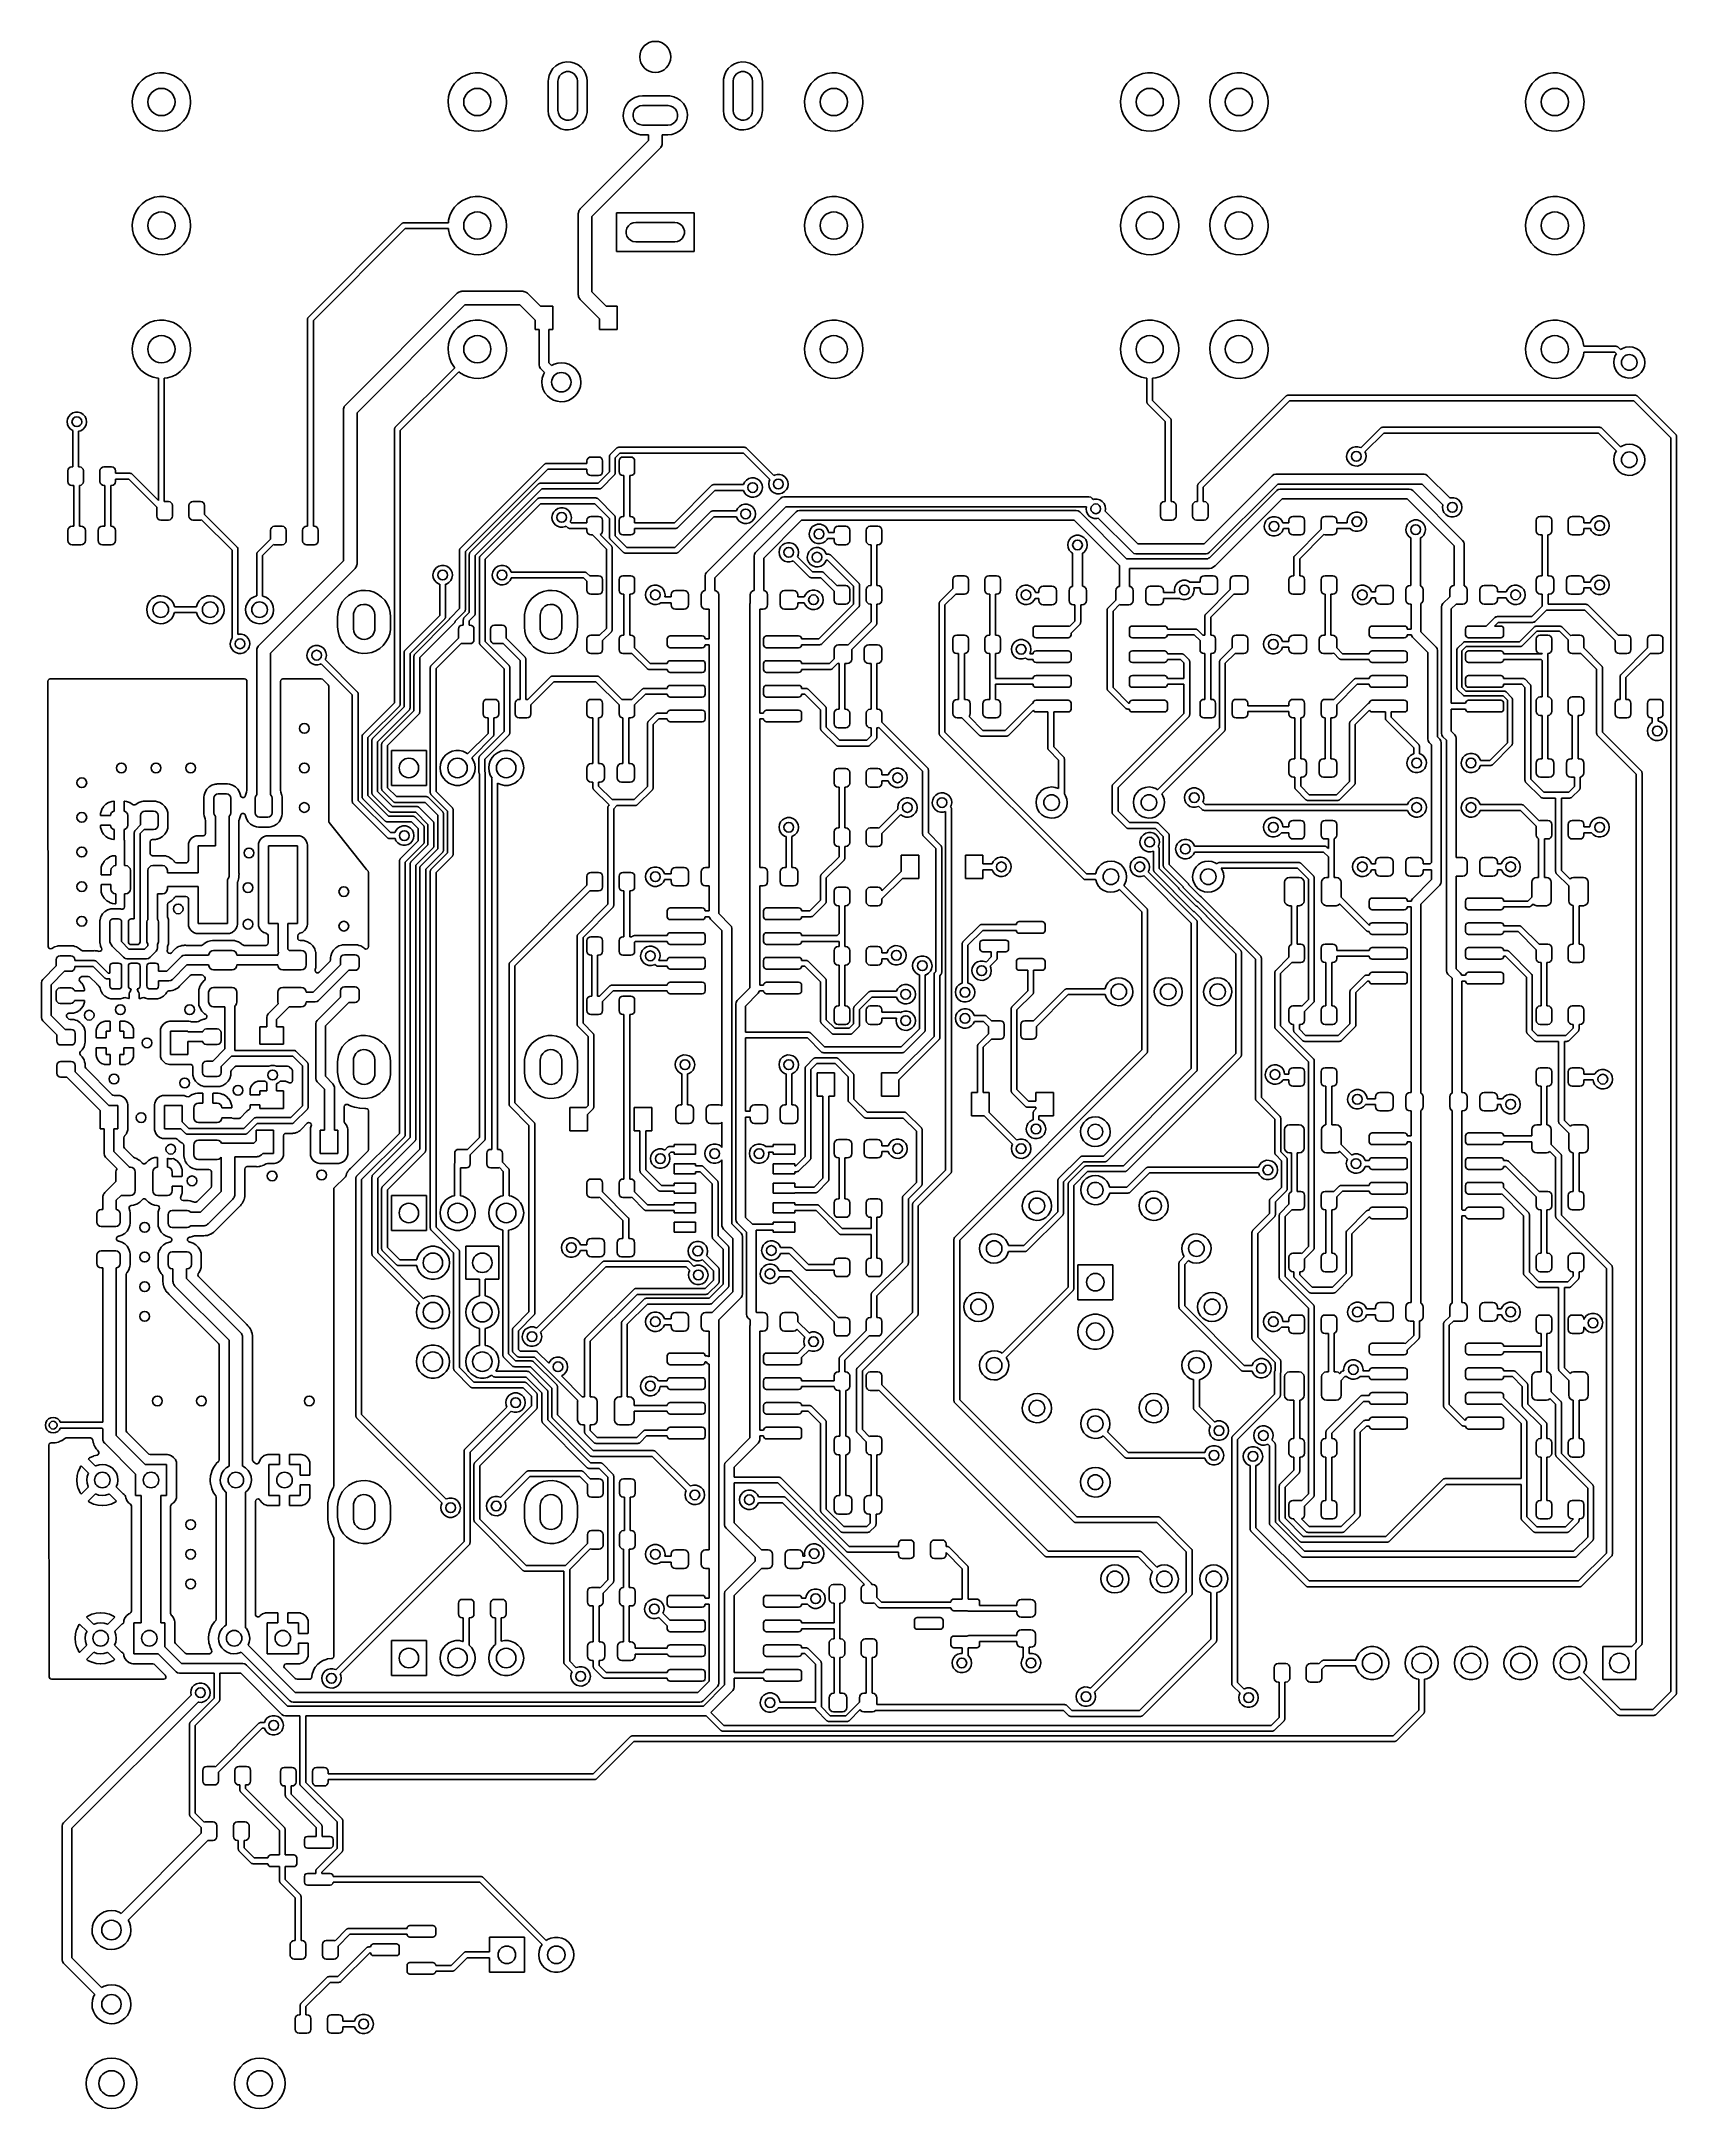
# Model space of a CAD drawing. Extents: x 108 to 192, y -153 to -46.
import ezdxf

# ---------------------------------------------------------------- set-up
doc = ezdxf.new("R2010")
doc.units = 0
doc.layers.add('BLACK', color=7, linetype='CONTINUOUS')

msp = doc.modelspace()

# ---------------------------------------------------------------- linework, layer by layer
at = {"layer": 'BLACK', "linetype": 'CONTINUOUS'}
for p, q in [((134.443, -47.8966), (134.59, -47.7577)), ((134.59, -47.7577), (134.762, -47.6512)), ((134.762, -47.6512), (134.951, -47.5814)), ((134.951, -47.5814), (135.151, -47.5512)), ((135.151, -47.5512), (135.353, -47.5618)), ((135.353, -47.5618), (135.549, -47.6127)), ((135.549, -47.6127), (135.73, -47.702)), ((135.73, -47.702), (135.89, -47.8258)), ((143.443, -47.8966), (143.59, -47.7577)), ((143.59, -47.7577), (143.762, -47.6512)), ((143.762, -47.6512), (143.951, -47.5814)), ((143.951, -47.5814), (144.151, -47.5512)), ((144.151, -47.5512), (144.353, -47.5618)), ((144.353, -47.5618), (144.549, -47.6127)), ((144.549, -47.6127), (144.73, -47.702)), ((144.73, -47.702), (144.89, -47.8258)), ((113.022, -48.8741), (113.16, -48.671)), ((113.16, -48.671), (113.33, -48.4933)), ((113.33, -48.4933), (113.527, -48.3457)), ((113.527, -48.3457), (113.745, -48.2322)), ((113.745, -48.2322), (113.978, -48.1558)), ((113.978, -48.1558), (114.221, -48.1187)), ((114.221, -48.1187), (114.467, -48.1217)), ((114.467, -48.1217), (114.709, -48.1648)), ((114.709, -48.1648), (114.941, -48.2468)), ((114.941, -48.2468), (115.156, -48.3656)), ((115.156, -48.3656), (115.349, -48.518)), ((115.349, -48.518), (115.514, -48.6998)), ((115.514, -48.6998), (115.648, -48.9062)), ((129.252, -48.8741), (129.39, -48.671)), ((129.39, -48.671), (129.56, -48.4933)), ((129.56, -48.4933), (129.757, -48.3457)), ((129.757, -48.3457), (129.975, -48.2322)), ((129.975, -48.2322), (130.208, -48.1558)), ((130.208, -48.1558), (130.451, -48.1187)), ((130.451, -48.1187), (130.697, -48.1217)), ((130.697, -48.1217), (130.939, -48.1648)), ((130.939, -48.1648), (131.171, -48.2468)), ((131.171, -48.2468), (131.386, -48.3656)), ((131.386, -48.3656), (131.579, -48.518)), ((131.579, -48.518), (131.744, -48.6998)), ((131.744, -48.6998), (131.878, -48.9062)), ((134.2, -48.55), (134.205, -48.4455)), ((134.2, -50.05), (134.2, -48.55)), ((134.205, -48.4455), (134.247, -48.2476)), ((134.247, -48.2476), (134.327, -48.0621)), ((134.327, -48.0621), (134.443, -47.8966)), ((134.7, -48.5439), (134.722, -48.4038)), ((134.7, -48.55), (134.7, -48.5439)), ((134.7, -50.05), (134.7, -48.55)), ((134.722, -48.4038), (134.782, -48.2755)), ((134.782, -48.2755), (134.876, -48.1692)), ((134.876, -48.1692), (134.996, -48.0936)), ((134.996, -48.0936), (135.132, -48.0546)), ((135.132, -48.0546), (135.274, -48.0555)), ((135.274, -48.0555), (135.41, -48.0961)), ((135.41, -48.0961), (135.529, -48.1732)), ((135.529, -48.1732), (135.621, -48.2806)), ((135.621, -48.2806), (135.68, -48.4097)), ((135.68, -48.4097), (135.7, -48.55)), ((135.7, -48.55), (135.7, -50.05)), ((135.89, -47.8258), (136.021, -47.9793)), ((136.021, -47.9793), (136.119, -48.1561)), ((136.119, -48.1561), (136.18, -48.3489)), ((136.18, -48.3489), (136.2, -48.55)), ((136.2, -48.55), (136.2, -50.05)), ((143.2, -48.55), (143.205, -48.4455)), ((143.2, -50.05), (143.2, -48.55)), ((143.205, -48.4455), (143.247, -48.2476)), ((143.247, -48.2476), (143.327, -48.0621)), ((143.327, -48.0621), (143.443, -47.8966)), ((143.7, -48.5439), (143.722, -48.4038)), ((143.7, -48.55), (143.7, -48.5439)), ((143.7, -50.05), (143.7, -48.55)), ((143.722, -48.4038), (143.782, -48.2755)), ((143.782, -48.2755), (143.876, -48.1692)), ((143.876, -48.1692), (143.996, -48.0936)), ((143.996, -48.0936), (144.132, -48.0546)), ((144.132, -48.0546), (144.274, -48.0555)), ((144.274, -48.0555), (144.41, -48.0961)), ((144.41, -48.0961), (144.529, -48.1732)), ((144.529, -48.1732), (144.621, -48.2806)), ((144.621, -48.2806), (144.68, -48.4097)), ((144.68, -48.4097), (144.7, -48.55)), ((144.7, -48.55), (144.7, -50.05)), ((144.89, -47.8258), (145.021, -47.9793)), ((145.021, -47.9793), (145.119, -48.1561)), ((145.119, -48.1561), (145.18, -48.3489)), ((145.18, -48.3489), (145.2, -48.55)), ((145.2, -48.55), (145.2, -50.05)), ((147.566, -48.8741), (147.704, -48.671)), ((147.704, -48.671), (147.874, -48.4933)), ((147.874, -48.4933), (148.071, -48.3457)), ((148.071, -48.3457), (148.289, -48.2322)), ((148.289, -48.2322), (148.522, -48.1558)), ((148.522, -48.1558), (148.765, -48.1187)), ((148.765, -48.1187), (149.011, -48.1217)), ((149.011, -48.1217), (149.253, -48.1648)), ((149.253, -48.1648), (149.485, -48.2468)), ((149.485, -48.2468), (149.7, -48.3656)), ((149.7, -48.3656), (149.893, -48.518)), ((149.893, -48.518), (150.058, -48.6998)), ((150.058, -48.6998), (150.192, -48.9062)), ((163.796, -48.8741), (163.934, -48.671)), ((163.934, -48.671), (164.104, -48.4933)), ((164.104, -48.4933), (164.301, -48.3457)), ((164.301, -48.3457), (164.519, -48.2322)), ((164.519, -48.2322), (164.752, -48.1558)), ((164.752, -48.1558), (164.995, -48.1187)), ((164.995, -48.1187), (165.241, -48.1217)), ((165.241, -48.1217), (165.483, -48.1648)), ((165.483, -48.1648), (165.715, -48.2468)), ((165.715, -48.2468), (165.93, -48.3656)), ((165.93, -48.3656), (166.123, -48.518)), ((166.123, -48.518), (166.288, -48.6998)), ((166.288, -48.6998), (166.422, -48.9062)), ((168.381, -48.8741), (168.519, -48.671)), ((168.519, -48.671), (168.689, -48.4933)), ((168.689, -48.4933), (168.886, -48.3457)), ((168.886, -48.3457), (169.104, -48.2322)), ((169.104, -48.2322), (169.337, -48.1558)), ((169.337, -48.1558), (169.58, -48.1187)), ((169.58, -48.1187), (169.826, -48.1217)), ((169.826, -48.1217), (170.068, -48.1648)), ((170.068, -48.1648), (170.3, -48.2468)), ((170.3, -48.2468), (170.515, -48.3656)), ((170.515, -48.3656), (170.708, -48.518)), ((170.708, -48.518), (170.873, -48.6998)), ((170.873, -48.6998), (171.007, -48.9062)), ((184.611, -48.8741), (184.749, -48.671)), ((184.749, -48.671), (184.919, -48.4933)), ((184.919, -48.4933), (185.116, -48.3457)), ((185.116, -48.3457), (185.334, -48.2322)), ((185.334, -48.2322), (185.567, -48.1558)), ((185.567, -48.1558), (185.81, -48.1187)), ((185.81, -48.1187), (186.056, -48.1217)), ((186.056, -48.1217), (186.298, -48.1648)), ((186.298, -48.1648), (186.53, -48.2468)), ((186.53, -48.2468), (186.745, -48.3656)), ((186.745, -48.3656), (186.938, -48.518)), ((186.938, -48.518), (187.103, -48.6998)), ((187.103, -48.6998), (187.237, -48.9062)), ((112.826, -49.5784), (112.853, -49.3339)), ((112.841, -49.8238), (112.826, -49.5784)), ((112.895, -50.0636), (112.841, -49.8238)), ((112.853, -49.3339), (112.918, -49.0971)), ((112.918, -49.0971), (113.022, -48.8741)), ((115.648, -48.9062), (115.746, -49.1316)), ((115.746, -49.1316), (115.806, -49.37)), ((115.824, -49.6883), (115.792, -49.932)), ((115.806, -49.37), (115.826, -49.615)), ((115.826, -49.615), (115.824, -49.6883)), ((129.056, -49.5784), (129.083, -49.3339)), ((129.071, -49.8238), (129.056, -49.5784)), ((129.125, -50.0636), (129.071, -49.8238)), ((129.083, -49.3339), (129.148, -49.0971)), ((129.148, -49.0971), (129.252, -48.8741)), ((131.878, -48.9062), (131.976, -49.1316)), ((131.976, -49.1316), (132.036, -49.37)), ((132.054, -49.6883), (132.022, -49.932)), ((132.036, -49.37), (132.056, -49.615)), ((132.056, -49.615), (132.054, -49.6883)), ((138.113, -49.9514), (138.202, -49.7701)), ((138.202, -49.7701), (138.326, -49.6104)), ((138.326, -49.6104), (138.479, -49.4789)), ((138.479, -49.4789), (138.656, -49.3809)), ((138.656, -49.3809), (138.849, -49.3204)), ((138.673, -49.9713), (138.781, -49.8788)), ((138.781, -49.8788), (138.91, -49.8201)), ((138.849, -49.3204), (139.05, -49.3)), ((138.91, -49.8201), (139.05, -49.8)), ((139.05, -49.3), (140.35, -49.3)), ((139.05, -49.8), (140.35, -49.8)), ((140.35, -49.3), (140.455, -49.3055)), ((140.35, -49.8), (140.356, -49.8)), ((140.356, -49.8), (140.496, -49.8218)), ((140.455, -49.3055), (140.652, -49.3468)), ((140.496, -49.8218), (140.625, -49.8821)), ((140.625, -49.8821), (140.731, -49.9759)), ((140.652, -49.3468), (140.838, -49.4271)), ((140.838, -49.4271), (141.003, -49.543)), ((141.003, -49.543), (141.142, -49.6899)), ((141.142, -49.6899), (141.249, -49.8616)), ((141.249, -49.8616), (141.319, -50.0513)), ((147.37, -49.5784), (147.397, -49.3339)), ((147.385, -49.8238), (147.37, -49.5784)), ((147.439, -50.0636), (147.385, -49.8238)), ((147.397, -49.3339), (147.462, -49.0971)), ((147.462, -49.0971), (147.566, -48.8741)), ((150.192, -48.9062), (150.29, -49.1316)), ((150.29, -49.1316), (150.35, -49.37)), ((150.368, -49.6883), (150.336, -49.932)), ((150.35, -49.37), (150.37, -49.615)), ((150.37, -49.615), (150.368, -49.6883)), ((163.6, -49.5784), (163.627, -49.3339)), ((163.615, -49.8238), (163.6, -49.5784)), ((163.669, -50.0636), (163.615, -49.8238)), ((163.627, -49.3339), (163.692, -49.0971)), ((163.692, -49.0971), (163.796, -48.8741)), ((166.422, -48.9062), (166.52, -49.1316)), ((166.52, -49.1316), (166.58, -49.37)), ((166.598, -49.6883), (166.566, -49.932)), ((166.58, -49.37), (166.6, -49.615)), ((166.6, -49.615), (166.598, -49.6883)), ((168.185, -49.5784), (168.212, -49.3339)), ((168.2, -49.8238), (168.185, -49.5784)), ((168.254, -50.0636), (168.2, -49.8238)), ((168.212, -49.3339), (168.277, -49.0971)), ((168.277, -49.0971), (168.381, -48.8741)), ((171.007, -48.9062), (171.105, -49.1316)), ((171.105, -49.1316), (171.165, -49.37)), ((171.183, -49.6883), (171.151, -49.932)), ((171.165, -49.37), (171.185, -49.615)), ((171.185, -49.615), (171.183, -49.6883)), ((184.415, -49.5784), (184.442, -49.3339)), ((184.43, -49.8238), (184.415, -49.5784)), ((184.484, -50.0636), (184.43, -49.8238)), ((184.442, -49.3339), (184.507, -49.0971)), ((184.507, -49.0971), (184.611, -48.8741)), ((187.237, -48.9062), (187.335, -49.1316)), ((187.335, -49.1316), (187.395, -49.37)), ((187.413, -49.6883), (187.381, -49.932)), ((187.395, -49.37), (187.415, -49.615)), ((187.415, -49.615), (187.413, -49.6883)), ((112.987, -50.2913), (112.895, -50.0636)), ((113.116, -50.5009), (112.987, -50.2913)), ((113.277, -50.6867), (113.116, -50.5009)), ((113.466, -50.8437), (113.277, -50.6867)), ((113.678, -50.9677), (113.466, -50.8437)), ((113.908, -51.0554), (113.678, -50.9677)), ((115.094, -50.9034), (114.873, -51.0116)), ((115.294, -50.7607), (115.094, -50.9034)), ((115.468, -50.5872), (115.294, -50.7607)), ((115.612, -50.3876), (115.468, -50.5872)), ((115.721, -50.1672), (115.612, -50.3876)), ((115.792, -49.932), (115.721, -50.1672)), ((129.217, -50.2913), (129.125, -50.0636)), ((129.346, -50.5009), (129.217, -50.2913)), ((129.507, -50.6867), (129.346, -50.5009)), ((129.696, -50.8437), (129.507, -50.6867)), ((129.908, -50.9677), (129.696, -50.8437)), ((130.138, -51.0554), (129.908, -50.9677)), ((131.324, -50.9034), (131.103, -51.0116)), ((131.524, -50.7607), (131.324, -50.9034)), ((131.698, -50.5872), (131.524, -50.7607)), ((131.842, -50.3876), (131.698, -50.5872)), ((131.951, -50.1672), (131.842, -50.3876)), ((132.022, -49.932), (131.951, -50.1672)), ((134.22, -50.2511), (134.2, -50.05)), ((134.281, -50.4439), (134.22, -50.2511)), ((134.379, -50.6207), (134.281, -50.4439)), ((134.51, -50.7742), (134.379, -50.6207)), ((134.67, -50.898), (134.51, -50.7742)), ((134.851, -50.9873), (134.67, -50.898)), ((134.72, -50.1903), (134.7, -50.05)), ((134.779, -50.3194), (134.72, -50.1903)), ((134.871, -50.4268), (134.779, -50.3194)), ((134.99, -50.5039), (134.871, -50.4268)), ((135.126, -50.5445), (134.99, -50.5039)), ((135.268, -50.5454), (135.126, -50.5445)), ((135.404, -50.5064), (135.268, -50.5454)), ((135.524, -50.4308), (135.404, -50.5064)), ((135.638, -50.9488), (135.449, -51.0186)), ((135.618, -50.3245), (135.524, -50.4308)), ((135.678, -50.1962), (135.618, -50.3245)), ((135.81, -50.8423), (135.638, -50.9488)), ((135.7, -50.0561), (135.678, -50.1962)), ((135.7, -50.05), (135.7, -50.0561)), ((135.957, -50.7034), (135.81, -50.8423)), ((136.073, -50.5379), (135.957, -50.7034)), ((136.153, -50.3524), (136.073, -50.5379)), ((136.195, -50.1545), (136.153, -50.3524)), ((136.2, -50.05), (136.195, -50.1545)), ((138.051, -50.3488), (138.062, -50.147)), ((138.081, -50.5487), (138.051, -50.3488)), ((138.062, -50.147), (138.113, -49.9514)), ((138.151, -50.7384), (138.081, -50.5487)), ((138.258, -50.9101), (138.151, -50.7384)), ((138.397, -51.057), (138.258, -50.9101)), ((138.555, -50.2261), (138.596, -50.0903)), ((138.555, -50.3679), (138.555, -50.2261)), ((138.594, -50.5042), (138.555, -50.3679)), ((138.669, -50.6241), (138.594, -50.5042)), ((138.596, -50.0903), (138.673, -49.9713)), ((138.775, -50.7179), (138.669, -50.6241)), ((138.904, -50.7782), (138.775, -50.7179)), ((139.044, -50.8), (138.904, -50.7782)), ((139.05, -50.8), (139.044, -50.8)), ((140.35, -50.8), (139.05, -50.8)), ((140.49, -50.7799), (140.35, -50.8)), ((140.619, -50.7212), (140.49, -50.7799)), ((140.727, -50.6287), (140.619, -50.7212)), ((140.804, -50.5097), (140.727, -50.6287)), ((140.731, -49.9759), (140.806, -50.0958)), ((140.845, -50.3739), (140.804, -50.5097)), ((140.806, -50.0958), (140.845, -50.2321)), ((140.845, -50.2321), (140.845, -50.3739)), ((141.198, -50.8299), (141.074, -50.9896)), ((141.287, -50.6486), (141.198, -50.8299)), ((141.338, -50.453), (141.287, -50.6486)), ((141.319, -50.0513), (141.349, -50.2511)), ((141.349, -50.2511), (141.338, -50.453)), ((143.22, -50.2511), (143.2, -50.05)), ((143.281, -50.4439), (143.22, -50.2511)), ((143.379, -50.6207), (143.281, -50.4439)), ((143.51, -50.7742), (143.379, -50.6207)), ((143.67, -50.898), (143.51, -50.7742)), ((143.851, -50.9873), (143.67, -50.898)), ((143.72, -50.1903), (143.7, -50.05)), ((143.779, -50.3194), (143.72, -50.1903)), ((143.871, -50.4268), (143.779, -50.3194)), ((143.99, -50.5039), (143.871, -50.4268)), ((144.126, -50.5445), (143.99, -50.5039)), ((144.268, -50.5454), (144.126, -50.5445)), ((144.404, -50.5064), (144.268, -50.5454)), ((144.524, -50.4308), (144.404, -50.5064)), ((144.638, -50.9488), (144.449, -51.0186)), ((144.618, -50.3245), (144.524, -50.4308)), ((144.678, -50.1962), (144.618, -50.3245)), ((144.81, -50.8423), (144.638, -50.9488)), ((144.7, -50.0561), (144.678, -50.1962)), ((144.7, -50.05), (144.7, -50.0561)), ((144.957, -50.7034), (144.81, -50.8423)), ((145.073, -50.5379), (144.957, -50.7034)), ((145.153, -50.3524), (145.073, -50.5379)), ((145.195, -50.1545), (145.153, -50.3524)), ((145.2, -50.05), (145.195, -50.1545)), ((147.531, -50.2913), (147.439, -50.0636)), ((147.66, -50.5009), (147.531, -50.2913)), ((147.821, -50.6867), (147.66, -50.5009)), ((148.01, -50.8437), (147.821, -50.6867)), ((148.222, -50.9677), (148.01, -50.8437)), ((148.452, -51.0554), (148.222, -50.9677)), ((149.638, -50.9034), (149.417, -51.0116)), ((149.838, -50.7607), (149.638, -50.9034)), ((150.012, -50.5872), (149.838, -50.7607)), ((150.156, -50.3876), (150.012, -50.5872)), ((150.265, -50.1672), (150.156, -50.3876)), ((150.336, -49.932), (150.265, -50.1672)), ((163.761, -50.2913), (163.669, -50.0636)), ((163.89, -50.5009), (163.761, -50.2913)), ((164.051, -50.6867), (163.89, -50.5009)), ((164.24, -50.8437), (164.051, -50.6867)), ((164.452, -50.9677), (164.24, -50.8437)), ((164.682, -51.0554), (164.452, -50.9677)), ((165.868, -50.9034), (165.647, -51.0116)), ((166.068, -50.7607), (165.868, -50.9034)), ((166.242, -50.5872), (166.068, -50.7607)), ((166.386, -50.3876), (166.242, -50.5872)), ((166.495, -50.1672), (166.386, -50.3876)), ((166.566, -49.932), (166.495, -50.1672)), ((168.346, -50.2913), (168.254, -50.0636)), ((168.475, -50.5009), (168.346, -50.2913)), ((168.636, -50.6867), (168.475, -50.5009)), ((168.825, -50.8437), (168.636, -50.6867)), ((169.037, -50.9677), (168.825, -50.8437)), ((169.267, -51.0554), (169.037, -50.9677)), ((170.453, -50.9034), (170.232, -51.0116)), ((170.653, -50.7607), (170.453, -50.9034)), ((170.827, -50.5872), (170.653, -50.7607)), ((170.971, -50.3876), (170.827, -50.5872)), ((171.08, -50.1672), (170.971, -50.3876)), ((171.151, -49.932), (171.08, -50.1672)), ((184.576, -50.2913), (184.484, -50.0636)), ((184.705, -50.5009), (184.576, -50.2913)), ((184.866, -50.6867), (184.705, -50.5009)), ((185.055, -50.8437), (184.866, -50.6867)), ((185.267, -50.9677), (185.055, -50.8437)), ((185.497, -51.0554), (185.267, -50.9677)), ((186.683, -50.9034), (186.462, -51.0116)), ((186.883, -50.7607), (186.683, -50.9034)), ((187.057, -50.5872), (186.883, -50.7607)), ((187.201, -50.3876), (187.057, -50.5872)), ((187.31, -50.1672), (187.201, -50.3876)), ((187.381, -49.932), (187.31, -50.1672)), ((114.148, -51.1044), (113.908, -51.0554)), ((114.394, -51.1135), (114.148, -51.1044)), ((114.638, -51.0822), (114.394, -51.1135)), ((114.873, -51.0116), (114.638, -51.0822)), ((130.378, -51.1044), (130.138, -51.0554)), ((130.624, -51.1135), (130.378, -51.1044)), ((130.868, -51.0822), (130.624, -51.1135)), ((131.103, -51.0116), (130.868, -51.0822)), ((135.047, -51.0382), (134.851, -50.9873)), ((135.249, -51.0488), (135.047, -51.0382)), ((135.449, -51.0186), (135.249, -51.0488)), ((135.846, -55.0991), (139.35, -51.5948)), ((139.947, -51.9873), (136.443, -55.4916)), ((138.562, -51.1729), (138.397, -51.057)), ((138.748, -51.2532), (138.562, -51.1729)), ((138.945, -51.2945), (138.748, -51.2532)), ((139.05, -51.3), (138.945, -51.2945)), ((139.35, -51.3), (139.05, -51.3)), ((139.35, -51.5948), (139.35, -51.3)), ((139.976, -51.9472), (139.947, -51.9873)), ((140.007, -51.9084), (139.976, -51.9472)), ((140.009, -51.9006), (140.007, -51.9084)), ((140.014, -51.8938), (140.009, -51.9006)), ((140.028, -51.8465), (140.014, -51.8938)), ((140.045, -51.8), (140.028, -51.8465)), ((140.046, -51.7886), (140.045, -51.8)), ((140.047, -51.7837), (140.046, -51.7886)), ((140.05, -51.7398), (140.047, -51.7754)), ((140.047, -51.7754), (140.047, -51.7837)), ((140.35, -51.3), (140.05, -51.3)), ((140.05, -51.3), (140.05, -51.7398)), ((140.551, -51.2796), (140.35, -51.3)), ((140.744, -51.2191), (140.551, -51.2796)), ((140.921, -51.1211), (140.744, -51.2191)), ((141.074, -50.9896), (140.921, -51.1211)), ((144.047, -51.0382), (143.851, -50.9873)), ((144.249, -51.0488), (144.047, -51.0382)), ((144.449, -51.0186), (144.249, -51.0488)), ((148.692, -51.1044), (148.452, -51.0554)), ((148.938, -51.1135), (148.692, -51.1044)), ((149.182, -51.0822), (148.938, -51.1135)), ((149.417, -51.0116), (149.182, -51.0822)), ((164.922, -51.1044), (164.682, -51.0554)), ((165.168, -51.1135), (164.922, -51.1044)), ((165.412, -51.0822), (165.168, -51.1135)), ((165.647, -51.0116), (165.412, -51.0822)), ((169.507, -51.1044), (169.267, -51.0554)), ((169.753, -51.1135), (169.507, -51.1044)), ((169.997, -51.0822), (169.753, -51.1135)), ((170.232, -51.0116), (169.997, -51.0822)), ((185.737, -51.1044), (185.497, -51.0554)), ((185.983, -51.1135), (185.737, -51.1044)), ((186.227, -51.0822), (185.983, -51.1135)), ((186.462, -51.0116), (186.227, -51.0822)), ((113.022, -55.2241), (113.16, -55.021)), ((113.16, -55.021), (113.33, -54.8433)), ((113.33, -54.8433), (113.527, -54.6957)), ((113.527, -54.6957), (113.745, -54.5822)), ((113.745, -54.5822), (113.978, -54.5058)), ((113.978, -54.5058), (114.221, -54.4687)), ((114.221, -54.4687), (114.467, -54.4717)), ((114.467, -54.4717), (114.709, -54.5148)), ((114.709, -54.5148), (114.941, -54.5968)), ((114.941, -54.5968), (115.156, -54.7156)), ((115.156, -54.7156), (115.349, -54.868)), ((115.349, -54.868), (115.514, -55.0498)), ((115.514, -55.0498), (115.648, -55.2562)), ((129.252, -55.2241), (129.39, -55.021)), ((129.39, -55.021), (129.56, -54.8433)), ((129.56, -54.8433), (129.757, -54.6957)), ((129.757, -54.6957), (129.975, -54.5822)), ((129.975, -54.5822), (130.208, -54.5058)), ((130.208, -54.5058), (130.451, -54.4687)), ((130.451, -54.4687), (130.697, -54.4717)), ((130.697, -54.4717), (130.939, -54.5148)), ((130.939, -54.5148), (131.171, -54.5968)), ((131.171, -54.5968), (131.386, -54.7156)), ((131.386, -54.7156), (131.579, -54.868)), ((131.579, -54.868), (131.744, -55.0498)), ((131.744, -55.0498), (131.878, -55.2562)), ((135.765, -55.2399), (135.779, -55.1926)), ((135.779, -55.1926), (135.784, -55.1858)), ((135.784, -55.1858), (135.786, -55.178)), ((135.786, -55.178), (135.817, -55.1392)), ((135.817, -55.1392), (135.846, -55.0991)), ((147.566, -55.2241), (147.704, -55.021)), ((147.704, -55.021), (147.874, -54.8433)), ((147.874, -54.8433), (148.071, -54.6957)), ((148.071, -54.6957), (148.289, -54.5822)), ((148.289, -54.5822), (148.522, -54.5058)), ((148.522, -54.5058), (148.765, -54.4687)), ((148.765, -54.4687), (149.011, -54.4717)), ((149.011, -54.4717), (149.253, -54.5148)), ((149.253, -54.5148), (149.485, -54.5968)), ((149.485, -54.5968), (149.7, -54.7156)), ((149.7, -54.7156), (149.893, -54.868)), ((149.893, -54.868), (150.058, -55.0498)), ((150.058, -55.0498), (150.192, -55.2562)), ((163.796, -55.2241), (163.934, -55.021)), ((163.934, -55.021), (164.104, -54.8433)), ((164.104, -54.8433), (164.301, -54.6957)), ((164.301, -54.6957), (164.519, -54.5822)), ((164.519, -54.5822), (164.752, -54.5058)), ((164.752, -54.5058), (164.995, -54.4687)), ((164.995, -54.4687), (165.241, -54.4717)), ((165.241, -54.4717), (165.483, -54.5148)), ((165.483, -54.5148), (165.715, -54.5968)), ((165.715, -54.5968), (165.93, -54.7156)), ((165.93, -54.7156), (166.123, -54.868)), ((166.123, -54.868), (166.288, -55.0498)), ((166.288, -55.0498), (166.422, -55.2562)), ((168.381, -55.2241), (168.519, -55.021)), ((168.519, -55.021), (168.689, -54.8433)), ((168.689, -54.8433), (168.886, -54.6957)), ((168.886, -54.6957), (169.104, -54.5822)), ((169.104, -54.5822), (169.337, -54.5058)), ((169.337, -54.5058), (169.58, -54.4687)), ((169.58, -54.4687), (169.826, -54.4717)), ((169.826, -54.4717), (170.068, -54.5148)), ((170.068, -54.5148), (170.3, -54.5968)), ((170.3, -54.5968), (170.515, -54.7156)), ((170.515, -54.7156), (170.708, -54.868)), ((170.708, -54.868), (170.873, -55.0498)), ((170.873, -55.0498), (171.007, -55.2562)), ((184.611, -55.2241), (184.749, -55.021)), ((184.749, -55.021), (184.919, -54.8433)), ((184.919, -54.8433), (185.116, -54.6957)), ((185.116, -54.6957), (185.334, -54.5822)), ((185.334, -54.5822), (185.567, -54.5058)), ((185.567, -54.5058), (185.81, -54.4687)), ((185.81, -54.4687), (186.056, -54.4717)), ((186.056, -54.4717), (186.298, -54.5148)), ((186.298, -54.5148), (186.53, -54.5968)), ((186.53, -54.5968), (186.745, -54.7156)), ((186.745, -54.7156), (186.938, -54.868)), ((186.938, -54.868), (187.103, -55.0498)), ((187.103, -55.0498), (187.237, -55.2562)), ((112.826, -55.9284), (112.853, -55.6839)), ((112.841, -56.1738), (112.826, -55.9284)), ((112.895, -56.4136), (112.841, -56.1738)), ((112.853, -55.6839), (112.918, -55.4471)), ((112.918, -55.4471), (113.022, -55.2241)), ((115.648, -55.2562), (115.746, -55.4816)), ((115.746, -55.4816), (115.806, -55.72)), ((115.824, -56.0383), (115.792, -56.282)), ((115.806, -55.72), (115.826, -55.965)), ((115.826, -55.965), (115.824, -56.0383)), ((121.877, -60.6639), (126.682, -55.8589)), ((126.85, -56.115), (122.133, -60.8321)), ((126.682, -55.8589), (126.699, -55.8491)), ((126.699, -55.8491), (126.713, -55.8351)), ((126.713, -55.8351), (126.732, -55.83)), ((126.732, -55.83), (126.749, -55.8201)), ((126.749, -55.8201), (126.769, -55.8201)), ((126.769, -55.8201), (126.788, -55.815)), ((126.788, -55.815), (129.069, -55.815)), ((129.067, -56.115), (126.85, -56.115)), ((129.071, -56.1738), (129.067, -56.115)), ((129.069, -55.815), (129.083, -55.6839)), ((129.125, -56.4136), (129.071, -56.1738)), ((129.083, -55.6839), (129.148, -55.4471)), ((129.148, -55.4471), (129.252, -55.2241)), ((131.878, -55.2562), (131.976, -55.4816)), ((131.976, -55.4816), (132.036, -55.72)), ((132.054, -56.0383), (132.022, -56.282)), ((132.036, -55.72), (132.056, -55.965)), ((132.056, -55.965), (132.054, -56.0383)), ((135.743, -55.3466), (135.746, -55.311)), ((135.743, -59.5132), (135.743, -55.3466)), ((135.746, -55.3027), (135.747, -55.2978)), ((135.746, -55.311), (135.746, -55.3027)), ((135.747, -55.2978), (135.748, -55.2864)), ((135.748, -55.2864), (135.765, -55.2399)), ((136.443, -55.4916), (136.443, -59.3682)), ((137.7, -57.3), (137.7, -55.3)), ((137.7, -55.3), (141.7, -55.3)), ((138.205, -56.2261), (138.246, -56.0903)), ((138.205, -56.3679), (138.205, -56.2261)), ((138.246, -56.0903), (138.323, -55.9713)), ((138.323, -55.9713), (138.431, -55.8788)), ((138.431, -55.8788), (138.56, -55.8201)), ((138.56, -55.8201), (138.7, -55.8)), ((138.7, -55.8), (140.7, -55.8)), ((140.7, -55.8), (140.706, -55.8)), ((140.706, -55.8), (140.846, -55.8218)), ((140.846, -55.8218), (140.975, -55.8821)), ((140.975, -55.8821), (141.081, -55.9759)), ((141.081, -55.9759), (141.156, -56.0958)), ((141.156, -56.0958), (141.195, -56.2321)), ((141.195, -56.2321), (141.195, -56.3739)), ((141.7, -55.3), (141.7, -57.3)), ((147.37, -55.9284), (147.397, -55.6839)), ((147.385, -56.1738), (147.37, -55.9284)), ((147.439, -56.4136), (147.385, -56.1738)), ((147.397, -55.6839), (147.462, -55.4471)), ((147.462, -55.4471), (147.566, -55.2241)), ((150.192, -55.2562), (150.29, -55.4816)), ((150.29, -55.4816), (150.35, -55.72)), ((150.368, -56.0383), (150.336, -56.282)), ((150.35, -55.72), (150.37, -55.965)), ((150.37, -55.965), (150.368, -56.0383)), ((163.6, -55.9284), (163.627, -55.6839)), ((163.615, -56.1738), (163.6, -55.9284)), ((163.669, -56.4136), (163.615, -56.1738)), ((163.627, -55.6839), (163.692, -55.4471)), ((163.692, -55.4471), (163.796, -55.2241)), ((166.422, -55.2562), (166.52, -55.4816)), ((166.52, -55.4816), (166.58, -55.72)), ((166.598, -56.0383), (166.566, -56.282)), ((166.58, -55.72), (166.6, -55.965)), ((166.6, -55.965), (166.598, -56.0383)), ((168.185, -55.9284), (168.212, -55.6839)), ((168.2, -56.1738), (168.185, -55.9284)), ((168.254, -56.4136), (168.2, -56.1738)), ((168.212, -55.6839), (168.277, -55.4471)), ((168.277, -55.4471), (168.381, -55.2241)), ((171.007, -55.2562), (171.105, -55.4816)), ((171.105, -55.4816), (171.165, -55.72)), ((171.183, -56.0383), (171.151, -56.282)), ((171.165, -55.72), (171.185, -55.965)), ((171.185, -55.965), (171.183, -56.0383)), ((184.415, -55.9284), (184.442, -55.6839)), ((184.43, -56.1738), (184.415, -55.9284)), ((184.484, -56.4136), (184.43, -56.1738)), ((184.442, -55.6839), (184.507, -55.4471)), ((184.507, -55.4471), (184.611, -55.2241)), ((187.237, -55.2562), (187.335, -55.4816)), ((187.335, -55.4816), (187.395, -55.72)), ((187.413, -56.0383), (187.381, -56.282)), ((187.395, -55.72), (187.415, -55.965)), ((187.415, -55.965), (187.413, -56.0383)), ((112.987, -56.6413), (112.895, -56.4136)), ((113.116, -56.8509), (112.987, -56.6413)), ((113.277, -57.0367), (113.116, -56.8509)), ((113.466, -57.1937), (113.277, -57.0367)), ((113.678, -57.3177), (113.466, -57.1937)), ((113.908, -57.4054), (113.678, -57.3177)), ((115.094, -57.2534), (114.873, -57.3616)), ((115.294, -57.1107), (115.094, -57.2534)), ((115.468, -56.9372), (115.294, -57.1107)), ((115.612, -56.7376), (115.468, -56.9372)), ((115.721, -56.5172), (115.612, -56.7376)), ((115.792, -56.282), (115.721, -56.5172)), ((129.217, -56.6413), (129.125, -56.4136)), ((129.346, -56.8509), (129.217, -56.6413)), ((129.507, -57.0367), (129.346, -56.8509)), ((129.696, -57.1937), (129.507, -57.0367)), ((129.908, -57.3177), (129.696, -57.1937)), ((130.138, -57.4054), (129.908, -57.3177)), ((131.324, -57.2534), (131.103, -57.3616)), ((131.524, -57.1107), (131.324, -57.2534)), ((131.698, -56.9372), (131.524, -57.1107)), ((131.842, -56.7376), (131.698, -56.9372)), ((131.951, -56.5172), (131.842, -56.7376)), ((132.022, -56.282), (131.951, -56.5172)), ((141.7, -57.3), (137.7, -57.3)), ((138.244, -56.5042), (138.205, -56.3679)), ((138.319, -56.6241), (138.244, -56.5042)), ((138.425, -56.7179), (138.319, -56.6241)), ((138.554, -56.7782), (138.425, -56.7179)), ((138.694, -56.8), (138.554, -56.7782)), ((138.7, -56.8), (138.694, -56.8)), ((140.7, -56.8), (138.7, -56.8)), ((140.84, -56.7799), (140.7, -56.8)), ((140.969, -56.7212), (140.84, -56.7799)), ((141.077, -56.6287), (140.969, -56.7212)), ((141.154, -56.5097), (141.077, -56.6287)), ((141.195, -56.3739), (141.154, -56.5097)), ((147.531, -56.6413), (147.439, -56.4136)), ((147.66, -56.8509), (147.531, -56.6413)), ((147.821, -57.0367), (147.66, -56.8509)), ((148.01, -57.1937), (147.821, -57.0367)), ((148.222, -57.3177), (148.01, -57.1937)), ((148.452, -57.4054), (148.222, -57.3177)), ((149.638, -57.2534), (149.417, -57.3616)), ((149.838, -57.1107), (149.638, -57.2534)), ((150.012, -56.9372), (149.838, -57.1107)), ((150.156, -56.7376), (150.012, -56.9372)), ((150.265, -56.5172), (150.156, -56.7376)), ((150.336, -56.282), (150.265, -56.5172)), ((163.761, -56.6413), (163.669, -56.4136)), ((163.89, -56.8509), (163.761, -56.6413)), ((164.051, -57.0367), (163.89, -56.8509)), ((164.24, -57.1937), (164.051, -57.0367)), ((164.452, -57.3177), (164.24, -57.1937)), ((164.682, -57.4054), (164.452, -57.3177)), ((165.868, -57.2534), (165.647, -57.3616)), ((166.068, -57.1107), (165.868, -57.2534)), ((166.242, -56.9372), (166.068, -57.1107)), ((166.386, -56.7376), (166.242, -56.9372)), ((166.495, -56.5172), (166.386, -56.7376)), ((166.566, -56.282), (166.495, -56.5172)), ((168.346, -56.6413), (168.254, -56.4136)), ((168.475, -56.8509), (168.346, -56.6413)), ((168.636, -57.0367), (168.475, -56.8509)), ((168.825, -57.1937), (168.636, -57.0367)), ((169.037, -57.3177), (168.825, -57.1937)), ((169.267, -57.4054), (169.037, -57.3177)), ((170.453, -57.2534), (170.232, -57.3616)), ((170.653, -57.1107), (170.453, -57.2534)), ((170.827, -56.9372), (170.653, -57.1107)), ((170.971, -56.7376), (170.827, -56.9372)), ((171.08, -56.5172), (170.971, -56.7376)), ((171.151, -56.282), (171.08, -56.5172)), ((184.576, -56.6413), (184.484, -56.4136)), ((184.705, -56.8509), (184.576, -56.6413)), ((184.866, -57.0367), (184.705, -56.8509)), ((185.055, -57.1937), (184.866, -57.0367)), ((185.267, -57.3177), (185.055, -57.1937)), ((185.497, -57.4054), (185.267, -57.3177)), ((186.683, -57.2534), (186.462, -57.3616)), ((186.883, -57.1107), (186.683, -57.2534)), ((187.057, -56.9372), (186.883, -57.1107)), ((187.201, -56.7376), (187.057, -56.9372)), ((187.31, -56.5172), (187.201, -56.7376)), ((187.381, -56.282), (187.31, -56.5172)), ((114.148, -57.4544), (113.908, -57.4054)), ((114.394, -57.4635), (114.148, -57.4544)), ((114.638, -57.4322), (114.394, -57.4635)), ((114.873, -57.3616), (114.638, -57.4322)), ((130.378, -57.4544), (130.138, -57.4054)), ((130.624, -57.4635), (130.378, -57.4544)), ((130.868, -57.4322), (130.624, -57.4635)), ((131.103, -57.3616), (130.868, -57.4322)), ((148.692, -57.4544), (148.452, -57.4054)), ((148.938, -57.4635), (148.692, -57.4544)), ((149.182, -57.4322), (148.938, -57.4635)), ((149.417, -57.3616), (149.182, -57.4322)), ((164.922, -57.4544), (164.682, -57.4054)), ((165.168, -57.4635), (164.922, -57.4544)), ((165.412, -57.4322), (165.168, -57.4635)), ((165.647, -57.3616), (165.412, -57.4322)), ((169.507, -57.4544), (169.267, -57.4054)), ((169.753, -57.4635), (169.507, -57.4544)), ((169.997, -57.4322), (169.753, -57.4635)), ((170.232, -57.3616), (169.997, -57.4322)), ((185.737, -57.4544), (185.497, -57.4054)), ((185.983, -57.4635), (185.737, -57.4544)), ((186.227, -57.4322), (185.983, -57.4635)), ((186.462, -57.3616), (186.227, -57.4322)), ((123.781, -65.1829), (129.521, -59.4425)), ((129.521, -59.4425), (129.548, -59.4195)), ((129.548, -59.4195), (129.554, -59.4134)), ((129.554, -59.4134), (129.559, -59.411)), ((129.559, -59.411), (129.567, -59.4036)), ((129.567, -59.4036), (129.612, -59.3823)), ((129.612, -59.3823), (129.655, -59.3589)), ((129.655, -59.3589), (129.663, -59.3575)), ((129.663, -59.3575), (129.671, -59.3539)), ((129.671, -59.3539), (129.72, -59.3481)), ((129.72, -59.3481), (129.769, -59.34)), ((129.769, -59.34), (132.893, -59.34)), ((132.893, -59.34), (132.928, -59.3431)), ((132.928, -59.3431), (132.937, -59.3428)), ((132.937, -59.3428), (132.942, -59.3442)), ((132.942, -59.3442), (132.953, -59.3452)), ((132.953, -59.3452), (133, -59.3616)), ((133, -59.3616), (133.047, -59.3757)), ((133.047, -59.3757), (133.054, -59.3805)), ((133.054, -59.3805), (133.061, -59.3833)), ((133.061, -59.3833), (133.1, -59.4138)), ((133.1, -59.4138), (133.14, -59.4425)), ((133.14, -59.4425), (133.804, -60.106)), ((136.443, -59.3682), (137.181, -60.106)), ((129.914, -60.04), (124.378, -65.5754)), ((132.748, -60.04), (129.914, -60.04)), ((133.536, -60.8282), (132.748, -60.04)), ((133.804, -60.106), (134.436, -60.106)), ((134.436, -60.106), (134.436, -61.306)), ((135.751, -59.5619), (135.743, -59.5132)), ((135.757, -59.6108), (135.751, -59.5619)), ((135.761, -59.6184), (135.757, -59.6108)), ((135.762, -59.6266), (135.761, -59.6184)), ((135.785, -59.67), (135.762, -59.6266)), ((135.807, -59.7145), (135.785, -59.67)), ((135.814, -59.7232), (135.807, -59.7145)), ((135.817, -59.7277), (135.814, -59.7232)), ((135.823, -59.7333), (135.817, -59.7277)), ((135.846, -59.7607), (135.823, -59.7333)), ((136.836, -60.751), (135.846, -59.7607)), ((137.181, -60.106), (137.736, -60.106)), ((137.736, -60.106), (137.736, -61.306)), ((112.918, -61.7971), (113.022, -61.5741)), ((113.022, -61.5741), (113.16, -61.371)), ((113.16, -61.371), (113.33, -61.1933)), ((113.33, -61.1933), (113.527, -61.0457)), ((113.527, -61.0457), (113.745, -60.9322)), ((113.745, -60.9322), (113.978, -60.8558)), ((113.978, -60.8558), (114.221, -60.8187)), ((114.221, -60.8187), (114.467, -60.8217)), ((114.467, -60.8217), (114.709, -60.8648)), ((114.709, -60.8648), (114.941, -60.9468)), ((114.941, -60.9468), (115.156, -61.0656)), ((115.156, -61.0656), (115.349, -61.218)), ((115.349, -61.218), (115.514, -61.3998)), ((115.514, -61.3998), (115.648, -61.6062)), ((121.833, -60.77), (121.838, -60.7509)), ((121.833, -71.407), (121.833, -60.77)), ((121.838, -60.7312), (121.848, -60.7141)), ((121.838, -60.7509), (121.838, -60.7312)), ((121.848, -60.7141), (121.853, -60.695)), ((121.853, -60.695), (121.867, -60.681)), ((121.867, -60.681), (121.877, -60.6639)), ((122.133, -60.8321), (122.133, -71.407)), ((129.148, -61.7971), (129.252, -61.5741)), ((129.252, -61.5741), (129.39, -61.371)), ((129.39, -61.371), (129.56, -61.1933)), ((129.56, -61.1933), (129.757, -61.0457)), ((129.757, -61.0457), (129.975, -60.9322)), ((129.975, -60.9322), (130.208, -60.8558)), ((130.208, -60.8558), (130.451, -60.8187)), ((130.451, -60.8187), (130.697, -60.8217)), ((130.697, -60.8217), (130.939, -60.8648)), ((130.939, -60.8648), (131.171, -60.9468)), ((131.171, -60.9468), (131.386, -61.0656)), ((131.386, -61.0656), (131.579, -61.218)), ((131.579, -61.218), (131.744, -61.3998)), ((131.744, -61.3998), (131.878, -61.6062)), ((133.536, -61.306), (133.536, -60.8282)), ((133.736, -61.306), (133.536, -61.306)), ((133.736, -63.12), (133.736, -61.306)), ((134.436, -61.306), (134.236, -61.306)), ((134.236, -61.306), (134.236, -63.0164)), ((136.836, -61.306), (136.836, -60.751)), ((137.736, -61.306), (136.836, -61.306)), ((147.462, -61.7971), (147.566, -61.5741)), ((147.566, -61.5741), (147.704, -61.371)), ((147.704, -61.371), (147.874, -61.1933)), ((147.874, -61.1933), (148.071, -61.0457)), ((148.071, -61.0457), (148.289, -60.9322)), ((148.289, -60.9322), (148.522, -60.8558)), ((148.522, -60.8558), (148.765, -60.8187)), ((148.765, -60.8187), (149.011, -60.8217)), ((149.011, -60.8217), (149.253, -60.8648)), ((149.253, -60.8648), (149.485, -60.9468)), ((149.485, -60.9468), (149.7, -61.0656)), ((149.7, -61.0656), (149.893, -61.218)), ((149.893, -61.218), (150.058, -61.3998)), ((150.058, -61.3998), (150.192, -61.6062)), ((163.692, -61.7971), (163.796, -61.5741)), ((163.796, -61.5741), (163.934, -61.371)), ((163.934, -61.371), (164.104, -61.1933)), ((164.104, -61.1933), (164.301, -61.0457)), ((164.301, -61.0457), (164.519, -60.9322)), ((164.519, -60.9322), (164.752, -60.8558)), ((164.752, -60.8558), (164.995, -60.8187)), ((164.995, -60.8187), (165.241, -60.8217)), ((165.241, -60.8217), (165.483, -60.8648)), ((165.483, -60.8648), (165.715, -60.9468)), ((165.715, -60.9468), (165.93, -61.0656)), ((165.93, -61.0656), (166.123, -61.218)), ((166.123, -61.218), (166.288, -61.3998)), ((166.288, -61.3998), (166.422, -61.6062)), ((168.277, -61.7971), (168.381, -61.5741)), ((168.381, -61.5741), (168.519, -61.371)), ((168.519, -61.371), (168.689, -61.1933)), ((168.689, -61.1933), (168.886, -61.0457)), ((168.886, -61.0457), (169.104, -60.9322)), ((169.104, -60.9322), (169.337, -60.8558)), ((169.337, -60.8558), (169.58, -60.8187)), ((169.58, -60.8187), (169.826, -60.8217)), ((169.826, -60.8217), (170.068, -60.8648)), ((170.068, -60.8648), (170.3, -60.9468)), ((170.3, -60.9468), (170.515, -61.0656)), ((170.515, -61.0656), (170.708, -61.218)), ((170.708, -61.218), (170.873, -61.3998)), ((170.873, -61.3998), (171.007, -61.6062)), ((184.507, -61.7971), (184.611, -61.5741)), ((184.611, -61.5741), (184.749, -61.371)), ((184.749, -61.371), (184.919, -61.1933)), ((184.919, -61.1933), (185.116, -61.0457)), ((185.116, -61.0457), (185.334, -60.9322)), ((185.334, -60.9322), (185.567, -60.8558)), ((185.567, -60.8558), (185.81, -60.8187)), ((185.81, -60.8187), (186.056, -60.8217)), ((186.056, -60.8217), (186.298, -60.8648)), ((186.298, -60.8648), (186.53, -60.9468)), ((186.53, -60.9468), (186.745, -61.0656)), ((186.745, -61.0656), (186.938, -61.218)), ((186.938, -61.218), (187.103, -61.3998)), ((187.103, -61.3998), (187.237, -61.6062)), ((112.826, -62.2784), (112.853, -62.0339)), ((112.841, -62.5238), (112.826, -62.2784)), ((112.895, -62.7636), (112.841, -62.5238)), ((112.853, -62.0339), (112.918, -61.7971)), ((115.648, -61.6062), (115.746, -61.8316)), ((115.792, -62.632), (115.721, -62.8672)), ((115.746, -61.8316), (115.806, -62.07)), ((115.824, -62.3883), (115.792, -62.632)), ((115.806, -62.07), (115.826, -62.315)), ((115.826, -62.315), (115.824, -62.3883)), ((129.056, -62.2784), (129.083, -62.0339)), ((129.071, -62.5238), (129.056, -62.2784)), ((129.125, -62.7636), (129.071, -62.5238)), ((129.083, -62.0339), (129.148, -61.7971)), ((131.878, -61.6062), (131.976, -61.8316)), ((132.022, -62.632), (131.951, -62.8672)), ((131.976, -61.8316), (132.036, -62.07)), ((132.054, -62.3883), (132.022, -62.632)), ((132.036, -62.07), (132.056, -62.315)), ((132.056, -62.315), (132.054, -62.3883)), ((147.37, -62.2784), (147.397, -62.0339)), ((147.385, -62.5238), (147.37, -62.2784)), ((147.439, -62.7636), (147.385, -62.5238)), ((147.397, -62.0339), (147.462, -61.7971)), ((150.192, -61.6062), (150.29, -61.8316)), ((150.336, -62.632), (150.265, -62.8672)), ((150.29, -61.8316), (150.35, -62.07)), ((150.368, -62.3883), (150.336, -62.632)), ((150.35, -62.07), (150.37, -62.315)), ((150.37, -62.315), (150.368, -62.3883)), ((163.6, -62.2784), (163.627, -62.0339)), ((163.615, -62.5238), (163.6, -62.2784)), ((163.669, -62.7636), (163.615, -62.5238)), ((163.627, -62.0339), (163.692, -61.7971)), ((166.422, -61.6062), (166.52, -61.8316)), ((166.566, -62.632), (166.495, -62.8672)), ((166.52, -61.8316), (166.58, -62.07)), ((166.598, -62.3883), (166.566, -62.632)), ((166.58, -62.07), (166.6, -62.315)), ((166.6, -62.315), (166.598, -62.3883)), ((168.185, -62.2784), (168.212, -62.0339)), ((168.2, -62.5238), (168.185, -62.2784)), ((168.254, -62.7636), (168.2, -62.5238)), ((168.212, -62.0339), (168.277, -61.7971)), ((171.007, -61.6062), (171.105, -61.8316)), ((171.151, -62.632), (171.08, -62.8672)), ((171.105, -61.8316), (171.165, -62.07)), ((171.183, -62.3883), (171.151, -62.632)), ((171.165, -62.07), (171.185, -62.315)), ((171.185, -62.315), (171.183, -62.3883)), ((184.415, -62.2784), (184.442, -62.0339)), ((184.43, -62.5238), (184.415, -62.2784)), ((184.484, -62.7636), (184.43, -62.5238)), ((184.442, -62.0339), (184.507, -61.7971)), ((187.237, -61.6062), (187.335, -61.8316)), ((187.381, -62.632), (187.31, -62.8672)), ((187.335, -61.8316), (187.395, -62.07)), ((187.403, -62.465), (187.381, -62.632)), ((187.395, -62.07), (187.403, -62.165)), ((187.403, -62.165), (189.061, -62.165)), ((188.999, -62.465), (187.403, -62.465)), ((188.96, -62.8039), (189.021, -62.6363)), ((189.08, -62.5458), (188.999, -62.465)), ((189.021, -62.6363), (189.08, -62.5458)), ((189.061, -62.165), (189.08, -62.1701)), ((189.08, -62.1701), (189.1, -62.1701)), ((189.1, -62.1701), (189.117, -62.18)), ((189.117, -62.18), (189.136, -62.1851)), ((189.136, -62.1851), (189.15, -62.1991)), ((189.15, -62.1991), (189.167, -62.2089)), ((189.167, -62.2089), (189.291, -62.3333)), ((189.291, -62.3333), (189.397, -62.2681)), ((189.397, -62.2681), (189.566, -62.2107)), ((189.566, -62.2107), (189.744, -62.192)), ((189.744, -62.192), (189.921, -62.2131)), ((189.921, -62.2131), (190.089, -62.273)), ((190.089, -62.273), (190.239, -62.3685)), ((190.239, -62.3685), (190.365, -62.4951)), ((190.365, -62.4951), (190.459, -62.6463)), ((190.459, -62.6463), (190.518, -62.8148)), ((112.987, -62.9913), (112.895, -62.7636)), ((113.116, -63.2009), (112.987, -62.9913)), ((113.277, -63.3867), (113.116, -63.2009)), ((113.466, -63.5437), (113.277, -63.3867)), ((113.678, -63.6677), (113.466, -63.5437)), ((113.908, -63.7554), (113.678, -63.6677)), ((115.094, -63.6034), (114.873, -63.7116)), ((115.294, -63.4607), (115.094, -63.6034)), ((115.468, -63.2872), (115.294, -63.4607)), ((115.612, -63.0876), (115.468, -63.2872)), ((115.721, -62.8672), (115.612, -63.0876)), ((126.344, -66.3149), (129.398, -63.2611)), ((129.61, -63.4729), (126.6, -66.4831)), ((129.217, -62.9913), (129.125, -62.7636)), ((129.346, -63.2009), (129.217, -62.9913)), ((129.398, -63.2611), (129.346, -63.2009)), ((129.696, -63.5437), (129.61, -63.4729)), ((129.908, -63.6677), (129.696, -63.5437)), ((130.138, -63.7554), (129.908, -63.6677)), ((131.324, -63.6034), (131.103, -63.7116)), ((131.524, -63.4607), (131.324, -63.6034)), ((131.698, -63.2872), (131.524, -63.4607)), ((131.842, -63.0876), (131.698, -63.2872)), ((131.951, -62.8672), (131.842, -63.0876)), ((133.755, -63.2157), (133.736, -63.12)), ((133.809, -63.2968), (133.755, -63.2157)), ((134.016, -63.5033), (133.809, -63.2968)), ((133.896, -63.8001), (133.955, -63.6141)), ((133.955, -63.6141), (134.016, -63.5033)), ((134.236, -63.0164), (134.369, -63.1491)), ((134.369, -63.1491), (134.499, -63.0808)), ((134.499, -63.0808), (134.687, -63.0257)), ((134.687, -63.0257), (134.881, -63.008)), ((134.881, -63.008), (135.075, -63.0284)), ((135.075, -63.0284), (135.262, -63.0861)), ((135.262, -63.0861), (135.433, -63.179)), ((135.433, -63.179), (135.584, -63.3034)), ((135.584, -63.3034), (135.707, -63.4546)), ((135.707, -63.4546), (135.799, -63.6269)), ((135.799, -63.6269), (135.855, -63.8138)), ((147.531, -62.9913), (147.439, -62.7636)), ((147.66, -63.2009), (147.531, -62.9913)), ((147.821, -63.3867), (147.66, -63.2009)), ((148.01, -63.5437), (147.821, -63.3867)), ((148.222, -63.6677), (148.01, -63.5437)), ((148.452, -63.7554), (148.222, -63.6677)), ((149.638, -63.6034), (149.417, -63.7116)), ((149.838, -63.4607), (149.638, -63.6034)), ((150.012, -63.2872), (149.838, -63.4607)), ((150.156, -63.0876), (150.012, -63.2872)), ((150.265, -62.8672), (150.156, -63.0876)), ((163.761, -62.9913), (163.669, -62.7636)), ((163.89, -63.2009), (163.761, -62.9913)), ((164.051, -63.3867), (163.89, -63.2009)), ((164.24, -63.5437), (164.051, -63.3867)), ((164.452, -63.6677), (164.24, -63.5437)), ((164.682, -63.7554), (164.452, -63.6677)), ((165.868, -63.6034), (165.647, -63.7116)), ((166.068, -63.4607), (165.868, -63.6034)), ((166.242, -63.2872), (166.068, -63.4607)), ((166.386, -63.0876), (166.242, -63.2872)), ((166.495, -62.8672), (166.386, -63.0876)), ((168.346, -62.9913), (168.254, -62.7636)), ((168.475, -63.2009), (168.346, -62.9913)), ((168.636, -63.3867), (168.475, -63.2009)), ((168.825, -63.5437), (168.636, -63.3867)), ((169.037, -63.6677), (168.825, -63.5437)), ((169.267, -63.7554), (169.037, -63.6677)), ((170.453, -63.6034), (170.232, -63.7116)), ((170.653, -63.4607), (170.453, -63.6034)), ((170.827, -63.2872), (170.653, -63.4607)), ((170.971, -63.0876), (170.827, -63.2872)), ((171.08, -62.8672), (170.971, -63.0876)), ((184.576, -62.9913), (184.484, -62.7636)), ((184.705, -63.2009), (184.576, -62.9913)), ((184.866, -63.3867), (184.705, -63.2009)), ((185.055, -63.5437), (184.866, -63.3867)), ((185.267, -63.6677), (185.055, -63.5437)), ((185.497, -63.7554), (185.267, -63.6677)), ((186.683, -63.6034), (186.462, -63.7116)), ((186.883, -63.4607), (186.683, -63.6034)), ((187.057, -63.2872), (186.883, -63.4607)), ((187.201, -63.0876), (187.057, -63.2872)), ((187.31, -62.8672), (187.201, -63.0876)), ((188.938, -62.9808), (188.96, -62.8039)), ((188.955, -63.1583), (188.938, -62.9808)), ((189.012, -63.3276), (188.955, -63.1583)), ((189.104, -63.4801), (189.012, -63.3276)), ((189.228, -63.6084), (189.104, -63.4801)), ((189.377, -63.7061), (189.228, -63.6084)), ((189.544, -63.7682), (189.377, -63.7061)), ((190.222, -63.6292), (190.068, -63.7205)), ((190.351, -63.5062), (190.222, -63.6292)), ((190.45, -63.3577), (190.351, -63.5062)), ((190.513, -63.191), (190.45, -63.3577)), ((190.538, -63.0143), (190.513, -63.191)), ((190.518, -62.8148), (190.538, -62.992)), ((190.538, -62.992), (190.538, -63.0143)), ((114.148, -63.8044), (113.908, -63.7554)), ((114.176, -63.8055), (114.148, -63.8044)), ((114.176, -70.0849), (114.176, -63.8055)), ((114.638, -63.7822), (114.476, -63.803)), ((114.476, -63.803), (114.476, -70.137)), ((114.873, -63.7116), (114.638, -63.7822)), ((130.378, -63.8044), (130.138, -63.7554)), ((130.624, -63.8135), (130.378, -63.8044)), ((130.868, -63.7822), (130.624, -63.8135)), ((131.103, -63.7116), (130.868, -63.7822)), ((133.874, -63.994), (133.896, -63.8001)), ((133.89, -64.1885), (133.874, -63.994)), ((133.944, -64.3761), (133.89, -64.1885)), ((134.033, -64.5497), (133.944, -64.3761)), ((134.155, -64.7027), (134.033, -64.5497)), ((134.303, -64.8291), (134.155, -64.7027)), ((135.564, -64.7322), (135.41, -64.8523)), ((135.691, -64.5844), (135.564, -64.7322)), ((135.788, -64.4147), (135.691, -64.5844)), ((135.849, -64.2295), (135.788, -64.4147)), ((135.874, -64.0359), (135.849, -64.2295)), ((135.855, -63.8138), (135.874, -64.008)), ((135.874, -64.008), (135.874, -64.0359)), ((148.692, -63.8044), (148.452, -63.7554)), ((148.938, -63.8135), (148.692, -63.8044)), ((149.182, -63.7822), (148.938, -63.8135)), ((149.417, -63.7116), (149.182, -63.7822)), ((164.922, -63.8044), (164.682, -63.7554)), ((164.95, -63.8055), (164.922, -63.8044)), ((164.95, -65.0108), (164.95, -63.8055)), ((165.412, -63.7822), (165.25, -63.803)), ((165.25, -63.803), (165.25, -64.9487)), ((165.647, -63.7116), (165.412, -63.7822)), ((167.597, -69.2359), (172.118, -64.7147)), ((169.507, -63.8044), (169.267, -63.7554)), ((169.753, -63.8135), (169.507, -63.8044)), ((169.997, -63.7822), (169.753, -63.8135)), ((170.232, -63.7116), (169.997, -63.7822)), ((172.118, -64.7147), (172.135, -64.7049)), ((172.135, -64.7049), (172.149, -64.6909)), ((172.149, -64.6909), (172.168, -64.6858)), ((172.168, -64.6858), (172.185, -64.6759)), ((172.185, -64.6759), (172.205, -64.6759)), ((172.205, -64.6759), (172.224, -64.6708)), ((172.224, -64.6708), (190.043, -64.6708)), ((185.737, -63.8044), (185.497, -63.7554)), ((185.983, -63.8135), (185.737, -63.8044)), ((186.227, -63.7822), (185.983, -63.8135)), ((186.462, -63.7116), (186.227, -63.7822)), ((189.721, -63.7918), (189.544, -63.7682)), ((189.899, -63.7757), (189.721, -63.7918)), ((190.068, -63.7205), (189.899, -63.7757)), ((190.043, -64.6708), (190.062, -64.6759)), ((190.062, -64.6759), (190.082, -64.6759)), ((190.082, -64.6759), (190.099, -64.6858)), ((190.099, -64.6858), (190.118, -64.6909)), ((190.118, -64.6909), (190.132, -64.7049)), ((190.132, -64.7049), (190.149, -64.7147)), ((190.149, -64.7147), (192.13, -66.6959)), ((109.504, -65.8938), (109.564, -65.7655)), ((109.564, -65.7655), (109.658, -65.6592)), ((109.658, -65.6592), (109.778, -65.5836)), ((109.778, -65.5836), (109.914, -65.5446)), ((109.914, -65.5446), (110.056, -65.5455)), ((110.056, -65.5455), (110.192, -65.5861)), ((110.192, -65.5861), (110.311, -65.6632)), ((110.311, -65.6632), (110.403, -65.7706)), ((110.403, -65.7706), (110.462, -65.8997)), ((123.678, -65.4304), (123.681, -65.3948)), ((123.678, -73.1848), (123.678, -65.4304)), ((123.681, -65.3865), (123.682, -65.3816)), ((123.681, -65.3948), (123.681, -65.3865)), ((123.682, -65.3816), (123.683, -65.3702)), ((123.683, -65.3702), (123.7, -65.3237)), ((123.7, -65.3237), (123.714, -65.2764)), ((123.714, -65.2764), (123.719, -65.2696)), ((123.719, -65.2696), (123.721, -65.2618)), ((123.721, -65.2618), (123.752, -65.223)), ((123.752, -65.223), (123.781, -65.1829)), ((124.378, -65.5754), (124.378, -73.3298)), ((134.474, -64.9244), (134.303, -64.8291)), ((134.659, -64.9847), (134.474, -64.9244)), ((134.853, -65.0078), (134.659, -64.9847)), ((135.048, -64.9928), (134.853, -65.0078)), ((135.236, -64.9403), (135.048, -64.9928)), ((135.41, -64.8523), (135.236, -64.9403)), ((164.955, -65.0299), (164.95, -65.0108)), ((164.955, -65.0496), (164.955, -65.0299)), ((164.965, -65.0667), (164.955, -65.0496)), ((164.97, -65.0858), (164.965, -65.0667)), ((164.984, -65.0998), (164.97, -65.0858)), ((164.994, -65.1169), (164.984, -65.0998)), ((165.903, -66.0259), (164.994, -65.1169)), ((165.25, -64.9487), (166.159, -65.8577)), ((172.286, -64.9708), (167.853, -69.4041)), ((189.981, -64.9708), (172.286, -64.9708)), ((191.874, -66.8641), (189.981, -64.9708)), ((109.482, -66.0339), (109.504, -65.8938)), ((109.5, -66.1745), (109.482, -66.0339)), ((109.558, -66.3042), (109.5, -66.1745)), ((109.649, -66.4127), (109.558, -66.3042)), ((109.767, -66.4913), (109.649, -66.4127)), ((109.769, -66.492), (109.767, -66.4913)), ((109.769, -68.359), (109.769, -66.492)), ((110.181, -66.4989), (110.069, -66.5293)), ((110.069, -66.5293), (110.069, -68.359)), ((110.301, -66.4247), (110.181, -66.4989)), ((110.397, -66.3196), (110.301, -66.4247)), ((110.458, -66.192), (110.397, -66.3196)), ((110.482, -66.0522), (110.458, -66.192)), ((110.462, -65.8997), (110.482, -66.04)), ((110.482, -66.04), (110.482, -66.0522)), ((126.3, -66.421), (126.305, -66.4019)), ((126.3, -80.4725), (126.3, -66.421)), ((126.305, -66.3822), (126.315, -66.3651)), ((126.305, -66.4019), (126.305, -66.3822)), ((126.315, -66.3651), (126.32, -66.346)), ((126.32, -66.346), (126.334, -66.332)), ((126.334, -66.332), (126.344, -66.3149)), ((126.6, -66.4831), (126.6, -80.5346)), ((165.903, -70.137), (165.903, -66.0259)), ((166.159, -65.8577), (166.169, -65.8748)), ((166.169, -65.8748), (166.183, -65.8888)), ((166.183, -65.8888), (166.188, -65.9079)), ((166.188, -65.9079), (166.198, -65.925)), ((166.198, -65.925), (166.198, -65.9447)), ((166.198, -65.9447), (166.203, -65.9638)), ((166.203, -65.9638), (166.203, -70.137)), ((175.946, -67.3767), (176.957, -66.3657)), ((177.126, -66.6218), (176.157, -67.5901)), ((176.957, -66.3657), (176.974, -66.3559)), ((176.974, -66.3559), (176.988, -66.3419)), ((176.988, -66.3419), (177.007, -66.3368)), ((177.007, -66.3368), (177.025, -66.3269)), ((177.025, -66.3269), (177.044, -66.3269)), ((177.044, -66.3269), (177.063, -66.3218)), ((177.063, -66.3218), (188.218, -66.3218)), ((188.156, -66.6218), (177.126, -66.6218)), ((189.08, -67.5458), (188.156, -66.6218)), ((188.218, -66.3218), (188.237, -66.3269)), ((188.237, -66.3269), (188.257, -66.3269)), ((188.257, -66.3269), (188.274, -66.3368)), ((188.274, -66.3368), (188.293, -66.3419)), ((188.293, -66.3419), (188.307, -66.3559)), ((188.307, -66.3559), (188.324, -66.3657)), ((188.324, -66.3657), (189.291, -67.3333)), ((191.874, -131.256), (191.874, -66.8641)), ((192.13, -66.6959), (192.14, -66.713)), ((192.14, -66.713), (192.154, -66.727)), ((192.154, -66.727), (192.159, -66.7461)), ((192.159, -66.7461), (192.169, -66.7632)), ((192.169, -66.7632), (192.169, -66.7829)), ((192.169, -66.7829), (192.174, -66.802)), ((192.174, -66.802), (192.174, -131.318)), ((136.204, -67.9745), (136.248, -67.9096)), ((136.248, -67.9096), (136.312, -67.8662)), ((136.312, -67.8662), (136.389, -67.851)), ((136.389, -67.851), (136.789, -67.851)), ((136.789, -67.851), (136.866, -67.8662)), ((136.866, -67.8662), (136.93, -67.9096)), ((136.93, -67.9096), (136.974, -67.9745)), ((137.339, -67.8232), (137.344, -67.8041)), ((137.339, -68.6167), (137.339, -67.8232)), ((137.344, -67.7844), (137.354, -67.7673)), ((137.344, -67.8041), (137.344, -67.7844)), ((137.354, -67.7673), (137.359, -67.7482)), ((137.359, -67.7482), (137.373, -67.7342)), ((137.373, -67.7342), (137.383, -67.7171)), ((137.383, -67.7171), (137.705, -67.3949)), ((137.873, -67.651), (137.639, -67.8853)), ((137.639, -67.8853), (137.639, -68.6788)), ((137.705, -67.3949), (137.722, -67.3851)), ((137.722, -67.3851), (137.736, -67.3711)), ((137.736, -67.3711), (137.755, -67.366)), ((137.755, -67.366), (137.772, -67.3561)), ((137.772, -67.3561), (137.792, -67.3561)), ((137.792, -67.3561), (137.811, -67.351)), ((137.811, -67.351), (144.285, -67.351)), ((137.854, -67.9745), (137.898, -67.9096)), ((144.223, -67.651), (137.873, -67.651)), ((137.898, -67.9096), (137.962, -67.8662)), ((137.962, -67.8662), (138.039, -67.851)), ((138.039, -67.851), (138.439, -67.851)), ((138.439, -67.851), (138.516, -67.8662)), ((138.516, -67.8662), (138.58, -67.9096)), ((138.58, -67.9096), (138.624, -67.9745)), ((145.585, -69.0127), (144.223, -67.651)), ((144.285, -67.351), (144.304, -67.3561)), ((144.304, -67.3561), (144.324, -67.3561)), ((144.324, -67.3561), (144.341, -67.366)), ((144.341, -67.366), (144.36, -67.3711)), ((144.36, -67.3711), (144.374, -67.3851)), ((144.374, -67.3851), (144.391, -67.3949)), ((144.391, -67.3949), (145.796, -68.7995)), ((175.217, -67.8119), (175.239, -67.6718)), ((175.236, -67.9525), (175.217, -67.8119)), ((175.293, -68.0822), (175.236, -67.9525)), ((175.239, -67.6718), (175.299, -67.5435)), ((175.299, -67.5435), (175.393, -67.4372)), ((175.393, -67.4372), (175.513, -67.3616)), ((175.513, -67.3616), (175.649, -67.3226)), ((175.649, -67.3226), (175.791, -67.3235)), ((175.791, -67.3235), (175.927, -67.3641)), ((175.927, -67.3641), (175.946, -67.3767)), ((176.157, -67.5901), (176.197, -67.6777)), ((176.217, -67.8302), (176.194, -67.97)), ((176.197, -67.6777), (176.217, -67.818)), ((176.217, -67.818), (176.217, -67.8302)), ((188.938, -67.9808), (188.96, -67.8039)), ((188.96, -67.8039), (189.021, -67.6363)), ((189.021, -67.6363), (189.08, -67.5458)), ((189.291, -67.3333), (189.397, -67.2681)), ((189.397, -67.2681), (189.566, -67.2107)), ((189.566, -67.2107), (189.744, -67.192)), ((189.744, -67.192), (189.921, -67.2131)), ((189.921, -67.2131), (190.089, -67.273)), ((190.089, -67.273), (190.239, -67.3685)), ((190.239, -67.3685), (190.365, -67.4951)), ((190.365, -67.4951), (190.459, -67.6463)), ((190.459, -67.6463), (190.518, -67.8148)), ((190.518, -67.8148), (190.538, -67.992)), ((109.519, -68.559), (109.534, -68.4825)), ((109.519, -69.109), (109.519, -68.559)), ((109.534, -68.4825), (109.578, -68.4176)), ((109.578, -68.4176), (109.642, -68.3742)), ((109.642, -68.3742), (109.719, -68.359)), ((109.719, -68.359), (109.769, -68.359)), ((110.069, -68.359), (110.119, -68.359)), ((110.119, -68.359), (110.196, -68.3742)), ((110.196, -68.3742), (110.26, -68.4176)), ((110.26, -68.4176), (110.304, -68.4825)), ((110.304, -68.4825), (110.319, -68.559)), ((110.319, -68.559), (110.319, -69.109)), ((111.169, -68.559), (111.184, -68.4825)), ((111.169, -69.109), (111.169, -68.559)), ((111.184, -68.4825), (111.228, -68.4176)), ((111.228, -68.4176), (111.292, -68.3742)), ((111.292, -68.3742), (111.369, -68.359)), ((111.369, -68.359), (111.769, -68.359)), ((111.769, -68.359), (111.846, -68.3742)), ((111.846, -68.3742), (111.91, -68.4176)), ((111.91, -68.4176), (111.954, -68.4825)), ((111.954, -68.4825), (111.969, -68.559)), ((111.969, -68.559), (111.969, -68.684)), ((111.969, -68.684), (112.713, -68.684)), ((112.651, -68.984), (111.969, -68.984)), ((111.969, -68.984), (111.969, -69.109)), ((114.091, -70.4241), (112.651, -68.984)), ((112.713, -68.684), (112.732, -68.6891)), ((112.732, -68.6891), (112.752, -68.6891)), ((112.752, -68.6891), (112.769, -68.699)), ((112.769, -68.699), (112.788, -68.7041)), ((112.788, -68.7041), (112.802, -68.7181)), ((112.802, -68.7181), (112.819, -68.7279)), ((112.819, -68.7279), (114.176, -70.0849)), ((129.688, -72.5379), (134.006, -68.2199)), ((134.174, -68.476), (129.944, -72.7061)), ((134.006, -68.2199), (134.023, -68.2101)), ((134.023, -68.2101), (134.037, -68.1961)), ((134.037, -68.1961), (134.056, -68.191)), ((134.056, -68.191), (134.073, -68.1811)), ((134.073, -68.1811), (134.093, -68.1811)), ((134.093, -68.1811), (134.112, -68.176)), ((134.112, -68.176), (136.189, -68.176)), ((136.189, -68.476), (134.174, -68.476)), ((136.189, -68.051), (136.204, -67.9745)), ((136.189, -68.176), (136.189, -68.051)), ((136.189, -68.601), (136.189, -68.476)), ((136.204, -68.6775), (136.189, -68.601)), ((136.248, -68.7424), (136.204, -68.6775)), ((136.312, -68.7858), (136.248, -68.7424)), ((136.389, -68.801), (136.312, -68.7858)), ((136.789, -68.801), (136.389, -68.801)), ((136.764, -69.192), (137.339, -68.6167)), ((136.866, -68.7858), (136.789, -68.801)), ((136.93, -68.7424), (136.866, -68.7858)), ((136.974, -68.6775), (136.93, -68.7424)), ((137.595, -68.7849), (136.932, -69.4481)), ((136.974, -67.9745), (136.989, -68.051)), ((136.989, -68.601), (136.974, -68.6775)), ((136.989, -68.051), (136.989, -68.601)), ((137.605, -68.7678), (137.595, -68.7849)), ((137.619, -68.7538), (137.605, -68.7678)), ((137.624, -68.7347), (137.619, -68.7538)), ((137.634, -68.7176), (137.624, -68.7347)), ((137.639, -68.6788), (137.634, -68.6979)), ((137.634, -68.6979), (137.634, -68.7176)), ((137.839, -68.051), (137.854, -67.9745)), ((137.839, -68.601), (137.839, -68.051)), ((137.854, -68.6775), (137.839, -68.601)), ((137.898, -68.7424), (137.854, -68.6775)), ((137.962, -68.7858), (137.898, -68.7424)), ((138.039, -68.801), (137.962, -68.7858)), ((138.089, -68.801), (138.039, -68.801)), ((138.089, -70.899), (138.089, -68.801)), ((138.439, -68.801), (138.389, -68.801)), ((138.389, -68.801), (138.389, -70.899)), ((138.516, -68.7858), (138.439, -68.801)), ((138.58, -68.7424), (138.516, -68.7858)), ((138.624, -68.6775), (138.58, -68.7424)), ((138.624, -67.9745), (138.639, -68.051)), ((138.639, -68.601), (138.624, -68.6775)), ((138.639, -68.051), (138.639, -68.601)), ((144.38, -69.0374), (144.5, -68.9618)), ((144.5, -68.9618), (144.636, -68.9228)), ((144.636, -68.9228), (144.778, -68.9237)), ((144.778, -68.9237), (144.914, -68.9643)), ((144.914, -68.9643), (145.032, -69.0414)), ((145.546, -69.0942), (145.585, -69.0127)), ((145.796, -68.7995), (145.82, -68.784)), ((145.82, -68.784), (145.957, -68.745)), ((145.957, -68.745), (146.099, -68.7459)), ((146.099, -68.7459), (146.234, -68.7865)), ((146.234, -68.7865), (146.353, -68.8636)), ((146.353, -68.8636), (146.446, -68.971)), ((146.446, -68.971), (146.505, -69.1001)), ((167.892, -72.3178), (171.4, -68.8096)), ((171.4, -68.8096), (171.481, -68.7554)), ((171.4, -68.8096), (171.4, -68.8096)), ((171.481, -68.7554), (171.577, -68.7364)), ((171.577, -68.7364), (179.197, -68.7364)), ((175.384, -68.1907), (175.293, -68.0822)), ((175.502, -68.2693), (175.384, -68.1907)), ((175.637, -68.3116), (175.502, -68.2693)), ((175.779, -68.3142), (175.637, -68.3116)), ((175.916, -68.2769), (175.779, -68.3142)), ((176.037, -68.2027), (175.916, -68.2769)), ((176.132, -68.0976), (176.037, -68.2027)), ((176.194, -67.97), (176.132, -68.0976)), ((179.197, -68.7364), (179.293, -68.7554)), ((179.293, -68.7554), (179.374, -68.8096)), ((179.374, -68.8096), (180.519, -69.9553)), ((188.955, -68.1583), (188.938, -67.9808)), ((189.012, -68.3276), (188.955, -68.1583)), ((189.104, -68.4801), (189.012, -68.3276)), ((189.228, -68.6084), (189.104, -68.4801)), ((189.377, -68.7061), (189.228, -68.6084)), ((189.544, -68.7682), (189.377, -68.7061)), ((189.721, -68.7918), (189.544, -68.7682)), ((189.899, -68.7757), (189.721, -68.7918)), ((190.068, -68.7205), (189.899, -68.7757)), ((190.222, -68.6292), (190.068, -68.7205)), ((190.351, -68.5062), (190.222, -68.6292)), ((190.45, -68.3577), (190.351, -68.5062)), ((190.513, -68.191), (190.45, -68.3577)), ((190.538, -68.0143), (190.513, -68.191)), ((190.538, -67.992), (190.538, -68.0143)), ((109.534, -69.1855), (109.519, -69.109)), ((109.578, -69.2504), (109.534, -69.1855)), ((109.642, -69.2938), (109.578, -69.2504)), ((109.719, -69.309), (109.642, -69.2938)), ((109.819, -69.309), (109.719, -69.309)), ((109.819, -71.407), (109.819, -69.309)), ((110.196, -69.2938), (110.119, -69.309)), ((110.119, -69.309), (110.119, -71.407)), ((110.26, -69.2504), (110.196, -69.2938)), ((110.304, -69.1855), (110.26, -69.2504)), ((110.319, -69.109), (110.304, -69.1855)), ((111.184, -69.1855), (111.169, -69.109)), ((111.228, -69.2504), (111.184, -69.1855)), ((111.292, -69.2938), (111.228, -69.2504)), ((111.369, -69.309), (111.292, -69.2938)), ((111.419, -69.309), (111.369, -69.309)), ((111.419, -71.407), (111.419, -69.309)), ((111.769, -69.309), (111.719, -69.309)), ((111.719, -69.309), (111.719, -71.407)), ((111.846, -69.2938), (111.769, -69.309)), ((111.91, -69.2504), (111.846, -69.2938)), ((111.954, -69.1855), (111.91, -69.2504)), ((111.969, -69.109), (111.954, -69.1855)), ((130.187, -72.7448), (133.696, -69.2359)), ((133.865, -69.492), (130.444, -72.913)), ((130.704, -72.9347), (133.641, -69.9979)), ((133.641, -69.9979), (133.658, -69.9881)), ((133.658, -69.9881), (133.672, -69.9741)), ((133.672, -69.9741), (133.691, -69.969)), ((133.691, -69.969), (133.708, -69.9591)), ((133.696, -69.2359), (133.713, -69.2261)), ((133.708, -69.9591), (133.728, -69.9591)), ((133.713, -69.2261), (133.727, -69.2121)), ((133.727, -69.2121), (133.746, -69.207)), ((133.728, -69.9591), (133.747, -69.954)), ((133.746, -69.207), (133.764, -69.1971)), ((133.747, -69.954), (136.652, -69.954)), ((133.764, -69.1971), (133.783, -69.1971)), ((133.783, -69.1971), (133.802, -69.192)), ((133.802, -69.192), (136.764, -69.192)), ((136.826, -69.492), (133.865, -69.492)), ((136.652, -69.954), (136.671, -69.9591)), ((136.671, -69.9591), (136.691, -69.9591)), ((136.691, -69.9591), (136.708, -69.969)), ((136.708, -69.969), (136.727, -69.9741)), ((136.727, -69.9741), (136.741, -69.9881)), ((136.741, -69.9881), (136.758, -69.9979)), ((136.758, -69.9979), (137.595, -70.8349)), ((136.845, -69.4869), (136.826, -69.492)), ((136.865, -69.4869), (136.845, -69.4869)), ((136.882, -69.477), (136.865, -69.4869)), ((136.901, -69.4719), (136.882, -69.477)), ((136.915, -69.4579), (136.901, -69.4719)), ((136.932, -69.4481), (136.915, -69.4579)), ((140.679, -71.224), (142.591, -69.3121)), ((142.759, -69.5682), (140.847, -71.4801)), ((142.33, -73.776), (146.132, -69.9747)), ((142.591, -69.3121), (142.608, -69.3023)), ((142.608, -69.3023), (142.622, -69.2883)), ((142.622, -69.2883), (142.641, -69.2832)), ((142.641, -69.2832), (142.658, -69.2733)), ((142.658, -69.2733), (142.678, -69.2733)), ((142.678, -69.2733), (142.697, -69.2682)), ((142.697, -69.2682), (144.227, -69.2682)), ((144.229, -69.5682), (142.759, -69.5682)), ((144.227, -69.2682), (144.286, -69.1437)), ((144.279, -69.6824), (144.229, -69.5682)), ((144.371, -69.7909), (144.279, -69.6824)), ((144.286, -69.1437), (144.38, -69.0374)), ((144.489, -69.8695), (144.371, -69.7909)), ((144.624, -69.9118), (144.489, -69.8695)), ((144.766, -69.9144), (144.624, -69.9118)), ((144.902, -69.8771), (144.766, -69.9144)), ((145.023, -69.8029), (144.902, -69.8771)), ((145.118, -69.6978), (145.023, -69.8029)), ((145.032, -69.0414), (145.125, -69.1488)), ((145.18, -69.5702), (145.118, -69.6978)), ((145.125, -69.1488), (145.184, -69.2779)), ((145.204, -69.4304), (145.18, -69.5702)), ((145.184, -69.2779), (145.204, -69.4182)), ((145.204, -69.4182), (145.204, -69.4304)), ((145.525, -69.2343), (145.546, -69.0942)), ((145.543, -69.3749), (145.525, -69.2343)), ((145.6, -69.5046), (145.543, -69.3749)), ((145.691, -69.6131), (145.6, -69.5046)), ((145.809, -69.6917), (145.691, -69.6131)), ((145.945, -69.734), (145.809, -69.6917)), ((146.086, -69.7366), (145.945, -69.734)), ((146.223, -69.6993), (146.086, -69.7366)), ((146.132, -69.9747), (146.213, -69.9205)), ((146.132, -69.9747), (146.132, -69.9747)), ((146.213, -69.9205), (146.308, -69.9015)), ((146.344, -69.6251), (146.223, -69.6993)), ((146.308, -69.9015), (146.308, -69.9015)), ((146.308, -69.9015), (161.972, -69.9015)), ((146.439, -69.52), (146.344, -69.6251)), ((146.501, -69.3924), (146.439, -69.52)), ((146.524, -69.2526), (146.501, -69.3924)), ((146.505, -69.1001), (146.525, -69.2404)), ((146.525, -69.2404), (146.524, -69.2526)), ((161.972, -69.9015), (162.068, -69.9205)), ((162.068, -69.9205), (162.149, -69.9747)), ((162.149, -69.9747), (162.206, -70.0315)), ((162.206, -70.0315), (162.264, -70.015)), ((162.264, -70.015), (162.405, -70.0159)), ((162.405, -70.0159), (162.541, -70.0565)), ((162.541, -70.0565), (162.66, -70.1336)), ((167.553, -69.342), (167.558, -69.3229)), ((167.553, -70.137), (167.553, -69.342)), ((167.558, -69.3032), (167.568, -69.2861)), ((167.558, -69.3229), (167.558, -69.3032)), ((167.568, -69.2861), (167.573, -69.267)), ((167.573, -69.267), (167.587, -69.253)), ((167.587, -69.253), (167.597, -69.2359)), ((167.853, -69.4041), (167.853, -70.137)), ((168.168, -73.0307), (171.627, -69.5716)), ((171.681, -69.2364), (168.172, -72.7446)), ((171.908, -69.9984), (168.462, -73.4441)), ((171.627, -69.5716), (171.709, -69.5174)), ((171.627, -69.5716), (171.627, -69.5716)), ((179.093, -69.2364), (171.681, -69.2364)), ((171.709, -69.5174), (171.804, -69.4984)), ((171.804, -69.4984), (171.804, -69.4984)), ((171.804, -69.4984), (178.435, -69.4984)), ((178.331, -69.9984), (171.908, -69.9984)), ((180.75, -72.4174), (178.331, -69.9984)), ((178.435, -69.4984), (178.531, -69.5174)), ((178.531, -69.5174), (178.612, -69.5716)), ((178.612, -69.5716), (181.177, -72.137)), ((180.164, -70.3067), (179.093, -69.2364)), ((180.519, -69.9553), (180.577, -69.9388)), ((180.577, -69.9388), (180.719, -69.9397)), ((180.719, -69.9397), (180.855, -69.9803)), ((180.855, -69.9803), (180.973, -70.0574)), ((180.973, -70.0574), (181.066, -70.1648)), ((114.091, -70.887), (114.091, -70.4241)), ((114.106, -70.9635), (114.091, -70.887)), ((114.15, -71.0284), (114.106, -70.9635)), ((114.214, -71.0718), (114.15, -71.0284)), ((114.291, -71.087), (114.214, -71.0718)), ((114.691, -71.087), (114.291, -71.087)), ((114.476, -70.137), (114.691, -70.137)), ((114.691, -70.137), (114.768, -70.1522)), ((114.768, -71.0718), (114.691, -71.087)), ((114.768, -70.1522), (114.832, -70.1956)), ((114.832, -71.0284), (114.768, -71.0718)), ((114.832, -70.1956), (114.876, -70.2605)), ((114.876, -70.9635), (114.832, -71.0284)), ((114.876, -70.2605), (114.891, -70.337)), ((114.891, -70.887), (114.876, -70.9635)), ((114.891, -70.337), (114.891, -70.887)), ((115.741, -70.337), (115.756, -70.2605)), ((115.741, -70.887), (115.741, -70.337)), ((115.756, -70.9635), (115.741, -70.887)), ((115.756, -70.2605), (115.8, -70.1956)), ((115.8, -71.0284), (115.756, -70.9635)), ((115.8, -70.1956), (115.864, -70.1522)), ((115.864, -71.0718), (115.8, -71.0284)), ((115.864, -70.1522), (115.941, -70.137)), ((115.941, -71.087), (115.864, -71.0718)), ((115.941, -70.137), (116.341, -70.137)), ((116.341, -71.087), (115.941, -71.087)), ((116.341, -70.137), (116.418, -70.1522)), ((116.393, -71.0766), (116.341, -71.087)), ((117.96, -72.6431), (116.393, -71.0766)), ((116.418, -70.1522), (116.482, -70.1956)), ((116.482, -70.1956), (116.526, -70.2605)), ((116.526, -70.2605), (116.541, -70.337)), ((116.541, -70.337), (116.541, -70.7999)), ((116.541, -70.7999), (118.216, -72.4749)), ((133.809, -70.254), (130.96, -73.1029)), ((136.59, -70.254), (133.809, -70.254)), ((134.389, -70.9474), (134.411, -70.8073)), ((134.408, -71.088), (134.389, -70.9474)), ((134.465, -71.2177), (134.408, -71.088)), ((134.411, -70.8073), (134.472, -70.679)), ((134.472, -70.679), (134.565, -70.5727)), ((134.565, -70.5727), (134.685, -70.4971)), ((134.685, -70.4971), (134.822, -70.4581)), ((134.822, -70.4581), (134.963, -70.459)), ((134.963, -70.459), (135.099, -70.4996)), ((135.099, -70.4996), (135.218, -70.5767)), ((135.218, -70.5767), (135.311, -70.6841)), ((135.311, -70.6841), (135.369, -70.8132)), ((135.366, -71.1055), (135.329, -71.1811)), ((135.389, -70.9657), (135.366, -71.1055)), ((135.369, -70.8132), (135.389, -70.9535)), ((135.389, -70.9535), (135.389, -70.9657)), ((136.189, -71.099), (136.204, -71.0225)), ((136.189, -71.224), (136.189, -71.099)), ((136.204, -71.0225), (136.248, -70.9576)), ((136.248, -70.9576), (136.312, -70.9142)), ((136.312, -70.9142), (136.389, -70.899)), ((136.389, -70.899), (136.789, -70.899)), ((137.339, -71.0031), (136.59, -70.254)), ((136.789, -70.899), (136.866, -70.9142)), ((136.866, -70.9142), (136.93, -70.9576)), ((136.93, -70.9576), (136.974, -71.0225)), ((136.974, -71.0225), (136.989, -71.099)), ((136.989, -71.099), (136.989, -71.649)), ((137.339, -71.957), (137.339, -71.0031)), ((137.595, -70.8349), (137.605, -70.852)), ((137.605, -70.852), (137.619, -70.866)), ((137.619, -70.866), (137.624, -70.8851)), ((137.624, -70.8851), (137.634, -70.9022)), ((137.634, -70.9022), (137.634, -70.9219)), ((137.634, -70.9219), (137.639, -70.941)), ((137.639, -70.941), (137.639, -71.8949)), ((137.839, -71.099), (137.854, -71.0225)), ((137.839, -71.649), (137.839, -71.099)), ((137.854, -71.0225), (137.898, -70.9576)), ((137.898, -70.9576), (137.962, -70.9142)), ((137.962, -70.9142), (138.039, -70.899)), ((138.039, -70.899), (138.089, -70.899)), ((138.389, -70.899), (138.439, -70.899)), ((138.439, -70.899), (138.516, -70.9142)), ((138.516, -70.9142), (138.58, -70.9576)), ((138.58, -70.9576), (138.624, -71.0225)), ((138.624, -71.0225), (138.639, -71.099)), ((138.639, -71.099), (138.639, -71.224)), ((140.705, -72.494), (142.534, -70.6643)), ((142.703, -70.9204), (140.873, -72.7501)), ((142.534, -70.6643), (142.551, -70.6544)), ((142.551, -70.6544), (142.565, -70.6405)), ((142.565, -70.6405), (142.585, -70.6354)), ((142.585, -70.6354), (142.602, -70.6255)), ((142.602, -70.6255), (142.621, -70.6255)), ((142.621, -70.6255), (142.64, -70.6204)), ((142.64, -70.6204), (143.87, -70.6204)), ((143.872, -70.9204), (142.703, -70.9204)), ((146.412, -70.4015), (142.757, -74.0563)), ((143.87, -70.6204), (143.929, -70.4959)), ((143.922, -71.0346), (143.872, -70.9204)), ((144.013, -71.1431), (143.922, -71.0346)), ((143.929, -70.4959), (144.023, -70.3896)), ((144.131, -71.2217), (144.013, -71.1431)), ((144.023, -70.3896), (144.142, -70.3139)), ((144.142, -70.3139), (144.279, -70.275)), ((144.279, -70.275), (144.42, -70.2759)), ((144.42, -70.2759), (144.556, -70.3165)), ((144.556, -70.3165), (144.675, -70.3936)), ((144.761, -71.05), (144.666, -71.1551)), ((144.675, -70.3936), (144.768, -70.501)), ((144.823, -70.9224), (144.761, -71.05)), ((144.768, -70.501), (144.826, -70.63)), ((144.846, -70.7826), (144.823, -70.9224)), ((144.826, -70.63), (144.847, -70.7704)), ((144.844, -72.763), (146.933, -70.6742)), ((144.847, -70.7704), (144.846, -70.7826)), ((147.213, -71.101), (145.271, -73.0434)), ((161.847, -70.4015), (146.412, -70.4015)), ((146.933, -70.6742), (147.014, -70.62)), ((147.014, -70.62), (147.11, -70.601)), ((147.11, -70.601), (161.329, -70.601)), ((161.226, -71.101), (147.213, -71.101)), ((163.555, -73.4303), (161.226, -71.101)), ((161.329, -70.601), (161.425, -70.62)), ((161.425, -70.62), (161.506, -70.6742)), ((161.506, -70.6742), (163.909, -73.0768)), ((161.831, -70.5043), (161.847, -70.4015)), ((161.85, -70.6449), (161.831, -70.5043)), ((161.907, -70.7746), (161.85, -70.6449)), ((161.998, -70.8831), (161.907, -70.7746)), ((162.116, -70.9617), (161.998, -70.8831)), ((162.251, -71.004), (162.116, -70.9617)), ((162.393, -71.0066), (162.251, -71.004)), ((162.457, -70.9893), (162.393, -71.0066)), ((164.212, -72.7446), (162.457, -70.9893)), ((162.66, -70.1336), (162.753, -70.241)), ((162.753, -70.241), (162.811, -70.3701)), ((162.811, -70.3701), (162.831, -70.5104)), ((162.831, -70.5226), (162.812, -70.6374)), ((162.812, -70.6374), (164.492, -72.3178)), ((162.831, -70.5104), (162.831, -70.5226)), ((165.653, -70.337), (165.668, -70.2605)), ((165.653, -70.887), (165.653, -70.337)), ((165.668, -70.9635), (165.653, -70.887)), ((165.668, -70.2605), (165.712, -70.1956)), ((165.712, -71.0284), (165.668, -70.9635)), ((165.712, -70.1956), (165.776, -70.1522)), ((165.776, -71.0718), (165.712, -71.0284)), ((165.776, -70.1522), (165.853, -70.137)), ((165.853, -71.087), (165.776, -71.0718)), ((165.853, -70.137), (165.903, -70.137)), ((166.253, -71.087), (165.853, -71.087)), ((166.203, -70.137), (166.253, -70.137)), ((166.253, -70.137), (166.33, -70.1522)), ((166.33, -71.0718), (166.253, -71.087)), ((166.33, -70.1522), (166.394, -70.1956)), ((166.394, -71.0284), (166.33, -71.0718)), ((166.394, -70.1956), (166.438, -70.2605)), ((166.438, -70.9635), (166.394, -71.0284)), ((166.438, -70.2605), (166.453, -70.337)), ((166.453, -70.887), (166.438, -70.9635)), ((166.453, -70.337), (166.453, -70.887)), ((167.303, -70.337), (167.318, -70.2605)), ((167.303, -70.887), (167.303, -70.337)), ((167.318, -70.9635), (167.303, -70.887)), ((167.318, -70.2605), (167.362, -70.1956)), ((167.362, -71.0284), (167.318, -70.9635)), ((167.362, -70.1956), (167.426, -70.1522)), ((167.426, -71.0718), (167.362, -71.0284)), ((167.426, -70.1522), (167.503, -70.137)), ((167.503, -71.087), (167.426, -71.0718)), ((167.503, -70.137), (167.553, -70.137)), ((167.903, -71.087), (167.503, -71.087)), ((167.853, -70.137), (167.903, -70.137)), ((167.903, -70.137), (167.98, -70.1522)), ((167.98, -71.0718), (167.903, -71.087)), ((167.98, -70.1522), (168.044, -70.1956)), ((168.044, -71.0284), (167.98, -71.0718)), ((168.044, -70.1956), (168.088, -70.2605)), ((168.088, -70.9635), (168.044, -71.0284)), ((168.088, -70.2605), (168.103, -70.337)), ((168.103, -70.887), (168.088, -70.9635)), ((168.103, -70.337), (168.103, -70.887)), ((171.008, -71.2635), (171.068, -71.1352)), ((171.068, -71.1352), (171.162, -71.029)), ((171.162, -71.029), (171.282, -70.9533)), ((171.282, -70.9533), (171.418, -70.9143)), ((171.418, -70.9143), (171.56, -70.9152)), ((171.56, -70.9152), (171.695, -70.9558)), ((171.695, -70.9558), (171.814, -71.0329)), ((171.814, -71.0329), (171.907, -71.1403)), ((171.907, -71.1403), (171.945, -71.224)), ((172.257, -71.099), (172.272, -71.0225)), ((172.257, -71.224), (172.257, -71.099)), ((172.272, -71.0225), (172.316, -70.9576)), ((172.316, -70.9576), (172.38, -70.9142)), ((172.38, -70.9142), (172.457, -70.899)), ((172.457, -70.899), (172.857, -70.899)), ((172.857, -70.899), (172.934, -70.9142)), ((172.934, -70.9142), (172.998, -70.9576)), ((172.998, -70.9576), (173.042, -71.0225)), ((173.042, -71.0225), (173.057, -71.099)), ((173.057, -71.099), (173.057, -71.649)), ((173.907, -71.099), (173.922, -71.0225)), ((173.907, -71.5619), (173.907, -71.099)), ((173.922, -71.0225), (173.966, -70.9576)), ((173.966, -70.9576), (174.03, -70.9142)), ((174.03, -70.9142), (174.107, -70.899)), ((174.107, -70.899), (174.507, -70.899)), ((174.507, -70.899), (174.584, -70.9142)), ((174.584, -70.9142), (174.648, -70.9576)), ((174.648, -70.9576), (174.692, -71.0225)), ((174.692, -71.0225), (174.707, -71.099)), ((174.707, -71.099), (174.707, -71.224)), ((175.243, -71.1647), (175.264, -71.0246)), ((175.264, -71.0246), (175.325, -70.8963)), ((175.325, -70.8963), (175.419, -70.79)), ((175.419, -70.79), (175.538, -70.7144)), ((175.538, -70.7144), (175.675, -70.6754)), ((175.675, -70.6754), (175.817, -70.6763)), ((175.817, -70.6763), (175.952, -70.7169)), ((175.952, -70.7169), (176.071, -70.794)), ((176.071, -70.794), (176.164, -70.9014)), ((176.164, -70.9014), (176.223, -71.0305)), ((176.223, -71.0305), (176.243, -71.1708)), ((178.441, -71.1964), (178.561, -71.1208)), ((178.561, -71.1208), (178.697, -71.0818)), ((178.697, -71.0818), (178.839, -71.0827)), ((178.839, -71.0827), (178.975, -71.1233)), ((178.975, -71.1233), (179.094, -71.2004)), ((180.145, -70.4281), (180.164, -70.3067)), ((180.163, -70.5687), (180.145, -70.4281)), ((180.22, -70.6984), (180.163, -70.5687)), ((180.312, -70.8069), (180.22, -70.6984)), ((180.43, -70.8855), (180.312, -70.8069)), ((180.565, -70.9278), (180.43, -70.8855)), ((180.707, -70.9304), (180.565, -70.9278)), ((180.843, -70.8931), (180.707, -70.9304)), ((180.964, -70.8189), (180.843, -70.8931)), ((181.059, -70.7138), (180.964, -70.8189)), ((181.121, -70.5862), (181.059, -70.7138)), ((181.066, -70.1648), (181.125, -70.2939)), ((181.145, -70.4464), (181.121, -70.5862)), ((181.125, -70.2939), (181.145, -70.4342)), ((181.145, -70.4342), (181.145, -70.4464)), ((184.957, -71.099), (184.972, -71.0225)), ((184.957, -71.649), (184.957, -71.099)), ((184.972, -71.0225), (185.016, -70.9576)), ((185.016, -70.9576), (185.08, -70.9142)), ((185.08, -70.9142), (185.157, -70.899)), ((185.157, -70.899), (185.557, -70.899)), ((185.557, -70.899), (185.634, -70.9142)), ((185.634, -70.9142), (185.698, -70.9576)), ((185.698, -70.9576), (185.742, -71.0225)), ((185.742, -71.0225), (185.757, -71.099)), ((185.757, -71.099), (185.757, -71.649)), ((186.607, -71.099), (186.622, -71.0225)), ((186.607, -71.649), (186.607, -71.099)), ((186.622, -71.0225), (186.666, -70.9576)), ((186.666, -70.9576), (186.73, -70.9142)), ((186.73, -70.9142), (186.807, -70.899)), ((186.807, -70.899), (187.207, -70.899)), ((187.207, -70.899), (187.284, -70.9142)), ((187.284, -70.9142), (187.348, -70.9576)), ((187.348, -70.9576), (187.392, -71.0225)), ((187.392, -71.0225), (187.407, -71.099)), ((187.407, -71.099), (187.407, -71.224)), ((187.738, -71.224), (187.796, -71.0995)), ((187.796, -71.0995), (187.89, -70.9932)), ((187.89, -70.9932), (188.01, -70.9176)), ((188.01, -70.9176), (188.146, -70.8786)), ((188.146, -70.8786), (188.288, -70.8795)), ((188.288, -70.8795), (188.424, -70.9201)), ((188.424, -70.9201), (188.543, -70.9972)), ((188.543, -70.9972), (188.635, -71.1046)), ((188.635, -71.1046), (188.694, -71.2337)), ((109.519, -71.632), (109.536, -71.5459)), ((109.519, -72.132), (109.519, -71.632)), ((109.536, -72.2181), (109.519, -72.132)), ((109.536, -71.5459), (109.585, -71.4729)), ((109.585, -71.4729), (109.658, -71.4241)), ((109.658, -71.4241), (109.744, -71.407)), ((109.744, -71.407), (109.819, -71.407)), ((110.119, -71.407), (110.194, -71.407)), ((110.194, -71.407), (110.28, -71.4241)), ((110.28, -71.4241), (110.353, -71.4729)), ((110.353, -71.4729), (110.402, -71.5459)), ((110.402, -71.5459), (110.419, -71.632)), ((110.419, -72.132), (110.402, -72.2181)), ((110.419, -71.632), (110.419, -72.132)), ((111.069, -71.632), (111.086, -71.5459)), ((111.069, -72.132), (111.069, -71.632)), ((111.086, -72.2181), (111.069, -72.132)), ((111.086, -71.5459), (111.135, -71.4729)), ((111.135, -71.4729), (111.208, -71.4241)), ((111.208, -71.4241), (111.294, -71.407)), ((111.294, -71.407), (111.419, -71.407)), ((111.719, -71.407), (111.744, -71.407)), ((111.744, -71.407), (111.83, -71.4241)), ((111.83, -71.4241), (111.903, -71.4729)), ((111.903, -71.4729), (111.952, -71.5459)), ((111.952, -71.5459), (111.969, -71.632)), ((111.969, -72.132), (111.952, -72.2181)), ((111.969, -71.632), (111.969, -72.132)), ((119.264, -72.7389), (119.933, -72.0699)), ((119.933, -71.607), (119.948, -71.5305)), ((119.933, -72.0699), (119.933, -71.607)), ((119.948, -71.5305), (119.992, -71.4656)), ((119.992, -71.4656), (120.056, -71.4222)), ((120.056, -71.4222), (120.133, -71.407)), ((120.133, -71.407), (120.533, -71.407)), ((120.533, -71.407), (120.61, -71.4222)), ((120.61, -71.4222), (120.674, -71.4656)), ((120.674, -71.4656), (120.718, -71.5305)), ((120.718, -71.5305), (120.733, -71.607)), ((120.733, -72.157), (120.718, -72.2335)), ((120.733, -71.607), (120.733, -72.157)), ((121.583, -71.607), (121.598, -71.5305)), ((121.583, -72.157), (121.583, -71.607)), ((121.598, -72.2335), (121.583, -72.157)), ((121.598, -71.5305), (121.642, -71.4656)), ((121.642, -71.4656), (121.706, -71.4222)), ((121.706, -71.4222), (121.783, -71.407)), ((121.783, -71.407), (121.833, -71.407)), ((122.133, -71.407), (122.183, -71.407)), ((122.183, -71.407), (122.26, -71.4222)), ((122.26, -71.4222), (122.324, -71.4656)), ((122.324, -71.4656), (122.368, -71.5305)), ((122.368, -71.5305), (122.383, -71.607)), ((122.383, -72.157), (122.368, -72.2335)), ((122.383, -71.607), (122.383, -72.157)), ((134.556, -71.3262), (134.465, -71.2177)), ((134.674, -71.4048), (134.556, -71.3262)), ((134.809, -71.4471), (134.674, -71.4048)), ((134.951, -71.4497), (134.809, -71.4471)), ((135.088, -71.4124), (134.951, -71.4497)), ((135.118, -71.3941), (135.088, -71.4124)), ((135.204, -71.4801), (135.118, -71.3941)), ((135.221, -71.4899), (135.204, -71.4801)), ((135.235, -71.5039), (135.221, -71.4899)), ((135.254, -71.509), (135.235, -71.5039)), ((135.271, -71.5189), (135.254, -71.509)), ((135.291, -71.5189), (135.271, -71.5189)), ((135.31, -71.524), (135.291, -71.5189)), ((136.189, -71.524), (135.31, -71.524)), ((135.329, -71.1811), (135.372, -71.224)), ((135.372, -71.224), (136.189, -71.224)), ((136.189, -71.649), (136.189, -71.524)), ((136.204, -71.7255), (136.189, -71.649)), ((136.248, -71.7904), (136.204, -71.7255)), ((136.312, -71.8338), (136.248, -71.7904)), ((136.389, -71.849), (136.312, -71.8338)), ((136.47, -71.849), (136.389, -71.849)), ((136.473, -71.8524), (136.47, -71.849)), ((136.483, -71.8695), (136.473, -71.8524)), ((137.189, -72.5755), (136.483, -71.8695)), ((136.93, -71.7904), (136.869, -71.8314)), ((136.869, -71.8314), (137.445, -72.4073)), ((136.974, -71.7255), (136.93, -71.7904)), ((136.989, -71.649), (136.974, -71.7255)), ((137.344, -71.9761), (137.339, -71.957)), ((137.344, -71.9958), (137.344, -71.9761)), ((137.354, -72.0129), (137.344, -71.9958)), ((137.359, -72.032), (137.354, -72.0129)), ((137.373, -72.046), (137.359, -72.032)), ((137.383, -72.0631), (137.373, -72.046)), ((138.07, -72.7501), (137.383, -72.0631)), ((137.639, -71.8949), (138.238, -72.494)), ((137.854, -71.7255), (137.839, -71.649)), ((137.898, -71.7904), (137.854, -71.7255)), ((137.962, -71.8338), (137.898, -71.7904)), ((138.039, -71.849), (137.962, -71.8338)), ((138.439, -71.849), (138.039, -71.849)), ((138.516, -71.8338), (138.439, -71.849)), ((138.58, -71.7904), (138.516, -71.8338)), ((138.624, -71.7255), (138.58, -71.7904)), ((138.639, -71.649), (138.624, -71.7255)), ((138.639, -71.224), (140.679, -71.224)), ((140.741, -71.524), (138.639, -71.524)), ((138.639, -71.524), (138.639, -71.649)), ((140.76, -71.5189), (140.741, -71.524)), ((140.78, -71.5189), (140.76, -71.5189)), ((140.797, -71.509), (140.78, -71.5189)), ((140.816, -71.5039), (140.797, -71.509)), ((140.83, -71.4899), (140.816, -71.5039)), ((140.847, -71.4801), (140.83, -71.4899)), ((144.267, -71.2639), (144.131, -71.2217)), ((144.408, -71.2665), (144.267, -71.2639)), ((144.545, -71.2292), (144.408, -71.2665)), ((144.666, -71.1551), (144.545, -71.2292)), ((147.609, -71.7943), (147.631, -71.6543)), ((147.628, -71.9349), (147.609, -71.7943)), ((147.685, -72.0647), (147.628, -71.9349)), ((147.631, -71.6543), (147.691, -71.5259)), ((147.776, -72.1732), (147.685, -72.0647)), ((147.691, -71.5259), (147.785, -71.4197)), ((147.894, -72.2518), (147.776, -72.1732)), ((147.785, -71.4197), (147.905, -71.344)), ((147.905, -71.344), (148.041, -71.3051)), ((148.041, -71.3051), (148.183, -71.306)), ((148.183, -71.306), (148.319, -71.3466)), ((148.429, -72.1852), (148.308, -72.2593)), ((148.319, -71.3466), (148.438, -71.4237)), ((148.524, -72.0801), (148.429, -72.1852)), ((148.438, -71.4237), (148.53, -71.5311)), ((148.547, -72.032), (148.524, -72.0801)), ((148.53, -71.5311), (148.589, -71.6601)), ((148.889, -72.032), (148.547, -72.032)), ((148.589, -71.6601), (148.599, -71.732)), ((148.599, -71.732), (148.889, -71.732)), ((148.889, -71.607), (148.904, -71.5305)), ((148.889, -71.732), (148.889, -71.607)), ((148.889, -72.157), (148.889, -72.032)), ((148.904, -72.2335), (148.889, -72.157)), ((148.904, -71.5305), (148.948, -71.4656)), ((148.948, -71.4656), (149.012, -71.4222)), ((149.012, -71.4222), (149.089, -71.407)), ((149.089, -71.407), (149.489, -71.407)), ((149.489, -71.407), (149.566, -71.4222)), ((149.566, -71.4222), (149.63, -71.4656)), ((149.63, -71.4656), (149.674, -71.5305)), ((149.674, -71.5305), (149.689, -71.607)), ((149.689, -72.157), (149.674, -72.2335)), ((149.689, -71.607), (149.689, -72.157)), ((150.539, -71.607), (150.554, -71.5305)), ((150.539, -72.157), (150.539, -71.607)), ((150.554, -72.2335), (150.539, -72.157)), ((150.554, -71.5305), (150.598, -71.4656)), ((150.598, -71.4656), (150.662, -71.4222)), ((150.662, -71.4222), (150.739, -71.407)), ((150.739, -71.407), (151.139, -71.407)), ((151.139, -71.407), (151.216, -71.4222)), ((151.216, -71.4222), (151.28, -71.4656)), ((151.28, -71.4656), (151.324, -71.5305)), ((151.324, -71.5305), (151.339, -71.607)), ((151.339, -72.157), (151.324, -72.2335)), ((151.339, -71.607), (151.339, -72.157)), ((160.913, -72.2184), (160.974, -72.0901)), ((160.974, -72.0901), (161.068, -71.9838)), ((161.068, -71.9838), (161.187, -71.9082)), ((161.187, -71.9082), (161.324, -71.8692)), ((161.324, -71.8692), (161.466, -71.8701)), ((161.466, -71.8701), (161.601, -71.9107)), ((161.601, -71.9107), (161.72, -71.9878)), ((161.72, -71.9878), (161.813, -72.0952)), ((161.813, -72.0952), (161.872, -72.2243)), ((170.986, -71.4036), (171.008, -71.2635)), ((171.004, -71.5442), (170.986, -71.4036)), ((171.061, -71.6739), (171.004, -71.5442)), ((171.152, -71.7825), (171.061, -71.6739)), ((171.27, -71.861), (171.152, -71.7825)), ((171.406, -71.9033), (171.27, -71.861)), ((171.548, -71.9059), (171.406, -71.9033)), ((171.684, -71.8686), (171.548, -71.9059)), ((171.805, -71.7944), (171.684, -71.8686)), ((171.9, -71.6893), (171.805, -71.7944)), ((171.962, -71.5617), (171.9, -71.6893)), ((171.945, -71.224), (172.257, -71.224)), ((171.968, -71.524), (171.962, -71.5617)), ((172.257, -71.524), (171.968, -71.524)), ((172.257, -71.649), (172.257, -71.524)), ((172.272, -71.7255), (172.257, -71.649)), ((172.316, -71.7904), (172.272, -71.7255)), ((172.38, -71.8338), (172.316, -71.7904)), ((172.457, -71.849), (172.38, -71.8338)), ((172.857, -71.849), (172.457, -71.849)), ((172.551, -72.9179), (173.907, -71.5619)), ((174.055, -71.8386), (172.807, -73.0861)), ((172.934, -71.8338), (172.857, -71.849)), ((172.998, -71.7904), (172.934, -71.8338)), ((173.042, -71.7255), (172.998, -71.7904)), ((173.057, -71.649), (173.042, -71.7255)), ((174.107, -71.849), (174.055, -71.8386)), ((174.507, -71.849), (174.107, -71.849)), ((174.584, -71.8338), (174.507, -71.849)), ((174.648, -71.7904), (174.584, -71.8338)), ((174.692, -71.7255), (174.648, -71.7904)), ((174.707, -71.649), (174.692, -71.7255)), ((174.707, -71.224), (175.25, -71.224)), ((175.393, -71.524), (174.707, -71.524)), ((174.707, -71.524), (174.707, -71.649)), ((175.25, -71.224), (175.243, -71.1647)), ((175.409, -71.5435), (175.393, -71.524)), ((175.527, -71.6221), (175.409, -71.5435)), ((175.663, -71.6644), (175.527, -71.6221)), ((175.804, -71.667), (175.663, -71.6644)), ((175.941, -71.6297), (175.804, -71.667)), ((176.062, -71.5555), (175.941, -71.6297)), ((176.157, -71.4504), (176.062, -71.5555)), ((176.219, -71.3228), (176.157, -71.4504)), ((176.242, -71.183), (176.219, -71.3228)), ((176.243, -71.1708), (176.242, -71.183)), ((178.265, -71.5711), (178.287, -71.431)), ((178.284, -71.7117), (178.265, -71.5711)), ((178.341, -71.8414), (178.284, -71.7117)), ((178.287, -71.431), (178.347, -71.3027)), ((178.432, -71.9499), (178.341, -71.8414)), ((178.347, -71.3027), (178.441, -71.1964)), ((178.515, -72.0054), (178.432, -71.9499)), ((178.515, -74.455), (178.515, -72.0054)), ((179.085, -71.9619), (179.015, -72.0045)), ((179.015, -72.0045), (179.015, -74.4735)), ((179.18, -71.8568), (179.085, -71.9619)), ((179.094, -71.2004), (179.186, -71.3078)), ((179.242, -71.7292), (179.18, -71.8568)), ((179.186, -71.3078), (179.245, -71.4369)), ((179.265, -71.5894), (179.242, -71.7292)), ((179.245, -71.4369), (179.265, -71.5772)), ((179.265, -71.5772), (179.265, -71.5894)), ((181.177, -72.137), (181.177, -72.137)), ((181.177, -72.137), (181.231, -72.2181)), ((184.972, -71.7255), (184.957, -71.649)), ((185.016, -71.7904), (184.972, -71.7255)), ((185.08, -71.8338), (185.016, -71.7904)), ((185.157, -71.849), (185.08, -71.8338)), ((185.257, -71.849), (185.157, -71.849)), ((185.257, -73.947), (185.257, -71.849)), ((185.634, -71.8338), (185.557, -71.849)), ((185.557, -71.849), (185.557, -73.947)), ((185.698, -71.7904), (185.634, -71.8338)), ((185.742, -71.7255), (185.698, -71.7904)), ((185.757, -71.649), (185.742, -71.7255)), ((186.622, -71.7255), (186.607, -71.649)), ((186.666, -71.7904), (186.622, -71.7255)), ((186.73, -71.8338), (186.666, -71.7904)), ((186.807, -71.849), (186.73, -71.8338)), ((187.207, -71.849), (186.807, -71.849)), ((187.284, -71.8338), (187.207, -71.849)), ((187.348, -71.7904), (187.284, -71.8338)), ((187.392, -71.7255), (187.348, -71.7904)), ((187.407, -71.649), (187.392, -71.7255)), ((187.407, -71.224), (187.738, -71.224)), ((187.739, -71.524), (187.407, -71.524)), ((187.407, -71.524), (187.407, -71.649)), ((187.79, -71.6382), (187.739, -71.524)), ((187.881, -71.7467), (187.79, -71.6382)), ((187.999, -71.8253), (187.881, -71.7467)), ((188.134, -71.8676), (187.999, -71.8253)), ((188.276, -71.8702), (188.134, -71.8676)), ((188.413, -71.8329), (188.276, -71.8702)), ((188.533, -71.7587), (188.413, -71.8329)), ((188.629, -71.6536), (188.533, -71.7587)), ((188.69, -71.526), (188.629, -71.6536)), ((188.714, -71.3862), (188.69, -71.526)), ((188.694, -71.2337), (188.714, -71.374)), ((188.714, -71.374), (188.714, -71.3862)), ((109.585, -72.2911), (109.536, -72.2181)), ((109.658, -72.3399), (109.585, -72.2911)), ((109.744, -72.357), (109.658, -72.3399)), ((110.194, -72.357), (109.744, -72.357)), ((110.28, -72.3399), (110.194, -72.357)), ((110.353, -72.2911), (110.28, -72.3399)), ((110.402, -72.2181), (110.353, -72.2911)), ((111.135, -72.2911), (111.086, -72.2181)), ((111.208, -72.3399), (111.135, -72.2911)), ((111.294, -72.357), (111.208, -72.3399)), ((111.744, -72.357), (111.294, -72.357)), ((111.83, -72.3399), (111.744, -72.357)), ((111.903, -72.2911), (111.83, -72.3399)), ((111.952, -72.2181), (111.903, -72.2911)), ((117.96, -77.1543), (117.96, -72.6431)), ((118.216, -72.4749), (118.226, -72.492)), ((118.226, -72.492), (118.24, -72.506)), ((118.24, -72.506), (118.245, -72.5251)), ((118.245, -72.5251), (118.255, -72.5422)), ((118.255, -72.5422), (118.255, -72.5619)), ((118.255, -72.5619), (118.26, -72.581)), ((118.26, -72.581), (118.26, -76.9596)), ((119.22, -72.845), (119.225, -72.8259)), ((119.22, -74.9883), (119.22, -72.845)), ((119.225, -72.8062), (119.235, -72.7891)), ((119.225, -72.8259), (119.225, -72.8062)), ((119.235, -72.7891), (119.24, -72.77)), ((119.24, -72.77), (119.254, -72.756)), ((119.254, -72.756), (119.264, -72.7389)), ((119.331, -77.5316), (123.678, -73.1848)), ((120.081, -72.3466), (119.52, -72.9071)), ((119.52, -72.9071), (119.52, -74.9893)), ((120.133, -72.357), (120.081, -72.3466)), ((120.533, -72.357), (120.133, -72.357)), ((120.61, -72.3418), (120.533, -72.357)), ((120.674, -72.2984), (120.61, -72.3418)), ((120.718, -72.2335), (120.674, -72.2984)), ((121.642, -72.2984), (121.598, -72.2335)), ((121.706, -72.3418), (121.642, -72.2984)), ((121.783, -72.357), (121.706, -72.3418)), ((122.183, -72.357), (121.783, -72.357)), ((122.26, -72.3418), (122.183, -72.357)), ((122.324, -72.2984), (122.26, -72.3418)), ((122.368, -72.2335), (122.324, -72.2984)), ((129.644, -72.644), (129.649, -72.6249)), ((129.644, -75.6299), (129.644, -72.644)), ((129.649, -72.6052), (129.659, -72.5881)), ((129.649, -72.6249), (129.649, -72.6052)), ((129.659, -72.5881), (129.664, -72.569)), ((129.664, -72.569), (129.678, -72.555)), ((129.678, -72.555), (129.688, -72.5379)), ((129.944, -72.7061), (129.944, -75.692)), ((130.144, -72.8509), (130.149, -72.8318)), ((130.144, -75.8368), (130.144, -72.8509)), ((130.149, -72.8121), (130.158, -72.795)), ((130.149, -72.8318), (130.149, -72.8121)), ((130.158, -72.795), (130.164, -72.7759)), ((130.164, -72.7759), (130.178, -72.7619)), ((130.178, -72.7619), (130.187, -72.7448)), ((130.444, -72.913), (130.444, -75.8989)), ((130.66, -73.0408), (130.665, -73.0217)), ((130.66, -77.3898), (130.66, -73.0408)), ((130.665, -73.002), (130.675, -72.9849)), ((130.665, -73.0217), (130.665, -73.002)), ((130.675, -72.9849), (130.68, -72.9658)), ((130.68, -72.9658), (130.694, -72.9518)), ((130.694, -72.9518), (130.704, -72.9347)), ((130.96, -73.1029), (130.96, -77.3277)), ((137.189, -76.6579), (137.189, -72.5755)), ((137.445, -72.4073), (137.455, -72.4244)), ((137.455, -72.4244), (137.469, -72.4384)), ((137.469, -72.4384), (137.474, -72.4575)), ((137.474, -72.4575), (137.484, -72.4746)), ((137.484, -72.4746), (137.484, -72.4943)), ((137.484, -72.4943), (137.489, -72.5134)), ((137.489, -72.5134), (137.489, -76.72)), ((138.087, -72.7599), (138.07, -72.7501)), ((138.101, -72.7739), (138.087, -72.7599)), ((138.12, -72.779), (138.101, -72.7739)), ((138.137, -72.7889), (138.12, -72.779)), ((138.157, -72.7889), (138.137, -72.7889)), ((138.176, -72.794), (138.157, -72.7889)), ((140.767, -72.794), (138.176, -72.794)), ((138.238, -72.494), (140.705, -72.494)), ((140.786, -72.7889), (140.767, -72.794)), ((140.806, -72.7889), (140.786, -72.7889)), ((140.823, -72.779), (140.806, -72.7889)), ((140.842, -72.7739), (140.823, -72.779)), ((140.856, -72.7599), (140.842, -72.7739)), ((140.873, -72.7501), (140.856, -72.7599)), ((144.771, -72.9398), (144.79, -72.8441)), ((144.771, -74.714), (144.771, -72.9398)), ((144.79, -72.8441), (144.844, -72.763)), ((145.271, -73.0434), (145.271, -74.714)), ((146.058, -72.7395), (146.08, -72.5994)), ((146.076, -72.8801), (146.058, -72.7395)), ((146.134, -73.0098), (146.076, -72.8801)), ((146.08, -72.5994), (146.14, -72.4711)), ((146.225, -73.1183), (146.134, -73.0098)), ((146.14, -72.4711), (146.234, -72.3648)), ((146.343, -73.1969), (146.225, -73.1183)), ((146.234, -72.3648), (146.354, -72.2892)), ((146.478, -73.2392), (146.343, -73.1969)), ((146.354, -72.2892), (146.49, -72.2502)), ((146.62, -73.2418), (146.478, -73.2392)), ((146.49, -72.2502), (146.632, -72.2511)), ((146.757, -73.2045), (146.62, -73.2418)), ((146.632, -72.2511), (146.768, -72.2917)), ((146.786, -73.1862), (146.757, -73.2045)), ((146.768, -72.2917), (146.887, -72.3688)), ((147.606, -74.006), (146.786, -73.1862)), ((146.887, -72.3688), (146.979, -72.4762)), ((146.979, -72.4762), (147.038, -72.6053)), ((147.034, -72.8976), (146.998, -72.9732)), ((146.998, -72.9732), (147.774, -73.7499)), ((147.058, -72.7578), (147.034, -72.8976)), ((147.038, -72.6053), (147.058, -72.7456)), ((147.058, -72.7456), (147.058, -72.7578)), ((147.51, -72.9897), (147.531, -72.8496)), ((147.528, -73.1303), (147.51, -72.9897)), ((147.585, -73.26), (147.528, -73.1303)), ((147.531, -72.8496), (147.592, -72.7213)), ((147.676, -73.3685), (147.585, -73.26)), ((147.592, -72.7213), (147.686, -72.615)), ((147.686, -72.615), (147.805, -72.5394)), ((147.805, -72.5394), (147.942, -72.5004)), ((148.029, -72.294), (147.894, -72.2518)), ((147.942, -72.5004), (148.083, -72.5013)), ((148.171, -72.2966), (148.029, -72.294)), ((148.083, -72.5013), (148.219, -72.5419)), ((148.308, -72.2593), (148.171, -72.2966)), ((148.219, -72.5419), (148.338, -72.619)), ((148.338, -72.619), (148.431, -72.7264)), ((148.486, -73.1478), (148.424, -73.2754)), ((148.431, -72.7264), (148.485, -72.8458)), ((148.485, -72.8458), (148.608, -72.8458)), ((148.545, -73.1458), (148.486, -73.1458)), ((148.486, -73.1458), (148.486, -73.1478)), ((149.889, -74.4893), (148.545, -73.1458)), ((148.608, -72.8458), (148.627, -72.8509)), ((148.627, -72.8509), (148.646, -72.8509)), ((148.646, -72.8509), (148.664, -72.8608)), ((148.664, -72.8608), (148.683, -72.8659)), ((148.683, -72.8659), (148.697, -72.8799)), ((148.697, -72.8799), (148.714, -72.8897)), ((148.714, -72.8897), (150.145, -74.3211)), ((148.948, -72.2984), (148.904, -72.2335)), ((149.012, -72.3418), (148.948, -72.2984)), ((149.089, -72.357), (149.012, -72.3418)), ((149.489, -72.357), (149.089, -72.357)), ((149.566, -72.3418), (149.489, -72.357)), ((149.63, -72.2984), (149.566, -72.3418)), ((149.674, -72.2335), (149.63, -72.2984)), ((150.598, -72.2984), (150.554, -72.2335)), ((150.662, -72.3418), (150.598, -72.2984)), ((150.739, -72.357), (150.662, -72.3418)), ((150.789, -72.357), (150.739, -72.357)), ((150.789, -74.455), (150.789, -72.357)), ((151.139, -72.357), (151.089, -72.357)), ((151.089, -72.357), (151.089, -74.455)), ((151.216, -72.3418), (151.139, -72.357)), ((151.28, -72.2984), (151.216, -72.3418)), ((151.324, -72.2335), (151.28, -72.2984)), ((160.892, -72.3585), (160.913, -72.2184)), ((160.91, -72.4991), (160.892, -72.3585)), ((160.967, -72.6288), (160.91, -72.4991)), ((161.058, -72.7373), (160.967, -72.6288)), ((161.142, -72.7928), (161.058, -72.7373)), ((161.142, -74.4976), (161.142, -72.7928)), ((161.711, -72.7493), (161.642, -72.7919)), ((161.642, -72.7919), (161.642, -74.4923)), ((161.806, -72.6442), (161.711, -72.7493)), ((161.868, -72.5166), (161.806, -72.6442)), ((161.891, -72.3768), (161.868, -72.5166)), ((161.872, -72.2243), (161.892, -72.3646)), ((161.892, -72.3646), (161.891, -72.3768)), ((163.909, -73.0768), (168.08, -73.0768)), ((164.293, -72.7988), (164.212, -72.7446)), ((164.389, -72.8178), (164.293, -72.7988)), ((167.996, -72.8178), (164.389, -72.8178)), ((164.492, -72.3178), (167.892, -72.3178)), ((168.091, -72.7988), (167.996, -72.8178)), ((168.08, -73.0768), (168.14, -73.0363)), ((168.172, -72.7446), (168.091, -72.7988)), ((168.14, -73.0363), (168.149, -73.0346)), ((168.149, -73.0346), (168.168, -73.0307)), ((172.507, -73.024), (172.512, -73.0049)), ((172.507, -73.947), (172.507, -73.024)), ((172.512, -72.9852), (172.522, -72.9681)), ((172.512, -73.0049), (172.512, -72.9852)), ((172.522, -72.9681), (172.527, -72.949)), ((172.527, -72.949), (172.541, -72.935)), ((172.541, -72.935), (172.551, -72.9179)), ((172.807, -73.0861), (172.807, -73.947)), ((180.75, -74.455), (180.75, -72.4174)), ((181.231, -72.2181), (181.25, -72.3138)), ((181.25, -72.3138), (181.25, -74.4676)), ((124.276, -73.5773), (119.929, -77.9241)), ((124.304, -73.5372), (124.276, -73.5773)), ((124.335, -73.4984), (124.304, -73.5372)), ((124.338, -73.4906), (124.335, -73.4984)), ((124.343, -73.4838), (124.338, -73.4906)), ((124.357, -73.4365), (124.343, -73.4838)), ((124.373, -73.39), (124.357, -73.4365)), ((124.374, -73.3786), (124.373, -73.39)), ((124.375, -73.3737), (124.374, -73.3786)), ((124.378, -73.3298), (124.375, -73.3654)), ((124.375, -73.3654), (124.375, -73.3737)), ((128.278, -73.9079), (128.3, -73.7678)), ((128.296, -74.0485), (128.278, -73.9079)), ((128.354, -74.1782), (128.296, -74.0485)), ((128.3, -73.7678), (128.36, -73.6395)), ((128.445, -74.2867), (128.354, -74.1782)), ((128.36, -73.6395), (128.454, -73.5332)), ((128.563, -74.3653), (128.445, -74.2867)), ((128.454, -73.5332), (128.574, -73.4576)), ((128.574, -73.4576), (128.71, -73.4186)), ((128.71, -73.4186), (128.852, -73.4195)), ((128.852, -73.4195), (128.988, -73.4601)), ((129.097, -74.2987), (128.977, -74.3729)), ((128.988, -73.4601), (129.107, -73.5372)), ((129.193, -74.1936), (129.097, -74.2987)), ((129.107, -73.5372), (129.199, -73.6446)), ((129.254, -74.066), (129.193, -74.1936)), ((129.199, -73.6446), (129.258, -73.7737)), ((129.278, -73.9262), (129.254, -74.066)), ((129.258, -73.7737), (129.278, -73.914)), ((129.278, -73.914), (129.278, -73.9262)), ((131.326, -73.9079), (131.348, -73.7678)), ((131.344, -74.0485), (131.326, -73.9079)), ((131.402, -74.1782), (131.344, -74.0485)), ((131.348, -73.7678), (131.408, -73.6395)), ((131.493, -74.2867), (131.402, -74.1782)), ((131.408, -73.6395), (131.502, -73.5332)), ((131.611, -74.3653), (131.493, -74.2867)), ((131.502, -73.5332), (131.622, -73.4576)), ((131.622, -73.4576), (131.758, -73.4186)), ((131.758, -73.4186), (131.9, -73.4195)), ((131.9, -73.4195), (132.036, -73.4601)), ((132.145, -74.2987), (132.025, -74.3729)), ((132.036, -73.4601), (132.155, -73.5372)), ((132.241, -74.1936), (132.145, -74.2987)), ((132.155, -73.5372), (132.247, -73.6446)), ((132.302, -74.066), (132.241, -74.1936)), ((132.247, -73.6446), (132.302, -73.764)), ((132.302, -73.764), (136.081, -73.764)), ((132.303, -74.064), (132.302, -74.066)), ((136.019, -74.064), (132.303, -74.064)), ((136.189, -74.2341), (136.019, -74.064)), ((136.081, -73.764), (136.1, -73.7691)), ((136.1, -73.7691), (136.12, -73.7691)), ((136.12, -73.7691), (136.137, -73.779)), ((136.137, -73.779), (136.156, -73.7841)), ((136.156, -73.7841), (136.17, -73.7981)), ((136.17, -73.7981), (136.187, -73.8079)), ((136.187, -73.8079), (136.337, -73.9574)), ((136.189, -74.697), (136.189, -74.2341)), ((136.337, -73.9574), (136.389, -73.947)), ((136.389, -73.947), (136.789, -73.947)), ((136.789, -73.947), (136.866, -73.9622)), ((136.866, -73.9622), (136.93, -74.0056)), ((136.93, -74.0056), (136.974, -74.0705)), ((136.974, -74.0705), (136.989, -74.147)), ((136.989, -74.147), (136.989, -74.697)), ((137.839, -74.147), (137.854, -74.0705)), ((137.839, -74.697), (137.839, -74.147)), ((137.854, -74.0705), (137.898, -74.0056)), ((137.898, -74.0056), (137.962, -73.9622)), ((137.962, -73.9622), (138.039, -73.947)), ((138.039, -73.947), (138.439, -73.947)), ((138.439, -73.947), (138.516, -73.9622)), ((138.516, -73.9622), (138.58, -74.0056)), ((138.58, -74.0056), (138.624, -74.0705)), ((138.624, -74.0705), (138.639, -74.147)), ((138.639, -74.147), (138.639, -74.697)), ((142.257, -73.9527), (142.276, -73.8571)), ((142.257, -74.714), (142.257, -73.9527)), ((142.276, -73.8571), (142.33, -73.776)), ((142.757, -74.0563), (142.757, -74.714)), ((147.623, -74.0158), (147.606, -74.006)), ((147.637, -74.0298), (147.623, -74.0158)), ((147.656, -74.0349), (147.637, -74.0298)), ((147.673, -74.0448), (147.656, -74.0349)), ((147.693, -74.0448), (147.673, -74.0448)), ((147.794, -73.4471), (147.676, -73.3685)), ((147.712, -74.0499), (147.693, -74.0448)), ((148.197, -74.0499), (147.712, -74.0499)), ((147.774, -73.7499), (148.259, -73.7499)), ((147.93, -73.4894), (147.794, -73.4471)), ((148.071, -73.492), (147.93, -73.4894)), ((148.208, -73.4547), (148.071, -73.492)), ((148.889, -74.7421), (148.197, -74.0499)), ((148.329, -73.3805), (148.208, -73.4547)), ((148.259, -73.7499), (148.278, -73.755)), ((148.278, -73.755), (148.298, -73.755)), ((148.298, -73.755), (148.315, -73.7649)), ((148.315, -73.7649), (148.334, -73.77)), ((148.424, -73.2754), (148.329, -73.3805)), ((148.334, -73.77), (148.348, -73.784)), ((148.348, -73.784), (148.365, -73.7938)), ((148.365, -73.7938), (149.037, -74.4654)), ((150.145, -74.3211), (150.155, -74.3382)), ((154.985, -74.147), (155, -74.0705)), ((154.985, -74.6099), (154.985, -74.147)), ((155, -74.0705), (155.044, -74.0056)), ((155.044, -74.0056), (155.108, -73.9622)), ((155.108, -73.9622), (155.185, -73.947)), ((155.185, -73.947), (155.585, -73.947)), ((155.585, -73.947), (155.662, -73.9622)), ((155.662, -73.9622), (155.726, -74.0056)), ((155.726, -74.0056), (155.77, -74.0705)), ((155.77, -74.0705), (155.785, -74.147)), ((155.785, -74.147), (155.785, -74.697)), ((156.635, -74.147), (156.65, -74.0705)), ((156.635, -74.697), (156.635, -74.147)), ((156.65, -74.0705), (156.694, -74.0056)), ((156.694, -74.0056), (156.758, -73.9622)), ((156.758, -73.9622), (156.835, -73.947)), ((156.835, -73.947), (157.235, -73.947)), ((157.235, -73.947), (157.312, -73.9622)), ((157.312, -73.9622), (157.376, -74.0056)), ((157.376, -74.0056), (157.42, -74.0705)), ((157.42, -74.0705), (157.435, -74.147)), ((157.435, -74.147), (157.435, -74.697)), ((163.555, -74.495), (163.555, -73.4303)), ((168.176, -73.5768), (164.055, -73.5768)), ((164.055, -73.5768), (164.055, -74.495)), ((166.46, -74.4015), (166.554, -74.2952)), ((166.554, -74.2952), (166.674, -74.2196)), ((166.674, -74.2196), (166.81, -74.1806)), ((166.81, -74.1806), (166.952, -74.1815)), ((166.952, -74.1815), (167.088, -74.2221)), ((167.088, -74.2221), (167.165, -74.272)), ((167.165, -74.272), (167.685, -74.272)), ((167.685, -74.172), (167.702, -74.0859)), ((167.685, -74.272), (167.685, -74.172)), ((167.702, -74.0859), (167.751, -74.0129)), ((167.751, -74.0129), (167.824, -73.9641)), ((167.824, -73.9641), (167.91, -73.947)), ((167.91, -73.947), (168.36, -73.947)), ((168.272, -73.5578), (168.176, -73.5768)), ((168.353, -73.5039), (168.272, -73.5578)), ((168.381, -73.4983), (168.353, -73.5039)), ((168.36, -73.947), (168.446, -73.9641)), ((168.462, -73.4441), (168.381, -73.4983)), ((168.446, -73.9641), (168.519, -74.0129)), ((168.462, -73.4441), (168.462, -73.4441)), ((168.519, -74.0129), (168.568, -74.0859)), ((168.568, -74.0859), (168.585, -74.172)), ((168.585, -74.172), (168.585, -74.672)), ((169.235, -74.172), (169.252, -74.0859)), ((169.235, -74.6599), (169.235, -74.172)), ((169.252, -74.0859), (169.301, -74.0129)), ((169.301, -74.0129), (169.374, -73.9641)), ((169.374, -73.9641), (169.46, -73.947)), ((169.46, -73.947), (169.91, -73.947)), ((169.91, -73.947), (169.996, -73.9641)), ((169.996, -73.9641), (170.069, -74.0129)), ((170.069, -74.0129), (170.118, -74.0859)), ((170.118, -74.0859), (170.135, -74.172)), ((170.135, -74.172), (170.135, -74.672)), ((172.257, -74.147), (172.272, -74.0705)), ((172.257, -74.697), (172.257, -74.147)), ((172.272, -74.0705), (172.316, -74.0056)), ((172.316, -74.0056), (172.38, -73.9622)), ((172.38, -73.9622), (172.457, -73.947)), ((172.457, -73.947), (172.507, -73.947)), ((172.807, -73.947), (172.857, -73.947)), ((172.857, -73.947), (172.934, -73.9622)), ((172.934, -73.9622), (172.998, -74.0056)), ((172.998, -74.0056), (173.042, -74.0705)), ((173.042, -74.0705), (173.057, -74.147)), ((173.057, -74.147), (173.057, -74.697)), ((173.907, -74.147), (173.922, -74.0705)), ((173.907, -74.697), (173.907, -74.147)), ((173.922, -74.0705), (173.966, -74.0056)), ((173.966, -74.0056), (174.03, -73.9622)), ((174.03, -73.9622), (174.107, -73.947)), ((174.107, -73.947), (174.507, -73.947)), ((174.507, -73.947), (174.584, -73.9622)), ((174.584, -73.9622), (174.648, -74.0056)), ((174.648, -74.0056), (174.692, -74.0705)), ((174.692, -74.0705), (174.707, -74.147)), ((174.707, -74.147), (174.707, -74.697)), ((184.957, -74.172), (184.974, -74.0859)), ((184.957, -74.672), (184.957, -74.172)), ((184.974, -74.0859), (185.023, -74.0129)), ((185.023, -74.0129), (185.096, -73.9641)), ((185.096, -73.9641), (185.182, -73.947)), ((185.182, -73.947), (185.257, -73.947)), ((185.557, -73.947), (185.632, -73.947)), ((185.632, -73.947), (185.718, -73.9641)), ((185.718, -73.9641), (185.791, -74.0129)), ((185.791, -74.0129), (185.84, -74.0859)), ((185.84, -74.0859), (185.857, -74.172)), ((185.857, -74.172), (185.857, -74.672)), ((186.507, -74.172), (186.524, -74.0859)), ((186.507, -74.672), (186.507, -74.172)), ((186.524, -74.0859), (186.573, -74.0129)), ((186.573, -74.0129), (186.646, -73.9641)), ((186.646, -73.9641), (186.732, -73.947)), ((186.732, -73.947), (187.182, -73.947)), ((187.182, -73.947), (187.268, -73.9641)), ((187.268, -73.9641), (187.341, -74.0129)), ((187.341, -74.0129), (187.39, -74.0859)), ((187.39, -74.0859), (187.407, -74.172)), ((187.407, -74.172), (187.407, -74.272)), ((187.407, -74.272), (187.738, -74.272)), ((187.738, -74.272), (187.796, -74.1475)), ((187.796, -74.1475), (187.89, -74.0412)), ((187.89, -74.0412), (188.01, -73.9656)), ((188.01, -73.9656), (188.146, -73.9266)), ((188.146, -73.9266), (188.288, -73.9275)), ((188.288, -73.9275), (188.424, -73.9681)), ((188.424, -73.9681), (188.543, -74.0452)), ((188.543, -74.0452), (188.635, -74.1526)), ((188.635, -74.1526), (188.694, -74.2817)), ((188.694, -74.2817), (188.714, -74.422)), ((113.59, -75.5227), (113.645, -75.3719)), ((113.645, -75.3719), (113.732, -75.2369)), ((113.732, -75.2369), (113.847, -75.1246)), ((113.847, -75.1246), (113.983, -75.0405)), ((113.983, -75.0405), (114.135, -74.9888)), ((114.135, -74.9888), (114.295, -74.972)), ((114.295, -74.972), (114.454, -74.991)), ((114.454, -74.991), (114.606, -75.0449)), ((114.606, -75.0449), (114.741, -75.1309)), ((114.741, -75.1309), (114.854, -75.2448)), ((114.854, -75.2448), (114.939, -75.3809)), ((114.939, -75.3809), (114.992, -75.5325)), ((116.13, -75.5227), (116.185, -75.3719)), ((116.185, -75.3719), (116.272, -75.2369)), ((116.272, -75.2369), (116.387, -75.1246)), ((116.387, -75.1246), (116.523, -75.0405)), ((116.523, -75.0405), (116.675, -74.9888)), ((116.675, -74.9888), (116.835, -74.972)), ((116.835, -74.972), (116.994, -74.991)), ((116.994, -74.991), (117.146, -75.0449)), ((117.146, -75.0449), (117.281, -75.1309)), ((117.281, -75.1309), (117.394, -75.2448)), ((117.394, -75.2448), (117.479, -75.3809)), ((117.479, -75.3809), (117.532, -75.5325)), ((118.67, -75.5227), (118.725, -75.3719)), ((118.725, -75.3719), (118.812, -75.2369)), ((118.812, -75.2369), (118.927, -75.1246)), ((118.927, -75.1246), (119.063, -75.0405)), ((119.063, -75.0405), (119.215, -74.9888)), ((119.215, -74.9888), (119.22, -74.9883)), ((119.52, -74.9893), (119.534, -74.991)), ((119.534, -74.991), (119.686, -75.0449)), ((119.686, -75.0449), (119.821, -75.1309)), ((119.821, -75.1309), (119.934, -75.2448)), ((119.934, -75.2448), (120.019, -75.3809)), ((120.019, -75.3809), (120.072, -75.5325)), ((123.505, -75.4895), (123.619, -75.2897)), ((123.619, -75.2897), (123.765, -75.1119)), ((123.765, -75.1119), (123.939, -74.9611)), ((123.939, -74.9611), (124.135, -74.8418)), ((124.135, -74.8418), (124.349, -74.7574)), ((124.349, -74.7574), (124.574, -74.7101)), ((124.574, -74.7101), (124.804, -74.7015)), ((124.804, -74.7015), (125.032, -74.7317)), ((125.032, -74.7317), (125.252, -74.7999)), ((125.252, -74.7999), (125.457, -74.9041)), ((125.457, -74.9041), (125.641, -75.0414)), ((125.641, -75.0414), (125.8, -75.2078)), ((125.8, -75.2078), (125.928, -75.3986)), ((128.628, -74.3857), (128.563, -74.3653)), ((128.628, -75.9855), (128.628, -74.3857)), ((128.977, -74.3729), (128.928, -74.3861)), ((128.928, -74.3861), (128.928, -76.0476)), ((131.746, -74.4076), (131.611, -74.3653)), ((131.888, -74.4102), (131.746, -74.4076)), ((132.025, -74.3729), (131.888, -74.4102)), ((133.105, -75.4895), (133.219, -75.2897)), ((133.219, -75.2897), (133.365, -75.1119)), ((133.365, -75.1119), (133.539, -74.9611)), ((133.539, -74.9611), (133.735, -74.8418)), ((133.735, -74.8418), (133.949, -74.7574)), ((133.949, -74.7574), (134.174, -74.7101)), ((134.174, -74.7101), (134.404, -74.7015)), ((134.404, -74.7015), (134.632, -74.7317)), ((134.632, -74.7317), (134.852, -74.7999)), ((134.852, -74.7999), (135.057, -74.9041)), ((135.057, -74.9041), (135.241, -75.0414)), ((135.241, -75.0414), (135.4, -75.2078)), ((135.4, -75.2078), (135.528, -75.3986)), ((136.204, -74.7735), (136.189, -74.697)), ((136.248, -74.8384), (136.204, -74.7735)), ((136.312, -74.8818), (136.248, -74.8384)), ((136.389, -74.897), (136.312, -74.8818)), ((136.789, -74.897), (136.389, -74.897)), ((136.866, -74.8818), (136.789, -74.897)), ((136.93, -74.8384), (136.866, -74.8818)), ((136.974, -74.7735), (136.93, -74.8384)), ((136.989, -74.697), (136.974, -74.7735)), ((137.854, -74.7735), (137.839, -74.697)), ((137.898, -74.8384), (137.854, -74.7735)), ((137.962, -74.8818), (137.898, -74.8384)), ((138.039, -74.897), (137.962, -74.8818)), ((138.089, -74.897), (138.039, -74.897)), ((138.089, -76.995), (138.089, -74.897)), ((138.439, -74.897), (138.389, -74.897)), ((138.389, -74.897), (138.389, -76.995)), ((138.516, -74.8818), (138.439, -74.897)), ((138.58, -74.8384), (138.516, -74.8818)), ((138.624, -74.7735), (138.58, -74.8384)), ((138.639, -74.697), (138.624, -74.7735)), ((139.2, -74.9239), (139.222, -74.7838)), ((139.218, -75.0645), (139.2, -74.9239)), ((139.276, -75.1942), (139.218, -75.0645)), ((139.222, -74.7838), (139.282, -74.6555)), ((139.367, -75.3027), (139.276, -75.1942)), ((139.282, -74.6555), (139.376, -74.5492)), ((139.485, -75.3813), (139.367, -75.3027)), ((139.376, -74.5492), (139.496, -74.4736)), ((139.62, -75.4236), (139.485, -75.3813)), ((139.496, -74.4736), (139.632, -74.4346)), ((139.632, -74.4346), (139.774, -74.4355)), ((139.899, -75.3889), (139.762, -75.4262)), ((139.774, -74.4355), (139.91, -74.4761)), ((139.988, -75.334), (139.899, -75.3889)), ((139.91, -74.4761), (140.029, -74.5532)), ((140.507, -75.334), (139.988, -75.334)), ((140.029, -74.5532), (140.121, -74.6606)), ((140.121, -74.6606), (140.18, -74.7897)), ((140.18, -74.7897), (140.2, -74.93)), ((140.2, -74.9422), (140.184, -75.034)), ((140.184, -75.034), (140.507, -75.034)), ((140.2, -74.93), (140.2, -74.9422)), ((140.507, -74.934), (140.524, -74.8479)), ((140.507, -75.034), (140.507, -74.934)), ((140.507, -75.434), (140.507, -75.334)), ((140.524, -74.8479), (140.573, -74.7749)), ((140.573, -74.7749), (140.646, -74.7261)), ((140.646, -74.7261), (140.732, -74.709)), ((140.732, -74.709), (141.182, -74.709)), ((141.182, -74.709), (141.268, -74.7261)), ((141.268, -74.7261), (141.341, -74.7749)), ((141.341, -74.7749), (141.39, -74.8479)), ((141.39, -74.8479), (141.407, -74.934)), ((141.407, -74.934), (141.407, -75.434)), ((142.057, -74.934), (142.074, -74.8479)), ((142.057, -75.434), (142.057, -74.934)), ((142.074, -74.8479), (142.123, -74.7749)), ((142.123, -74.7749), (142.196, -74.7261)), ((142.196, -74.7261), (142.257, -74.714)), ((142.757, -74.714), (142.818, -74.7261)), ((142.818, -74.7261), (142.891, -74.7749)), ((142.891, -74.7749), (142.94, -74.8479)), ((142.94, -74.8479), (142.957, -74.934)), ((142.957, -74.934), (142.957, -75.3558)), ((142.957, -75.3558), (142.964, -75.391)), ((144.564, -75.391), (144.571, -75.3558)), ((144.571, -74.934), (144.588, -74.8479)), ((144.571, -75.3558), (144.571, -74.934)), ((144.588, -74.8479), (144.637, -74.7749)), ((144.637, -74.7749), (144.71, -74.7261)), ((144.71, -74.7261), (144.771, -74.714)), ((145.271, -74.714), (145.332, -74.7261)), ((145.332, -74.7261), (145.405, -74.7749)), ((145.405, -74.7749), (145.454, -74.8479)), ((145.454, -74.8479), (145.471, -74.934)), ((145.471, -74.934), (145.471, -75.434)), ((146.121, -74.934), (146.138, -74.8479)), ((146.121, -75.434), (146.121, -74.934)), ((146.138, -74.8479), (146.187, -74.7749)), ((146.187, -74.7749), (146.26, -74.7261)), ((146.26, -74.7261), (146.346, -74.709)), ((146.346, -74.709), (146.796, -74.709)), ((146.796, -74.709), (146.882, -74.7261)), ((146.882, -74.7261), (146.955, -74.7749)), ((146.955, -74.7749), (147.004, -74.8479)), ((147.004, -74.8479), (147.021, -74.934)), ((147.021, -74.934), (147.021, -75.034)), ((147.021, -75.034), (147.352, -75.034)), ((147.353, -75.334), (147.021, -75.334)), ((147.021, -75.334), (147.021, -75.434)), ((147.352, -75.034), (147.41, -74.9095)), ((147.404, -75.4482), (147.353, -75.334)), ((147.41, -74.9095), (147.504, -74.8032)), ((147.504, -74.8032), (147.624, -74.7276)), ((147.624, -74.7276), (147.76, -74.6886)), ((147.76, -74.6886), (147.902, -74.6895)), ((147.902, -74.6895), (148.038, -74.7301)), ((148.038, -74.7301), (148.157, -74.8072)), ((148.157, -74.8072), (148.249, -74.9146)), ((148.304, -75.336), (148.243, -75.4636)), ((148.249, -74.9146), (148.308, -75.0437)), ((148.328, -75.1962), (148.304, -75.336)), ((148.308, -75.0437), (148.328, -75.184)), ((148.328, -75.184), (148.328, -75.1962)), ((148.889, -75.205), (148.889, -74.7421)), ((148.904, -75.2815), (148.889, -75.205)), ((148.948, -75.3464), (148.904, -75.2815)), ((149.012, -75.3898), (148.948, -75.3464)), ((149.089, -75.405), (149.012, -75.3898)), ((149.037, -74.4654), (149.089, -74.455)), ((149.089, -74.455), (149.489, -74.455)), ((149.489, -74.455), (149.566, -74.4702)), ((149.566, -75.3898), (149.489, -75.405)), ((149.566, -74.4702), (149.63, -74.5136)), ((149.63, -75.3464), (149.566, -75.3898)), ((149.63, -74.5136), (149.674, -74.5785)), ((149.674, -75.2815), (149.63, -75.3464)), ((149.674, -74.5785), (149.689, -74.655)), ((149.689, -75.205), (149.674, -75.2815)), ((149.689, -74.655), (149.689, -75.205)), ((149.889, -75.4001), (149.889, -74.4893)), ((150.155, -74.3382), (150.169, -74.3522)), ((150.169, -74.3522), (150.174, -74.3713)), ((150.174, -74.3713), (150.184, -74.3884)), ((150.184, -74.3884), (150.184, -74.4081)), ((150.184, -74.4081), (150.189, -74.4272)), ((150.189, -74.4272), (150.189, -75.4622)), ((150.539, -74.655), (150.554, -74.5785)), ((150.539, -75.205), (150.539, -74.655)), ((150.554, -75.2815), (150.539, -75.205)), ((150.554, -74.5785), (150.598, -74.5136)), ((150.598, -75.3464), (150.554, -75.2815)), ((150.598, -74.5136), (150.662, -74.4702)), ((150.662, -75.3898), (150.598, -75.3464)), ((150.662, -74.4702), (150.739, -74.455)), ((150.739, -75.405), (150.662, -75.3898)), ((150.739, -74.455), (150.789, -74.455)), ((151.089, -74.455), (151.139, -74.455)), ((151.139, -74.455), (151.216, -74.4702)), ((151.216, -75.3898), (151.139, -75.405)), ((151.216, -74.4702), (151.28, -74.5136)), ((151.28, -75.3464), (151.216, -75.3898)), ((151.28, -74.5136), (151.324, -74.5785)), ((151.324, -75.2815), (151.28, -75.3464)), ((151.324, -74.5785), (151.339, -74.655)), ((151.339, -75.205), (151.324, -75.2815)), ((151.339, -74.655), (151.339, -75.205)), ((154.282, -75.375), (154.287, -75.3559)), ((154.282, -82.042), (154.282, -75.375)), ((154.287, -75.3362), (154.297, -75.3191)), ((154.287, -75.3559), (154.287, -75.3362)), ((154.297, -75.3191), (154.302, -75.3)), ((154.302, -75.3), (154.316, -75.286)), ((154.316, -75.286), (154.326, -75.2689)), ((154.326, -75.2689), (154.985, -74.6099)), ((155.133, -74.8866), (154.582, -75.4371)), ((155.185, -74.897), (155.133, -74.8866)), ((155.585, -74.897), (155.185, -74.897)), ((155.662, -74.8818), (155.585, -74.897)), ((155.726, -74.8384), (155.662, -74.8818)), ((155.77, -74.7735), (155.726, -74.8384)), ((155.785, -74.697), (155.77, -74.7735)), ((156.65, -74.7735), (156.635, -74.697)), ((156.694, -74.8384), (156.65, -74.7735)), ((156.758, -74.8818), (156.694, -74.8384)), ((156.835, -74.897), (156.758, -74.8818)), ((156.885, -74.897), (156.835, -74.897)), ((156.885, -76.995), (156.885, -74.897)), ((157.235, -74.897), (157.185, -74.897)), ((157.185, -74.897), (157.185, -76.995)), ((157.312, -74.8818), (157.235, -74.897)), ((157.376, -74.8384), (157.312, -74.8818)), ((157.42, -74.7735), (157.376, -74.8384)), ((157.435, -74.697), (157.42, -74.7735)), ((158.25, -74.9239), (158.272, -74.7838)), ((158.268, -75.0645), (158.25, -74.9239)), ((158.326, -75.1942), (158.268, -75.0645)), ((158.272, -74.7838), (158.332, -74.6555)), ((158.417, -75.3027), (158.326, -75.1942)), ((158.332, -74.6555), (158.426, -74.5492)), ((158.535, -75.3813), (158.417, -75.3027)), ((158.426, -74.5492), (158.546, -74.4736)), ((158.67, -75.4236), (158.535, -75.3813)), ((158.546, -74.4736), (158.682, -74.4346)), ((158.682, -74.4346), (158.824, -74.4355)), ((158.949, -75.3889), (158.812, -75.4262)), ((158.824, -74.4355), (158.96, -74.4761)), ((159.069, -75.3147), (158.949, -75.3889)), ((158.96, -74.4761), (159.079, -74.5532)), ((159.165, -75.2096), (159.069, -75.3147)), ((159.079, -74.5532), (159.171, -74.6606)), ((159.21, -75.115), (159.165, -75.2096)), ((159.171, -74.6606), (159.23, -74.7897)), ((159.405, -75.115), (159.21, -75.115)), ((159.23, -74.7897), (159.234, -74.815)), ((159.234, -74.815), (159.405, -74.815)), ((159.405, -74.715), (159.422, -74.6289)), ((159.405, -74.815), (159.405, -74.715)), ((159.405, -75.215), (159.405, -75.115)), ((159.422, -75.3011), (159.405, -75.215)), ((159.422, -74.6289), (159.471, -74.5559)), ((159.471, -75.3741), (159.422, -75.3011)), ((159.471, -74.5559), (159.544, -74.5071)), ((159.544, -75.4229), (159.471, -75.3741)), ((159.544, -74.5071), (159.63, -74.49)), ((159.63, -74.49), (160.08, -74.49)), ((160.08, -74.49), (160.166, -74.5071)), ((160.166, -74.5071), (160.239, -74.5559)), ((160.239, -75.3741), (160.166, -75.4229)), ((160.239, -74.5559), (160.288, -74.6289)), ((160.288, -75.3011), (160.239, -75.3741)), ((160.288, -74.6289), (160.305, -74.715)), ((160.305, -75.215), (160.288, -75.3011)), ((160.305, -74.715), (160.305, -75.215)), ((160.955, -74.715), (160.972, -74.6289)), ((160.955, -75.215), (160.955, -74.715)), ((160.972, -75.3011), (160.955, -75.215)), ((160.972, -74.6289), (161.021, -74.5559)), ((161.021, -75.3741), (160.972, -75.3011)), ((161.021, -74.5559), (161.094, -74.5071)), ((161.094, -75.4229), (161.021, -75.3741)), ((161.094, -74.5071), (161.142, -74.4976)), ((161.642, -74.4923), (161.716, -74.5071)), ((161.716, -74.5071), (161.789, -74.5559)), ((161.789, -75.3741), (161.716, -75.4229)), ((161.789, -74.5559), (161.838, -74.6289)), ((161.838, -75.3011), (161.789, -75.3741)), ((161.838, -74.6289), (161.855, -74.715)), ((161.855, -75.215), (161.838, -75.3011)), ((161.855, -74.715), (161.855, -75.215)), ((162.962, -75.5959), (163.355, -75.2029)), ((163.355, -74.715), (163.372, -74.6289)), ((163.355, -75.2029), (163.355, -74.715)), ((163.372, -74.6289), (163.421, -74.5559)), ((163.421, -74.5559), (163.494, -74.5071)), ((163.494, -74.5071), (163.555, -74.495)), ((164.055, -74.495), (164.116, -74.5071)), ((164.116, -74.5071), (164.189, -74.5559)), ((164.189, -75.3741), (164.116, -75.4229)), ((164.189, -74.5559), (164.238, -74.6289)), ((164.238, -75.3011), (164.189, -75.3741)), ((164.238, -74.6289), (164.255, -74.715)), ((164.255, -75.215), (164.238, -75.3011)), ((164.255, -74.715), (164.255, -75.215)), ((164.905, -74.715), (164.922, -74.6289)), ((164.905, -75.215), (164.905, -74.715)), ((164.922, -75.3011), (164.905, -75.215)), ((164.922, -74.6289), (164.971, -74.5559)), ((164.971, -75.3741), (164.922, -75.3011)), ((164.971, -74.5559), (165.044, -74.5071)), ((165.044, -75.4229), (164.971, -75.3741)), ((165.044, -74.5071), (165.13, -74.49)), ((165.13, -74.49), (165.58, -74.49)), ((165.58, -74.49), (165.666, -74.5071)), ((165.666, -74.5071), (165.739, -74.5559)), ((165.739, -75.3741), (165.666, -75.4229)), ((165.739, -74.5559), (165.788, -74.6289)), ((165.788, -75.3011), (165.739, -75.3741)), ((165.788, -74.6289), (165.805, -74.715)), ((165.805, -75.215), (165.788, -75.3011)), ((165.805, -74.715), (165.805, -74.815)), ((165.805, -74.815), (166.398, -74.815)), ((166.589, -75.115), (165.805, -75.115)), ((165.805, -75.115), (165.805, -75.215)), ((166.378, -74.6699), (166.4, -74.5298)), ((166.396, -74.8105), (166.378, -74.6699)), ((166.398, -74.815), (166.396, -74.8105)), ((166.4, -74.5298), (166.46, -74.4015)), ((166.608, -75.1099), (166.589, -75.115)), ((166.628, -75.1099), (166.608, -75.1099)), ((166.633, -75.1072), (166.628, -75.1099)), ((166.663, -75.1273), (166.633, -75.1072)), ((166.798, -75.1696), (166.663, -75.1273)), ((166.94, -75.1722), (166.798, -75.1696)), ((167.077, -75.1349), (166.94, -75.1722)), ((167.197, -75.0607), (167.077, -75.1349)), ((167.293, -74.9556), (167.197, -75.0607)), ((167.354, -74.828), (167.293, -74.9556)), ((167.378, -74.6882), (167.354, -74.828)), ((167.685, -74.572), (167.363, -74.572)), ((167.363, -74.572), (167.378, -74.676)), ((167.378, -74.676), (167.378, -74.6882)), ((167.685, -74.672), (167.685, -74.572)), ((167.702, -74.7581), (167.685, -74.672)), ((167.751, -74.8311), (167.702, -74.7581)), ((167.824, -74.8799), (167.751, -74.8311)), ((167.91, -74.897), (167.824, -74.8799)), ((168.36, -74.897), (167.91, -74.897)), ((167.979, -75.9159), (169.235, -74.6599)), ((169.428, -74.8907), (168.235, -76.0841)), ((168.446, -74.8799), (168.36, -74.897)), ((168.519, -74.8311), (168.446, -74.8799)), ((168.568, -74.7581), (168.519, -74.8311)), ((168.585, -74.672), (168.568, -74.7581)), ((169.46, -74.897), (169.428, -74.8907)), ((169.91, -74.897), (169.46, -74.897)), ((169.996, -74.8799), (169.91, -74.897)), ((170.069, -74.8311), (169.996, -74.8799)), ((170.118, -74.7581), (170.069, -74.8311)), ((170.135, -74.672), (170.118, -74.7581)), ((172.272, -74.7735), (172.257, -74.697)), ((172.316, -74.8384), (172.272, -74.7735)), ((172.38, -74.8818), (172.316, -74.8384)), ((172.457, -74.897), (172.38, -74.8818)), ((172.857, -74.897), (172.457, -74.897)), ((172.934, -74.8818), (172.857, -74.897)), ((172.998, -74.8384), (172.934, -74.8818)), ((173.042, -74.7735), (172.998, -74.8384)), ((173.057, -74.697), (173.042, -74.7735)), ((173.922, -74.7735), (173.907, -74.697)), ((173.966, -74.8384), (173.922, -74.7735)), ((174.03, -74.8818), (173.966, -74.8384)), ((174.107, -74.897), (174.03, -74.8818)), ((174.107, -76.995), (174.107, -74.897)), ((174.507, -74.897), (174.407, -74.897)), ((174.407, -74.897), (174.407, -76.995)), ((174.584, -74.8818), (174.507, -74.897)), ((174.648, -74.8384), (174.584, -74.8818)), ((174.692, -74.7735), (174.648, -74.8384)), ((174.707, -74.697), (174.692, -74.7735)), ((175.522, -74.9239), (175.544, -74.7838)), ((175.54, -75.0645), (175.522, -74.9239)), ((175.598, -75.1942), (175.54, -75.0645)), ((175.544, -74.7838), (175.604, -74.6555)), ((175.689, -75.3027), (175.598, -75.1942)), ((175.604, -74.6555), (175.698, -74.5492)), ((175.807, -75.3813), (175.689, -75.3027)), ((175.698, -74.5492), (175.818, -74.4736)), ((175.942, -75.4236), (175.807, -75.3813)), ((175.818, -74.4736), (175.954, -74.4346)), ((175.954, -74.4346), (176.096, -74.4355)), ((176.221, -75.3889), (176.084, -75.4262)), ((176.096, -74.4355), (176.232, -74.4761)), ((176.341, -75.3147), (176.221, -75.3889)), ((176.232, -74.4761), (176.351, -74.5532)), ((176.437, -75.2096), (176.341, -75.3147)), ((176.351, -74.5532), (176.443, -74.6606)), ((176.498, -75.082), (176.437, -75.2096)), ((176.443, -74.6606), (176.498, -74.78)), ((176.498, -74.78), (176.702, -74.78)), ((176.499, -75.08), (176.498, -75.082)), ((176.702, -75.08), (176.499, -75.08)), ((176.702, -74.68), (176.719, -74.5939)), ((176.702, -74.78), (176.702, -74.68)), ((176.702, -75.18), (176.702, -75.08)), ((176.719, -75.2661), (176.702, -75.18)), ((176.719, -74.5939), (176.768, -74.5209)), ((176.768, -75.3391), (176.719, -75.2661)), ((176.768, -74.5209), (176.841, -74.4721)), ((176.841, -75.3879), (176.768, -75.3391)), ((176.841, -74.4721), (176.927, -74.455)), ((176.927, -75.405), (176.841, -75.3879)), ((176.927, -74.455), (177.377, -74.455)), ((177.377, -74.455), (177.463, -74.4721)), ((177.463, -75.3879), (177.377, -75.405)), ((177.463, -74.4721), (177.536, -74.5209)), ((177.536, -75.3391), (177.463, -75.3879)), ((177.536, -74.5209), (177.585, -74.5939)), ((177.585, -75.2661), (177.536, -75.3391)), ((177.585, -74.5939), (177.602, -74.68)), ((177.602, -75.18), (177.585, -75.2661)), ((177.602, -74.68), (177.602, -75.18)), ((178.252, -74.68), (178.269, -74.5939)), ((178.252, -75.18), (178.252, -74.68)), ((178.269, -75.2661), (178.252, -75.18)), ((178.269, -74.5939), (178.318, -74.5209)), ((178.318, -75.3391), (178.269, -75.2661)), ((178.318, -74.5209), (178.391, -74.4721)), ((178.391, -75.3879), (178.318, -75.3391)), ((178.391, -74.4721), (178.477, -74.455)), ((178.477, -75.405), (178.391, -75.3879)), ((178.477, -74.455), (178.515, -74.455)), ((179.015, -74.4735), (179.086, -74.5209)), ((179.086, -75.3391), (179.032, -75.3752)), ((179.032, -75.3752), (179.032, -76.8244)), ((179.086, -74.5209), (179.135, -74.5939)), ((179.135, -75.2661), (179.086, -75.3391)), ((179.135, -74.5939), (179.152, -74.68)), ((179.152, -75.18), (179.135, -75.2661)), ((179.152, -74.68), (179.152, -75.18)), ((180.109, -75.4563), (180.163, -75.3752)), ((180.163, -75.3752), (180.512, -75.0264)), ((180.512, -74.68), (180.529, -74.5939)), ((180.512, -75.0264), (180.512, -74.68)), ((180.529, -74.5939), (180.578, -74.5209)), ((180.578, -74.5209), (180.651, -74.4721)), ((180.651, -74.4721), (180.737, -74.455)), ((180.737, -74.455), (180.75, -74.455)), ((181.273, -75.3879), (181.187, -75.405)), ((181.25, -74.4676), (181.273, -74.4721)), ((181.273, -74.4721), (181.346, -74.5209)), ((181.346, -75.3391), (181.273, -75.3879)), ((181.346, -74.5209), (181.395, -74.5939)), ((181.395, -75.2661), (181.346, -75.3391)), ((181.395, -74.5939), (181.412, -74.68)), ((181.412, -75.18), (181.395, -75.2661)), ((181.412, -74.68), (181.412, -75.18)), ((182.062, -74.68), (182.079, -74.5939)), ((182.062, -75.18), (182.062, -74.68)), ((182.079, -75.2661), (182.062, -75.18)), ((182.079, -74.5939), (182.128, -74.5209)), ((182.128, -75.3391), (182.079, -75.2661)), ((182.128, -74.5209), (182.201, -74.4721)), ((182.201, -75.3879), (182.128, -75.3391)), ((182.201, -74.4721), (182.287, -74.455)), ((182.287, -75.405), (182.201, -75.3879)), ((182.287, -74.455), (182.737, -74.455)), ((182.737, -74.455), (182.823, -74.4721)), ((182.823, -75.3879), (182.737, -75.405)), ((182.823, -74.4721), (182.896, -74.5209)), ((182.896, -75.3391), (182.823, -75.3879)), ((182.896, -74.5209), (182.945, -74.5939)), ((182.945, -75.2661), (182.896, -75.3391)), ((182.945, -74.5939), (182.962, -74.68)), ((182.962, -75.18), (182.945, -75.2661)), ((182.962, -74.68), (182.962, -74.78)), ((182.962, -74.78), (183.42, -74.78)), ((183.421, -75.08), (182.962, -75.08)), ((182.962, -75.08), (182.962, -75.18)), ((183.42, -74.78), (183.478, -74.6555)), ((183.472, -75.1942), (183.421, -75.08)), ((183.563, -75.3027), (183.472, -75.1942)), ((183.478, -74.6555), (183.572, -74.5492)), ((183.681, -75.3813), (183.563, -75.3027)), ((183.572, -74.5492), (183.692, -74.4736)), ((183.816, -75.4236), (183.681, -75.3813)), ((183.692, -74.4736), (183.828, -74.4346)), ((183.828, -74.4346), (183.97, -74.4355)), ((184.095, -75.3889), (183.958, -75.4262)), ((183.97, -74.4355), (184.106, -74.4761)), ((184.215, -75.3147), (184.095, -75.3889)), ((184.106, -74.4761), (184.225, -74.5532)), ((184.311, -75.2096), (184.215, -75.3147)), ((184.225, -74.5532), (184.317, -74.6606)), ((184.372, -75.082), (184.311, -75.2096)), ((184.317, -74.6606), (184.376, -74.7897)), ((184.396, -74.9422), (184.372, -75.082)), ((184.376, -74.7897), (184.396, -74.93)), ((184.396, -74.93), (184.396, -74.9422)), ((184.974, -74.7581), (184.957, -74.672)), ((185.023, -74.8311), (184.974, -74.7581)), ((185.096, -74.8799), (185.023, -74.8311)), ((185.182, -74.897), (185.096, -74.8799)), ((185.27, -74.897), (185.182, -74.897)), ((185.27, -75.5029), (185.27, -74.897)), ((185.632, -74.897), (185.57, -74.897)), ((185.57, -74.897), (185.57, -75.415)), ((185.718, -74.8799), (185.632, -74.897)), ((185.791, -74.8311), (185.718, -74.8799)), ((185.84, -74.7581), (185.791, -74.8311)), ((185.857, -74.672), (185.84, -74.7581)), ((186.524, -74.7581), (186.507, -74.672)), ((186.573, -74.8311), (186.524, -74.7581)), ((186.646, -74.8799), (186.573, -74.8311)), ((186.732, -74.897), (186.646, -74.8799)), ((187.182, -74.897), (186.732, -74.897)), ((187.268, -74.8799), (187.182, -74.897)), ((187.341, -74.8311), (187.268, -74.8799)), ((187.39, -74.7581), (187.341, -74.8311)), ((187.407, -74.672), (187.39, -74.7581)), ((187.739, -74.572), (187.407, -74.572)), ((187.407, -74.572), (187.407, -74.672)), ((187.79, -74.6862), (187.739, -74.572)), ((187.881, -74.7947), (187.79, -74.6862)), ((187.999, -74.8733), (187.881, -74.7947)), ((188.134, -74.9156), (187.999, -74.8733)), ((188.276, -74.9182), (188.134, -74.9156)), ((188.413, -74.8809), (188.276, -74.9182)), ((188.533, -74.8067), (188.413, -74.8809)), ((188.629, -74.7016), (188.533, -74.8067)), ((188.69, -74.574), (188.629, -74.7016)), ((188.714, -74.4342), (188.69, -74.574)), ((188.714, -74.422), (188.714, -74.4342)), ((113.57, -75.6819), (113.59, -75.5227)), ((113.586, -75.8417), (113.57, -75.6819)), ((113.636, -75.994), (113.586, -75.8417)), ((113.72, -76.1313), (113.636, -75.994)), ((113.831, -76.2468), (113.72, -76.1313)), ((113.965, -76.3347), (113.831, -76.2468)), ((114.116, -76.3906), (113.965, -76.3347)), ((114.275, -76.4118), (114.116, -76.3906)), ((114.435, -76.3973), (114.275, -76.4118)), ((114.587, -76.3477), (114.435, -76.3973)), ((114.725, -76.2655), (114.587, -76.3477)), ((114.842, -76.1548), (114.725, -76.2655)), ((114.93, -76.0211), (114.842, -76.1548)), ((114.987, -75.8711), (114.93, -76.0211)), ((114.991, -75.842), (114.987, -75.8711)), ((116.126, -75.842), (114.991, -75.842)), ((114.992, -75.5325), (114.993, -75.542)), ((114.993, -75.542), (116.128, -75.542)), ((116.176, -75.994), (116.126, -75.842)), ((116.128, -75.542), (116.13, -75.5227)), ((116.26, -76.1313), (116.176, -75.994)), ((116.371, -76.2468), (116.26, -76.1313)), ((116.505, -76.3347), (116.371, -76.2468)), ((116.656, -76.3906), (116.505, -76.3347)), ((116.815, -76.4118), (116.656, -76.3906)), ((116.975, -76.3973), (116.815, -76.4118)), ((117.127, -76.3477), (116.975, -76.3973)), ((117.265, -76.2655), (117.127, -76.3477)), ((117.382, -76.1548), (117.265, -76.2655)), ((117.47, -76.0211), (117.382, -76.1548)), ((117.527, -75.8711), (117.47, -76.0211)), ((117.55, -75.7121), (117.527, -75.8711)), ((117.532, -75.5325), (117.55, -75.692)), ((117.55, -75.692), (117.55, -75.7121)), ((118.65, -75.6819), (118.67, -75.5227)), ((118.666, -75.8417), (118.65, -75.6819)), ((118.716, -75.994), (118.666, -75.8417)), ((118.8, -76.1313), (118.716, -75.994)), ((118.911, -76.2468), (118.8, -76.1313)), ((119.045, -76.3347), (118.911, -76.2468)), ((119.196, -76.3906), (119.045, -76.3347)), ((119.355, -76.4118), (119.196, -76.3906)), ((119.515, -76.3973), (119.355, -76.4118)), ((119.667, -76.3477), (119.515, -76.3973)), ((119.805, -76.2655), (119.667, -76.3477)), ((119.922, -76.1548), (119.805, -76.2655)), ((120.01, -76.0211), (119.922, -76.1548)), ((120.067, -75.8711), (120.01, -76.0211)), ((120.09, -75.7121), (120.067, -75.8711)), ((120.072, -75.5325), (120.09, -75.692)), ((120.09, -75.692), (120.09, -75.7121)), ((123.38, -76.06), (123.386, -75.932)), ((123.38, -76.58), (123.38, -76.06)), ((123.386, -75.932), (123.427, -75.7057)), ((123.427, -75.7057), (123.505, -75.4895)), ((124.19, -75.97), (124.196, -75.8897)), ((124.19, -76.67), (124.19, -75.97)), ((124.196, -75.8897), (124.238, -75.7463)), ((124.238, -75.7463), (124.316, -75.6194)), ((124.316, -75.6194), (124.426, -75.5184)), ((124.426, -75.5184), (124.559, -75.4506)), ((124.559, -75.4506), (124.705, -75.4211)), ((124.705, -75.4211), (124.854, -75.432)), ((124.854, -75.432), (124.995, -75.4826)), ((124.995, -75.4826), (125.117, -75.5691)), ((125.117, -75.5691), (125.21, -75.6851)), ((125.21, -75.6851), (125.27, -75.8221)), ((125.27, -75.8221), (125.29, -75.97)), ((125.29, -75.97), (125.29, -76.67)), ((125.928, -75.3986), (126.023, -75.6083)), ((126.023, -75.6083), (126.081, -75.8309)), ((126.081, -75.8309), (126.1, -76.06)), ((126.1, -76.06), (126.1, -76.58)), ((126.843, -77.77), (128.628, -75.9855)), ((128.884, -76.1537), (127.1, -77.9382)), ((127.343, -77.9769), (129.133, -76.1873)), ((129.384, -76.3606), (127.599, -78.1451)), ((128.894, -76.1366), (128.884, -76.1537)), ((128.908, -76.1226), (128.894, -76.1366)), ((128.913, -76.1035), (128.908, -76.1226)), ((128.923, -76.0864), (128.913, -76.1035)), ((128.928, -76.0476), (128.923, -76.0667)), ((128.923, -76.0667), (128.923, -76.0864)), ((129.133, -76.1697), (129.142, -76.1526)), ((129.133, -76.1873), (129.133, -76.1697)), ((129.142, -76.1526), (129.148, -76.1335)), ((129.148, -76.1335), (129.162, -76.1195)), ((129.162, -76.1195), (129.171, -76.1024)), ((129.171, -76.1024), (129.644, -75.6299)), ((129.393, -76.3435), (129.384, -76.3606)), ((129.407, -76.3295), (129.393, -76.3435)), ((129.413, -76.3104), (129.407, -76.3295)), ((129.422, -76.2933), (129.413, -76.3104)), ((129.9, -75.7981), (129.422, -76.2757)), ((129.422, -76.2757), (129.422, -76.2933)), ((129.835, -76.2074), (129.84, -76.1883)), ((129.835, -76.487), (129.835, -76.2074)), ((129.84, -76.1686), (129.85, -76.1515)), ((129.84, -76.1883), (129.84, -76.1686)), ((129.85, -76.1515), (129.855, -76.1324)), ((129.855, -76.1324), (129.869, -76.1184)), ((129.869, -76.1184), (129.879, -76.1013)), ((129.879, -76.1013), (130.144, -75.8368)), ((129.91, -75.781), (129.9, -75.7981)), ((129.924, -75.767), (129.91, -75.781)), ((129.929, -75.7479), (129.924, -75.767)), ((129.939, -75.7308), (129.929, -75.7479)), ((129.944, -75.692), (129.939, -75.7111)), ((129.939, -75.7111), (129.939, -75.7308)), ((130.4, -76.005), (130.135, -76.2695)), ((130.135, -76.2695), (130.135, -76.487)), ((130.409, -75.9879), (130.4, -76.005)), ((130.423, -75.9739), (130.409, -75.9879)), ((130.429, -75.9548), (130.423, -75.9739)), ((130.438, -75.9377), (130.429, -75.9548)), ((130.444, -75.8989), (130.438, -75.918)), ((130.438, -75.918), (130.438, -75.9377)), ((132.98, -76.06), (132.986, -75.932)), ((132.98, -76.58), (132.98, -76.06)), ((132.986, -75.932), (133.027, -75.7057)), ((133.027, -75.7057), (133.105, -75.4895)), ((133.79, -75.97), (133.796, -75.8897)), ((133.79, -76.67), (133.79, -75.97)), ((133.796, -75.8897), (133.838, -75.7463)), ((133.838, -75.7463), (133.916, -75.6194)), ((133.916, -75.6194), (134.026, -75.5184)), ((134.026, -75.5184), (134.159, -75.4506)), ((134.159, -75.4506), (134.305, -75.4211)), ((134.305, -75.4211), (134.454, -75.432)), ((134.454, -75.432), (134.595, -75.4826)), ((134.595, -75.4826), (134.717, -75.5691)), ((134.717, -75.5691), (134.81, -75.6851)), ((134.81, -75.6851), (134.87, -75.8221)), ((134.87, -75.8221), (134.89, -75.97)), ((134.89, -75.97), (134.89, -76.67)), ((135.528, -75.3986), (135.623, -75.6083)), ((135.623, -75.6083), (135.681, -75.8309)), ((135.681, -75.8309), (135.7, -76.06)), ((135.7, -76.06), (135.7, -76.58)), ((139.762, -75.4262), (139.62, -75.4236)), ((140.524, -75.5201), (140.507, -75.434)), ((140.573, -75.5931), (140.524, -75.5201)), ((140.646, -75.6419), (140.573, -75.5931)), ((140.732, -75.659), (140.646, -75.6419)), ((141.182, -75.659), (140.732, -75.659)), ((141.268, -75.6419), (141.182, -75.659)), ((141.341, -75.5931), (141.268, -75.6419)), ((141.39, -75.5201), (141.341, -75.5931)), ((141.407, -75.434), (141.39, -75.5201)), ((142.074, -75.5201), (142.057, -75.434)), ((142.123, -75.5931), (142.074, -75.5201)), ((142.196, -75.6419), (142.123, -75.5931)), ((142.282, -75.659), (142.196, -75.6419)), ((142.464, -75.659), (142.282, -75.659)), ((142.464, -77.193), (142.464, -75.659)), ((142.964, -75.391), (142.964, -91.3024)), ((144.564, -95.1124), (144.564, -75.391)), ((145.246, -75.659), (145.064, -75.659)), ((145.064, -75.659), (145.064, -81.003)), ((145.332, -75.6419), (145.246, -75.659)), ((145.405, -75.5931), (145.332, -75.6419)), ((145.454, -75.5201), (145.405, -75.5931)), ((145.471, -75.434), (145.454, -75.5201)), ((146.138, -75.5201), (146.121, -75.434)), ((146.187, -75.5931), (146.138, -75.5201)), ((146.26, -75.6419), (146.187, -75.5931)), ((146.346, -75.659), (146.26, -75.6419)), ((146.796, -75.659), (146.346, -75.659)), ((146.882, -75.6419), (146.796, -75.659)), ((146.955, -75.5931), (146.882, -75.6419)), ((147.004, -75.5201), (146.955, -75.5931)), ((147.021, -75.434), (147.004, -75.5201)), ((147.495, -75.5567), (147.404, -75.4482)), ((147.613, -75.6353), (147.495, -75.5567)), ((147.748, -75.6776), (147.613, -75.6353)), ((147.89, -75.6802), (147.748, -75.6776)), ((148.027, -75.6429), (147.89, -75.6802)), ((148.147, -75.5687), (148.027, -75.6429)), ((148.096, -77.193), (149.889, -75.4001)), ((148.243, -75.4636), (148.147, -75.5687)), ((150.145, -75.5683), (148.264, -77.4491)), ((149.489, -75.405), (149.089, -75.405)), ((149.596, -77.5093), (150.789, -76.3159)), ((150.155, -75.5512), (150.145, -75.5683)), ((150.169, -75.5372), (150.155, -75.5512)), ((150.174, -75.5181), (150.169, -75.5372)), ((150.184, -75.501), (150.174, -75.5181)), ((150.189, -75.4622), (150.184, -75.4813)), ((150.184, -75.4813), (150.184, -75.501)), ((150.789, -75.405), (150.739, -75.405)), ((150.789, -76.3159), (150.789, -75.405)), ((151.074, -76.4339), (151.069, -76.453)), ((151.084, -76.4168), (151.074, -76.4339)), ((151.089, -76.378), (151.084, -76.3971)), ((151.084, -76.3971), (151.084, -76.4168)), ((151.139, -75.405), (151.089, -75.405)), ((151.089, -75.405), (151.089, -76.378)), ((154.582, -75.4371), (154.582, -81.9799)), ((158.812, -75.4262), (158.67, -75.4236)), ((159.63, -75.44), (159.544, -75.4229)), ((160.08, -75.44), (159.63, -75.44)), ((160.166, -75.4229), (160.08, -75.44)), ((160.978, -76.5536), (161.255, -76.2769)), ((161.511, -76.4451), (161.06, -76.8961)), ((161.18, -75.44), (161.094, -75.4229)), ((161.255, -75.44), (161.18, -75.44)), ((161.255, -76.2769), (161.255, -75.44)), ((161.521, -76.428), (161.511, -76.4451)), ((161.535, -76.414), (161.521, -76.428)), ((161.54, -76.3949), (161.535, -76.414)), ((161.55, -76.3778), (161.54, -76.3949)), ((161.555, -76.339), (161.55, -76.3581)), ((161.55, -76.3581), (161.55, -76.3778)), ((161.63, -75.44), (161.555, -75.44)), ((161.555, -75.44), (161.555, -76.339)), ((161.716, -75.4229), (161.63, -75.44)), ((162.918, -75.702), (162.923, -75.6829)), ((162.918, -79.756), (162.918, -75.702)), ((162.923, -75.6632), (162.933, -75.6461)), ((162.923, -75.6829), (162.923, -75.6632)), ((162.933, -75.6461), (162.938, -75.627)), ((162.938, -75.627), (162.952, -75.613)), ((162.952, -75.613), (162.962, -75.5959)), ((163.548, -75.4337), (163.218, -75.7641)), ((163.218, -75.7641), (163.218, -79.6939)), ((163.58, -75.44), (163.548, -75.4337)), ((164.03, -75.44), (163.58, -75.44)), ((164.116, -75.4229), (164.03, -75.44)), ((165.13, -75.44), (165.044, -75.4229)), ((165.58, -75.44), (165.13, -75.44)), ((165.666, -75.4229), (165.58, -75.44)), ((167.935, -76.022), (167.94, -76.0029)), ((167.935, -76.995), (167.935, -76.022)), ((167.94, -75.9832), (167.95, -75.9661)), ((167.94, -76.0029), (167.94, -75.9832)), ((167.95, -75.9661), (167.955, -75.947)), ((167.955, -75.947), (167.969, -75.933)), ((167.969, -75.933), (167.979, -75.9159)), ((168.235, -76.0841), (168.235, -76.995)), ((176.084, -75.4262), (175.942, -75.4236)), ((177.377, -75.405), (176.927, -75.405)), ((178.532, -75.405), (178.477, -75.405)), ((178.532, -76.685), (178.532, -75.405)), ((180.09, -75.552), (180.109, -75.4563)), ((180.09, -82.042), (180.09, -75.552)), ((180.841, -75.405), (180.59, -75.6556)), ((180.59, -75.6556), (180.59, -80.495)), ((181.187, -75.405), (180.841, -75.405)), ((182.737, -75.405), (182.287, -75.405)), ((182.395, -76.535), (182.84, -76.0894)), ((183.009, -76.3455), (182.819, -76.535)), ((182.84, -76.0894), (182.858, -76.0796)), ((182.858, -76.0796), (182.872, -76.0656)), ((182.872, -76.0656), (182.891, -76.0605)), ((182.891, -76.0605), (182.908, -76.0506)), ((182.908, -76.0506), (182.927, -76.0506)), ((182.927, -76.0506), (182.947, -76.0455)), ((182.947, -76.0455), (184.727, -76.0455)), ((184.79, -76.3455), (183.009, -76.3455)), ((183.958, -75.4262), (183.816, -75.4236)), ((184.727, -76.0455), (185.27, -75.5029)), ((184.809, -76.3404), (184.79, -76.3455)), ((184.828, -76.3404), (184.809, -76.3404)), ((184.845, -76.3305), (184.828, -76.3404)), ((184.865, -76.3254), (184.845, -76.3305)), ((184.878, -76.3114), (184.865, -76.3254)), ((184.896, -76.3016), (184.878, -76.3114)), ((185.482, -75.715), (184.896, -76.3016)), ((187.454, -75.715), (185.482, -75.715)), ((185.57, -75.415), (187.516, -75.415)), ((189.021, -77.2821), (187.454, -75.715)), ((187.516, -75.415), (187.535, -75.4201)), ((187.535, -75.4201), (187.555, -75.4201)), ((187.555, -75.4201), (187.572, -75.43)), ((187.572, -75.43), (187.591, -75.4351)), ((187.591, -75.4351), (187.605, -75.4491)), ((187.605, -75.4491), (187.622, -75.4589)), ((187.622, -75.4589), (189.169, -77.0054)), ((117.864, -77.4385), (117.886, -77.2984)), ((117.882, -77.5791), (117.864, -77.4385)), ((117.886, -77.2984), (117.946, -77.1701)), ((117.946, -77.1701), (117.96, -77.1543)), ((118.26, -76.9596), (118.296, -76.9492)), ((118.296, -76.9492), (118.438, -76.9501)), ((118.438, -76.9501), (118.574, -76.9907)), ((118.574, -76.9907), (118.693, -77.0678)), ((118.693, -77.0678), (118.785, -77.1752)), ((118.785, -77.1752), (118.844, -77.3043)), ((118.864, -77.4568), (118.84, -77.5966)), ((118.844, -77.3043), (118.864, -77.4446)), ((118.864, -77.4446), (118.864, -77.4568)), ((123.399, -76.8091), (123.38, -76.58)), ((123.457, -77.0317), (123.399, -76.8091)), ((123.552, -77.2414), (123.457, -77.0317)), ((123.68, -77.4322), (123.552, -77.2414)), ((123.839, -77.5986), (123.68, -77.4322)), ((124.21, -76.8179), (124.19, -76.67)), ((124.27, -76.9549), (124.21, -76.8179)), ((124.363, -77.0709), (124.27, -76.9549)), ((124.485, -77.1574), (124.363, -77.0709)), ((124.626, -77.208), (124.485, -77.1574)), ((124.775, -77.2189), (124.626, -77.208)), ((124.921, -77.1894), (124.775, -77.2189)), ((125.054, -77.1216), (124.921, -77.1894)), ((125.164, -77.0206), (125.054, -77.1216)), ((125.242, -76.8937), (125.164, -77.0206)), ((125.284, -76.7503), (125.242, -76.8937)), ((125.29, -76.67), (125.284, -76.7503)), ((125.861, -77.3503), (125.715, -77.5281)), ((125.975, -77.1505), (125.861, -77.3503)), ((126.053, -76.9343), (125.975, -77.1505)), ((126.094, -76.708), (126.053, -76.9343)), ((126.1, -76.58), (126.094, -76.708)), ((128.184, -78.5509), (129.585, -77.1499)), ((129.733, -77.4266), (128.44, -78.7191)), ((129.585, -76.687), (129.6, -76.6105)), ((129.585, -77.1499), (129.585, -76.687)), ((129.6, -76.6105), (129.644, -76.5456)), ((129.644, -76.5456), (129.708, -76.5022)), ((129.708, -76.5022), (129.785, -76.487)), ((129.785, -77.437), (129.733, -77.4266)), ((129.785, -76.487), (129.835, -76.487)), ((130.185, -77.437), (129.785, -77.437)), ((130.135, -76.487), (130.185, -76.487)), ((130.185, -76.487), (130.262, -76.5022)), ((130.262, -77.4218), (130.185, -77.437)), ((130.262, -76.5022), (130.326, -76.5456)), ((130.326, -77.3784), (130.262, -77.4218)), ((130.326, -76.5456), (130.37, -76.6105)), ((130.37, -77.3135), (130.326, -77.3784)), ((130.37, -76.6105), (130.385, -76.687)), ((130.385, -77.237), (130.37, -77.3135)), ((130.385, -76.687), (130.385, -77.237)), ((130.665, -77.4089), (130.66, -77.3898)), ((130.665, -77.4286), (130.665, -77.4089)), ((130.675, -77.4457), (130.665, -77.4286)), ((130.68, -77.4648), (130.675, -77.4457)), ((130.694, -77.4788), (130.68, -77.4648)), ((130.704, -77.4959), (130.694, -77.4788)), ((131.93, -78.7219), (130.704, -77.4959)), ((130.96, -77.3277), (132.186, -78.5538)), ((131.235, -76.687), (131.25, -76.6105)), ((131.235, -77.237), (131.235, -76.687)), ((131.25, -77.3135), (131.235, -77.237)), ((131.25, -76.6105), (131.294, -76.5456)), ((131.294, -77.3784), (131.25, -77.3135)), ((131.294, -76.5456), (131.358, -76.5022)), ((131.358, -77.4218), (131.294, -77.3784)), ((131.358, -76.5022), (131.435, -76.487)), ((131.435, -77.437), (131.358, -77.4218)), ((131.435, -76.487), (131.835, -76.487)), ((131.835, -77.437), (131.435, -77.437)), ((131.835, -76.487), (131.912, -76.5022)), ((131.887, -77.4266), (131.835, -77.437)), ((132.755, -78.2941), (131.887, -77.4266)), ((131.912, -76.5022), (131.976, -76.5456)), ((131.976, -76.5456), (132.02, -76.6105)), ((132.02, -76.6105), (132.035, -76.687)), ((132.035, -76.687), (132.035, -77.1499)), ((132.035, -77.1499), (133.011, -78.1259)), ((132.999, -76.8091), (132.98, -76.58)), ((133.057, -77.0317), (132.999, -76.8091)), ((133.152, -77.2414), (133.057, -77.0317)), ((133.28, -77.4322), (133.152, -77.2414)), ((133.439, -77.5986), (133.28, -77.4322)), ((133.81, -76.8179), (133.79, -76.67)), ((133.87, -76.9549), (133.81, -76.8179)), ((133.963, -77.0709), (133.87, -76.9549)), ((134.085, -77.1574), (133.963, -77.0709)), ((134.226, -77.208), (134.085, -77.1574)), ((134.375, -77.2189), (134.226, -77.208)), ((134.521, -77.1894), (134.375, -77.2189)), ((134.654, -77.1216), (134.521, -77.1894)), ((134.764, -77.0206), (134.654, -77.1216)), ((134.842, -76.8937), (134.764, -77.0206)), ((134.884, -76.7503), (134.842, -76.8937)), ((134.89, -76.67), (134.884, -76.7503)), ((135.461, -77.3503), (135.315, -77.5281)), ((135.575, -77.1505), (135.461, -77.3503)), ((135.653, -76.9343), (135.575, -77.1505)), ((135.694, -76.708), (135.653, -76.9343)), ((135.7, -76.58), (135.694, -76.708)), ((136.189, -77.195), (136.204, -77.1185)), ((136.189, -77.745), (136.189, -77.195)), ((136.204, -77.1185), (136.248, -77.0536)), ((136.248, -77.0536), (136.312, -77.0102)), ((136.312, -77.0102), (136.389, -76.995)), ((136.389, -76.995), (136.789, -76.995)), ((136.789, -76.995), (136.841, -77.0054)), ((136.841, -77.0054), (137.189, -76.6579)), ((137.445, -76.8261), (136.989, -77.2821)), ((136.989, -77.2821), (136.989, -77.745)), ((137.455, -76.809), (137.445, -76.8261)), ((137.469, -76.795), (137.455, -76.809)), ((137.474, -76.7759), (137.469, -76.795)), ((137.484, -76.7588), (137.474, -76.7759)), ((137.489, -76.72), (137.484, -76.7391)), ((137.484, -76.7391), (137.484, -76.7588)), ((137.839, -77.195), (137.854, -77.1185)), ((137.839, -77.745), (137.839, -77.195)), ((137.854, -77.1185), (137.898, -77.0536)), ((137.898, -77.0536), (137.962, -77.0102)), ((137.962, -77.0102), (138.039, -76.995)), ((138.039, -76.995), (138.089, -76.995)), ((138.389, -76.995), (138.439, -76.995)), ((138.439, -76.995), (138.516, -77.0102)), ((138.516, -77.0102), (138.58, -77.0536)), ((138.58, -77.0536), (138.624, -77.1185)), ((138.624, -77.1185), (138.639, -77.195)), ((138.639, -77.195), (138.639, -77.6579)), ((140.314, -77.193), (140.325, -77.1356)), ((140.314, -77.493), (140.314, -77.193)), ((140.325, -77.5504), (140.314, -77.493)), ((140.325, -77.1356), (140.358, -77.0869)), ((140.358, -77.0869), (140.407, -77.0544)), ((140.407, -77.0544), (140.464, -77.043)), ((140.464, -77.043), (142.114, -77.043)), ((142.114, -77.043), (142.171, -77.0544)), ((142.171, -77.0544), (142.22, -77.0869)), ((142.22, -77.0869), (142.253, -77.1356)), ((142.253, -77.1356), (142.264, -77.193)), ((142.264, -77.493), (142.253, -77.5504)), ((142.264, -77.193), (142.464, -77.193)), ((142.464, -77.493), (142.264, -77.493)), ((142.464, -88.933), (142.464, -77.493)), ((145.264, -77.193), (145.275, -77.1356)), ((145.264, -77.493), (145.264, -77.193)), ((145.275, -77.5504), (145.264, -77.493)), ((145.275, -77.1356), (145.308, -77.0869)), ((145.308, -77.0869), (145.357, -77.0544)), ((145.357, -77.0544), (145.414, -77.043)), ((145.414, -77.043), (147.064, -77.043)), ((147.064, -77.043), (147.121, -77.0544)), ((147.121, -77.0544), (147.17, -77.0869)), ((147.17, -77.0869), (147.203, -77.1356)), ((147.203, -77.1356), (147.214, -77.193)), ((147.214, -77.493), (147.203, -77.5504)), ((147.214, -77.193), (148.096, -77.193)), ((148.158, -77.493), (147.214, -77.493)), ((148.177, -77.4879), (148.158, -77.493)), ((148.197, -77.4879), (148.177, -77.4879)), ((148.214, -77.478), (148.197, -77.4879)), ((148.233, -77.4729), (148.214, -77.478)), ((148.247, -77.4589), (148.233, -77.4729)), ((148.264, -77.4491), (148.247, -77.4589)), ((149.028, -77.5201), (149.114, -77.503)), ((149.114, -77.503), (149.564, -77.503)), ((149.564, -77.503), (149.596, -77.5093)), ((151.045, -76.4841), (149.789, -77.7401)), ((150.578, -77.5201), (150.664, -77.503)), ((150.664, -77.503), (151.114, -77.503)), ((151.055, -76.467), (151.045, -76.4841)), ((151.069, -76.453), (151.055, -76.467)), ((151.114, -77.503), (151.2, -77.5201)), ((154.985, -77.195), (155, -77.1185)), ((154.985, -77.745), (154.985, -77.195)), ((155, -77.1185), (155.044, -77.0536)), ((155.044, -77.0536), (155.108, -77.0102)), ((155.108, -77.0102), (155.185, -76.995)), ((155.185, -76.995), (155.585, -76.995)), ((155.585, -76.995), (155.662, -77.0102)), ((155.662, -77.0102), (155.726, -77.0536)), ((155.726, -77.0536), (155.77, -77.1185)), ((155.77, -77.1185), (155.785, -77.195)), ((155.785, -77.195), (155.785, -77.745)), ((156.635, -77.195), (156.65, -77.1185)), ((156.635, -77.745), (156.635, -77.195)), ((156.65, -77.1185), (156.694, -77.0536)), ((156.694, -77.0536), (156.758, -77.0102)), ((156.758, -77.0102), (156.835, -76.995)), ((156.835, -76.995), (156.885, -76.995)), ((157.185, -76.995), (157.235, -76.995)), ((157.235, -76.995), (157.312, -77.0102)), ((157.312, -77.0102), (157.376, -77.0536)), ((157.376, -77.0536), (157.42, -77.1185)), ((157.42, -77.1185), (157.435, -77.195)), ((157.435, -77.195), (157.435, -77.745)), ((158.018, -77.5778), (158.078, -77.4495)), ((158.078, -77.4495), (158.172, -77.3432)), ((158.172, -77.3432), (158.292, -77.2676)), ((158.292, -77.2676), (158.428, -77.2286)), ((158.428, -77.2286), (158.57, -77.2295)), ((158.57, -77.2295), (158.706, -77.2701)), ((158.706, -77.2701), (158.825, -77.3472)), ((158.825, -77.3472), (158.917, -77.4546)), ((158.917, -77.4546), (158.976, -77.5837)), ((159.11, -76.685), (159.121, -76.6276)), ((159.11, -76.985), (159.11, -76.685)), ((159.121, -77.0424), (159.11, -76.985)), ((159.121, -76.6276), (159.154, -76.5789)), ((159.154, -77.0911), (159.121, -77.0424)), ((159.154, -76.5789), (159.203, -76.5464)), ((159.203, -77.1236), (159.154, -77.0911)), ((159.203, -76.5464), (159.26, -76.535)), ((159.26, -77.135), (159.203, -77.1236)), ((159.26, -76.535), (160.91, -76.535)), ((160.91, -77.135), (159.26, -77.135)), ((160.91, -76.535), (160.967, -76.5464)), ((160.967, -77.1236), (160.91, -77.135)), ((160.967, -76.5464), (160.978, -76.5536)), ((161.016, -77.0911), (160.967, -77.1236)), ((161.049, -77.0424), (161.016, -77.0911)), ((161.06, -76.985), (161.049, -77.0424)), ((161.06, -76.8961), (161.06, -76.985)), ((164.06, -76.685), (164.071, -76.6276)), ((164.06, -76.985), (164.06, -76.685)), ((164.071, -77.0424), (164.06, -76.985)), ((164.071, -76.6276), (164.104, -76.5789)), ((164.104, -77.0911), (164.071, -77.0424)), ((164.104, -76.5789), (164.153, -76.5464)), ((164.153, -77.1236), (164.104, -77.0911)), ((164.153, -76.5464), (164.21, -76.535)), ((164.21, -77.135), (164.153, -77.1236)), ((164.21, -76.535), (165.86, -76.535)), ((165.86, -77.135), (164.21, -77.135)), ((165.86, -76.535), (165.917, -76.5464)), ((165.917, -77.1236), (165.86, -77.135)), ((165.917, -76.5464), (165.966, -76.5789)), ((165.966, -77.0911), (165.917, -77.1236)), ((165.966, -76.5789), (165.999, -76.6276)), ((165.999, -77.0424), (165.966, -77.0911)), ((165.999, -76.6276), (166.01, -76.685)), ((166.01, -76.985), (165.999, -77.0424)), ((166.01, -76.685), (167.45, -76.685)), ((167.388, -76.985), (166.01, -76.985)), ((167.685, -77.2821), (167.388, -76.985)), ((167.45, -76.685), (167.469, -76.6901)), ((167.469, -76.6901), (167.489, -76.6901)), ((167.489, -76.6901), (167.506, -76.7)), ((167.506, -76.7), (167.525, -76.7051)), ((167.525, -76.7051), (167.539, -76.7191)), ((167.539, -76.7191), (167.556, -76.7289)), ((167.556, -76.7289), (167.833, -77.0054)), ((167.685, -77.745), (167.685, -77.2821)), ((167.833, -77.0054), (167.885, -76.995)), ((167.885, -76.995), (167.935, -76.995)), ((168.235, -76.995), (168.285, -76.995)), ((168.285, -76.995), (168.362, -77.0102)), ((168.362, -77.0102), (168.426, -77.0536)), ((168.426, -77.0536), (168.47, -77.1185)), ((168.47, -77.1185), (168.485, -77.195)), ((168.485, -77.195), (168.485, -77.745)), ((169.335, -77.195), (169.35, -77.1185)), ((169.335, -77.6579), (169.335, -77.195)), ((169.35, -77.1185), (169.394, -77.0536)), ((169.394, -77.0536), (169.458, -77.0102)), ((169.458, -77.0102), (169.535, -76.995)), ((169.535, -76.995), (169.935, -76.995)), ((169.935, -76.995), (170.012, -77.0102)), ((170.012, -77.0102), (170.076, -77.0536)), ((170.076, -77.0536), (170.12, -77.1185)), ((170.12, -77.1185), (170.135, -77.195)), ((170.135, -77.195), (170.135, -77.745)), ((170.95, -77.4639), (170.972, -77.3238)), ((170.968, -77.6045), (170.95, -77.4639)), ((170.972, -77.3238), (171.032, -77.1955)), ((171.032, -77.1955), (171.126, -77.0892)), ((171.126, -77.0892), (171.246, -77.0136)), ((171.246, -77.0136), (171.382, -76.9746)), ((171.382, -76.9746), (171.524, -76.9755)), ((171.524, -76.9755), (171.66, -77.0161)), ((171.66, -77.0161), (171.779, -77.0932)), ((171.779, -77.0932), (171.871, -77.2006)), ((171.871, -77.2006), (171.926, -77.32)), ((171.926, -77.32), (172.257, -77.32)), ((172.257, -77.22), (172.274, -77.1339)), ((172.257, -77.32), (172.257, -77.22)), ((172.274, -77.1339), (172.323, -77.0609)), ((172.323, -77.0609), (172.396, -77.0121)), ((172.396, -77.0121), (172.482, -76.995)), ((172.482, -76.995), (172.932, -76.995)), ((172.932, -76.995), (173.018, -77.0121)), ((173.018, -77.0121), (173.091, -77.0609)), ((173.091, -77.0609), (173.14, -77.1339)), ((173.14, -77.1339), (173.157, -77.22)), ((173.157, -77.22), (173.157, -77.72)), ((173.807, -77.22), (173.824, -77.1339)), ((173.807, -77.72), (173.807, -77.22)), ((173.824, -77.1339), (173.873, -77.0609)), ((173.873, -77.0609), (173.946, -77.0121)), ((173.946, -77.0121), (174.032, -76.995)), ((174.032, -76.995), (174.107, -76.995)), ((174.407, -76.995), (174.482, -76.995)), ((174.482, -76.995), (174.568, -77.0121)), ((174.568, -77.0121), (174.641, -77.0609)), ((174.641, -77.0609), (174.69, -77.1339)), ((174.69, -77.1339), (174.707, -77.22)), ((174.707, -77.22), (174.707, -77.6579)), ((176.382, -76.685), (176.393, -76.6276)), ((176.382, -76.985), (176.382, -76.685)), ((176.393, -77.0424), (176.382, -76.985)), ((176.393, -76.6276), (176.426, -76.5789)), ((176.426, -77.0911), (176.393, -77.0424)), ((176.426, -76.5789), (176.475, -76.5464)), ((176.475, -77.1236), (176.426, -77.0911)), ((176.475, -76.5464), (176.532, -76.535)), ((176.532, -77.135), (176.475, -77.1236)), ((176.532, -76.535), (178.182, -76.535)), ((178.182, -77.135), (176.532, -77.135)), ((178.182, -76.535), (178.239, -76.5464)), ((178.239, -77.1236), (178.182, -77.135)), ((178.239, -76.5464), (178.288, -76.5789)), ((178.288, -77.0911), (178.239, -77.1236)), ((178.288, -76.5789), (178.321, -76.6276)), ((178.321, -77.0424), (178.288, -77.0911)), ((178.321, -76.6276), (178.332, -76.685)), ((178.332, -76.985), (178.321, -77.0424)), ((178.332, -76.685), (178.532, -76.685)), ((178.543, -76.985), (178.332, -76.985)), ((178.551, -77.0237), (178.543, -76.985)), ((178.605, -77.1048), (178.551, -77.0237)), ((179.39, -77.8901), (178.605, -77.1048)), ((179.032, -76.8244), (179.817, -77.6097)), ((180.919, -77.6699), (181.217, -77.3716)), ((181.217, -77.3716), (181.235, -77.3583)), ((181.235, -77.3583), (181.238, -77.3548)), ((181.238, -77.3548), (181.24, -77.354)), ((181.24, -77.354), (181.246, -77.3501)), ((181.246, -77.3501), (181.276, -77.3437)), ((181.276, -77.3437), (181.305, -77.335)), ((181.305, -77.335), (184.098, -77.335)), ((181.332, -76.685), (181.343, -76.6276)), ((181.332, -76.985), (181.332, -76.685)), ((181.343, -77.0424), (181.332, -76.985)), ((181.343, -76.6276), (181.376, -76.5789)), ((181.376, -77.0911), (181.343, -77.0424)), ((181.376, -76.5789), (181.425, -76.5464)), ((181.425, -77.1236), (181.376, -77.0911)), ((181.425, -76.5464), (181.482, -76.535)), ((181.482, -77.135), (181.425, -77.1236)), ((181.482, -76.535), (182.395, -76.535)), ((183.132, -77.135), (181.482, -77.135)), ((182.819, -76.535), (183.132, -76.535)), ((183.132, -76.535), (183.189, -76.5464)), ((183.189, -77.1236), (183.132, -77.135)), ((183.189, -76.5464), (183.238, -76.5789)), ((183.238, -77.0911), (183.189, -77.1236)), ((183.238, -76.5789), (183.271, -76.6276)), ((183.271, -77.0424), (183.238, -77.0911)), ((183.271, -76.6276), (183.282, -76.685)), ((183.282, -76.985), (183.271, -77.0424)), ((183.282, -76.685), (183.282, -76.985)), ((184.098, -77.335), (184.851, -76.5816)), ((184.991, -76.795), (184.238, -77.5484)), ((184.851, -76.5816), (184.869, -76.5683)), ((184.869, -76.5683), (184.872, -76.5648)), ((184.872, -76.5648), (184.875, -76.564)), ((184.875, -76.564), (184.88, -76.5601)), ((184.88, -76.5601), (184.91, -76.5537)), ((184.91, -76.5537), (184.94, -76.545)), ((184.94, -76.545), (186.207, -76.545)), ((184.957, -77.195), (184.972, -77.1185)), ((184.957, -77.745), (184.957, -77.195)), ((184.972, -77.1185), (185.016, -77.0536)), ((186.155, -76.795), (184.991, -76.795)), ((185.016, -77.0536), (185.08, -77.0102)), ((185.08, -77.0102), (185.157, -76.995)), ((185.157, -76.995), (185.557, -76.995)), ((185.557, -76.995), (185.634, -77.0102)), ((185.634, -77.0102), (185.698, -77.0536)), ((185.698, -77.0536), (185.742, -77.1185)), ((185.742, -77.1185), (185.757, -77.195)), ((185.757, -77.195), (185.757, -77.745)), ((186.607, -77.2468), (186.155, -76.795)), ((186.207, -76.545), (186.229, -76.5482)), ((186.229, -76.5482), (186.234, -76.5479)), ((186.234, -76.5479), (186.236, -76.5492)), ((186.236, -76.5492), (186.243, -76.5501)), ((186.243, -76.5501), (186.268, -76.5668)), ((186.268, -76.5668), (186.295, -76.5816)), ((186.295, -76.5816), (186.727, -77.0128)), ((186.607, -77.745), (186.607, -77.2468)), ((186.727, -77.0128), (186.73, -77.0102)), ((186.73, -77.0102), (186.807, -76.995)), ((186.807, -76.995), (187.207, -76.995)), ((187.207, -76.995), (187.284, -77.0102)), ((187.284, -77.0102), (187.348, -77.0536)), ((187.348, -77.0536), (187.392, -77.1185)), ((187.392, -77.1185), (187.407, -77.195)), ((187.407, -77.195), (187.407, -77.6579)), ((189.021, -77.745), (189.021, -77.2821)), ((189.169, -77.0054), (189.221, -76.995)), ((189.221, -76.995), (189.621, -76.995)), ((189.621, -76.995), (189.698, -77.0102)), ((189.698, -77.0102), (189.762, -77.0536)), ((189.762, -77.0536), (189.806, -77.1185)), ((189.806, -77.1185), (189.821, -77.195)), ((189.821, -77.195), (189.821, -77.745)), ((190.671, -77.195), (190.686, -77.1185)), ((190.671, -77.6579), (190.671, -77.195)), ((190.686, -77.1185), (190.73, -77.0536)), ((190.73, -77.0536), (190.794, -77.0102)), ((190.794, -77.0102), (190.871, -76.995)), ((190.871, -76.995), (191.271, -76.995)), ((191.271, -76.995), (191.348, -77.0102)), ((191.348, -77.0102), (191.412, -77.0536)), ((191.412, -77.0536), (191.456, -77.1185)), ((191.456, -77.1185), (191.471, -77.195)), ((191.471, -77.195), (191.471, -77.745)), ((117.94, -77.7088), (117.882, -77.5791)), ((118.031, -77.8173), (117.94, -77.7088)), ((118.149, -77.8959), (118.031, -77.8173)), ((118.284, -77.9382), (118.149, -77.8959)), ((118.426, -77.9408), (118.284, -77.9382)), ((118.563, -77.9035), (118.426, -77.9408)), ((118.683, -77.8293), (118.563, -77.9035)), ((118.779, -77.7242), (118.683, -77.8293)), ((118.84, -77.5966), (118.779, -77.7242)), ((119.229, -77.7791), (119.232, -77.7435)), ((119.229, -85.1988), (119.229, -77.7791)), ((119.232, -77.7352), (119.233, -77.7303)), ((119.232, -77.7435), (119.232, -77.7352)), ((119.233, -77.7303), (119.234, -77.7189)), ((119.234, -77.7189), (119.25, -77.6724)), ((119.25, -77.6724), (119.265, -77.6251)), ((119.265, -77.6251), (119.269, -77.6183)), ((119.269, -77.6183), (119.272, -77.6105)), ((119.272, -77.6105), (119.303, -77.5717)), ((119.303, -77.5717), (119.331, -77.5316)), ((119.929, -77.9241), (119.929, -85.1988)), ((121.801, -78.0227), (121.823, -77.8826)), ((121.819, -78.1633), (121.801, -78.0227)), ((121.877, -78.293), (121.819, -78.1633)), ((121.823, -77.8826), (121.883, -77.7543)), ((121.968, -78.4015), (121.877, -78.293)), ((121.883, -77.7543), (121.977, -77.648)), ((122.086, -78.4801), (121.968, -78.4015)), ((121.977, -77.648), (122.097, -77.5724)), ((122.221, -78.5224), (122.086, -78.4801)), ((122.097, -77.5724), (122.233, -77.5334)), ((122.363, -78.525), (122.221, -78.5224)), ((122.233, -77.5334), (122.375, -77.5343)), ((122.5, -78.4877), (122.363, -78.525)), ((122.375, -77.5343), (122.511, -77.5749)), ((122.529, -78.4694), (122.5, -78.4877)), ((122.511, -77.5749), (122.63, -77.652)), ((124.132, -80.0721), (122.529, -78.4694)), ((122.63, -77.652), (122.722, -77.7594)), ((122.722, -77.7594), (122.781, -77.8885)), ((122.777, -78.1808), (122.741, -78.2564)), ((122.741, -78.2564), (124.388, -79.9039)), ((122.801, -78.041), (122.777, -78.1808)), ((122.781, -77.8885), (122.801, -78.0288)), ((122.801, -78.0288), (122.801, -78.041)), ((124.023, -77.7359), (123.839, -77.5986)), ((124.228, -77.8401), (124.023, -77.7359)), ((124.448, -77.9083), (124.228, -77.8401)), ((124.676, -77.9385), (124.448, -77.9083)), ((124.906, -77.9299), (124.676, -77.9385)), ((125.131, -77.8826), (124.906, -77.9299)), ((125.345, -77.7982), (125.131, -77.8826)), ((125.541, -77.6789), (125.345, -77.7982)), ((125.715, -77.5281), (125.541, -77.6789)), ((126.8, -77.8761), (126.805, -77.857)), ((126.8, -80.6794), (126.8, -77.8761)), ((126.805, -77.8373), (126.814, -77.8202)), ((126.805, -77.857), (126.805, -77.8373)), ((126.814, -77.8202), (126.82, -77.8011)), ((126.82, -77.8011), (126.834, -77.7871)), ((126.834, -77.7871), (126.843, -77.77)), ((127.1, -77.9382), (127.1, -80.7415)), ((127.299, -78.083), (127.304, -78.0639)), ((127.299, -80.8863), (127.299, -78.083)), ((127.304, -78.0442), (127.314, -78.0271)), ((127.304, -78.0639), (127.304, -78.0442)), ((127.314, -78.0271), (127.319, -78.008)), ((127.319, -78.008), (127.333, -77.994)), ((127.333, -77.994), (127.343, -77.9769)), ((127.599, -78.1451), (127.599, -80.9484)), ((128.16, -78.582), (128.174, -78.568)), ((128.174, -78.568), (128.184, -78.5509)), ((132.186, -78.5538), (132.196, -78.5709)), ((132.196, -78.5709), (132.21, -78.5848)), ((132.755, -80.297), (132.755, -78.2941)), ((133.011, -78.1259), (133.021, -78.143)), ((133.021, -78.143), (133.035, -78.157)), ((133.035, -78.157), (133.04, -78.1761)), ((133.04, -78.1761), (133.05, -78.1932)), ((133.05, -78.1932), (133.05, -78.2129)), ((133.05, -78.2129), (133.055, -78.232)), ((133.055, -78.232), (133.055, -80.297)), ((133.623, -77.7359), (133.439, -77.5986)), ((133.828, -77.8401), (133.623, -77.7359)), ((134.048, -77.9083), (133.828, -77.8401)), ((134.276, -77.9385), (134.048, -77.9083)), ((134.506, -77.9299), (134.276, -77.9385)), ((134.731, -77.8826), (134.506, -77.9299)), ((134.945, -77.7982), (134.731, -77.8826)), ((135.141, -77.6789), (134.945, -77.7982)), ((135.315, -77.5281), (135.141, -77.6789)), ((136.204, -77.8215), (136.189, -77.745)), ((136.248, -77.8864), (136.204, -77.8215)), ((136.312, -77.9298), (136.248, -77.8864)), ((136.389, -77.945), (136.312, -77.9298)), ((136.789, -77.945), (136.389, -77.945)), ((136.866, -77.9298), (136.789, -77.945)), ((136.93, -77.8864), (136.866, -77.9298)), ((136.974, -77.8215), (136.93, -77.8864)), ((136.989, -77.745), (136.974, -77.8215)), ((137.854, -77.8215), (137.839, -77.745)), ((137.898, -77.8864), (137.854, -77.8215)), ((137.962, -77.9298), (137.898, -77.8864)), ((138.039, -77.945), (137.962, -77.9298)), ((138.439, -77.945), (138.039, -77.945)), ((138.491, -77.9346), (138.439, -77.945)), ((139.276, -78.7191), (138.491, -77.9346)), ((138.639, -77.6579), (139.444, -78.463)), ((139.444, -78.463), (140.314, -78.463)), ((140.314, -78.463), (140.325, -78.4056)), ((140.358, -77.5991), (140.325, -77.5504)), ((140.325, -78.4056), (140.358, -78.3569)), ((140.407, -77.6316), (140.358, -77.5991)), ((140.358, -78.3569), (140.407, -78.3244)), ((140.464, -77.643), (140.407, -77.6316)), ((140.407, -78.3244), (140.464, -78.313)), ((142.114, -77.643), (140.464, -77.643)), ((140.464, -78.313), (142.114, -78.313)), ((142.171, -77.6316), (142.114, -77.643)), ((142.114, -78.313), (142.171, -78.3244)), ((142.22, -77.5991), (142.171, -77.6316)), ((142.171, -78.3244), (142.22, -78.3569)), ((142.253, -77.5504), (142.22, -77.5991)), ((142.22, -78.3569), (142.253, -78.4056)), ((142.253, -78.4056), (142.264, -78.463)), ((142.264, -78.463), (142.264, -78.763)), ((145.264, -78.463), (145.275, -78.4056)), ((145.264, -78.763), (145.264, -78.463)), ((145.308, -77.5991), (145.275, -77.5504)), ((145.275, -78.4056), (145.308, -78.3569)), ((145.357, -77.6316), (145.308, -77.5991)), ((145.308, -78.3569), (145.357, -78.3244)), ((145.414, -77.643), (145.357, -77.6316)), ((145.357, -78.3244), (145.414, -78.313)), ((147.064, -77.643), (145.414, -77.643)), ((145.414, -78.313), (147.064, -78.313)), ((147.121, -77.6316), (147.064, -77.643)), ((147.064, -78.313), (147.121, -78.3244)), ((147.17, -77.5991), (147.121, -77.6316)), ((147.121, -78.3244), (147.17, -78.3569)), ((147.203, -77.5504), (147.17, -77.5991)), ((147.17, -78.3569), (147.203, -78.4056)), ((147.203, -78.4056), (147.214, -78.463)), ((147.214, -78.463), (148.642, -78.463)), ((148.642, -78.463), (148.889, -78.2159)), ((149.082, -78.4467), (148.81, -78.7191)), ((148.889, -77.728), (148.906, -77.6419)), ((148.889, -78.2159), (148.889, -77.728)), ((148.906, -77.6419), (148.955, -77.5689)), ((148.955, -77.5689), (149.028, -77.5201)), ((149.114, -78.453), (149.082, -78.4467)), ((149.139, -78.453), (149.114, -78.453)), ((149.139, -80.805), (149.139, -78.453)), ((149.564, -78.453), (149.439, -78.453)), ((149.439, -78.453), (149.439, -80.805)), ((149.65, -78.4359), (149.564, -78.453)), ((149.723, -78.3871), (149.65, -78.4359)), ((149.772, -78.3141), (149.723, -78.3871)), ((149.789, -78.228), (149.772, -78.3141)), ((149.789, -77.7401), (149.789, -78.228)), ((150.439, -77.728), (150.456, -77.6419)), ((150.439, -78.228), (150.439, -77.728)), ((150.456, -78.3141), (150.439, -78.228)), ((150.456, -77.6419), (150.505, -77.5689)), ((150.505, -78.3871), (150.456, -78.3141)), ((150.505, -77.5689), (150.578, -77.5201)), ((150.578, -78.4359), (150.505, -78.3871)), ((150.664, -78.453), (150.578, -78.4359)), ((150.789, -78.453), (150.664, -78.453)), ((150.789, -80.805), (150.789, -78.453)), ((151.114, -78.453), (151.089, -78.453)), ((151.089, -78.453), (151.089, -80.805)), ((151.2, -78.4359), (151.114, -78.453)), ((151.2, -77.5201), (151.273, -77.5689)), ((151.273, -78.3871), (151.2, -78.4359)), ((151.273, -77.5689), (151.322, -77.6419)), ((151.322, -78.3141), (151.273, -78.3871)), ((151.322, -77.6419), (151.339, -77.728)), ((151.339, -78.228), (151.322, -78.3141)), ((151.339, -77.728), (151.339, -78.228)), ((155, -77.8215), (154.985, -77.745)), ((155.044, -77.8864), (155, -77.8215)), ((155.108, -77.9298), (155.044, -77.8864)), ((155.185, -77.945), (155.108, -77.9298)), ((155.285, -77.945), (155.185, -77.945)), ((155.285, -80.297), (155.285, -77.945)), ((155.662, -77.9298), (155.585, -77.945)), ((155.585, -77.945), (155.585, -80.297)), ((155.726, -77.8864), (155.662, -77.9298)), ((155.77, -77.8215), (155.726, -77.8864)), ((155.785, -77.745), (155.77, -77.8215)), ((156.65, -77.8215), (156.635, -77.745)), ((156.694, -77.8864), (156.65, -77.8215)), ((156.758, -77.9298), (156.694, -77.8864)), ((156.835, -77.945), (156.758, -77.9298)), ((156.885, -77.945), (156.835, -77.945)), ((156.885, -80.297), (156.885, -77.945)), ((157.235, -77.945), (157.185, -77.945)), ((157.185, -77.945), (157.185, -79.225)), ((157.312, -77.9298), (157.235, -77.945)), ((157.376, -77.8864), (157.312, -77.9298)), ((157.42, -77.8215), (157.376, -77.8864)), ((157.435, -77.745), (157.42, -77.8215)), ((157.996, -77.7179), (158.018, -77.5778)), ((158.014, -77.8585), (157.996, -77.7179)), ((158.072, -77.9882), (158.014, -77.8585)), ((158.163, -78.0967), (158.072, -77.9882)), ((158.281, -78.1753), (158.163, -78.0967)), ((158.416, -78.2176), (158.281, -78.1753)), ((158.558, -78.2202), (158.416, -78.2176)), ((158.695, -78.1829), (158.558, -78.2202)), ((158.724, -78.1646), (158.695, -78.1829)), ((158.771, -78.2111), (158.724, -78.1646)), ((158.788, -78.2209), (158.771, -78.2111)), ((158.802, -78.2349), (158.788, -78.2209)), ((158.821, -78.24), (158.802, -78.2349)), ((158.838, -78.2499), (158.821, -78.24)), ((158.858, -78.2499), (158.838, -78.2499)), ((158.877, -78.255), (158.858, -78.2499)), ((159.11, -78.255), (158.877, -78.255)), ((158.972, -77.876), (158.936, -77.9516)), ((158.936, -77.9516), (158.939, -77.955)), ((158.939, -77.955), (159.11, -77.955)), ((158.996, -77.7362), (158.972, -77.876)), ((158.976, -77.5837), (158.996, -77.724)), ((158.996, -77.724), (158.996, -77.7362)), ((159.11, -77.955), (159.121, -77.8976)), ((159.121, -78.3124), (159.11, -78.255)), ((159.121, -77.8976), (159.154, -77.8489)), ((159.154, -78.3611), (159.121, -78.3124)), ((159.154, -77.8489), (159.203, -77.8164)), ((159.203, -78.3936), (159.154, -78.3611)), ((159.203, -77.8164), (159.26, -77.805)), ((159.26, -78.405), (159.203, -78.3936)), ((159.26, -77.805), (160.91, -77.805)), ((160.91, -78.405), (159.26, -78.405)), ((160.91, -77.805), (160.967, -77.8164)), ((160.967, -78.3936), (160.91, -78.405)), ((160.967, -77.8164), (161.016, -77.8489)), ((161.016, -78.3611), (160.967, -78.3936)), ((161.016, -77.8489), (161.049, -77.8976)), ((161.049, -78.3124), (161.016, -78.3611)), ((161.049, -77.8976), (161.06, -77.955)), ((161.06, -78.255), (161.049, -78.3124)), ((161.06, -77.955), (161.06, -78.255)), ((164.06, -77.955), (164.071, -77.8976)), ((164.06, -78.255), (164.06, -77.955)), ((164.071, -78.3124), (164.06, -78.255)), ((164.071, -77.8976), (164.104, -77.8489)), ((164.104, -78.3611), (164.071, -78.3124)), ((164.104, -77.8489), (164.153, -77.8164)), ((164.153, -78.3936), (164.104, -78.3611)), ((164.153, -77.8164), (164.21, -77.805)), ((164.21, -78.405), (164.153, -78.3936)), ((164.21, -77.805), (165.86, -77.805)), ((165.86, -78.405), (164.21, -78.405)), ((165.86, -77.805), (165.917, -77.8164)), ((165.917, -78.3936), (165.86, -78.405)), ((165.917, -77.8164), (165.966, -77.8489)), ((165.966, -78.3611), (165.917, -78.3936)), ((165.966, -77.8489), (165.999, -77.8976)), ((165.999, -78.3124), (165.966, -78.3611)), ((165.999, -77.8976), (166.01, -77.955)), ((166.01, -78.255), (165.999, -78.3124)), ((166.01, -77.955), (166.751, -77.955)), ((166.689, -78.255), (166.01, -78.255)), ((166.855, -78.4211), (166.689, -78.255)), ((166.751, -77.955), (166.77, -77.9601)), ((166.77, -77.9601), (166.79, -77.9601)), ((166.79, -77.9601), (166.807, -77.97)), ((166.807, -77.97), (166.826, -77.9751)), ((166.826, -77.9751), (166.84, -77.9891)), ((166.84, -77.9891), (166.857, -77.9989)), ((166.855, -79.225), (166.855, -78.4211)), ((166.857, -77.9989), (167.111, -78.2529)), ((167.111, -78.2529), (167.121, -78.27)), ((167.121, -78.27), (167.135, -78.284)), ((167.135, -78.284), (167.14, -78.3031)), ((167.14, -78.3031), (167.15, -78.3202)), ((167.15, -78.3202), (167.15, -78.3399)), ((167.15, -78.3399), (167.155, -78.359)), ((167.155, -78.359), (167.155, -81.0818)), ((167.7, -77.8215), (167.685, -77.745)), ((167.744, -77.8864), (167.7, -77.8215)), ((167.808, -77.9298), (167.744, -77.8864)), ((167.885, -77.945), (167.808, -77.9298)), ((167.935, -77.945), (167.885, -77.945)), ((167.935, -80.297), (167.935, -77.945)), ((168.285, -77.945), (168.235, -77.945)), ((168.235, -77.945), (168.235, -80.297)), ((168.362, -77.9298), (168.285, -77.945)), ((168.426, -77.8864), (168.362, -77.9298)), ((168.47, -77.8215), (168.426, -77.8864)), ((168.485, -77.745), (168.47, -77.8215)), ((168.685, -78.37), (168.69, -78.3509)), ((168.685, -81.7609), (168.685, -78.37)), ((168.69, -78.3312), (168.7, -78.3141)), ((168.69, -78.3509), (168.69, -78.3312)), ((168.7, -78.3141), (168.705, -78.295)), ((168.705, -78.295), (168.719, -78.281)), ((168.719, -78.281), (168.729, -78.2639)), ((168.729, -78.2639), (169.335, -77.6579)), ((169.483, -77.9346), (168.985, -78.4321)), ((168.985, -78.4321), (168.985, -81.823)), ((169.535, -77.945), (169.483, -77.9346)), ((169.935, -77.945), (169.535, -77.945)), ((170.012, -77.9298), (169.935, -77.945)), ((170.076, -77.8864), (170.012, -77.9298)), ((170.12, -77.8215), (170.076, -77.8864)), ((170.135, -77.745), (170.12, -77.8215)), ((171.026, -77.7342), (170.968, -77.6045)), ((171.117, -77.8427), (171.026, -77.7342)), ((171.235, -77.9213), (171.117, -77.8427)), ((171.37, -77.9636), (171.235, -77.9213)), ((171.512, -77.9662), (171.37, -77.9636)), ((171.649, -77.9289), (171.512, -77.9662)), ((171.769, -77.8547), (171.649, -77.9289)), ((171.865, -77.7496), (171.769, -77.8547)), ((171.926, -77.622), (171.865, -77.7496)), ((171.927, -77.62), (171.926, -77.622)), ((172.257, -77.62), (171.927, -77.62)), ((172.257, -77.72), (172.257, -77.62)), ((172.274, -77.8061), (172.257, -77.72)), ((172.323, -77.8791), (172.274, -77.8061)), ((172.396, -77.9279), (172.323, -77.8791)), ((172.482, -77.945), (172.396, -77.9279)), ((172.932, -77.945), (172.482, -77.945)), ((173.018, -77.9279), (172.932, -77.945)), ((173.091, -77.8791), (173.018, -77.9279)), ((173.14, -77.8061), (173.091, -77.8791)), ((173.157, -77.72), (173.14, -77.8061)), ((173.824, -77.8061), (173.807, -77.72)), ((173.873, -77.8791), (173.824, -77.8061)), ((173.946, -77.9279), (173.873, -77.8791)), ((174.032, -77.945), (173.946, -77.9279)), ((174.482, -77.945), (174.032, -77.945)), ((174.555, -77.9304), (174.482, -77.945)), ((174.836, -78.2111), (174.555, -77.9304)), ((174.707, -77.6579), (175.004, -77.955)), ((174.853, -78.2209), (174.836, -78.2111)), ((174.867, -78.2349), (174.853, -78.2209)), ((174.886, -78.24), (174.867, -78.2349)), ((174.903, -78.2499), (174.886, -78.24)), ((174.923, -78.2499), (174.903, -78.2499)), ((174.942, -78.255), (174.923, -78.2499)), ((176.382, -78.255), (174.942, -78.255)), ((175.004, -77.955), (176.382, -77.955)), ((176.382, -77.955), (176.393, -77.8976)), ((176.393, -78.3124), (176.382, -78.255)), ((176.393, -77.8976), (176.426, -77.8489)), ((176.426, -78.3611), (176.393, -78.3124)), ((176.426, -77.8489), (176.475, -77.8164)), ((176.475, -78.3936), (176.426, -78.3611)), ((176.475, -77.8164), (176.532, -77.805)), ((176.532, -78.405), (176.475, -78.3936)), ((176.532, -77.805), (178.182, -77.805)), ((178.182, -78.405), (176.532, -78.405)), ((178.182, -77.805), (178.239, -77.8164)), ((178.239, -78.3936), (178.182, -78.405)), ((178.239, -77.8164), (178.288, -77.8489)), ((178.288, -78.3611), (178.239, -78.3936)), ((178.288, -77.8489), (178.321, -77.8976)), ((178.321, -78.3124), (178.288, -78.3611)), ((178.321, -77.8976), (178.332, -77.955)), ((178.332, -78.255), (178.321, -78.3124)), ((178.332, -77.955), (178.332, -78.255)), ((179.39, -82.3317), (179.39, -77.8901)), ((179.817, -77.6097), (179.871, -77.6908)), ((179.871, -77.6908), (179.89, -77.7865)), ((179.89, -77.7865), (179.89, -82.2282)), ((180.882, -77.7582), (180.885, -77.7362)), ((180.882, -79.7218), (180.882, -77.7582)), ((180.885, -77.7316), (180.886, -77.7291)), ((180.885, -77.7362), (180.885, -77.7316)), ((180.886, -77.7291), (180.887, -77.7227)), ((180.887, -77.7227), (180.904, -77.6969)), ((180.904, -77.6969), (180.919, -77.6699)), ((181.357, -77.585), (181.132, -77.81)), ((181.132, -77.81), (181.132, -79.67)), ((181.332, -77.955), (181.343, -77.8976)), ((181.332, -78.255), (181.332, -77.955)), ((181.343, -78.3124), (181.332, -78.255)), ((181.343, -77.8976), (181.376, -77.8489)), ((181.376, -78.3611), (181.343, -78.3124)), ((184.15, -77.585), (181.357, -77.585)), ((181.376, -77.8489), (181.425, -77.8164)), ((181.425, -78.3936), (181.376, -78.3611)), ((181.425, -77.8164), (181.482, -77.805)), ((181.482, -78.405), (181.425, -78.3936)), ((181.482, -77.805), (183.132, -77.805)), ((183.132, -78.405), (181.482, -78.405)), ((183.132, -77.805), (183.189, -77.8164)), ((183.189, -78.3936), (183.132, -78.405)), ((183.189, -77.8164), (183.238, -77.8489)), ((183.238, -78.3611), (183.189, -78.3936)), ((183.238, -77.8489), (183.271, -77.8976)), ((183.271, -78.3124), (183.238, -78.3611)), ((183.271, -77.8976), (183.282, -77.955)), ((183.282, -78.255), (183.271, -78.3124)), ((183.282, -77.955), (185.257, -77.955)), ((185.205, -78.255), (183.282, -78.255)), ((184.179, -77.5763), (184.15, -77.585)), ((184.209, -77.5699), (184.179, -77.5763)), ((184.214, -77.566), (184.209, -77.5699)), ((184.217, -77.5652), (184.214, -77.566)), ((184.22, -77.5617), (184.217, -77.5652)), ((184.238, -77.5484), (184.22, -77.5617)), ((184.972, -77.8215), (184.957, -77.745)), ((185.016, -77.8864), (184.972, -77.8215)), ((185.08, -77.9298), (185.016, -77.8864)), ((185.157, -77.945), (185.08, -77.9298)), ((185.257, -77.945), (185.157, -77.945)), ((185.257, -78.3071), (185.205, -78.255)), ((185.257, -77.955), (185.257, -77.945)), ((185.257, -80.17), (185.257, -78.3071)), ((185.634, -77.9298), (185.557, -77.945)), ((185.557, -77.945), (185.557, -80.17)), ((185.698, -77.8864), (185.634, -77.9298)), ((185.742, -77.8215), (185.698, -77.8864)), ((185.757, -77.745), (185.742, -77.8215)), ((186.622, -77.8215), (186.607, -77.745)), ((186.666, -77.8864), (186.622, -77.8215)), ((186.73, -77.9298), (186.666, -77.8864)), ((186.807, -77.945), (186.73, -77.9298)), ((187.207, -77.945), (186.807, -77.945)), ((187.259, -77.9346), (187.207, -77.945)), ((188.064, -78.7391), (187.259, -77.9346)), ((187.407, -77.6579), (188.32, -78.5709)), ((188.32, -78.5709), (188.33, -78.588)), ((189.036, -77.8215), (189.021, -77.745)), ((189.08, -77.8864), (189.036, -77.8215)), ((189.144, -77.9298), (189.08, -77.8864)), ((189.221, -77.945), (189.144, -77.9298)), ((189.621, -77.945), (189.221, -77.945)), ((189.315, -79.0139), (190.671, -77.6579)), ((190.819, -77.9346), (189.571, -79.1821)), ((189.698, -77.9298), (189.621, -77.945)), ((189.762, -77.8864), (189.698, -77.9298)), ((189.806, -77.8215), (189.762, -77.8864)), ((189.821, -77.745), (189.806, -77.8215)), ((190.871, -77.945), (190.819, -77.9346)), ((191.271, -77.945), (190.871, -77.945)), ((191.348, -77.9298), (191.271, -77.945)), ((191.412, -77.8864), (191.348, -77.9298)), ((191.456, -77.8215), (191.412, -77.8864)), ((191.471, -77.745), (191.456, -77.8215)), ((108.489, -79.3742), (108.509, -79.306)), ((108.499, -86.2403), (108.489, -79.3742)), ((108.509, -79.306), (108.563, -79.2595)), ((108.563, -79.2595), (108.615, -79.248)), ((108.615, -79.248), (118.594, -79.248)), ((118.594, -79.248), (118.663, -79.268)), ((118.663, -79.268), (118.709, -79.3217)), ((118.709, -79.3217), (118.72, -79.374)), ((118.72, -79.374), (118.72, -84.9853)), ((120.437, -79.374), (120.457, -79.3059)), ((120.437, -84.9851), (120.437, -79.374)), ((120.457, -79.3059), (120.511, -79.2594)), ((120.511, -79.2594), (120.563, -79.248)), ((120.563, -79.248), (122.537, -79.248)), ((122.537, -79.248), (122.605, -79.268)), ((122.605, -79.268), (122.626, -79.2849)), ((122.626, -79.2849), (122.899, -79.5582)), ((122.899, -79.5582), (122.933, -79.6205)), ((122.933, -79.6205), (122.936, -79.6472)), ((128.14, -78.657), (128.145, -78.6379)), ((128.14, -85.0914), (128.14, -78.657)), ((128.145, -78.6182), (128.155, -78.6011)), ((128.145, -78.6379), (128.145, -78.6182)), ((128.155, -78.6011), (128.16, -78.582)), ((128.44, -78.7191), (128.44, -85.0293)), ((131.93, -81.9501), (131.93, -78.7219)), ((132.21, -78.5848), (132.215, -78.6039)), ((132.215, -78.6039), (132.225, -78.621)), ((132.225, -78.621), (132.225, -78.6407)), ((132.225, -78.6407), (132.23, -78.6598)), ((132.23, -78.6598), (132.23, -82.0122)), ((133.157, -80.3074), (134.323, -79.1419)), ((134.491, -79.398), (133.305, -80.5841)), ((134.323, -79.1419), (134.34, -79.1321)), ((134.34, -79.1321), (134.354, -79.1181)), ((134.354, -79.1181), (134.373, -79.113)), ((134.373, -79.113), (134.39, -79.1031)), ((134.39, -79.1031), (134.41, -79.1031)), ((134.41, -79.1031), (134.429, -79.098)), ((134.429, -79.098), (136.715, -79.098)), ((136.653, -79.398), (134.491, -79.398)), ((137.839, -80.5841), (136.653, -79.398)), ((136.715, -79.098), (136.734, -79.1031)), ((136.734, -79.1031), (136.754, -79.1031)), ((136.754, -79.1031), (136.771, -79.113)), ((136.771, -79.113), (136.79, -79.1181)), ((136.79, -79.1181), (136.804, -79.1321)), ((136.804, -79.1321), (136.821, -79.1419)), ((136.821, -79.1419), (137.987, -80.3074)), ((139.293, -78.7289), (139.276, -78.7191)), ((139.307, -78.7429), (139.293, -78.7289)), ((139.326, -78.748), (139.307, -78.7429)), ((139.343, -78.7579), (139.326, -78.748)), ((139.363, -78.7579), (139.343, -78.7579)), ((139.382, -78.763), (139.363, -78.7579)), ((140.314, -78.763), (139.382, -78.763)), ((140.325, -78.8204), (140.314, -78.763)), ((140.358, -78.8691), (140.325, -78.8204)), ((140.325, -79.6756), (140.358, -79.6269)), ((140.407, -78.9016), (140.358, -78.8691)), ((140.358, -79.6269), (140.407, -79.5944)), ((140.464, -78.913), (140.407, -78.9016)), ((140.407, -79.5944), (140.464, -79.583)), ((142.114, -78.913), (140.464, -78.913)), ((140.464, -79.583), (142.114, -79.583)), ((142.171, -78.9016), (142.114, -78.913)), ((142.114, -79.583), (142.171, -79.5944)), ((142.22, -78.8691), (142.171, -78.9016)), ((142.171, -79.5944), (142.22, -79.6269)), ((142.253, -78.8204), (142.22, -78.8691)), ((142.22, -79.6269), (142.253, -79.6756)), ((142.264, -78.763), (142.253, -78.8204)), ((145.275, -78.8204), (145.264, -78.763)), ((145.308, -78.8691), (145.275, -78.8204)), ((145.275, -79.6756), (145.308, -79.6269)), ((145.357, -78.9016), (145.308, -78.8691)), ((145.308, -79.6269), (145.357, -79.5944)), ((145.414, -78.913), (145.357, -78.9016)), ((145.357, -79.5944), (145.414, -79.583)), ((147.064, -78.913), (145.414, -78.913)), ((145.414, -79.583), (147.064, -79.583)), ((147.121, -78.9016), (147.064, -78.913)), ((147.064, -79.583), (147.121, -79.5944)), ((147.17, -78.8691), (147.121, -78.9016)), ((147.121, -79.5944), (147.17, -79.6269)), ((147.203, -78.8204), (147.17, -78.8691)), ((147.17, -79.6269), (147.203, -79.6756)), ((147.214, -78.763), (147.203, -78.8204)), ((148.704, -78.763), (147.214, -78.763)), ((148.723, -78.7579), (148.704, -78.763)), ((148.743, -78.7579), (148.723, -78.7579)), ((148.76, -78.748), (148.743, -78.7579)), ((148.779, -78.7429), (148.76, -78.748)), ((148.793, -78.7289), (148.779, -78.7429)), ((148.81, -78.7191), (148.793, -78.7289)), ((157.185, -79.225), (159.11, -79.225)), ((159.11, -79.525), (157.185, -79.525)), ((157.185, -79.525), (157.185, -80.297)), ((159.11, -79.225), (159.121, -79.1676)), ((159.121, -79.5824), (159.11, -79.525)), ((159.121, -79.1676), (159.154, -79.1189)), ((159.154, -79.6311), (159.121, -79.5824)), ((159.154, -79.1189), (159.203, -79.0864)), ((159.203, -79.6636), (159.154, -79.6311)), ((159.203, -79.0864), (159.26, -79.075)), ((159.26, -79.075), (160.91, -79.075)), ((160.91, -79.075), (160.967, -79.0864)), ((160.967, -79.0864), (161.016, -79.1189)), ((161.016, -79.6311), (160.967, -79.6636)), ((161.016, -79.1189), (161.049, -79.1676)), ((161.049, -79.5824), (161.016, -79.6311)), ((161.049, -79.1676), (161.06, -79.225)), ((161.06, -79.525), (161.049, -79.5824)), ((161.06, -79.225), (161.06, -79.525)), ((164.06, -79.225), (164.071, -79.1676)), ((164.06, -79.525), (164.06, -79.225)), ((164.071, -79.5824), (164.06, -79.525)), ((164.071, -79.1676), (164.104, -79.1189)), ((164.104, -79.6311), (164.071, -79.5824)), ((164.104, -79.1189), (164.153, -79.0864)), ((164.153, -79.6636), (164.104, -79.6311)), ((164.153, -79.0864), (164.21, -79.075)), ((164.21, -79.075), (165.86, -79.075)), ((165.86, -79.075), (165.917, -79.0864)), ((165.917, -79.0864), (165.966, -79.1189)), ((165.966, -79.6311), (165.917, -79.6636)), ((165.966, -79.1189), (165.999, -79.1676)), ((165.999, -79.5824), (165.966, -79.6311)), ((165.999, -79.1676), (166.01, -79.225)), ((166.01, -79.525), (165.999, -79.5824)), ((166.01, -79.225), (166.855, -79.225)), ((166.855, -79.525), (166.01, -79.525)), ((166.855, -81.0197), (166.855, -79.525)), ((174.559, -80.3074), (175.598, -79.2689)), ((175.766, -79.525), (174.707, -80.5841)), ((175.598, -79.2689), (175.615, -79.2591)), ((175.615, -79.2591), (175.629, -79.2451)), ((175.629, -79.2451), (175.648, -79.24)), ((175.648, -79.24), (175.665, -79.2301)), ((175.665, -79.2301), (175.685, -79.2301)), ((175.685, -79.2301), (175.704, -79.225)), ((175.704, -79.225), (176.382, -79.225)), ((176.382, -79.525), (175.766, -79.525)), ((176.382, -79.225), (176.393, -79.1676)), ((176.393, -79.5824), (176.382, -79.525)), ((176.393, -79.1676), (176.426, -79.1189)), ((176.426, -79.6311), (176.393, -79.5824)), ((176.426, -79.1189), (176.475, -79.0864)), ((176.475, -79.6636), (176.426, -79.6311)), ((176.475, -79.0864), (176.532, -79.075)), ((176.532, -79.075), (178.182, -79.075)), ((178.182, -79.075), (178.239, -79.0864)), ((178.239, -79.0864), (178.288, -79.1189)), ((178.288, -79.6311), (178.239, -79.6636)), ((178.288, -79.1189), (178.321, -79.1676)), ((178.321, -79.5824), (178.288, -79.6311)), ((178.321, -79.1676), (178.332, -79.225)), ((178.332, -79.525), (178.321, -79.5824)), ((178.332, -79.225), (178.332, -79.525)), ((181.332, -79.225), (181.343, -79.1676)), ((181.332, -79.525), (181.332, -79.225)), ((181.343, -79.5824), (181.332, -79.525)), ((181.343, -79.1676), (181.376, -79.1189)), ((181.376, -79.6311), (181.343, -79.5824)), ((181.376, -79.1189), (181.425, -79.0864)), ((181.425, -79.6636), (181.376, -79.6311)), ((181.425, -79.0864), (181.482, -79.075)), ((181.482, -79.075), (183.132, -79.075)), ((183.132, -79.075), (183.189, -79.0864)), ((183.189, -79.0864), (183.238, -79.1189)), ((183.238, -79.6311), (183.189, -79.6636)), ((183.238, -79.1189), (183.271, -79.1676)), ((183.271, -79.5824), (183.238, -79.6311)), ((183.271, -79.1676), (183.282, -79.225)), ((183.282, -79.525), (183.271, -79.5824)), ((183.282, -79.225), (184.277, -79.225)), ((184.215, -79.525), (183.282, -79.525)), ((184.381, -79.6911), (184.215, -79.525)), ((184.277, -79.225), (184.296, -79.2301)), ((184.296, -79.2301), (184.316, -79.2301)), ((184.316, -79.2301), (184.333, -79.24)), ((184.333, -79.24), (184.352, -79.2451)), ((184.352, -79.2451), (184.366, -79.2591)), ((184.366, -79.2591), (184.383, -79.2689)), ((184.383, -79.2689), (184.637, -79.5229)), ((184.637, -79.5229), (184.647, -79.54)), ((184.647, -79.54), (184.661, -79.554)), ((184.661, -79.554), (184.666, -79.5731)), ((184.666, -79.5731), (184.676, -79.5902)), ((184.676, -79.5902), (184.676, -79.6099)), ((184.676, -79.6099), (184.681, -79.629)), ((184.681, -79.629), (184.681, -84.3929)), ((188.064, -82.042), (188.064, -78.7391)), ((188.33, -78.588), (188.344, -78.602)), ((188.344, -78.602), (188.349, -78.6211)), ((188.349, -78.6211), (188.359, -78.6382)), ((188.359, -78.6382), (188.359, -78.6579)), ((188.359, -78.6579), (188.364, -78.677)), ((188.364, -78.677), (188.364, -81.9799)), ((189.271, -79.12), (189.276, -79.1009)), ((189.271, -80.297), (189.271, -79.12)), ((189.276, -79.0812), (189.286, -79.0641)), ((189.276, -79.1009), (189.276, -79.0812)), ((189.286, -79.0641), (189.291, -79.045)), ((189.291, -79.045), (189.305, -79.031)), ((189.305, -79.031), (189.315, -79.0139)), ((189.571, -79.1821), (189.571, -80.297)), ((122.936, -79.6472), (122.936, -86.614)), ((124.132, -85.5472), (124.132, -80.0721)), ((124.388, -79.9039), (124.398, -79.921)), ((124.398, -79.921), (124.412, -79.935)), ((124.412, -79.935), (124.417, -79.9541)), ((124.417, -79.9541), (124.427, -79.9712)), ((124.427, -79.9712), (124.427, -79.9909)), ((124.427, -79.9909), (124.432, -80.01)), ((124.432, -80.01), (124.432, -85.4851)), ((124.676, -82.0968), (126.3, -80.4725)), ((126.556, -80.6407), (124.932, -82.265)), ((125.175, -82.3037), (126.8, -80.6794)), ((126.566, -80.6236), (126.556, -80.6407)), ((126.58, -80.6096), (126.566, -80.6236)), ((126.585, -80.5905), (126.58, -80.6096)), ((126.595, -80.5734), (126.585, -80.5905)), ((126.6, -80.5346), (126.595, -80.5537)), ((126.595, -80.5537), (126.595, -80.5734)), ((130.855, -80.497), (130.87, -80.4205)), ((130.855, -81.047), (130.855, -80.497)), ((130.87, -80.4205), (130.914, -80.3556)), ((130.914, -80.3556), (130.978, -80.3122)), ((130.978, -80.3122), (131.055, -80.297)), ((131.055, -80.297), (131.455, -80.297)), ((131.455, -80.297), (131.532, -80.3122)), ((131.532, -80.3122), (131.596, -80.3556)), ((131.596, -80.3556), (131.64, -80.4205)), ((131.64, -80.4205), (131.655, -80.497)), ((131.655, -80.497), (131.655, -81.047)), ((132.505, -80.497), (132.52, -80.4205)), ((132.505, -81.047), (132.505, -80.497)), ((132.52, -80.4205), (132.564, -80.3556)), ((132.564, -80.3556), (132.628, -80.3122)), ((132.628, -80.3122), (132.705, -80.297)), ((132.705, -80.297), (132.755, -80.297)), ((133.055, -80.297), (133.105, -80.297)), ((133.105, -80.297), (133.157, -80.3074)), ((133.305, -80.5841), (133.305, -81.047)), ((136.189, -80.497), (136.204, -80.4205)), ((136.189, -81.047), (136.189, -80.497)), ((136.204, -80.4205), (136.248, -80.3556)), ((136.248, -80.3556), (136.312, -80.3122)), ((136.312, -80.3122), (136.389, -80.297)), ((136.389, -80.297), (136.789, -80.297)), ((136.789, -80.297), (136.866, -80.3122)), ((136.866, -80.3122), (136.93, -80.3556)), ((136.93, -80.3556), (136.974, -80.4205)), ((136.974, -80.4205), (136.989, -80.497)), ((136.989, -80.497), (136.989, -81.047)), ((137.839, -81.047), (137.839, -80.5841)), ((137.987, -80.3074), (138.039, -80.297)), ((138.039, -80.297), (138.439, -80.297)), ((138.439, -80.297), (138.491, -80.3074)), ((138.491, -80.3074), (139.022, -79.7769)), ((139.19, -80.033), (138.639, -80.5841)), ((138.639, -80.5841), (138.639, -81.047)), ((139.022, -79.7769), (139.039, -79.7671)), ((139.039, -79.7671), (139.053, -79.7531)), ((139.053, -79.7531), (139.072, -79.748)), ((139.072, -79.748), (139.089, -79.7381)), ((139.089, -79.7381), (139.109, -79.7381)), ((139.109, -79.7381), (139.128, -79.733)), ((139.128, -79.733), (140.314, -79.733)), ((140.314, -80.033), (139.19, -80.033)), ((140.314, -79.733), (140.325, -79.6756)), ((140.325, -80.0904), (140.314, -80.033)), ((140.358, -80.1391), (140.325, -80.0904)), ((140.407, -80.1716), (140.358, -80.1391)), ((140.464, -80.183), (140.407, -80.1716)), ((142.114, -80.183), (140.464, -80.183)), ((142.171, -80.1716), (142.114, -80.183)), ((142.22, -80.1391), (142.171, -80.1716)), ((142.253, -80.0904), (142.22, -80.1391)), ((142.253, -79.6756), (142.264, -79.733)), ((142.264, -80.033), (142.253, -80.0904)), ((142.264, -79.733), (142.264, -80.033)), ((145.264, -79.733), (145.275, -79.6756)), ((145.264, -80.033), (145.264, -79.733)), ((145.275, -80.0904), (145.264, -80.033)), ((145.308, -80.1391), (145.275, -80.0904)), ((145.357, -80.1716), (145.308, -80.1391)), ((145.414, -80.183), (145.357, -80.1716)), ((147.064, -80.183), (145.414, -80.183)), ((147.121, -80.1716), (147.064, -80.183)), ((147.17, -80.1391), (147.121, -80.1716)), ((147.203, -80.0904), (147.17, -80.1391)), ((147.203, -79.6756), (147.214, -79.733)), ((147.214, -80.033), (147.203, -80.0904)), ((147.214, -79.733), (147.447, -79.733)), ((147.385, -80.033), (147.214, -80.033)), ((148.186, -80.8341), (147.385, -80.033)), ((147.447, -79.733), (147.466, -79.7381)), ((147.466, -79.7381), (147.486, -79.7381)), ((147.486, -79.7381), (147.503, -79.748)), ((147.503, -79.748), (147.522, -79.7531)), ((147.522, -79.7531), (147.536, -79.7671)), ((147.536, -79.7671), (147.553, -79.7769)), ((147.553, -79.7769), (148.442, -80.6659)), ((148.442, -80.6659), (148.452, -80.683)), ((148.452, -80.683), (148.466, -80.697)), ((148.466, -80.697), (148.471, -80.7161)), ((154.985, -80.522), (155.002, -80.4359)), ((154.985, -81.022), (154.985, -80.522)), ((155.002, -80.4359), (155.051, -80.3629)), ((155.051, -80.3629), (155.124, -80.3141)), ((155.124, -80.3141), (155.21, -80.297)), ((155.21, -80.297), (155.285, -80.297)), ((155.585, -80.297), (155.66, -80.297)), ((155.66, -80.297), (155.746, -80.3141)), ((155.746, -80.3141), (155.819, -80.3629)), ((155.819, -80.3629), (155.868, -80.4359)), ((155.868, -80.4359), (155.885, -80.522)), ((155.885, -80.522), (155.885, -81.022)), ((156.535, -80.522), (156.552, -80.4359)), ((156.535, -81.022), (156.535, -80.522)), ((156.552, -80.4359), (156.601, -80.3629)), ((156.601, -80.3629), (156.674, -80.3141)), ((156.674, -80.3141), (156.76, -80.297)), ((156.76, -80.297), (156.885, -80.297)), ((157.185, -80.297), (157.21, -80.297)), ((157.21, -80.297), (157.296, -80.3141)), ((157.296, -80.3141), (157.369, -80.3629)), ((157.369, -80.3629), (157.418, -80.4359)), ((157.418, -80.4359), (157.435, -80.522)), ((157.435, -80.522), (157.435, -81.022)), ((157.672, -81.892), (159.025, -80.5389)), ((159.025, -80.5389), (159.042, -80.5291)), ((159.042, -80.5291), (159.056, -80.5151)), ((159.056, -80.5151), (159.075, -80.51)), ((159.075, -80.51), (159.092, -80.5001)), ((159.092, -80.5001), (159.11, -80.5001)), ((159.11, -80.495), (159.121, -80.4376)), ((159.11, -80.5001), (159.11, -80.495)), ((159.121, -80.4376), (159.154, -80.3889)), ((159.154, -80.3889), (159.203, -80.3564)), ((159.26, -79.675), (159.203, -79.6636)), ((159.203, -80.3564), (159.26, -80.345)), ((160.91, -79.675), (159.26, -79.675)), ((159.26, -80.345), (160.91, -80.345)), ((160.967, -79.6636), (160.91, -79.675)), ((160.91, -80.345), (160.967, -80.3564)), ((160.967, -80.3564), (161.016, -80.3889)), ((161.016, -80.3889), (161.049, -80.4376)), ((161.049, -80.4376), (161.06, -80.495)), ((161.06, -80.495), (161.06, -80.795)), ((162.923, -79.7751), (162.918, -79.756)), ((162.923, -79.7948), (162.923, -79.7751)), ((162.933, -79.8119), (162.923, -79.7948)), ((162.938, -79.831), (162.933, -79.8119)), ((162.952, -79.845), (162.938, -79.831)), ((162.962, -79.8621), (162.952, -79.845)), ((163.851, -80.7511), (162.962, -79.8621)), ((163.218, -79.6939), (164.019, -80.495)), ((164.019, -80.495), (164.06, -80.495)), ((164.06, -80.495), (164.071, -80.4376)), ((164.071, -80.4376), (164.104, -80.3889)), ((164.104, -80.3889), (164.153, -80.3564)), ((164.21, -79.675), (164.153, -79.6636)), ((164.153, -80.3564), (164.21, -80.345)), ((165.86, -79.675), (164.21, -79.675)), ((164.21, -80.345), (165.86, -80.345)), ((165.917, -79.6636), (165.86, -79.675)), ((165.86, -80.345), (165.917, -80.3564)), ((165.917, -80.3564), (165.966, -80.3889)), ((165.966, -80.3889), (165.999, -80.4376)), ((165.999, -80.4376), (166.01, -80.495)), ((166.01, -80.495), (166.01, -80.795)), ((167.685, -80.497), (167.7, -80.4205)), ((167.685, -81.047), (167.685, -80.497)), ((167.7, -80.4205), (167.744, -80.3556)), ((167.744, -80.3556), (167.808, -80.3122)), ((167.808, -80.3122), (167.885, -80.297)), ((167.885, -80.297), (167.935, -80.297)), ((168.235, -80.297), (168.285, -80.297)), ((168.285, -80.297), (168.362, -80.3122)), ((168.362, -80.3122), (168.426, -80.3556)), ((168.426, -80.3556), (168.47, -80.4205)), ((168.47, -80.4205), (168.485, -80.497)), ((168.485, -80.497), (168.485, -81.047)), ((169.335, -80.497), (169.35, -80.4205)), ((169.335, -81.047), (169.335, -80.497)), ((169.35, -80.4205), (169.394, -80.3556)), ((169.394, -80.3556), (169.458, -80.3122)), ((169.458, -80.3122), (169.535, -80.297)), ((169.535, -80.297), (169.935, -80.297)), ((169.935, -80.297), (170.012, -80.3122)), ((170.012, -80.3122), (170.076, -80.3556)), ((170.076, -80.3556), (170.12, -80.4205)), ((170.12, -80.4205), (170.135, -80.497)), ((170.135, -80.497), (170.135, -80.622)), ((170.135, -80.622), (172.257, -80.622)), ((172.257, -80.497), (172.272, -80.4205)), ((172.257, -80.622), (172.257, -80.497)), ((172.272, -80.4205), (172.316, -80.3556)), ((172.316, -80.3556), (172.38, -80.3122)), ((172.38, -80.3122), (172.457, -80.297)), ((172.457, -80.297), (172.857, -80.297)), ((172.857, -80.297), (172.934, -80.3122)), ((172.934, -80.3122), (172.998, -80.3556)), ((172.998, -80.3556), (173.042, -80.4205)), ((173.042, -80.4205), (173.057, -80.497)), ((173.057, -80.497), (173.057, -81.047)), ((173.907, -80.497), (173.922, -80.4205)), ((173.907, -81.047), (173.907, -80.497)), ((173.922, -80.4205), (173.966, -80.3556)), ((173.966, -80.3556), (174.03, -80.3122)), ((174.03, -80.3122), (174.107, -80.297)), ((174.107, -80.297), (174.507, -80.297)), ((174.507, -80.297), (174.559, -80.3074)), ((174.707, -80.5841), (174.707, -81.047)), ((175.408, -81.4279), (176.297, -80.5389)), ((176.297, -80.5389), (176.314, -80.5291)), ((176.314, -80.5291), (176.328, -80.5151)), ((176.328, -80.5151), (176.347, -80.51)), ((176.347, -80.51), (176.364, -80.5001)), ((176.364, -80.5001), (176.382, -80.5001)), ((176.382, -80.495), (176.393, -80.4376)), ((176.382, -80.5001), (176.382, -80.495)), ((176.393, -80.4376), (176.426, -80.3889)), ((176.426, -80.3889), (176.475, -80.3564)), ((176.532, -79.675), (176.475, -79.6636)), ((176.475, -80.3564), (176.532, -80.345)), ((178.182, -79.675), (176.532, -79.675)), ((176.532, -80.345), (178.182, -80.345)), ((178.239, -79.6636), (178.182, -79.675)), ((178.182, -80.345), (178.239, -80.3564)), ((178.239, -80.3564), (178.288, -80.3889)), ((178.288, -80.3889), (178.321, -80.4376)), ((178.321, -80.4376), (178.332, -80.495)), ((178.332, -80.495), (178.332, -80.795)), ((180.59, -80.495), (181.332, -80.495)), ((180.891, -79.7513), (180.882, -79.7218)), ((180.897, -79.7814), (180.891, -79.7513)), ((180.901, -79.7866), (180.897, -79.7814)), ((180.902, -79.7893), (180.901, -79.7866)), ((180.905, -79.7923), (180.902, -79.7893)), ((180.919, -79.8101), (180.905, -79.7923)), ((181.197, -80.0884), (180.919, -79.8101)), ((181.132, -79.67), (181.337, -79.875)), ((181.224, -80.1032), (181.197, -80.0884)), ((181.25, -80.1199), (181.224, -80.1032)), ((181.256, -80.1208), (181.25, -80.1199)), ((181.259, -80.1221), (181.256, -80.1208)), ((181.263, -80.1218), (181.259, -80.1221)), ((181.285, -80.125), (181.263, -80.1218)), ((183.267, -80.125), (181.285, -80.125)), ((181.332, -80.495), (181.343, -80.4376)), ((181.337, -79.875), (183.319, -79.875)), ((181.343, -80.4376), (181.376, -80.3889)), ((181.376, -80.3889), (181.425, -80.3564)), ((181.482, -79.675), (181.425, -79.6636)), ((181.425, -80.3564), (181.482, -80.345)), ((183.132, -79.675), (181.482, -79.675)), ((181.482, -80.345), (183.132, -80.345)), ((183.189, -79.6636), (183.132, -79.675)), ((183.132, -80.345), (183.189, -80.3564)), ((183.189, -80.3564), (183.238, -80.3889)), ((183.238, -80.3889), (183.271, -80.4376)), ((183.482, -80.3395), (183.267, -80.125)), ((183.271, -80.4376), (183.282, -80.495)), ((183.282, -80.495), (183.282, -80.795)), ((183.319, -79.875), (183.341, -79.8782)), ((183.341, -79.8782), (183.346, -79.8779)), ((183.346, -79.8779), (183.348, -79.8792)), ((183.348, -79.8792), (183.355, -79.8801)), ((183.355, -79.8801), (183.381, -79.8968)), ((183.381, -79.8968), (183.408, -79.9116)), ((183.408, -79.9116), (183.695, -80.1994)), ((183.482, -82.5332), (183.482, -80.3395)), ((183.695, -80.1994), (183.709, -80.2172)), ((183.709, -80.2172), (183.712, -80.2202)), ((183.712, -80.2202), (183.713, -80.2229)), ((183.713, -80.2229), (183.717, -80.2281)), ((183.717, -80.2281), (183.723, -80.2582)), ((183.723, -80.2582), (183.732, -80.2877)), ((183.732, -80.2877), (183.732, -82.585)), ((184.381, -84.455), (184.381, -79.6911)), ((184.957, -80.37), (184.972, -80.2935)), ((184.957, -80.92), (184.957, -80.37)), ((184.972, -80.2935), (185.016, -80.2286)), ((185.016, -80.2286), (185.08, -80.1852)), ((185.08, -80.1852), (185.157, -80.17)), ((185.157, -80.17), (185.257, -80.17)), ((185.557, -80.17), (185.634, -80.1852)), ((185.634, -80.1852), (185.698, -80.2286)), ((185.698, -80.2286), (185.742, -80.2935)), ((185.742, -80.2935), (185.757, -80.37)), ((185.757, -80.37), (185.757, -80.92)), ((186.607, -80.37), (186.622, -80.2935)), ((186.607, -80.92), (186.607, -80.37)), ((186.622, -80.2935), (186.666, -80.2286)), ((186.666, -80.2286), (186.73, -80.1852)), ((186.73, -80.1852), (186.807, -80.17)), ((186.807, -80.17), (187.207, -80.17)), ((187.207, -80.17), (187.284, -80.1852)), ((187.284, -80.1852), (187.348, -80.2286)), ((187.348, -80.2286), (187.392, -80.2935)), ((187.392, -80.2935), (187.407, -80.37)), ((187.407, -80.37), (187.407, -80.92)), ((189.021, -80.497), (189.036, -80.4205)), ((189.021, -81.047), (189.021, -80.497)), ((189.036, -80.4205), (189.08, -80.3556)), ((189.08, -80.3556), (189.144, -80.3122)), ((189.144, -80.3122), (189.221, -80.297)), ((189.221, -80.297), (189.271, -80.297)), ((189.571, -80.297), (189.621, -80.297)), ((189.621, -80.297), (189.698, -80.3122)), ((189.698, -80.3122), (189.762, -80.3556)), ((189.762, -80.3556), (189.806, -80.4205)), ((189.806, -80.4205), (189.821, -80.497)), ((189.821, -80.497), (189.821, -81.047)), ((190.671, -80.497), (190.686, -80.4205)), ((190.671, -81.047), (190.671, -80.497)), ((190.686, -80.4205), (190.73, -80.3556)), ((190.73, -80.3556), (190.794, -80.3122)), ((190.794, -80.3122), (190.871, -80.297)), ((190.871, -80.297), (191.271, -80.297)), ((191.271, -80.297), (191.348, -80.3122)), ((191.348, -80.3122), (191.412, -80.3556)), ((191.412, -80.3556), (191.456, -80.4205)), ((191.456, -80.4205), (191.471, -80.497)), ((191.471, -80.497), (191.471, -81.047)), ((127.056, -80.8476), (125.431, -82.4719)), ((125.684, -82.5013), (127.299, -80.8863)), ((127.555, -81.0545), (125.94, -82.6695)), ((127.065, -80.8305), (127.056, -80.8476)), ((127.079, -80.8165), (127.065, -80.8305)), ((127.085, -80.7974), (127.079, -80.8165)), ((127.094, -80.7803), (127.085, -80.7974)), ((127.1, -80.7415), (127.094, -80.7606)), ((127.094, -80.7606), (127.094, -80.7803)), ((127.565, -81.0374), (127.555, -81.0545)), ((127.579, -81.0234), (127.565, -81.0374)), ((127.584, -81.0043), (127.579, -81.0234)), ((127.594, -80.9872), (127.584, -81.0043)), ((127.599, -80.9484), (127.594, -80.9675)), ((127.594, -80.9675), (127.594, -80.9872)), ((130.87, -81.1235), (130.855, -81.047)), ((130.914, -81.1884), (130.87, -81.1235)), ((130.978, -81.2318), (130.914, -81.1884)), ((131.055, -81.247), (130.978, -81.2318)), ((131.105, -81.247), (131.055, -81.247)), ((131.105, -82.0429), (131.105, -81.247)), ((131.455, -81.247), (131.405, -81.247)), ((131.405, -81.247), (131.405, -82.105)), ((131.532, -81.2318), (131.455, -81.247)), ((131.596, -81.1884), (131.532, -81.2318)), ((131.64, -81.1235), (131.596, -81.1884)), ((131.655, -81.047), (131.64, -81.1235)), ((132.52, -81.1235), (132.505, -81.047)), ((132.564, -81.1884), (132.52, -81.1235)), ((132.628, -81.2318), (132.564, -81.1884)), ((132.705, -81.247), (132.628, -81.2318)), ((133.105, -81.247), (132.705, -81.247)), ((133.182, -81.2318), (133.105, -81.247)), ((133.246, -81.1884), (133.182, -81.2318)), ((133.29, -81.1235), (133.246, -81.1884)), ((133.305, -81.047), (133.29, -81.1235)), ((136.204, -81.1235), (136.189, -81.047)), ((136.248, -81.1884), (136.204, -81.1235)), ((136.312, -81.2318), (136.248, -81.1884)), ((136.389, -81.247), (136.312, -81.2318)), ((136.489, -81.247), (136.389, -81.247)), ((136.489, -83.599), (136.489, -81.247)), ((136.866, -81.2318), (136.789, -81.247)), ((136.789, -81.247), (136.789, -83.599)), ((136.93, -81.1884), (136.866, -81.2318)), ((136.974, -81.1235), (136.93, -81.1884)), ((136.989, -81.047), (136.974, -81.1235)), ((137.854, -81.1235), (137.839, -81.047)), ((137.898, -81.1884), (137.854, -81.1235)), ((137.962, -81.2318), (137.898, -81.1884)), ((138.039, -81.247), (137.962, -81.2318)), ((138.039, -83.599), (138.039, -81.247)), ((138.439, -81.247), (138.339, -81.247)), ((138.339, -81.247), (138.339, -83.599)), ((138.516, -81.2318), (138.439, -81.247)), ((138.58, -81.1884), (138.516, -81.2318)), ((138.624, -81.1235), (138.58, -81.1884)), ((138.639, -81.047), (138.624, -81.1235)), ((139.296, -81.534), (139.301, -81.5149)), ((139.296, -84.7739), (139.296, -81.534)), ((139.301, -81.4952), (139.311, -81.4781)), ((139.301, -81.5149), (139.301, -81.4952)), ((139.311, -81.4781), (139.316, -81.459)), ((139.316, -81.459), (139.33, -81.445)), ((139.33, -81.445), (139.34, -81.4279)), ((139.34, -81.4279), (139.721, -81.0469)), ((139.889, -81.303), (139.596, -81.5961)), ((139.596, -81.5961), (139.596, -84.836)), ((139.721, -81.0469), (139.738, -81.0371)), ((139.738, -81.0371), (139.752, -81.0231)), ((139.752, -81.0231), (139.771, -81.018)), ((139.771, -81.018), (139.788, -81.0081)), ((139.788, -81.0081), (139.808, -81.0081)), ((139.808, -81.0081), (139.827, -81.003)), ((139.827, -81.003), (140.314, -81.003)), ((140.314, -81.303), (139.889, -81.303)), ((140.314, -81.003), (140.325, -80.9456)), ((140.325, -81.3604), (140.314, -81.303)), ((140.325, -80.9456), (140.358, -80.8969)), ((140.358, -81.4091), (140.325, -81.3604)), ((140.358, -80.8969), (140.407, -80.8644)), ((140.407, -81.4416), (140.358, -81.4091)), ((140.407, -80.8644), (140.464, -80.853)), ((140.464, -81.453), (140.407, -81.4416)), ((140.464, -80.853), (142.114, -80.853)), ((142.114, -81.453), (140.464, -81.453)), ((142.114, -80.853), (142.171, -80.8644)), ((142.171, -81.4416), (142.114, -81.453)), ((142.171, -80.8644), (142.22, -80.8969)), ((142.22, -81.4091), (142.171, -81.4416)), ((142.22, -80.8969), (142.253, -80.9456)), ((142.253, -81.3604), (142.22, -81.4091)), ((142.253, -80.9456), (142.264, -81.003)), ((142.264, -81.303), (142.253, -81.3604)), ((142.264, -81.003), (142.264, -81.303)), ((145.064, -81.003), (145.264, -81.003)), ((145.264, -81.303), (145.064, -81.303)), ((145.064, -81.303), (145.064, -88.933)), ((145.264, -81.003), (145.275, -80.9456)), ((145.275, -81.3604), (145.264, -81.303)), ((145.275, -80.9456), (145.308, -80.8969)), ((145.308, -81.4091), (145.275, -81.3604)), ((145.308, -80.8969), (145.357, -80.8644)), ((145.357, -81.4416), (145.308, -81.4091)), ((145.357, -80.8644), (145.414, -80.853)), ((145.414, -81.453), (145.357, -81.4416)), ((145.414, -80.853), (147.064, -80.853)), ((147.064, -81.453), (145.414, -81.453)), ((147.064, -80.853), (147.121, -80.8644)), ((147.121, -81.4416), (147.064, -81.453)), ((147.121, -80.8644), (147.17, -80.8969)), ((147.17, -81.4091), (147.121, -81.4416)), ((147.17, -80.8969), (147.203, -80.9456)), ((147.203, -81.3604), (147.17, -81.4091)), ((147.203, -80.9456), (147.214, -81.003)), ((147.214, -81.303), (147.203, -81.3604)), ((147.214, -81.003), (147.214, -81.303)), ((148.186, -81.788), (148.186, -80.8341)), ((148.471, -80.7161), (148.481, -80.7332)), ((148.481, -80.7332), (148.481, -80.7529)), ((148.481, -80.7529), (148.486, -80.772)), ((148.486, -80.772), (148.486, -81.7259)), ((148.486, -81.7259), (149.16, -82.4)), ((148.889, -81.005), (148.904, -80.9285)), ((148.889, -81.555), (148.889, -81.005)), ((148.904, -81.6315), (148.889, -81.555)), ((148.904, -80.9285), (148.948, -80.8636)), ((148.948, -81.6964), (148.904, -81.6315)), ((148.948, -80.8636), (149.012, -80.8202)), ((149.012, -81.7398), (148.948, -81.6964)), ((149.012, -80.8202), (149.089, -80.805)), ((149.089, -81.755), (149.012, -81.7398)), ((149.089, -80.805), (149.139, -80.805)), ((149.489, -81.755), (149.089, -81.755)), ((149.439, -80.805), (149.489, -80.805)), ((149.489, -80.805), (149.566, -80.8202)), ((149.566, -81.7398), (149.489, -81.755)), ((149.566, -80.8202), (149.63, -80.8636)), ((149.63, -81.6964), (149.566, -81.7398)), ((149.63, -80.8636), (149.674, -80.9285)), ((149.674, -81.6315), (149.63, -81.6964)), ((149.674, -80.9285), (149.689, -81.005)), ((149.689, -81.555), (149.674, -81.6315)), ((149.689, -81.005), (149.689, -81.555)), ((150.539, -81.005), (150.554, -80.9285)), ((150.539, -81.555), (150.539, -81.005)), ((150.554, -81.6315), (150.539, -81.555)), ((150.554, -80.9285), (150.598, -80.8636)), ((150.598, -81.6964), (150.554, -81.6315)), ((150.598, -80.8636), (150.662, -80.8202)), ((150.662, -81.7398), (150.598, -81.6964)), ((150.662, -80.8202), (150.739, -80.805)), ((150.739, -81.755), (150.662, -81.7398)), ((150.739, -80.805), (150.789, -80.805)), ((150.789, -81.755), (150.739, -81.755)), ((150.789, -82.1709), (150.789, -81.755)), ((151.089, -80.805), (151.139, -80.805)), ((151.139, -81.755), (151.089, -81.755)), ((151.089, -81.755), (151.089, -82.233)), ((151.139, -80.805), (151.216, -80.8202)), ((151.191, -81.7446), (151.139, -81.755)), ((153.433, -83.9856), (151.191, -81.7446)), ((151.216, -80.8202), (151.28, -80.8636)), ((151.28, -80.8636), (151.324, -80.9285)), ((151.324, -80.9285), (151.339, -81.005)), ((151.339, -81.005), (151.339, -81.4679)), ((151.339, -81.4679), (153.689, -83.8174)), ((155.002, -81.1081), (154.985, -81.022)), ((155.051, -81.1811), (155.002, -81.1081)), ((155.124, -81.2299), (155.051, -81.1811)), ((155.21, -81.247), (155.124, -81.2299)), ((155.457, -81.247), (155.21, -81.247)), ((156.358, -82.1481), (155.457, -81.247)), ((155.819, -81.1811), (155.817, -81.1826)), ((155.817, -81.1826), (156.526, -81.892)), ((155.868, -81.1081), (155.819, -81.1811)), ((155.885, -81.022), (155.868, -81.1081)), ((156.552, -81.1081), (156.535, -81.022)), ((156.601, -81.1811), (156.552, -81.1081)), ((156.674, -81.2299), (156.601, -81.1811)), ((156.76, -81.247), (156.674, -81.2299)), ((157.21, -81.247), (156.76, -81.247)), ((157.296, -81.2299), (157.21, -81.247)), ((157.369, -81.1811), (157.296, -81.2299)), ((157.418, -81.1081), (157.369, -81.1811)), ((157.435, -81.022), (157.418, -81.1081)), ((159.127, -80.861), (157.84, -82.1481)), ((159.154, -80.9011), (159.127, -80.861)), ((159.203, -80.9336), (159.154, -80.9011)), ((159.26, -80.945), (159.203, -80.9336)), ((159.87, -80.945), (159.26, -80.945)), ((159.87, -82.804), (159.87, -80.945)), ((160.91, -80.945), (160.17, -80.945)), ((160.17, -80.945), (160.17, -82.7419)), ((160.967, -80.9336), (160.91, -80.945)), ((161.016, -80.9011), (160.967, -80.9336)), ((161.049, -80.8524), (161.016, -80.9011)), ((161.06, -80.795), (161.049, -80.8524)), ((163.216, -84.6588), (166.855, -81.0197)), ((167.111, -81.1879), (163.472, -84.827)), ((163.868, -80.7609), (163.851, -80.7511)), ((163.882, -80.7749), (163.868, -80.7609)), ((163.901, -80.78), (163.882, -80.7749)), ((163.918, -80.7899), (163.901, -80.78)), ((163.938, -80.7899), (163.918, -80.7899)), ((163.957, -80.795), (163.938, -80.7899)), ((164.06, -80.795), (163.957, -80.795)), ((164.071, -80.8524), (164.06, -80.795)), ((164.104, -80.9011), (164.071, -80.8524)), ((164.153, -80.9336), (164.104, -80.9011)), ((164.21, -80.945), (164.153, -80.9336)), ((165.86, -80.945), (164.21, -80.945)), ((165.506, -84.9396), (168.685, -81.7609)), ((165.917, -80.9336), (165.86, -80.945)), ((165.966, -80.9011), (165.917, -80.9336)), ((165.999, -80.8524), (165.966, -80.9011)), ((166.01, -80.795), (165.999, -80.8524)), ((167.121, -81.1708), (167.111, -81.1879)), ((167.135, -81.1568), (167.121, -81.1708)), ((167.14, -81.1378), (167.135, -81.1568)), ((167.15, -81.1206), (167.14, -81.1378)), ((167.155, -81.0818), (167.15, -81.1009)), ((167.15, -81.1009), (167.15, -81.1206)), ((167.7, -81.1235), (167.685, -81.047)), ((167.744, -81.1884), (167.7, -81.1235)), ((167.808, -81.2318), (167.744, -81.1884)), ((167.885, -81.247), (167.808, -81.2318)), ((168.285, -81.247), (167.885, -81.247)), ((168.362, -81.2318), (168.285, -81.247)), ((168.426, -81.1884), (168.362, -81.2318)), ((168.47, -81.1235), (168.426, -81.1884)), ((168.485, -81.047), (168.47, -81.1235)), ((169.35, -81.1235), (169.335, -81.047)), ((169.394, -81.1884), (169.35, -81.1235)), ((169.458, -81.2318), (169.394, -81.1884)), ((169.535, -81.247), (169.458, -81.2318)), ((169.935, -81.247), (169.535, -81.247)), ((170.012, -81.2318), (169.935, -81.247)), ((170.076, -81.1884), (170.012, -81.2318)), ((170.12, -81.1235), (170.076, -81.1884)), ((170.135, -81.047), (170.12, -81.1235)), ((172.257, -80.922), (170.135, -80.922)), ((170.135, -80.922), (170.135, -81.047)), ((172.257, -81.047), (172.257, -80.922)), ((172.272, -81.1235), (172.257, -81.047)), ((172.316, -81.1884), (172.272, -81.1235)), ((172.38, -81.2318), (172.316, -81.1884)), ((172.457, -81.247), (172.38, -81.2318)), ((172.557, -81.247), (172.457, -81.247)), ((172.557, -83.345), (172.557, -81.247)), ((172.934, -81.2318), (172.857, -81.247)), ((172.857, -81.247), (172.857, -83.345)), ((172.998, -81.1884), (172.934, -81.2318)), ((173.042, -81.1235), (172.998, -81.1884)), ((173.057, -81.047), (173.042, -81.1235)), ((173.922, -81.1235), (173.907, -81.047)), ((173.966, -81.1884), (173.922, -81.1235)), ((174.03, -81.2318), (173.966, -81.1884)), ((174.107, -81.247), (174.03, -81.2318)), ((174.107, -83.345), (174.107, -81.247)), ((174.507, -81.247), (174.407, -81.247)), ((174.407, -81.247), (174.407, -83.345)), ((174.584, -81.2318), (174.507, -81.247)), ((174.648, -81.1884), (174.584, -81.2318)), ((174.692, -81.1235), (174.648, -81.1884)), ((174.707, -81.047), (174.692, -81.1235)), ((175.364, -81.534), (175.369, -81.5149)), ((175.364, -84.5199), (175.364, -81.534)), ((175.369, -81.4952), (175.379, -81.4781)), ((175.369, -81.5149), (175.369, -81.4952)), ((175.379, -81.4781), (175.384, -81.459)), ((175.384, -81.459), (175.398, -81.445)), ((175.398, -81.445), (175.408, -81.4279)), ((176.399, -80.861), (175.664, -81.5961)), ((175.664, -81.5961), (175.664, -84.582)), ((176.426, -80.9011), (176.399, -80.861)), ((176.475, -80.9336), (176.426, -80.9011)), ((176.532, -80.945), (176.475, -80.9336)), ((177.207, -80.945), (176.532, -80.945)), ((177.207, -81.2688), (177.207, -80.945)), ((177.212, -81.2879), (177.207, -81.2688)), ((177.212, -81.3076), (177.212, -81.2879)), ((177.222, -81.3247), (177.212, -81.3076)), ((177.227, -81.3438), (177.222, -81.3247)), ((177.241, -81.3578), (177.227, -81.3438)), ((177.251, -81.3749), (177.241, -81.3578)), ((178.666, -82.7899), (177.251, -81.3749)), ((178.182, -80.945), (177.507, -80.945)), ((177.507, -80.945), (177.507, -81.2067)), ((177.507, -81.2067), (178.922, -82.6217)), ((178.239, -80.9336), (178.182, -80.945)), ((178.288, -80.9011), (178.239, -80.9336)), ((178.321, -80.8524), (178.288, -80.9011)), ((178.332, -80.795), (178.321, -80.8524)), ((181.332, -80.795), (180.59, -80.795)), ((180.59, -80.795), (180.59, -81.9384)), ((181.343, -80.8524), (181.332, -80.795)), ((181.376, -80.9011), (181.343, -80.8524)), ((181.425, -80.9336), (181.376, -80.9011)), ((181.482, -80.945), (181.425, -80.9336)), ((183.132, -80.945), (181.482, -80.945)), ((183.189, -80.9336), (183.132, -80.945)), ((183.238, -80.9011), (183.189, -80.9336)), ((183.271, -80.8524), (183.238, -80.9011)), ((183.282, -80.795), (183.271, -80.8524)), ((184.972, -80.9965), (184.957, -80.92)), ((185.016, -81.0614), (184.972, -80.9965)), ((185.08, -81.1048), (185.016, -81.0614)), ((185.157, -81.12), (185.08, -81.1048)), ((185.257, -81.12), (185.157, -81.12)), ((185.257, -83.345), (185.257, -81.12)), ((185.634, -81.1048), (185.557, -81.12)), ((185.557, -81.12), (185.557, -83.345)), ((185.698, -81.0614), (185.634, -81.1048)), ((185.742, -80.9965), (185.698, -81.0614)), ((185.757, -80.92), (185.742, -80.9965)), ((186.622, -80.9965), (186.607, -80.92)), ((186.666, -81.0614), (186.622, -80.9965)), ((186.73, -81.1048), (186.666, -81.0614)), ((186.807, -81.12), (186.73, -81.1048)), ((186.807, -83.345), (186.807, -81.12)), ((187.207, -81.12), (187.107, -81.12)), ((187.107, -81.12), (187.107, -83.345)), ((187.284, -81.1048), (187.207, -81.12)), ((187.348, -81.0614), (187.284, -81.1048)), ((187.392, -80.9965), (187.348, -81.0614)), ((187.407, -80.92), (187.392, -80.9965)), ((189.036, -81.1235), (189.021, -81.047)), ((189.08, -81.1884), (189.036, -81.1235)), ((189.144, -81.2318), (189.08, -81.1884)), ((189.221, -81.247), (189.144, -81.2318)), ((189.621, -81.247), (189.221, -81.247)), ((189.698, -81.2318), (189.621, -81.247)), ((189.762, -81.1884), (189.698, -81.2318)), ((189.806, -81.1235), (189.762, -81.1884)), ((189.821, -81.047), (189.806, -81.1235)), ((190.686, -81.1235), (190.671, -81.047)), ((190.73, -81.1884), (190.686, -81.1235)), ((190.696, -81.773), (190.757, -81.6446)), ((190.794, -81.2318), (190.73, -81.1884)), ((190.757, -81.6446), (190.85, -81.5384)), ((190.871, -81.247), (190.794, -81.2318)), ((190.85, -81.5384), (190.921, -81.4938)), ((190.921, -81.247), (190.871, -81.247)), ((190.921, -81.4938), (190.921, -81.247)), ((191.271, -81.247), (191.221, -81.247)), ((191.221, -81.247), (191.221, -81.4245)), ((191.221, -81.4245), (191.248, -81.4246)), ((191.248, -81.4246), (191.384, -81.4652)), ((191.348, -81.2318), (191.271, -81.247)), ((191.412, -81.1884), (191.348, -81.2318)), ((191.384, -81.4652), (191.503, -81.5424)), ((191.456, -81.1235), (191.412, -81.1884)), ((191.471, -81.047), (191.456, -81.1235)), ((191.503, -81.5424), (191.596, -81.6498)), ((191.596, -81.6498), (191.654, -81.7788)), ((124.632, -82.2029), (124.637, -82.1838)), ((124.632, -85.3025), (124.632, -82.2029)), ((124.637, -82.1641), (124.647, -82.147)), ((124.637, -82.1838), (124.637, -82.1641)), ((124.647, -82.147), (124.652, -82.1279)), ((124.652, -82.1279), (124.666, -82.1139)), ((124.666, -82.1139), (124.676, -82.0968)), ((124.932, -82.265), (124.932, -85.2404)), ((125.131, -82.4098), (125.136, -82.3907)), ((125.131, -85.0956), (125.131, -82.4098)), ((125.136, -82.371), (125.146, -82.3539)), ((125.136, -82.3907), (125.136, -82.371)), ((125.146, -82.3539), (125.151, -82.3348)), ((125.151, -82.3348), (125.165, -82.3208)), ((125.165, -82.3208), (125.175, -82.3037)), ((125.431, -82.4719), (125.431, -85.0335)), ((125.64, -82.6074), (125.645, -82.5883)), ((125.64, -84.898), (125.64, -82.6074)), ((125.645, -82.5686), (125.655, -82.5515)), ((125.645, -82.5883), (125.645, -82.5686)), ((125.655, -82.5515), (125.66, -82.5324)), ((125.66, -82.5324), (125.674, -82.5184)), ((125.674, -82.5184), (125.684, -82.5013)), ((125.94, -82.6695), (125.94, -84.8359)), ((130.058, -83.0899), (131.105, -82.0429)), ((131.361, -82.2111), (130.273, -83.2993)), ((130.683, -83.1967), (131.93, -81.9501)), ((132.186, -82.1183), (130.939, -83.3649)), ((131.371, -82.194), (131.361, -82.2111)), ((131.385, -82.18), (131.371, -82.194)), ((131.39, -82.1609), (131.385, -82.18)), ((131.4, -82.1438), (131.39, -82.1609)), ((131.405, -82.105), (131.4, -82.1241)), ((131.4, -82.1241), (131.4, -82.1438)), ((132.196, -82.1012), (132.186, -82.1183)), ((132.21, -82.0872), (132.196, -82.1012)), ((132.215, -82.0682), (132.21, -82.0872)), ((132.225, -82.0511), (132.215, -82.0682)), ((132.23, -82.0122), (132.225, -82.0313)), ((132.225, -82.0313), (132.225, -82.0511)), ((148.191, -81.8071), (148.186, -81.788)), ((148.191, -81.8268), (148.191, -81.8071)), ((148.201, -81.8439), (148.191, -81.8268)), ((148.206, -81.863), (148.201, -81.8439)), ((148.22, -81.877), (148.206, -81.863)), ((148.23, -81.8941), (148.22, -81.877)), ((148.992, -82.6561), (148.23, -81.8941)), ((149.009, -82.6659), (148.992, -82.6561)), ((149.023, -82.6799), (149.009, -82.6659)), ((149.042, -82.685), (149.023, -82.6799)), ((149.059, -82.6949), (149.042, -82.685)), ((149.079, -82.6949), (149.059, -82.6949)), ((149.098, -82.7), (149.079, -82.6949)), ((150.622, -82.7), (149.098, -82.7)), ((149.16, -82.4), (150.56, -82.4)), ((150.56, -82.4), (150.789, -82.1709)), ((150.641, -82.6949), (150.622, -82.7)), ((150.661, -82.6949), (150.641, -82.6949)), ((150.678, -82.685), (150.661, -82.6949)), ((150.697, -82.6799), (150.678, -82.685)), ((150.711, -82.6659), (150.697, -82.6799)), ((150.728, -82.6561), (150.711, -82.6659)), ((151.045, -82.3391), (150.728, -82.6561)), ((151.055, -82.322), (151.045, -82.3391)), ((151.069, -82.308), (151.055, -82.322)), ((151.074, -82.2889), (151.069, -82.308)), ((151.084, -82.2718), (151.074, -82.2889)), ((151.089, -82.233), (151.084, -82.2521)), ((151.084, -82.2521), (151.084, -82.2718)), ((154.287, -82.0611), (154.282, -82.042)), ((154.287, -82.0808), (154.287, -82.0611)), ((154.297, -82.0979), (154.287, -82.0808)), ((154.302, -82.117), (154.297, -82.0979)), ((154.316, -82.131), (154.302, -82.117)), ((154.326, -82.1481), (154.316, -82.131)), ((161.692, -89.5141), (154.326, -82.1481)), ((154.582, -81.9799), (161.86, -89.258)), ((156.375, -82.1579), (156.358, -82.1481)), ((156.389, -82.1719), (156.375, -82.1579)), ((156.408, -82.177), (156.389, -82.1719)), ((156.425, -82.1869), (156.408, -82.177)), ((156.445, -82.1869), (156.425, -82.1869)), ((156.464, -82.192), (156.445, -82.1869)), ((157.734, -82.192), (156.464, -82.192)), ((156.526, -81.892), (157.672, -81.892)), ((157.753, -82.1869), (157.734, -82.192)), ((157.773, -82.1869), (157.753, -82.1869)), ((157.79, -82.177), (157.773, -82.1869)), ((157.809, -82.1719), (157.79, -82.177)), ((157.823, -82.1579), (157.809, -82.1719)), ((157.84, -82.1481), (157.823, -82.1579)), ((159.875, -82.8231), (159.87, -82.804)), ((159.875, -82.8428), (159.875, -82.8231)), ((160.17, -82.7419), (160.674, -83.2459)), ((168.941, -81.9291), (165.719, -85.1516)), ((168.951, -81.912), (168.941, -81.9291)), ((168.965, -81.898), (168.951, -81.912)), ((168.97, -81.8789), (168.965, -81.898)), ((168.98, -81.8618), (168.97, -81.8789)), ((168.985, -81.823), (168.98, -81.8421)), ((168.98, -81.8421), (168.98, -81.8618)), ((178.666, -83.0941), (178.666, -82.7899)), ((178.922, -82.6217), (178.932, -82.6388)), ((178.932, -82.6388), (178.946, -82.6528)), ((178.946, -82.6528), (178.951, -82.6719)), ((178.951, -82.6719), (178.961, -82.689)), ((178.961, -82.689), (178.961, -82.7087)), ((178.961, -82.7087), (178.966, -82.7278)), ((178.966, -82.7278), (178.966, -83.0942)), ((179.41, -82.4274), (179.39, -82.3317)), ((179.464, -82.5085), (179.41, -82.4274)), ((179.582, -82.6268), (179.464, -82.5085)), ((179.582, -88.6839), (179.582, -82.6268)), ((179.89, -82.2282), (180.009, -82.3465)), ((180.009, -82.3465), (180.009, -82.3465)), ((180.009, -82.3465), (180.063, -82.4276)), ((180.063, -82.4276), (180.082, -82.5232)), ((180.082, -82.5232), (180.082, -89.662)), ((180.109, -82.1377), (180.09, -82.042)), ((180.163, -82.2188), (180.109, -82.1377)), ((180.344, -82.3996), (180.163, -82.2188)), ((180.344, -94.234), (180.344, -82.3996)), ((180.59, -81.9384), (180.771, -82.1192)), ((180.771, -82.1192), (180.825, -82.2003)), ((180.825, -82.2003), (180.844, -82.296)), ((180.844, -82.296), (180.844, -88.425)), ((182.574, -83.441), (183.482, -82.5332)), ((183.695, -82.6734), (182.714, -83.6544)), ((183.71, -82.6464), (183.695, -82.6734)), ((183.727, -82.6205), (183.71, -82.6464)), ((183.728, -82.6141), (183.727, -82.6205)), ((183.729, -82.6116), (183.728, -82.6141)), ((183.732, -82.585), (183.729, -82.607)), ((183.729, -82.607), (183.729, -82.6116)), ((188.069, -82.0611), (188.064, -82.042)), ((188.069, -82.0808), (188.069, -82.0611)), ((188.079, -82.0979), (188.069, -82.0808)), ((188.084, -82.117), (188.079, -82.0979)), ((188.098, -82.131), (188.084, -82.117)), ((188.108, -82.1481), (188.098, -82.131)), ((190.096, -84.1361), (188.108, -82.1481)), ((188.364, -81.9799), (190.352, -83.9679)), ((190.675, -81.913), (190.696, -81.773)), ((190.693, -82.0536), (190.675, -81.913)), ((190.75, -82.1834), (190.693, -82.0536)), ((190.841, -82.2919), (190.75, -82.1834)), ((190.959, -82.3704), (190.841, -82.2919)), ((191.095, -82.4127), (190.959, -82.3704)), ((191.236, -82.4153), (191.095, -82.4127)), ((191.373, -82.378), (191.236, -82.4153)), ((191.494, -82.3038), (191.373, -82.378)), ((191.589, -82.1987), (191.494, -82.3038)), ((191.651, -82.0712), (191.589, -82.1987)), ((191.674, -81.9314), (191.651, -82.0712)), ((191.654, -81.7788), (191.674, -81.9191)), ((191.674, -81.9191), (191.674, -81.9314)), ((126.14, -84.72), (126.14, -82.92)), ((126.14, -82.92), (127.94, -82.92)), ((127.94, -82.92), (127.94, -84.72)), ((128.64, -83.82), (128.66, -83.6329)), ((128.66, -84.0071), (128.64, -83.82)), ((128.66, -83.6329), (128.718, -83.4539)), ((128.718, -83.4539), (128.812, -83.291)), ((128.812, -83.291), (128.938, -83.1512)), ((128.938, -83.1512), (129.09, -83.0406)), ((129.09, -83.0406), (129.262, -82.964)), ((129.262, -82.964), (129.446, -82.9249)), ((129.446, -82.9249), (129.634, -82.9249)), ((129.634, -82.9249), (129.818, -82.964)), ((129.818, -82.964), (129.99, -83.0406)), ((129.99, -83.0406), (130.058, -83.0899)), ((130.273, -83.2993), (130.362, -83.4539)), ((130.362, -83.4539), (130.42, -83.6329)), ((130.42, -83.6329), (130.44, -83.82)), ((130.44, -83.82), (130.42, -84.0071)), ((130.639, -83.3027), (130.645, -83.2837)), ((130.639, -84.0535), (130.639, -83.3027)), ((130.645, -83.2639), (130.654, -83.2468)), ((130.645, -83.2837), (130.645, -83.2639)), ((130.654, -83.2468), (130.66, -83.2277)), ((130.66, -83.2277), (130.674, -83.2138)), ((130.674, -83.2138), (130.683, -83.1967)), ((130.939, -83.3649), (130.939, -83.9986)), ((131.14, -83.82), (131.16, -83.6329)), ((131.16, -84.0071), (131.14, -83.82)), ((131.16, -83.6329), (131.218, -83.4539)), ((131.218, -83.4539), (131.312, -83.291)), ((131.312, -83.291), (131.438, -83.1512)), ((131.438, -83.1512), (131.59, -83.0406)), ((131.59, -83.0406), (131.762, -82.964)), ((131.762, -82.964), (131.946, -82.9249)), ((131.946, -82.9249), (132.134, -82.9249)), ((132.134, -82.9249), (132.318, -82.964)), ((132.318, -82.964), (132.49, -83.0406)), ((132.49, -83.0406), (132.642, -83.1512)), ((132.642, -83.1512), (132.768, -83.291)), ((132.768, -83.291), (132.862, -83.4539)), ((132.862, -83.4539), (132.92, -83.6329)), ((132.92, -83.6329), (132.94, -83.82)), ((132.94, -83.82), (132.92, -84.0071)), ((136.189, -83.824), (136.206, -83.7379)), ((136.189, -84.324), (136.189, -83.824)), ((136.206, -83.7379), (136.255, -83.6649)), ((136.255, -83.6649), (136.328, -83.6161)), ((136.328, -83.6161), (136.414, -83.599)), ((136.414, -83.599), (136.489, -83.599)), ((136.789, -83.599), (136.864, -83.599)), ((136.864, -83.599), (136.95, -83.6161)), ((136.95, -83.6161), (137.023, -83.6649)), ((137.023, -83.6649), (137.072, -83.7379)), ((137.072, -83.7379), (137.089, -83.824)), ((137.089, -83.824), (137.089, -84.324)), ((137.739, -83.824), (137.756, -83.7379)), ((137.739, -84.324), (137.739, -83.824)), ((137.756, -83.7379), (137.805, -83.6649)), ((137.805, -83.6649), (137.878, -83.6161)), ((137.878, -83.6161), (137.964, -83.599)), ((137.964, -83.599), (138.039, -83.599)), ((138.339, -83.599), (138.414, -83.599)), ((138.414, -83.599), (138.5, -83.6161)), ((138.5, -83.6161), (138.573, -83.6649)), ((138.573, -83.6649), (138.622, -83.7379)), ((138.622, -83.7379), (138.639, -83.824)), ((138.639, -83.824), (138.639, -84.324)), ((148.948, -83.9116), (149.012, -83.8682)), ((149.012, -83.8682), (149.089, -83.853)), ((149.089, -83.853), (149.489, -83.853)), ((149.489, -83.853), (149.566, -83.8682)), ((149.566, -83.8682), (149.63, -83.9116)), ((150.598, -83.9116), (150.662, -83.8682)), ((150.662, -83.8682), (150.739, -83.853)), ((150.739, -83.853), (151.139, -83.853)), ((151.139, -83.853), (151.216, -83.8682)), ((151.216, -83.8682), (151.28, -83.9116)), ((151.822, -83.9472), (151.942, -83.8716)), ((151.942, -83.8716), (152.078, -83.8326)), ((152.078, -83.8326), (152.22, -83.8335)), ((152.22, -83.8335), (152.356, -83.8741)), ((152.356, -83.8741), (152.475, -83.9512)), ((153.689, -83.8174), (153.698, -83.8345)), ((153.698, -83.8345), (153.712, -83.8485)), ((153.712, -83.8485), (153.718, -83.8676)), ((153.718, -83.8676), (153.727, -83.8847)), ((153.727, -83.8847), (153.727, -83.9044)), ((159.885, -82.8599), (159.875, -82.8428)), ((159.89, -82.879), (159.885, -82.8599)), ((159.904, -82.893), (159.89, -82.879)), ((159.914, -82.9101), (159.904, -82.893)), ((160.418, -83.4141), (159.914, -82.9101)), ((160.418, -84.8836), (160.418, -83.4141)), ((160.674, -83.2459), (160.684, -83.263)), ((160.684, -83.263), (160.698, -83.277)), ((160.698, -83.277), (160.703, -83.2961)), ((160.703, -83.2961), (160.713, -83.3132)), ((160.713, -83.3132), (160.713, -83.3329)), ((160.713, -83.3329), (160.718, -83.352)), ((160.718, -83.352), (160.718, -85.1508)), ((172.257, -83.57), (172.274, -83.4839)), ((172.257, -84.07), (172.257, -83.57)), ((172.274, -83.4839), (172.323, -83.4109)), ((172.323, -83.4109), (172.396, -83.3621)), ((172.396, -83.3621), (172.482, -83.345)), ((172.482, -83.345), (172.557, -83.345)), ((172.857, -83.345), (172.932, -83.345)), ((172.932, -83.345), (173.018, -83.3621)), ((173.018, -83.3621), (173.091, -83.4109)), ((173.091, -83.4109), (173.14, -83.4839)), ((173.14, -83.4839), (173.157, -83.57)), ((173.157, -83.57), (173.157, -84.07)), ((173.807, -83.57), (173.824, -83.4839)), ((173.807, -84.07), (173.807, -83.57)), ((173.824, -83.4839), (173.873, -83.4109)), ((173.873, -83.4109), (173.946, -83.3621)), ((173.946, -83.3621), (174.032, -83.345)), ((174.032, -83.345), (174.107, -83.345)), ((174.407, -83.345), (174.482, -83.345)), ((174.482, -83.345), (174.568, -83.3621)), ((174.568, -83.3621), (174.641, -83.4109)), ((174.641, -83.4109), (174.69, -83.4839)), ((174.69, -83.4839), (174.707, -83.57)), ((174.707, -83.57), (174.707, -84.07)), ((178.316, -83.5599), (178.338, -83.4198)), ((178.334, -83.7005), (178.316, -83.5599)), ((178.392, -83.8302), (178.334, -83.7005)), ((178.338, -83.4198), (178.398, -83.2915)), ((178.483, -83.9387), (178.392, -83.8302)), ((178.398, -83.2915), (178.492, -83.1852)), ((178.492, -83.1852), (178.612, -83.1096)), ((178.612, -83.1096), (178.666, -83.0941)), ((178.966, -83.0942), (179.026, -83.1121)), ((179.026, -83.1121), (179.145, -83.1892)), ((179.231, -83.8456), (179.135, -83.9507)), ((179.145, -83.1892), (179.237, -83.2966)), ((179.292, -83.718), (179.231, -83.8456)), ((179.237, -83.2966), (179.296, -83.4257)), ((179.316, -83.5782), (179.292, -83.718)), ((179.296, -83.4257), (179.316, -83.566)), ((179.316, -83.566), (179.316, -83.5782)), ((181.11, -83.5599), (181.132, -83.4198)), ((181.128, -83.7005), (181.11, -83.5599)), ((181.186, -83.8302), (181.128, -83.7005)), ((181.132, -83.4198), (181.192, -83.2915)), ((181.277, -83.9387), (181.186, -83.8302)), ((181.192, -83.2915), (181.286, -83.1852)), ((181.286, -83.1852), (181.406, -83.1096)), ((181.406, -83.1096), (181.542, -83.0706)), ((181.542, -83.0706), (181.684, -83.0715)), ((181.684, -83.0715), (181.82, -83.1121)), ((181.82, -83.1121), (181.939, -83.1892)), ((182.025, -83.8456), (181.929, -83.9507)), ((181.939, -83.1892), (182.031, -83.2966)), ((182.086, -83.718), (182.025, -83.8456)), ((182.031, -83.2966), (182.09, -83.4257)), ((182.091, -83.691), (182.086, -83.718)), ((182.09, -83.4257), (182.092, -83.441)), ((182.626, -83.691), (182.091, -83.691)), ((182.092, -83.441), (182.574, -83.441)), ((182.656, -83.6823), (182.626, -83.691)), ((182.686, -83.6759), (182.656, -83.6823)), ((182.691, -83.672), (182.686, -83.6759)), ((182.694, -83.6712), (182.691, -83.672)), ((182.697, -83.6677), (182.694, -83.6712)), ((182.714, -83.6544), (182.697, -83.6677)), ((184.957, -83.57), (184.974, -83.4839)), ((184.957, -84.07), (184.957, -83.57)), ((184.974, -83.4839), (185.023, -83.4109)), ((185.023, -83.4109), (185.096, -83.3621)), ((185.096, -83.3621), (185.182, -83.345)), ((185.182, -83.345), (185.257, -83.345)), ((185.557, -83.345), (185.632, -83.345)), ((185.632, -83.345), (185.718, -83.3621)), ((185.718, -83.3621), (185.791, -83.4109)), ((185.791, -83.4109), (185.84, -83.4839)), ((185.84, -83.4839), (185.857, -83.57)), ((185.857, -83.57), (185.857, -84.07)), ((186.507, -83.57), (186.524, -83.4839)), ((186.507, -84.07), (186.507, -83.57)), ((186.524, -83.4839), (186.573, -83.4109)), ((186.573, -83.4109), (186.646, -83.3621)), ((186.646, -83.3621), (186.732, -83.345)), ((186.732, -83.345), (186.807, -83.345)), ((187.107, -83.345), (187.182, -83.345)), ((187.182, -83.345), (187.268, -83.3621)), ((187.268, -83.3621), (187.341, -83.4109)), ((187.341, -83.4109), (187.39, -83.4839)), ((187.39, -83.4839), (187.407, -83.57)), ((187.407, -83.57), (187.407, -84.07)), ((116.661, -84.9153), (116.572, -85.0597)), ((116.78, -84.7953), (116.661, -84.9153)), ((116.925, -84.7061), (116.78, -84.7953)), ((117.085, -84.6524), (116.925, -84.7061)), ((117.15, -84.6457), (117.085, -84.6524)), ((117.184, -84.6422), (117.15, -84.6457)), ((117.187, -84.6419), (117.184, -84.6422)), ((117.184, -84.6422), (117.184, -84.6422)), ((117.721, -84.6419), (117.187, -84.6419)), ((117.821, -84.6522), (117.721, -84.6419)), ((117.828, -84.6543), (117.821, -84.6522)), ((117.975, -84.7032), (117.828, -84.6543)), ((117.828, -84.6543), (117.828, -84.6543)), ((117.982, -84.7056), (117.975, -84.7032)), ((118.126, -84.7945), (117.982, -84.7056)), ((118.246, -84.9143), (118.126, -84.7945)), ((118.336, -85.0586), (118.246, -84.9143)), ((125.645, -84.9171), (125.64, -84.898)), ((125.645, -84.9368), (125.645, -84.9171)), ((125.655, -84.9539), (125.645, -84.9368)), ((125.94, -84.8359), (126.4, -85.2956)), ((127.94, -84.72), (126.14, -84.72)), ((128.718, -84.1861), (128.66, -84.0071)), ((128.812, -84.349), (128.718, -84.1861)), ((128.938, -84.4888), (128.812, -84.349)), ((129.09, -84.5994), (128.938, -84.4888)), ((129.262, -84.676), (129.09, -84.5994)), ((129.446, -84.7151), (129.262, -84.676)), ((129.634, -84.7151), (129.446, -84.7151)), ((129.818, -84.676), (129.634, -84.7151)), ((129.99, -84.5994), (129.818, -84.676)), ((130.142, -84.4888), (129.99, -84.5994)), ((130.268, -84.349), (130.142, -84.4888)), ((130.362, -84.1861), (130.268, -84.349)), ((130.42, -84.0071), (130.362, -84.1861)), ((130.645, -84.0726), (130.639, -84.0535)), ((130.645, -84.0923), (130.645, -84.0726)), ((130.654, -84.1094), (130.645, -84.0923)), ((130.66, -84.1285), (130.654, -84.1094)), ((130.66, -84.1289), (130.66, -84.1285)), ((130.66, -102.808), (130.66, -84.1289)), ((130.939, -83.9986), (130.94, -83.999)), ((130.94, -83.999), (130.945, -84.0181)), ((130.945, -84.0181), (130.955, -84.0352)), ((130.955, -84.0352), (130.955, -84.0549)), ((130.955, -84.0549), (130.96, -84.074)), ((130.96, -84.074), (130.96, -102.87)), ((131.218, -84.1861), (131.16, -84.0071)), ((131.312, -84.349), (131.218, -84.1861)), ((131.294, -84.416), (131.299, -84.3969)), ((131.294, -103.411), (131.294, -84.416)), ((131.299, -84.3772), (131.309, -84.3601)), ((131.299, -84.3969), (131.299, -84.3772)), ((131.309, -84.3601), (131.312, -84.3491)), ((131.312, -84.3491), (131.312, -84.349)), ((131.762, -84.676), (131.594, -84.6012)), ((131.594, -84.6012), (131.594, -103.411)), ((131.946, -84.7151), (131.762, -84.676)), ((132.134, -84.7151), (131.946, -84.7151)), ((132.318, -84.676), (132.134, -84.7151)), ((132.49, -84.5994), (132.318, -84.676)), ((132.642, -84.4888), (132.49, -84.5994)), ((132.768, -84.349), (132.642, -84.4888)), ((132.862, -84.1861), (132.768, -84.349)), ((132.92, -84.0071), (132.862, -84.1861)), ((136.206, -84.4101), (136.189, -84.324)), ((136.255, -84.4831), (136.206, -84.4101)), ((136.328, -84.5319), (136.255, -84.4831)), ((136.414, -84.549), (136.328, -84.5319)), ((136.489, -84.549), (136.414, -84.549)), ((136.489, -84.823), (136.489, -84.549)), ((136.494, -84.8421), (136.489, -84.823)), ((136.494, -84.8618), (136.494, -84.8421)), ((136.504, -84.8789), (136.494, -84.8618)), ((136.509, -84.898), (136.504, -84.8789)), ((136.523, -84.912), (136.509, -84.898)), ((136.533, -84.9291), (136.523, -84.912)), ((137.308, -85.7041), (136.533, -84.9291)), ((136.864, -84.549), (136.789, -84.549)), ((136.789, -84.549), (136.789, -84.7609)), ((136.789, -84.7609), (137.476, -85.448)), ((136.95, -84.5319), (136.864, -84.549)), ((137.023, -84.4831), (136.95, -84.5319)), ((137.072, -84.4101), (137.023, -84.4831)), ((137.089, -84.324), (137.072, -84.4101)), ((137.756, -84.4101), (137.739, -84.324)), ((137.805, -84.4831), (137.756, -84.4101)), ((137.878, -84.5319), (137.805, -84.4831)), ((137.964, -84.549), (137.878, -84.5319)), ((138.414, -84.549), (137.964, -84.549)), ((138.5, -84.5319), (138.414, -84.549)), ((138.573, -84.4831), (138.5, -84.5319)), ((138.622, -84.4101), (138.573, -84.4831)), ((138.639, -84.324), (138.622, -84.4101)), ((138.622, -85.448), (139.296, -84.7739)), ((139.552, -84.9421), (138.79, -85.7041)), ((139.562, -84.925), (139.552, -84.9421)), ((139.576, -84.911), (139.562, -84.925)), ((139.581, -84.8919), (139.576, -84.911)), ((139.591, -84.8748), (139.581, -84.8919)), ((139.596, -84.836), (139.591, -84.8551)), ((139.591, -84.8551), (139.591, -84.8748)), ((148.889, -84.053), (148.904, -83.9765)), ((148.889, -84.603), (148.889, -84.053)), ((148.904, -84.6795), (148.889, -84.603)), ((148.904, -83.9765), (148.948, -83.9116)), ((148.948, -84.7444), (148.904, -84.6795)), ((149.012, -84.7878), (148.948, -84.7444)), ((149.089, -84.803), (149.012, -84.7878)), ((149.139, -84.803), (149.089, -84.803)), ((149.139, -86.901), (149.139, -84.803)), ((149.489, -84.803), (149.439, -84.803)), ((149.439, -84.803), (149.439, -86.901)), ((149.566, -84.7878), (149.489, -84.803)), ((149.63, -84.7444), (149.566, -84.7878)), ((149.63, -83.9116), (149.674, -83.9765)), ((149.674, -84.6795), (149.63, -84.7444)), ((149.674, -83.9765), (149.689, -84.053)), ((149.689, -84.603), (149.674, -84.6795)), ((149.689, -84.053), (149.689, -84.603)), ((150.539, -84.053), (150.554, -83.9765)), ((150.539, -84.603), (150.539, -84.053)), ((150.554, -84.6795), (150.539, -84.603)), ((150.554, -83.9765), (150.598, -83.9116)), ((150.598, -84.7444), (150.554, -84.6795)), ((150.662, -84.7878), (150.598, -84.7444)), ((150.739, -84.803), (150.662, -84.7878)), ((151.139, -84.803), (150.739, -84.803)), ((151.216, -84.7878), (151.139, -84.803)), ((151.28, -84.7444), (151.216, -84.7878)), ((151.28, -83.9116), (151.324, -83.9765)), ((151.324, -84.6795), (151.28, -84.7444)), ((151.324, -83.9765), (151.339, -84.053)), ((151.339, -84.603), (151.324, -84.6795)), ((151.339, -84.053), (151.339, -84.178)), ((151.339, -84.178), (151.67, -84.178)), ((151.671, -84.478), (151.339, -84.478)), ((151.339, -84.478), (151.339, -84.603)), ((151.67, -84.178), (151.728, -84.0535)), ((151.722, -84.5922), (151.671, -84.478)), ((151.813, -84.7007), (151.722, -84.5922)), ((151.728, -84.0535), (151.822, -83.9472)), ((151.931, -84.7793), (151.813, -84.7007)), ((152.066, -84.8216), (151.931, -84.7793)), ((152.208, -84.8242), (152.066, -84.8216)), ((152.345, -84.7869), (152.208, -84.8242)), ((152.465, -84.7127), (152.345, -84.7869)), ((152.561, -84.6076), (152.465, -84.7127)), ((152.475, -83.9512), (152.567, -84.0586)), ((152.622, -84.48), (152.561, -84.6076)), ((152.567, -84.0586), (152.626, -84.1877)), ((152.646, -84.3402), (152.622, -84.48)), ((152.626, -84.1877), (152.646, -84.328)), ((152.646, -84.328), (152.646, -84.3402)), ((153.433, -87.2199), (153.433, -83.9856)), ((153.727, -83.9044), (153.732, -83.9235)), ((153.732, -83.9235), (153.732, -87.1577)), ((159.567, -84.9676), (159.719, -84.8741)), ((159.719, -84.8741), (159.888, -84.8167)), ((159.888, -84.8167), (160.066, -84.798)), ((160.066, -84.798), (160.243, -84.8191)), ((160.243, -84.8191), (160.411, -84.879)), ((160.411, -84.879), (160.418, -84.8836)), ((163.172, -84.7648), (163.177, -84.7458)), ((163.172, -86.106), (163.172, -84.7648)), ((163.177, -84.726), (163.187, -84.7089)), ((163.177, -84.7458), (163.177, -84.726)), ((163.187, -84.7089), (163.192, -84.6898)), ((163.192, -84.6898), (163.206, -84.6759)), ((163.206, -84.6759), (163.216, -84.6588)), ((163.472, -84.827), (163.472, -86.0439)), ((164.567, -84.9676), (164.719, -84.8741)), ((164.719, -84.8741), (164.888, -84.8167)), ((164.888, -84.8167), (165.066, -84.798)), ((165.066, -84.798), (165.243, -84.8191)), ((165.243, -84.8191), (165.411, -84.879)), ((165.411, -84.879), (165.506, -84.9396)), ((167.062, -84.9632), (167.182, -84.8876)), ((167.182, -84.8876), (167.318, -84.8486)), ((167.318, -84.8486), (167.46, -84.8495)), ((167.46, -84.8495), (167.596, -84.8901)), ((167.596, -84.8901), (167.715, -84.9672)), ((172.274, -84.1561), (172.257, -84.07)), ((172.323, -84.2291), (172.274, -84.1561)), ((172.396, -84.2779), (172.323, -84.2291)), ((172.482, -84.295), (172.396, -84.2779)), ((172.557, -84.295), (172.482, -84.295)), ((172.557, -84.823), (172.557, -84.295)), ((172.562, -84.8421), (172.557, -84.823)), ((172.562, -84.8618), (172.562, -84.8421)), ((172.572, -84.8789), (172.562, -84.8618)), ((172.577, -84.898), (172.572, -84.8789)), ((172.591, -84.912), (172.577, -84.898)), ((172.601, -84.9291), (172.591, -84.912)), ((173.122, -85.4501), (172.601, -84.9291)), ((172.932, -84.295), (172.857, -84.295)), ((172.857, -84.295), (172.857, -84.7609)), ((172.857, -84.7609), (173.29, -85.194)), ((173.018, -84.2779), (172.932, -84.295)), ((173.091, -84.2291), (173.018, -84.2779)), ((173.14, -84.1561), (173.091, -84.2291)), ((173.157, -84.07), (173.14, -84.1561)), ((173.824, -84.1561), (173.807, -84.07)), ((173.873, -84.2291), (173.824, -84.1561)), ((173.946, -84.2779), (173.873, -84.2291)), ((174.032, -84.295), (173.946, -84.2779)), ((174.482, -84.295), (174.032, -84.295)), ((174.568, -84.2779), (174.482, -84.295)), ((174.641, -84.2291), (174.568, -84.2779)), ((174.69, -84.1561), (174.641, -84.2291)), ((174.707, -84.07), (174.69, -84.1561)), ((174.69, -85.194), (175.364, -84.5199)), ((175.62, -84.6881), (174.858, -85.4501)), ((175.63, -84.671), (175.62, -84.6881)), ((175.644, -84.657), (175.63, -84.671)), ((175.649, -84.6379), (175.644, -84.657)), ((175.659, -84.6208), (175.649, -84.6379)), ((175.664, -84.582), (175.659, -84.6011)), ((175.659, -84.6011), (175.659, -84.6208)), ((178.601, -84.0173), (178.483, -83.9387)), ((178.736, -84.0596), (178.601, -84.0173)), ((178.878, -84.0622), (178.736, -84.0596)), ((179.015, -84.0249), (178.878, -84.0622)), ((179.135, -83.9507), (179.015, -84.0249)), ((181.395, -84.0173), (181.277, -83.9387)), ((181.53, -84.0596), (181.395, -84.0173)), ((181.672, -84.0622), (181.53, -84.0596)), ((181.809, -84.0249), (181.672, -84.0622)), ((181.929, -83.9507), (181.809, -84.0249)), ((184.386, -84.4741), (184.381, -84.455)), ((184.386, -84.4938), (184.386, -84.4741)), ((184.396, -84.5109), (184.386, -84.4938)), ((184.401, -84.53), (184.396, -84.5109)), ((184.415, -84.544), (184.401, -84.53)), ((184.425, -84.5611), (184.415, -84.544)), ((185.187, -85.3231), (184.425, -84.5611)), ((184.681, -84.3929), (185.355, -85.067)), ((184.974, -84.1561), (184.957, -84.07)), ((185.023, -84.2291), (184.974, -84.1561)), ((185.096, -84.2779), (185.023, -84.2291)), ((185.182, -84.295), (185.096, -84.2779)), ((185.632, -84.295), (185.182, -84.295)), ((185.718, -84.2779), (185.632, -84.295)), ((185.791, -84.2291), (185.718, -84.2779)), ((185.84, -84.1561), (185.791, -84.2291)), ((185.857, -84.07), (185.84, -84.1561)), ((186.524, -84.1561), (186.507, -84.07)), ((186.573, -84.2291), (186.524, -84.1561)), ((186.646, -84.2779), (186.573, -84.2291)), ((186.628, -85.067), (186.921, -84.7739)), ((186.732, -84.295), (186.646, -84.2779)), ((186.921, -84.295), (186.732, -84.295)), ((187.177, -84.9421), (186.796, -85.3231)), ((186.921, -84.7739), (186.921, -84.295)), ((187.187, -84.925), (187.177, -84.9421)), ((187.201, -84.911), (187.187, -84.925)), ((187.206, -84.8919), (187.201, -84.911)), ((187.216, -84.8748), (187.206, -84.8919)), ((187.221, -84.836), (187.216, -84.8551)), ((187.216, -84.8551), (187.216, -84.8748)), ((187.268, -84.2779), (187.221, -84.2872)), ((187.221, -84.2872), (187.221, -84.836)), ((187.341, -84.2291), (187.268, -84.2779)), ((187.39, -84.1561), (187.341, -84.2291)), ((187.407, -84.07), (187.39, -84.1561)), ((190.096, -128.716), (190.096, -84.1361)), ((190.352, -83.9679), (190.362, -83.985)), ((190.362, -83.985), (190.376, -83.999)), ((190.376, -83.999), (190.381, -84.0181)), ((190.381, -84.0181), (190.391, -84.0352)), ((190.391, -84.0352), (190.391, -84.0549)), ((190.391, -84.0549), (190.396, -84.074)), ((190.396, -84.074), (190.396, -128.778)), ((111.257, -85.9575), (111.208, -86.1062)), ((111.263, -85.9443), (111.257, -85.9575)), ((111.345, -85.8112), (111.263, -85.9443)), ((111.354, -85.7998), (111.345, -85.8112)), ((111.465, -85.6892), (111.354, -85.7998)), ((111.476, -85.6802), (111.465, -85.6892)), ((111.609, -85.598), (111.476, -85.6802)), ((111.622, -85.5918), (111.609, -85.598)), ((111.771, -85.5422), (111.622, -85.5918)), ((111.784, -85.5393), (111.771, -85.5422)), ((111.876, -85.5297), (111.784, -85.5393)), ((111.883, -85.5294), (111.876, -85.5297)), ((111.886, -85.5294), (111.883, -85.5294)), ((111.894, -85.5311), (111.886, -85.5294)), ((111.895, -85.5323), (111.894, -85.5311)), ((111.899, -85.5475), (111.895, -85.5323)), ((111.899, -86.0432), (111.899, -85.5475)), ((112.409, -85.5353), (112.407, -85.5429)), ((112.407, -85.5429), (112.407, -86.0432)), ((112.41, -85.5339), (112.409, -85.5353)), ((112.425, -85.5295), (112.41, -85.5339)), ((112.43, -85.5297), (112.425, -85.5295)), ((112.521, -85.539), (112.43, -85.5297)), ((112.535, -85.5419), (112.521, -85.539)), ((112.683, -85.5912), (112.535, -85.5419)), ((112.697, -85.5974), (112.683, -85.5912)), ((112.83, -85.6794), (112.697, -85.5974)), ((112.847, -85.693), (112.83, -85.6794)), ((112.848, -85.6919), (112.847, -85.693)), ((112.884, -85.7153), (112.848, -85.6919)), ((112.955, -85.7203), (112.884, -85.7153)), ((113.007, -85.6916), (112.955, -85.7203)), ((113.009, -85.6934), (113.007, -85.6916)), ((113.015, -85.6888), (113.009, -85.6934)), ((113.02, -85.6836), (113.015, -85.6888)), ((113.027, -85.679), (113.02, -85.6836)), ((113.159, -85.5975), (113.027, -85.679)), ((113.165, -85.5936), (113.159, -85.5975)), ((113.159, -85.5975), (113.159, -85.5975)), ((113.172, -85.5913), (113.165, -85.5936)), ((113.319, -85.5422), (113.172, -85.5913)), ((113.172, -85.5913), (113.172, -85.5913)), ((113.327, -85.5395), (113.319, -85.5422)), ((113.397, -85.5323), (113.327, -85.5395)), ((113.426, -85.5292), (113.397, -85.5323)), ((113.43, -85.5289), (113.426, -85.5292)), ((113.426, -85.5292), (113.426, -85.5292)), ((113.977, -85.5289), (113.43, -85.5289)), ((114.03, -85.5343), (113.977, -85.5289)), ((114.071, -85.5386), (114.03, -85.5343)), ((114.078, -85.5393), (114.071, -85.5386)), ((114.071, -85.5386), (114.071, -85.5386)), ((114.241, -85.5931), (114.078, -85.5393)), ((114.247, -85.5969), (114.241, -85.5931)), ((114.38, -85.679), (114.247, -85.5969)), ((114.247, -85.5969), (114.247, -85.5969)), ((114.386, -85.6828), (114.38, -85.679)), ((114.507, -85.8037), (114.386, -85.6828)), ((114.597, -85.9491), (114.507, -85.8037)), ((114.651, -86.1114), (114.597, -85.9491)), ((116.518, -85.2207), (116.508, -85.3208)), ((116.508, -85.3208), (116.508, -86.18)), ((116.572, -85.0597), (116.518, -85.2207)), ((117.016, -85.3691), (117.033, -85.2854)), ((117.016, -86.1316), (117.016, -85.3691)), ((117.033, -85.2854), (117.08, -85.2145)), ((117.08, -85.2145), (117.151, -85.1671)), ((117.151, -85.1671), (117.235, -85.1504)), ((117.235, -85.1504), (117.673, -85.1504)), ((117.673, -85.1504), (117.756, -85.1671)), ((117.756, -85.1671), (117.827, -85.2145)), ((117.827, -85.2145), (117.875, -85.2854)), ((117.875, -85.2854), (117.891, -85.3691)), ((117.891, -85.3691), (117.891, -86.1316)), ((118.389, -85.2194), (118.336, -85.0586)), ((118.39, -85.2263), (118.389, -85.2194)), ((118.391, -85.2352), (118.39, -85.2263)), ((118.39, -85.2263), (118.39, -85.2263)), ((118.392, -85.2452), (118.391, -85.2352)), ((118.425, -85.3085), (118.392, -85.2452)), ((118.486, -85.3445), (118.425, -85.3085)), ((118.557, -85.3416), (118.486, -85.3445)), ((118.615, -85.3008), (118.557, -85.3416)), ((118.642, -85.2351), (118.615, -85.3008)), ((118.643, -85.2207), (118.642, -85.2275)), ((118.642, -85.2275), (118.642, -85.2351)), ((118.697, -85.0597), (118.643, -85.2207)), ((118.702, -85.0514), (118.697, -85.0597)), ((118.703, -85.0468), (118.702, -85.0497)), ((118.702, -85.0497), (118.702, -85.0514)), ((118.72, -84.9853), (118.703, -85.0466)), ((118.703, -85.0466), (118.703, -85.0468)), ((119.141, -85.3691), (119.158, -85.2854)), ((119.141, -86.1316), (119.141, -85.3691)), ((119.158, -85.2854), (119.205, -85.2145)), ((119.205, -85.2145), (119.229, -85.1988)), ((119.929, -85.1988), (119.952, -85.2145)), ((119.952, -85.2145), (120, -85.2854)), ((120, -85.2854), (120.016, -85.3691)), ((120.016, -85.3691), (120.016, -86.1316)), ((120.455, -85.0453), (120.437, -84.9851)), ((120.454, -85.0457), (120.455, -85.0453)), ((120.456, -85.0506), (120.454, -85.0457)), ((120.456, -85.0514), (120.456, -85.0506)), ((120.461, -85.0586), (120.456, -85.0514)), ((120.463, -85.0655), (120.461, -85.0586)), ((120.503, -85.1858), (120.463, -85.0655)), ((120.463, -85.0655), (120.463, -85.0655)), ((120.514, -85.2194), (120.503, -85.1858)), ((120.525, -85.3208), (120.514, -85.2194)), ((120.525, -86.18), (120.525, -85.3208)), ((124.137, -85.5663), (124.132, -85.5472)), ((124.137, -85.586), (124.137, -85.5663)), ((124.147, -85.6031), (124.137, -85.586)), ((124.152, -85.6222), (124.147, -85.6031)), ((124.166, -85.6362), (124.152, -85.6222)), ((124.176, -85.6533), (124.166, -85.6362)), ((125.923, -87.4002), (124.176, -85.6533)), ((124.432, -85.4851), (126.091, -87.1441)), ((124.637, -85.3216), (124.632, -85.3025)), ((124.637, -85.3413), (124.637, -85.3216)), ((124.647, -85.3585), (124.637, -85.3413)), ((124.652, -85.3775), (124.647, -85.3585)), ((124.666, -85.3915), (124.652, -85.3775)), ((124.676, -85.4086), (124.666, -85.3915)), ((125.818, -86.5507), (124.676, -85.4086)), ((124.932, -85.2404), (125.986, -86.2946)), ((125.136, -85.1147), (125.131, -85.0956)), ((125.136, -85.1344), (125.136, -85.1147)), ((125.146, -85.1516), (125.136, -85.1344)), ((125.151, -85.1706), (125.146, -85.1516)), ((125.165, -85.1846), (125.151, -85.1706)), ((125.175, -85.2017), (125.165, -85.1846)), ((126.025, -86.0512), (125.175, -85.2017)), ((125.431, -85.0335), (126.193, -85.7951)), ((125.66, -84.973), (125.655, -84.9539)), ((125.674, -84.987), (125.66, -84.973)), ((125.684, -85.0041), (125.674, -84.987)), ((126.232, -85.5517), (125.684, -85.0041)), ((126.193, -85.7951), (127.451, -85.7951)), ((126.249, -85.5615), (126.232, -85.5517)), ((126.263, -85.5755), (126.249, -85.5615)), ((126.282, -85.5806), (126.263, -85.5755)), ((126.299, -85.5905), (126.282, -85.5806)), ((126.319, -85.5905), (126.299, -85.5905)), ((126.338, -85.5956), (126.319, -85.5905)), ((127.876, -85.5956), (126.338, -85.5956)), ((126.4, -85.2956), (127.938, -85.2956)), ((127.451, -85.7951), (127.471, -85.8002)), ((127.471, -85.8002), (127.49, -85.8002)), ((127.49, -85.8002), (127.507, -85.8101)), ((127.507, -85.8101), (127.526, -85.8152)), ((127.526, -85.8152), (127.54, -85.8292)), ((127.54, -85.8292), (127.558, -85.839)), ((127.558, -85.839), (128.277, -86.5588)), ((128.521, -86.2407), (127.876, -85.5956)), ((127.938, -85.2956), (127.957, -85.3007)), ((127.957, -85.3007), (127.977, -85.3007)), ((127.977, -85.3007), (127.994, -85.3106)), ((127.994, -85.3106), (128.013, -85.3157)), ((128.013, -85.3157), (128.027, -85.3297)), ((128.027, -85.3297), (128.044, -85.3395)), ((128.044, -85.3395), (128.777, -86.0725)), ((128.145, -85.1105), (128.14, -85.0914)), ((128.145, -85.1302), (128.145, -85.1105)), ((128.155, -85.1473), (128.145, -85.1302)), ((128.16, -85.1664), (128.155, -85.1473)), ((128.174, -85.1804), (128.16, -85.1664)), ((128.184, -85.1975), (128.174, -85.1804)), ((129.02, -86.0338), (128.184, -85.1975)), ((128.44, -85.0293), (129.276, -85.8656)), ((129.276, -85.8656), (129.286, -85.8827)), ((129.286, -85.8827), (129.3, -85.8966)), ((129.3, -85.8966), (129.305, -85.9157)), ((129.305, -85.9157), (129.315, -85.9328)), ((129.315, -85.9328), (129.315, -85.9526)), ((129.315, -85.9526), (129.32, -85.9716)), ((129.32, -85.9716), (129.32, -88.247)), ((137.264, -85.852), (137.269, -85.8329)), ((137.264, -90.8241), (137.264, -85.852)), ((137.269, -85.8132), (137.279, -85.7961)), ((137.269, -85.8329), (137.269, -85.8132)), ((137.279, -85.7961), (137.284, -85.777)), ((137.284, -85.777), (137.298, -85.763)), ((137.298, -85.763), (137.308, -85.7459)), ((137.325, -85.7139), (137.308, -85.7041)), ((137.308, -85.7459), (137.332, -85.7214)), ((137.332, -85.7214), (137.325, -85.7139)), ((137.476, -85.448), (138.622, -85.448)), ((137.73, -85.748), (137.564, -85.9141)), ((137.564, -85.9141), (137.564, -90.8862)), ((138.684, -85.748), (137.73, -85.748)), ((138.703, -85.7429), (138.684, -85.748)), ((138.723, -85.7429), (138.703, -85.7429)), ((138.74, -85.733), (138.723, -85.7429)), ((138.759, -85.7279), (138.74, -85.733)), ((138.773, -85.7139), (138.759, -85.7279)), ((138.79, -85.7041), (138.773, -85.7139)), ((151.191, -86.9114), (152.166, -85.9369)), ((152.154, -85.8459), (152.176, -85.7058)), ((152.166, -85.9369), (152.154, -85.8459)), ((152.176, -85.7058), (152.236, -85.5775)), ((152.236, -85.5775), (152.33, -85.4712)), ((152.33, -85.4712), (152.45, -85.3956)), ((152.45, -85.3956), (152.586, -85.3566)), ((152.586, -85.3566), (152.728, -85.3575)), ((152.728, -85.3575), (152.864, -85.3981)), ((152.864, -85.3981), (152.983, -85.4752)), ((152.983, -85.4752), (153.075, -85.5826)), ((153.13, -86.004), (153.069, -86.1316)), ((153.075, -85.5826), (153.134, -85.7117)), ((153.154, -85.8642), (153.13, -86.004)), ((153.134, -85.7117), (153.154, -85.852)), ((153.154, -85.852), (153.154, -85.8642)), ((153.932, -85.5919), (153.954, -85.4518)), ((153.95, -85.7325), (153.932, -85.5919)), ((154.008, -85.8622), (153.95, -85.7325)), ((153.954, -85.4518), (154.014, -85.3235)), ((154.099, -85.9707), (154.008, -85.8622)), ((154.014, -85.3235), (154.108, -85.2172)), ((154.217, -86.0493), (154.099, -85.9707)), ((154.108, -85.2172), (154.228, -85.1416)), ((154.228, -85.1416), (154.364, -85.1026)), ((154.364, -85.1026), (154.506, -85.1035)), ((154.506, -85.1035), (154.642, -85.1441)), ((154.642, -85.1441), (154.761, -85.2212)), ((154.761, -85.2212), (154.853, -85.3286)), ((154.853, -85.3286), (154.912, -85.4577)), ((154.908, -85.75), (154.872, -85.8258)), ((154.872, -85.8258), (154.881, -85.842)), ((154.881, -85.842), (154.895, -85.856)), ((154.895, -85.856), (154.9, -85.8751)), ((154.9, -85.8751), (154.91, -85.8922)), ((154.932, -85.6102), (154.908, -85.75)), ((154.91, -85.8922), (154.91, -85.9119)), ((154.91, -85.9119), (154.915, -85.931)), ((154.912, -85.4577), (154.932, -85.598)), ((154.915, -85.931), (154.915, -104.544)), ((154.932, -85.598), (154.932, -85.6102)), ((159.26, -85.5868), (159.282, -85.4099)), ((159.277, -85.7643), (159.26, -85.5868)), ((159.334, -85.9336), (159.277, -85.7643)), ((159.282, -85.4099), (159.343, -85.2423)), ((159.426, -86.0861), (159.334, -85.9336)), ((159.343, -85.2423), (159.44, -85.0924)), ((159.44, -85.0924), (159.567, -84.9676)), ((160.772, -85.9637), (160.673, -86.1122)), ((160.718, -85.1508), (160.781, -85.2523)), ((160.835, -85.797), (160.772, -85.9637)), ((160.781, -85.2523), (160.84, -85.4208)), ((160.86, -85.6203), (160.835, -85.797)), ((160.84, -85.4208), (160.86, -85.598)), ((160.86, -85.598), (160.86, -85.6203)), ((164.26, -85.5868), (164.282, -85.4099)), ((164.277, -85.7643), (164.26, -85.5868)), ((164.334, -85.9336), (164.277, -85.7643)), ((164.282, -85.4099), (164.343, -85.2423)), ((164.426, -86.0861), (164.334, -85.9336)), ((164.343, -85.2423), (164.44, -85.0924)), ((164.44, -85.0924), (164.567, -84.9676)), ((165.772, -85.9637), (165.673, -86.1122)), ((165.719, -85.1516), (165.781, -85.2523)), ((165.835, -85.797), (165.772, -85.9637)), ((165.781, -85.2523), (165.84, -85.4208)), ((165.86, -85.6203), (165.835, -85.797)), ((165.84, -85.4208), (165.86, -85.598)), ((165.86, -85.598), (165.86, -85.6203)), ((166.886, -85.3379), (166.908, -85.1978)), ((166.904, -85.4785), (166.886, -85.3379)), ((166.962, -85.6082), (166.904, -85.4785)), ((166.908, -85.1978), (166.968, -85.0695)), ((167.053, -85.7167), (166.962, -85.6082)), ((166.968, -85.0695), (167.062, -84.9632)), ((167.171, -85.7953), (167.053, -85.7167)), ((167.306, -85.8376), (167.171, -85.7953)), ((167.448, -85.8402), (167.306, -85.8376)), ((167.585, -85.8029), (167.448, -85.8402)), ((167.614, -85.7846), (167.585, -85.8029)), ((167.788, -85.9581), (167.614, -85.7846)), ((167.715, -84.9672), (167.807, -85.0746)), ((167.805, -85.9679), (167.788, -85.9581)), ((167.819, -85.9819), (167.805, -85.9679)), ((167.807, -85.0746), (167.866, -85.2037)), ((167.838, -85.987), (167.819, -85.9819)), ((167.862, -85.496), (167.826, -85.5716)), ((167.826, -85.5716), (167.956, -85.702)), ((167.855, -85.9969), (167.838, -85.987)), ((167.875, -85.9969), (167.855, -85.9969)), ((167.886, -85.3562), (167.862, -85.496)), ((167.866, -85.2037), (167.886, -85.344)), ((167.894, -86.002), (167.875, -85.9969)), ((167.886, -85.344), (167.886, -85.3562)), ((178.341, -86.002), (167.894, -86.002)), ((167.956, -85.702), (178.34, -85.702)), ((173.139, -85.4599), (173.122, -85.4501)), ((173.153, -85.4739), (173.139, -85.4599)), ((173.172, -85.479), (173.153, -85.4739)), ((173.189, -85.4889), (173.172, -85.479)), ((173.209, -85.4889), (173.189, -85.4889)), ((173.228, -85.494), (173.209, -85.4889)), ((174.752, -85.494), (173.228, -85.494)), ((173.29, -85.194), (174.69, -85.194)), ((174.771, -85.4889), (174.752, -85.494)), ((174.791, -85.4889), (174.771, -85.4889)), ((174.808, -85.479), (174.791, -85.4889)), ((174.827, -85.4739), (174.808, -85.479)), ((174.841, -85.4599), (174.827, -85.4739)), ((174.858, -85.4501), (174.841, -85.4599)), ((178.34, -85.702), (178.398, -85.5775)), ((178.392, -86.1162), (178.341, -86.002)), ((178.398, -85.5775), (178.492, -85.4712)), ((178.492, -85.4712), (178.612, -85.3956)), ((178.612, -85.3956), (178.748, -85.3566)), ((178.748, -85.3566), (178.89, -85.3575)), ((178.89, -85.3575), (179.026, -85.3981)), ((179.026, -85.3981), (179.145, -85.4752)), ((179.145, -85.4752), (179.237, -85.5826)), ((179.292, -86.004), (179.231, -86.1316)), ((179.237, -85.5826), (179.296, -85.7117)), ((179.316, -85.8642), (179.292, -86.004)), ((179.296, -85.7117), (179.316, -85.852)), ((179.316, -85.852), (179.316, -85.8642)), ((181.11, -85.8459), (181.132, -85.7058)), ((181.128, -85.9865), (181.11, -85.8459)), ((181.186, -86.1162), (181.128, -85.9865)), ((181.132, -85.7058), (181.192, -85.5775)), ((181.192, -85.5775), (181.286, -85.4712)), ((181.286, -85.4712), (181.406, -85.3956)), ((181.406, -85.3956), (181.542, -85.3566)), ((181.542, -85.3566), (181.684, -85.3575)), ((181.684, -85.3575), (181.82, -85.3981)), ((181.82, -85.3981), (181.939, -85.4752)), ((181.939, -85.4752), (182.031, -85.5826)), ((182.086, -86.004), (182.025, -86.1316)), ((182.031, -85.5826), (182.086, -85.702)), ((182.086, -85.702), (184.214, -85.702)), ((182.087, -86.002), (182.086, -86.004)), ((184.152, -86.002), (182.087, -86.002)), ((184.957, -86.8071), (184.152, -86.002)), ((184.214, -85.702), (184.233, -85.7071)), ((184.233, -85.7071), (184.253, -85.7071)), ((184.253, -85.7071), (184.27, -85.717)), ((184.27, -85.717), (184.289, -85.7221)), ((184.289, -85.7221), (184.303, -85.7361)), ((184.303, -85.7361), (184.32, -85.7459)), ((184.32, -85.7459), (185.105, -86.5304)), ((185.204, -85.3329), (185.187, -85.3231)), ((185.218, -85.3469), (185.204, -85.3329)), ((185.237, -85.352), (185.218, -85.3469)), ((185.254, -85.3619), (185.237, -85.352)), ((185.274, -85.3619), (185.254, -85.3619)), ((185.293, -85.367), (185.274, -85.3619)), ((185.957, -85.367), (185.293, -85.367)), ((185.355, -85.067), (186.628, -85.067)), ((185.957, -89.145), (185.957, -85.367)), ((186.69, -85.367), (186.257, -85.367)), ((186.257, -85.367), (186.257, -89.0829)), ((186.709, -85.3619), (186.69, -85.367)), ((186.729, -85.3619), (186.709, -85.3619)), ((186.746, -85.352), (186.729, -85.3619)), ((186.765, -85.3469), (186.746, -85.352)), ((186.779, -85.3329), (186.765, -85.3469)), ((186.796, -85.3231), (186.779, -85.3329)), ((108.499, -86.8078), (108.499, -86.2403)), ((108.503, -89.2883), (108.499, -86.8078)), ((111.196, -86.2105), (111.195, -86.2169)), ((111.195, -86.2169), (111.195, -86.2403)), ((111.195, -86.2403), (111.2, -86.2555)), ((111.197, -86.7723), (111.195, -86.7799)), ((111.195, -86.7799), (111.195, -86.8078)), ((111.195, -86.8078), (111.196, -86.8144)), ((111.205, -86.1196), (111.196, -86.2105)), ((111.196, -86.8144), (111.205, -86.9065)), ((111.198, -86.7709), (111.197, -86.7723)), ((111.214, -86.7664), (111.198, -86.7709)), ((111.2, -86.2555), (111.201, -86.2567)), ((111.201, -86.2567), (111.209, -86.2584)), ((111.208, -86.1062), (111.205, -86.1196)), ((111.205, -86.9065), (111.208, -86.9199)), ((111.208, -86.9199), (111.258, -87.0685)), ((111.209, -86.2584), (111.704, -86.2584)), ((111.704, -86.7664), (111.214, -86.7664)), ((111.258, -87.0685), (111.264, -87.0817)), ((111.704, -86.2584), (111.721, -86.1763)), ((111.721, -86.8485), (111.704, -86.7664)), ((111.721, -86.1763), (111.769, -86.1033)), ((111.769, -86.9215), (111.721, -86.8485)), ((111.769, -86.1033), (111.842, -86.0545)), ((111.842, -86.9703), (111.769, -86.9215)), ((111.842, -86.0545), (111.899, -86.0432)), ((111.899, -86.9816), (111.842, -86.9703)), ((111.899, -87.4819), (111.899, -86.9816)), ((112.407, -86.0432), (112.465, -86.0545)), ((112.465, -86.9703), (112.407, -86.9816)), ((112.407, -86.9816), (112.407, -87.4773)), ((112.465, -86.0545), (112.537, -86.1033)), ((112.537, -86.9215), (112.465, -86.9703)), ((112.537, -86.1033), (112.586, -86.1763)), ((112.586, -86.8485), (112.537, -86.9215)), ((112.586, -86.1763), (112.603, -86.2624)), ((112.603, -86.7624), (112.586, -86.8485)), ((112.603, -86.2624), (112.603, -86.7624)), ((112.947, -87.0775), (112.952, -87.0584)), ((112.952, -87.0584), (112.966, -87.0444)), ((112.966, -87.0444), (112.976, -87.0273)), ((112.976, -87.0273), (113.253, -86.7503)), ((113.447, -86.9811), (113.232, -87.1955)), ((113.253, -86.2624), (113.271, -86.1763)), ((113.253, -86.7503), (113.253, -86.2624)), ((113.271, -86.1763), (113.319, -86.1033)), ((113.319, -86.1033), (113.392, -86.0545)), ((113.392, -86.0545), (113.478, -86.0374)), ((113.478, -86.9874), (113.447, -86.9811)), ((113.478, -86.0374), (113.928, -86.0374)), ((113.928, -86.9874), (113.478, -86.9874)), ((113.928, -86.0374), (114.015, -86.0545)), ((114.015, -86.9703), (113.928, -86.9874)), ((114.015, -86.0545), (114.087, -86.1033)), ((114.087, -86.9215), (114.015, -86.9703)), ((114.087, -86.1033), (114.136, -86.1763)), ((114.136, -86.8485), (114.087, -86.9215)), ((114.136, -86.1763), (114.153, -86.2624)), ((114.153, -86.7624), (114.136, -86.8485)), ((114.153, -86.2624), (114.153, -86.7624)), ((114.598, -87.0745), (114.652, -86.9122)), ((114.662, -86.2137), (114.651, -86.1114)), ((114.652, -86.9122), (114.654, -86.8873)), ((114.654, -86.8873), (114.662, -86.8143)), ((114.662, -86.8111), (114.662, -86.2137)), ((114.662, -86.8143), (114.662, -86.8111)), ((116.508, -86.18), (116.518, -86.2814)), ((116.518, -86.2814), (116.521, -86.2879)), ((116.521, -86.2879), (116.57, -86.4353)), ((116.57, -86.4353), (116.57, -86.4353)), ((116.57, -86.4353), (116.572, -86.4422)), ((116.572, -86.4422), (116.577, -86.4494)), ((116.577, -86.4494), (116.577, -86.4494)), ((116.577, -86.4494), (116.577, -86.4502)), ((116.577, -86.4502), (116.579, -86.4551)), ((116.579, -86.4551), (116.578, -86.4555)), ((116.578, -86.4555), (116.595, -86.5157)), ((116.595, -86.5157), (116.595, -87.1799)), ((117.033, -86.2154), (117.016, -86.1316)), ((117.08, -86.2863), (117.033, -86.2154)), ((117.104, -86.302), (117.08, -86.2863)), ((117.104, -87.8144), (117.104, -86.302)), ((117.827, -86.2863), (117.804, -86.302)), ((117.804, -86.302), (117.804, -89.3309)), ((117.875, -86.2154), (117.827, -86.2863)), ((117.891, -86.1316), (117.875, -86.2154)), ((118.312, -86.5155), (118.33, -86.4542)), ((118.312, -89.2378), (118.312, -86.5155)), ((118.329, -86.454), (118.331, -86.4511)), ((118.33, -86.4542), (118.329, -86.454)), ((118.331, -86.4494), (118.332, -86.4473)), ((118.331, -86.4511), (118.331, -86.4494)), ((118.332, -86.4473), (118.336, -86.4411)), ((118.332, -86.4473), (118.332, -86.4473)), ((118.336, -86.4411), (118.39, -86.2801)), ((118.39, -86.2801), (118.391, -86.2657)), ((118.391, -86.2657), (118.418, -86.2)), ((118.418, -86.2), (118.476, -86.1592)), ((118.476, -86.1592), (118.547, -86.1563)), ((118.547, -86.1563), (118.608, -86.1923)), ((118.608, -86.1923), (118.64, -86.2556)), ((118.64, -86.2556), (118.642, -86.2656)), ((118.642, -86.2656), (118.643, -86.2745)), ((118.643, -86.2745), (118.643, -86.2745)), ((118.643, -86.2745), (118.643, -86.2814)), ((118.643, -86.2814), (118.697, -86.4422)), ((118.697, -86.4422), (118.786, -86.5865)), ((118.786, -86.5865), (118.906, -86.7063)), ((118.906, -86.7063), (119.051, -86.7952)), ((119.051, -86.7952), (119.058, -86.7976)), ((119.058, -86.7976), (119.058, -86.7976)), ((119.058, -86.7976), (119.205, -86.8465)), ((119.158, -86.2154), (119.141, -86.1316)), ((119.205, -86.2863), (119.158, -86.2154)), ((119.276, -86.3337), (119.205, -86.2863)), ((119.205, -86.8465), (119.205, -86.8465)), ((119.205, -86.8465), (119.212, -86.8486)), ((119.212, -86.8486), (119.312, -86.8589)), ((119.36, -86.3504), (119.276, -86.3337)), ((119.312, -86.8589), (119.846, -86.8589)), ((119.798, -86.3504), (119.36, -86.3504)), ((119.881, -86.3337), (119.798, -86.3504)), ((119.846, -86.8589), (119.849, -86.8586)), ((119.849, -86.8586), (119.883, -86.8551)), ((119.849, -86.8586), (119.849, -86.8586)), ((119.952, -86.2863), (119.881, -86.3337)), ((119.883, -86.8551), (119.947, -86.8484)), ((119.947, -86.8484), (120.108, -86.7947)), ((120, -86.2154), (119.952, -86.2863)), ((120.016, -86.1316), (120, -86.2154)), ((120.108, -86.7947), (120.252, -86.7055)), ((120.252, -86.7055), (120.372, -86.5855)), ((120.372, -86.5855), (120.461, -86.4411)), ((120.461, -86.4411), (120.515, -86.2801)), ((120.515, -86.2801), (120.525, -86.18)), ((122.936, -86.614), (122.944, -86.6245)), ((122.944, -86.6245), (123.426, -87.226)), ((125.835, -86.5605), (125.818, -86.5507)), ((125.849, -86.5745), (125.835, -86.5605)), ((125.868, -86.5796), (125.849, -86.5745)), ((125.885, -86.5895), (125.868, -86.5796)), ((125.905, -86.5895), (125.885, -86.5895)), ((125.924, -86.5946), (125.905, -86.5895)), ((127.182, -86.5946), (125.924, -86.5946)), ((125.986, -86.2946), (127.245, -86.2946)), ((126.042, -86.061), (126.025, -86.0512)), ((126.056, -86.075), (126.042, -86.061)), ((126.075, -86.0801), (126.056, -86.075)), ((126.092, -86.09), (126.075, -86.0801)), ((126.112, -86.09), (126.092, -86.09)), ((126.131, -86.0951), (126.112, -86.09)), ((127.389, -86.0951), (126.131, -86.0951)), ((126.326, -87.1441), (126.385, -87.0196)), ((126.385, -87.0196), (126.478, -86.9133)), ((126.478, -86.9133), (126.598, -86.8377)), ((126.598, -86.8377), (126.735, -86.7987)), ((126.735, -86.7987), (126.876, -86.7996)), ((126.876, -86.7996), (127.012, -86.8402)), ((127.012, -86.8402), (127.131, -86.9173)), ((127.131, -86.9173), (127.224, -87.0247)), ((127.522, -86.9339), (127.182, -86.5946)), ((127.224, -87.0247), (127.282, -87.1538)), ((127.245, -86.2946), (127.264, -86.2997)), ((127.264, -86.2997), (127.283, -86.2997)), ((127.283, -86.2997), (127.301, -86.3096)), ((127.301, -86.3096), (127.32, -86.3147)), ((127.32, -86.3147), (127.334, -86.3287)), ((127.334, -86.3287), (127.351, -86.3385)), ((127.351, -86.3385), (127.778, -86.7657)), ((128.021, -86.727), (127.389, -86.0951)), ((127.522, -87.5641), (127.522, -86.9339)), ((127.778, -86.7657), (127.788, -86.7828)), ((127.788, -86.7828), (127.802, -86.7967)), ((127.802, -86.7967), (127.807, -86.8158)), ((127.807, -86.8158), (127.817, -86.8329)), ((127.817, -86.8329), (127.817, -86.8526)), ((127.817, -86.8526), (127.822, -86.8717)), ((127.822, -86.8717), (127.822, -87.6263)), ((128.021, -87.771), (128.021, -86.727)), ((128.277, -86.5588), (128.287, -86.5759)), ((128.287, -86.5759), (128.301, -86.5898)), ((128.301, -86.5898), (128.306, -86.6089)), ((128.306, -86.6089), (128.316, -86.626)), ((128.316, -86.626), (128.316, -86.6457)), ((128.316, -86.6457), (128.321, -86.6648)), ((128.321, -86.6648), (128.321, -87.8332)), ((128.521, -87.9779), (128.521, -86.2407)), ((128.777, -86.0725), (128.787, -86.0896)), ((128.787, -86.0896), (128.801, -86.1035)), ((128.801, -86.1035), (128.806, -86.1226)), ((128.806, -86.1226), (128.816, -86.1397)), ((128.816, -86.1397), (128.816, -86.1594)), ((128.816, -86.1594), (128.821, -86.1785)), ((128.821, -86.1785), (128.821, -88.0401)), ((129.02, -88.1848), (129.02, -86.0338)), ((146.058, -86.8619), (146.08, -86.7218)), ((146.076, -87.0025), (146.058, -86.8619)), ((146.134, -87.1322), (146.076, -87.0025)), ((146.08, -86.7218), (146.14, -86.5935)), ((146.14, -86.5935), (146.234, -86.4872)), ((146.234, -86.4872), (146.354, -86.4116)), ((146.354, -86.4116), (146.49, -86.3726)), ((146.49, -86.3726), (146.632, -86.3735)), ((146.632, -86.3735), (146.768, -86.4141)), ((146.768, -86.4141), (146.887, -86.4912)), ((146.887, -86.4912), (146.979, -86.5986)), ((147.034, -87.02), (146.973, -87.1476)), ((146.979, -86.5986), (147.038, -86.7277)), ((147.058, -86.8802), (147.034, -87.02)), ((147.038, -86.7277), (147.058, -86.868)), ((147.058, -86.868), (147.058, -86.8802)), ((148.889, -87.101), (148.904, -87.0245)), ((148.904, -87.0245), (148.948, -86.9596)), ((148.948, -86.9596), (149.012, -86.9162)), ((149.012, -86.9162), (149.089, -86.901)), ((149.089, -86.901), (149.139, -86.901)), ((149.439, -86.901), (149.489, -86.901)), ((149.489, -86.901), (149.566, -86.9162)), ((149.566, -86.9162), (149.63, -86.9596)), ((149.63, -86.9596), (149.674, -87.0245)), ((149.674, -87.0245), (149.689, -87.101)), ((150.539, -87.101), (150.554, -87.0245)), ((150.554, -87.0245), (150.598, -86.9596)), ((150.598, -86.9596), (150.662, -86.9162)), ((150.662, -86.9162), (150.739, -86.901)), ((150.739, -86.901), (151.139, -86.901)), ((151.139, -86.901), (151.191, -86.9114)), ((152.312, -86.2148), (151.339, -87.1881)), ((152.321, -86.2247), (152.312, -86.2148)), ((152.439, -86.3033), (152.321, -86.2247)), ((152.574, -86.3456), (152.439, -86.3033)), ((152.716, -86.3482), (152.574, -86.3456)), ((152.853, -86.3109), (152.716, -86.3482)), ((152.973, -86.2367), (152.853, -86.3109)), ((153.069, -86.1316), (152.973, -86.2367)), ((154.352, -86.0916), (154.217, -86.0493)), ((154.494, -86.0942), (154.352, -86.0916)), ((154.615, -86.0611), (154.494, -86.0942)), ((154.615, -104.481), (154.615, -86.0611)), ((159.55, -86.2144), (159.426, -86.0861)), ((159.699, -86.3121), (159.55, -86.2144)), ((159.866, -86.3742), (159.699, -86.3121)), ((160.043, -86.3978), (159.866, -86.3742)), ((160.221, -86.3817), (160.043, -86.3978)), ((160.39, -86.3265), (160.221, -86.3817)), ((160.544, -86.2352), (160.39, -86.3265)), ((160.673, -86.1122), (160.544, -86.2352)), ((163.177, -86.1251), (163.172, -86.106)), ((163.177, -86.1448), (163.177, -86.1251)), ((163.187, -86.1619), (163.177, -86.1448)), ((163.192, -86.181), (163.187, -86.1619)), ((163.206, -86.195), (163.192, -86.181)), ((163.216, -86.2121), (163.206, -86.195)), ((163.89, -86.8866), (163.216, -86.2121)), ((163.472, -86.0439), (164.059, -86.6305)), ((163.908, -86.8964), (163.89, -86.8866)), ((163.921, -86.9104), (163.908, -86.8964)), ((163.941, -86.9155), (163.921, -86.9104)), ((163.958, -86.9254), (163.941, -86.9155)), ((163.977, -86.9254), (163.958, -86.9254)), ((163.996, -86.9305), (163.977, -86.9254)), ((165.39, -86.9305), (163.996, -86.9305)), ((164.059, -86.6305), (165.452, -86.6305)), ((164.55, -86.2144), (164.426, -86.0861)), ((164.699, -86.3121), (164.55, -86.2144)), ((164.866, -86.3742), (164.699, -86.3121)), ((165.043, -86.3978), (164.866, -86.3742)), ((165.221, -86.3817), (165.043, -86.3978)), ((165.39, -86.3265), (165.221, -86.3817)), ((165.544, -86.2352), (165.39, -86.3265)), ((165.799, -87.3403), (165.39, -86.9305)), ((165.452, -86.6305), (165.471, -86.6356)), ((165.471, -86.6356), (165.491, -86.6356)), ((165.491, -86.6356), (165.508, -86.6455)), ((165.508, -86.6455), (165.527, -86.6506)), ((165.527, -86.6506), (165.541, -86.6646)), ((165.541, -86.6646), (165.558, -86.6744)), ((165.673, -86.1122), (165.544, -86.2352)), ((165.558, -86.6744), (166.056, -87.1721)), ((170.95, -86.8619), (170.972, -86.7218)), ((170.968, -87.0025), (170.95, -86.8619)), ((171.026, -87.1322), (170.968, -87.0025)), ((170.972, -86.7218), (171.032, -86.5935)), ((171.032, -86.5935), (171.126, -86.4872)), ((171.126, -86.4872), (171.246, -86.4116)), ((171.246, -86.4116), (171.382, -86.3726)), ((171.382, -86.3726), (171.524, -86.3735)), ((171.524, -86.3735), (171.66, -86.4141)), ((171.66, -86.4141), (171.779, -86.4912)), ((171.779, -86.4912), (171.871, -86.5986)), ((171.871, -86.5986), (171.93, -86.7277)), ((171.93, -86.7277), (171.947, -86.845)), ((171.947, -86.845), (172.257, -86.845)), ((172.257, -86.72), (172.272, -86.6435)), ((172.257, -86.845), (172.257, -86.72)), ((172.272, -86.6435), (172.316, -86.5786)), ((172.316, -86.5786), (172.38, -86.5352)), ((172.38, -86.5352), (172.457, -86.52)), ((172.457, -86.52), (172.857, -86.52)), ((172.857, -86.52), (172.934, -86.5352)), ((172.934, -86.5352), (172.998, -86.5786)), ((172.998, -86.5786), (173.042, -86.6435)), ((173.042, -86.6435), (173.057, -86.72)), ((173.057, -86.72), (173.057, -87.27)), ((173.907, -86.72), (173.922, -86.6435)), ((173.907, -87.27), (173.907, -86.72)), ((173.922, -86.6435), (173.966, -86.5786)), ((173.966, -86.5786), (174.03, -86.5352)), ((174.03, -86.5352), (174.107, -86.52)), ((174.107, -86.52), (174.507, -86.52)), ((174.507, -86.52), (174.584, -86.5352)), ((174.584, -86.5352), (174.648, -86.5786)), ((174.648, -86.5786), (174.692, -86.6435)), ((174.692, -86.6435), (174.707, -86.72)), ((174.707, -86.72), (174.707, -87.27)), ((178.483, -86.2247), (178.392, -86.1162)), ((178.601, -86.3033), (178.483, -86.2247)), ((178.736, -86.3456), (178.601, -86.3033)), ((178.878, -86.3482), (178.736, -86.3456)), ((179.015, -86.3109), (178.878, -86.3482)), ((179.135, -86.2367), (179.015, -86.3109)), ((179.231, -86.1316), (179.135, -86.2367)), ((181.277, -86.2247), (181.186, -86.1162)), ((181.395, -86.3033), (181.277, -86.2247)), ((181.53, -86.3456), (181.395, -86.3033)), ((181.672, -86.3482), (181.53, -86.3456)), ((181.809, -86.3109), (181.672, -86.3482)), ((181.929, -86.2367), (181.809, -86.3109)), ((182.025, -86.1316), (181.929, -86.2367)), ((184.957, -87.27), (184.957, -86.8071)), ((185.105, -86.5304), (185.157, -86.52)), ((185.157, -86.52), (185.557, -86.52)), ((185.557, -86.52), (185.634, -86.5352)), ((185.634, -86.5352), (185.698, -86.5786)), ((185.698, -86.5786), (185.742, -86.6435)), ((185.742, -86.6435), (185.757, -86.72)), ((185.757, -86.72), (185.757, -87.27)), ((186.607, -86.72), (186.622, -86.6435)), ((186.607, -87.27), (186.607, -86.72)), ((186.622, -86.6435), (186.666, -86.5786)), ((186.666, -86.5786), (186.73, -86.5352)), ((186.73, -86.5352), (186.807, -86.52)), ((186.807, -86.52), (187.207, -86.52)), ((187.207, -86.52), (187.284, -86.5352)), ((187.284, -86.5352), (187.348, -86.5786)), ((187.348, -86.5786), (187.392, -86.6435)), ((187.392, -86.6435), (187.407, -86.72)), ((187.407, -86.72), (187.407, -86.845)), ((187.407, -86.845), (187.717, -86.845)), ((187.717, -86.845), (187.736, -86.7218)), ((187.736, -86.7218), (187.796, -86.5935)), ((187.796, -86.5935), (187.89, -86.4872)), ((187.89, -86.4872), (188.01, -86.4116)), ((188.01, -86.4116), (188.146, -86.3726)), ((188.146, -86.3726), (188.288, -86.3735)), ((188.288, -86.3735), (188.424, -86.4141)), ((188.424, -86.4141), (188.543, -86.4912)), ((188.543, -86.4912), (188.635, -86.5986)), ((188.69, -87.02), (188.629, -87.1476)), ((188.635, -86.5986), (188.694, -86.7277)), ((188.714, -86.8802), (188.69, -87.02)), ((188.694, -86.7277), (188.714, -86.868)), ((188.714, -86.868), (188.714, -86.8802)), ((111.264, -87.0817), (111.346, -87.2146)), ((111.346, -87.2146), (111.355, -87.226)), ((111.355, -87.226), (111.466, -87.3364)), ((111.466, -87.3364), (111.477, -87.3454)), ((111.477, -87.3454), (111.61, -87.4274)), ((111.61, -87.4274), (111.623, -87.4336)), ((111.623, -87.4336), (111.772, -87.4829)), ((111.772, -87.4829), (111.786, -87.4858)), ((111.786, -87.4858), (111.876, -87.4951)), ((111.876, -87.4951), (111.882, -87.4953)), ((111.882, -87.4953), (111.897, -87.4909)), ((111.897, -87.4909), (111.898, -87.4895)), ((111.898, -87.4895), (111.899, -87.4819)), ((112.407, -87.4773), (112.419, -87.5161)), ((112.419, -87.5161), (112.424, -87.5516)), ((112.424, -87.5516), (112.424, -88.8354)), ((112.932, -87.1334), (112.938, -87.1143)), ((112.932, -91.5704), (112.932, -87.1334)), ((112.938, -87.0946), (112.947, -87.0775)), ((112.938, -87.1143), (112.938, -87.0946)), ((113.232, -87.1955), (113.232, -92.0789)), ((113.741, -87.6219), (113.761, -87.5538)), ((113.741, -88.2009), (113.741, -87.6219)), ((113.761, -87.5538), (113.815, -87.5073)), ((113.815, -87.5073), (113.867, -87.4959)), ((113.867, -87.4959), (113.977, -87.4959)), ((113.977, -87.4959), (113.98, -87.4956)), ((113.98, -87.4956), (114.014, -87.492)), ((113.98, -87.4956), (113.98, -87.4956)), ((114.014, -87.492), (114.079, -87.4853)), ((114.079, -87.4853), (114.114, -87.4737)), ((114.114, -87.4737), (114.235, -87.4335)), ((114.235, -87.4335), (114.242, -87.4312)), ((114.235, -87.4335), (114.235, -87.4335)), ((114.242, -87.4312), (114.387, -87.3412)), ((114.387, -87.3412), (114.508, -87.2201)), ((114.508, -87.2201), (114.598, -87.0745)), ((115.719, -87.7041), (115.712, -87.7663)), ((115.712, -87.7663), (115.712, -88.5759)), ((115.77, -87.5677), (115.719, -87.7041)), ((115.857, -87.4511), (115.77, -87.5677)), ((115.974, -87.3638), (115.857, -87.4511)), ((116.11, -87.3127), (115.974, -87.3638)), ((116.172, -87.3059), (116.11, -87.3127)), ((116.469, -87.3059), (116.172, -87.3059)), ((116.22, -89.2104), (116.22, -87.8144)), ((116.22, -87.8144), (117.104, -87.8144)), ((116.522, -87.2945), (116.469, -87.3059)), ((116.575, -87.248), (116.522, -87.2945)), ((116.595, -87.1799), (116.575, -87.248)), ((119.319, -87.7041), (119.312, -87.7663)), ((119.312, -87.7663), (119.312, -88.1239)), ((119.312, -88.1239), (119.321, -88.1888)), ((119.37, -87.5677), (119.319, -87.7041)), ((119.457, -87.4511), (119.37, -87.5677)), ((119.574, -87.3638), (119.457, -87.4511)), ((119.71, -87.3127), (119.574, -87.3638)), ((119.772, -87.3059), (119.71, -87.3127)), ((121.369, -87.3059), (119.772, -87.3059)), ((119.82, -91.8144), (119.82, -87.8144)), ((119.82, -87.8144), (121.32, -87.8144)), ((121.32, -87.8144), (121.32, -91.8144)), ((121.431, -87.3127), (121.369, -87.3059)), ((121.567, -87.3638), (121.431, -87.3127)), ((121.684, -87.4511), (121.567, -87.3638)), ((121.771, -87.5677), (121.684, -87.4511)), ((121.822, -87.7041), (121.771, -87.5677)), ((121.829, -87.7663), (121.822, -87.7041)), ((121.829, -91.8625), (121.829, -87.7663)), ((123.426, -87.226), (124.87, -89.0318)), ((125.94, -87.41), (125.923, -87.4002)), ((125.954, -87.424), (125.94, -87.41)), ((125.973, -87.4291), (125.954, -87.424)), ((125.99, -87.439), (125.973, -87.4291)), ((126.01, -87.439), (125.99, -87.439)), ((126.029, -87.4441), (126.01, -87.439)), ((126.328, -87.4441), (126.029, -87.4441)), ((126.091, -87.1441), (126.326, -87.1441)), ((126.378, -87.5583), (126.328, -87.4441)), ((126.469, -87.6668), (126.378, -87.5583)), ((126.587, -87.7454), (126.469, -87.6668)), ((126.723, -87.7877), (126.587, -87.7454)), ((126.6, -88.4854), (127.522, -87.5641)), ((126.864, -87.7903), (126.723, -87.7877)), ((127.778, -87.7323), (126.856, -88.6536)), ((127.001, -87.753), (126.864, -87.7903)), ((127.122, -87.6788), (127.001, -87.753)), ((127.217, -87.5737), (127.122, -87.6788)), ((127.148, -88.6443), (128.021, -87.771)), ((127.279, -87.4461), (127.217, -87.5737)), ((127.302, -87.3063), (127.279, -87.4461)), ((127.282, -87.1538), (127.302, -87.2941)), ((127.302, -87.2941), (127.302, -87.3063)), ((128.277, -87.9392), (127.404, -88.8125)), ((127.647, -88.8512), (128.521, -87.9779)), ((127.788, -87.7152), (127.778, -87.7323)), ((127.802, -87.7013), (127.788, -87.7152)), ((127.807, -87.6822), (127.802, -87.7013)), ((127.817, -87.6651), (127.807, -87.6822)), ((127.822, -87.6263), (127.817, -87.6453)), ((127.817, -87.6453), (127.817, -87.6651)), ((128.287, -87.9221), (128.277, -87.9392)), ((128.301, -87.9082), (128.287, -87.9221)), ((128.306, -87.8891), (128.301, -87.9082)), ((128.316, -87.872), (128.306, -87.8891)), ((128.321, -87.8332), (128.316, -87.8523)), ((128.316, -87.8523), (128.316, -87.872)), ((128.787, -88.129), (128.777, -88.1461)), ((128.801, -88.1151), (128.787, -88.129)), ((128.806, -88.096), (128.801, -88.1151)), ((128.816, -88.0789), (128.806, -88.096)), ((128.821, -88.0401), (128.816, -88.0592)), ((128.816, -88.0592), (128.816, -88.0789)), ((146.225, -87.2407), (146.134, -87.1322)), ((146.343, -87.3193), (146.225, -87.2407)), ((146.421, -87.3437), (146.343, -87.3193)), ((146.421, -88.933), (146.421, -87.3437)), ((146.757, -87.3269), (146.721, -87.3366)), ((146.721, -87.3366), (146.721, -88.933)), ((146.877, -87.2527), (146.757, -87.3269)), ((146.973, -87.1476), (146.877, -87.2527)), ((148.889, -87.651), (148.889, -87.101)), ((148.904, -87.7275), (148.889, -87.651)), ((148.948, -87.7924), (148.904, -87.7275)), ((149.012, -87.8358), (148.948, -87.7924)), ((149.089, -87.851), (149.012, -87.8358)), ((149.139, -87.851), (149.089, -87.851)), ((149.139, -88.3929), (149.139, -87.851)), ((149.489, -87.851), (149.439, -87.851)), ((149.439, -87.851), (149.439, -88.455)), ((149.566, -87.8358), (149.489, -87.851)), ((149.63, -87.7924), (149.566, -87.8358)), ((149.674, -87.7275), (149.63, -87.7924)), ((149.689, -87.651), (149.674, -87.7275)), ((149.689, -87.101), (149.689, -87.651)), ((150.539, -87.651), (150.539, -87.101)), ((150.554, -87.7275), (150.539, -87.651)), ((150.598, -87.7924), (150.554, -87.7275)), ((150.662, -87.8358), (150.598, -87.7924)), ((150.739, -87.851), (150.662, -87.8358)), ((151.139, -87.851), (150.739, -87.851)), ((151.216, -87.8358), (151.139, -87.851)), ((151.28, -87.7924), (151.216, -87.8358)), ((151.324, -87.7275), (151.28, -87.7924)), ((151.339, -87.651), (151.324, -87.7275)), ((151.339, -87.1881), (151.339, -87.651)), ((153.438, -87.239), (153.433, -87.2199)), ((153.438, -87.2587), (153.438, -87.239)), ((153.447, -87.2758), (153.438, -87.2587)), ((153.453, -87.2949), (153.447, -87.2758)), ((153.467, -87.3088), (153.453, -87.2949)), ((153.476, -87.3259), (153.467, -87.3088)), ((154.115, -87.965), (153.476, -87.3259)), ((153.732, -87.1577), (154.372, -87.7968)), ((154.115, -94.2697), (154.115, -87.965)), ((154.372, -87.7968), (154.381, -87.8139)), ((154.381, -87.8139), (154.395, -87.8279)), ((154.395, -87.8279), (154.401, -87.8469)), ((154.401, -87.8469), (154.41, -87.8641)), ((154.41, -87.8641), (154.41, -87.8838)), ((154.41, -87.8838), (154.415, -87.9029)), ((154.415, -87.9029), (154.415, -94.3319)), ((164.6, -87.6239), (164.622, -87.4838)), ((164.618, -87.7645), (164.6, -87.6239)), ((164.676, -87.8942), (164.618, -87.7645)), ((164.622, -87.4838), (164.682, -87.3555)), ((164.767, -88.0027), (164.676, -87.8942)), ((164.682, -87.3555), (164.776, -87.2492)), ((164.885, -88.0813), (164.767, -88.0027)), ((164.776, -87.2492), (164.896, -87.1736)), ((165.02, -88.1236), (164.885, -88.0813)), ((164.896, -87.1736), (165.032, -87.1346)), ((165.162, -88.1262), (165.02, -88.1236)), ((165.032, -87.1346), (165.174, -87.1355)), ((165.291, -88.0908), (165.162, -88.1262)), ((165.174, -87.1355), (165.31, -87.1761)), ((165.291, -89.0431), (165.291, -88.0908)), ((165.31, -87.1761), (165.429, -87.2532)), ((165.429, -87.2532), (165.521, -87.3606)), ((165.521, -87.3606), (165.58, -87.4897)), ((165.576, -87.782), (165.54, -87.8576)), ((165.54, -87.8576), (165.548, -87.8654)), ((165.548, -87.8654), (165.557, -87.8825)), ((165.557, -87.8825), (165.571, -87.8965)), ((165.571, -87.8965), (165.577, -87.9156)), ((165.6, -87.6422), (165.576, -87.782)), ((165.577, -87.9156), (165.586, -87.9327)), ((165.58, -87.4897), (165.6, -87.63)), ((165.586, -87.9327), (165.586, -87.9524)), ((165.586, -87.9524), (165.591, -87.9715)), ((165.591, -87.9715), (165.591, -88.981)), ((165.6, -87.63), (165.6, -87.6422)), ((165.799, -88.8447), (165.799, -87.3403)), ((166.056, -87.1721), (166.065, -87.1892)), ((166.065, -87.1892), (166.079, -87.2031)), ((166.079, -87.2031), (166.085, -87.2222)), ((166.085, -87.2222), (166.094, -87.2393)), ((166.094, -87.2393), (166.094, -87.2591)), ((166.094, -87.2591), (166.1, -87.2781)), ((166.1, -87.2781), (166.1, -88.7826)), ((166.434, -87.9832), (166.456, -87.8431)), ((166.453, -88.1238), (166.434, -87.9832)), ((166.51, -88.2535), (166.453, -88.1238)), ((166.456, -87.8431), (166.516, -87.7148)), ((166.516, -87.7148), (166.61, -87.6085)), ((166.61, -87.6085), (166.73, -87.5329)), ((166.73, -87.5329), (166.866, -87.4939)), ((166.866, -87.4939), (167.008, -87.4948)), ((167.008, -87.4948), (167.144, -87.5354)), ((167.144, -87.5354), (167.263, -87.6125)), ((167.263, -87.6125), (167.355, -87.7199)), ((167.355, -87.7199), (167.41, -87.8393)), ((167.41, -87.8393), (174.095, -87.8393)), ((171.117, -87.2407), (171.026, -87.1322)), ((171.235, -87.3193), (171.117, -87.2407)), ((171.37, -87.3616), (171.235, -87.3193)), ((171.512, -87.3642), (171.37, -87.3616)), ((171.649, -87.3269), (171.512, -87.3642)), ((171.769, -87.2527), (171.649, -87.3269)), ((171.865, -87.1476), (171.769, -87.2527)), ((171.866, -87.145), (171.865, -87.1476)), ((172.257, -87.145), (171.866, -87.145)), ((172.257, -87.27), (172.257, -87.145)), ((172.272, -87.3465), (172.257, -87.27)), ((172.316, -87.4114), (172.272, -87.3465)), ((172.38, -87.4548), (172.316, -87.4114)), ((172.457, -87.47), (172.38, -87.4548)), ((172.857, -87.47), (172.457, -87.47)), ((172.934, -87.4548), (172.857, -87.47)), ((172.998, -87.4114), (172.934, -87.4548)), ((173.042, -87.3465), (172.998, -87.4114)), ((173.057, -87.27), (173.042, -87.3465)), ((173.922, -87.3465), (173.907, -87.27)), ((173.966, -87.4114), (173.922, -87.3465)), ((174.03, -87.4548), (173.966, -87.4114)), ((174.107, -87.47), (174.03, -87.4548)), ((174.095, -87.8393), (174.114, -87.8444)), ((174.282, -87.47), (174.107, -87.47)), ((174.114, -87.8444), (174.134, -87.8444)), ((174.134, -87.8444), (174.151, -87.8543)), ((174.151, -87.8543), (174.17, -87.8594)), ((174.17, -87.8594), (174.184, -87.8734)), ((174.184, -87.8734), (174.201, -87.8832)), ((174.201, -87.8832), (174.282, -87.9639)), ((174.282, -87.9639), (174.282, -87.47)), ((174.584, -87.4548), (174.582, -87.4551)), ((174.582, -87.4551), (174.582, -89.445)), ((174.648, -87.4114), (174.584, -87.4548)), ((174.692, -87.3465), (174.648, -87.4114)), ((174.707, -87.27), (174.692, -87.3465)), ((184.972, -87.3465), (184.957, -87.27)), ((185.016, -87.4114), (184.972, -87.3465)), ((185.08, -87.4548), (185.016, -87.4114)), ((185.082, -87.4551), (185.08, -87.4548)), ((185.082, -89.445), (185.082, -87.4551)), ((185.557, -87.47), (185.382, -87.47)), ((185.382, -87.47), (185.382, -89.445)), ((185.634, -87.4548), (185.557, -87.47)), ((185.698, -87.4114), (185.634, -87.4548)), ((185.742, -87.3465), (185.698, -87.4114)), ((185.757, -87.27), (185.742, -87.3465)), ((186.622, -87.3465), (186.607, -87.27)), ((186.666, -87.4114), (186.622, -87.3465)), ((186.73, -87.4548), (186.666, -87.4114)), ((186.807, -87.47), (186.73, -87.4548)), ((187.207, -87.47), (186.807, -87.47)), ((187.284, -87.4548), (187.207, -87.47)), ((187.348, -87.4114), (187.284, -87.4548)), ((187.392, -87.3465), (187.348, -87.4114)), ((187.407, -87.27), (187.392, -87.3465)), ((187.8, -87.145), (187.407, -87.145)), ((187.407, -87.145), (187.407, -87.27)), ((187.881, -87.2407), (187.8, -87.145)), ((187.999, -87.3193), (187.881, -87.2407)), ((188.134, -87.3616), (187.999, -87.3193)), ((188.276, -87.3642), (188.134, -87.3616)), ((188.413, -87.3269), (188.276, -87.3642)), ((188.533, -87.2527), (188.413, -87.3269)), ((188.629, -87.1476), (188.533, -87.2527)), ((111.225, -89.0318), (111.224, -89.0383)), ((111.224, -89.0383), (111.224, -89.2883)), ((111.234, -88.9375), (111.225, -89.0318)), ((111.237, -88.9241), (111.234, -88.9375)), ((111.288, -88.7698), (111.237, -88.9241)), ((111.295, -88.7566), (111.288, -88.7698)), ((111.38, -88.6186), (111.295, -88.7566)), ((111.389, -88.6072), (111.38, -88.6186)), ((111.503, -88.4925), (111.389, -88.6072)), ((111.515, -88.4835), (111.503, -88.4925)), ((111.652, -88.3982), (111.515, -88.4835)), ((111.666, -88.392), (111.652, -88.3982)), ((111.82, -88.3405), (111.666, -88.392)), ((111.732, -89.0854), (111.751, -88.9897)), ((111.732, -89.3064), (111.732, -89.0854)), ((111.751, -88.9897), (111.806, -88.9086)), ((111.806, -88.9086), (111.887, -88.8544)), ((111.833, -88.3377), (111.82, -88.3405)), ((111.929, -88.3277), (111.833, -88.3377)), ((111.887, -88.8544), (111.978, -88.8362)), ((111.935, -88.3274), (111.929, -88.3277)), ((111.965, -88.3274), (111.935, -88.3274)), ((111.973, -88.3291), (111.965, -88.3274)), ((111.974, -88.3303), (111.973, -88.3291)), ((111.978, -88.3455), (111.974, -88.3303)), ((111.978, -88.8362), (111.978, -88.3455)), ((112.424, -88.8354), (112.482, -88.8354)), ((112.482, -88.8354), (112.578, -88.8544)), ((112.578, -88.8544), (112.659, -88.9086)), ((112.659, -88.9086), (112.713, -88.9897)), ((112.713, -88.9897), (112.732, -89.0854)), ((112.732, -89.0854), (112.732, -90.0354)), ((113.632, -89.0854), (113.651, -88.9897)), ((113.632, -89.7943), (113.632, -89.0854)), ((113.651, -88.9897), (113.706, -88.9086)), ((113.706, -88.9086), (113.787, -88.8544)), ((113.752, -88.2532), (113.741, -88.2009)), ((113.799, -88.3069), (113.752, -88.2532)), ((113.787, -88.8544), (113.882, -88.8354)), ((113.867, -88.3269), (113.799, -88.3069)), ((114.433, -88.3269), (113.867, -88.3269)), ((113.882, -88.8354), (114.382, -88.8354)), ((114.382, -88.8354), (114.478, -88.8544)), ((114.487, -88.3325), (114.433, -88.3269)), ((114.478, -88.8544), (114.559, -88.9086)), ((114.53, -88.3369), (114.487, -88.3325)), ((114.537, -88.3376), (114.53, -88.3369)), ((114.53, -88.3369), (114.53, -88.3369)), ((114.544, -88.3398), (114.537, -88.3376)), ((114.625, -88.3668), (114.544, -88.3398)), ((114.544, -88.3398), (114.544, -88.3398)), ((114.559, -88.9086), (114.613, -88.9897)), ((114.613, -88.9897), (114.632, -89.0854)), ((114.705, -88.3933), (114.625, -88.3668)), ((114.632, -89.0854), (114.632, -89.2104)), ((114.711, -88.3971), (114.705, -88.3933)), ((114.849, -88.4823), (114.711, -88.3971)), ((114.711, -88.3971), (114.711, -88.3971)), ((114.856, -88.4861), (114.849, -88.4823)), ((114.981, -88.6111), (114.856, -88.4861)), ((114.985, -88.6173), (114.981, -88.6111)), ((115, -88.6422), (114.985, -88.6173)), ((115.039, -88.6819), (115, -88.6422)), ((115.107, -88.7019), (115.039, -88.6819)), ((115.586, -88.7019), (115.107, -88.7019)), ((115.638, -88.6905), (115.586, -88.7019)), ((115.692, -88.644), (115.638, -88.6905)), ((115.712, -88.5759), (115.692, -88.644)), ((119.321, -88.201), (119.312, -88.2554)), ((119.312, -88.2554), (119.312, -91.8625)), ((119.321, -88.1888), (119.321, -88.201)), ((124.87, -89.0318), (124.94, -89.1195)), ((124.94, -89.1195), (124.967, -89.1852)), ((124.967, -89.1852), (124.968, -89.1982)), ((126.556, -88.5915), (126.562, -88.5724)), ((126.556, -102.593), (126.556, -88.5915)), ((126.562, -88.5527), (126.571, -88.5356)), ((126.562, -88.5724), (126.562, -88.5527)), ((126.571, -88.5356), (126.577, -88.5165)), ((126.577, -88.5165), (126.591, -88.5025)), ((126.591, -88.5025), (126.6, -88.4854)), ((126.856, -88.6536), (126.856, -102.655)), ((127.104, -88.7504), (127.109, -88.7313)), ((127.104, -102.808), (127.104, -88.7504)), ((127.109, -88.7116), (127.119, -88.6945)), ((127.109, -88.7313), (127.109, -88.7116)), ((127.119, -88.6945), (127.124, -88.6754)), ((127.124, -88.6754), (127.138, -88.6614)), ((127.138, -88.6614), (127.148, -88.6443)), ((127.404, -88.8125), (127.404, -102.87)), ((127.604, -88.9573), (127.609, -88.9382)), ((127.604, -103.404), (127.604, -88.9573)), ((127.609, -88.9185), (127.618, -88.9014)), ((127.609, -88.9382), (127.609, -88.9185)), ((127.618, -88.9014), (127.624, -88.8823)), ((127.624, -88.8823), (127.638, -88.8683)), ((127.638, -88.8683), (127.647, -88.8512)), ((128.777, -88.1461), (127.904, -89.0194)), ((127.904, -89.0194), (127.904, -103.466)), ((128.14, -89.1272), (128.145, -89.1081)), ((128.14, -107.462), (128.14, -89.1272)), ((128.145, -89.0884), (128.155, -89.0713)), ((128.145, -89.1081), (128.145, -89.0884)), ((128.155, -89.0713), (128.16, -89.0522)), ((128.16, -89.0522), (128.174, -89.0382)), ((128.174, -89.0382), (128.184, -89.0211)), ((128.184, -89.0211), (129.02, -88.1848)), ((129.276, -88.353), (128.44, -89.1893)), ((128.44, -89.1893), (128.44, -107.4)), ((129.286, -88.3359), (129.276, -88.353)), ((129.3, -88.322), (129.286, -88.3359)), ((129.305, -88.3029), (129.3, -88.322)), ((129.315, -88.2858), (129.305, -88.3029)), ((129.32, -88.247), (129.315, -88.266)), ((129.315, -88.266), (129.315, -88.2858)), ((136.312, -89.2022), (136.389, -89.187)), ((136.389, -89.187), (136.789, -89.187)), ((136.789, -89.187), (136.866, -89.2022)), ((137.962, -89.2022), (138.039, -89.187)), ((138.039, -89.187), (138.439, -89.187)), ((138.439, -89.187), (138.516, -89.2022)), ((139.222, -89.2618), (139.282, -89.1335)), ((139.282, -89.1335), (139.376, -89.0272)), ((139.376, -89.0272), (139.496, -88.9516)), ((139.496, -88.9516), (139.632, -88.9126)), ((139.632, -88.9126), (139.774, -88.9135)), ((139.774, -88.9135), (139.91, -88.9541)), ((139.91, -88.9541), (140.029, -89.0312)), ((140.029, -89.0312), (140.121, -89.1386)), ((140.121, -89.1386), (140.176, -89.258)), ((140.507, -89.158), (140.524, -89.0719)), ((140.507, -89.258), (140.507, -89.158)), ((140.524, -89.0719), (140.573, -88.9989)), ((140.573, -88.9989), (140.646, -88.9501)), ((140.646, -88.9501), (140.732, -88.933)), ((140.732, -88.933), (141.182, -88.933)), ((141.182, -88.933), (141.268, -88.9501)), ((141.268, -88.9501), (141.341, -88.9989)), ((141.341, -88.9989), (141.39, -89.0719)), ((141.39, -89.0719), (141.407, -89.158)), ((141.407, -89.158), (141.407, -89.658)), ((142.057, -89.158), (142.074, -89.0719)), ((142.057, -89.658), (142.057, -89.158)), ((142.074, -89.0719), (142.123, -88.9989)), ((142.123, -88.9989), (142.196, -88.9501)), ((142.196, -88.9501), (142.282, -88.933)), ((142.282, -88.933), (142.464, -88.933)), ((145.064, -88.933), (145.246, -88.933)), ((145.246, -88.933), (145.332, -88.9501)), ((145.332, -88.9501), (145.405, -88.9989)), ((145.405, -88.9989), (145.454, -89.0719)), ((145.454, -89.0719), (145.471, -89.158)), ((145.471, -89.158), (145.471, -89.658)), ((146.121, -89.158), (146.138, -89.0719)), ((146.121, -89.658), (146.121, -89.158)), ((146.138, -89.0719), (146.187, -88.9989)), ((146.187, -88.9989), (146.26, -88.9501)), ((146.26, -88.9501), (146.346, -88.933)), ((146.346, -88.933), (146.421, -88.933)), ((146.721, -88.933), (146.796, -88.933)), ((146.796, -88.933), (146.882, -88.9501)), ((146.882, -88.9501), (146.955, -88.9989)), ((146.955, -88.9989), (147.004, -89.0719)), ((147.004, -89.0719), (147.021, -89.158)), ((147.021, -89.158), (147.021, -89.658)), ((148.23, -89.3019), (149.139, -88.3929)), ((149.395, -88.5611), (148.486, -89.4701)), ((149.405, -88.544), (149.395, -88.5611)), ((149.419, -88.53), (149.405, -88.544)), ((149.424, -88.5109), (149.419, -88.53)), ((149.434, -88.4938), (149.424, -88.5109)), ((149.439, -88.455), (149.434, -88.4741)), ((149.434, -88.4741), (149.434, -88.4938)), ((151.336, -90.1339), (152.332, -89.1379)), ((152.332, -89.1379), (152.332, -88.3)), ((152.332, -88.3), (153.232, -88.3)), ((153.232, -88.3), (153.232, -89.5)), ((155.632, -89.5), (155.632, -88.3)), ((155.632, -88.3), (156.532, -88.3)), ((156.532, -88.3), (156.532, -88.75)), ((156.532, -88.75), (157.004, -88.75)), ((157.005, -89.05), (156.532, -89.05)), ((156.532, -89.05), (156.532, -89.5)), ((157.004, -88.75), (157.062, -88.6255)), ((157.056, -89.1642), (157.005, -89.05)), ((157.147, -89.2727), (157.056, -89.1642)), ((157.062, -88.6255), (157.156, -88.5192)), ((157.156, -88.5192), (157.276, -88.4436)), ((157.276, -88.4436), (157.412, -88.4046)), ((157.412, -88.4046), (157.554, -88.4055)), ((157.554, -88.4055), (157.69, -88.4461)), ((157.69, -88.4461), (157.809, -88.5232)), ((157.895, -89.1796), (157.799, -89.2847)), ((157.809, -88.5232), (157.901, -88.6306)), ((157.956, -89.052), (157.895, -89.1796)), ((157.901, -88.6306), (157.96, -88.7597)), ((157.98, -88.9122), (157.956, -89.052)), ((157.96, -88.7597), (157.98, -88.9)), ((157.98, -88.9), (157.98, -88.9122)), ((162.33, -89.2199), (162.391, -89.0523)), ((162.391, -89.0523), (162.488, -88.9024)), ((162.488, -88.9024), (162.615, -88.7776)), ((162.615, -88.7776), (162.767, -88.6841)), ((162.767, -88.6841), (162.936, -88.6267)), ((162.936, -88.6267), (163.114, -88.608)), ((163.114, -88.608), (163.291, -88.6291)), ((163.291, -88.6291), (163.459, -88.689)), ((163.459, -88.689), (163.609, -88.7845)), ((163.609, -88.7845), (163.735, -88.9111)), ((163.735, -88.9111), (163.829, -89.0623)), ((163.829, -89.0623), (163.888, -89.2308)), ((164.092, -88.8939), (164.114, -88.7538)), ((164.11, -89.0345), (164.092, -88.8939)), ((164.168, -89.1642), (164.11, -89.0345)), ((164.114, -88.7538), (164.174, -88.6255)), ((164.259, -89.2727), (164.168, -89.1642)), ((164.174, -88.6255), (164.268, -88.5192)), ((164.268, -88.5192), (164.388, -88.4436)), ((164.388, -88.4436), (164.524, -88.4046)), ((164.524, -88.4046), (164.666, -88.4055)), ((164.666, -88.4055), (164.802, -88.4461)), ((164.802, -88.4461), (164.921, -88.5232)), ((164.921, -88.5232), (165.013, -88.6306)), ((165.013, -88.6306), (165.072, -88.7597)), ((165.068, -89.052), (165.022, -89.1486)), ((165.022, -89.1486), (167.492, -91.6191)), ((165.092, -88.9122), (165.068, -89.052)), ((165.072, -88.7597), (165.092, -88.9)), ((165.092, -88.9), (165.092, -88.9122)), ((165.297, -89.0622), (165.291, -89.0431)), ((165.297, -89.0819), (165.297, -89.0622)), ((165.306, -89.099), (165.297, -89.0819)), ((165.312, -89.1181), (165.306, -89.099)), ((165.326, -89.1321), (165.312, -89.1181)), ((165.335, -89.1492), (165.326, -89.1321)), ((166.314, -90.1273), (165.335, -89.1492)), ((165.591, -88.981), (166.565, -89.954)), ((165.805, -88.8638), (165.799, -88.8447)), ((165.805, -88.8835), (165.805, -88.8638)), ((165.814, -88.9006), (165.805, -88.8835)), ((165.82, -88.9197), (165.814, -88.9006)), ((165.834, -88.9337), (165.82, -88.9197)), ((165.843, -88.9508), (165.834, -88.9337)), ((166.813, -89.9204), (165.843, -88.9508)), ((166.1, -88.7826), (167.064, -89.7471)), ((166.601, -88.362), (166.51, -88.2535)), ((166.719, -88.4406), (166.601, -88.362)), ((166.854, -88.4829), (166.719, -88.4406)), ((166.996, -88.4855), (166.854, -88.4829)), ((167.133, -88.4482), (166.996, -88.4855)), ((167.254, -88.374), (167.133, -88.4482)), ((167.349, -88.2689), (167.254, -88.374)), ((167.33, -89.2199), (167.391, -89.0523)), ((167.41, -88.1413), (167.349, -88.2689)), ((167.391, -89.0523), (167.488, -88.9024)), ((167.411, -88.1393), (167.41, -88.1413)), ((174.033, -88.1393), (167.411, -88.1393)), ((167.488, -88.9024), (167.615, -88.7776)), ((167.615, -88.7776), (167.767, -88.6841)), ((167.767, -88.6841), (167.936, -88.6267)), ((167.936, -88.6267), (168.114, -88.608)), ((168.114, -88.608), (168.291, -88.6291)), ((168.291, -88.6291), (168.459, -88.689)), ((168.459, -88.689), (168.554, -88.7496)), ((168.554, -88.7496), (168.588, -88.7159)), ((168.588, -88.7159), (168.605, -88.7061)), ((168.605, -88.7061), (168.619, -88.6921)), ((168.619, -88.6921), (168.638, -88.687)), ((168.638, -88.687), (168.655, -88.6771)), ((168.655, -88.6771), (168.675, -88.6771)), ((168.675, -88.6771), (168.694, -88.672)), ((168.694, -88.672), (172.758, -88.672)), ((172.695, -88.972), (168.773, -88.972)), ((168.773, -88.972), (168.829, -89.0623)), ((168.829, -89.0623), (168.888, -89.2308)), ((173.257, -89.5336), (172.695, -88.972)), ((172.758, -88.672), (172.777, -88.6771)), ((172.777, -88.6771), (172.796, -88.6771)), ((172.796, -88.6771), (172.813, -88.687)), ((172.813, -88.687), (172.833, -88.6921)), ((172.833, -88.6921), (172.846, -88.7061)), ((172.846, -88.7061), (172.864, -88.7159)), ((172.864, -88.7159), (173.513, -89.3654)), ((174.282, -88.3881), (174.033, -88.1393)), ((174.282, -89.445), (174.282, -88.3881)), ((175.522, -88.8939), (175.544, -88.7538)), ((175.54, -89.0345), (175.522, -88.8939)), ((175.598, -89.1642), (175.54, -89.0345)), ((175.544, -88.7538), (175.604, -88.6255)), ((175.689, -89.2727), (175.598, -89.1642)), ((175.604, -88.6255), (175.698, -88.5192)), ((175.698, -88.5192), (175.818, -88.4436)), ((175.818, -88.4436), (175.954, -88.4046)), ((175.954, -88.4046), (176.096, -88.4055)), ((176.096, -88.4055), (176.232, -88.4461)), ((176.232, -88.4461), (176.351, -88.5232)), ((176.437, -89.1796), (176.341, -89.2847)), ((176.351, -88.5232), (176.443, -88.6306)), ((176.498, -89.052), (176.437, -89.1796)), ((176.443, -88.6306), (176.498, -88.75)), ((176.498, -88.75), (176.702, -88.75)), ((176.499, -89.05), (176.498, -89.052)), ((176.702, -89.05), (176.499, -89.05)), ((176.702, -88.65), (176.719, -88.5639)), ((176.702, -88.75), (176.702, -88.65)), ((176.702, -89.15), (176.702, -89.05)), ((176.719, -89.2361), (176.702, -89.15)), ((176.719, -88.5639), (176.768, -88.4909)), ((176.768, -88.4909), (176.841, -88.4421)), ((176.841, -88.4421), (176.927, -88.425)), ((176.927, -88.425), (177.377, -88.425)), ((177.377, -88.425), (177.463, -88.4421)), ((177.463, -88.4421), (177.536, -88.4909)), ((177.536, -88.4909), (177.585, -88.5639)), ((177.585, -88.5639), (177.602, -88.65)), ((177.602, -89.15), (177.585, -89.2361)), ((177.602, -88.65), (177.602, -89.15)), ((178.252, -88.65), (178.269, -88.5639)), ((178.252, -89.15), (178.252, -88.65)), ((178.269, -89.2361), (178.252, -89.15)), ((178.269, -88.5639), (178.318, -88.4909)), ((178.318, -88.4909), (178.391, -88.4421)), ((178.391, -88.4421), (178.477, -88.425)), ((178.477, -88.425), (178.927, -88.425)), ((178.927, -88.425), (179.013, -88.4421)), ((179.013, -88.4421), (179.086, -88.4909)), ((179.086, -88.4909), (179.135, -88.5639)), ((179.135, -88.5639), (179.152, -88.65)), ((179.152, -89.15), (179.135, -89.2361)), ((179.152, -88.65), (179.152, -88.75)), ((179.152, -88.75), (179.516, -88.75)), ((179.578, -89.05), (179.152, -89.05)), ((179.152, -89.05), (179.152, -89.15)), ((179.516, -88.75), (179.582, -88.6839)), ((179.582, -89.0489), (179.578, -89.05)), ((179.582, -89.5584), (179.582, -89.0489)), ((180.844, -88.425), (181.187, -88.425)), ((181.187, -88.425), (181.273, -88.4421)), ((181.273, -88.4421), (181.346, -88.4909)), ((181.346, -88.4909), (181.395, -88.5639)), ((181.395, -88.5639), (181.412, -88.65)), ((181.412, -89.15), (181.395, -89.2361)), ((181.412, -88.65), (181.412, -89.15)), ((182.062, -88.65), (182.079, -88.5639)), ((182.062, -89.15), (182.062, -88.65)), ((182.079, -89.2361), (182.062, -89.15)), ((182.079, -88.5639), (182.128, -88.4909)), ((182.128, -88.4909), (182.201, -88.4421)), ((182.201, -88.4421), (182.287, -88.425)), ((182.287, -88.425), (182.737, -88.425)), ((182.737, -88.425), (182.823, -88.4421)), ((182.823, -88.4421), (182.896, -88.4909)), ((182.896, -88.4909), (182.945, -88.5639)), ((182.945, -88.5639), (182.962, -88.65)), ((182.962, -89.15), (182.945, -89.2361)), ((182.962, -88.65), (182.962, -88.75)), ((182.962, -88.75), (183.166, -88.75)), ((183.167, -89.05), (182.962, -89.05)), ((182.962, -89.05), (182.962, -89.15)), ((183.166, -88.75), (183.224, -88.6255)), ((183.218, -89.1642), (183.167, -89.05)), ((183.309, -89.2727), (183.218, -89.1642)), ((183.224, -88.6255), (183.318, -88.5192)), ((183.318, -88.5192), (183.438, -88.4436)), ((183.438, -88.4436), (183.574, -88.4046)), ((183.574, -88.4046), (183.716, -88.4055)), ((183.716, -88.4055), (183.852, -88.4461)), ((183.852, -88.4461), (183.971, -88.5232)), ((184.057, -89.1796), (183.961, -89.2847)), ((183.971, -88.5232), (184.063, -88.6306)), ((184.118, -89.052), (184.057, -89.1796)), ((184.063, -88.6306), (184.122, -88.7597)), ((184.142, -88.9122), (184.118, -89.052)), ((184.122, -88.7597), (184.142, -88.9)), ((184.142, -88.9), (184.142, -88.9122)), ((185.962, -89.1641), (185.957, -89.145)), ((185.962, -89.1838), (185.962, -89.1641)), ((185.972, -89.2009), (185.962, -89.1838)), ((186.257, -89.0829), (186.7, -89.5259)), ((108.504, -90.0825), (108.503, -89.2883)), ((108.508, -92.9723), (108.504, -90.0825)), ((111.224, -89.2883), (111.229, -89.3035)), ((111.226, -89.8203), (111.224, -89.8279)), ((111.224, -89.8279), (111.224, -90.0825)), ((111.224, -90.0825), (111.225, -90.089)), ((111.225, -90.089), (111.235, -90.1846)), ((111.227, -89.8189), (111.226, -89.8203)), ((111.243, -89.8144), (111.227, -89.8189)), ((111.229, -89.3035), (111.23, -89.3047)), ((111.23, -89.3047), (111.238, -89.3064)), ((111.235, -90.1846), (111.238, -90.198)), ((111.238, -89.3064), (111.732, -89.3064)), ((111.238, -90.198), (111.289, -90.3522)), ((111.732, -89.8144), (111.243, -89.8144)), ((111.732, -90.0354), (111.732, -89.8144)), ((111.751, -90.1311), (111.732, -90.0354)), ((111.806, -90.2122), (111.751, -90.1311)), ((111.887, -90.2664), (111.806, -90.2122)), ((112.659, -90.2122), (112.578, -90.2664)), ((112.713, -90.1311), (112.659, -90.2122)), ((112.732, -90.0354), (112.713, -90.1311)), ((113.628, -89.8144), (113.632, -89.7943)), ((113.628, -91.6103), (113.628, -89.8144)), ((114.559, -90.2122), (114.478, -90.2664)), ((114.613, -90.1311), (114.559, -90.2122)), ((114.632, -90.0354), (114.613, -90.1311)), ((114.632, -89.2104), (116.22, -89.2104)), ((116.22, -89.9104), (114.632, -89.9104)), ((114.632, -89.9104), (114.632, -90.0354)), ((116.22, -91.8144), (116.22, -89.9104)), ((117.73, -89.5383), (117.72, -89.5518)), ((117.72, -89.5518), (117.72, -91.8144)), ((117.761, -89.4995), (117.73, -89.5383)), ((117.763, -89.4917), (117.761, -89.4995)), ((117.768, -89.4849), (117.763, -89.4917)), ((117.782, -89.4376), (117.768, -89.4849)), ((117.799, -89.3911), (117.782, -89.4376)), ((117.8, -89.3797), (117.799, -89.3911)), ((117.801, -89.3748), (117.8, -89.3797)), ((117.804, -89.3309), (117.801, -89.3665)), ((117.801, -89.3665), (117.801, -89.3748)), ((118.229, -89.73), (118.242, -89.674)), ((118.229, -91.8625), (118.229, -89.73)), ((118.242, -89.674), (118.261, -89.6352)), ((118.261, -89.6352), (118.264, -89.6291)), ((118.264, -89.6291), (118.266, -89.6225)), ((118.266, -89.6225), (118.267, -89.6193)), ((118.267, -89.6185), (118.269, -89.6154)), ((118.267, -89.6189), (118.267, -89.6185)), ((118.267, -89.6193), (118.267, -89.6189)), ((118.269, -89.6154), (118.271, -89.6092)), ((118.271, -89.6092), (118.289, -89.5299)), ((118.289, -89.5299), (118.29, -89.5269)), ((118.29, -89.5269), (118.308, -89.4547)), ((118.308, -89.4547), (118.309, -89.4481)), ((118.308, -89.4547), (118.308, -89.4547)), ((118.309, -89.4481), (118.31, -89.4413)), ((118.31, -89.4371), (118.311, -89.4322)), ((118.31, -89.438), (118.31, -89.4371)), ((118.31, -89.4413), (118.31, -89.438)), ((118.311, -89.4322), (118.312, -89.4272)), ((118.313, -89.2481), (118.312, -89.2378)), ((118.312, -89.3415), (118.315, -89.2616)), ((118.312, -89.3451), (118.312, -89.3415)), ((118.312, -89.4214), (118.312, -89.3451)), ((118.312, -89.4272), (118.312, -89.4214)), ((118.313, -89.2549), (118.313, -89.2481)), ((118.313, -89.2481), (118.313, -89.2481)), ((118.315, -89.2616), (118.313, -89.2549)), ((124.968, -89.1982), (124.968, -92.9994)), ((132.228, -93.8109), (136.189, -89.8499)), ((136.337, -90.1266), (132.484, -93.9791)), ((136.189, -89.387), (136.204, -89.3105)), ((136.189, -89.8499), (136.189, -89.387)), ((136.204, -89.3105), (136.248, -89.2456)), ((136.248, -89.2456), (136.312, -89.2022)), ((136.389, -90.137), (136.337, -90.1266)), ((136.789, -90.137), (136.389, -90.137)), ((136.866, -90.1218), (136.789, -90.137)), ((136.866, -89.2022), (136.93, -89.2456)), ((136.93, -90.0784), (136.866, -90.1218)), ((136.93, -89.2456), (136.974, -89.3105)), ((136.974, -90.0135), (136.93, -90.0784)), ((136.974, -89.3105), (136.989, -89.387)), ((136.989, -89.937), (136.974, -90.0135)), ((136.989, -89.387), (136.989, -89.937)), ((137.839, -89.387), (137.854, -89.3105)), ((137.839, -89.937), (137.839, -89.387)), ((137.854, -90.0135), (137.839, -89.937)), ((137.854, -89.3105), (137.898, -89.2456)), ((137.898, -90.0784), (137.854, -90.0135)), ((137.898, -89.2456), (137.962, -89.2022)), ((137.962, -90.1218), (137.898, -90.0784)), ((138.039, -90.137), (137.962, -90.1218)), ((138.089, -90.137), (138.039, -90.137)), ((138.089, -92.489), (138.089, -90.137)), ((138.439, -90.137), (138.389, -90.137)), ((138.389, -90.137), (138.389, -92.489)), ((138.516, -90.1218), (138.439, -90.137)), ((138.516, -89.2022), (138.58, -89.2456)), ((138.58, -90.0784), (138.516, -90.1218)), ((138.58, -89.2456), (138.624, -89.3105)), ((138.624, -90.0135), (138.58, -90.0784)), ((138.624, -89.3105), (138.639, -89.387)), ((138.639, -89.937), (138.624, -90.0135)), ((138.639, -89.387), (138.639, -89.937)), ((139.2, -89.4019), (139.222, -89.2618)), ((139.218, -89.5425), (139.2, -89.4019)), ((139.276, -89.6722), (139.218, -89.5425)), ((139.367, -89.7807), (139.276, -89.6722)), ((139.485, -89.8593), (139.367, -89.7807)), ((139.62, -89.9016), (139.485, -89.8593)), ((139.762, -89.9042), (139.62, -89.9016)), ((139.899, -89.8669), (139.762, -89.9042)), ((140.019, -89.7927), (139.899, -89.8669)), ((140.115, -89.6876), (140.019, -89.7927)), ((140.176, -89.56), (140.115, -89.6876)), ((140.176, -89.258), (140.507, -89.258)), ((140.177, -89.558), (140.176, -89.56)), ((140.507, -89.558), (140.177, -89.558)), ((140.507, -89.658), (140.507, -89.558)), ((140.524, -89.7441), (140.507, -89.658)), ((140.573, -89.8171), (140.524, -89.7441)), ((140.646, -89.8659), (140.573, -89.8171)), ((140.732, -89.883), (140.646, -89.8659)), ((141.182, -89.883), (140.732, -89.883)), ((141.268, -89.8659), (141.182, -89.883)), ((141.341, -89.8171), (141.268, -89.8659)), ((141.39, -89.7441), (141.341, -89.8171)), ((141.407, -89.658), (141.39, -89.7441)), ((142.074, -89.7441), (142.057, -89.658)), ((142.123, -89.8171), (142.074, -89.7441)), ((142.196, -89.8659), (142.123, -89.8171)), ((142.282, -89.883), (142.196, -89.8659)), ((142.464, -89.883), (142.282, -89.883)), ((142.464, -91.163), (142.464, -89.883)), ((145.246, -89.883), (145.064, -89.883)), ((145.064, -89.883), (145.064, -94.973)), ((145.332, -89.8659), (145.246, -89.883)), ((145.405, -89.8171), (145.332, -89.8659)), ((145.454, -89.7441), (145.405, -89.8171)), ((145.471, -89.658), (145.454, -89.7441)), ((146.138, -89.7441), (146.121, -89.658)), ((146.187, -89.8171), (146.138, -89.7441)), ((146.26, -89.8659), (146.187, -89.8171)), ((146.346, -89.883), (146.26, -89.8659)), ((146.796, -89.883), (146.346, -89.883)), ((146.882, -89.8659), (146.796, -89.883)), ((146.955, -89.8171), (146.882, -89.8659)), ((147.004, -89.7441), (146.955, -89.8171)), ((147.021, -89.658), (147.004, -89.7441)), ((148.186, -89.408), (148.191, -89.3889)), ((148.186, -90.6159), (148.186, -89.408)), ((148.191, -89.3692), (148.201, -89.3521)), ((148.191, -89.3889), (148.191, -89.3692)), ((148.201, -89.3521), (148.206, -89.333)), ((148.206, -89.333), (148.22, -89.319)), ((148.22, -89.319), (148.23, -89.3019)), ((148.486, -89.4701), (148.486, -90.678)), ((148.889, -90.149), (148.904, -90.0725)), ((148.889, -90.699), (148.889, -90.149)), ((148.904, -90.0725), (148.948, -90.0076)), ((148.948, -90.0076), (149.012, -89.9642)), ((149.012, -89.9642), (149.089, -89.949)), ((149.089, -89.949), (149.489, -89.949)), ((149.489, -89.949), (149.566, -89.9642)), ((149.566, -89.9642), (149.63, -90.0076)), ((149.63, -90.0076), (149.674, -90.0725)), ((149.674, -90.0725), (149.689, -90.149)), ((149.689, -90.149), (149.689, -90.699)), ((150.539, -90.149), (150.554, -90.0725)), ((150.539, -90.699), (150.539, -90.149)), ((150.554, -90.0725), (150.598, -90.0076)), ((150.598, -90.0076), (150.662, -89.9642)), ((150.662, -89.9642), (150.739, -89.949)), ((150.739, -89.949), (151.139, -89.949)), ((151.139, -89.949), (151.216, -89.9642)), ((151.216, -89.9642), (151.28, -90.0076)), ((151.28, -90.0076), (151.324, -90.0725)), ((151.324, -90.0725), (151.336, -90.1339)), ((152.394, -89.5), (151.364, -90.5301)), ((153.232, -89.5), (152.394, -89.5)), ((156.532, -89.5), (155.632, -89.5)), ((157.265, -89.3513), (157.147, -89.2727)), ((157.4, -89.3936), (157.265, -89.3513)), ((157.542, -89.3962), (157.4, -89.3936)), ((157.679, -89.3589), (157.542, -89.3962)), ((157.799, -89.2847), (157.679, -89.3589)), ((161.709, -89.5239), (161.692, -89.5141)), ((161.723, -89.5379), (161.709, -89.5239)), ((161.742, -89.543), (161.723, -89.5379)), ((161.759, -89.5529), (161.742, -89.543)), ((161.779, -89.5529), (161.759, -89.5529)), ((161.798, -89.558), (161.779, -89.5529)), ((162.324, -89.558), (161.798, -89.558)), ((161.86, -89.258), (162.326, -89.258)), ((162.325, -89.5743), (162.324, -89.558)), ((162.382, -89.7436), (162.325, -89.5743)), ((162.326, -89.258), (162.33, -89.2199)), ((162.474, -89.8961), (162.382, -89.7436)), ((162.598, -90.0244), (162.474, -89.8961)), ((162.747, -90.1221), (162.598, -90.0244)), ((162.914, -90.1842), (162.747, -90.1221)), ((163.091, -90.2078), (162.914, -90.1842)), ((163.269, -90.1917), (163.091, -90.2078)), ((163.438, -90.1365), (163.269, -90.1917)), ((163.555, -90.0671), (163.438, -90.1365)), ((164.696, -91.2081), (163.555, -90.0671)), ((163.82, -89.7737), (163.766, -89.854)), ((163.766, -89.854), (164.952, -91.0399)), ((163.883, -89.607), (163.82, -89.7737)), ((163.908, -89.4303), (163.883, -89.607)), ((163.888, -89.2308), (163.908, -89.408)), ((163.908, -89.408), (163.908, -89.4303)), ((164.377, -89.3513), (164.259, -89.2727)), ((164.512, -89.3936), (164.377, -89.3513)), ((164.654, -89.3962), (164.512, -89.3936)), ((164.791, -89.3589), (164.654, -89.3962)), ((164.801, -89.3524), (164.791, -89.3589)), ((167.236, -91.7873), (164.801, -89.3524)), ((166.314, -90.1301), (166.314, -90.1273)), ((166.323, -90.1472), (166.314, -90.1301)), ((166.329, -90.1662), (166.323, -90.1472)), ((166.343, -90.1802), (166.329, -90.1662)), ((166.352, -90.1973), (166.343, -90.1802)), ((167.319, -91.1636), (166.352, -90.1973)), ((166.565, -89.954), (166.574, -89.9711)), ((166.574, -89.9711), (166.588, -89.9851)), ((166.588, -89.9851), (166.594, -90.0042)), ((166.594, -90.0042), (166.603, -90.0213)), ((166.603, -90.0213), (166.603, -90.024)), ((166.603, -90.024), (167.492, -90.9126)), ((166.813, -89.9232), (166.813, -89.9204)), ((166.823, -89.9403), (166.813, -89.9232)), ((166.828, -89.9593), (166.823, -89.9403)), ((166.842, -89.9733), (166.828, -89.9593)), ((166.852, -89.9904), (166.842, -89.9733)), ((167.526, -90.6641), (166.852, -89.9904)), ((167.064, -89.7471), (167.074, -89.7642)), ((167.074, -89.7642), (167.088, -89.7782)), ((167.088, -89.7782), (167.093, -89.7973)), ((167.093, -89.7973), (167.103, -89.8144)), ((167.103, -89.8144), (167.103, -89.8171)), ((167.103, -89.8171), (167.699, -90.4131)), ((167.308, -89.3968), (167.33, -89.2199)), ((167.325, -89.5743), (167.308, -89.3968)), ((167.382, -89.7436), (167.325, -89.5743)), ((167.474, -89.8961), (167.382, -89.7436)), ((167.598, -90.0244), (167.474, -89.8961)), ((167.747, -90.1221), (167.598, -90.0244)), ((167.914, -90.1842), (167.747, -90.1221)), ((168.091, -90.2078), (167.914, -90.1842)), ((168.269, -90.1917), (168.091, -90.2078)), ((168.438, -90.1365), (168.269, -90.1917)), ((168.592, -90.0452), (168.438, -90.1365)), ((168.721, -89.9222), (168.592, -90.0452)), ((168.82, -89.7737), (168.721, -89.9222)), ((168.883, -89.607), (168.82, -89.7737)), ((168.908, -89.4303), (168.883, -89.607)), ((168.888, -89.2308), (168.908, -89.408)), ((168.908, -89.408), (168.908, -89.4303)), ((172.032, -89.695), (172.051, -89.5993)), ((172.032, -90.645), (172.032, -89.695)), ((172.051, -89.5993), (172.105, -89.5182)), ((172.105, -89.5182), (172.186, -89.464)), ((172.186, -89.464), (172.282, -89.445)), ((172.282, -89.445), (172.782, -89.445)), ((172.782, -89.445), (172.878, -89.464)), ((172.878, -89.464), (172.959, -89.5182)), ((172.959, -89.5182), (173.013, -89.5993)), ((173.013, -89.5993), (173.032, -89.695)), ((173.032, -89.695), (173.032, -90.645)), ((173.257, -95.7079), (173.257, -89.5336)), ((173.513, -89.3654), (173.523, -89.3825)), ((173.523, -89.3825), (173.537, -89.3965)), ((173.537, -89.3965), (173.542, -89.4155)), ((173.542, -89.4155), (173.552, -89.4326)), ((173.552, -89.4326), (173.552, -89.4524)), ((173.552, -89.4524), (173.557, -89.4715)), ((173.557, -89.4715), (173.557, -95.77)), ((173.932, -89.695), (173.951, -89.5993)), ((173.932, -90.645), (173.932, -89.695)), ((173.951, -89.5993), (174.005, -89.5182)), ((174.005, -89.5182), (174.086, -89.464)), ((174.086, -89.464), (174.182, -89.445)), ((174.182, -89.445), (174.282, -89.445)), ((174.582, -89.445), (174.682, -89.445)), ((174.682, -89.445), (174.778, -89.464)), ((174.778, -89.464), (174.859, -89.5182)), ((174.859, -89.5182), (174.913, -89.5993)), ((174.913, -89.5993), (174.932, -89.695)), ((174.932, -89.695), (174.932, -90.4579)), ((175.807, -89.3513), (175.689, -89.2727)), ((175.942, -89.3936), (175.807, -89.3513)), ((176.084, -89.3962), (175.942, -89.3936)), ((176.221, -89.3589), (176.084, -89.3962)), ((176.341, -89.2847), (176.221, -89.3589)), ((176.768, -89.3091), (176.719, -89.2361)), ((176.841, -89.3579), (176.768, -89.3091)), ((176.927, -89.375), (176.841, -89.3579)), ((177.377, -89.375), (176.927, -89.375)), ((177.463, -89.3579), (177.377, -89.375)), ((177.536, -89.3091), (177.463, -89.3579)), ((177.585, -89.2361), (177.536, -89.3091)), ((178.318, -89.3091), (178.269, -89.2361)), ((178.391, -89.3579), (178.318, -89.3091)), ((178.477, -89.375), (178.391, -89.3579)), ((178.927, -89.375), (178.477, -89.375)), ((178.605, -90.5352), (179.582, -89.5584)), ((179.013, -89.3579), (178.927, -89.375)), ((179.086, -89.3091), (179.013, -89.3579)), ((180.009, -89.8388), (179.032, -90.8156)), ((179.135, -89.2361), (179.086, -89.3091)), ((180.063, -89.7577), (180.009, -89.8388)), ((180.082, -89.662), (180.063, -89.7577)), ((181.187, -89.375), (180.844, -89.375)), ((180.844, -89.375), (180.844, -94.1304)), ((181.273, -89.3579), (181.187, -89.375)), ((181.346, -89.3091), (181.273, -89.3579)), ((181.395, -89.2361), (181.346, -89.3091)), ((182.128, -89.3091), (182.079, -89.2361)), ((182.201, -89.3579), (182.128, -89.3091)), ((182.287, -89.375), (182.201, -89.3579)), ((182.737, -89.375), (182.287, -89.375)), ((182.823, -89.3579), (182.737, -89.375)), ((182.896, -89.3091), (182.823, -89.3579)), ((182.945, -89.2361), (182.896, -89.3091)), ((183.427, -89.3513), (183.309, -89.2727)), ((183.562, -89.3936), (183.427, -89.3513)), ((183.704, -89.3962), (183.562, -89.3936)), ((183.841, -89.3589), (183.704, -89.3962)), ((183.961, -89.2847), (183.841, -89.3589)), ((184.732, -89.695), (184.751, -89.5993)), ((184.732, -90.4579), (184.732, -89.695)), ((184.751, -89.5993), (184.805, -89.5182)), ((184.805, -89.5182), (184.886, -89.464)), ((184.886, -89.464), (184.982, -89.445)), ((184.982, -89.445), (185.082, -89.445)), ((185.382, -89.445), (185.482, -89.445)), ((185.482, -89.445), (185.578, -89.464)), ((185.578, -89.464), (185.659, -89.5182)), ((185.659, -89.5182), (185.713, -89.5993)), ((185.713, -89.5993), (185.732, -89.695)), ((185.732, -89.695), (185.732, -90.645)), ((185.977, -89.22), (185.972, -89.2009)), ((185.991, -89.234), (185.977, -89.22)), ((186.001, -89.2511), (185.991, -89.234)), ((186.632, -89.8821), (186.001, -89.2511)), ((186.632, -90.645), (186.632, -89.8821)), ((186.7, -89.5259), (186.705, -89.5182)), ((186.705, -89.5182), (186.786, -89.464)), ((186.786, -89.464), (186.882, -89.445)), ((186.882, -89.445), (187.382, -89.445)), ((187.382, -89.445), (187.478, -89.464)), ((187.478, -89.464), (187.559, -89.5182)), ((187.559, -89.5182), (187.613, -89.5993)), ((187.613, -89.5993), (187.632, -89.695)), ((187.632, -89.695), (187.632, -90.645)), ((111.289, -90.3522), (111.295, -90.3654)), ((111.295, -90.3654), (111.38, -90.5032)), ((111.304, -91.3136), (111.3, -91.3204)), ((111.422, -91.1959), (111.304, -91.3136)), ((111.38, -90.5032), (111.389, -90.5146)), ((111.389, -90.5146), (111.504, -90.6291)), ((111.428, -91.1919), (111.422, -91.1959)), ((111.558, -91.1153), (111.428, -91.1919)), ((111.428, -91.1919), (111.428, -91.1919)), ((111.504, -90.6291), (111.516, -90.6382)), ((111.516, -90.6382), (111.654, -90.7232)), ((111.565, -91.1113), (111.558, -91.1153)), ((111.558, -91.1153), (111.558, -91.1153)), ((111.572, -91.109), (111.565, -91.1113)), ((111.625, -91.0939), (111.572, -91.109)), ((111.572, -91.109), (111.572, -91.109)), ((111.725, -91.0648), (111.625, -91.0939)), ((111.654, -90.7232), (111.667, -90.7294)), ((111.667, -90.7294), (111.821, -90.7805)), ((111.731, -91.0643), (111.725, -91.0648)), ((111.759, -91.0621), (111.731, -91.0643)), ((111.731, -91.0643), (111.731, -91.0643)), ((111.762, -91.0619), (111.759, -91.0621)), ((111.759, -91.0621), (111.759, -91.0621)), ((112.195, -91.0619), (111.762, -91.0619)), ((111.821, -90.7805), (111.834, -90.7834)), ((111.834, -90.7834), (111.929, -90.7931)), ((111.978, -90.2846), (111.887, -90.2664)), ((111.929, -90.7931), (111.935, -90.7934)), ((111.935, -90.7934), (111.96, -90.7934)), ((111.96, -90.7934), (111.976, -90.7889)), ((111.976, -90.7889), (111.977, -90.7875)), ((111.977, -90.7875), (111.978, -90.7799)), ((111.978, -90.7799), (111.978, -90.2846)), ((112.197, -91.0621), (112.195, -91.0619)), ((112.226, -91.0643), (112.197, -91.0621)), ((112.197, -91.0621), (112.197, -91.0621)), ((112.232, -91.0648), (112.226, -91.0643)), ((112.226, -91.0643), (112.226, -91.0643)), ((112.263, -91.0737), (112.232, -91.0648)), ((112.28, -91.0774), (112.263, -91.0737)), ((112.35, -91.0673), (112.28, -91.0774)), ((112.404, -91.0208), (112.35, -91.0673)), ((112.424, -90.9527), (112.404, -91.0208)), ((112.482, -90.2854), (112.424, -90.2854)), ((112.424, -90.2854), (112.424, -90.9527)), ((112.578, -90.2664), (112.482, -90.2854)), ((114.382, -90.2854), (114.128, -90.2854)), ((114.128, -90.2854), (114.128, -91.6103)), ((114.478, -90.2664), (114.382, -90.2854)), ((114.637, -90.8387), (114.657, -90.7705)), ((114.637, -91.4366), (114.637, -90.8387)), ((114.657, -90.7705), (114.706, -90.7272)), ((114.706, -90.727), (114.708, -90.7262)), ((114.706, -90.7272), (114.706, -90.727)), ((114.708, -90.7262), (114.857, -90.6339)), ((114.708, -90.7262), (114.708, -90.7262)), ((114.857, -90.6339), (114.982, -90.5087)), ((114.982, -90.5087), (115, -90.4788)), ((115, -90.4788), (115.053, -90.4313)), ((115.053, -90.4313), (115.107, -90.4189)), ((115.107, -90.4189), (115.586, -90.4189)), ((115.586, -90.4189), (115.654, -90.4389)), ((115.654, -90.4389), (115.701, -90.4926)), ((115.701, -90.4926), (115.712, -90.5449)), ((115.712, -90.5449), (115.712, -91.8625)), ((135.733, -92.3551), (137.264, -90.8241)), ((137.52, -90.9922), (135.989, -92.5233)), ((137.53, -90.9751), (137.52, -90.9922)), ((137.544, -90.9612), (137.53, -90.9751)), ((137.549, -90.9421), (137.544, -90.9612)), ((137.559, -90.925), (137.549, -90.9421)), ((137.564, -90.8862), (137.559, -90.9053)), ((137.559, -90.9053), (137.559, -90.925)), ((140.314, -91.163), (140.325, -91.1056)), ((140.314, -91.463), (140.314, -91.163)), ((140.325, -91.1056), (140.358, -91.0569)), ((140.358, -91.0569), (140.407, -91.0244)), ((140.407, -91.0244), (140.464, -91.013)), ((140.464, -91.013), (142.114, -91.013)), ((142.114, -91.013), (142.171, -91.0244)), ((142.171, -91.0244), (142.22, -91.0569)), ((142.22, -91.0569), (142.253, -91.1056)), ((142.253, -91.1056), (142.264, -91.163)), ((142.264, -91.163), (142.464, -91.163)), ((142.964, -91.3024), (143.552, -91.8909)), ((145.264, -91.163), (145.275, -91.1056)), ((145.264, -91.463), (145.264, -91.163)), ((145.275, -91.1056), (145.308, -91.0569)), ((145.308, -91.0569), (145.357, -91.0244)), ((145.357, -91.0244), (145.414, -91.013)), ((145.414, -91.013), (147.064, -91.013)), ((147.064, -91.013), (147.121, -91.0244)), ((147.121, -91.0244), (147.17, -91.0569)), ((147.17, -91.0569), (147.203, -91.1056)), ((147.203, -91.1056), (147.214, -91.163)), ((147.214, -91.163), (147.639, -91.163)), ((147.639, -91.163), (148.186, -90.6159)), ((148.442, -90.7841), (147.807, -91.4191)), ((148.452, -90.767), (148.442, -90.7841)), ((148.466, -90.753), (148.452, -90.767)), ((148.471, -90.7339), (148.466, -90.753)), ((148.481, -90.7168), (148.471, -90.7339)), ((148.486, -90.678), (148.481, -90.6971)), ((148.481, -90.6971), (148.481, -90.7168)), ((148.904, -90.7755), (148.889, -90.699)), ((148.948, -90.8404), (148.904, -90.7755)), ((149.012, -90.8838), (148.948, -90.8404)), ((149.089, -90.899), (149.012, -90.8838)), ((149.139, -90.899), (149.089, -90.899)), ((149.139, -92.3309), (149.139, -90.899)), ((149.489, -90.899), (149.439, -90.899)), ((149.439, -90.899), (149.439, -92.997)), ((149.566, -90.8838), (149.489, -90.899)), ((149.63, -90.8404), (149.566, -90.8838)), ((149.674, -90.7755), (149.63, -90.8404)), ((149.689, -90.699), (149.674, -90.7755)), ((150.554, -90.7755), (150.539, -90.699)), ((150.598, -90.8404), (150.554, -90.7755)), ((150.662, -90.8838), (150.598, -90.8404)), ((150.739, -90.899), (150.662, -90.8838)), ((151.139, -90.899), (150.739, -90.899)), ((151.216, -90.8838), (151.139, -90.899)), ((151.28, -90.8404), (151.216, -90.8838)), ((151.324, -90.7755), (151.28, -90.8404)), ((151.339, -90.699), (151.324, -90.7755)), ((151.347, -90.5399), (151.339, -90.5479)), ((151.339, -90.5479), (151.339, -90.699)), ((151.364, -90.5301), (151.347, -90.5399)), ((164.696, -98.3073), (164.696, -91.2081)), ((164.952, -91.0399), (164.962, -91.057)), ((164.962, -91.057), (164.976, -91.071)), ((164.976, -91.071), (164.981, -91.0901)), ((164.981, -91.0901), (164.991, -91.1072)), ((164.991, -91.1072), (164.991, -91.1269)), ((164.991, -91.1269), (164.996, -91.146)), ((164.996, -91.146), (164.996, -98.3694)), ((167.336, -91.1734), (167.319, -91.1636)), ((167.35, -91.1874), (167.336, -91.1734)), ((167.369, -91.1925), (167.35, -91.1874)), ((167.386, -91.2024), (167.369, -91.1925)), ((167.389, -91.2024), (167.386, -91.2024)), ((167.741, -91.5543), (167.389, -91.2024)), ((167.492, -90.9126), (167.495, -90.9126)), ((167.495, -90.9126), (167.512, -90.9225)), ((167.512, -90.9225), (167.531, -90.9276)), ((167.543, -90.6739), (167.526, -90.6641)), ((167.531, -90.9276), (167.545, -90.9416)), ((167.557, -90.6879), (167.543, -90.6739)), ((167.545, -90.9416), (167.562, -90.9514)), ((167.576, -90.693), (167.557, -90.6879)), ((167.562, -90.9514), (167.992, -91.381)), ((167.593, -90.7029), (167.576, -90.693)), ((167.596, -90.7029), (167.593, -90.7029)), ((170.538, -93.6453), (167.596, -90.7029)), ((167.699, -90.4131), (167.702, -90.4131)), ((167.702, -90.4131), (167.719, -90.423)), ((167.719, -90.423), (167.738, -90.4281)), ((167.738, -90.4281), (167.752, -90.4421)), ((167.752, -90.4421), (167.769, -90.4519)), ((167.769, -90.4519), (170.794, -93.4771)), ((172.051, -90.7407), (172.032, -90.645)), ((172.105, -90.8218), (172.051, -90.7407)), ((172.186, -90.876), (172.105, -90.8218)), ((172.282, -90.895), (172.186, -90.876)), ((172.382, -90.895), (172.282, -90.895)), ((172.382, -92.8849), (172.382, -90.895)), ((172.782, -90.895), (172.682, -90.895)), ((172.682, -90.895), (172.682, -92.87)), ((172.878, -90.876), (172.782, -90.895)), ((172.959, -90.8218), (172.878, -90.876)), ((173.013, -90.7407), (172.959, -90.8218)), ((173.032, -90.645), (173.013, -90.7407)), ((173.951, -90.7407), (173.932, -90.645)), ((174.005, -90.8218), (173.951, -90.7407)), ((174.086, -90.876), (174.005, -90.8218)), ((174.182, -90.895), (174.086, -90.876)), ((174.682, -90.895), (174.182, -90.895)), ((174.778, -90.876), (174.682, -90.895)), ((174.859, -90.8218), (174.778, -90.876)), ((174.864, -90.8141), (174.859, -90.8218)), ((176.231, -92.1811), (174.864, -90.8141)), ((174.932, -90.4579), (176.385, -91.9107)), ((176.382, -90.655), (176.393, -90.5976)), ((176.382, -90.955), (176.382, -90.655)), ((176.393, -91.0124), (176.382, -90.955)), ((176.393, -90.5976), (176.426, -90.5489)), ((176.426, -91.0611), (176.393, -91.0124)), ((176.426, -90.5489), (176.475, -90.5164)), ((176.475, -91.0936), (176.426, -91.0611)), ((176.475, -90.5164), (176.532, -90.505)), ((176.532, -91.105), (176.475, -91.0936)), ((176.532, -90.505), (178.182, -90.505)), ((178.182, -91.105), (176.532, -91.105)), ((178.182, -90.505), (178.239, -90.5164)), ((178.239, -91.0936), (178.182, -91.105)), ((178.239, -90.5164), (178.288, -90.5489)), ((178.288, -91.0611), (178.239, -91.0936)), ((178.288, -90.5489), (178.321, -90.5976)), ((178.321, -91.0124), (178.288, -91.0611)), ((178.321, -90.5976), (178.332, -90.655)), ((178.332, -90.955), (178.321, -91.0124)), ((178.332, -90.655), (178.543, -90.655)), ((178.532, -90.955), (178.332, -90.955)), ((178.532, -100.49), (178.532, -90.955)), ((178.543, -90.655), (178.551, -90.6163)), ((178.551, -90.6163), (178.605, -90.5352)), ((179.032, -90.8156), (179.032, -100.52)), ((181.332, -90.655), (181.343, -90.5976)), ((181.332, -90.955), (181.332, -90.655)), ((181.343, -91.0124), (181.332, -90.955)), ((181.343, -90.5976), (181.376, -90.5489)), ((181.376, -91.0611), (181.343, -91.0124)), ((181.376, -90.5489), (181.425, -90.5164)), ((181.425, -91.0936), (181.376, -91.0611)), ((181.425, -90.5164), (181.482, -90.505)), ((181.482, -91.105), (181.425, -91.0936)), ((181.482, -90.505), (183.132, -90.505)), ((183.132, -91.105), (181.482, -91.105)), ((183.132, -90.505), (183.189, -90.5164)), ((183.189, -91.0936), (183.132, -91.105)), ((183.189, -90.5164), (183.238, -90.5489)), ((183.238, -91.0611), (183.189, -91.0936)), ((183.238, -90.5489), (183.271, -90.5976)), ((183.271, -91.0124), (183.238, -91.0611)), ((183.271, -90.5976), (183.282, -90.655)), ((183.282, -90.955), (183.271, -91.0124)), ((183.282, -90.655), (184.535, -90.655)), ((184.597, -90.955), (183.282, -90.955)), ((184.535, -90.655), (184.732, -90.4579)), ((184.616, -90.9499), (184.597, -90.955)), ((184.636, -90.9499), (184.616, -90.9499)), ((184.653, -90.94), (184.636, -90.9499)), ((184.672, -90.9349), (184.653, -90.94)), ((184.686, -90.9209), (184.672, -90.9349)), ((184.703, -90.9111), (184.686, -90.9209)), ((184.8, -90.8141), (184.703, -90.9111)), ((184.805, -90.8218), (184.8, -90.8141)), ((184.886, -90.876), (184.805, -90.8218)), ((184.982, -90.895), (184.886, -90.876)), ((185.482, -90.895), (184.982, -90.895)), ((185.578, -90.876), (185.482, -90.895)), ((185.659, -90.8218), (185.578, -90.876)), ((185.713, -90.7407), (185.659, -90.8218)), ((185.732, -90.645), (185.713, -90.7407)), ((186.651, -90.7407), (186.632, -90.645)), ((186.705, -90.8218), (186.651, -90.7407)), ((186.786, -90.876), (186.705, -90.8218)), ((186.857, -90.89), (186.786, -90.876)), ((186.857, -92.87), (186.857, -90.89)), ((187.382, -90.895), (187.157, -90.895)), ((187.157, -90.895), (187.157, -92.87)), ((187.478, -90.876), (187.382, -90.895)), ((187.559, -90.8218), (187.478, -90.876)), ((187.613, -90.7407), (187.559, -90.8218)), ((187.632, -90.645), (187.613, -90.7407)), ((111.173, -91.6166), (111.17, -91.6539)), ((111.17, -91.6539), (111.17, -92.8119)), ((111.219, -91.4568), (111.173, -91.6166)), ((111.236, -91.428), (111.219, -91.4568)), ((111.3, -91.3204), (111.236, -91.428)), ((111.3, -91.3204), (111.3, -91.3204)), ((111.678, -91.7204), (111.69, -91.663)), ((111.678, -92.7454), (111.678, -91.7204)), ((111.69, -91.663), (111.722, -91.6143)), ((111.722, -91.6143), (111.771, -91.5818)), ((111.771, -91.5818), (111.828, -91.5704)), ((111.828, -91.5704), (112.128, -91.5704)), ((112.128, -91.5704), (112.186, -91.5818)), ((112.186, -91.5818), (112.234, -91.6143)), ((112.234, -91.6143), (112.267, -91.663)), ((112.267, -91.663), (112.278, -91.7204)), ((112.278, -91.7204), (112.278, -92.7404)), ((112.628, -91.7204), (112.64, -91.663)), ((112.628, -92.7454), (112.628, -91.7204)), ((112.64, -91.663), (112.672, -91.6143)), ((112.672, -91.6143), (112.721, -91.5818)), ((112.721, -91.5818), (112.778, -91.5704)), ((112.778, -91.5704), (112.932, -91.5704)), ((113.232, -92.0789), (113.228, -92.0938)), ((113.228, -92.0938), (113.228, -92.7454)), ((113.578, -91.7204), (113.59, -91.663)), ((113.578, -92.7454), (113.578, -91.7204)), ((113.59, -91.663), (113.622, -91.6143)), ((113.622, -91.6143), (113.628, -91.6103)), ((114.128, -91.6103), (114.134, -91.6143)), ((114.134, -91.6143), (114.167, -91.663)), ((114.167, -91.663), (114.178, -91.7204)), ((114.178, -91.7204), (114.178, -92.7454)), ((114.642, -91.4718), (114.637, -91.4366)), ((114.682, -91.6104), (114.642, -91.4718)), ((114.684, -91.6166), (114.682, -91.6104)), ((114.682, -91.6104), (114.682, -91.6104)), ((114.687, -91.6539), (114.684, -91.6166)), ((114.687, -92.8119), (114.687, -91.6539)), ((115.712, -91.8625), (115.719, -91.9247)), ((115.719, -91.9247), (115.77, -92.0611)), ((115.77, -92.0611), (115.857, -92.1777)), ((115.857, -92.1777), (115.974, -92.265)), ((115.974, -92.265), (116.11, -92.3161)), ((116.11, -92.3161), (116.172, -92.3229)), ((116.172, -92.3229), (117.769, -92.3229)), ((117.72, -91.8144), (116.22, -91.8144)), ((117.769, -92.3229), (117.831, -92.3161)), ((117.831, -92.3161), (117.967, -92.265)), ((117.967, -92.265), (118.084, -92.1777)), ((118.084, -92.1777), (118.171, -92.0611)), ((118.171, -92.0611), (118.222, -91.9247)), ((118.222, -91.9247), (118.229, -91.8625)), ((119.312, -91.8625), (119.319, -91.9247)), ((119.319, -91.9247), (119.37, -92.0611)), ((119.37, -92.0611), (119.457, -92.1777)), ((119.457, -92.1777), (119.574, -92.265)), ((119.574, -92.265), (119.582, -92.2682)), ((119.582, -92.2682), (119.703, -92.3134)), ((119.703, -92.3134), (119.703, -92.3134)), ((119.703, -92.3134), (119.71, -92.3161)), ((119.71, -92.3161), (119.716, -92.3168)), ((119.716, -92.3168), (119.777, -92.3515)), ((119.777, -92.3515), (119.81, -92.4145)), ((120.32, -91.8144), (119.82, -91.8144)), ((120.32, -93.2264), (120.32, -91.8144)), ((121.32, -91.8144), (120.82, -91.8144)), ((120.82, -91.8144), (120.82, -93.1228)), ((121.329, -92.4389), (121.349, -92.3708)), ((121.349, -92.3708), (121.403, -92.3243)), ((121.403, -92.3243), (121.424, -92.3169)), ((121.424, -92.3169), (121.431, -92.3161)), ((121.431, -92.3161), (121.438, -92.3134)), ((121.438, -92.3134), (121.559, -92.2682)), ((121.438, -92.3134), (121.438, -92.3134)), ((121.559, -92.2682), (121.567, -92.265)), ((121.567, -92.265), (121.684, -92.1777)), ((121.684, -92.1777), (121.771, -92.0611)), ((121.771, -92.0611), (121.822, -91.9247)), ((121.822, -91.9247), (121.829, -91.8625)), ((135.709, -92.3862), (135.723, -92.3722)), ((135.723, -92.3722), (135.733, -92.3551)), ((140.325, -91.5204), (140.314, -91.463)), ((140.314, -92.433), (140.325, -92.3756)), ((140.358, -91.5691), (140.325, -91.5204)), ((140.325, -92.3756), (140.358, -92.3269)), ((140.407, -91.6016), (140.358, -91.5691)), ((140.358, -92.3269), (140.407, -92.2944)), ((140.464, -91.613), (140.407, -91.6016)), ((140.407, -92.2944), (140.464, -92.283)), ((142.114, -91.613), (140.464, -91.613)), ((140.464, -92.283), (142.114, -92.283)), ((142.171, -91.6016), (142.114, -91.613)), ((142.114, -92.283), (142.171, -92.2944)), ((142.22, -91.5691), (142.171, -91.6016)), ((142.171, -92.2944), (142.22, -92.3269)), ((142.253, -91.5204), (142.22, -91.5691)), ((142.22, -92.3269), (142.253, -92.3756)), ((142.264, -91.463), (142.253, -91.5204)), ((142.253, -92.3756), (142.264, -92.433)), ((142.475, -91.463), (142.264, -91.463)), ((142.483, -91.5017), (142.475, -91.463)), ((142.537, -91.5828), (142.483, -91.5017)), ((143.126, -92.1713), (142.537, -91.5828)), ((143.126, -101.178), (143.126, -92.1713)), ((143.552, -91.8909), (143.607, -91.972)), ((143.607, -91.972), (143.626, -92.0677)), ((143.626, -92.0677), (143.626, -107.23)), ((145.275, -91.5204), (145.264, -91.463)), ((145.264, -92.433), (145.275, -92.3756)), ((145.308, -91.5691), (145.275, -91.5204)), ((145.275, -92.3756), (145.308, -92.3269)), ((145.357, -91.6016), (145.308, -91.5691)), ((145.308, -92.3269), (145.357, -92.2944)), ((145.414, -91.613), (145.357, -91.6016)), ((145.357, -92.2944), (145.414, -92.283)), ((147.064, -91.613), (145.414, -91.613)), ((145.414, -92.283), (147.064, -92.283)), ((147.121, -91.6016), (147.064, -91.613)), ((147.064, -92.283), (147.121, -92.2944)), ((147.17, -91.5691), (147.121, -91.6016)), ((147.121, -92.2944), (147.17, -92.3269)), ((147.203, -91.5204), (147.17, -91.5691)), ((147.17, -92.3269), (147.203, -92.3756)), ((147.214, -91.463), (147.203, -91.5204)), ((147.203, -92.3756), (147.214, -92.433)), ((147.701, -91.463), (147.214, -91.463)), ((147.72, -91.4579), (147.701, -91.463)), ((147.74, -91.4579), (147.72, -91.4579)), ((147.757, -91.448), (147.74, -91.4579)), ((147.776, -91.4429), (147.757, -91.448)), ((147.79, -91.4289), (147.776, -91.4429)), ((147.807, -91.4191), (147.79, -91.4289)), ((149.037, -92.433), (149.139, -92.3309)), ((155.508, -92.7583), (156.359, -91.9079)), ((156.527, -92.164), (155.765, -92.9265)), ((156.359, -91.9079), (156.376, -91.8981)), ((156.376, -91.8981), (156.39, -91.8841)), ((156.39, -91.8841), (156.409, -91.879)), ((156.409, -91.879), (156.426, -91.8691)), ((156.426, -91.8691), (156.446, -91.8691)), ((156.446, -91.8691), (156.465, -91.864)), ((156.465, -91.864), (158.252, -91.864)), ((158.252, -92.164), (156.527, -92.164)), ((158.252, -91.864), (158.263, -91.8066)), ((158.263, -92.2214), (158.252, -92.164)), ((158.263, -91.8066), (158.296, -91.7579)), ((158.296, -92.2701), (158.263, -92.2214)), ((158.296, -91.7579), (158.345, -91.7254)), ((158.345, -92.3026), (158.296, -92.2701)), ((158.345, -91.7254), (158.402, -91.714)), ((158.402, -92.314), (158.345, -92.3026)), ((158.402, -91.714), (159.577, -91.714)), ((159.577, -92.314), (158.402, -92.314)), ((159.577, -91.714), (159.634, -91.7254)), ((159.634, -92.3026), (159.577, -92.314)), ((159.634, -91.7254), (159.683, -91.7579)), ((159.683, -92.2701), (159.634, -92.3026)), ((159.683, -91.7579), (159.716, -91.8066)), ((159.716, -92.2214), (159.683, -92.2701)), ((159.716, -91.8066), (159.727, -91.864)), ((159.727, -92.164), (159.716, -92.2214)), ((159.727, -91.864), (159.727, -92.164)), ((167.236, -99.2519), (167.236, -91.7873)), ((167.492, -91.6191), (167.502, -91.6362)), ((167.502, -91.6362), (167.516, -91.6501)), ((167.516, -91.6501), (167.521, -91.6692)), ((167.521, -91.6692), (167.531, -91.6863)), ((167.531, -91.6863), (167.531, -91.7061)), ((167.531, -91.7061), (167.536, -91.7251)), ((167.536, -91.7251), (167.536, -99.314)), ((167.741, -91.5571), (167.741, -91.5543)), ((167.75, -91.5742), (167.741, -91.5571)), ((167.756, -91.5932), (167.75, -91.5742)), ((167.77, -91.6072), (167.756, -91.5932)), ((167.779, -91.6243), (167.77, -91.6072)), ((169.522, -93.3669), (167.779, -91.6243)), ((167.992, -91.381), (168.001, -91.3981)), ((168.001, -91.3981), (168.015, -91.4121)), ((168.015, -91.4121), (168.021, -91.4312)), ((168.021, -91.4312), (168.03, -91.4483)), ((168.03, -91.4483), (168.03, -91.451)), ((168.03, -91.451), (169.778, -93.1987)), ((176.248, -92.1909), (176.231, -92.1811)), ((176.262, -92.2049), (176.248, -92.1909)), ((176.281, -92.21), (176.262, -92.2049)), ((176.298, -92.2199), (176.281, -92.21)), ((176.318, -92.2199), (176.298, -92.2199)), ((176.337, -92.225), (176.318, -92.2199)), ((176.382, -92.225), (176.337, -92.225)), ((176.393, -92.2824), (176.382, -92.225)), ((176.385, -91.9107), (176.393, -91.8676)), ((176.393, -91.8676), (176.426, -91.8189)), ((176.426, -92.3311), (176.393, -92.2824)), ((176.426, -91.8189), (176.475, -91.7864)), ((176.475, -92.3636), (176.426, -92.3311)), ((176.475, -91.7864), (176.532, -91.775)), ((176.532, -92.375), (176.475, -92.3636)), ((176.532, -91.775), (178.182, -91.775)), ((178.182, -92.375), (176.532, -92.375)), ((178.182, -91.775), (178.239, -91.7864)), ((178.239, -92.3636), (178.182, -92.375)), ((178.239, -91.7864), (178.288, -91.8189)), ((178.288, -92.3311), (178.239, -92.3636)), ((178.288, -91.8189), (178.321, -91.8676)), ((178.321, -92.2824), (178.288, -92.3311)), ((178.321, -91.8676), (178.332, -91.925)), ((178.332, -92.225), (178.321, -92.2824)), ((178.332, -91.925), (178.332, -92.225)), ((181.332, -91.925), (181.343, -91.8676)), ((181.332, -92.225), (181.332, -91.925)), ((181.343, -92.2824), (181.332, -92.225)), ((181.343, -91.8676), (181.376, -91.8189)), ((181.376, -92.3311), (181.343, -92.2824)), ((181.376, -91.8189), (181.425, -91.7864)), ((181.425, -92.3636), (181.376, -92.3311)), ((181.425, -91.7864), (181.482, -91.775)), ((181.482, -92.375), (181.425, -92.3636)), ((181.482, -91.775), (183.132, -91.775)), ((183.132, -92.375), (181.482, -92.375)), ((183.132, -91.775), (183.189, -91.7864)), ((183.189, -92.3636), (183.132, -92.375)), ((183.189, -91.7864), (183.238, -91.8189)), ((183.238, -92.3311), (183.189, -92.3636)), ((183.238, -91.8189), (183.271, -91.8676)), ((183.271, -92.2824), (183.238, -92.3311)), ((183.271, -91.8676), (183.282, -91.925)), ((183.282, -92.225), (183.271, -92.2824)), ((183.282, -91.925), (184.087, -91.925)), ((184.025, -92.225), (183.282, -92.225)), ((184.957, -93.1571), (184.025, -92.225)), ((184.087, -91.925), (184.106, -91.9301)), ((184.106, -91.9301), (184.126, -91.9301)), ((184.126, -91.9301), (184.143, -91.94)), ((184.143, -91.94), (184.162, -91.9451)), ((184.162, -91.9451), (184.176, -91.9591)), ((184.176, -91.9591), (184.193, -91.9689)), ((184.193, -91.9689), (185.105, -92.8804)), ((108.508, -92.987), (108.508, -92.9723)), ((108.518, -93.0361), (108.508, -92.987)), ((108.563, -93.091), (108.518, -93.0361)), ((108.63, -93.1128), (108.563, -93.091)), ((108.699, -93.0946), (108.63, -93.1128)), ((108.823, -93.0197), (108.699, -93.0946)), ((108.829, -93.0157), (108.823, -93.0197)), ((108.823, -93.0197), (108.823, -93.0197)), ((108.836, -93.0135), (108.829, -93.0157)), ((108.986, -92.9664), (108.836, -93.0135)), ((108.836, -93.0135), (108.836, -93.0135)), ((108.993, -92.9644), (108.986, -92.9664)), ((108.986, -92.9664), (108.986, -92.9664)), ((109.028, -92.9612), (108.993, -92.9644)), ((109.063, -92.958), (109.028, -92.9612)), ((109.066, -92.9577), (109.063, -92.958)), ((109.063, -92.958), (109.063, -92.958)), ((109.397, -92.9577), (109.066, -92.9577)), ((109.727, -92.9577), (109.397, -92.9577)), ((109.729, -92.9577), (109.727, -92.9577)), ((109.803, -92.9644), (109.729, -92.9577)), ((109.875, -92.987), (109.803, -92.9644)), ((109.959, -93.0135), (109.875, -92.987)), ((109.966, -93.0157), (109.959, -93.0135)), ((109.959, -93.0135), (109.959, -93.0135)), ((110.113, -93.1046), (109.966, -93.0157)), ((110.179, -93.1708), (110.113, -93.1046)), ((110.2, -93.1877), (110.179, -93.1708)), ((110.269, -93.2077), (110.2, -93.1877)), ((110.847, -93.2077), (110.269, -93.2077)), ((110.859, -93.2071), (110.847, -93.2077)), ((110.905, -93.2028), (110.859, -93.2071)), ((110.913, -93.204), (110.905, -93.2028)), ((110.926, -93.2061), (110.913, -93.204)), ((110.946, -93.2077), (110.926, -93.2061)), ((110.967, -93.2077), (110.946, -93.2077)), ((110.984, -93.212), (110.967, -93.2077)), ((111.012, -93.2192), (110.984, -93.212)), ((111.024, -93.2216), (111.012, -93.2192)), ((111.069, -93.2288), (111.024, -93.2216)), ((111.089, -93.2373), (111.069, -93.2288)), ((111.108, -93.2437), (111.089, -93.2373)), ((111.108, -93.2439), (111.108, -93.2437)), ((111.117, -93.2458), (111.108, -93.2439)), ((111.188, -93.2383), (111.117, -93.2458)), ((111.17, -92.8119), (111.17, -92.8143)), ((111.17, -92.8143), (111.17, -92.8144)), ((111.17, -92.8144), (111.172, -92.8419)), ((111.172, -92.8419), (111.173, -92.8492)), ((111.173, -92.8492), (111.196, -92.9283)), ((111.243, -93.1938), (111.188, -93.2383)), ((111.196, -92.9283), (111.204, -92.958)), ((111.204, -92.958), (111.219, -93.009)), ((111.219, -93.009), (111.235, -93.0361)), ((111.235, -93.0361), (111.248, -93.0577)), ((111.266, -93.1265), (111.243, -93.1938)), ((111.248, -93.0577), (111.266, -93.1265)), ((111.69, -92.8028), (111.678, -92.7454)), ((111.722, -92.8515), (111.69, -92.8028)), ((111.743, -92.865), (111.722, -92.8515)), ((111.747, -92.8896), (111.743, -92.865)), ((111.802, -92.9707), (111.747, -92.8896)), ((112.378, -93.5472), (111.802, -92.9707)), ((112.278, -92.7404), (112.658, -93.1204)), ((112.64, -92.8028), (112.628, -92.7454)), ((112.672, -92.8515), (112.64, -92.8028)), ((112.658, -93.1204), (113.46, -93.1204)), ((112.721, -92.884), (112.672, -92.8515)), ((112.778, -92.8954), (112.721, -92.884)), ((113.078, -92.8954), (112.778, -92.8954)), ((113.136, -92.884), (113.078, -92.8954)), ((113.184, -92.8515), (113.136, -92.884)), ((113.217, -92.8028), (113.184, -92.8515)), ((113.228, -92.7454), (113.217, -92.8028)), ((113.46, -93.1204), (113.628, -92.9518)), ((113.59, -92.8028), (113.578, -92.7454)), ((113.622, -92.8515), (113.59, -92.8028)), ((113.628, -92.8555), (113.622, -92.8515)), ((113.628, -92.9518), (113.628, -92.8555)), ((114.055, -93.2322), (113.74, -93.5472)), ((114.109, -93.1511), (114.055, -93.2322)), ((114.128, -93.0554), (114.109, -93.1511)), ((114.134, -92.8515), (114.128, -92.8555)), ((114.128, -92.8555), (114.128, -93.0554)), ((114.167, -92.8028), (114.134, -92.8515)), ((114.178, -92.7454), (114.167, -92.8028)), ((114.623, -93.2292), (114.626, -93.1903)), ((114.648, -93.2958), (114.623, -93.2292)), ((114.626, -93.1903), (114.635, -93.1552)), ((114.635, -93.1552), (114.636, -93.1498)), ((114.635, -93.1552), (114.635, -93.1552)), ((114.636, -93.1498), (114.637, -93.1386)), ((114.637, -93.0292), (114.642, -92.994)), ((114.637, -93.0425), (114.637, -93.0292)), ((114.637, -93.0459), (114.637, -93.0425)), ((114.639, -93.1233), (114.637, -93.0459)), ((114.637, -93.1346), (114.638, -93.1305)), ((114.637, -93.1386), (114.637, -93.1346)), ((114.637, -93.1386), (114.637, -93.1386)), ((114.638, -93.1305), (114.639, -93.1233)), ((114.642, -92.994), (114.682, -92.8554)), ((114.705, -93.3383), (114.648, -93.2958)), ((114.682, -92.8554), (114.684, -92.8492)), ((114.682, -92.8554), (114.682, -92.8554)), ((114.684, -92.8492), (114.685, -92.8419)), ((114.685, -92.8419), (114.687, -92.8144)), ((114.687, -92.8143), (114.687, -92.8119)), ((114.687, -92.8144), (114.687, -92.8143)), ((114.775, -93.3434), (114.705, -93.3383)), ((114.838, -93.3093), (114.775, -93.3434)), ((114.984, -93.1632), (114.838, -93.3093)), ((114.986, -93.1608), (114.984, -93.1632)), ((115.011, -93.1346), (114.986, -93.1608)), ((115.04, -93.1045), (115.011, -93.1346)), ((115.046, -93.1005), (115.04, -93.1045)), ((115.049, -93.0978), (115.046, -93.1005)), ((115.052, -93.0952), (115.049, -93.0978)), ((115.06, -93.0878), (115.052, -93.0952)), ((115.052, -93.0952), (115.052, -93.0952)), ((115.123, -93.0499), (115.06, -93.0878)), ((115.126, -93.0476), (115.123, -93.0499)), ((115.187, -93.0076), (115.126, -93.0476)), ((115.194, -93.0051), (115.187, -93.0076)), ((115.2, -93.0023), (115.194, -93.0051)), ((115.205, -92.9998), (115.2, -93.0023)), ((115.212, -92.996), (115.205, -92.9998)), ((115.281, -92.9735), (115.212, -92.996)), ((115.285, -92.9721), (115.281, -92.9735)), ((115.347, -92.9497), (115.285, -92.9721)), ((115.354, -92.9472), (115.347, -92.9497)), ((115.347, -92.9497), (115.347, -92.9497)), ((115.361, -92.9464), (115.354, -92.9472)), ((115.367, -92.945), (115.361, -92.9464)), ((115.373, -92.9438), (115.367, -92.945)), ((115.38, -92.9415), (115.373, -92.9438)), ((115.387, -92.9409), (115.38, -92.9415)), ((115.43, -92.9374), (115.387, -92.9409)), ((115.387, -92.9409), (115.387, -92.9409)), ((115.453, -92.9356), (115.43, -92.9374)), ((115.444, -93.4574), (115.529, -93.4404)), ((115.457, -92.9352), (115.453, -92.9356)), ((115.468, -92.9338), (115.457, -92.9352)), ((115.481, -92.9323), (115.468, -92.9338)), ((115.485, -92.9319), (115.481, -92.9323)), ((115.481, -92.9323), (115.481, -92.9323)), ((115.493, -92.9319), (115.485, -92.9319)), ((115.503, -92.9315), (115.493, -92.9319)), ((115.549, -92.9278), (115.503, -92.9315)), ((115.529, -93.4404), (115.529, -93.4404)), ((115.529, -93.4404), (116.753, -93.4404)), ((115.556, -92.9272), (115.549, -92.9278)), ((115.549, -92.9278), (115.549, -92.9278)), ((115.563, -92.9283), (115.556, -92.9272)), ((115.578, -92.9305), (115.563, -92.9283)), ((115.563, -92.9283), (115.563, -92.9283)), ((115.596, -92.9319), (115.578, -92.9305)), ((116.387, -92.9319), (115.596, -92.9319)), ((116.414, -92.929), (116.387, -92.9319)), ((116.476, -92.8949), (116.414, -92.929)), ((116.524, -92.8471), (116.476, -92.8949)), ((116.529, -92.8419), (116.524, -92.8471)), ((116.679, -92.7488), (116.529, -92.8419)), ((116.709, -92.7391), (116.679, -92.7488)), ((116.841, -92.6951), (116.709, -92.7391)), ((116.753, -93.4404), (116.772, -93.3447)), ((116.772, -93.3447), (116.827, -93.2636)), ((116.827, -93.2636), (116.908, -93.2094)), ((116.847, -92.6929), (116.841, -92.6951)), ((116.841, -92.6951), (116.841, -92.6951)), ((116.854, -92.6922), (116.847, -92.6929)), ((116.95, -92.6822), (116.854, -92.6922)), ((116.854, -92.6922), (116.854, -92.6922)), ((116.908, -93.2094), (117.003, -93.1904)), ((116.953, -92.6819), (116.95, -92.6822)), ((116.95, -92.6822), (116.95, -92.6822)), ((118.004, -92.6819), (116.953, -92.6819)), ((117.003, -93.1904), (117.953, -93.1904)), ((117.953, -93.1904), (118.049, -93.2094)), ((118.058, -92.6875), (118.004, -92.6819)), ((118.049, -93.2094), (118.13, -93.2636)), ((118.101, -92.6919), (118.058, -92.6875)), ((118.108, -92.6926), (118.101, -92.6919)), ((118.101, -92.6919), (118.101, -92.6919)), ((118.115, -92.6948), (118.108, -92.6926)), ((118.116, -92.6951), (118.115, -92.6948)), ((118.115, -92.6948), (118.115, -92.6948)), ((118.276, -92.7483), (118.116, -92.6951)), ((118.13, -93.2636), (118.184, -93.3447)), ((118.184, -93.3447), (118.203, -93.4404)), ((118.203, -93.4404), (120.309, -93.4404)), ((118.282, -92.7521), (118.276, -92.7483)), ((118.383, -92.8144), (118.282, -92.7521)), ((118.282, -92.7521), (118.282, -92.7521)), ((118.427, -92.8411), (118.383, -92.8144)), ((118.432, -92.8463), (118.427, -92.8411)), ((118.481, -92.8951), (118.432, -92.8463)), ((118.502, -92.9119), (118.481, -92.8951)), ((118.57, -92.9319), (118.502, -92.9119)), ((119.686, -92.9319), (118.57, -92.9319)), ((119.738, -92.9205), (119.686, -92.9319)), ((119.792, -92.874), (119.738, -92.9205)), ((119.812, -92.8059), (119.792, -92.874)), ((119.81, -92.4145), (119.812, -92.4389)), ((119.812, -92.4389), (119.812, -92.8059)), ((120.309, -93.4404), (120.328, -93.3447)), ((120.339, -93.3221), (120.32, -93.2264)), ((120.328, -93.3447), (120.341, -93.3252)), ((120.341, -93.3252), (120.339, -93.3221)), ((120.82, -93.1228), (120.888, -93.1904)), ((120.888, -93.1904), (121.509, -93.1904)), ((121.329, -92.5559), (121.329, -92.4389)), ((121.34, -92.6082), (121.329, -92.5559)), ((121.387, -92.6619), (121.34, -92.6082)), ((121.455, -92.6819), (121.387, -92.6619)), ((121.56, -92.6819), (121.455, -92.6819)), ((121.509, -93.1904), (121.605, -93.2094)), ((121.614, -92.6875), (121.56, -92.6819)), ((121.605, -93.2094), (121.686, -93.2636)), ((121.657, -92.6919), (121.614, -92.6875)), ((121.664, -92.6926), (121.657, -92.6919)), ((121.657, -92.6919), (121.657, -92.6919)), ((121.671, -92.6948), (121.664, -92.6926)), ((121.672, -92.6951), (121.671, -92.6948)), ((121.671, -92.6948), (121.671, -92.6948)), ((121.832, -92.7483), (121.672, -92.6951)), ((121.686, -93.2636), (121.74, -93.3447)), ((121.74, -93.3447), (121.759, -93.4404)), ((121.759, -93.4404), (121.759, -93.9404)), ((121.838, -92.7521), (121.832, -92.7483)), ((121.939, -92.8144), (121.838, -92.7521)), ((121.838, -92.7521), (121.838, -92.7521)), ((121.983, -92.8411), (121.939, -92.8144)), ((122.108, -92.9661), (121.983, -92.8411)), ((122.201, -93.1165), (122.108, -92.9661)), ((122.203, -93.1234), (122.201, -93.1165)), ((122.25, -93.263), (122.203, -93.1234)), ((122.257, -93.2842), (122.25, -93.263)), ((122.258, -93.2911), (122.257, -93.2842)), ((122.263, -93.3382), (122.258, -93.2911)), ((122.258, -93.2911), (122.258, -93.2911)), ((122.268, -93.39), (122.263, -93.3382)), ((122.268, -93.9908), (122.268, -93.39)), ((123.077, -93.3217), (123.026, -93.4853)), ((123.166, -93.175), (123.077, -93.3217)), ((123.287, -93.0538), (123.166, -93.175)), ((123.434, -92.9649), (123.287, -93.0538)), ((123.441, -92.9627), (123.434, -92.9649)), ((123.591, -92.9156), (123.441, -92.9627)), ((123.441, -92.9627), (123.441, -92.9627)), ((123.586, -93.474), (123.651, -93.4306)), ((123.598, -92.9136), (123.591, -92.9156)), ((123.591, -92.9156), (123.591, -92.9156)), ((123.633, -92.9104), (123.598, -92.9136)), ((123.668, -92.9072), (123.633, -92.9104)), ((123.651, -93.4306), (123.728, -93.4154)), ((123.671, -92.9069), (123.668, -92.9072)), ((123.668, -92.9072), (123.668, -92.9072)), ((124.002, -92.9069), (123.671, -92.9069)), ((123.728, -93.4154), (124.278, -93.4154)), ((124.332, -92.9069), (124.002, -92.9069)), ((124.278, -93.4154), (124.354, -93.4306)), ((124.334, -92.9069), (124.332, -92.9069)), ((124.408, -92.9136), (124.334, -92.9069)), ((124.354, -93.4306), (124.419, -93.474)), ((124.466, -92.9319), (124.408, -92.9136)), ((124.564, -92.9627), (124.466, -92.9319)), ((124.571, -92.9649), (124.564, -92.9627)), ((124.564, -92.9627), (124.564, -92.9627)), ((124.718, -93.0538), (124.571, -92.9649)), ((124.753, -93.0885), (124.718, -93.0538)), ((124.759, -93.0946), (124.753, -93.0885)), ((124.824, -93.1241), (124.759, -93.0946)), ((124.894, -93.114), (124.824, -93.1241)), ((124.948, -93.0675), (124.894, -93.114)), ((124.968, -92.9994), (124.948, -93.0675)), ((135.689, -92.4612), (135.694, -92.4421)), ((135.689, -96.9999), (135.689, -92.4612)), ((135.694, -92.4224), (135.704, -92.4053)), ((135.694, -92.4421), (135.694, -92.4224)), ((135.704, -92.4053), (135.709, -92.3862)), ((135.989, -92.5233), (135.989, -96.9378)), ((136.189, -92.689), (136.204, -92.6125)), ((136.189, -93.239), (136.189, -92.689)), ((136.204, -93.3155), (136.189, -93.239)), ((136.204, -92.6125), (136.248, -92.5476)), ((136.248, -93.3804), (136.204, -93.3155)), ((136.248, -92.5476), (136.312, -92.5042)), ((136.312, -93.4238), (136.248, -93.3804)), ((136.312, -92.5042), (136.389, -92.489)), ((136.389, -93.439), (136.312, -93.4238)), ((136.389, -92.489), (136.789, -92.489)), ((136.439, -93.439), (136.389, -93.439)), ((136.439, -95.537), (136.439, -93.439)), ((136.789, -93.439), (136.739, -93.439)), ((136.739, -93.439), (136.739, -95.537)), ((136.789, -92.489), (136.866, -92.5042)), ((136.866, -93.4238), (136.789, -93.439)), ((136.866, -92.5042), (136.93, -92.5476)), ((136.93, -93.3804), (136.866, -93.4238)), ((136.93, -92.5476), (136.974, -92.6125)), ((136.974, -93.3155), (136.93, -93.3804)), ((136.974, -92.6125), (136.989, -92.689)), ((136.989, -93.239), (136.974, -93.3155)), ((136.989, -92.689), (136.989, -93.239)), ((137.839, -92.689), (137.854, -92.6125)), ((137.839, -93.239), (137.839, -92.689)), ((137.854, -93.3155), (137.839, -93.239)), ((137.854, -92.6125), (137.898, -92.5476)), ((137.898, -93.3804), (137.854, -93.3155)), ((137.898, -92.5476), (137.962, -92.5042)), ((137.962, -93.4238), (137.898, -93.3804)), ((137.962, -92.5042), (138.039, -92.489)), ((138.039, -93.439), (137.962, -93.4238)), ((138.039, -92.489), (138.089, -92.489)), ((138.439, -93.439), (138.039, -93.439)), ((138.389, -92.489), (138.439, -92.489)), ((138.439, -92.489), (138.491, -92.4994)), ((138.516, -93.4238), (138.439, -93.439)), ((138.491, -92.4994), (138.514, -92.4769)), ((138.514, -92.4769), (138.531, -92.4671)), ((138.58, -93.3804), (138.516, -93.4238)), ((138.531, -92.4671), (138.545, -92.4531)), ((138.545, -92.4531), (138.564, -92.448)), ((138.564, -92.448), (138.581, -92.4381)), ((138.624, -93.3155), (138.58, -93.3804)), ((138.581, -92.4381), (138.601, -92.4381)), ((138.601, -92.4381), (138.62, -92.433)), ((138.62, -92.433), (140.314, -92.433)), ((138.639, -93.239), (138.624, -93.3155)), ((138.682, -92.733), (138.639, -92.7761)), ((138.639, -92.7761), (138.639, -93.239)), ((140.314, -92.733), (138.682, -92.733)), ((138.946, -93.4659), (138.968, -93.3258)), ((138.968, -93.3258), (139.028, -93.1975)), ((139.028, -93.1975), (139.122, -93.0912)), ((139.122, -93.0912), (139.242, -93.0156)), ((139.242, -93.0156), (139.378, -92.9766)), ((139.378, -92.9766), (139.52, -92.9775)), ((139.52, -92.9775), (139.656, -93.0181)), ((139.656, -93.0181), (139.775, -93.0952)), ((139.775, -93.0952), (139.867, -93.2026)), ((139.867, -93.2026), (139.926, -93.3317)), ((139.926, -93.3317), (139.946, -93.472)), ((140.325, -92.7904), (140.314, -92.733)), ((140.358, -92.8391), (140.325, -92.7904)), ((140.407, -92.8716), (140.358, -92.8391)), ((140.464, -92.883), (140.407, -92.8716)), ((142.114, -92.883), (140.464, -92.883)), ((142.171, -92.8716), (142.114, -92.883)), ((142.22, -92.8391), (142.171, -92.8716)), ((142.253, -92.7904), (142.22, -92.8391)), ((142.264, -92.733), (142.253, -92.7904)), ((142.264, -92.433), (142.264, -92.733)), ((145.264, -92.733), (145.264, -92.433)), ((145.275, -92.7904), (145.264, -92.733)), ((145.308, -92.8391), (145.275, -92.7904)), ((145.357, -92.8716), (145.308, -92.8391)), ((145.414, -92.883), (145.357, -92.8716)), ((147.064, -92.883), (145.414, -92.883)), ((147.121, -92.8716), (147.064, -92.883)), ((147.17, -92.8391), (147.121, -92.8716)), ((147.203, -92.7904), (147.17, -92.8391)), ((147.214, -92.733), (147.203, -92.7904)), ((147.214, -92.433), (149.037, -92.433)), ((149.099, -92.733), (147.214, -92.733)), ((148.889, -93.197), (148.904, -93.1205)), ((148.889, -93.747), (148.889, -93.197)), ((148.904, -93.1205), (148.948, -93.0556)), ((148.948, -93.0556), (149.012, -93.0122)), ((149.012, -93.0122), (149.089, -92.997)), ((149.089, -92.997), (149.139, -92.997)), ((149.118, -92.7279), (149.099, -92.733)), ((149.138, -92.7279), (149.118, -92.7279)), ((149.139, -92.7272), (149.138, -92.7279)), ((149.139, -92.997), (149.139, -92.7272)), ((149.439, -92.997), (149.489, -92.997)), ((149.489, -92.997), (149.566, -93.0122)), ((149.566, -93.0122), (149.63, -93.0556)), ((149.63, -93.0556), (149.674, -93.1205)), ((149.674, -93.1205), (149.689, -93.197)), ((149.689, -93.197), (149.689, -93.747)), ((150.539, -93.197), (150.554, -93.1205)), ((150.539, -93.747), (150.539, -93.197)), ((150.554, -93.1205), (150.598, -93.0556)), ((150.598, -93.0556), (150.662, -93.0122)), ((150.662, -93.0122), (150.739, -92.997)), ((150.739, -92.997), (151.139, -92.997)), ((151.139, -92.997), (151.216, -93.0122)), ((151.216, -93.0122), (151.28, -93.0556)), ((151.28, -93.0556), (151.324, -93.1205)), ((151.324, -93.1205), (151.339, -93.197)), ((151.339, -93.197), (151.339, -93.322)), ((151.339, -93.322), (151.607, -93.322)), ((151.607, -93.322), (151.611, -93.2974)), ((151.611, -93.2974), (151.671, -93.1691)), ((151.671, -93.1691), (151.765, -93.0628)), ((151.765, -93.0628), (151.885, -92.9871)), ((151.885, -92.9871), (152.021, -92.9482)), ((152.021, -92.9482), (152.163, -92.9491)), ((152.163, -92.9491), (152.299, -92.9897)), ((152.299, -92.9897), (152.418, -93.0668)), ((152.418, -93.0668), (152.51, -93.1742)), ((152.51, -93.1742), (152.569, -93.3032)), ((152.569, -93.3032), (152.589, -93.4436)), ((155.465, -92.8643), (155.47, -92.8452)), ((155.465, -94.8701), (155.465, -92.8643)), ((155.47, -92.8255), (155.479, -92.8084)), ((155.47, -92.8452), (155.47, -92.8255)), ((155.479, -92.8084), (155.485, -92.7893)), ((155.485, -92.7893), (155.499, -92.7754)), ((155.499, -92.7754), (155.508, -92.7583)), ((155.765, -92.9265), (155.765, -94.8702)), ((156.377, -92.814), (156.388, -92.7566)), ((156.377, -93.114), (156.377, -92.814)), ((156.388, -93.1714), (156.377, -93.114)), ((156.388, -92.7566), (156.421, -92.7079)), ((156.421, -93.2201), (156.388, -93.1714)), ((156.421, -92.7079), (156.47, -92.6754)), ((156.47, -93.2526), (156.421, -93.2201)), ((156.47, -92.6754), (156.527, -92.664)), ((156.527, -93.264), (156.47, -93.2526)), ((156.527, -92.664), (157.702, -92.664)), ((156.964, -93.264), (156.527, -93.264)), ((156.964, -93.5214), (156.964, -93.264)), ((157.702, -93.264), (157.264, -93.264)), ((157.264, -93.264), (157.264, -93.5835)), ((157.702, -92.664), (157.759, -92.6754)), ((157.759, -93.2526), (157.702, -93.264)), ((157.759, -92.6754), (157.808, -92.7079)), ((157.808, -93.2201), (157.759, -93.2526)), ((157.808, -92.7079), (157.841, -92.7566)), ((157.841, -93.1714), (157.808, -93.2201)), ((157.841, -92.7566), (157.852, -92.814)), ((157.852, -93.114), (157.841, -93.1714)), ((157.852, -92.814), (157.852, -93.114)), ((169.522, -98.4899), (169.522, -93.3669)), ((169.778, -93.1987), (169.788, -93.2158)), ((169.788, -93.2158), (169.802, -93.2297)), ((169.802, -93.2297), (169.807, -93.2488)), ((169.807, -93.2488), (169.817, -93.2659)), ((169.817, -93.2659), (169.817, -93.2857)), ((169.817, -93.2857), (169.822, -93.3047)), ((169.822, -93.3047), (169.822, -98.552)), ((172.257, -93.07), (172.272, -92.9935)), ((172.257, -93.5329), (172.257, -93.07)), ((172.272, -92.9935), (172.316, -92.9286)), ((172.316, -92.9286), (172.38, -92.8852)), ((172.38, -92.8852), (172.382, -92.8849)), ((172.682, -92.87), (172.857, -92.87)), ((172.857, -92.87), (172.934, -92.8852)), ((172.934, -92.8852), (172.998, -92.9286)), ((172.998, -92.9286), (173.042, -92.9935)), ((173.042, -92.9935), (173.057, -93.07)), ((173.057, -93.07), (173.057, -93.62)), ((173.907, -93.07), (173.922, -92.9935)), ((173.907, -93.62), (173.907, -93.07)), ((173.922, -92.9935), (173.966, -92.9286)), ((173.966, -92.9286), (174.03, -92.8852)), ((174.03, -92.8852), (174.107, -92.87)), ((174.107, -92.87), (174.507, -92.87)), ((174.507, -92.87), (174.584, -92.8852)), ((174.584, -92.8852), (174.648, -92.9286)), ((174.648, -92.9286), (174.692, -92.9935)), ((174.692, -92.9935), (174.707, -93.07)), ((174.707, -93.07), (174.707, -93.195)), ((174.707, -93.195), (176.382, -93.195)), ((176.382, -93.195), (176.393, -93.1376)), ((176.393, -93.1376), (176.426, -93.0889)), ((176.426, -93.0889), (176.475, -93.0564)), ((176.475, -93.0564), (176.532, -93.045)), ((176.532, -93.045), (178.182, -93.045)), ((178.182, -93.045), (178.239, -93.0564)), ((178.239, -93.0564), (178.288, -93.0889)), ((178.288, -93.0889), (178.321, -93.1376)), ((178.321, -93.1376), (178.332, -93.195)), ((178.332, -93.195), (178.332, -93.495)), ((181.332, -93.195), (181.343, -93.1376)), ((181.332, -93.495), (181.332, -93.195)), ((181.343, -93.1376), (181.376, -93.0889)), ((181.376, -93.0889), (181.425, -93.0564)), ((181.425, -93.0564), (181.482, -93.045)), ((181.482, -93.045), (183.132, -93.045)), ((183.132, -93.045), (183.189, -93.0564)), ((183.189, -93.0564), (183.238, -93.0889)), ((183.238, -93.0889), (183.271, -93.1376)), ((183.271, -93.1376), (183.282, -93.195)), ((183.282, -93.195), (183.439, -93.195)), ((183.439, -93.195), (183.458, -93.2001)), ((183.458, -93.2001), (183.478, -93.2001)), ((183.478, -93.2001), (183.495, -93.21)), ((183.495, -93.21), (183.514, -93.2151)), ((183.514, -93.2151), (183.528, -93.2291)), ((183.528, -93.2291), (183.545, -93.2389)), ((183.545, -93.2389), (184.713, -94.4073)), ((184.957, -93.62), (184.957, -93.1571)), ((185.105, -92.8804), (185.157, -92.87)), ((185.157, -92.87), (185.557, -92.87)), ((185.557, -92.87), (185.634, -92.8852)), ((185.634, -92.8852), (185.698, -92.9286)), ((185.698, -92.9286), (185.742, -92.9935)), ((185.742, -92.9935), (185.757, -93.07)), ((185.757, -93.07), (185.757, -93.62)), ((186.607, -93.07), (186.622, -92.9935)), ((186.607, -93.62), (186.607, -93.07)), ((186.622, -92.9935), (186.666, -92.9286)), ((186.666, -92.9286), (186.73, -92.8852)), ((186.73, -92.8852), (186.807, -92.87)), ((186.807, -92.87), (186.857, -92.87)), ((187.157, -92.87), (187.207, -92.87)), ((187.207, -92.87), (187.284, -92.8852)), ((187.284, -92.8852), (187.348, -92.9286)), ((187.348, -92.9286), (187.392, -92.9935)), ((187.392, -92.9935), (187.407, -93.07)), ((187.407, -93.07), (187.407, -93.62)), ((108.23, -94.68), (108.923, -93.9876)), ((109.351, -94.2662), (108.657, -94.9604)), ((108.923, -93.6662), (108.938, -93.5897)), ((108.923, -93.9876), (108.923, -93.6662)), ((108.938, -93.5897), (108.981, -93.5248)), ((108.981, -93.5248), (109.046, -93.4814)), ((109.046, -93.4814), (109.123, -93.4662)), ((109.123, -93.4662), (109.673, -93.4662)), ((109.673, -94.2662), (109.351, -94.2662)), ((109.673, -93.4662), (109.749, -93.4814)), ((109.749, -94.251), (109.673, -94.2662)), ((109.749, -93.4814), (109.814, -93.5248)), ((109.814, -94.2076), (109.749, -94.251)), ((109.814, -93.5248), (109.858, -93.5897)), ((109.858, -94.1427), (109.814, -94.2076)), ((109.858, -93.5897), (109.873, -93.6662)), ((109.873, -94.0662), (109.858, -94.1427)), ((109.873, -93.6662), (109.873, -93.7162)), ((109.873, -93.7162), (110.884, -93.7162)), ((110.822, -94.0162), (109.873, -94.0162)), ((109.873, -94.0162), (109.873, -94.0662)), ((111.42, -94.614), (110.822, -94.0162)), ((110.884, -93.7162), (110.903, -93.7213)), ((110.903, -93.7213), (110.923, -93.7213)), ((110.923, -93.7213), (110.94, -93.7312)), ((110.94, -93.7312), (110.959, -93.7363)), ((110.959, -93.7363), (110.973, -93.7503)), ((110.973, -93.7503), (110.99, -93.7601)), ((110.99, -93.7601), (111.588, -94.3579)), ((111.588, -94.3579), (111.678, -94.3579)), ((111.678, -93.9954), (111.69, -93.938)), ((111.678, -94.3579), (111.678, -93.9954)), ((111.69, -93.938), (111.722, -93.8893)), ((111.722, -93.8893), (111.771, -93.8568)), ((111.771, -93.8568), (111.828, -93.8454)), ((111.828, -93.8454), (112.128, -93.8454)), ((112.128, -93.8454), (112.186, -93.8568)), ((112.186, -93.8568), (112.234, -93.8893)), ((112.234, -93.8893), (112.267, -93.938)), ((112.267, -93.938), (112.278, -93.9954)), ((112.278, -93.9954), (112.278, -95.0204)), ((112.442, -93.5897), (112.378, -93.5472)), ((112.378, -93.5472), (112.378, -93.5472)), ((112.459, -93.6014), (112.442, -93.5897)), ((112.555, -93.6204), (112.459, -93.6014)), ((113.563, -93.6204), (112.555, -93.6204)), ((112.555, -93.6204), (112.555, -93.6204)), ((112.628, -93.9954), (112.64, -93.938)), ((112.628, -95.0204), (112.628, -93.9954)), ((112.64, -93.938), (112.672, -93.8893)), ((112.672, -93.8893), (112.721, -93.8568)), ((112.721, -93.8568), (112.778, -93.8454)), ((112.778, -93.8454), (113.078, -93.8454)), ((113.078, -93.8454), (113.136, -93.8568)), ((113.136, -93.8568), (113.184, -93.8893)), ((113.184, -93.8893), (113.217, -93.938)), ((113.217, -93.938), (113.228, -93.9954)), ((113.228, -93.9954), (113.228, -95.0204)), ((113.659, -93.6014), (113.563, -93.6204)), ((113.578, -93.9954), (113.59, -93.938)), ((113.578, -95.0204), (113.578, -93.9954)), ((113.59, -93.938), (113.622, -93.8893)), ((113.622, -93.8893), (113.671, -93.8568)), ((113.74, -93.5472), (113.659, -93.6014)), ((113.671, -93.8568), (113.728, -93.8454)), ((113.728, -93.8454), (114.028, -93.8454)), ((114.028, -93.8454), (114.086, -93.8568)), ((114.086, -93.8568), (114.134, -93.8893)), ((114.134, -93.8893), (114.167, -93.938)), ((114.167, -93.938), (114.178, -93.9954)), ((114.178, -93.9954), (114.178, -94.2579)), ((114.178, -94.2579), (114.608, -94.2579)), ((114.608, -94.2579), (115.353, -93.5136)), ((115.633, -93.9404), (114.889, -94.6847)), ((115.257, -95.0351), (115.807, -94.4858)), ((115.353, -93.5136), (115.434, -93.4594)), ((115.353, -93.5136), (115.353, -93.5136)), ((115.434, -93.4594), (115.444, -93.4574)), ((116.753, -93.9404), (115.633, -93.9404)), ((115.807, -94.4858), (115.869, -94.4518)), ((115.869, -94.4518), (115.896, -94.4489)), ((115.896, -94.4489), (116.387, -94.4489)), ((116.387, -94.4489), (116.455, -94.4689)), ((116.455, -94.4689), (116.476, -94.4857)), ((116.476, -94.4857), (116.53, -94.5397)), ((116.772, -94.0361), (116.753, -93.9404)), ((116.827, -94.1172), (116.772, -94.0361)), ((116.908, -94.1714), (116.827, -94.1172)), ((117.003, -94.1904), (116.908, -94.1714)), ((117.953, -94.1904), (117.003, -94.1904)), ((118.049, -94.1714), (117.953, -94.1904)), ((118.13, -94.1172), (118.049, -94.1714)), ((118.184, -94.0361), (118.13, -94.1172)), ((118.203, -93.9404), (118.184, -94.0361)), ((120.309, -93.9404), (118.203, -93.9404)), ((120.328, -94.0361), (120.309, -93.9404)), ((120.383, -94.1172), (120.328, -94.0361)), ((120.464, -94.1714), (120.383, -94.1172)), ((120.559, -94.1904), (120.464, -94.1714)), ((121.509, -94.1904), (120.559, -94.1904)), ((121.605, -94.1714), (121.509, -94.1904)), ((121.686, -94.1172), (121.605, -94.1714)), ((121.74, -94.0361), (121.686, -94.1172)), ((121.759, -93.9404), (121.74, -94.0361)), ((122.124, -95.3404), (123.528, -93.9368)), ((122.224, -94.2271), (122.23, -94.1785)), ((122.248, -94.2936), (122.224, -94.2271)), ((122.23, -94.1785), (122.246, -94.1289)), ((122.246, -94.1289), (122.257, -94.0953)), ((122.305, -94.3362), (122.248, -94.2936)), ((122.257, -94.0953), (122.268, -93.9908)), ((122.376, -94.3413), (122.305, -94.3362)), ((122.438, -94.3072), (122.376, -94.3413)), ((123.956, -94.2154), (122.405, -95.7672)), ((122.982, -93.7631), (122.438, -94.3072)), ((122.999, -93.7421), (122.982, -93.7631)), ((123.019, -93.674), (122.999, -93.7421)), ((123.026, -93.4853), (123.019, -93.5588)), ((123.019, -93.5588), (123.019, -93.674)), ((123.528, -93.6154), (123.543, -93.5389)), ((123.528, -93.9368), (123.528, -93.6154)), ((123.543, -93.5389), (123.586, -93.474)), ((124.278, -94.2154), (123.956, -94.2154)), ((124.354, -94.2002), (124.278, -94.2154)), ((124.419, -94.1568), (124.354, -94.2002)), ((124.419, -93.474), (124.463, -93.5389)), ((124.463, -94.0919), (124.419, -94.1568)), ((124.463, -93.5389), (124.478, -93.6154)), ((124.478, -94.0154), (124.463, -94.0919)), ((124.478, -93.6154), (124.478, -94.0154)), ((132.184, -93.917), (132.189, -93.8979)), ((132.184, -101.092), (132.184, -93.917)), ((132.189, -93.8782), (132.199, -93.8611)), ((132.189, -93.8979), (132.189, -93.8782)), ((132.199, -93.8611), (132.204, -93.842)), ((132.204, -93.842), (132.218, -93.828)), ((132.218, -93.828), (132.228, -93.8109)), ((132.484, -93.9791), (132.484, -101.03)), ((138.964, -93.6065), (138.946, -93.4659)), ((139.022, -93.7362), (138.964, -93.6065)), ((139.113, -93.8447), (139.022, -93.7362)), ((139.231, -93.9233), (139.113, -93.8447)), ((139.366, -93.9656), (139.231, -93.9233)), ((139.508, -93.9682), (139.366, -93.9656)), ((139.645, -93.9309), (139.508, -93.9682)), ((139.674, -93.9126), (139.645, -93.9309)), ((139.721, -93.9591), (139.674, -93.9126)), ((139.738, -93.9689), (139.721, -93.9591)), ((139.752, -93.9829), (139.738, -93.9689)), ((139.771, -93.988), (139.752, -93.9829)), ((139.788, -93.9979), (139.771, -93.988)), ((139.808, -93.9979), (139.788, -93.9979)), ((139.827, -94.003), (139.808, -93.9979)), ((140.314, -94.003), (139.827, -94.003)), ((139.922, -93.624), (139.886, -93.6996)), ((139.886, -93.6996), (139.889, -93.703)), ((139.889, -93.703), (140.314, -93.703)), ((139.946, -93.4842), (139.922, -93.624)), ((139.946, -93.472), (139.946, -93.4842)), ((140.314, -93.703), (140.325, -93.6456)), ((140.325, -94.0604), (140.314, -94.003)), ((140.325, -93.6456), (140.358, -93.5969)), ((140.358, -94.1091), (140.325, -94.0604)), ((140.358, -93.5969), (140.407, -93.5644)), ((140.407, -94.1416), (140.358, -94.1091)), ((140.407, -93.5644), (140.464, -93.553)), ((140.464, -94.153), (140.407, -94.1416)), ((140.464, -93.553), (142.114, -93.553)), ((142.114, -94.153), (140.464, -94.153)), ((142.114, -93.553), (142.171, -93.5644)), ((142.171, -94.1416), (142.114, -94.153)), ((142.171, -93.5644), (142.22, -93.5969)), ((142.22, -94.1091), (142.171, -94.1416)), ((142.22, -93.5969), (142.253, -93.6456)), ((142.253, -94.0604), (142.22, -94.1091)), ((142.253, -93.6456), (142.264, -93.703)), ((142.264, -94.003), (142.253, -94.0604)), ((142.264, -93.703), (142.264, -94.003)), ((145.264, -93.703), (145.275, -93.6456)), ((145.264, -94.003), (145.264, -93.703)), ((145.275, -94.0604), (145.264, -94.003)), ((145.275, -93.6456), (145.308, -93.5969)), ((145.308, -94.1091), (145.275, -94.0604)), ((145.308, -93.5969), (145.357, -93.5644)), ((145.357, -94.1416), (145.308, -94.1091)), ((145.357, -93.5644), (145.414, -93.553)), ((145.414, -94.153), (145.357, -94.1416)), ((145.414, -93.553), (147.064, -93.553)), ((147.064, -94.153), (145.414, -94.153)), ((147.064, -93.553), (147.121, -93.5644)), ((147.121, -94.1416), (147.064, -94.153)), ((147.121, -93.5644), (147.17, -93.5969)), ((147.17, -94.1091), (147.121, -94.1416)), ((147.17, -93.5969), (147.203, -93.6456)), ((147.203, -94.0604), (147.17, -94.1091)), ((147.203, -93.6456), (147.214, -93.703)), ((147.214, -94.003), (147.203, -94.0604)), ((147.214, -93.703), (147.447, -93.703)), ((147.385, -94.003), (147.214, -94.003)), ((148.186, -94.8041), (147.385, -94.003)), ((147.447, -93.703), (147.466, -93.7081)), ((147.466, -93.7081), (147.486, -93.7081)), ((147.486, -93.7081), (147.503, -93.718)), ((147.503, -93.718), (147.522, -93.7231)), ((147.522, -93.7231), (147.536, -93.7371)), ((147.536, -93.7371), (147.553, -93.7469)), ((147.553, -93.7469), (148.442, -94.6359)), ((148.904, -93.8235), (148.889, -93.747)), ((148.948, -93.8884), (148.904, -93.8235)), ((149.012, -93.9318), (148.948, -93.8884)), ((149.089, -93.947), (149.012, -93.9318)), ((149.139, -93.947), (149.089, -93.947)), ((149.139, -96.045), (149.139, -93.947)), ((149.489, -93.947), (149.439, -93.947)), ((149.439, -93.947), (149.439, -96.045)), ((149.566, -93.9318), (149.489, -93.947)), ((149.63, -93.8884), (149.566, -93.9318)), ((149.674, -93.8235), (149.63, -93.8884)), ((149.689, -93.747), (149.674, -93.8235)), ((150.554, -93.8235), (150.539, -93.747)), ((150.598, -93.8884), (150.554, -93.8235)), ((150.662, -93.9318), (150.598, -93.8884)), ((150.739, -93.947), (150.662, -93.9318)), ((151.139, -93.947), (150.739, -93.947)), ((151.216, -93.9318), (151.139, -93.947)), ((151.28, -93.8884), (151.216, -93.9318)), ((151.324, -93.8235), (151.28, -93.8884)), ((151.339, -93.747), (151.324, -93.8235)), ((151.627, -93.622), (151.339, -93.622)), ((151.339, -93.622), (151.339, -93.747)), ((151.665, -93.7078), (151.627, -93.622)), ((151.756, -93.8163), (151.665, -93.7078)), ((151.874, -93.8949), (151.756, -93.8163)), ((152.009, -93.9371), (151.874, -93.8949)), ((152.151, -93.9397), (152.009, -93.9371)), ((152.288, -93.9024), (152.151, -93.9397)), ((152.409, -93.8283), (152.288, -93.9024)), ((152.504, -93.7232), (152.409, -93.8283)), ((152.565, -93.5956), (152.504, -93.7232)), ((152.589, -93.4558), (152.565, -93.5956)), ((152.589, -93.4436), (152.589, -93.4558)), ((152.916, -93.9739), (152.938, -93.8338)), ((152.934, -94.1145), (152.916, -93.9739)), ((152.992, -94.2442), (152.934, -94.1145)), ((152.938, -93.8338), (152.998, -93.7055)), ((153.083, -94.3527), (152.992, -94.2442)), ((152.998, -93.7055), (153.092, -93.5992)), ((153.201, -94.4313), (153.083, -94.3527)), ((153.092, -93.5992), (153.212, -93.5236)), ((153.266, -94.4517), (153.201, -94.4313)), ((153.212, -93.5236), (153.348, -93.4846)), ((153.266, -97.2199), (153.266, -94.4517)), ((153.348, -93.4846), (153.49, -93.4855)), ((153.49, -93.4855), (153.626, -93.5261)), ((153.615, -94.4389), (153.566, -94.4521)), ((153.566, -94.4521), (153.566, -97.282)), ((153.735, -94.3647), (153.615, -94.4389)), ((153.626, -93.5261), (153.745, -93.6032)), ((153.831, -94.2596), (153.735, -94.3647)), ((153.745, -93.6032), (153.837, -93.7106)), ((153.892, -94.132), (153.831, -94.2596)), ((153.837, -93.7106), (153.896, -93.8397)), ((153.916, -93.9922), (153.892, -94.132)), ((153.896, -93.8397), (153.916, -93.98)), ((153.916, -93.98), (153.916, -93.9922)), ((154.02, -94.4279), (154.025, -94.4088)), ((154.02, -97.6084), (154.02, -94.4279)), ((154.025, -94.3891), (154.034, -94.3719)), ((154.025, -94.4088), (154.025, -94.3891)), ((154.034, -94.3719), (154.04, -94.3529)), ((154.04, -94.3529), (154.054, -94.3389)), ((154.054, -94.3389), (154.063, -94.3218)), ((154.063, -94.3218), (154.115, -94.2697)), ((154.372, -94.4379), (154.32, -94.49)), ((154.32, -94.49), (154.32, -97.6705)), ((154.381, -94.4208), (154.372, -94.4379)), ((154.395, -94.4069), (154.381, -94.4208)), ((154.401, -94.3878), (154.395, -94.4069)), ((154.41, -94.3707), (154.401, -94.3878)), ((154.415, -94.3319), (154.41, -94.3509)), ((154.41, -94.3509), (154.41, -94.3707)), ((155.964, -94.2279), (155.986, -94.0878)), ((155.982, -94.3685), (155.964, -94.2279)), ((156.04, -94.4982), (155.982, -94.3685)), ((155.986, -94.0878), (156.046, -93.9595)), ((156.131, -94.6067), (156.04, -94.4982)), ((156.046, -93.9595), (156.14, -93.8532)), ((156.14, -93.8532), (156.26, -93.7776)), ((156.26, -93.7776), (156.396, -93.7386)), ((156.396, -93.7386), (156.538, -93.7395)), ((156.538, -93.7395), (156.674, -93.7801)), ((156.674, -93.7801), (156.693, -93.7927)), ((156.693, -93.7927), (156.964, -93.5214)), ((156.94, -94.386), (156.879, -94.5136)), ((157.221, -93.6896), (156.904, -94.0061)), ((156.904, -94.0061), (156.944, -94.0937)), ((156.964, -94.2462), (156.94, -94.386)), ((156.944, -94.0937), (156.964, -94.234)), ((156.964, -94.234), (156.964, -94.2462)), ((157.23, -93.6725), (157.221, -93.6896)), ((157.244, -93.6585), (157.23, -93.6725)), ((157.25, -93.6394), (157.244, -93.6585)), ((157.259, -93.6223), (157.25, -93.6394)), ((157.264, -93.5835), (157.259, -93.6026)), ((157.259, -93.6026), (157.259, -93.6223)), ((158.252, -93.764), (158.263, -93.7066)), ((158.252, -94.064), (158.252, -93.764)), ((158.263, -94.1214), (158.252, -94.064)), ((158.263, -93.7066), (158.296, -93.6579)), ((158.296, -94.1701), (158.263, -94.1214)), ((158.296, -93.6579), (158.345, -93.6254)), ((158.345, -94.2026), (158.296, -94.1701)), ((158.345, -93.6254), (158.402, -93.614)), ((158.402, -94.214), (158.345, -94.2026)), ((158.402, -93.614), (159.577, -93.614)), ((158.839, -94.214), (158.402, -94.214)), ((158.839, -95.2664), (158.839, -94.214)), ((159.577, -94.214), (159.139, -94.214)), ((159.139, -94.214), (159.139, -95.3285)), ((159.577, -93.614), (159.634, -93.6254)), ((159.634, -94.2026), (159.577, -94.214)), ((159.634, -93.6254), (159.683, -93.6579)), ((159.683, -94.1701), (159.634, -94.2026)), ((159.683, -93.6579), (159.716, -93.7066)), ((159.716, -94.1214), (159.683, -94.1701)), ((159.716, -93.7066), (159.727, -93.764)), ((159.727, -94.064), (159.716, -94.1214)), ((159.727, -93.764), (159.727, -94.064)), ((170.538, -100.813), (170.538, -93.6453)), ((170.794, -93.4771), (170.804, -93.4942)), ((170.804, -93.4942), (170.818, -93.5082)), ((170.818, -93.5082), (170.823, -93.5273)), ((170.823, -93.5273), (170.833, -93.5444)), ((170.833, -93.5444), (170.833, -93.5641)), ((170.833, -93.5641), (170.838, -93.5832)), ((170.838, -93.5832), (170.838, -100.75)), ((171.529, -94.3234), (171.534, -94.3043)), ((171.529, -97.1336), (171.529, -94.3234)), ((171.534, -94.2846), (171.544, -94.2675)), ((171.534, -94.3043), (171.534, -94.2846)), ((171.544, -94.2675), (171.549, -94.2484)), ((171.549, -94.2484), (171.563, -94.2344)), ((171.563, -94.2344), (171.573, -94.2173)), ((171.573, -94.2173), (172.257, -93.5329)), ((172.405, -93.8096), (171.829, -94.3855)), ((171.829, -94.3855), (171.829, -97.0715)), ((172.457, -93.82), (172.405, -93.8096)), ((172.857, -93.82), (172.457, -93.82)), ((172.934, -93.8048), (172.857, -93.82)), ((172.998, -93.7614), (172.934, -93.8048)), ((173.042, -93.6965), (172.998, -93.7614)), ((173.057, -93.62), (173.042, -93.6965)), ((173.922, -93.6965), (173.907, -93.62)), ((173.966, -93.7614), (173.922, -93.6965)), ((174.03, -93.8048), (173.966, -93.7614)), ((174.107, -93.82), (174.03, -93.8048)), ((174.157, -93.82), (174.107, -93.82)), ((174.157, -96.045), (174.157, -93.82)), ((174.507, -93.82), (174.457, -93.82)), ((174.457, -93.82), (174.457, -96.045)), ((174.584, -93.8048), (174.507, -93.82)), ((174.648, -93.7614), (174.584, -93.8048)), ((174.692, -93.6965), (174.648, -93.7614)), ((174.707, -93.62), (174.692, -93.6965)), ((176.382, -93.495), (174.707, -93.495)), ((174.707, -93.495), (174.707, -93.62)), ((176.119, -94.5089), (176.136, -94.4991)), ((176.136, -94.4991), (176.15, -94.4851)), ((176.15, -94.4851), (176.169, -94.48)), ((176.169, -94.48), (176.186, -94.4701)), ((176.186, -94.4701), (176.206, -94.4701)), ((176.206, -94.4701), (176.225, -94.465)), ((176.225, -94.465), (176.382, -94.465)), ((176.393, -93.5524), (176.382, -93.495)), ((176.382, -94.465), (176.393, -94.4076)), ((176.426, -93.6011), (176.393, -93.5524)), ((176.393, -94.4076), (176.426, -94.3589)), ((176.475, -93.6336), (176.426, -93.6011)), ((176.426, -94.3589), (176.475, -94.3264)), ((176.532, -93.645), (176.475, -93.6336)), ((176.475, -94.3264), (176.532, -94.315)), ((178.182, -93.645), (176.532, -93.645)), ((176.532, -94.315), (178.182, -94.315)), ((178.239, -93.6336), (178.182, -93.645)), ((178.182, -94.315), (178.239, -94.3264)), ((178.288, -93.6011), (178.239, -93.6336)), ((178.239, -94.3264), (178.288, -94.3589)), ((178.321, -93.5524), (178.288, -93.6011)), ((178.288, -94.3589), (178.321, -94.4076)), ((178.332, -93.495), (178.321, -93.5524)), ((178.321, -94.4076), (178.332, -94.465)), ((178.332, -94.465), (178.332, -94.765)), ((180.363, -94.3297), (180.344, -94.234)), ((180.417, -94.4108), (180.363, -94.3297)), ((180.632, -94.6256), (180.417, -94.4108)), ((180.844, -94.1304), (181.059, -94.3452)), ((181.059, -94.3452), (181.059, -94.3452)), ((181.059, -94.3452), (181.113, -94.4263)), ((181.113, -94.4263), (181.113, -94.4263)), ((181.113, -94.4263), (181.121, -94.465)), ((181.121, -94.465), (181.332, -94.465)), ((181.343, -93.5524), (181.332, -93.495)), ((181.332, -94.465), (181.343, -94.4076)), ((181.376, -93.6011), (181.343, -93.5524)), ((181.343, -94.4076), (181.376, -94.3589)), ((181.425, -93.6336), (181.376, -93.6011)), ((181.376, -94.3589), (181.425, -94.3264)), ((181.482, -93.645), (181.425, -93.6336)), ((181.425, -94.3264), (181.482, -94.315)), ((183.132, -93.645), (181.482, -93.645)), ((181.482, -94.315), (183.132, -94.315)), ((183.189, -93.6336), (183.132, -93.645)), ((183.132, -94.315), (183.189, -94.3264)), ((183.238, -93.6011), (183.189, -93.6336)), ((183.189, -94.3264), (183.238, -94.3589)), ((183.271, -93.5524), (183.238, -93.6011)), ((183.238, -94.3589), (183.271, -94.4076)), ((183.282, -93.495), (183.271, -93.5524)), ((183.271, -94.4076), (183.282, -94.465)), ((183.377, -93.495), (183.282, -93.495)), ((183.282, -94.465), (183.282, -94.765)), ((184.457, -94.5755), (183.377, -93.495)), ((184.713, -94.4073), (184.723, -94.4244)), ((184.723, -94.4244), (184.737, -94.4384)), ((184.737, -94.4384), (184.742, -94.4575)), ((184.742, -94.4575), (184.752, -94.4746)), ((184.752, -94.4746), (184.752, -94.4943)), ((184.752, -94.4943), (184.757, -94.5134)), ((184.972, -93.6965), (184.957, -93.62)), ((185.016, -93.7614), (184.972, -93.6965)), ((185.08, -93.8048), (185.016, -93.7614)), ((185.157, -93.82), (185.08, -93.8048)), ((185.207, -93.82), (185.157, -93.82)), ((185.207, -96.045), (185.207, -93.82)), ((185.557, -93.82), (185.507, -93.82)), ((185.507, -93.82), (185.507, -96.045)), ((185.634, -93.8048), (185.557, -93.82)), ((185.698, -93.7614), (185.634, -93.8048)), ((185.742, -93.6965), (185.698, -93.7614)), ((185.757, -93.62), (185.742, -93.6965)), ((186.622, -93.6965), (186.607, -93.62)), ((186.666, -93.7614), (186.622, -93.6965)), ((186.73, -93.8048), (186.666, -93.7614)), ((186.807, -93.82), (186.73, -93.8048)), ((187.207, -93.82), (186.807, -93.82)), ((187.284, -93.8048), (187.207, -93.82)), ((187.348, -93.7614), (187.284, -93.8048)), ((187.392, -93.6965), (187.348, -93.7614)), ((187.407, -93.62), (187.392, -93.6965)), ((108.157, -94.8568), (108.176, -94.7611)), ((108.157, -96.6348), (108.157, -94.8568)), ((108.176, -94.7611), (108.23, -94.68)), ((108.657, -94.9604), (108.657, -96.5312)), ((108.923, -95.3162), (108.938, -95.2397)), ((108.923, -95.7162), (108.923, -95.3162)), ((108.938, -95.2397), (108.981, -95.1748)), ((108.981, -95.1748), (109.046, -95.1314)), ((109.046, -95.1314), (109.123, -95.1162)), ((109.123, -95.1162), (109.673, -95.1162)), ((109.673, -95.1162), (109.749, -95.1314)), ((109.749, -95.1314), (109.814, -95.1748)), ((109.814, -95.1748), (109.858, -95.2397)), ((109.858, -95.2397), (109.862, -95.2622)), ((109.862, -95.2622), (110.363, -95.2622)), ((110.105, -94.7183), (110.11, -94.6475)), ((110.139, -94.7806), (110.105, -94.7183)), ((110.11, -94.6475), (110.139, -94.6025)), ((110.139, -94.6025), (110.179, -94.5616)), ((110.229, -94.8708), (110.139, -94.7806)), ((110.179, -94.5616), (110.242, -94.5276)), ((110.238, -94.8826), (110.229, -94.8708)), ((110.319, -95.0162), (110.238, -94.8826)), ((110.242, -94.5276), (110.269, -94.5247)), ((110.269, -94.5247), (110.559, -94.5247)), ((110.325, -95.03), (110.319, -95.0162)), ((110.372, -95.1798), (110.325, -95.03)), ((110.363, -95.2622), (110.378, -95.2577)), ((110.375, -95.1929), (110.372, -95.1798)), ((110.38, -95.2519), (110.375, -95.1929)), ((110.378, -95.2577), (110.379, -95.2563)), ((110.379, -95.2563), (110.38, -95.2519)), ((110.559, -94.5247), (110.627, -94.5447)), ((110.627, -94.5447), (110.648, -94.5616)), ((110.648, -94.5616), (111.002, -94.9155)), ((111.002, -94.9155), (111.01, -94.9243)), ((111.01, -94.9243), (111.014, -94.931)), ((111.014, -94.931), (111.02, -94.9364)), ((111.02, -94.9364), (111.02, -94.9364)), ((111.02, -94.9364), (111.066, -94.9795)), ((111.066, -94.9795), (111.069, -94.9823)), ((111.069, -94.9823), (111.09, -95.0028)), ((111.09, -95.0028), (111.093, -95.0055)), ((111.093, -95.0055), (111.102, -95.0133)), ((111.102, -95.0133), (111.134, -95.0428)), ((111.134, -95.0428), (111.17, -95.104)), ((111.17, -95.104), (111.171, -95.112)), ((111.171, -95.112), (111.172, -95.1178)), ((111.172, -95.1178), (111.173, -95.1242)), ((111.173, -95.1242), (111.175, -95.1304)), ((111.175, -95.1304), (111.216, -95.2711)), ((111.216, -95.2711), (111.219, -95.284)), ((111.219, -95.284), (111.223, -95.2908)), ((111.223, -95.2908), (111.3, -95.4204)), ((111.3, -95.4204), (111.3, -95.4204)), ((111.3, -95.4204), (111.304, -95.4272)), ((111.304, -95.4272), (111.422, -95.5449)), ((111.437, -94.6238), (111.42, -94.614)), ((111.422, -95.5449), (111.428, -95.5489)), ((111.428, -95.5489), (111.428, -95.5489)), ((111.428, -95.5489), (111.536, -95.6125)), ((111.451, -94.6378), (111.437, -94.6238)), ((111.47, -94.6429), (111.451, -94.6378)), ((111.487, -94.6528), (111.47, -94.6429)), ((111.507, -94.6528), (111.487, -94.6528)), ((111.526, -94.6579), (111.507, -94.6528)), ((111.678, -94.6579), (111.526, -94.6579)), ((111.678, -95.0204), (111.678, -94.6579)), ((111.69, -95.0778), (111.678, -95.0204)), ((111.722, -95.1265), (111.69, -95.0778)), ((111.771, -95.159), (111.722, -95.1265)), ((111.828, -95.1704), (111.771, -95.159)), ((112.128, -95.1704), (111.828, -95.1704)), ((112.186, -95.159), (112.128, -95.1704)), ((112.234, -95.1265), (112.186, -95.159)), ((112.267, -95.0778), (112.234, -95.1265)), ((112.278, -95.0204), (112.267, -95.0778)), ((112.64, -95.0778), (112.628, -95.0204)), ((112.672, -95.1265), (112.64, -95.0778)), ((112.721, -95.159), (112.672, -95.1265)), ((112.674, -95.4252), (112.692, -95.3611)), ((112.674, -95.663), (112.674, -95.4252)), ((112.692, -95.3611), (112.734, -95.2908)), ((112.771, -95.1689), (112.721, -95.159)), ((112.734, -95.2908), (112.738, -95.284)), ((112.738, -95.284), (112.741, -95.2711)), ((112.741, -95.2711), (112.755, -95.2242)), ((112.755, -95.2242), (112.771, -95.1689)), ((113.136, -95.159), (113.086, -95.1689)), ((113.086, -95.1689), (113.102, -95.2242)), ((113.102, -95.2242), (113.116, -95.2711)), ((113.116, -95.2711), (113.119, -95.284)), ((113.119, -95.284), (113.123, -95.2908)), ((113.123, -95.2908), (113.165, -95.3611)), ((113.184, -95.1265), (113.136, -95.159)), ((113.165, -95.3611), (113.182, -95.4252)), ((113.182, -95.4252), (113.182, -95.6573)), ((113.217, -95.0778), (113.184, -95.1265)), ((113.228, -95.0204), (113.217, -95.0778)), ((113.59, -95.0778), (113.578, -95.0204)), ((113.622, -95.1265), (113.59, -95.0778)), ((113.671, -95.159), (113.622, -95.1265)), ((113.728, -95.1704), (113.671, -95.159)), ((114.028, -95.1704), (113.728, -95.1704)), ((114.086, -95.159), (114.028, -95.1704)), ((114.134, -95.1265), (114.086, -95.159)), ((114.167, -95.0778), (114.134, -95.1265)), ((114.178, -95.0204), (114.167, -95.0778)), ((114.712, -94.7579), (114.178, -94.7579)), ((114.178, -94.7579), (114.178, -95.0204)), ((114.321, -95.6125), (114.428, -95.5489)), ((114.428, -95.5489), (114.435, -95.5449)), ((114.428, -95.5489), (114.428, -95.5489)), ((114.435, -95.5449), (114.553, -95.4272)), ((114.553, -95.4272), (114.557, -95.4204)), ((114.557, -95.4204), (114.61, -95.3307)), ((114.557, -95.4204), (114.557, -95.4204)), ((114.61, -95.3307), (114.662, -95.2822)), ((114.662, -95.2822), (114.708, -95.2692)), ((114.708, -95.2692), (114.738, -95.2668)), ((114.808, -94.7389), (114.712, -94.7579)), ((114.738, -95.2668), (114.748, -95.2664)), ((114.748, -95.2664), (114.756, -95.2664)), ((114.756, -95.2664), (114.769, -95.2649)), ((114.769, -95.2649), (114.784, -95.2631)), ((114.784, -95.2631), (114.789, -95.2627)), ((114.789, -95.2627), (114.854, -95.2574)), ((114.889, -94.6847), (114.808, -94.7389)), ((114.854, -95.2574), (114.862, -95.2568)), ((114.854, -95.2574), (114.854, -95.2574)), ((114.862, -95.2568), (114.869, -95.2545)), ((114.869, -95.2545), (114.874, -95.2533)), ((114.874, -95.2533), (114.88, -95.2519)), ((114.88, -95.2519), (114.888, -95.2511)), ((114.888, -95.2511), (114.956, -95.2262)), ((114.956, -95.2262), (114.96, -95.2247)), ((114.96, -95.2247), (115.023, -95.2045)), ((115.023, -95.2045), (115.03, -95.2023)), ((115.023, -95.2045), (115.023, -95.2045)), ((115.03, -95.2023), (115.036, -95.1985)), ((115.036, -95.1985), (115.042, -95.1959)), ((115.042, -95.1959), (115.047, -95.1932)), ((115.047, -95.1932), (115.054, -95.1907)), ((115.054, -95.1907), (115.115, -95.1507)), ((115.115, -95.1507), (115.119, -95.1484)), ((115.119, -95.1484), (115.181, -95.1105)), ((115.181, -95.1105), (115.189, -95.1031)), ((115.189, -95.1031), (115.192, -95.1005)), ((115.189, -95.1031), (115.189, -95.1031)), ((115.192, -95.1005), (115.196, -95.0978)), ((115.196, -95.0978), (115.202, -95.0938)), ((115.202, -95.0938), (115.255, -95.0375)), ((115.255, -95.0375), (115.257, -95.0351)), ((116.253, -95.2088), (116.245, -95.29)), ((116.245, -95.29), (116.245, -95.8908)), ((116.255, -95.1924), (116.253, -95.2088)), ((116.256, -95.1855), (116.255, -95.1924)), ((116.255, -95.1924), (116.255, -95.1924)), ((116.26, -95.171), (116.256, -95.1855)), ((116.303, -95.0428), (116.26, -95.171)), ((116.311, -95.0177), (116.303, -95.0428)), ((116.319, -95.0055), (116.311, -95.0177)), ((116.4, -94.8733), (116.319, -95.0055)), ((116.404, -94.8671), (116.4, -94.8733)), ((116.4, -94.8733), (116.4, -94.8733)), ((116.529, -94.7419), (116.404, -94.8671)), ((116.535, -94.7383), (116.529, -94.7419)), ((116.53, -94.5397), (116.534, -94.5423)), ((116.534, -94.5423), (116.575, -94.5994)), ((116.542, -94.7318), (116.535, -94.7383)), ((116.578, -94.6704), (116.542, -94.7318)), ((116.575, -94.5994), (116.578, -94.6704)), ((116.753, -95.3404), (116.772, -95.2447)), ((116.753, -95.8404), (116.753, -95.3404)), ((116.772, -95.2447), (116.827, -95.1636)), ((116.827, -95.1636), (116.908, -95.1094)), ((116.908, -95.1094), (117.003, -95.0904)), ((117.003, -95.0904), (117.953, -95.0904)), ((117.953, -95.0904), (118.049, -95.1094)), ((118.049, -95.1094), (118.13, -95.1636)), ((118.13, -95.1636), (118.184, -95.2447)), ((118.184, -95.2447), (118.203, -95.3404)), ((118.203, -95.3404), (118.203, -95.8404)), ((120.309, -95.3404), (120.328, -95.2447)), ((120.309, -95.8404), (120.309, -95.3404)), ((120.328, -95.2447), (120.383, -95.1636)), ((120.383, -95.1636), (120.464, -95.1094)), ((120.464, -95.1094), (120.559, -95.0904)), ((120.559, -95.0904), (121.509, -95.0904)), ((121.509, -95.0904), (121.605, -95.1094)), ((121.605, -95.1094), (121.686, -95.1636)), ((121.686, -95.1636), (121.74, -95.2447)), ((121.74, -95.2447), (121.759, -95.3404)), ((121.759, -95.3404), (122.124, -95.3404)), ((123.528, -95.2654), (123.543, -95.1889)), ((123.528, -95.5868), (123.528, -95.2654)), ((123.543, -95.1889), (123.586, -95.124)), ((123.586, -95.124), (123.651, -95.0806)), ((123.651, -95.0806), (123.728, -95.0654)), ((123.728, -95.0654), (124.278, -95.0654)), ((124.278, -95.0654), (124.354, -95.0806)), ((124.354, -95.0806), (124.419, -95.124)), ((124.419, -95.124), (124.463, -95.1889)), ((124.463, -95.1889), (124.478, -95.2654)), ((124.478, -95.2654), (124.478, -95.6654)), ((136.248, -95.5956), (136.312, -95.5522)), ((136.312, -95.5522), (136.389, -95.537)), ((136.389, -95.537), (136.439, -95.537)), ((136.739, -95.537), (136.789, -95.537)), ((136.789, -95.537), (136.841, -95.5474)), ((136.841, -95.5474), (137.372, -95.0169)), ((137.54, -95.273), (136.989, -95.8241)), ((137.372, -95.0169), (137.389, -95.0071)), ((137.389, -95.0071), (137.403, -94.9931)), ((137.403, -94.9931), (137.422, -94.988)), ((137.422, -94.988), (137.439, -94.9781)), ((137.439, -94.9781), (137.459, -94.9781)), ((137.459, -94.9781), (137.478, -94.973)), ((137.478, -94.973), (140.314, -94.973)), ((140.314, -95.273), (137.54, -95.273)), ((137.898, -95.5956), (137.962, -95.5522)), ((137.962, -95.5522), (138.039, -95.537)), ((138.039, -95.537), (138.439, -95.537)), ((138.439, -95.537), (138.516, -95.5522)), ((138.516, -95.5522), (138.58, -95.5956)), ((140.314, -94.973), (140.325, -94.9156)), ((140.325, -95.3304), (140.314, -95.273)), ((140.325, -94.9156), (140.358, -94.8669)), ((140.358, -95.3791), (140.325, -95.3304)), ((140.358, -94.8669), (140.407, -94.8344)), ((140.407, -95.4116), (140.358, -95.3791)), ((140.407, -94.8344), (140.464, -94.823)), ((140.464, -95.423), (140.407, -95.4116)), ((140.464, -94.823), (142.114, -94.823)), ((142.114, -95.423), (140.464, -95.423)), ((142.114, -94.823), (142.171, -94.8344)), ((142.171, -95.4116), (142.114, -95.423)), ((142.171, -94.8344), (142.22, -94.8669)), ((142.22, -95.3791), (142.171, -95.4116)), ((142.22, -94.8669), (142.253, -94.9156)), ((142.253, -95.3304), (142.22, -95.3791)), ((142.253, -94.9156), (142.264, -94.973)), ((142.264, -95.273), (142.253, -95.3304)), ((142.264, -94.973), (142.264, -95.273)), ((143.908, -95.7687), (144.564, -95.1124)), ((144.991, -95.3928), (144.334, -96.0491)), ((145.045, -95.3117), (144.991, -95.3928)), ((145.053, -95.273), (145.045, -95.3117)), ((145.264, -95.273), (145.053, -95.273)), ((145.064, -94.973), (145.264, -94.973)), ((145.264, -94.973), (145.275, -94.9156)), ((145.275, -95.3304), (145.264, -95.273)), ((145.275, -94.9156), (145.308, -94.8669)), ((145.308, -95.3791), (145.275, -95.3304)), ((145.308, -94.8669), (145.357, -94.8344)), ((145.357, -95.4116), (145.308, -95.3791)), ((145.357, -94.8344), (145.414, -94.823)), ((145.414, -95.423), (145.357, -95.4116)), ((145.414, -94.823), (147.064, -94.823)), ((147.064, -95.423), (145.414, -95.423)), ((147.064, -94.823), (147.121, -94.8344)), ((147.121, -95.4116), (147.064, -95.423)), ((147.121, -94.8344), (147.17, -94.8669)), ((147.17, -95.3791), (147.121, -95.4116)), ((147.17, -94.8669), (147.203, -94.9156)), ((147.203, -95.3304), (147.17, -95.3791)), ((147.203, -94.9156), (147.214, -94.973)), ((147.214, -95.273), (147.203, -95.3304)), ((147.214, -94.973), (147.214, -95.273)), ((148.186, -96.8198), (148.186, -94.8041)), ((148.442, -94.6359), (148.452, -94.653)), ((148.452, -94.653), (148.466, -94.667)), ((148.466, -94.667), (148.471, -94.6861)), ((148.471, -94.6861), (148.481, -94.7032)), ((148.481, -94.7032), (148.481, -94.7229)), ((148.481, -94.7229), (148.486, -94.742)), ((148.486, -94.742), (148.486, -96.7577)), ((149.933, -96.0611), (150.658, -95.3359)), ((150.658, -95.3359), (150.675, -95.326)), ((150.675, -95.326), (150.689, -95.312)), ((150.689, -95.312), (150.708, -95.3069)), ((150.708, -95.3069), (150.725, -95.297)), ((150.725, -95.297), (150.745, -95.297)), ((150.745, -95.297), (150.764, -95.2919)), ((150.764, -95.2919), (152.09, -95.2919)), ((152.09, -95.2919), (152.149, -95.1674)), ((152.149, -95.1674), (152.242, -95.0612)), ((152.242, -95.0612), (152.362, -94.9855)), ((152.362, -94.9855), (152.499, -94.9466)), ((152.499, -94.9466), (152.64, -94.9474)), ((152.64, -94.9474), (152.776, -94.988)), ((152.776, -94.988), (152.895, -95.0651)), ((152.895, -95.0651), (152.988, -95.1725)), ((152.988, -95.1725), (153.046, -95.3016)), ((153.066, -95.4541), (153.043, -95.5939)), ((153.046, -95.3016), (153.066, -95.4419)), ((153.066, -95.4419), (153.066, -95.4541)), ((155.115, -95.3358), (155.136, -95.1958)), ((155.133, -95.4764), (155.115, -95.3358)), ((155.19, -95.6062), (155.133, -95.4764)), ((155.136, -95.1958), (155.197, -95.0674)), ((155.197, -95.0674), (155.29, -94.9612)), ((155.29, -94.9612), (155.41, -94.8855)), ((155.41, -94.8855), (155.465, -94.8701)), ((155.765, -94.8702), (155.824, -94.8881)), ((155.824, -94.8881), (155.943, -94.9652)), ((155.943, -94.9652), (156.036, -95.0726)), ((156.091, -95.494), (156.029, -95.6215)), ((156.036, -95.0726), (156.094, -95.2016)), ((156.114, -95.3542), (156.091, -95.494)), ((156.094, -95.2016), (156.115, -95.342)), ((156.115, -95.342), (156.114, -95.3542)), ((156.249, -94.6853), (156.131, -94.6067)), ((156.384, -94.7276), (156.249, -94.6853)), ((156.526, -94.7302), (156.384, -94.7276)), ((156.663, -94.6929), (156.526, -94.7302)), ((156.783, -94.6187), (156.663, -94.6929)), ((156.879, -94.5136), (156.783, -94.6187)), ((158.021, -96.0849), (158.839, -95.2664)), ((159.096, -95.4346), (158.277, -96.2531)), ((159.105, -95.4175), (159.096, -95.4346)), ((159.119, -95.4035), (159.105, -95.4175)), ((159.125, -95.3844), (159.119, -95.4035)), ((159.134, -95.3673), (159.125, -95.3844)), ((159.129, -96.8174), (160.74, -95.2069)), ((159.139, -95.3285), (159.134, -95.3476)), ((159.134, -95.3476), (159.134, -95.3673)), ((160.908, -95.463), (159.277, -97.0941)), ((160.74, -95.2069), (160.757, -95.1971)), ((160.757, -95.1971), (160.771, -95.1831)), ((160.771, -95.1831), (160.79, -95.178)), ((160.79, -95.178), (160.807, -95.1681)), ((160.807, -95.1681), (160.827, -95.1681)), ((160.827, -95.1681), (160.846, -95.163)), ((160.846, -95.163), (162.811, -95.163)), ((162.809, -95.463), (160.908, -95.463)), ((162.859, -95.615), (162.809, -95.463)), ((162.811, -95.163), (162.813, -95.1437)), ((162.813, -95.1437), (162.868, -94.9929)), ((162.868, -94.9929), (162.955, -94.8579)), ((162.955, -94.8579), (163.07, -94.7456)), ((163.07, -94.7456), (163.206, -94.6615)), ((163.206, -94.6615), (163.358, -94.6098)), ((163.358, -94.6098), (163.518, -94.593)), ((163.518, -94.593), (163.677, -94.612)), ((163.677, -94.612), (163.829, -94.6659)), ((163.829, -94.6659), (163.964, -94.7519)), ((163.964, -94.7519), (164.077, -94.8658)), ((164.077, -94.8658), (164.162, -95.0019)), ((164.21, -95.4921), (164.153, -95.6421)), ((164.162, -95.0019), (164.215, -95.1535)), ((164.233, -95.3331), (164.21, -95.4921)), ((164.215, -95.1535), (164.233, -95.313)), ((164.233, -95.313), (164.233, -95.3331)), ((165.333, -95.3029), (165.353, -95.1437)), ((165.349, -95.4627), (165.333, -95.3029)), ((165.399, -95.615), (165.349, -95.4627)), ((165.353, -95.1437), (165.408, -94.9929)), ((165.408, -94.9929), (165.495, -94.8579)), ((165.495, -94.8579), (165.61, -94.7456)), ((165.61, -94.7456), (165.746, -94.6615)), ((165.746, -94.6615), (165.898, -94.6098)), ((165.898, -94.6098), (166.058, -94.593)), ((166.058, -94.593), (166.217, -94.612)), ((166.217, -94.612), (166.369, -94.6659)), ((166.369, -94.6659), (166.504, -94.7519)), ((166.504, -94.7519), (166.617, -94.8658)), ((166.617, -94.8658), (166.702, -95.0019)), ((166.75, -95.4921), (166.693, -95.6421)), ((166.702, -95.0019), (166.755, -95.1535)), ((166.773, -95.3331), (166.75, -95.4921)), ((166.755, -95.1535), (166.773, -95.313)), ((166.773, -95.313), (166.773, -95.3331)), ((167.873, -95.3029), (167.893, -95.1437)), ((167.889, -95.4627), (167.873, -95.3029)), ((167.939, -95.615), (167.889, -95.4627)), ((167.893, -95.1437), (167.948, -94.9929)), ((167.948, -94.9929), (168.035, -94.8579)), ((168.035, -94.8579), (168.15, -94.7456)), ((168.15, -94.7456), (168.286, -94.6615)), ((168.286, -94.6615), (168.438, -94.6098)), ((168.438, -94.6098), (168.598, -94.593)), ((168.598, -94.593), (168.757, -94.612)), ((168.757, -94.612), (168.909, -94.6659)), ((168.909, -94.6659), (169.044, -94.7519)), ((169.044, -94.7519), (169.157, -94.8658)), ((169.157, -94.8658), (169.242, -95.0019)), ((169.29, -95.4921), (169.233, -95.6421)), ((169.242, -95.0019), (169.295, -95.1535)), ((169.313, -95.3331), (169.29, -95.4921)), ((169.295, -95.1535), (169.313, -95.313)), ((169.313, -95.313), (169.313, -95.3331)), ((175.389, -95.3008), (175.395, -95.2817)), ((175.389, -96.9659), (175.389, -95.3008)), ((175.395, -95.262), (175.404, -95.2449)), ((175.395, -95.2817), (175.395, -95.262)), ((175.404, -95.2449), (175.409, -95.2258)), ((175.409, -95.2258), (175.423, -95.2118)), ((175.423, -95.2118), (175.433, -95.1947)), ((175.433, -95.1947), (176.119, -94.5089)), ((176.287, -94.765), (175.689, -95.3629)), ((175.689, -95.3629), (175.689, -97.028)), ((176.382, -94.765), (176.287, -94.765)), ((176.393, -94.8224), (176.382, -94.765)), ((176.426, -94.8711), (176.393, -94.8224)), ((176.475, -94.9036), (176.426, -94.8711)), ((176.532, -94.915), (176.475, -94.9036)), ((178.182, -94.915), (176.532, -94.915)), ((178.239, -94.9036), (178.182, -94.915)), ((178.288, -94.8711), (178.239, -94.9036)), ((178.321, -94.8224), (178.288, -94.8711)), ((178.332, -94.765), (178.321, -94.8224)), ((180.632, -100.52), (180.632, -94.6256)), ((181.332, -94.765), (181.132, -94.765)), ((181.132, -94.765), (181.132, -100.49)), ((181.343, -94.8224), (181.332, -94.765)), ((181.376, -94.8711), (181.343, -94.8224)), ((181.425, -94.9036), (181.376, -94.8711)), ((181.482, -94.915), (181.425, -94.9036)), ((183.132, -94.915), (181.482, -94.915)), ((183.189, -94.9036), (183.132, -94.915)), ((183.238, -94.8711), (183.189, -94.9036)), ((183.271, -94.8224), (183.238, -94.8711)), ((183.282, -94.765), (183.271, -94.8224)), ((184.457, -97.3582), (184.457, -94.5755)), ((184.757, -94.5134), (184.757, -97.2961)), ((108.657, -96.5312), (109.377, -97.2508)), ((108.938, -95.7927), (108.923, -95.7162)), ((108.981, -95.8576), (108.938, -95.7927)), ((109.046, -95.901), (108.981, -95.8576)), ((109.123, -95.9162), (109.046, -95.901)), ((109.673, -95.9162), (109.123, -95.9162)), ((109.45, -96.577), (109.455, -96.5062)), ((109.484, -96.6393), (109.45, -96.577)), ((109.455, -96.5062), (109.498, -96.4493)), ((109.498, -96.4493), (109.564, -96.4245)), ((109.564, -96.4245), (109.573, -96.4242)), ((109.573, -96.4242), (109.727, -96.4242)), ((109.749, -95.901), (109.673, -95.9162)), ((109.727, -96.4242), (109.732, -96.4239)), ((109.732, -96.4239), (109.796, -96.4181)), ((109.814, -95.8576), (109.749, -95.901)), ((109.796, -96.4181), (109.809, -96.4155)), ((109.809, -96.4155), (109.959, -96.3685)), ((109.858, -95.7927), (109.814, -95.8576)), ((109.862, -95.7702), (109.858, -95.7927)), ((110.367, -95.7702), (109.862, -95.7702)), ((109.959, -96.3685), (109.973, -96.3623)), ((109.973, -96.3623), (110.106, -96.2814)), ((110.106, -96.2814), (110.118, -96.2721)), ((110.118, -96.2721), (110.229, -96.1616)), ((110.229, -96.1616), (110.238, -96.1498)), ((110.238, -96.1498), (110.319, -96.0162)), ((110.319, -96.0162), (110.325, -96.0024)), ((110.325, -96.0024), (110.372, -95.8526)), ((110.375, -95.7719), (110.367, -95.7702)), ((110.372, -95.8526), (110.375, -95.8395)), ((110.376, -95.7731), (110.375, -95.7719)), ((110.375, -95.8395), (110.38, -95.7846)), ((110.38, -95.7846), (110.376, -95.7731)), ((111.536, -95.6125), (111.565, -95.6295)), ((111.565, -95.6295), (111.572, -95.6318)), ((111.572, -95.6318), (111.572, -95.6318)), ((111.572, -95.6318), (111.615, -95.6442)), ((111.615, -95.6442), (111.725, -95.676)), ((111.725, -95.676), (111.731, -95.6765)), ((111.731, -95.6765), (111.731, -95.6765)), ((111.731, -95.6765), (111.759, -95.6787)), ((111.759, -95.6787), (111.759, -95.6787)), ((111.759, -95.6787), (111.762, -95.6789)), ((111.762, -95.6789), (112.195, -95.6789)), ((112.195, -95.6789), (112.197, -95.6787)), ((112.197, -95.6787), (112.226, -95.6765)), ((112.197, -95.6787), (112.197, -95.6787)), ((112.226, -95.6765), (112.232, -95.676)), ((112.226, -95.6765), (112.226, -95.6765)), ((112.232, -95.676), (112.342, -95.6442)), ((112.342, -95.6442), (112.384, -95.6318)), ((112.384, -95.6318), (112.392, -95.6295)), ((112.384, -95.6318), (112.384, -95.6318)), ((112.392, -95.6295), (112.399, -95.6255)), ((112.399, -95.6255), (112.404, -95.6233)), ((112.404, -95.6233), (112.474, -95.6146)), ((112.474, -95.6146), (112.504, -95.6233)), ((112.504, -95.6233), (112.523, -95.6313)), ((112.523, -95.6313), (112.657, -95.6703)), ((112.657, -95.6703), (112.671, -95.6703)), ((112.671, -95.6703), (112.674, -95.663)), ((113.182, -95.6573), (113.186, -95.6708)), ((113.186, -95.6708), (113.194, -95.6719)), ((113.194, -95.6719), (113.334, -95.6313)), ((113.334, -95.6313), (113.353, -95.6233)), ((113.353, -95.6233), (113.423, -95.6146)), ((113.423, -95.6146), (113.453, -95.6233)), ((113.453, -95.6233), (113.458, -95.6255)), ((113.458, -95.6255), (113.465, -95.6295)), ((113.465, -95.6295), (113.472, -95.6318)), ((113.472, -95.6318), (113.472, -95.6318)), ((113.472, -95.6318), (113.515, -95.6442)), ((113.515, -95.6442), (113.625, -95.676)), ((113.625, -95.676), (113.631, -95.6765)), ((113.631, -95.6765), (113.631, -95.6765)), ((113.631, -95.6765), (113.659, -95.6787)), ((113.659, -95.6787), (113.659, -95.6787)), ((113.659, -95.6787), (113.662, -95.6789)), ((113.662, -95.6789), (114.095, -95.6789)), ((114.095, -95.6789), (114.097, -95.6787)), ((114.097, -95.6787), (114.126, -95.6765)), ((114.097, -95.6787), (114.097, -95.6787)), ((114.126, -95.6765), (114.132, -95.676)), ((114.126, -95.6765), (114.126, -95.6765)), ((114.132, -95.676), (114.242, -95.6442)), ((114.242, -95.6442), (114.284, -95.6318)), ((114.284, -95.6318), (114.292, -95.6295)), ((114.284, -95.6318), (114.284, -95.6318)), ((114.292, -95.6295), (114.321, -95.6125)), ((116.245, -95.8908), (116.245, -95.894)), ((116.245, -95.894), (116.245, -95.894)), ((116.245, -95.894), (116.252, -95.9591)), ((116.252, -95.9591), (116.256, -95.9966)), ((116.256, -95.9966), (116.312, -96.1643)), ((116.312, -96.1643), (116.405, -96.3147)), ((116.405, -96.3147), (116.53, -96.4397)), ((116.53, -96.4397), (116.536, -96.4435)), ((116.536, -96.4435), (116.536, -96.4435)), ((116.536, -96.4435), (116.607, -96.4871)), ((116.607, -96.4871), (116.655, -96.5399)), ((116.666, -96.61), (116.638, -96.6751)), ((116.655, -96.5399), (116.666, -96.61)), ((116.772, -95.9361), (116.753, -95.8404)), ((116.827, -96.0172), (116.772, -95.9361)), ((116.908, -96.0714), (116.827, -96.0172)), ((117.003, -96.0904), (116.908, -96.0714)), ((117.591, -96.0904), (117.003, -96.0904)), ((117.591, -98.2468), (117.591, -96.0904)), ((118.13, -96.0172), (118.091, -96.0432)), ((118.091, -96.0432), (118.091, -98.3258)), ((118.184, -95.9361), (118.13, -96.0172)), ((118.203, -95.8404), (118.184, -95.9361)), ((119.74, -96.6352), (119.759, -96.5395)), ((119.759, -96.5395), (119.813, -96.4584)), ((119.813, -96.4584), (120.331, -95.9401)), ((120.888, -96.0904), (120.24, -96.7388)), ((120.328, -95.9361), (120.309, -95.8404)), ((120.331, -95.9401), (120.328, -95.9361)), ((121.509, -96.0904), (120.888, -96.0904)), ((121.605, -96.0714), (121.509, -96.0904)), ((121.686, -96.0172), (121.605, -96.0714)), ((121.74, -95.9361), (121.686, -96.0172)), ((121.759, -95.8404), (121.74, -95.9361)), ((122.228, -95.8404), (121.759, -95.8404)), ((122.323, -95.8214), (122.228, -95.8404)), ((122.405, -95.7672), (122.323, -95.8214)), ((122.327, -96.7872), (123.528, -95.5868)), ((123.956, -95.8654), (122.754, -97.0676)), ((124.278, -95.8654), (123.956, -95.8654)), ((124.354, -95.8502), (124.278, -95.8654)), ((124.419, -95.8068), (124.354, -95.8502)), ((124.463, -95.7419), (124.419, -95.8068)), ((124.478, -95.6654), (124.463, -95.7419)), ((136.189, -95.737), (136.204, -95.6605)), ((136.189, -96.287), (136.189, -95.737)), ((136.204, -96.3635), (136.189, -96.287)), ((136.204, -95.6605), (136.248, -95.5956)), ((136.248, -96.4284), (136.204, -96.3635)), ((136.312, -96.4718), (136.248, -96.4284)), ((136.389, -96.487), (136.312, -96.4718)), ((136.789, -96.487), (136.389, -96.487)), ((136.866, -96.4718), (136.789, -96.487)), ((136.93, -96.4284), (136.866, -96.4718)), ((136.974, -96.3635), (136.93, -96.4284)), ((136.989, -96.287), (136.974, -96.3635)), ((136.989, -95.8241), (136.989, -96.287)), ((137.839, -95.737), (137.854, -95.6605)), ((137.839, -96.287), (137.839, -95.737)), ((137.854, -96.3635), (137.839, -96.287)), ((137.854, -95.6605), (137.898, -95.5956)), ((137.898, -96.4284), (137.854, -96.3635)), ((137.962, -96.4718), (137.898, -96.4284)), ((138.039, -96.487), (137.962, -96.4718)), ((138.089, -96.487), (138.039, -96.487)), ((138.089, -104.935), (138.089, -96.487)), ((138.439, -96.487), (138.389, -96.487)), ((138.389, -96.487), (138.389, -104.935)), ((138.516, -96.4718), (138.439, -96.487)), ((138.58, -96.4284), (138.516, -96.4718)), ((138.58, -95.5956), (138.624, -95.6605)), ((138.624, -96.3635), (138.58, -96.4284)), ((138.624, -95.6605), (138.639, -95.737)), ((138.639, -96.287), (138.624, -96.3635)), ((138.639, -95.737), (138.639, -96.287)), ((143.834, -95.9455), (143.854, -95.8498)), ((143.834, -107.009), (143.834, -95.9455)), ((143.854, -95.8498), (143.908, -95.7687)), ((144.334, -96.0491), (144.334, -97.386)), ((148.889, -96.245), (148.904, -96.1685)), ((148.889, -96.795), (148.889, -96.245)), ((148.904, -96.1685), (148.948, -96.1036)), ((148.948, -96.1036), (149.012, -96.0602)), ((149.012, -96.0602), (149.089, -96.045)), ((149.089, -96.045), (149.139, -96.045)), ((149.439, -96.045), (149.489, -96.045)), ((149.489, -96.045), (149.566, -96.0602)), ((149.566, -96.0602), (149.63, -96.1036)), ((149.63, -96.1036), (149.674, -96.1685)), ((149.674, -96.1685), (149.689, -96.245)), ((149.689, -96.245), (149.689, -96.795)), ((149.889, -96.1672), (149.894, -96.1481)), ((149.889, -96.9607), (149.889, -96.1672)), ((149.894, -96.1284), (149.904, -96.1113)), ((149.894, -96.1481), (149.894, -96.1284)), ((149.904, -96.1113), (149.909, -96.0922)), ((149.909, -96.0922), (149.923, -96.0782)), ((149.923, -96.0782), (149.933, -96.0611)), ((150.826, -95.5919), (150.189, -96.2293)), ((150.189, -96.2293), (150.189, -97.0228)), ((150.539, -96.245), (150.554, -96.1685)), ((150.539, -96.795), (150.539, -96.245)), ((150.554, -96.1685), (150.598, -96.1036)), ((150.598, -96.1036), (150.662, -96.0602)), ((150.662, -96.0602), (150.739, -96.045)), ((150.739, -96.045), (151.139, -96.045)), ((152.092, -95.5919), (150.826, -95.5919)), ((151.139, -96.045), (151.216, -96.0602)), ((151.216, -96.0602), (151.28, -96.1036)), ((151.28, -96.1036), (151.324, -96.1685)), ((151.324, -96.1685), (151.339, -96.245)), ((151.339, -96.245), (151.339, -96.37)), ((151.339, -96.37), (152.284, -96.37)), ((152.142, -95.7061), (152.092, -95.5919)), ((152.233, -95.8147), (152.142, -95.7061)), ((152.351, -95.8932), (152.233, -95.8147)), ((152.284, -96.37), (152.303, -96.3751)), ((152.303, -96.3751), (152.316, -96.3751)), ((152.316, -96.3751), (152.362, -96.3459)), ((152.487, -95.9355), (152.351, -95.8932)), ((152.362, -96.3459), (152.499, -96.3069)), ((152.628, -95.9381), (152.487, -95.9355)), ((152.499, -96.3069), (152.64, -96.3078)), ((152.765, -95.9008), (152.628, -95.9381)), ((152.64, -96.3078), (152.776, -96.3484)), ((152.886, -95.8266), (152.765, -95.9008)), ((152.776, -96.3484), (152.895, -96.4255)), ((152.981, -95.7215), (152.886, -95.8266)), ((152.895, -96.4255), (152.988, -96.5329)), ((153.043, -95.5939), (152.981, -95.7215)), ((152.988, -96.5329), (153.046, -96.662)), ((155.115, -96.6811), (155.136, -96.5411)), ((155.136, -96.5411), (155.197, -96.4127)), ((155.281, -95.7147), (155.19, -95.6062)), ((155.197, -96.4127), (155.29, -96.3065)), ((155.399, -95.7932), (155.281, -95.7147)), ((155.29, -96.3065), (155.41, -96.2308)), ((155.535, -95.8355), (155.399, -95.7932)), ((155.41, -96.2308), (155.547, -96.1919)), ((155.676, -95.8381), (155.535, -95.8355)), ((155.547, -96.1919), (155.688, -96.1927)), ((155.813, -95.8008), (155.676, -95.8381)), ((155.688, -96.1927), (155.824, -96.2333)), ((155.934, -95.7267), (155.813, -95.8008)), ((155.824, -96.2333), (155.943, -96.3105)), ((156.029, -95.6215), (155.934, -95.7267)), ((155.943, -96.3105), (156.036, -96.4179)), ((156.036, -96.4179), (156.09, -96.5372)), ((156.09, -96.5372), (156.632, -96.5372)), ((156.632, -96.5372), (156.651, -96.5423)), ((156.651, -96.5423), (156.671, -96.5423)), ((156.671, -96.5423), (156.688, -96.5522)), ((156.688, -96.5522), (156.707, -96.5573)), ((156.707, -96.5573), (156.721, -96.5713)), ((156.721, -96.5713), (156.738, -96.5812)), ((156.738, -96.5812), (156.975, -96.8174)), ((157.977, -96.191), (157.982, -96.1719)), ((157.977, -100.405), (157.977, -96.191)), ((157.982, -96.1522), (157.992, -96.1351)), ((157.982, -96.1719), (157.982, -96.1522)), ((157.992, -96.1351), (157.997, -96.116)), ((157.997, -96.116), (158.011, -96.102)), ((158.011, -96.102), (158.021, -96.0849)), ((158.277, -96.2531), (158.277, -100.343)), ((162.943, -95.7523), (162.859, -95.615)), ((163.054, -95.8678), (162.943, -95.7523)), ((163.188, -95.9557), (163.054, -95.8678)), ((163.339, -96.0116), (163.188, -95.9557)), ((163.498, -96.0328), (163.339, -96.0116)), ((163.658, -96.0183), (163.498, -96.0328)), ((163.81, -95.9687), (163.658, -96.0183)), ((163.948, -95.8865), (163.81, -95.9687)), ((164.065, -95.7758), (163.948, -95.8865)), ((164.153, -95.6421), (164.065, -95.7758)), ((165.483, -95.7523), (165.399, -95.615)), ((165.594, -95.8678), (165.483, -95.7523)), ((165.728, -95.9557), (165.594, -95.8678)), ((165.879, -96.0116), (165.728, -95.9557)), ((166.038, -96.0328), (165.879, -96.0116)), ((166.198, -96.0183), (166.038, -96.0328)), ((166.35, -95.9687), (166.198, -96.0183)), ((166.488, -95.8865), (166.35, -95.9687)), ((166.605, -95.7758), (166.488, -95.8865)), ((166.693, -95.6421), (166.605, -95.7758)), ((168.023, -95.7523), (167.939, -95.615)), ((168.134, -95.8678), (168.023, -95.7523)), ((168.268, -95.9557), (168.134, -95.8678)), ((168.419, -96.0116), (168.268, -95.9557)), ((168.578, -96.0328), (168.419, -96.0116)), ((168.738, -96.0183), (168.578, -96.0328)), ((168.89, -95.9687), (168.738, -96.0183)), ((169.028, -95.8865), (168.89, -95.9687)), ((169.145, -95.7758), (169.028, -95.8865)), ((169.233, -95.6421), (169.145, -95.7758)), ((172.257, -96.245), (172.272, -96.1685)), ((172.257, -96.795), (172.257, -96.245)), ((172.272, -96.1685), (172.316, -96.1036)), ((172.316, -96.1036), (172.38, -96.0602)), ((172.38, -96.0602), (172.457, -96.045)), ((172.457, -96.045), (172.857, -96.045)), ((172.857, -96.045), (172.909, -96.0554)), ((172.909, -96.0554), (173.257, -95.7079)), ((173.513, -95.8761), (173.057, -96.3321)), ((173.057, -96.3321), (173.057, -96.795)), ((173.523, -95.859), (173.513, -95.8761)), ((173.537, -95.845), (173.523, -95.859)), ((173.542, -95.8259), (173.537, -95.845)), ((173.552, -95.8088), (173.542, -95.8259)), ((173.557, -95.77), (173.552, -95.7891)), ((173.552, -95.7891), (173.552, -95.8088)), ((173.907, -96.245), (173.922, -96.1685)), ((173.907, -96.795), (173.907, -96.245)), ((173.922, -96.1685), (173.966, -96.1036)), ((173.966, -96.1036), (174.03, -96.0602)), ((174.03, -96.0602), (174.107, -96.045)), ((174.107, -96.045), (174.157, -96.045)), ((174.457, -96.045), (174.507, -96.045)), ((174.507, -96.045), (174.584, -96.0602)), ((174.584, -96.0602), (174.648, -96.1036)), ((174.648, -96.1036), (174.692, -96.1685)), ((174.692, -96.1685), (174.707, -96.245)), ((174.707, -96.245), (174.707, -96.795)), ((184.957, -96.245), (184.972, -96.1685)), ((184.957, -96.795), (184.957, -96.245)), ((184.972, -96.1685), (185.016, -96.1036)), ((185.016, -96.1036), (185.08, -96.0602)), ((185.08, -96.0602), (185.157, -96.045)), ((185.157, -96.045), (185.207, -96.045)), ((185.507, -96.045), (185.557, -96.045)), ((185.557, -96.045), (185.634, -96.0602)), ((185.634, -96.0602), (185.698, -96.1036)), ((185.698, -96.1036), (185.742, -96.1685)), ((185.742, -96.1685), (185.757, -96.245)), ((185.757, -96.245), (185.757, -96.795)), ((186.607, -96.245), (186.622, -96.1685)), ((186.607, -96.795), (186.607, -96.245)), ((186.622, -96.1685), (186.666, -96.1036)), ((186.666, -96.1036), (186.73, -96.0602)), ((186.73, -96.0602), (186.807, -96.045)), ((186.807, -96.045), (187.207, -96.045)), ((187.207, -96.045), (187.284, -96.0602)), ((187.284, -96.0602), (187.348, -96.1036)), ((187.348, -96.1036), (187.392, -96.1685)), ((187.392, -96.1685), (187.407, -96.245)), ((187.407, -96.245), (187.407, -96.795)), ((108.176, -96.7305), (108.157, -96.6348)), ((108.23, -96.8116), (108.176, -96.7305)), ((108.948, -97.5294), (108.23, -96.8116)), ((108.948, -97.8508), (108.948, -97.5294)), ((109.377, -97.2508), (109.698, -97.2508)), ((109.55, -96.7054), (109.484, -96.6393)), ((109.571, -96.7223), (109.55, -96.7054)), ((109.64, -96.7423), (109.571, -96.7223)), ((109.755, -96.7423), (109.64, -96.7423)), ((109.698, -97.2508), (109.775, -97.266)), ((109.828, -96.749), (109.755, -96.7423)), ((109.775, -97.266), (109.84, -97.3094)), ((109.904, -96.7727), (109.828, -96.749)), ((109.84, -97.3094), (109.883, -97.3743)), ((109.883, -97.3743), (109.898, -97.4508)), ((109.898, -97.4508), (109.898, -97.8508)), ((109.985, -96.7981), (109.904, -96.7727)), ((109.992, -96.8003), (109.985, -96.7981)), ((109.985, -96.7981), (109.985, -96.7981)), ((110.139, -96.8892), (109.992, -96.8003)), ((110.26, -97.0104), (110.139, -96.8892)), ((110.349, -97.1571), (110.26, -97.0104)), ((110.351, -97.1643), (110.349, -97.1571)), ((110.391, -97.2909), (110.351, -97.1643)), ((110.351, -97.1643), (110.351, -97.1643)), ((110.4, -97.3207), (110.391, -97.2909)), ((110.401, -97.3304), (110.4, -97.3207)), ((110.405, -97.3789), (110.401, -97.3304)), ((110.407, -97.3942), (110.405, -97.3789)), ((110.407, -97.6703), (110.407, -97.3942)), ((110.407, -97.9074), (110.407, -97.6703)), ((110.987, -97.24), (110.981, -97.2909)), ((110.981, -97.2909), (110.981, -97.2977)), ((110.981, -97.2977), (110.981, -97.6703)), ((110.981, -97.6703), (110.985, -97.6855)), ((110.985, -97.6855), (110.987, -97.6867)), ((110.99, -97.2248), (110.987, -97.24)), ((110.987, -97.6867), (110.994, -97.6884)), ((111.035, -97.1043), (110.99, -97.2248)), ((110.994, -97.6884), (111.489, -97.6884)), ((111.044, -97.0888), (111.035, -97.1043)), ((111.121, -96.9867), (111.044, -97.0888)), ((111.133, -96.9741), (111.121, -96.9867)), ((111.235, -96.8976), (111.133, -96.9741)), ((111.251, -96.8891), (111.235, -96.8976)), ((111.371, -96.8439), (111.251, -96.8891)), ((111.386, -96.8403), (111.371, -96.8439)), ((111.437, -96.8348), (111.386, -96.8403)), ((111.444, -96.8344), (111.437, -96.8348)), ((111.671, -96.8344), (111.444, -96.8344)), ((111.489, -97.6884), (111.489, -97.3424)), ((111.489, -97.3424), (111.685, -97.3424)), ((111.679, -96.8361), (111.671, -96.8344)), ((111.68, -96.8373), (111.679, -96.8361)), ((111.685, -96.8525), (111.68, -96.8373)), ((111.685, -97.3424), (111.685, -96.8525)), ((112.194, -96.8403), (112.193, -96.8479)), ((112.193, -96.8479), (112.193, -97.3424)), ((112.193, -97.3424), (112.389, -97.3424)), ((112.196, -96.8389), (112.194, -96.8403)), ((112.211, -96.8344), (112.196, -96.8389)), ((112.433, -96.8344), (112.211, -96.8344)), ((112.389, -97.3424), (112.389, -97.6884)), ((112.389, -97.6884), (112.879, -97.6884)), ((112.44, -96.8348), (112.433, -96.8344)), ((112.491, -96.8403), (112.44, -96.8348)), ((112.506, -96.8439), (112.491, -96.8403)), ((112.627, -96.8891), (112.506, -96.8439)), ((112.642, -96.8976), (112.627, -96.8891)), ((112.745, -96.9741), (112.642, -96.8976)), ((112.757, -96.9867), (112.745, -96.9741)), ((112.834, -97.0888), (112.757, -96.9867)), ((112.842, -97.1043), (112.834, -97.0888)), ((112.887, -97.2248), (112.842, -97.1043)), ((112.879, -97.6884), (112.894, -97.6839)), ((112.891, -97.24), (112.887, -97.2248)), ((112.896, -97.2909), (112.891, -97.24)), ((112.894, -97.6839), (112.895, -97.6825)), ((112.895, -97.6825), (112.897, -97.6749)), ((112.897, -97.2977), (112.896, -97.2909)), ((112.897, -97.6749), (112.897, -97.2977)), ((114.287, -97.2321), (114.28, -97.2943)), ((114.28, -97.2943), (114.28, -98.5905)), ((114.338, -97.0957), (114.287, -97.2321)), ((114.426, -96.9791), (114.338, -97.0957)), ((114.542, -96.8918), (114.426, -96.9791)), ((114.678, -96.8407), (114.542, -96.8918)), ((114.741, -96.8339), (114.678, -96.8407)), ((115.737, -96.8339), (114.741, -96.8339)), ((114.789, -98.5424), (114.789, -97.3424)), ((114.789, -97.3424), (115.689, -97.3424)), ((115.689, -97.3424), (115.689, -97.3754)), ((115.689, -97.3754), (116.451, -97.3754)), ((115.799, -96.8407), (115.737, -96.8339)), ((115.831, -96.8525), (115.799, -96.8407)), ((115.848, -96.8589), (115.831, -96.8525)), ((115.892, -96.8669), (115.848, -96.8589)), ((116.16, -96.8669), (115.892, -96.8669)), ((116.226, -96.8487), (116.16, -96.8669)), ((116.227, -96.8479), (116.226, -96.8487)), ((116.348, -96.7749), (116.227, -96.8479)), ((116.355, -96.7727), (116.348, -96.7749)), ((116.505, -96.7256), (116.355, -96.7727)), ((116.355, -96.7727), (116.355, -96.7727)), ((116.451, -97.3754), (116.456, -97.3489)), ((116.456, -97.3489), (116.5, -97.284)), ((116.5, -97.284), (116.565, -97.2406)), ((116.511, -96.7236), (116.505, -96.7256)), ((116.505, -96.7256), (116.505, -96.7256)), ((116.538, -96.7212), (116.511, -96.7236)), ((116.552, -96.7199), (116.538, -96.7212)), ((116.579, -96.7146), (116.552, -96.7199)), ((116.565, -97.2406), (116.641, -97.2254)), ((116.638, -96.6751), (116.579, -96.7146)), ((116.641, -97.2254), (117.191, -97.2254)), ((117.191, -97.2254), (117.268, -97.2406)), ((117.268, -97.2406), (117.333, -97.284)), ((117.333, -97.284), (117.376, -97.3489)), ((117.376, -97.3489), (117.391, -97.4254)), ((117.391, -97.4254), (117.391, -97.8254)), ((119.39, -98.0124), (119.39, -97.1124)), ((119.39, -97.1124), (119.74, -97.1124)), ((119.74, -97.1124), (119.74, -96.6352)), ((120.24, -96.7388), (120.24, -97.1124)), ((120.24, -97.1124), (120.59, -97.1124)), ((120.59, -97.1124), (120.59, -98.0124)), ((122.254, -96.964), (122.273, -96.8683)), ((122.254, -99.7639), (122.254, -96.964)), ((122.273, -96.8683), (122.327, -96.7872)), ((122.754, -97.0676), (122.754, -99.6604)), ((124.135, -97.7018), (124.349, -97.6174)), ((124.349, -97.6174), (124.574, -97.5701)), ((124.574, -97.5701), (124.804, -97.5615)), ((124.804, -97.5615), (125.032, -97.5917)), ((125.032, -97.5917), (125.252, -97.6599)), ((125.252, -97.6599), (125.457, -97.7641)), ((133.735, -97.7018), (133.949, -97.6174)), ((133.949, -97.6174), (134.174, -97.5701)), ((134.174, -97.5701), (134.404, -97.5615)), ((134.404, -97.5615), (134.632, -97.5917)), ((134.632, -97.5917), (134.852, -97.6599)), ((134.852, -97.6599), (135.057, -97.7641)), ((135.694, -97.019), (135.689, -96.9999)), ((135.694, -97.0387), (135.694, -97.019)), ((135.704, -97.0558), (135.694, -97.0387)), ((135.709, -97.0749), (135.704, -97.0558)), ((135.723, -97.0889), (135.709, -97.0749)), ((135.733, -97.106), (135.723, -97.0889)), ((136.248, -97.621), (135.733, -97.106)), ((135.989, -96.9378), (136.504, -97.4528)), ((136.248, -101.158), (136.248, -97.621)), ((136.504, -97.4528), (136.514, -97.4699)), ((136.514, -97.4699), (136.528, -97.4839)), ((136.528, -97.4839), (136.533, -97.503)), ((136.533, -97.503), (136.543, -97.5201)), ((136.543, -97.5201), (136.543, -97.5398)), ((136.543, -97.5398), (136.548, -97.5589)), ((136.548, -97.5589), (136.548, -101.22)), ((144.334, -97.386), (147.574, -97.386)), ((147.512, -97.686), (144.334, -97.686)), ((144.334, -97.686), (144.334, -101.45)), ((148.23, -98.4041), (147.512, -97.686)), ((147.574, -97.386), (147.593, -97.3911)), ((147.593, -97.3911), (147.613, -97.3911)), ((147.613, -97.3911), (147.63, -97.401)), ((147.63, -97.401), (147.649, -97.4061)), ((147.649, -97.4061), (147.663, -97.4201)), ((147.663, -97.4201), (147.68, -97.4299)), ((147.68, -97.4299), (148.398, -98.148)), ((148.191, -96.8389), (148.186, -96.8198)), ((148.191, -96.8586), (148.191, -96.8389)), ((148.201, -96.8757), (148.191, -96.8586)), ((148.206, -96.8948), (148.201, -96.8757)), ((148.22, -96.9088), (148.206, -96.8948)), ((148.23, -96.9259), (148.22, -96.9088)), ((148.755, -97.4511), (148.23, -96.9259)), ((148.486, -96.7577), (148.923, -97.195)), ((148.772, -97.4609), (148.755, -97.4511)), ((148.786, -97.4749), (148.772, -97.4609)), ((148.805, -97.48), (148.786, -97.4749)), ((148.822, -97.4899), (148.805, -97.48)), ((148.842, -97.4899), (148.822, -97.4899)), ((148.861, -97.495), (148.842, -97.4899)), ((149.717, -97.495), (148.861, -97.495)), ((148.904, -96.8715), (148.889, -96.795)), ((148.948, -96.9364), (148.904, -96.8715)), ((148.923, -97.195), (149.655, -97.195)), ((149.012, -96.9798), (148.948, -96.9364)), ((149.089, -96.995), (149.012, -96.9798)), ((149.489, -96.995), (149.089, -96.995)), ((149.566, -96.9798), (149.489, -96.995)), ((149.63, -96.9364), (149.566, -96.9798)), ((149.674, -96.8715), (149.63, -96.9364)), ((149.655, -97.195), (149.889, -96.9607)), ((149.689, -96.795), (149.674, -96.8715)), ((149.736, -97.4899), (149.717, -97.495)), ((149.756, -97.4899), (149.736, -97.4899)), ((149.773, -97.48), (149.756, -97.4899)), ((149.792, -97.4749), (149.773, -97.48)), ((149.806, -97.4609), (149.792, -97.4749)), ((149.823, -97.4511), (149.806, -97.4609)), ((150.145, -97.1289), (149.823, -97.4511)), ((150.155, -97.1118), (150.145, -97.1289)), ((150.169, -97.0978), (150.155, -97.1118)), ((150.174, -97.0787), (150.169, -97.0978)), ((150.184, -97.0616), (150.174, -97.0787)), ((150.189, -97.0228), (150.184, -97.0419)), ((150.184, -97.0419), (150.184, -97.0616)), ((150.554, -96.8715), (150.539, -96.795)), ((150.598, -96.9364), (150.554, -96.8715)), ((150.662, -96.9798), (150.598, -96.9364)), ((150.739, -96.995), (150.662, -96.9798)), ((151.139, -96.995), (150.739, -96.995)), ((151.216, -96.9798), (151.139, -96.995)), ((151.28, -96.9364), (151.216, -96.9798)), ((151.324, -96.8715), (151.28, -96.9364)), ((151.339, -96.795), (151.324, -96.8715)), ((152.086, -96.67), (151.339, -96.67)), ((151.339, -96.67), (151.339, -96.795)), ((152.067, -96.7962), (152.086, -96.67)), ((152.085, -96.9368), (152.067, -96.7962)), ((152.142, -97.0665), (152.085, -96.9368)), ((152.233, -97.175), (152.142, -97.0665)), ((152.152, -99.476), (154.02, -97.6084)), ((152.351, -97.2536), (152.233, -97.175)), ((152.338, -98.148), (153.266, -97.2199)), ((152.487, -97.2959), (152.351, -97.2536)), ((152.628, -97.2985), (152.487, -97.2959)), ((153.522, -97.3881), (152.506, -98.4041)), ((152.765, -97.2612), (152.628, -97.2985)), ((152.886, -97.187), (152.765, -97.2612)), ((152.981, -97.0819), (152.886, -97.187)), ((153.043, -96.9543), (152.981, -97.0819)), ((153.066, -96.8145), (153.043, -96.9543)), ((153.046, -96.662), (153.066, -96.8023)), ((153.066, -96.8023), (153.066, -96.8145)), ((153.532, -97.371), (153.522, -97.3881)), ((153.546, -97.357), (153.532, -97.371)), ((153.551, -97.3379), (153.546, -97.357)), ((153.561, -97.3208), (153.551, -97.3379)), ((153.566, -97.282), (153.561, -97.3011)), ((153.561, -97.3011), (153.561, -97.3208)), ((154.32, -97.6705), (154.314, -97.6896)), ((155.133, -96.8217), (155.115, -96.6811)), ((155.19, -96.9515), (155.133, -96.8217)), ((155.281, -97.06), (155.19, -96.9515)), ((155.399, -97.1385), (155.281, -97.06)), ((155.535, -97.1808), (155.399, -97.1385)), ((155.676, -97.1834), (155.535, -97.1808)), ((155.813, -97.1461), (155.676, -97.1834)), ((155.934, -97.0719), (155.813, -97.1461)), ((156.029, -96.9668), (155.934, -97.0719)), ((156.091, -96.8393), (156.029, -96.9668)), ((156.57, -96.8372), (156.091, -96.8372)), ((156.091, -96.8372), (156.091, -96.8393)), ((156.296, -98.0009), (156.827, -97.4699)), ((156.827, -97.0941), (156.57, -96.8372)), ((156.827, -97.4699), (156.827, -97.0941)), ((156.975, -96.8174), (157.027, -96.807)), ((157.027, -96.807), (157.427, -96.807)), ((157.427, -96.807), (157.504, -96.8222)), ((157.504, -96.8222), (157.568, -96.8656)), ((157.568, -96.8656), (157.612, -96.9305)), ((157.612, -97.6335), (157.568, -97.6984)), ((157.612, -96.9305), (157.627, -97.007)), ((157.627, -97.557), (157.612, -97.6335)), ((157.627, -97.007), (157.627, -97.557)), ((158.477, -97.007), (158.492, -96.9305)), ((158.477, -97.557), (158.477, -97.007)), ((158.492, -97.6335), (158.477, -97.557)), ((158.492, -96.9305), (158.536, -96.8656)), ((158.536, -97.6984), (158.492, -97.6335)), ((158.536, -96.8656), (158.6, -96.8222)), ((158.6, -96.8222), (158.677, -96.807)), ((158.677, -96.807), (159.077, -96.807)), ((159.077, -96.807), (159.129, -96.8174)), ((159.262, -97.6335), (159.218, -97.6984)), ((159.277, -97.557), (159.262, -97.6335)), ((159.277, -97.0941), (159.277, -97.557)), ((171.534, -97.1527), (171.529, -97.1336)), ((171.534, -97.1724), (171.534, -97.1527)), ((171.544, -97.1895), (171.534, -97.1724)), ((171.549, -97.2086), (171.544, -97.1895)), ((171.563, -97.2225), (171.549, -97.2086)), ((171.573, -97.2396), (171.563, -97.2225)), ((173.257, -98.9241), (171.573, -97.2396)), ((171.829, -97.0715), (173.513, -98.7559)), ((172.272, -96.8715), (172.257, -96.795)), ((172.316, -96.9364), (172.272, -96.8715)), ((172.38, -96.9798), (172.316, -96.9364)), ((172.457, -96.995), (172.38, -96.9798)), ((172.494, -96.995), (172.457, -96.995)), ((172.494, -97.3074), (172.494, -96.995)), ((172.499, -97.3265), (172.494, -97.3074)), ((172.499, -97.3462), (172.499, -97.3265)), ((172.509, -97.3633), (172.499, -97.3462)), ((172.514, -97.3824), (172.509, -97.3633)), ((172.528, -97.3964), (172.514, -97.3824)), ((172.538, -97.4135), (172.528, -97.3964)), ((172.944, -97.8199), (172.538, -97.4135)), ((172.857, -96.995), (172.794, -96.995)), ((172.794, -96.995), (172.794, -97.2453)), ((172.794, -97.2453), (173.112, -97.5638)), ((172.934, -96.9798), (172.857, -96.995)), ((172.998, -96.9364), (172.934, -96.9798)), ((173.042, -96.8715), (172.998, -96.9364)), ((173.057, -96.795), (173.042, -96.8715)), ((173.112, -97.5638), (174.791, -97.5638)), ((173.922, -96.8715), (173.907, -96.795)), ((173.966, -96.9364), (173.922, -96.8715)), ((174.03, -96.9798), (173.966, -96.9364)), ((174.107, -96.995), (174.03, -96.9798)), ((174.507, -96.995), (174.107, -96.995)), ((174.584, -96.9798), (174.507, -96.995)), ((174.648, -96.9364), (174.584, -96.9798)), ((174.692, -96.8715), (174.648, -96.9364)), ((174.707, -96.795), (174.692, -96.8715)), ((174.791, -97.5638), (175.389, -96.9659)), ((175.645, -97.1341), (174.96, -97.8199)), ((175.655, -97.117), (175.645, -97.1341)), ((175.669, -97.103), (175.655, -97.117)), ((175.674, -97.0839), (175.669, -97.103)), ((175.684, -97.0668), (175.674, -97.0839)), ((175.689, -97.028), (175.684, -97.0471)), ((175.684, -97.0471), (175.684, -97.0668)), ((184.462, -97.3773), (184.457, -97.3582)), ((184.462, -97.397), (184.462, -97.3773)), ((184.472, -97.4141), (184.462, -97.397)), ((184.477, -97.4332), (184.472, -97.4141)), ((184.491, -97.4472), (184.477, -97.4332)), ((184.501, -97.4643), (184.491, -97.4472)), ((184.857, -97.8199), (184.501, -97.4643)), ((184.757, -97.2961), (185.025, -97.5638)), ((184.972, -96.8715), (184.957, -96.795)), ((185.016, -96.9364), (184.972, -96.8715)), ((185.08, -96.9798), (185.016, -96.9364)), ((185.025, -97.5638), (186.475, -97.5638)), ((185.157, -96.995), (185.08, -96.9798)), ((185.557, -96.995), (185.157, -96.995)), ((185.634, -96.9798), (185.557, -96.995)), ((185.698, -96.9364), (185.634, -96.9798)), ((185.742, -96.8715), (185.698, -96.9364)), ((185.757, -96.795), (185.742, -96.8715)), ((186.475, -97.5638), (186.857, -97.1823)), ((186.622, -96.8715), (186.607, -96.795)), ((186.666, -96.9364), (186.622, -96.8715)), ((187.113, -97.3505), (186.644, -97.8199)), ((186.73, -96.9798), (186.666, -96.9364)), ((186.807, -96.995), (186.73, -96.9798)), ((186.857, -96.995), (186.807, -96.995)), ((186.857, -97.1823), (186.857, -96.995)), ((187.123, -97.3334), (187.113, -97.3505)), ((187.137, -97.3194), (187.123, -97.3334)), ((187.142, -97.3003), (187.137, -97.3194)), ((187.152, -97.2832), (187.142, -97.3003)), ((187.157, -97.2444), (187.152, -97.2635)), ((187.152, -97.2635), (187.152, -97.2832)), ((187.207, -96.995), (187.157, -96.995)), ((187.157, -96.995), (187.157, -97.2444)), ((187.284, -96.9798), (187.207, -96.995)), ((187.348, -96.9364), (187.284, -96.9798)), ((187.392, -96.8715), (187.348, -96.9364)), ((187.407, -96.795), (187.392, -96.8715)), ((108.963, -97.9273), (108.948, -97.8508)), ((109.007, -97.9922), (108.963, -97.9273)), ((109.072, -98.0356), (109.007, -97.9922)), ((109.148, -98.0508), (109.072, -98.0356)), ((109.698, -98.0508), (109.148, -98.0508)), ((109.775, -98.0356), (109.698, -98.0508)), ((109.84, -97.9922), (109.775, -98.0356)), ((109.883, -97.9273), (109.84, -97.9922)), ((109.898, -97.8508), (109.883, -97.9273)), ((110.13, -98.5026), (110.135, -98.4318)), ((110.164, -98.5649), (110.13, -98.5026)), ((110.135, -98.4318), (110.164, -98.3867)), ((110.164, -98.3867), (110.26, -98.2912)), ((110.26, -98.6604), (110.164, -98.5649)), ((110.26, -98.2912), (110.349, -98.1445)), ((110.349, -98.8071), (110.26, -98.6604)), ((110.349, -98.1445), (110.4, -97.9809)), ((110.4, -97.9809), (110.407, -97.9074)), ((110.982, -98.2023), (110.981, -98.2099)), ((110.981, -98.2099), (110.981, -98.5871)), ((110.981, -98.5871), (110.981, -98.5939)), ((110.981, -98.5939), (110.987, -98.6448)), ((110.984, -98.2009), (110.982, -98.2023)), ((110.999, -98.1964), (110.984, -98.2009)), ((110.987, -98.6448), (110.99, -98.66)), ((110.99, -98.66), (111.035, -98.7805)), ((111.489, -98.1964), (110.999, -98.1964)), ((111.489, -98.5424), (111.489, -98.1964)), ((111.685, -98.5424), (111.489, -98.5424)), ((111.685, -99.0369), (111.685, -98.5424)), ((112.389, -98.5424), (112.193, -98.5424)), ((112.193, -98.5424), (112.193, -99.0323)), ((112.883, -98.1964), (112.389, -98.1964)), ((112.389, -98.1964), (112.389, -98.5424)), ((112.842, -98.7805), (112.887, -98.66)), ((112.891, -98.1981), (112.883, -98.1964)), ((112.887, -98.66), (112.891, -98.6448)), ((112.892, -98.1993), (112.891, -98.1981)), ((112.891, -98.6448), (112.896, -98.5939)), ((112.897, -98.2145), (112.892, -98.1993)), ((112.896, -98.5939), (112.897, -98.5871)), ((112.897, -98.5871), (112.897, -98.2145)), ((114.28, -98.5905), (114.287, -98.6527)), ((114.287, -98.6527), (114.338, -98.7891)), ((115.689, -98.5424), (114.789, -98.5424)), ((116.451, -97.8754), (115.689, -97.8754)), ((115.689, -97.8754), (115.689, -98.5424)), ((116.456, -97.9019), (116.451, -97.8754)), ((116.5, -97.9668), (116.456, -97.9019)), ((116.565, -98.0102), (116.5, -97.9668)), ((116.641, -98.0254), (116.565, -98.0102)), ((117.191, -98.0254), (116.641, -98.0254)), ((116.963, -98.8754), (117.591, -98.2468)), ((117.268, -98.0102), (117.191, -98.0254)), ((117.333, -97.9668), (117.268, -98.0102)), ((117.376, -97.9019), (117.333, -97.9668)), ((117.391, -97.8254), (117.376, -97.9019)), ((117.926, -98.6195), (117.391, -99.154)), ((117.928, -98.6207), (117.926, -98.6195)), ((117.948, -98.6207), (117.928, -98.6207)), ((117.967, -98.6258), (117.948, -98.6207)), ((121.07, -98.6258), (117.967, -98.6258)), ((118.091, -98.3258), (121.133, -98.3258)), ((120.59, -98.0124), (119.39, -98.0124)), ((121.567, -99.1221), (121.07, -98.6258)), ((121.133, -98.3258), (121.152, -98.3309)), ((121.152, -98.3309), (121.171, -98.3309)), ((121.171, -98.3309), (121.189, -98.3408)), ((121.189, -98.3408), (121.208, -98.3459)), ((121.208, -98.3459), (121.222, -98.3599)), ((121.222, -98.3599), (121.239, -98.3697)), ((121.239, -98.3697), (121.823, -98.9539)), ((123.386, -98.792), (123.427, -98.5657)), ((123.427, -98.5657), (123.505, -98.3495)), ((123.505, -98.3495), (123.619, -98.1497)), ((123.619, -98.1497), (123.765, -97.9719)), ((123.765, -97.9719), (123.939, -97.8211)), ((123.939, -97.8211), (124.135, -97.7018)), ((124.19, -98.83), (124.196, -98.7497)), ((124.196, -98.7497), (124.238, -98.6063)), ((124.238, -98.6063), (124.316, -98.4794)), ((124.316, -98.4794), (124.426, -98.3784)), ((124.426, -98.3784), (124.559, -98.3106)), ((124.559, -98.3106), (124.705, -98.2811)), ((124.705, -98.2811), (124.854, -98.292)), ((124.854, -98.292), (124.995, -98.3426)), ((124.995, -98.3426), (125.117, -98.4291)), ((125.117, -98.4291), (125.21, -98.5451)), ((125.21, -98.5451), (125.27, -98.6821)), ((125.27, -98.6821), (125.29, -98.83)), ((125.457, -97.7641), (125.641, -97.9014)), ((125.641, -97.9014), (125.8, -98.0678)), ((125.8, -98.0678), (125.928, -98.2586)), ((125.928, -98.2586), (126.023, -98.4683)), ((126.023, -98.4683), (126.081, -98.6909)), ((126.081, -98.6909), (126.1, -98.92)), ((132.986, -98.792), (133.027, -98.5657)), ((133.027, -98.5657), (133.105, -98.3495)), ((133.105, -98.3495), (133.219, -98.1497)), ((133.219, -98.1497), (133.365, -97.9719)), ((133.365, -97.9719), (133.539, -97.8211)), ((133.539, -97.8211), (133.735, -97.7018)), ((133.79, -98.83), (133.796, -98.7497)), ((133.796, -98.7497), (133.838, -98.6063)), ((133.838, -98.6063), (133.916, -98.4794)), ((133.916, -98.4794), (134.026, -98.3784)), ((134.026, -98.3784), (134.159, -98.3106)), ((134.159, -98.3106), (134.305, -98.2811)), ((134.305, -98.2811), (134.454, -98.292)), ((134.454, -98.292), (134.595, -98.3426)), ((134.595, -98.3426), (134.717, -98.4291)), ((134.717, -98.4291), (134.81, -98.5451)), ((134.81, -98.5451), (134.87, -98.6821)), ((134.87, -98.6821), (134.89, -98.83)), ((135.057, -97.7641), (135.241, -97.9014)), ((135.241, -97.9014), (135.4, -98.0678)), ((135.4, -98.0678), (135.528, -98.2586)), ((135.528, -98.2586), (135.623, -98.4683)), ((135.623, -98.4683), (135.681, -98.6909)), ((135.681, -98.6909), (135.7, -98.92)), ((140.806, -98.7855), (140.9, -98.6792)), ((140.9, -98.6792), (141.02, -98.6036)), ((141.02, -98.6036), (141.156, -98.5646)), ((141.156, -98.5646), (141.298, -98.5655)), ((141.298, -98.5655), (141.434, -98.6061)), ((141.434, -98.6061), (141.553, -98.6832)), ((141.553, -98.6832), (141.645, -98.7906)), ((146.14, -98.7855), (146.234, -98.6792)), ((146.234, -98.6792), (146.354, -98.6036)), ((146.354, -98.6036), (146.49, -98.5646)), ((146.49, -98.5646), (146.632, -98.5655)), ((146.632, -98.5655), (146.768, -98.6061)), ((146.768, -98.6061), (146.887, -98.6832)), ((146.887, -98.6832), (146.979, -98.7906)), ((147.443, -99.1353), (147.827, -98.7507)), ((147.827, -98.7507), (147.844, -98.7409)), ((147.844, -98.7409), (147.858, -98.7269)), ((147.858, -98.7269), (147.877, -98.7218)), ((147.877, -98.7218), (147.894, -98.7119)), ((147.894, -98.7119), (147.914, -98.7119)), ((147.914, -98.7119), (147.933, -98.7068)), ((147.933, -98.7068), (148.995, -98.7068)), ((148.247, -98.4139), (148.23, -98.4041)), ((148.261, -98.4279), (148.247, -98.4139)), ((148.28, -98.433), (148.261, -98.4279)), ((148.297, -98.4429), (148.28, -98.433)), ((148.317, -98.4429), (148.297, -98.4429)), ((148.336, -98.448), (148.317, -98.4429)), ((152.4, -98.448), (148.336, -98.448)), ((148.398, -98.148), (152.338, -98.148)), ((148.995, -98.7068), (149.014, -98.7119)), ((149.014, -98.7119), (149.034, -98.7119)), ((149.034, -98.7119), (149.051, -98.7218)), ((149.051, -98.7218), (149.07, -98.7269)), ((149.07, -98.7269), (149.084, -98.7409)), ((149.084, -98.7409), (149.101, -98.7507)), ((149.101, -98.7507), (149.864, -99.5143)), ((154.276, -97.7766), (152.214, -99.8381)), ((152.419, -98.4429), (152.4, -98.448)), ((152.439, -98.4429), (152.419, -98.4429)), ((152.456, -98.433), (152.439, -98.4429)), ((152.475, -98.4279), (152.456, -98.433)), ((152.489, -98.4139), (152.475, -98.4279)), ((152.506, -98.4041), (152.489, -98.4139)), ((154.285, -97.7595), (154.276, -97.7766)), ((154.299, -97.7455), (154.285, -97.7595)), ((154.305, -97.7264), (154.299, -97.7455)), ((154.314, -97.7093), (154.305, -97.7264)), ((154.314, -97.6896), (154.314, -97.7093)), ((155.088, -107.915), (164.696, -98.3073)), ((164.952, -98.4755), (155.344, -108.084)), ((156.252, -98.107), (156.257, -98.0879)), ((156.252, -100.492), (156.252, -98.107)), ((156.257, -98.0682), (156.267, -98.0511)), ((156.257, -98.0879), (156.257, -98.0682)), ((156.267, -98.0511), (156.272, -98.032)), ((156.272, -98.032), (156.286, -98.018)), ((156.286, -98.018), (156.296, -98.0009)), ((156.975, -97.7466), (156.552, -98.1691)), ((156.552, -98.1691), (156.552, -100.492)), ((157.027, -97.757), (156.975, -97.7466)), ((157.427, -97.757), (157.027, -97.757)), ((157.504, -97.7418), (157.427, -97.757)), ((157.568, -97.6984), (157.504, -97.7418)), ((158.6, -97.7418), (158.536, -97.6984)), ((158.677, -97.757), (158.6, -97.7418)), ((159.077, -97.757), (158.677, -97.757)), ((159.154, -97.7418), (159.077, -97.757)), ((159.218, -97.6984), (159.154, -97.7418)), ((163.756, -104.256), (169.522, -98.4899)), ((169.778, -98.6581), (163.924, -104.512)), ((164.962, -98.4584), (164.952, -98.4755)), ((164.976, -98.4444), (164.962, -98.4584)), ((164.981, -98.4253), (164.976, -98.4444)), ((164.991, -98.4082), (164.981, -98.4253)), ((164.996, -98.3694), (164.991, -98.3885)), ((164.991, -98.3885), (164.991, -98.4082)), ((169.788, -98.641), (169.778, -98.6581)), ((169.802, -98.627), (169.788, -98.641)), ((169.807, -98.6079), (169.802, -98.627)), ((169.817, -98.5908), (169.807, -98.6079)), ((169.822, -98.552), (169.817, -98.5711)), ((169.817, -98.5711), (169.817, -98.5908)), ((172.961, -97.8297), (172.944, -97.8199)), ((172.975, -97.8437), (172.961, -97.8297)), ((172.994, -97.8488), (172.975, -97.8437)), ((173.011, -97.8587), (172.994, -97.8488)), ((173.031, -97.8587), (173.011, -97.8587)), ((173.05, -97.8638), (173.031, -97.8587)), ((174.854, -97.8638), (173.05, -97.8638)), ((174.873, -97.8587), (174.854, -97.8638)), ((174.892, -97.8587), (174.873, -97.8587)), ((174.91, -97.8488), (174.892, -97.8587)), ((174.929, -97.8437), (174.91, -97.8488)), ((174.943, -97.8297), (174.929, -97.8437)), ((174.96, -97.8199), (174.943, -97.8297)), ((184.874, -97.8297), (184.857, -97.8199)), ((184.888, -97.8437), (184.874, -97.8297)), ((184.907, -97.8488), (184.888, -97.8437)), ((184.924, -97.8587), (184.907, -97.8488)), ((184.944, -97.8587), (184.924, -97.8587)), ((184.963, -97.8638), (184.944, -97.8587)), ((186.107, -97.8638), (184.963, -97.8638)), ((186.107, -101.995), (186.107, -97.8638)), ((186.538, -97.8638), (186.407, -97.8638)), ((186.407, -97.8638), (186.407, -101.933)), ((186.557, -97.8587), (186.538, -97.8638)), ((186.576, -97.8587), (186.557, -97.8587)), ((186.594, -97.8488), (186.576, -97.8587)), ((186.613, -97.8437), (186.594, -97.8488)), ((186.627, -97.8297), (186.613, -97.8437)), ((186.644, -97.8199), (186.627, -97.8297)), ((108.948, -99.1008), (108.963, -99.0243)), ((108.948, -99.5008), (108.948, -99.1008)), ((108.963, -99.5773), (108.948, -99.5008)), ((108.963, -99.0243), (109.007, -98.9594)), ((109.007, -99.6422), (108.963, -99.5773)), ((109.007, -98.9594), (109.072, -98.916)), ((109.072, -99.6856), (109.007, -99.6422)), ((109.072, -98.916), (109.148, -98.9008)), ((109.148, -99.7008), (109.072, -99.6856)), ((109.148, -98.9008), (109.698, -98.9008)), ((109.47, -99.7008), (109.148, -99.7008)), ((111.184, -101.415), (109.47, -99.7008)), ((109.698, -98.9008), (109.775, -98.916)), ((109.775, -98.916), (109.84, -98.9594)), ((109.84, -98.9594), (109.883, -99.0243)), ((109.883, -99.0243), (109.898, -99.1008)), ((109.898, -99.1008), (109.898, -99.4222)), ((109.898, -99.4222), (111.628, -101.152)), ((110.351, -98.8143), (110.349, -98.8071)), ((110.381, -98.911), (110.351, -98.8143)), ((110.351, -98.8143), (110.351, -98.8143)), ((110.4, -98.9707), (110.381, -98.911)), ((110.402, -98.9962), (110.4, -98.9707)), ((110.406, -99.0323), (110.402, -98.9962)), ((110.407, -99.0442), (110.406, -99.0323)), ((110.407, -99.1594), (110.407, -99.0442)), ((110.41, -99.1862), (110.407, -99.1594)), ((110.444, -99.2485), (110.41, -99.1862)), ((111.802, -100.607), (110.444, -99.2485)), ((111.035, -98.7805), (111.044, -98.796)), ((111.044, -98.796), (111.121, -98.8981)), ((111.121, -98.8981), (111.133, -98.9107)), ((111.133, -98.9107), (111.235, -98.9872)), ((111.235, -98.9872), (111.251, -98.9957)), ((111.251, -98.9957), (111.371, -99.0409)), ((111.371, -99.0409), (111.386, -99.0445)), ((111.386, -99.0445), (111.437, -99.05)), ((111.437, -99.05), (111.444, -99.0504)), ((111.444, -99.0504), (111.667, -99.0504)), ((111.667, -99.0504), (111.682, -99.0459)), ((111.682, -99.0459), (111.683, -99.0445)), ((111.683, -99.0445), (111.685, -99.0369)), ((112.193, -99.0323), (112.197, -99.0475)), ((112.197, -99.0475), (112.199, -99.0487)), ((112.199, -99.0487), (112.206, -99.0504)), ((112.206, -99.0504), (112.433, -99.0504)), ((112.433, -99.0504), (112.44, -99.05)), ((112.44, -99.05), (112.491, -99.0445)), ((112.491, -99.0445), (112.506, -99.0409)), ((112.506, -99.0409), (112.627, -98.9957)), ((112.627, -98.9957), (112.642, -98.9872)), ((112.642, -98.9872), (112.745, -98.9107)), ((112.745, -98.9107), (112.757, -98.8981)), ((112.757, -98.8981), (112.834, -98.796)), ((112.834, -98.796), (112.842, -98.7805)), ((114.338, -98.7891), (114.426, -98.9057)), ((114.426, -98.9057), (114.542, -98.993)), ((114.542, -98.993), (114.678, -99.0441)), ((114.678, -99.0441), (114.741, -99.0509)), ((114.741, -99.0509), (115.737, -99.0509)), ((115.737, -99.0509), (115.793, -99.0448)), ((115.793, -99.0448), (115.863, -99.0573)), ((115.863, -99.0573), (115.915, -99.1056)), ((115.915, -99.1056), (115.933, -99.1701)), ((115.933, -99.1701), (115.933, -99.3582)), ((115.933, -99.3582), (115.933, -99.532)), ((115.933, -99.532), (115.933, -99.5349)), ((115.933, -99.5349), (115.933, -99.5349)), ((115.933, -99.5349), (115.936, -99.5704)), ((115.936, -99.5704), (115.939, -99.6055)), ((115.939, -99.6055), (115.991, -99.7691)), ((115.991, -99.7691), (116.08, -99.9158)), ((116.441, -99.0754), (116.456, -98.9989)), ((116.441, -99.4754), (116.441, -99.0754)), ((116.456, -99.5519), (116.441, -99.4754)), ((116.456, -98.9989), (116.5, -98.934)), ((116.5, -99.6168), (116.456, -99.5519)), ((116.5, -98.934), (116.565, -98.8906)), ((116.565, -99.6602), (116.5, -99.6168)), ((116.565, -98.8906), (116.641, -98.8754)), ((116.641, -99.6754), (116.565, -99.6602)), ((116.641, -98.8754), (116.963, -98.8754)), ((117.191, -99.6754), (116.641, -99.6754)), ((117.268, -99.6602), (117.191, -99.6754)), ((117.333, -99.6168), (117.268, -99.6602)), ((117.376, -99.5519), (117.333, -99.6168)), ((117.391, -99.4754), (117.376, -99.5519)), ((117.391, -99.154), (117.391, -99.4754)), ((117.753, -99.9158), (117.842, -99.7691)), ((117.842, -99.7691), (117.893, -99.6055)), ((117.893, -99.6055), (117.9, -99.532)), ((117.9, -99.4168), (117.92, -99.3486)), ((117.9, -99.532), (117.9, -99.4168)), ((117.92, -99.3486), (117.937, -99.3277)), ((117.937, -99.3277), (118.093, -99.1712)), ((118.093, -99.1712), (118.155, -99.1372)), ((118.155, -99.1372), (118.182, -99.1343)), ((118.182, -99.1343), (119.846, -99.1343)), ((119.846, -99.1343), (119.973, -99.098)), ((119.973, -99.098), (120.114, -99.0989)), ((120.114, -99.0989), (120.233, -99.1343)), ((120.233, -99.1343), (120.808, -99.1343)), ((120.808, -99.1343), (120.876, -99.1543)), ((120.876, -99.1543), (120.897, -99.1712)), ((120.897, -99.1712), (121.021, -99.2959)), ((121.021, -99.2959), (121.055, -99.3582)), ((121.055, -99.3582), (121.058, -99.3849)), ((121.058, -99.3849), (121.058, -99.8769)), ((121.567, -101.182), (121.567, -99.1221)), ((121.823, -98.9539), (121.833, -98.971)), ((121.833, -98.971), (121.847, -98.985)), ((121.847, -98.985), (121.852, -99.0041)), ((121.852, -99.0041), (121.862, -99.0212)), ((121.862, -99.0212), (121.862, -99.0409)), ((121.862, -99.0409), (121.867, -99.06)), ((121.867, -99.06), (121.867, -101.244)), ((122.273, -99.8596), (122.254, -99.7639)), ((122.754, -99.6604), (123.138, -100.044)), ((123.38, -98.92), (123.386, -98.792)), ((123.38, -99.44), (123.38, -98.92)), ((123.399, -99.6691), (123.38, -99.44)), ((123.457, -99.8917), (123.399, -99.6691)), ((124.19, -99.53), (124.19, -98.83)), ((124.21, -99.6779), (124.19, -99.53)), ((124.27, -99.8149), (124.21, -99.6779)), ((125.242, -99.7537), (125.164, -99.8806)), ((125.284, -99.6103), (125.242, -99.7537)), ((125.29, -99.53), (125.284, -99.6103)), ((125.29, -98.83), (125.29, -99.53)), ((126.053, -99.7943), (125.975, -100.01)), ((126.094, -99.568), (126.053, -99.7943)), ((126.1, -99.44), (126.094, -99.568)), ((126.1, -98.92), (126.1, -99.44)), ((132.98, -98.92), (132.986, -98.792)), ((132.98, -99.44), (132.98, -98.92)), ((132.999, -99.6691), (132.98, -99.44)), ((133.057, -99.8917), (132.999, -99.6691)), ((133.79, -99.53), (133.79, -98.83)), ((133.81, -99.6779), (133.79, -99.53)), ((133.87, -99.8149), (133.81, -99.6779)), ((134.842, -99.7537), (134.764, -99.8806)), ((134.884, -99.6103), (134.842, -99.7537)), ((134.89, -99.53), (134.884, -99.6103)), ((134.89, -98.83), (134.89, -99.53)), ((135.653, -99.7943), (135.575, -100.01)), ((135.694, -99.568), (135.653, -99.7943)), ((135.7, -99.44), (135.694, -99.568)), ((135.7, -98.92), (135.7, -99.44)), ((140.724, -99.0539), (140.746, -98.9138)), ((140.742, -99.1945), (140.724, -99.0539)), ((140.8, -99.3242), (140.742, -99.1945)), ((140.746, -98.9138), (140.806, -98.7855)), ((140.891, -99.4327), (140.8, -99.3242)), ((141.009, -99.5113), (140.891, -99.4327)), ((141.061, -99.5276), (141.009, -99.5113)), ((141.061, -101.125), (141.061, -99.5276)), ((141.423, -99.5189), (141.361, -99.5357)), ((141.361, -99.5357), (141.361, -101.125)), ((141.543, -99.4447), (141.423, -99.5189)), ((141.639, -99.3396), (141.543, -99.4447)), ((141.7, -99.212), (141.639, -99.3396)), ((141.645, -98.7906), (141.704, -98.9197)), ((141.724, -99.0722), (141.7, -99.212)), ((141.704, -98.9197), (141.724, -99.06)), ((141.724, -99.06), (141.724, -99.0722)), ((146.058, -99.0539), (146.08, -98.9138)), ((146.076, -99.1945), (146.058, -99.0539)), ((146.134, -99.3242), (146.076, -99.1945)), ((146.08, -98.9138), (146.14, -98.7855)), ((146.225, -99.4327), (146.134, -99.3242)), ((146.343, -99.5113), (146.225, -99.4327)), ((146.421, -99.5357), (146.343, -99.5113)), ((146.421, -101.125), (146.421, -99.5357)), ((146.757, -99.5189), (146.721, -99.5286)), ((146.721, -99.5286), (146.721, -101.125)), ((146.877, -99.4447), (146.757, -99.5189)), ((146.973, -99.3396), (146.877, -99.4447)), ((147.034, -99.212), (146.973, -99.3396)), ((146.979, -98.7906), (147.038, -98.9197)), ((147.058, -99.0722), (147.034, -99.212)), ((147.038, -98.9197), (147.058, -99.06)), ((147.058, -99.06), (147.058, -99.0722)), ((147.399, -99.2414), (147.404, -99.2223)), ((147.399, -103.773), (147.399, -99.2414)), ((147.404, -99.2026), (147.414, -99.1855)), ((147.404, -99.2223), (147.404, -99.2026)), ((147.414, -99.1855), (147.419, -99.1664)), ((147.419, -99.1664), (147.433, -99.1524)), ((147.433, -99.1524), (147.443, -99.1353)), ((147.995, -99.0068), (147.699, -99.3035)), ((147.699, -99.3035), (147.699, -103.835)), ((148.933, -99.0068), (147.995, -99.0068)), ((148.014, -100.676), (148.014, -99.476)), ((148.014, -99.476), (148.914, -99.476)), ((148.914, -99.476), (148.914, -100.676)), ((149.608, -99.6825), (148.933, -99.0068)), ((149.608, -100.889), (149.608, -99.6825)), ((149.864, -99.5143), (149.874, -99.5314)), ((149.874, -99.5314), (149.888, -99.5454)), ((149.888, -99.5454), (149.893, -99.5645)), ((149.893, -99.5645), (149.903, -99.5816)), ((149.903, -99.5816), (149.903, -99.6013)), ((149.903, -99.6013), (149.908, -99.6204)), ((149.908, -99.6204), (149.908, -100.827)), ((151.314, -100.676), (151.314, -99.476)), ((151.314, -99.476), (152.152, -99.476)), ((162.731, -103.756), (167.236, -99.2519)), ((167.492, -99.4201), (162.9, -104.013)), ((167.502, -99.403), (167.492, -99.4201)), ((167.516, -99.389), (167.502, -99.403)), ((167.521, -99.3699), (167.516, -99.389)), ((167.531, -99.3528), (167.521, -99.3699)), ((167.536, -99.314), (167.531, -99.3331)), ((167.531, -99.3331), (167.531, -99.3528)), ((171.038, -99.5619), (171.059, -99.4218)), ((171.056, -99.7025), (171.038, -99.5619)), ((171.113, -99.8322), (171.056, -99.7025)), ((171.059, -99.4218), (171.12, -99.2935)), ((171.12, -99.2935), (171.213, -99.1872)), ((171.213, -99.1872), (171.333, -99.1116)), ((171.333, -99.1116), (171.47, -99.0726)), ((171.47, -99.0726), (171.611, -99.0735)), ((171.611, -99.0735), (171.747, -99.1141)), ((171.747, -99.1141), (171.866, -99.1912)), ((171.866, -99.1912), (171.959, -99.2986)), ((171.959, -99.2986), (172.017, -99.4277)), ((172.017, -99.4277), (172.034, -99.545)), ((172.034, -99.545), (172.257, -99.545)), ((172.257, -99.42), (172.272, -99.3435)), ((172.257, -99.545), (172.257, -99.42)), ((172.272, -99.3435), (172.316, -99.2786)), ((172.316, -99.2786), (172.38, -99.2352)), ((172.38, -99.2352), (172.457, -99.22)), ((172.457, -99.22), (172.857, -99.22)), ((172.857, -99.22), (172.934, -99.2352)), ((172.934, -99.2352), (172.998, -99.2786)), ((172.998, -99.2786), (173.042, -99.3435)), ((173.042, -99.3435), (173.057, -99.42)), ((173.057, -99.42), (173.057, -99.97)), ((173.257, -108.408), (173.257, -98.9241)), ((173.513, -98.7559), (173.523, -98.773)), ((173.523, -98.773), (173.537, -98.787)), ((173.537, -98.787), (173.542, -98.8061)), ((173.542, -98.8061), (173.552, -98.8232)), ((173.552, -98.8232), (173.552, -98.8429)), ((173.552, -98.8429), (173.557, -98.862)), ((173.557, -98.862), (173.557, -108.47)), ((173.907, -99.42), (173.922, -99.3435)), ((173.907, -99.97), (173.907, -99.42)), ((173.922, -99.3435), (173.966, -99.2786)), ((173.966, -99.2786), (174.03, -99.2352)), ((174.03, -99.2352), (174.107, -99.22)), ((174.107, -99.22), (174.507, -99.22)), ((174.507, -99.22), (174.584, -99.2352)), ((174.584, -99.2352), (174.648, -99.2786)), ((174.648, -99.2786), (174.692, -99.3435)), ((174.692, -99.3435), (174.707, -99.42)), ((174.707, -99.42), (174.707, -99.97)), ((184.957, -99.42), (184.972, -99.3435)), ((184.957, -99.97), (184.957, -99.42)), ((184.972, -99.3435), (185.016, -99.2786)), ((185.016, -99.2786), (185.08, -99.2352)), ((185.08, -99.2352), (185.157, -99.22)), ((185.157, -99.22), (185.557, -99.22)), ((185.557, -99.22), (185.634, -99.2352)), ((185.634, -99.2352), (185.698, -99.2786)), ((185.698, -99.2786), (185.742, -99.3435)), ((185.742, -99.3435), (185.757, -99.42)), ((185.757, -99.42), (185.757, -99.97)), ((186.607, -99.42), (186.622, -99.3435)), ((186.607, -99.97), (186.607, -99.42)), ((186.622, -99.3435), (186.666, -99.2786)), ((186.666, -99.2786), (186.73, -99.2352)), ((186.73, -99.2352), (186.807, -99.22)), ((186.807, -99.22), (187.207, -99.22)), ((187.207, -99.22), (187.284, -99.2352)), ((187.284, -99.2352), (187.348, -99.2786)), ((187.348, -99.2786), (187.392, -99.3435)), ((187.392, -99.3435), (187.407, -99.42)), ((187.407, -99.42), (187.407, -99.545)), ((187.407, -99.545), (187.957, -99.545)), ((187.957, -99.545), (187.963, -99.5329)), ((187.963, -99.5329), (188.056, -99.4266)), ((188.056, -99.4266), (188.176, -99.3509)), ((188.176, -99.3509), (188.313, -99.312)), ((188.313, -99.312), (188.454, -99.3129)), ((188.454, -99.3129), (188.59, -99.3535)), ((188.59, -99.3535), (188.709, -99.4306)), ((188.709, -99.4306), (188.802, -99.538)), ((188.802, -99.538), (188.86, -99.667)), ((188.86, -99.667), (188.88, -99.8074)), ((188.88, -99.8074), (188.88, -99.8196)), ((111.823, -100.624), (111.802, -100.607)), ((111.891, -100.644), (111.823, -100.624)), ((112.132, -100.644), (111.891, -100.644)), ((112.194, -100.651), (112.132, -100.644)), ((112.331, -100.702), (112.194, -100.651)), ((112.447, -100.789), (112.331, -100.702)), ((112.535, -100.906), (112.447, -100.789)), ((114.121, -100.789), (114.033, -100.906)), ((114.237, -100.702), (114.121, -100.789)), ((114.374, -100.651), (114.237, -100.702)), ((114.436, -100.644), (114.374, -100.651)), ((115.432, -100.644), (114.436, -100.644)), ((115.494, -100.651), (115.432, -100.644)), ((115.563, -100.676), (115.494, -100.651)), ((115.622, -100.699), (115.563, -100.676)), ((115.631, -100.702), (115.622, -100.699)), ((115.622, -100.699), (115.622, -100.699)), ((115.632, -100.702), (115.631, -100.702)), ((115.701, -100.717), (115.632, -100.702)), ((115.767, -100.69), (115.701, -100.717)), ((115.77, -100.687), (115.767, -100.69)), ((115.908, -100.602), (115.77, -100.687)), ((115.921, -100.596), (115.908, -100.602)), ((116.075, -100.544), (115.921, -100.596)), ((116.089, -100.541), (116.075, -100.544)), ((116.08, -99.9158), (116.201, -100.037)), ((116.184, -100.531), (116.089, -100.541)), ((116.191, -100.531), (116.184, -100.531)), ((116.445, -100.531), (116.191, -100.531)), ((116.201, -100.037), (116.348, -100.126)), ((116.348, -100.126), (116.355, -100.128)), ((116.355, -100.128), (116.355, -100.128)), ((116.355, -100.128), (116.421, -100.149)), ((116.421, -100.149), (116.511, -100.177)), ((116.453, -100.533), (116.445, -100.531)), ((116.455, -100.534), (116.453, -100.533)), ((116.459, -100.549), (116.455, -100.534)), ((116.459, -101.039), (116.459, -100.549)), ((116.511, -100.177), (116.585, -100.184)), ((116.585, -100.184), (116.587, -100.184)), ((116.587, -100.184), (116.917, -100.184)), ((116.917, -100.184), (117.248, -100.184)), ((116.969, -100.537), (116.967, -100.545)), ((116.967, -100.545), (116.967, -101.039)), ((116.97, -100.535), (116.969, -100.537)), ((116.985, -100.531), (116.97, -100.535)), ((117.235, -100.531), (116.985, -100.531)), ((117.242, -100.531), (117.235, -100.531)), ((117.336, -100.541), (117.242, -100.531)), ((117.248, -100.184), (117.251, -100.184)), ((117.251, -100.184), (117.286, -100.18)), ((117.251, -100.184), (117.251, -100.184)), ((117.286, -100.18), (117.321, -100.177)), ((117.321, -100.177), (117.38, -100.159)), ((117.349, -100.544), (117.336, -100.541)), ((117.489, -100.59), (117.349, -100.544)), ((117.38, -100.159), (117.478, -100.128)), ((117.478, -100.128), (117.485, -100.126)), ((117.478, -100.128), (117.478, -100.128)), ((117.485, -100.126), (117.632, -100.037)), ((117.504, -100.595), (117.489, -100.59)), ((117.517, -100.601), (117.504, -100.595)), ((117.655, -100.686), (117.517, -100.601)), ((117.632, -100.037), (117.753, -99.9158)), ((117.666, -100.695), (117.655, -100.686)), ((117.781, -100.81), (117.666, -100.695)), ((117.79, -100.821), (117.781, -100.81)), ((117.875, -100.959), (117.79, -100.821)), ((118.887, -100.31), (118.882, -100.361)), ((118.882, -100.361), (118.882, -100.368)), ((118.882, -100.368), (118.882, -100.59)), ((118.882, -100.59), (118.886, -100.606)), ((118.886, -100.606), (118.887, -100.607)), ((118.891, -100.295), (118.887, -100.31)), ((118.887, -100.607), (118.895, -100.608)), ((118.936, -100.174), (118.891, -100.295)), ((118.895, -100.608), (119.39, -100.608)), ((118.945, -100.159), (118.936, -100.174)), ((119.021, -100.057), (118.945, -100.159)), ((119.034, -100.044), (119.021, -100.057)), ((119.136, -99.9676), (119.034, -100.044)), ((119.152, -99.9591), (119.136, -99.9676)), ((119.272, -99.9139), (119.152, -99.9591)), ((119.287, -99.9103), (119.272, -99.9139)), ((119.338, -99.9048), (119.287, -99.9103)), ((119.345, -99.9044), (119.338, -99.9048)), ((119.655, -99.9044), (119.345, -99.9044)), ((119.39, -100.608), (119.39, -100.412)), ((119.39, -100.412), (119.736, -100.412)), ((119.707, -99.9661), (119.655, -99.9044)), ((119.736, -99.9851), (119.707, -99.9661)), ((119.736, -100.412), (119.736, -99.9851)), ((120.36, -99.9781), (120.244, -100.049)), ((120.244, -100.049), (120.244, -100.412)), ((120.244, -100.412), (120.59, -100.412)), ((120.426, -99.9044), (120.36, -99.9781)), ((120.634, -99.9044), (120.426, -99.9044)), ((120.59, -100.412), (120.59, -101.312)), ((120.641, -99.9048), (120.634, -99.9044)), ((120.692, -99.9103), (120.641, -99.9048)), ((120.707, -99.9139), (120.692, -99.9103)), ((120.828, -99.9591), (120.707, -99.9139)), ((120.843, -99.9676), (120.828, -99.9591)), ((120.857, -99.9777), (120.843, -99.9676)), ((120.914, -100.002), (120.857, -99.9777)), ((120.985, -99.9915), (120.914, -100.002)), ((121.038, -99.945), (120.985, -99.9915)), ((121.058, -99.8769), (121.038, -99.945)), ((122.327, -99.9407), (122.273, -99.8596)), ((122.711, -100.325), (122.327, -99.9407)), ((122.711, -102.422), (122.711, -100.325)), ((123.138, -100.044), (123.138, -100.044)), ((123.138, -100.044), (123.192, -100.125)), ((123.192, -100.125), (123.211, -100.221)), ((123.211, -100.221), (123.211, -102.422)), ((123.552, -100.101), (123.457, -99.8917)), ((123.68, -100.292), (123.552, -100.101)), ((123.839, -100.459), (123.68, -100.292)), ((124.023, -100.596), (123.839, -100.459)), ((124.228, -100.7), (124.023, -100.596)), ((124.448, -100.768), (124.228, -100.7)), ((124.363, -99.9309), (124.27, -99.8149)), ((124.485, -100.017), (124.363, -99.9309)), ((124.676, -100.798), (124.448, -100.768)), ((124.626, -100.068), (124.485, -100.017)), ((124.775, -100.079), (124.626, -100.068)), ((124.906, -100.79), (124.676, -100.798)), ((124.921, -100.049), (124.775, -100.079)), ((125.131, -100.743), (124.906, -100.79)), ((125.054, -99.9816), (124.921, -100.049)), ((125.164, -99.8806), (125.054, -99.9816)), ((125.345, -100.658), (125.131, -100.743)), ((125.541, -100.539), (125.345, -100.658)), ((125.715, -100.388), (125.541, -100.539)), ((125.861, -100.21), (125.715, -100.388)), ((125.975, -100.01), (125.861, -100.21)), ((133.152, -100.101), (133.057, -99.8917)), ((133.28, -100.292), (133.152, -100.101)), ((133.439, -100.459), (133.28, -100.292)), ((133.623, -100.596), (133.439, -100.459)), ((133.828, -100.7), (133.623, -100.596)), ((134.048, -100.768), (133.828, -100.7)), ((133.963, -99.9309), (133.87, -99.8149)), ((134.085, -100.017), (133.963, -99.9309)), ((134.276, -100.798), (134.048, -100.768)), ((134.226, -100.068), (134.085, -100.017)), ((134.375, -100.079), (134.226, -100.068)), ((134.506, -100.79), (134.276, -100.798)), ((134.521, -100.049), (134.375, -100.079)), ((134.731, -100.743), (134.506, -100.79)), ((134.654, -99.9816), (134.521, -100.049)), ((134.764, -99.8806), (134.654, -99.9816)), ((134.945, -100.658), (134.731, -100.743)), ((135.141, -100.539), (134.945, -100.658)), ((135.315, -100.388), (135.141, -100.539)), ((135.461, -100.21), (135.315, -100.388)), ((135.575, -100.01), (135.461, -100.21)), ((148.314, -100.676), (148.014, -100.676)), ((148.314, -104.897), (148.314, -100.676)), ((148.914, -100.676), (148.614, -100.676)), ((148.614, -100.676), (148.614, -104.959)), ((149.908, -100.827), (150.583, -101.501)), ((152.214, -100.676), (151.314, -100.676)), ((152.214, -99.8381), (152.214, -100.676)), ((155.952, -101.692), (155.952, -100.492)), ((155.952, -100.492), (156.252, -100.492)), ((156.552, -100.492), (156.852, -100.492)), ((156.852, -100.492), (156.852, -101.522)), ((157.982, -100.424), (157.977, -100.405)), ((157.982, -100.444), (157.982, -100.424)), ((157.992, -100.461), (157.982, -100.444)), ((157.997, -100.48), (157.992, -100.461)), ((158.011, -100.494), (157.997, -100.48)), ((158.021, -100.511), (158.011, -100.494)), ((158.708, -101.198), (158.021, -100.511)), ((158.277, -100.343), (158.876, -100.942)), ((159.252, -100.942), (159.252, -100.492)), ((159.252, -100.492), (160.152, -100.492)), ((160.152, -100.492), (160.152, -101.692)), ((170.543, -100.832), (170.538, -100.813)), ((170.543, -100.851), (170.543, -100.832)), ((170.553, -100.869), (170.543, -100.851)), ((170.558, -100.888), (170.553, -100.869)), ((170.838, -100.75), (171.788, -101.701)), ((171.204, -99.9407), (171.113, -99.8322)), ((171.322, -100.019), (171.204, -99.9407)), ((171.458, -100.062), (171.322, -100.019)), ((171.599, -100.064), (171.458, -100.062)), ((171.736, -100.027), (171.599, -100.064)), ((171.857, -99.9527), (171.736, -100.027)), ((171.952, -99.8476), (171.857, -99.9527)), ((171.953, -99.845), (171.952, -99.8476)), ((172.257, -99.845), (171.953, -99.845)), ((172.257, -99.97), (172.257, -99.845)), ((172.272, -100.047), (172.257, -99.97)), ((172.316, -100.111), (172.272, -100.047)), ((172.38, -100.155), (172.316, -100.111)), ((172.457, -100.17), (172.38, -100.155)), ((172.857, -100.17), (172.457, -100.17)), ((172.934, -100.155), (172.857, -100.17)), ((172.998, -100.111), (172.934, -100.155)), ((173.042, -100.047), (172.998, -100.111)), ((173.057, -99.97), (173.042, -100.047)), ((173.922, -100.047), (173.907, -99.97)), ((173.966, -100.111), (173.922, -100.047)), ((174.03, -100.155), (173.966, -100.111)), ((174.107, -100.17), (174.03, -100.155)), ((174.157, -100.17), (174.107, -100.17)), ((174.157, -102.15), (174.157, -100.17)), ((174.507, -100.17), (174.457, -100.17)), ((174.457, -100.17), (174.457, -102.145)), ((174.584, -100.155), (174.507, -100.17)), ((174.648, -100.111), (174.584, -100.155)), ((174.692, -100.047), (174.648, -100.111)), ((174.707, -99.97), (174.692, -100.047)), ((175.268, -100.832), (175.29, -100.692)), ((175.286, -100.972), (175.268, -100.832)), ((175.29, -100.692), (175.35, -100.563)), ((175.35, -100.563), (175.444, -100.457)), ((175.444, -100.457), (175.564, -100.382)), ((175.564, -100.382), (175.7, -100.343)), ((175.7, -100.343), (175.842, -100.343)), ((175.842, -100.343), (175.978, -100.384)), ((175.978, -100.384), (176.097, -100.461)), ((176.097, -100.461), (176.189, -100.569)), ((176.189, -100.569), (176.248, -100.698)), ((176.248, -100.698), (176.265, -100.815)), ((176.265, -100.815), (176.702, -100.815)), ((176.702, -100.715), (176.719, -100.629)), ((176.702, -100.815), (176.702, -100.715)), ((176.719, -100.629), (176.768, -100.556)), ((176.768, -100.556), (176.841, -100.507)), ((176.841, -100.507), (176.927, -100.49)), ((176.927, -100.49), (177.377, -100.49)), ((177.377, -100.49), (177.463, -100.507)), ((177.463, -100.507), (177.536, -100.556)), ((177.536, -100.556), (177.585, -100.629)), ((177.585, -100.629), (177.602, -100.715)), ((177.602, -100.715), (177.602, -101.215)), ((178.252, -100.715), (178.269, -100.629)), ((178.252, -101.215), (178.252, -100.715)), ((178.269, -100.629), (178.318, -100.556)), ((178.318, -100.556), (178.391, -100.507)), ((178.391, -100.507), (178.477, -100.49)), ((178.477, -100.49), (178.532, -100.49)), ((179.032, -100.52), (179.086, -100.556)), ((179.086, -100.556), (179.135, -100.629)), ((179.135, -100.629), (179.152, -100.715)), ((179.152, -100.715), (179.152, -101.215)), ((180.512, -100.715), (180.529, -100.629)), ((180.512, -101.215), (180.512, -100.715)), ((180.529, -100.629), (180.578, -100.556)), ((180.578, -100.556), (180.632, -100.52)), ((181.132, -100.49), (181.187, -100.49)), ((181.187, -100.49), (181.273, -100.507)), ((181.273, -100.507), (181.346, -100.556)), ((181.346, -100.556), (181.395, -100.629)), ((181.395, -100.629), (181.412, -100.715)), ((181.412, -100.715), (181.412, -101.215)), ((182.062, -100.715), (182.079, -100.629)), ((182.062, -101.215), (182.062, -100.715)), ((182.079, -100.629), (182.128, -100.556)), ((182.128, -100.556), (182.201, -100.507)), ((182.201, -100.507), (182.287, -100.49)), ((182.287, -100.49), (182.737, -100.49)), ((182.737, -100.49), (182.823, -100.507)), ((182.823, -100.507), (182.896, -100.556)), ((182.896, -100.556), (182.945, -100.629)), ((182.945, -100.629), (182.962, -100.715)), ((182.962, -100.715), (182.962, -100.815)), ((182.962, -100.815), (183.226, -100.815)), ((183.226, -100.815), (183.318, -100.711)), ((183.318, -100.711), (183.438, -100.636)), ((183.438, -100.636), (183.574, -100.597)), ((183.574, -100.597), (183.716, -100.597)), ((183.716, -100.597), (183.852, -100.638)), ((183.852, -100.638), (183.971, -100.715)), ((183.971, -100.715), (184.063, -100.823)), ((184.063, -100.823), (184.122, -100.952)), ((184.972, -100.047), (184.957, -99.97)), ((185.016, -100.111), (184.972, -100.047)), ((185.08, -100.155), (185.016, -100.111)), ((185.157, -100.17), (185.08, -100.155)), ((185.207, -100.17), (185.157, -100.17)), ((185.207, -102.145), (185.207, -100.17)), ((185.557, -100.17), (185.507, -100.17)), ((185.507, -100.17), (185.507, -102.15)), ((185.634, -100.155), (185.557, -100.17)), ((185.698, -100.111), (185.634, -100.155)), ((185.742, -100.047), (185.698, -100.111)), ((185.757, -99.97), (185.742, -100.047)), ((186.622, -100.047), (186.607, -99.97)), ((186.666, -100.111), (186.622, -100.047)), ((186.73, -100.155), (186.666, -100.111)), ((186.807, -100.17), (186.73, -100.155)), ((187.207, -100.17), (186.807, -100.17)), ((187.284, -100.155), (187.207, -100.17)), ((187.348, -100.111), (187.284, -100.155)), ((187.392, -100.047), (187.348, -100.111)), ((187.407, -99.97), (187.392, -100.047)), ((187.886, -99.845), (187.407, -99.845)), ((187.407, -99.845), (187.407, -99.97)), ((187.899, -99.9418), (187.886, -99.845)), ((187.956, -100.072), (187.899, -99.9418)), ((188.047, -100.18), (187.956, -100.072)), ((188.165, -100.259), (188.047, -100.18)), ((188.301, -100.301), (188.165, -100.259)), ((188.442, -100.304), (188.301, -100.301)), ((188.579, -100.266), (188.442, -100.304)), ((188.7, -100.192), (188.579, -100.266)), ((188.795, -100.087), (188.7, -100.192)), ((188.857, -99.9594), (188.795, -100.087)), ((188.88, -99.8196), (188.857, -99.9594)), ((111.184, -102.352), (111.184, -101.415)), ((111.628, -101.152), (112.084, -101.152)), ((112.084, -101.152), (112.084, -102.352)), ((112.586, -101.042), (112.535, -100.906)), ((112.593, -101.104), (112.586, -101.042)), ((112.593, -102.401), (112.593, -101.104)), ((113.982, -101.042), (113.975, -101.104)), ((113.975, -101.104), (113.975, -102.401)), ((114.033, -100.906), (113.982, -101.042)), ((114.484, -102.352), (114.484, -101.152)), ((114.484, -101.152), (115.384, -101.152)), ((115.384, -101.152), (115.384, -101.99)), ((115.988, -101.289), (116.007, -101.193)), ((115.988, -101.789), (115.988, -101.289)), ((116.007, -101.885), (115.988, -101.789)), ((116.007, -101.193), (116.061, -101.112)), ((116.061, -101.966), (116.007, -101.885)), ((116.061, -101.112), (116.142, -101.058)), ((116.142, -101.058), (116.238, -101.039)), ((116.238, -101.039), (116.459, -101.039)), ((116.967, -101.039), (117.188, -101.039)), ((117.188, -101.039), (117.284, -101.058)), ((117.284, -101.058), (117.365, -101.112)), ((117.365, -101.112), (117.419, -101.193)), ((117.419, -101.885), (117.365, -101.966)), ((117.419, -101.193), (117.437, -101.285)), ((117.437, -101.793), (117.419, -101.885)), ((117.437, -101.285), (117.928, -101.285)), ((117.932, -101.793), (117.437, -101.793)), ((117.881, -100.972), (117.875, -100.959)), ((117.933, -101.126), (117.881, -100.972)), ((117.928, -101.285), (117.943, -101.281)), ((117.94, -101.795), (117.932, -101.793)), ((117.936, -101.14), (117.933, -101.126)), ((117.946, -101.235), (117.936, -101.14)), ((117.946, -101.8), (117.94, -101.795)), ((117.943, -101.281), (117.944, -101.279)), ((117.944, -101.279), (117.946, -101.271)), ((117.946, -101.242), (117.946, -101.235)), ((117.946, -101.271), (117.946, -101.242)), ((117.96, -101.81), (117.946, -101.8)), ((118.028, -101.831), (117.96, -101.81)), ((118.293, -101.831), (118.028, -101.831)), ((118.32, -101.828), (118.293, -101.831)), ((118.382, -101.794), (118.32, -101.828)), ((118.685, -101.491), (118.382, -101.794)), ((118.556, -102.339), (119.071, -101.824)), ((118.693, -101.482), (118.685, -101.491)), ((118.722, -101.446), (118.693, -101.482)), ((118.74, -101.434), (118.722, -101.446)), ((118.755, -101.421), (118.74, -101.434)), ((118.77, -101.406), (118.755, -101.421)), ((118.777, -101.402), (118.77, -101.406)), ((118.81, -101.382), (118.777, -101.402)), ((118.777, -101.402), (118.777, -101.402)), ((118.82, -101.376), (118.81, -101.382)), ((118.83, -101.368), (118.82, -101.376)), ((118.862, -101.335), (118.83, -101.368)), ((118.882, -101.267), (118.862, -101.335)), ((118.883, -101.122), (118.882, -101.13)), ((118.882, -101.13), (118.882, -101.267)), ((118.884, -101.121), (118.883, -101.122)), ((118.9, -101.116), (118.884, -101.121)), ((119.39, -101.116), (118.9, -101.116)), ((119.071, -101.824), (119.088, -101.814)), ((119.088, -101.814), (119.102, -101.8)), ((119.102, -101.8), (119.121, -101.795)), ((119.121, -101.795), (119.138, -101.785)), ((119.138, -101.785), (119.158, -101.785)), ((119.158, -101.785), (119.177, -101.78)), ((119.177, -101.78), (120.969, -101.78)), ((119.39, -101.312), (119.39, -101.116)), ((120.59, -101.312), (119.39, -101.312)), ((120.969, -101.78), (121.567, -101.182)), ((121.823, -101.35), (121.137, -102.036)), ((121.833, -101.333), (121.823, -101.35)), ((121.847, -101.319), (121.833, -101.333)), ((121.852, -101.3), (121.847, -101.319)), ((121.862, -101.283), (121.852, -101.3)), ((121.867, -101.244), (121.862, -101.263)), ((121.862, -101.263), (121.862, -101.283)), ((123.72, -101.223), (123.74, -101.155)), ((123.72, -101.977), (123.72, -101.223)), ((123.74, -101.155), (123.794, -101.109)), ((123.794, -101.109), (123.864, -101.099)), ((123.864, -101.099), (123.905, -101.112)), ((123.905, -101.112), (123.99, -101.157)), ((123.99, -101.157), (123.994, -101.158)), ((123.994, -101.158), (123.994, -101.158)), ((123.994, -101.158), (124.127, -101.205)), ((124.127, -101.205), (124.246, -101.247)), ((124.246, -101.247), (124.344, -101.266)), ((124.344, -101.266), (124.507, -101.299)), ((124.507, -101.299), (124.507, -101.299)), ((124.507, -101.299), (124.512, -101.3)), ((124.512, -101.3), (124.516, -101.3)), ((124.516, -101.3), (124.516, -101.3)), ((124.516, -101.3), (124.778, -101.313)), ((124.778, -101.313), (124.778, -101.313)), ((124.778, -101.313), (124.783, -101.313)), ((124.783, -101.313), (124.83, -101.308)), ((124.83, -101.308), (124.9, -101.322)), ((124.9, -101.322), (124.951, -101.371)), ((124.951, -101.371), (124.968, -101.434)), ((124.968, -101.434), (124.968, -103.411)), ((132.189, -101.111), (132.184, -101.092)), ((132.189, -101.131), (132.189, -101.111)), ((132.199, -101.148), (132.189, -101.131)), ((132.204, -101.167), (132.199, -101.148)), ((132.218, -101.181), (132.204, -101.167)), ((132.228, -101.198), (132.218, -101.181)), ((133.208, -102.179), (132.228, -101.198)), ((132.484, -101.03), (133.465, -102.01)), ((135.314, -102.454), (135.314, -101.254)), ((135.314, -101.254), (136.152, -101.254)), ((136.152, -101.254), (136.248, -101.158)), ((136.504, -101.326), (136.214, -101.616)), ((136.214, -101.616), (136.214, -102.454)), ((136.514, -101.309), (136.504, -101.326)), ((136.528, -101.295), (136.514, -101.309)), ((136.533, -101.276), (136.528, -101.295)), ((136.543, -101.259), (136.533, -101.276)), ((136.548, -101.22), (136.543, -101.239)), ((136.543, -101.239), (136.543, -101.259)), ((138.614, -102.454), (138.614, -101.254)), ((138.614, -101.254), (139.514, -101.254)), ((139.514, -101.254), (139.514, -102.454)), ((140.761, -101.35), (140.778, -101.264)), ((140.761, -101.85), (140.761, -101.35)), ((140.778, -101.936), (140.761, -101.85)), ((140.778, -101.264), (140.827, -101.191)), ((140.827, -102.009), (140.778, -101.936)), ((140.827, -101.191), (140.9, -101.142)), ((140.9, -101.142), (140.986, -101.125)), ((140.986, -101.125), (141.061, -101.125)), ((141.361, -101.125), (141.436, -101.125)), ((141.436, -101.125), (141.522, -101.142)), ((141.522, -101.142), (141.595, -101.191)), ((141.595, -101.191), (141.644, -101.264)), ((141.644, -101.936), (141.595, -102.009)), ((141.644, -101.264), (141.661, -101.35)), ((141.661, -101.85), (141.644, -101.936)), ((141.661, -101.35), (141.661, -101.85)), ((142.311, -101.35), (142.328, -101.264)), ((142.311, -101.85), (142.311, -101.35)), ((142.328, -101.936), (142.311, -101.85)), ((142.328, -101.264), (142.377, -101.191)), ((142.377, -102.009), (142.328, -101.936)), ((142.377, -101.191), (142.45, -101.142)), ((142.45, -101.142), (142.536, -101.125)), ((142.536, -101.125), (142.986, -101.125)), ((142.986, -101.125), (143.072, -101.142)), ((143.072, -101.142), (143.126, -101.178)), ((144.334, -101.45), (144.571, -101.45)), ((144.571, -101.75), (144.334, -101.75)), ((144.334, -101.75), (144.334, -106.906)), ((144.571, -101.35), (144.588, -101.264)), ((144.571, -101.45), (144.571, -101.35)), ((144.571, -101.85), (144.571, -101.75)), ((144.588, -101.936), (144.571, -101.85)), ((144.588, -101.264), (144.637, -101.191)), ((144.637, -102.009), (144.588, -101.936)), ((144.637, -101.191), (144.71, -101.142)), ((144.71, -101.142), (144.796, -101.125)), ((144.796, -101.125), (145.246, -101.125)), ((145.246, -101.125), (145.332, -101.142)), ((145.332, -101.142), (145.405, -101.191)), ((145.405, -101.191), (145.454, -101.264)), ((145.454, -101.936), (145.405, -102.009)), ((145.454, -101.264), (145.471, -101.35)), ((145.471, -101.85), (145.454, -101.936)), ((145.471, -101.35), (145.471, -101.85)), ((146.121, -101.35), (146.138, -101.264)), ((146.121, -101.85), (146.121, -101.35)), ((146.138, -101.936), (146.121, -101.85)), ((146.138, -101.264), (146.187, -101.191)), ((146.187, -102.009), (146.138, -101.936)), ((146.187, -101.191), (146.26, -101.142)), ((146.26, -101.142), (146.346, -101.125)), ((146.346, -101.125), (146.421, -101.125)), ((146.721, -101.125), (146.796, -101.125)), ((146.796, -101.125), (146.882, -101.142)), ((146.882, -101.142), (146.955, -101.191)), ((146.955, -101.191), (147.004, -101.264)), ((147.004, -101.936), (146.955, -102.009)), ((147.004, -101.264), (147.021, -101.35)), ((147.021, -101.85), (147.004, -101.936)), ((147.021, -101.35), (147.021, -101.85)), ((149.614, -100.908), (149.608, -100.889)), ((149.614, -100.928), (149.614, -100.908)), ((149.623, -100.945), (149.614, -100.928)), ((149.628, -100.964), (149.623, -100.945)), ((149.642, -100.978), (149.628, -100.964)), ((149.652, -100.995), (149.642, -100.978)), ((150.414, -101.757), (149.652, -100.995)), ((150.431, -101.767), (150.414, -101.757)), ((150.445, -101.781), (150.431, -101.767)), ((150.464, -101.786), (150.445, -101.781)), ((150.482, -101.796), (150.464, -101.786)), ((150.501, -101.796), (150.482, -101.796)), ((150.52, -101.801), (150.501, -101.796)), ((152.439, -101.801), (150.52, -101.801)), ((150.583, -101.501), (152.502, -101.501)), ((153.114, -102.475), (152.439, -101.801)), ((152.502, -101.501), (152.521, -101.506)), ((152.521, -101.506), (152.54, -101.506)), ((152.54, -101.506), (152.558, -101.516)), ((152.558, -101.516), (152.577, -101.521)), ((152.577, -101.521), (152.591, -101.535)), ((152.591, -101.535), (152.608, -101.545)), ((152.608, -101.545), (153.37, -102.307)), ((156.598, -101.692), (155.952, -101.692)), ((158.056, -103.15), (156.598, -101.692)), ((156.852, -101.522), (158.267, -102.937)), ((158.725, -101.208), (158.708, -101.198)), ((158.739, -101.222), (158.725, -101.208)), ((158.758, -101.227), (158.739, -101.222)), ((158.775, -101.237), (158.758, -101.227)), ((158.795, -101.237), (158.775, -101.237)), ((158.814, -101.242), (158.795, -101.237)), ((159.252, -101.242), (158.814, -101.242)), ((158.876, -100.942), (159.252, -100.942)), ((158.934, -101.981), (159.054, -101.906)), ((159.054, -101.906), (159.108, -101.89)), ((159.108, -101.536), (159.113, -101.517)), ((159.108, -101.89), (159.108, -101.536)), ((159.113, -101.497), (159.123, -101.48)), ((159.113, -101.517), (159.113, -101.497)), ((159.123, -101.48), (159.128, -101.461)), ((159.128, -101.461), (159.142, -101.447)), ((159.142, -101.447), (159.152, -101.43)), ((159.152, -101.43), (159.252, -101.33)), ((159.252, -101.33), (159.252, -101.242)), ((160.152, -101.692), (159.408, -101.692)), ((159.408, -101.692), (159.408, -101.89)), ((159.408, -101.89), (159.468, -101.908)), ((159.468, -101.908), (159.587, -101.985)), ((161.715, -102.024), (161.837, -101.906)), ((161.837, -101.906), (161.982, -101.817)), ((161.982, -101.817), (162.142, -101.762)), ((162.142, -101.762), (162.311, -101.744)), ((162.311, -101.744), (162.48, -101.764)), ((162.48, -101.764), (162.64, -101.821)), ((162.64, -101.821), (162.783, -101.912)), ((162.783, -101.912), (162.903, -102.033)), ((170.572, -100.902), (170.558, -100.888)), ((170.582, -100.919), (170.572, -100.902)), ((171.532, -101.869), (170.582, -100.919)), ((171.532, -103.594), (171.532, -101.869)), ((171.788, -101.701), (171.798, -101.718)), ((171.798, -101.718), (171.812, -101.732)), ((171.812, -101.732), (171.817, -101.751)), ((171.817, -101.751), (171.827, -101.768)), ((171.827, -101.768), (171.827, -101.788)), ((171.827, -101.788), (171.832, -101.807)), ((171.832, -101.807), (171.832, -103.531)), ((175.344, -101.102), (175.286, -100.972)), ((175.435, -101.211), (175.344, -101.102)), ((175.553, -101.289), (175.435, -101.211)), ((175.688, -101.332), (175.553, -101.289)), ((175.83, -101.334), (175.688, -101.332)), ((175.967, -101.297), (175.83, -101.334)), ((176.087, -101.223), (175.967, -101.297)), ((176.183, -101.118), (176.087, -101.223)), ((176.184, -101.115), (176.183, -101.118)), ((176.702, -101.115), (176.184, -101.115)), ((176.702, -101.215), (176.702, -101.115)), ((176.719, -101.301), (176.702, -101.215)), ((176.768, -101.374), (176.719, -101.301)), ((176.841, -101.423), (176.768, -101.374)), ((176.927, -101.44), (176.841, -101.423)), ((177.377, -101.44), (176.927, -101.44)), ((177.463, -101.423), (177.377, -101.44)), ((177.536, -101.374), (177.463, -101.423)), ((177.585, -101.301), (177.536, -101.374)), ((177.602, -101.215), (177.585, -101.301)), ((178.269, -101.301), (178.252, -101.215)), ((178.318, -101.374), (178.269, -101.301)), ((178.391, -101.423), (178.318, -101.374)), ((178.477, -101.44), (178.391, -101.423)), ((178.532, -101.44), (178.477, -101.44)), ((178.532, -102.72), (178.532, -101.44)), ((179.086, -101.374), (179.032, -101.41)), ((179.032, -101.41), (179.032, -111.315)), ((179.135, -101.301), (179.086, -101.374)), ((179.152, -101.215), (179.135, -101.301)), ((180.529, -101.301), (180.512, -101.215)), ((180.578, -101.374), (180.529, -101.301)), ((180.632, -101.41), (180.578, -101.374)), ((180.632, -111.315), (180.632, -101.41)), ((181.187, -101.44), (181.132, -101.44)), ((181.132, -101.44), (181.132, -106.498)), ((181.273, -101.423), (181.187, -101.44)), ((181.346, -101.374), (181.273, -101.423)), ((181.395, -101.301), (181.346, -101.374)), ((181.412, -101.215), (181.395, -101.301)), ((182.079, -101.301), (182.062, -101.215)), ((182.128, -101.374), (182.079, -101.301)), ((182.201, -101.423), (182.128, -101.374)), ((182.287, -101.44), (182.201, -101.423)), ((182.737, -101.44), (182.287, -101.44)), ((182.823, -101.423), (182.737, -101.44)), ((182.896, -101.374), (182.823, -101.423)), ((182.945, -101.301), (182.896, -101.374)), ((182.962, -101.215), (182.945, -101.301)), ((183.146, -101.115), (182.962, -101.115)), ((182.962, -101.115), (182.962, -101.215)), ((183.16, -101.226), (183.146, -101.115)), ((183.218, -101.356), (183.16, -101.226)), ((183.309, -101.465), (183.218, -101.356)), ((183.427, -101.543), (183.309, -101.465)), ((183.562, -101.586), (183.427, -101.543)), ((183.704, -101.588), (183.562, -101.586)), ((183.841, -101.551), (183.704, -101.588)), ((183.961, -101.477), (183.841, -101.551)), ((184.057, -101.372), (183.961, -101.477)), ((184.118, -101.244), (184.057, -101.372)), ((184.142, -101.104), (184.118, -101.244)), ((184.122, -100.952), (184.142, -101.092)), ((184.142, -101.092), (184.142, -101.104)), ((186.407, -101.933), (186.7, -102.226)), ((111.383, -102.352), (111.184, -102.352)), ((111.383, -103.632), (111.383, -102.352)), ((112.084, -102.352), (111.883, -102.352)), ((111.883, -102.352), (111.883, -103.528)), ((112.391, -102.82), (112.412, -102.752)), ((112.391, -103.266), (112.391, -102.82)), ((112.412, -102.752), (112.434, -102.728)), ((112.434, -102.727), (112.44, -102.721)), ((112.434, -102.728), (112.434, -102.727)), ((112.44, -102.721), (112.447, -102.716)), ((112.447, -102.716), (112.453, -102.708)), ((112.453, -102.708), (112.529, -102.606)), ((112.453, -102.708), (112.453, -102.708)), ((112.529, -102.606), (112.535, -102.599)), ((112.535, -102.599), (112.586, -102.463)), ((112.586, -102.463), (112.593, -102.401)), ((113.975, -102.401), (113.982, -102.463)), ((113.982, -102.463), (114.033, -102.599)), ((114.033, -102.599), (114.121, -102.716)), ((114.121, -102.716), (114.237, -102.803)), ((114.237, -102.803), (114.374, -102.854)), ((114.374, -102.854), (114.436, -102.861)), ((114.436, -102.861), (115.059, -102.861)), ((115.322, -102.352), (114.484, -102.352)), ((115.059, -102.861), (115.127, -102.881)), ((115.127, -102.881), (115.155, -102.906)), ((115.155, -102.906), (115.159, -102.912)), ((115.159, -102.912), (115.165, -102.918)), ((115.165, -102.918), (115.165, -102.918)), ((115.165, -102.918), (115.211, -102.961)), ((115.211, -102.961), (115.214, -102.963)), ((115.214, -102.963), (115.234, -102.984)), ((115.234, -102.984), (115.238, -102.987)), ((115.238, -102.987), (115.247, -102.994)), ((115.247, -102.994), (115.28, -103.026)), ((115.565, -102.595), (115.322, -102.352)), ((115.384, -101.99), (115.733, -102.339)), ((115.582, -102.605), (115.565, -102.595)), ((115.596, -102.619), (115.582, -102.605)), ((115.615, -102.624), (115.596, -102.619)), ((115.632, -102.634), (115.615, -102.624)), ((115.652, -102.634), (115.632, -102.634)), ((115.671, -102.639), (115.652, -102.634)), ((118.618, -102.639), (115.671, -102.639)), ((115.733, -102.339), (118.556, -102.339)), ((116.142, -102.02), (116.061, -101.966)), ((116.061, -103.012), (116.142, -102.958)), ((116.238, -102.039), (116.142, -102.02)), ((116.142, -102.958), (116.238, -102.939)), ((117.188, -102.039), (116.238, -102.039)), ((116.238, -102.939), (117.188, -102.939)), ((117.284, -102.02), (117.188, -102.039)), ((117.188, -102.939), (117.284, -102.958)), ((117.365, -101.966), (117.284, -102.02)), ((117.284, -102.958), (117.365, -103.012)), ((118.637, -102.634), (118.618, -102.639)), ((118.657, -102.634), (118.637, -102.634)), ((118.674, -102.624), (118.657, -102.634)), ((118.693, -102.619), (118.674, -102.624)), ((118.707, -102.605), (118.693, -102.619)), ((118.724, -102.595), (118.707, -102.605)), ((119.239, -102.08), (118.724, -102.595)), ((119.077, -103.089), (119.188, -102.977)), ((119.188, -102.977), (119.188, -102.422)), ((119.188, -102.422), (120.088, -102.422)), ((121.031, -102.08), (119.239, -102.08)), ((120.088, -102.422), (120.088, -103.622)), ((120.597, -102.715), (120.617, -102.647)), ((120.597, -103.671), (120.597, -102.715)), ((120.617, -102.647), (120.671, -102.6)), ((120.671, -102.6), (120.723, -102.589)), ((120.723, -102.589), (120.949, -102.589)), ((120.949, -102.589), (120.961, -102.589)), ((120.961, -102.589), (120.961, -102.589)), ((120.961, -102.589), (120.969, -102.591)), ((120.969, -102.591), (121.039, -102.589)), ((121.05, -102.075), (121.031, -102.08)), ((121.039, -102.589), (121.043, -102.589)), ((121.043, -102.589), (121.072, -102.589)), ((121.07, -102.075), (121.05, -102.075)), ((121.087, -102.065), (121.07, -102.075)), ((121.072, -102.589), (121.077, -102.588)), ((121.077, -102.588), (121.089, -102.587)), ((121.106, -102.06), (121.087, -102.065)), ((121.089, -102.587), (121.135, -102.586)), ((121.12, -102.046), (121.106, -102.06)), ((121.137, -102.036), (121.12, -102.046)), ((121.135, -102.586), (121.155, -102.58)), ((121.155, -102.58), (121.175, -102.576)), ((121.175, -102.576), (121.182, -102.575)), ((121.182, -102.575), (121.188, -102.574)), ((121.188, -102.574), (121.196, -102.573)), ((121.188, -102.574), (121.188, -102.574)), ((121.196, -102.573), (121.203, -102.57)), ((121.203, -102.57), (121.239, -102.556)), ((121.203, -102.57), (121.203, -102.57)), ((121.239, -102.556), (121.25, -102.552)), ((121.25, -102.552), (121.295, -102.539)), ((121.295, -102.539), (121.313, -102.528)), ((121.313, -102.528), (121.331, -102.52)), ((121.331, -102.52), (121.351, -102.512)), ((121.351, -102.512), (121.388, -102.485)), ((121.388, -102.485), (121.398, -102.478)), ((121.398, -102.478), (121.431, -102.459)), ((121.431, -102.459), (121.438, -102.455)), ((121.431, -102.459), (121.431, -102.459)), ((121.438, -102.455), (121.453, -102.439)), ((121.453, -102.439), (121.468, -102.427)), ((121.468, -102.427), (121.479, -102.419)), ((121.479, -102.419), (121.485, -102.414)), ((121.485, -102.414), (121.515, -102.378)), ((121.515, -102.378), (121.523, -102.37)), ((121.523, -102.37), (121.819, -102.073)), ((121.819, -102.073), (121.881, -102.039)), ((121.881, -102.039), (121.952, -102.044)), ((121.952, -102.044), (122.009, -102.087)), ((121.987, -102.312), (121.98, -102.374)), ((121.98, -102.374), (121.98, -103.671)), ((122.026, -102.207), (121.987, -102.312)), ((122.009, -102.087), (122.034, -102.153)), ((122.034, -102.153), (122.026, -102.207)), ((122.488, -103.622), (122.488, -102.422)), ((122.488, -102.422), (122.711, -102.422)), ((123.211, -102.422), (123.388, -102.422)), ((123.388, -102.422), (123.388, -103.622)), ((123.723, -102.004), (123.72, -101.977)), ((123.753, -102.058), (123.723, -102.004)), ((123.752, -102.059), (123.753, -102.058)), ((123.839, -102.176), (123.752, -102.059)), ((123.89, -102.312), (123.839, -102.176)), ((123.897, -102.374), (123.89, -102.312)), ((123.897, -103.671), (123.897, -102.374)), ((124.354, -104.796), (126.556, -102.593)), ((126.813, -102.762), (124.61, -104.964)), ((125.184, -104.727), (127.104, -102.808)), ((127.36, -102.976), (125.44, -104.896)), ((126.822, -102.744), (126.813, -102.762)), ((126.836, -102.73), (126.822, -102.744)), ((126.842, -102.711), (126.836, -102.73)), ((126.851, -102.694), (126.842, -102.711)), ((126.856, -102.655), (126.851, -102.675)), ((126.851, -102.675), (126.851, -102.694)), ((127.37, -102.959), (127.36, -102.976)), ((127.384, -102.945), (127.37, -102.959)), ((127.389, -102.926), (127.384, -102.945)), ((127.399, -102.909), (127.389, -102.926)), ((127.404, -102.87), (127.399, -102.889)), ((127.399, -102.889), (127.399, -102.909)), ((130.046, -103.421), (130.66, -102.808)), ((130.916, -102.976), (130.194, -103.698)), ((130.926, -102.959), (130.916, -102.976)), ((130.94, -102.945), (130.926, -102.959)), ((130.945, -102.926), (130.94, -102.945)), ((130.955, -102.909), (130.945, -102.926)), ((130.96, -102.87), (130.955, -102.889)), ((130.955, -102.889), (130.955, -102.909)), ((133.208, -111.758), (133.208, -102.179)), ((133.465, -102.01), (133.474, -102.028)), ((133.474, -102.028), (133.488, -102.041)), ((133.488, -102.041), (133.494, -102.061)), ((133.494, -102.061), (133.503, -102.078)), ((133.503, -102.078), (133.503, -102.097)), ((133.503, -102.097), (133.508, -102.116)), ((133.508, -102.116), (133.508, -111.82)), ((136.214, -102.454), (135.314, -102.454)), ((138.914, -102.454), (138.614, -102.454)), ((138.914, -104.52), (138.914, -102.454)), ((139.514, -102.454), (139.214, -102.454)), ((139.214, -102.454), (139.214, -104.458)), ((140.9, -102.058), (140.827, -102.009)), ((140.986, -102.075), (140.9, -102.058)), ((141.436, -102.075), (140.986, -102.075)), ((141.522, -102.058), (141.436, -102.075)), ((141.595, -102.009), (141.522, -102.058)), ((142.45, -102.058), (142.377, -102.009)), ((142.536, -102.075), (142.45, -102.058)), ((142.986, -102.075), (142.536, -102.075)), ((143.072, -102.058), (142.986, -102.075)), ((143.126, -102.022), (143.072, -102.058)), ((143.126, -103.312), (143.126, -102.022)), ((144.71, -102.058), (144.637, -102.009)), ((144.796, -102.075), (144.71, -102.058)), ((145.246, -102.075), (144.796, -102.075)), ((145.332, -102.058), (145.246, -102.075)), ((145.405, -102.009), (145.332, -102.058)), ((146.26, -102.058), (146.187, -102.009)), ((146.346, -102.075), (146.26, -102.058)), ((146.796, -102.075), (146.346, -102.075)), ((146.882, -102.058), (146.796, -102.075)), ((146.955, -102.009), (146.882, -102.058)), ((148.906, -103.042), (148.955, -102.969)), ((148.955, -102.969), (149.028, -102.92)), ((149.028, -102.92), (149.114, -102.903)), ((149.114, -102.903), (149.564, -102.903)), ((149.564, -102.903), (149.65, -102.92)), ((149.65, -102.92), (149.723, -102.969)), ((149.723, -102.969), (149.772, -103.042)), ((150.456, -103.042), (150.505, -102.969)), ((150.505, -102.969), (150.578, -102.92)), ((150.578, -102.92), (150.664, -102.903)), ((150.664, -102.903), (151.114, -102.903)), ((151.114, -102.903), (151.2, -102.92)), ((151.2, -102.92), (151.273, -102.969)), ((151.273, -102.969), (151.322, -103.042)), ((151.728, -103.103), (151.822, -102.997)), ((151.822, -102.997), (151.942, -102.922)), ((151.942, -102.922), (152.078, -102.883)), ((152.078, -102.883), (152.22, -102.883)), ((152.22, -102.883), (152.356, -102.924)), ((152.356, -102.924), (152.475, -103.001)), ((153.114, -105.119), (153.114, -102.475)), ((153.37, -102.307), (153.38, -102.324)), ((153.38, -102.324), (153.394, -102.338)), ((153.394, -102.338), (153.399, -102.357)), ((153.399, -102.357), (153.408, -102.374)), ((153.408, -102.374), (153.408, -102.394)), ((153.408, -102.394), (153.414, -102.413)), ((153.414, -102.413), (153.414, -105.181)), ((158.267, -102.937), (158.292, -102.922)), ((158.292, -102.922), (158.428, -102.883)), ((158.428, -102.883), (158.57, -102.883)), ((158.57, -102.883), (158.706, -102.924)), ((158.706, -102.924), (158.825, -103.001)), ((158.758, -102.356), (158.78, -102.216)), ((158.776, -102.496), (158.758, -102.356)), ((158.834, -102.626), (158.776, -102.496)), ((158.78, -102.216), (158.84, -102.087)), ((158.925, -102.735), (158.834, -102.626)), ((158.84, -102.087), (158.934, -101.981)), ((159.043, -102.813), (158.925, -102.735)), ((159.178, -102.856), (159.043, -102.813)), ((159.32, -102.858), (159.178, -102.856)), ((159.457, -102.821), (159.32, -102.858)), ((159.577, -102.747), (159.457, -102.821)), ((159.673, -102.642), (159.577, -102.747)), ((159.587, -101.985), (159.679, -102.093)), ((159.734, -102.514), (159.673, -102.642)), ((159.679, -102.093), (159.738, -102.222)), ((159.758, -102.374), (159.734, -102.514)), ((159.738, -102.222), (159.758, -102.362)), ((159.758, -102.362), (159.758, -102.374)), ((161.544, -102.495), (161.565, -102.327)), ((161.561, -102.664), (161.544, -102.495)), ((161.614, -102.826), (161.561, -102.664)), ((161.565, -102.327), (161.623, -102.167)), ((161.702, -102.971), (161.614, -102.826)), ((161.623, -102.167), (161.715, -102.024)), ((161.82, -103.093), (161.702, -102.971)), ((162.89, -102.996), (162.767, -103.113)), ((162.984, -102.854), (162.89, -102.996)), ((162.903, -102.033), (162.993, -102.177)), ((163.044, -102.696), (162.984, -102.854)), ((162.993, -102.177), (163.049, -102.337)), ((163.068, -102.527), (163.044, -102.696)), ((163.049, -102.337), (163.068, -102.506)), ((163.068, -102.506), (163.068, -102.527)), ((172.032, -102.395), (172.051, -102.299)), ((172.032, -103.345), (172.032, -102.395)), ((172.051, -102.299), (172.105, -102.218)), ((172.105, -102.218), (172.186, -102.164)), ((172.186, -102.164), (172.282, -102.145)), ((172.282, -102.145), (172.782, -102.145)), ((172.782, -102.145), (172.878, -102.164)), ((172.878, -102.164), (172.959, -102.218)), ((172.959, -102.218), (173.013, -102.299)), ((173.013, -102.299), (173.032, -102.395)), ((173.032, -102.395), (173.032, -103.345)), ((173.932, -102.395), (173.951, -102.299)), ((173.932, -103.345), (173.932, -102.395)), ((173.951, -102.299), (174.005, -102.218)), ((174.005, -102.218), (174.086, -102.164)), ((174.086, -102.164), (174.157, -102.15)), ((174.457, -102.145), (174.682, -102.145)), ((174.682, -102.145), (174.778, -102.164)), ((174.778, -102.164), (174.859, -102.218)), ((174.859, -102.218), (174.913, -102.299)), ((174.913, -102.299), (174.932, -102.395)), ((174.932, -102.395), (174.932, -103.158)), ((176.382, -102.72), (176.393, -102.663)), ((176.382, -103.02), (176.382, -102.72)), ((176.393, -102.663), (176.426, -102.614)), ((176.426, -102.614), (176.475, -102.581)), ((176.475, -102.581), (176.532, -102.57)), ((176.532, -102.57), (178.182, -102.57)), ((178.182, -102.57), (178.239, -102.581)), ((178.239, -102.581), (178.288, -102.614)), ((178.288, -102.614), (178.321, -102.663)), ((178.321, -102.663), (178.332, -102.72)), ((178.332, -102.72), (178.532, -102.72)), ((181.332, -102.72), (181.343, -102.663)), ((181.332, -103.02), (181.332, -102.72)), ((181.343, -102.663), (181.376, -102.614)), ((181.376, -102.614), (181.425, -102.581)), ((181.425, -102.581), (181.482, -102.57)), ((181.482, -102.57), (183.132, -102.57)), ((183.132, -102.57), (183.189, -102.581)), ((183.189, -102.581), (183.238, -102.614)), ((183.238, -102.614), (183.271, -102.663)), ((183.271, -102.663), (183.282, -102.72)), ((183.282, -102.72), (184.732, -102.72)), ((184.732, -102.395), (184.751, -102.299)), ((184.732, -102.72), (184.732, -102.395)), ((184.751, -102.299), (184.805, -102.218)), ((184.805, -102.218), (184.886, -102.164)), ((184.886, -102.164), (184.982, -102.145)), ((184.982, -102.145), (185.207, -102.145)), ((185.507, -102.15), (185.578, -102.164)), ((185.578, -102.164), (185.659, -102.218)), ((185.659, -102.218), (185.713, -102.299)), ((185.713, -102.299), (185.732, -102.395)), ((185.732, -102.395), (185.732, -103.158)), ((186.112, -102.014), (186.107, -101.995)), ((186.112, -102.034), (186.112, -102.014)), ((186.122, -102.051), (186.112, -102.034)), ((186.127, -102.07), (186.122, -102.051)), ((186.141, -102.084), (186.127, -102.07)), ((186.151, -102.101), (186.141, -102.084)), ((186.632, -102.582), (186.151, -102.101)), ((186.632, -103.345), (186.632, -102.582)), ((186.7, -102.226), (186.705, -102.218)), ((186.705, -102.218), (186.786, -102.164)), ((186.786, -102.164), (186.882, -102.145)), ((186.882, -102.145), (187.382, -102.145)), ((187.382, -102.145), (187.478, -102.164)), ((187.478, -102.164), (187.559, -102.218)), ((187.559, -102.218), (187.613, -102.299)), ((187.613, -102.299), (187.632, -102.395)), ((187.632, -102.395), (187.632, -103.345)), ((111.402, -103.728), (111.383, -103.632)), ((111.456, -103.809), (111.402, -103.728)), ((112.056, -104.408), (111.456, -103.809)), ((111.883, -103.528), (112.663, -104.309)), ((112.394, -103.292), (112.391, -103.266)), ((112.428, -103.355), (112.394, -103.292)), ((112.891, -103.817), (112.428, -103.355)), ((112.941, -103.848), (112.891, -103.817)), ((113.059, -103.887), (112.941, -103.848)), ((113.065, -103.891), (113.059, -103.887)), ((113.18, -103.962), (113.065, -103.891)), ((113.065, -103.891), (113.065, -103.891)), ((113.21, -103.98), (113.18, -103.962)), ((113.335, -104.105), (113.21, -103.98)), ((113.657, -103.986), (113.543, -104.101)), ((113.669, -103.977), (113.657, -103.986)), ((113.806, -103.892), (113.669, -103.977)), ((113.82, -103.886), (113.806, -103.892)), ((113.974, -103.835), (113.82, -103.886)), ((113.987, -103.832), (113.974, -103.835)), ((114.083, -103.822), (113.987, -103.832)), ((114.089, -103.821), (114.083, -103.822)), ((114.119, -103.821), (114.089, -103.821)), ((114.127, -103.823), (114.119, -103.821)), ((114.128, -103.824), (114.127, -103.823)), ((114.132, -103.84), (114.128, -103.824)), ((114.132, -104.33), (114.132, -103.84)), ((114.728, -103.897), (114.64, -103.87)), ((114.64, -103.87), (114.64, -104.33)), ((114.87, -103.9), (114.728, -103.897)), ((114.938, -103.881), (114.87, -103.9)), ((114.952, -103.885), (114.938, -103.881)), ((114.965, -103.892), (114.952, -103.885)), ((115.103, -103.977), (114.965, -103.892)), ((115.115, -103.986), (115.103, -103.977)), ((115.229, -104.1), (115.115, -103.986)), ((115.28, -103.026), (115.287, -103.03)), ((115.287, -103.03), (115.287, -103.03)), ((115.287, -103.03), (115.299, -103.036)), ((115.299, -103.036), (115.316, -103.047)), ((115.316, -103.047), (115.326, -103.055)), ((115.326, -103.055), (115.333, -103.06)), ((115.333, -103.06), (115.34, -103.063)), ((115.34, -103.063), (115.34, -103.063)), ((115.34, -103.063), (115.375, -103.079)), ((115.375, -103.079), (115.386, -103.084)), ((115.386, -103.084), (115.414, -103.099)), ((115.414, -103.099), (115.464, -103.15)), ((115.464, -103.15), (115.48, -103.21)), ((115.48, -103.21), (115.48, -103.739)), ((115.48, -103.739), (115.48, -103.743)), ((115.48, -103.743), (115.48, -103.743)), ((115.48, -103.743), (115.489, -103.835)), ((115.489, -103.835), (115.49, -103.845)), ((115.49, -103.845), (115.493, -103.852)), ((115.493, -103.852), (115.493, -103.852)), ((115.493, -103.852), (115.504, -103.886)), ((115.504, -103.886), (115.546, -104.013)), ((115.546, -104.013), (115.64, -104.163)), ((115.988, -103.189), (116.007, -103.093)), ((115.988, -103.689), (115.988, -103.189)), ((116.007, -103.785), (115.988, -103.689)), ((116.007, -103.093), (116.061, -103.012)), ((116.061, -103.866), (116.007, -103.785)), ((116.142, -103.92), (116.061, -103.866)), ((116.238, -103.939), (116.142, -103.92)), ((117.188, -103.939), (116.238, -103.939)), ((117.284, -103.92), (117.188, -103.939)), ((117.365, -103.866), (117.284, -103.92)), ((117.365, -103.012), (117.416, -103.089)), ((117.404, -103.806), (117.365, -103.866)), ((117.404, -105.57), (117.404, -103.806)), ((117.416, -103.089), (119.077, -103.089)), ((119.222, -103.789), (118.104, -103.789)), ((118.104, -103.789), (118.104, -105.715)), ((119.27, -103.781), (119.222, -103.789)), ((119.319, -103.775), (119.27, -103.781)), ((119.327, -103.771), (119.319, -103.775)), ((119.335, -103.77), (119.327, -103.771)), ((119.379, -103.747), (119.335, -103.77)), ((119.423, -103.725), (119.379, -103.747)), ((119.432, -103.718), (119.423, -103.725)), ((119.436, -103.716), (119.432, -103.718)), ((119.442, -103.709), (119.436, -103.716)), ((119.469, -103.686), (119.442, -103.709)), ((119.533, -103.622), (119.469, -103.686)), ((120.088, -103.622), (119.533, -103.622)), ((120.335, -104.073), (120.452, -103.986)), ((120.452, -103.986), (120.539, -103.869)), ((120.539, -103.869), (120.59, -103.733)), ((120.59, -103.733), (120.597, -103.671)), ((121.98, -103.671), (121.987, -103.733)), ((121.987, -103.733), (122.038, -103.869)), ((122.038, -103.869), (122.125, -103.986)), ((122.125, -103.986), (122.242, -104.073)), ((123.388, -103.622), (122.488, -103.622)), ((123.635, -104.073), (123.752, -103.986)), ((123.752, -103.986), (123.839, -103.869)), ((123.839, -103.869), (123.89, -103.733)), ((123.89, -103.733), (123.897, -103.671)), ((124.931, -103.5), (124.052, -104.378)), ((124.948, -103.479), (124.931, -103.5)), ((124.968, -103.411), (124.948, -103.479)), ((125.684, -105.324), (127.604, -103.404)), ((127.86, -103.573), (125.94, -105.492)), ((127.869, -103.555), (127.86, -103.573)), ((127.883, -103.541), (127.869, -103.555)), ((127.889, -103.522), (127.883, -103.541)), ((127.898, -103.505), (127.889, -103.522)), ((127.904, -103.466), (127.898, -103.486)), ((127.898, -103.486), (127.898, -103.505)), ((129.394, -103.611), (129.409, -103.534)), ((129.394, -104.125), (129.394, -103.611)), ((129.409, -103.534), (129.453, -103.47)), ((129.453, -103.47), (129.517, -103.426)), ((129.517, -103.426), (129.594, -103.411)), ((129.594, -103.411), (129.994, -103.411)), ((129.994, -103.411), (130.046, -103.421)), ((130.194, -103.698), (130.194, -104.161)), ((131.044, -103.611), (131.059, -103.534)), ((131.044, -104.161), (131.044, -103.611)), ((131.059, -103.534), (131.103, -103.47)), ((131.103, -103.47), (131.167, -103.426)), ((131.167, -103.426), (131.244, -103.411)), ((131.244, -103.411), (131.294, -103.411)), ((131.594, -103.411), (131.644, -103.411)), ((131.644, -103.411), (131.721, -103.426)), ((131.721, -103.426), (131.785, -103.47)), ((131.785, -103.47), (131.829, -103.534)), ((131.829, -103.534), (131.844, -103.611)), ((131.844, -103.611), (131.844, -104.074)), ((139.454, -103.88), (139.476, -103.74)), ((139.472, -104.02), (139.454, -103.88)), ((139.53, -104.15), (139.472, -104.02)), ((139.476, -103.74), (139.536, -103.611)), ((139.536, -103.611), (139.63, -103.505)), ((139.63, -103.505), (139.75, -103.43)), ((139.75, -103.43), (139.886, -103.391)), ((139.886, -103.391), (140.028, -103.391)), ((140.028, -103.391), (140.164, -103.432)), ((140.164, -103.432), (140.183, -103.445)), ((140.183, -103.445), (140.324, -103.304)), ((140.324, -103.304), (140.341, -103.294)), ((140.341, -103.294), (140.355, -103.28)), ((140.355, -103.28), (140.374, -103.275)), ((140.43, -104.038), (140.369, -104.166)), ((140.374, -103.275), (140.391, -103.265)), ((140.391, -103.265), (140.411, -103.265)), ((140.492, -103.56), (140.394, -103.658)), ((140.394, -103.658), (140.434, -103.746)), ((140.411, -103.265), (140.43, -103.26)), ((140.43, -103.26), (140.664, -103.26)), ((140.454, -103.898), (140.43, -104.038)), ((140.434, -103.746), (140.454, -103.886)), ((140.454, -103.886), (140.454, -103.898)), ((140.664, -103.56), (140.492, -103.56)), ((140.664, -103.26), (140.664, -103.155)), ((140.664, -103.155), (141.764, -103.155)), ((140.664, -103.665), (140.664, -103.56)), ((141.764, -103.665), (140.664, -103.665)), ((141.764, -103.155), (141.764, -103.665)), ((142.248, -103.626), (142.27, -103.486)), ((142.266, -103.766), (142.248, -103.626)), ((142.324, -103.896), (142.266, -103.766)), ((142.27, -103.486), (142.33, -103.357)), ((142.415, -104.005), (142.324, -103.896)), ((142.33, -103.357), (142.424, -103.251)), ((142.533, -104.083), (142.415, -104.005)), ((142.424, -103.251), (142.544, -103.176)), ((142.544, -103.176), (142.68, -103.137)), ((142.68, -103.137), (142.822, -103.137)), ((142.822, -103.137), (142.958, -103.178)), ((143.067, -104.017), (142.947, -104.091)), ((142.958, -103.178), (143.077, -103.255)), ((143.126, -103.952), (143.067, -104.017)), ((143.077, -103.255), (143.126, -103.312)), ((143.126, -107.333), (143.126, -103.952)), ((144.534, -103.626), (144.556, -103.486)), ((144.552, -103.766), (144.534, -103.626)), ((144.61, -103.896), (144.552, -103.766)), ((144.556, -103.486), (144.616, -103.357)), ((144.701, -104.005), (144.61, -103.896)), ((144.616, -103.357), (144.71, -103.251)), ((144.819, -104.083), (144.701, -104.005)), ((144.71, -103.251), (144.83, -103.176)), ((144.83, -103.176), (144.966, -103.137)), ((144.966, -103.137), (145.108, -103.137)), ((145.108, -103.137), (145.244, -103.178)), ((145.353, -104.017), (145.233, -104.091)), ((145.244, -103.178), (145.363, -103.255)), ((145.449, -103.912), (145.353, -104.017)), ((145.363, -103.255), (145.367, -103.26)), ((145.367, -103.26), (145.764, -103.26)), ((145.51, -103.784), (145.449, -103.912)), ((145.534, -103.644), (145.51, -103.784)), ((145.764, -103.56), (145.524, -103.56)), ((145.524, -103.56), (145.534, -103.632)), ((145.534, -103.632), (145.534, -103.644)), ((145.764, -103.26), (145.764, -103.155)), ((145.764, -103.155), (146.864, -103.155)), ((145.764, -103.665), (145.764, -103.56)), ((146.864, -103.665), (145.764, -103.665)), ((146.864, -103.155), (146.864, -103.665)), ((146.912, -104.26), (147.399, -103.773)), ((147.655, -103.941), (147.08, -104.516)), ((147.665, -103.924), (147.655, -103.941)), ((147.679, -103.91), (147.665, -103.924)), ((147.684, -103.891), (147.679, -103.91)), ((147.693, -103.874), (147.684, -103.891)), ((147.699, -103.835), (147.693, -103.854)), ((147.693, -103.854), (147.693, -103.874)), ((148.889, -103.128), (148.906, -103.042)), ((148.889, -103.628), (148.889, -103.128)), ((148.906, -103.714), (148.889, -103.628)), ((148.955, -103.787), (148.906, -103.714)), ((149.028, -103.836), (148.955, -103.787)), ((149.114, -103.853), (149.028, -103.836)), ((149.139, -103.853), (149.114, -103.853)), ((149.139, -105.951), (149.139, -103.853)), ((149.564, -103.853), (149.439, -103.853)), ((149.439, -103.853), (149.439, -105.951)), ((149.65, -103.836), (149.564, -103.853)), ((149.723, -103.787), (149.65, -103.836)), ((149.772, -103.714), (149.723, -103.787)), ((149.772, -103.042), (149.789, -103.128)), ((149.789, -103.628), (149.772, -103.714)), ((149.789, -103.128), (149.789, -103.628)), ((150.439, -103.128), (150.456, -103.042)), ((150.439, -103.628), (150.439, -103.128)), ((150.456, -103.714), (150.439, -103.628)), ((150.505, -103.787), (150.456, -103.714)), ((150.578, -103.836), (150.505, -103.787)), ((150.664, -103.853), (150.578, -103.836)), ((151.114, -103.853), (150.664, -103.853)), ((151.2, -103.836), (151.114, -103.853)), ((151.273, -103.787), (151.2, -103.836)), ((151.322, -103.714), (151.273, -103.787)), ((151.322, -103.042), (151.339, -103.128)), ((151.339, -103.628), (151.322, -103.714)), ((151.339, -103.128), (151.339, -103.228)), ((151.339, -103.228), (151.67, -103.228)), ((151.671, -103.528), (151.339, -103.528)), ((151.339, -103.528), (151.339, -103.628)), ((151.67, -103.228), (151.728, -103.103)), ((151.722, -103.642), (151.671, -103.528)), ((151.813, -103.751), (151.722, -103.642)), ((151.931, -103.829), (151.813, -103.751)), ((152.066, -103.872), (151.931, -103.829)), ((152.208, -103.874), (152.066, -103.872)), ((152.345, -103.837), (152.208, -103.874)), ((152.465, -103.763), (152.345, -103.837)), ((152.561, -103.658), (152.465, -103.763)), ((152.475, -103.001), (152.567, -103.109)), ((152.622, -103.53), (152.561, -103.658)), ((152.567, -103.109), (152.626, -103.238)), ((152.646, -103.39), (152.622, -103.53)), ((152.626, -103.238), (152.646, -103.378)), ((152.646, -103.378), (152.646, -103.39)), ((157.996, -103.372), (158.018, -103.232)), ((158.014, -103.512), (157.996, -103.372)), ((158.072, -103.642), (158.014, -103.512)), ((158.018, -103.232), (158.056, -103.15)), ((158.163, -103.751), (158.072, -103.642)), ((158.281, -103.829), (158.163, -103.751)), ((158.416, -103.872), (158.281, -103.829)), ((158.558, -103.874), (158.416, -103.872)), ((158.695, -103.837), (158.558, -103.874)), ((158.815, -103.763), (158.695, -103.837)), ((158.911, -103.658), (158.815, -103.763)), ((158.825, -103.001), (158.917, -103.109)), ((158.972, -103.53), (158.911, -103.658)), ((158.917, -103.109), (158.976, -103.238)), ((158.996, -103.39), (158.972, -103.53)), ((158.976, -103.238), (158.996, -103.378)), ((158.996, -103.378), (158.996, -103.39)), ((160.422, -104.916), (161.537, -103.8)), ((161.706, -104.056), (160.678, -105.084)), ((161.537, -103.8), (161.555, -103.791)), ((161.555, -103.791), (161.568, -103.777)), ((161.568, -103.777), (161.588, -103.771)), ((161.588, -103.771), (161.605, -103.762)), ((161.605, -103.762), (161.624, -103.762)), ((161.624, -103.762), (161.643, -103.756)), ((161.643, -103.756), (162.731, -103.756)), ((162.794, -104.056), (161.706, -104.056)), ((161.962, -103.186), (161.82, -103.093)), ((162.122, -103.245), (161.962, -103.186)), ((162.29, -103.268), (162.122, -103.245)), ((162.459, -103.252), (162.29, -103.268)), ((162.621, -103.2), (162.459, -103.252)), ((162.767, -103.113), (162.621, -103.2)), ((162.813, -104.051), (162.794, -104.056)), ((162.832, -104.051), (162.813, -104.051)), ((162.849, -104.042), (162.832, -104.051)), ((162.869, -104.036), (162.849, -104.042)), ((162.882, -104.022), (162.869, -104.036)), ((162.9, -104.013), (162.882, -104.022)), ((170.847, -104.089), (170.966, -104.014)), ((170.966, -104.014), (171.103, -103.975)), ((171.103, -103.975), (171.245, -103.976)), ((171.245, -103.976), (171.38, -104.016)), ((171.38, -104.016), (171.499, -104.093)), ((171.537, -103.613), (171.532, -103.594)), ((171.537, -103.632), (171.537, -103.613)), ((171.547, -103.649), (171.537, -103.632)), ((171.552, -103.669), (171.547, -103.649)), ((171.566, -103.682), (171.552, -103.669)), ((171.576, -103.7), (171.566, -103.682)), ((171.87, -103.994), (171.576, -103.7)), ((171.832, -103.531), (172.126, -103.826)), ((171.87, -105.367), (171.87, -103.994)), ((172.051, -103.441), (172.032, -103.345)), ((172.105, -103.522), (172.051, -103.441)), ((172.186, -103.576), (172.105, -103.522)), ((172.126, -103.826), (172.136, -103.843)), ((172.136, -103.843), (172.15, -103.857)), ((172.15, -103.857), (172.155, -103.876)), ((172.155, -103.876), (172.165, -103.893)), ((172.165, -103.893), (172.165, -103.913)), ((172.165, -103.913), (172.17, -103.932)), ((172.17, -103.932), (172.17, -105.429)), ((172.282, -103.595), (172.186, -103.576)), ((172.382, -103.595), (172.282, -103.595)), ((172.382, -105.585), (172.382, -103.595)), ((172.782, -103.595), (172.682, -103.595)), ((172.682, -103.595), (172.682, -105.57)), ((172.878, -103.576), (172.782, -103.595)), ((172.959, -103.522), (172.878, -103.576)), ((173.013, -103.441), (172.959, -103.522)), ((173.032, -103.345), (173.013, -103.441)), ((173.951, -103.441), (173.932, -103.345)), ((174.005, -103.522), (173.951, -103.441)), ((174.086, -103.576), (174.005, -103.522)), ((174.182, -103.595), (174.086, -103.576)), ((174.682, -103.595), (174.182, -103.595)), ((174.778, -103.576), (174.682, -103.595)), ((174.859, -103.522), (174.778, -103.576)), ((174.864, -103.514), (174.859, -103.522)), ((175.262, -103.912), (174.864, -103.514)), ((174.932, -103.158), (175.473, -103.699)), ((175.202, -104.134), (175.224, -103.994)), ((175.224, -103.994), (175.262, -103.912)), ((175.473, -103.699), (175.498, -103.684)), ((175.498, -103.684), (175.634, -103.645)), ((175.634, -103.645), (175.776, -103.645)), ((175.776, -103.645), (175.912, -103.686)), ((175.912, -103.686), (176.031, -103.763)), ((176.031, -103.763), (176.123, -103.871)), ((176.123, -103.871), (176.178, -103.99)), ((176.178, -103.99), (176.382, -103.99)), ((176.393, -103.077), (176.382, -103.02)), ((176.382, -103.99), (176.393, -103.933)), ((176.426, -103.126), (176.393, -103.077)), ((176.393, -103.933), (176.426, -103.884)), ((176.475, -103.159), (176.426, -103.126)), ((176.426, -103.884), (176.475, -103.851)), ((176.532, -103.17), (176.475, -103.159)), ((176.475, -103.851), (176.532, -103.84)), ((178.182, -103.17), (176.532, -103.17)), ((176.532, -103.84), (178.182, -103.84)), ((178.239, -103.159), (178.182, -103.17)), ((178.182, -103.84), (178.239, -103.851)), ((178.288, -103.126), (178.239, -103.159)), ((178.239, -103.851), (178.288, -103.884)), ((178.321, -103.077), (178.288, -103.126)), ((178.288, -103.884), (178.321, -103.933)), ((178.332, -103.02), (178.321, -103.077)), ((178.321, -103.933), (178.332, -103.99)), ((178.5, -103.02), (178.332, -103.02)), ((178.332, -103.99), (178.332, -104.29)), ((178.532, -103.052), (178.5, -103.02)), ((178.532, -111.285), (178.532, -103.052)), ((181.343, -103.077), (181.332, -103.02)), ((181.332, -103.99), (181.343, -103.933)), ((181.332, -104.29), (181.332, -103.99)), ((181.376, -103.126), (181.343, -103.077)), ((181.343, -103.933), (181.376, -103.884)), ((181.425, -103.159), (181.376, -103.126)), ((181.376, -103.884), (181.425, -103.851)), ((181.482, -103.17), (181.425, -103.159)), ((181.425, -103.851), (181.482, -103.84)), ((183.132, -103.17), (181.482, -103.17)), ((181.482, -103.84), (183.132, -103.84)), ((183.189, -103.159), (183.132, -103.17)), ((183.132, -103.84), (183.189, -103.851)), ((183.238, -103.126), (183.189, -103.159)), ((183.189, -103.851), (183.238, -103.884)), ((183.271, -103.077), (183.238, -103.126)), ((183.238, -103.884), (183.271, -103.933)), ((183.282, -103.02), (183.271, -103.077)), ((183.271, -103.933), (183.282, -103.99)), ((184.732, -103.02), (183.282, -103.02)), ((183.282, -103.99), (183.452, -103.99)), ((183.452, -103.99), (183.471, -103.995)), ((183.471, -103.995), (183.491, -103.995)), ((183.491, -103.995), (183.508, -104.005)), ((183.508, -104.005), (183.527, -104.01)), ((183.527, -104.01), (183.541, -104.024)), ((183.541, -104.024), (183.558, -104.034)), ((183.558, -104.034), (185.105, -105.58)), ((184.732, -103.345), (184.732, -103.02)), ((184.751, -103.441), (184.732, -103.345)), ((184.805, -103.522), (184.751, -103.441)), ((184.886, -103.576), (184.805, -103.522)), ((184.982, -103.595), (184.886, -103.576)), ((185.482, -103.595), (184.982, -103.595)), ((185.578, -103.576), (185.482, -103.595)), ((185.659, -103.522), (185.578, -103.576)), ((185.664, -103.514), (185.659, -103.522)), ((185.957, -103.807), (185.664, -103.514)), ((185.732, -103.158), (186.213, -103.639)), ((185.957, -106.859), (185.957, -103.807)), ((186.213, -103.639), (186.223, -103.656)), ((186.223, -103.656), (186.237, -103.67)), ((186.237, -103.67), (186.242, -103.689)), ((186.242, -103.689), (186.252, -103.706)), ((186.252, -103.706), (186.252, -103.726)), ((186.252, -103.726), (186.257, -103.745)), ((186.257, -103.745), (186.257, -106.797)), ((186.651, -103.441), (186.632, -103.345)), ((186.705, -103.522), (186.651, -103.441)), ((186.786, -103.576), (186.705, -103.522)), ((186.857, -103.59), (186.786, -103.576)), ((186.857, -105.57), (186.857, -103.59)), ((187.382, -103.595), (187.157, -103.595)), ((187.157, -103.595), (187.157, -105.57)), ((187.478, -103.576), (187.382, -103.595)), ((187.559, -103.522), (187.478, -103.576)), ((187.613, -103.441), (187.559, -103.522)), ((187.632, -103.345), (187.613, -103.441)), ((111.411, -105.635), (111.986, -105.059)), ((111.986, -104.579), (112.005, -104.484)), ((111.986, -105.059), (111.986, -104.579)), ((112.005, -104.484), (112.056, -104.408)), ((112.663, -104.309), (112.677, -104.329)), ((112.677, -104.329), (112.736, -104.329)), ((112.736, -104.329), (112.832, -104.348)), ((112.832, -104.348), (112.913, -104.403)), ((112.913, -104.403), (112.967, -104.484)), ((112.967, -104.484), (112.986, -104.579)), ((112.986, -104.579), (112.986, -105.529)), ((113.339, -104.111), (113.335, -104.105)), ((113.345, -104.119), (113.339, -104.111)), ((113.407, -104.154), (113.345, -104.119)), ((113.478, -104.151), (113.407, -104.154)), ((113.536, -104.11), (113.478, -104.151)), ((113.543, -104.101), (113.536, -104.11)), ((113.886, -104.579), (113.905, -104.484)), ((113.886, -105.529), (113.886, -104.579)), ((113.905, -104.484), (113.96, -104.403)), ((113.96, -104.403), (114.041, -104.348)), ((114.041, -104.348), (114.132, -104.33)), ((114.64, -104.33), (114.732, -104.348)), ((114.732, -104.348), (114.813, -104.403)), ((114.813, -104.403), (114.867, -104.484)), ((114.867, -104.484), (114.886, -104.579)), ((114.886, -104.579), (114.886, -104.8)), ((114.886, -104.8), (115.376, -104.8)), ((115.238, -104.112), (115.229, -104.1)), ((115.324, -104.249), (115.238, -104.112)), ((115.33, -104.263), (115.324, -104.249)), ((115.381, -104.417), (115.33, -104.263)), ((115.376, -104.8), (115.392, -104.796)), ((115.384, -104.43), (115.381, -104.417)), ((115.394, -104.526), (115.384, -104.43)), ((115.392, -104.796), (115.393, -104.795)), ((115.393, -104.795), (115.394, -104.787)), ((115.394, -104.532), (115.394, -104.526)), ((115.394, -104.787), (115.394, -104.532)), ((115.64, -104.163), (115.765, -104.288)), ((115.765, -104.288), (115.771, -104.292)), ((115.771, -104.292), (115.771, -104.292)), ((115.771, -104.292), (115.874, -104.355)), ((115.874, -104.355), (115.915, -104.381)), ((115.915, -104.381), (115.961, -104.396)), ((115.961, -104.396), (116.077, -104.435)), ((116.077, -104.435), (116.077, -104.435)), ((116.077, -104.435), (116.083, -104.437)), ((116.083, -104.437), (116.09, -104.437)), ((116.09, -104.437), (116.09, -104.437)), ((116.09, -104.437), (116.133, -104.442)), ((116.133, -104.442), (116.188, -104.447)), ((116.188, -104.447), (116.77, -104.447)), ((116.77, -104.447), (116.838, -104.468)), ((116.838, -104.468), (116.885, -104.521)), ((116.885, -104.521), (116.896, -104.573)), ((116.896, -104.573), (116.896, -105.307)), ((118.613, -104.423), (118.633, -104.355)), ((118.613, -105.622), (118.613, -104.423)), ((118.633, -104.355), (118.687, -104.309)), ((118.687, -104.309), (118.739, -104.297)), ((118.739, -104.297), (119.18, -104.297)), ((119.18, -104.297), (119.191, -104.298)), ((119.191, -104.298), (119.243, -104.302)), ((119.243, -104.302), (119.25, -104.301)), ((119.25, -104.301), (119.323, -104.292)), ((119.25, -104.301), (119.25, -104.301)), ((119.323, -104.292), (119.326, -104.291)), ((119.326, -104.291), (119.359, -104.288)), ((119.359, -104.288), (119.407, -104.282)), ((119.407, -104.282), (119.414, -104.28)), ((119.414, -104.28), (119.417, -104.28)), ((119.417, -104.28), (119.417, -104.279)), ((119.417, -104.279), (119.418, -104.279)), ((119.418, -104.279), (119.421, -104.279)), ((119.421, -104.279), (119.428, -104.278)), ((119.428, -104.278), (119.504, -104.25)), ((119.504, -104.25), (119.507, -104.249)), ((119.507, -104.249), (119.526, -104.243)), ((119.526, -104.243), (119.584, -104.223)), ((119.584, -104.223), (119.59, -104.219)), ((119.59, -104.219), (119.593, -104.218)), ((119.593, -104.218), (119.593, -104.218)), ((119.593, -104.218), (119.594, -104.218)), ((119.594, -104.218), (119.597, -104.216)), ((119.597, -104.216), (119.603, -104.214)), ((119.603, -104.214), (119.672, -104.17)), ((119.672, -104.17), (119.674, -104.169)), ((119.674, -104.169), (119.707, -104.149)), ((119.707, -104.149), (119.772, -104.131)), ((119.772, -104.131), (120.137, -104.131)), ((120.137, -104.131), (120.199, -104.124)), ((120.199, -104.124), (120.335, -104.073)), ((122.242, -104.073), (122.378, -104.124)), ((122.378, -104.124), (122.44, -104.131)), ((122.44, -104.131), (123.437, -104.131)), ((123.782, -104.818), (123.19, -105.41)), ((123.437, -104.131), (123.499, -104.124)), ((123.499, -104.124), (123.635, -104.073)), ((123.818, -104.748), (123.782, -104.818)), ((123.821, -104.725), (123.818, -104.748)), ((123.823, -104.717), (123.821, -104.725)), ((123.831, -104.697), (123.823, -104.717)), ((123.838, -104.678), (123.831, -104.697)), ((123.843, -104.658), (123.838, -104.678)), ((123.865, -104.617), (123.843, -104.658)), ((123.87, -104.607), (123.865, -104.617)), ((123.886, -104.571), (123.87, -104.607)), ((123.889, -104.564), (123.886, -104.571)), ((123.886, -104.571), (123.886, -104.571)), ((123.894, -104.557), (123.889, -104.564)), ((123.902, -104.547), (123.894, -104.557)), ((123.913, -104.531), (123.902, -104.547)), ((123.919, -104.519), (123.913, -104.531)), ((123.923, -104.512), (123.919, -104.519)), ((123.919, -104.519), (123.919, -104.519)), ((123.955, -104.478), (123.923, -104.512)), ((123.962, -104.469), (123.955, -104.478)), ((123.965, -104.466), (123.962, -104.469)), ((123.986, -104.445), (123.965, -104.466)), ((123.988, -104.442), (123.986, -104.445)), ((124.031, -104.396), (123.988, -104.442)), ((124.037, -104.391), (124.031, -104.396)), ((124.031, -104.396), (124.031, -104.396)), ((124.044, -104.386), (124.037, -104.391)), ((124.052, -104.378), (124.044, -104.386)), ((124.044, -104.386), (124.044, -104.386)), ((124.31, -104.902), (124.315, -104.883)), ((124.31, -117.094), (124.31, -104.902)), ((124.315, -104.863), (124.325, -104.846)), ((124.315, -104.883), (124.315, -104.863)), ((124.325, -104.846), (124.33, -104.827)), ((124.33, -104.827), (124.344, -104.813)), ((124.344, -104.813), (124.354, -104.796)), ((124.61, -104.964), (124.61, -117.032)), ((125.14, -104.834), (125.146, -104.814)), ((125.14, -108.79), (125.14, -104.834)), ((125.146, -104.795), (125.155, -104.778)), ((125.146, -104.814), (125.146, -104.795)), ((125.155, -104.778), (125.161, -104.759)), ((125.161, -104.759), (125.175, -104.745)), ((125.175, -104.745), (125.184, -104.727)), ((125.44, -104.896), (125.44, -108.728)), ((129.39, -104.14), (129.394, -104.125)), ((129.39, -105.797), (129.39, -104.14)), ((129.994, -104.361), (129.69, -104.361)), ((129.69, -104.361), (129.69, -105.797)), ((130.071, -104.346), (129.994, -104.361)), ((130.135, -104.302), (130.071, -104.346)), ((130.179, -104.238), (130.135, -104.302)), ((130.194, -104.161), (130.179, -104.238)), ((131.059, -104.238), (131.044, -104.161)), ((131.103, -104.302), (131.059, -104.238)), ((131.167, -104.346), (131.103, -104.302)), ((131.244, -104.361), (131.167, -104.346)), ((131.644, -104.361), (131.244, -104.361)), ((131.696, -104.351), (131.644, -104.361)), ((131.89, -104.544), (131.696, -104.351)), ((131.844, -104.074), (132.146, -104.376)), ((131.89, -105.797), (131.89, -104.544)), ((132.146, -104.376), (132.156, -104.393)), ((132.156, -104.393), (132.17, -104.407)), ((132.17, -104.407), (132.175, -104.426)), ((132.175, -104.426), (132.185, -104.443)), ((132.185, -104.443), (132.185, -104.463)), ((132.185, -104.463), (132.19, -104.482)), ((132.19, -104.482), (132.19, -105.797)), ((136.189, -105.135), (136.204, -105.058)), ((136.204, -105.058), (136.248, -104.994)), ((136.248, -104.994), (136.312, -104.95)), ((136.312, -104.95), (136.389, -104.935)), ((136.389, -104.935), (136.789, -104.935)), ((136.789, -104.935), (136.866, -104.95)), ((136.866, -104.95), (136.93, -104.994)), ((136.93, -104.994), (136.974, -105.058)), ((136.974, -105.058), (136.989, -105.135)), ((137.839, -105.135), (137.854, -105.058)), ((137.854, -105.058), (137.898, -104.994)), ((137.898, -104.994), (137.962, -104.95)), ((137.962, -104.95), (138.039, -104.935)), ((138.039, -104.935), (138.089, -104.935)), ((138.389, -104.935), (138.439, -104.935)), ((138.439, -104.935), (138.516, -104.95)), ((138.516, -104.95), (138.58, -104.994)), ((138.58, -104.994), (138.624, -105.058)), ((138.624, -105.058), (138.639, -105.135)), ((138.919, -104.539), (138.914, -104.52)), ((138.919, -104.559), (138.919, -104.539)), ((138.929, -104.576), (138.919, -104.559)), ((138.934, -104.595), (138.929, -104.576)), ((138.948, -104.609), (138.934, -104.595)), ((138.958, -104.626), (138.948, -104.609)), ((139.848, -105.516), (138.958, -104.626)), ((139.214, -104.458), (140.016, -105.26)), ((139.621, -104.259), (139.53, -104.15)), ((139.739, -104.337), (139.621, -104.259)), ((139.874, -104.38), (139.739, -104.337)), ((140.016, -104.382), (139.874, -104.38)), ((140.153, -104.345), (140.016, -104.382)), ((140.273, -104.271), (140.153, -104.345)), ((140.369, -104.166), (140.273, -104.271)), ((140.664, -104.665), (140.664, -104.155)), ((140.664, -104.155), (141.764, -104.155)), ((141.764, -104.665), (140.664, -104.665)), ((141.764, -104.155), (141.764, -104.26)), ((141.764, -104.26), (142.064, -104.26)), ((142.002, -104.56), (141.764, -104.56)), ((141.764, -104.56), (141.764, -104.665)), ((142.626, -105.184), (142.002, -104.56)), ((142.064, -104.26), (142.083, -104.265)), ((142.083, -104.265), (142.103, -104.265)), ((142.103, -104.265), (142.12, -104.275)), ((142.12, -104.275), (142.139, -104.28)), ((142.139, -104.28), (142.153, -104.294)), ((142.153, -104.294), (142.17, -104.304)), ((142.17, -104.304), (142.882, -105.016)), ((142.668, -104.126), (142.533, -104.083)), ((142.81, -104.128), (142.668, -104.126)), ((142.947, -104.091), (142.81, -104.128)), ((142.882, -105.016), (142.892, -105.033)), ((142.892, -105.033), (142.906, -105.047)), ((142.906, -105.047), (142.911, -105.066)), ((142.911, -105.066), (142.921, -105.083)), ((142.921, -105.083), (142.921, -105.103)), ((142.921, -105.103), (142.926, -105.122)), ((142.926, -105.122), (142.926, -107.858)), ((144.954, -104.126), (144.819, -104.083)), ((145.096, -104.128), (144.954, -104.126)), ((145.233, -104.091), (145.096, -104.128)), ((145.764, -104.665), (145.764, -104.155)), ((145.764, -104.155), (146.864, -104.155)), ((146.864, -104.665), (145.764, -104.665)), ((146.864, -104.155), (146.864, -104.26)), ((146.864, -104.26), (146.912, -104.26)), ((146.974, -104.56), (146.864, -104.56)), ((146.864, -104.56), (146.864, -104.665)), ((146.993, -104.555), (146.974, -104.56)), ((147.013, -104.555), (146.993, -104.555)), ((147.03, -104.545), (147.013, -104.555)), ((147.049, -104.54), (147.03, -104.545)), ((147.063, -104.526), (147.049, -104.54)), ((147.08, -104.516), (147.063, -104.526)), ((147.864, -105.347), (148.314, -104.897)), ((148.57, -105.065), (148.032, -105.604)), ((148.58, -105.048), (148.57, -105.065)), ((148.594, -105.034), (148.58, -105.048)), ((148.599, -105.015), (148.594, -105.034)), ((148.609, -104.998), (148.599, -105.015)), ((148.614, -104.959), (148.609, -104.978)), ((148.609, -104.978), (148.609, -104.998)), ((152.446, -105.787), (153.114, -105.119)), ((152.954, -106.142), (154.615, -104.481)), ((154.871, -104.65), (153.21, -106.31)), ((154.881, -104.633), (154.871, -104.65)), ((154.895, -104.619), (154.881, -104.633)), ((154.9, -104.6), (154.895, -104.619)), ((154.91, -104.582), (154.9, -104.6)), ((154.915, -104.544), (154.91, -104.563)), ((154.91, -104.563), (154.91, -104.582)), ((160.378, -105.022), (160.383, -105.003)), ((160.378, -106.618), (160.378, -105.022)), ((160.383, -104.983), (160.393, -104.966)), ((160.383, -105.003), (160.383, -104.983)), ((160.393, -104.966), (160.398, -104.947)), ((160.398, -104.947), (160.412, -104.933)), ((160.412, -104.933), (160.422, -104.916)), ((160.678, -105.084), (160.678, -106.68)), ((160.926, -105.125), (160.94, -105.111)), ((160.94, -105.111), (160.95, -105.094)), ((160.95, -105.094), (161.744, -104.3)), ((161.912, -104.556), (161.206, -105.262)), ((161.634, -105.173), (161.725, -105.032)), ((161.725, -105.032), (161.844, -104.915)), ((161.744, -104.3), (161.761, -104.29)), ((161.761, -104.29), (161.775, -104.276)), ((161.775, -104.276), (161.794, -104.271)), ((161.794, -104.271), (161.812, -104.261)), ((161.812, -104.261), (161.831, -104.261)), ((161.831, -104.261), (161.85, -104.256)), ((161.844, -104.915), (161.987, -104.827)), ((161.85, -104.256), (163.756, -104.256)), ((163.818, -104.556), (161.912, -104.556)), ((161.987, -104.827), (162.145, -104.773)), ((162.145, -104.773), (162.311, -104.756)), ((162.311, -104.756), (162.477, -104.776)), ((162.477, -104.776), (162.635, -104.832)), ((162.635, -104.832), (162.776, -104.921)), ((162.776, -104.921), (162.894, -105.04)), ((162.894, -105.04), (162.982, -105.182)), ((163.837, -104.551), (163.818, -104.556)), ((163.857, -104.551), (163.837, -104.551)), ((163.874, -104.541), (163.857, -104.551)), ((163.893, -104.536), (163.874, -104.541)), ((163.907, -104.522), (163.893, -104.536)), ((163.924, -104.512), (163.907, -104.522)), ((163.926, -105.356), (164.918, -104.364)), ((165.086, -104.62), (164.094, -105.612)), ((164.918, -104.364), (164.935, -104.354)), ((164.935, -104.354), (164.949, -104.34)), ((164.949, -104.34), (164.968, -104.335)), ((164.968, -104.335), (164.985, -104.325)), ((164.985, -104.325), (165.005, -104.325)), ((165.005, -104.325), (165.024, -104.32)), ((165.024, -104.32), (170.694, -104.32)), ((170.696, -104.62), (165.086, -104.62)), ((170.694, -104.32), (170.753, -104.196)), ((170.746, -104.734), (170.696, -104.62)), ((170.837, -104.843), (170.746, -104.734)), ((170.753, -104.196), (170.847, -104.089)), ((170.955, -104.921), (170.837, -104.843)), ((171.091, -104.964), (170.955, -104.921)), ((171.232, -104.966), (171.091, -104.964)), ((171.369, -104.929), (171.232, -104.966)), ((171.49, -104.855), (171.369, -104.929)), ((171.585, -104.75), (171.49, -104.855)), ((171.499, -104.093), (171.592, -104.201)), ((171.647, -104.622), (171.585, -104.75)), ((171.592, -104.201), (171.651, -104.33)), ((171.67, -104.482), (171.647, -104.622)), ((171.651, -104.33), (171.671, -104.47)), ((171.671, -104.47), (171.67, -104.482)), ((175.22, -104.274), (175.202, -104.134)), ((175.278, -104.404), (175.22, -104.274)), ((175.369, -104.513), (175.278, -104.404)), ((175.487, -104.591), (175.369, -104.513)), ((175.622, -104.634), (175.487, -104.591)), ((175.764, -104.636), (175.622, -104.634)), ((175.901, -104.599), (175.764, -104.636)), ((176.021, -104.525), (175.901, -104.599)), ((176.117, -104.42), (176.021, -104.525)), ((176.178, -104.292), (176.117, -104.42)), ((176.179, -104.29), (176.178, -104.292)), ((176.382, -104.29), (176.179, -104.29)), ((176.393, -104.347), (176.382, -104.29)), ((176.426, -104.396), (176.393, -104.347)), ((176.475, -104.429), (176.426, -104.396)), ((176.426, -105.154), (176.475, -105.121)), ((176.532, -104.44), (176.475, -104.429)), ((176.475, -105.121), (176.532, -105.11)), ((178.182, -104.44), (176.532, -104.44)), ((176.532, -105.11), (178.182, -105.11)), ((178.239, -104.429), (178.182, -104.44)), ((178.182, -105.11), (178.239, -105.121)), ((178.288, -104.396), (178.239, -104.429)), ((178.239, -105.121), (178.288, -105.154)), ((178.321, -104.347), (178.288, -104.396)), ((178.332, -104.29), (178.321, -104.347)), ((181.343, -104.347), (181.332, -104.29)), ((181.376, -104.396), (181.343, -104.347)), ((181.425, -104.429), (181.376, -104.396)), ((181.376, -105.154), (181.425, -105.121)), ((181.482, -104.44), (181.425, -104.429)), ((181.425, -105.121), (181.482, -105.11)), ((183.132, -104.44), (181.482, -104.44)), ((181.482, -105.11), (183.132, -105.11)), ((183.189, -104.429), (183.132, -104.44)), ((183.132, -105.11), (183.189, -105.121)), ((183.238, -104.396), (183.189, -104.429)), ((183.189, -105.121), (183.238, -105.154)), ((183.271, -104.347), (183.238, -104.396)), ((183.282, -104.29), (183.271, -104.347)), ((183.39, -104.29), (183.282, -104.29)), ((184.957, -105.857), (183.39, -104.29)), ((111.308, -105.882), (111.311, -105.847)), ((111.308, -106.501), (111.308, -105.882)), ((111.311, -105.839), (111.313, -105.834)), ((111.311, -105.847), (111.311, -105.839)), ((111.313, -105.834), (111.314, -105.822)), ((111.314, -105.822), (111.33, -105.776)), ((111.33, -105.776), (111.344, -105.728)), ((111.344, -105.728), (111.349, -105.722)), ((111.349, -105.722), (111.352, -105.714)), ((111.352, -105.714), (111.382, -105.675)), ((111.382, -105.675), (111.411, -105.635)), ((112.256, -105.779), (112.008, -106.027)), ((112.008, -106.027), (112.008, -106.505)), ((112.736, -105.779), (112.256, -105.779)), ((112.832, -105.76), (112.736, -105.779)), ((112.913, -105.706), (112.832, -105.76)), ((112.967, -105.625), (112.913, -105.706)), ((112.986, -105.529), (112.967, -105.625)), ((113.06, -106.221), (113.211, -106.128)), ((113.211, -106.128), (113.336, -106.003)), ((113.336, -106.003), (113.339, -105.998)), ((113.339, -105.998), (113.396, -105.958)), ((113.396, -105.958), (113.467, -105.954)), ((113.467, -105.954), (113.528, -105.99)), ((113.528, -105.99), (113.535, -105.998)), ((113.535, -105.998), (113.543, -106.009)), ((113.543, -106.009), (113.658, -106.123)), ((113.658, -106.123), (113.67, -106.132)), ((113.67, -106.132), (113.808, -106.217)), ((113.905, -105.625), (113.886, -105.529)), ((113.96, -105.706), (113.905, -105.625)), ((114.041, -105.76), (113.96, -105.706)), ((114.136, -105.779), (114.041, -105.76)), ((114.636, -105.779), (114.136, -105.779)), ((114.732, -105.76), (114.636, -105.779)), ((114.813, -105.706), (114.732, -105.76)), ((114.867, -105.625), (114.813, -105.706)), ((114.886, -105.529), (114.867, -105.625)), ((115.381, -105.308), (114.886, -105.308)), ((114.886, -105.308), (114.886, -105.529)), ((115.311, -105.899), (115.322, -105.864)), ((115.321, -105.969), (115.311, -105.899)), ((115.368, -106.023), (115.321, -105.969)), ((115.322, -105.864), (115.33, -105.845)), ((115.33, -105.845), (115.382, -105.691)), ((115.436, -106.043), (115.368, -106.023)), ((115.389, -105.31), (115.381, -105.308)), ((115.382, -105.691), (115.384, -105.677)), ((115.384, -105.677), (115.394, -105.583)), ((115.39, -105.311), (115.389, -105.31)), ((115.394, -105.327), (115.39, -105.311)), ((115.394, -105.577), (115.394, -105.327)), ((115.394, -105.583), (115.394, -105.577)), ((115.695, -106.043), (115.436, -106.043)), ((115.795, -106.053), (115.695, -106.043)), ((115.801, -106.056), (115.795, -106.053)), ((115.901, -106.089), (115.801, -106.056)), ((115.801, -106.056), (115.801, -106.056)), ((115.956, -106.107), (115.901, -106.089)), ((115.964, -106.112), (115.956, -106.107)), ((115.966, -106.112), (115.964, -106.112)), ((115.969, -106.114), (115.966, -106.112)), ((116.03, -106.131), (115.969, -106.113)), ((115.969, -106.113), (115.969, -106.114)), ((116.072, -106.131), (116.03, -106.131)), ((116.099, -106.128), (116.072, -106.131)), ((116.161, -106.094), (116.099, -106.128)), ((116.859, -105.396), (116.161, -106.094)), ((116.335, -106.639), (117.404, -105.57)), ((118.002, -105.962), (116.728, -107.237)), ((116.876, -105.375), (116.859, -105.396)), ((116.896, -105.307), (116.876, -105.375)), ((118.031, -105.922), (118.002, -105.962)), ((118.061, -105.883), (118.031, -105.922)), ((118.064, -105.876), (118.061, -105.883)), ((118.069, -105.869), (118.064, -105.876)), ((118.083, -105.822), (118.069, -105.869)), ((118.099, -105.775), (118.083, -105.822)), ((118.1, -105.764), (118.099, -105.775)), ((118.102, -105.759), (118.1, -105.764)), ((118.104, -105.715), (118.101, -105.75)), ((118.101, -105.75), (118.102, -105.759)), ((118.478, -106.185), (118.482, -106.18)), ((118.482, -106.18), (118.485, -106.174)), ((118.485, -106.174), (118.487, -106.171)), ((118.487, -106.17), (118.489, -106.168)), ((118.487, -106.171), (118.487, -106.17)), ((118.487, -106.171), (118.487, -106.171)), ((118.489, -106.168), (118.493, -106.162)), ((118.493, -106.162), (118.527, -106.089)), ((118.527, -106.089), (118.529, -106.086)), ((118.529, -106.086), (118.562, -106.019)), ((118.562, -106.019), (118.565, -106.013)), ((118.565, -106.013), (118.566, -106.006)), ((118.566, -106.006), (118.568, -106.003)), ((118.568, -106.002), (118.569, -105.999)), ((118.568, -106.003), (118.568, -106.002)), ((118.568, -106.003), (118.568, -106.003)), ((118.569, -105.999), (118.572, -105.993)), ((118.572, -105.993), (118.59, -105.914)), ((118.59, -105.911), (118.608, -105.839)), ((118.59, -105.914), (118.59, -105.911)), ((118.608, -105.839), (118.61, -105.832)), ((118.608, -105.839), (118.608, -105.839)), ((118.61, -105.825), (118.611, -105.822)), ((118.61, -105.832), (118.61, -105.825)), ((118.611, -105.816), (118.613, -105.811)), ((118.611, -105.821), (118.611, -105.816)), ((118.611, -105.822), (118.611, -105.821)), ((118.614, -105.632), (118.613, -105.622)), ((118.614, -105.639), (118.613, -105.632)), ((118.613, -105.632), (118.614, -105.632)), ((118.613, -105.725), (118.614, -105.691)), ((118.613, -105.729), (118.613, -105.725)), ((118.613, -105.805), (118.613, -105.729)), ((118.613, -105.811), (118.613, -105.805)), ((118.615, -105.646), (118.614, -105.639)), ((118.614, -105.691), (118.615, -105.646)), ((123.19, -105.41), (123.19, -120.697)), ((125.64, -105.43), (125.645, -105.411)), ((125.64, -108.518), (125.64, -105.43)), ((125.645, -105.391), (125.655, -105.374)), ((125.645, -105.411), (125.645, -105.391)), ((125.655, -105.374), (125.66, -105.355)), ((125.66, -105.355), (125.674, -105.341)), ((125.674, -105.341), (125.684, -105.324)), ((125.94, -105.492), (125.94, -108.456)), ((126.14, -107.58), (126.14, -105.78)), ((126.14, -105.78), (127.94, -105.78)), ((127.94, -105.78), (127.94, -107.58)), ((128.718, -106.314), (128.812, -106.151)), ((128.812, -106.151), (128.938, -106.011)), ((128.938, -106.011), (129.09, -105.901)), ((129.09, -105.901), (129.262, -105.824)), ((129.262, -105.824), (129.39, -105.797)), ((129.69, -105.797), (129.818, -105.824)), ((129.818, -105.824), (129.99, -105.901)), ((129.99, -105.901), (130.142, -106.011)), ((130.142, -106.011), (130.268, -106.151)), ((130.268, -106.151), (130.362, -106.314)), ((131.218, -106.314), (131.312, -106.151)), ((131.312, -106.151), (131.438, -106.011)), ((131.438, -106.011), (131.59, -105.901)), ((131.59, -105.901), (131.762, -105.824)), ((131.762, -105.824), (131.89, -105.797)), ((132.19, -105.797), (132.318, -105.824)), ((132.318, -105.824), (132.49, -105.901)), ((132.49, -105.901), (132.642, -106.011)), ((132.642, -106.011), (132.768, -106.151)), ((132.768, -106.151), (132.862, -106.314)), ((136.189, -105.685), (136.189, -105.135)), ((136.204, -105.762), (136.189, -105.685)), ((136.248, -105.826), (136.204, -105.762)), ((136.312, -105.87), (136.248, -105.826)), ((136.389, -105.885), (136.312, -105.87)), ((136.789, -105.885), (136.389, -105.885)), ((136.841, -105.875), (136.789, -105.885)), ((138.039, -107.072), (136.841, -105.875)), ((136.989, -105.135), (136.989, -105.598)), ((136.989, -105.598), (138.295, -106.904)), ((137.839, -105.685), (137.839, -105.135)), ((137.854, -105.762), (137.839, -105.685)), ((137.898, -105.826), (137.854, -105.762)), ((137.962, -105.87), (137.898, -105.826)), ((138.039, -105.885), (137.962, -105.87)), ((138.439, -105.885), (138.039, -105.885)), ((138.491, -105.875), (138.439, -105.885)), ((139.133, -106.516), (138.491, -105.875)), ((138.639, -105.135), (138.639, -105.598)), ((138.639, -105.598), (139.301, -106.26)), ((139.865, -105.526), (139.848, -105.516)), ((139.879, -105.54), (139.865, -105.526)), ((139.898, -105.545), (139.879, -105.54)), ((139.915, -105.555), (139.898, -105.545)), ((139.935, -105.555), (139.915, -105.555)), ((139.954, -105.56), (139.935, -105.555)), ((140.664, -105.56), (139.954, -105.56)), ((140.016, -105.26), (140.664, -105.26)), ((140.664, -105.26), (140.664, -105.155)), ((140.664, -105.155), (141.764, -105.155)), ((140.664, -105.665), (140.664, -105.56)), ((141.764, -105.665), (140.664, -105.665)), ((140.664, -106.26), (140.664, -106.155)), ((140.664, -106.155), (141.764, -106.155)), ((141.764, -105.155), (141.764, -105.665)), ((141.764, -106.155), (141.764, -106.665)), ((142.626, -107.92), (142.626, -105.184)), ((145.764, -105.665), (145.764, -105.155)), ((145.764, -105.155), (146.864, -105.155)), ((146.864, -105.665), (145.764, -105.665)), ((145.764, -106.665), (145.764, -106.155)), ((145.764, -106.155), (146.864, -106.155)), ((146.864, -105.155), (146.864, -105.347)), ((146.864, -105.347), (147.864, -105.347)), ((147.926, -105.647), (146.864, -105.647)), ((146.864, -105.647), (146.864, -105.665)), ((146.864, -106.155), (146.864, -106.26)), ((147.945, -105.642), (147.926, -105.647)), ((147.965, -105.642), (147.945, -105.642)), ((147.982, -105.633), (147.965, -105.642)), ((148.001, -105.627), (147.982, -105.633)), ((148.015, -105.613), (148.001, -105.627)), ((148.032, -105.604), (148.015, -105.613)), ((148.889, -106.151), (148.904, -106.074)), ((148.889, -106.701), (148.889, -106.151)), ((148.904, -106.074), (148.948, -106.01)), ((148.948, -106.01), (149.012, -105.966)), ((149.012, -105.966), (149.089, -105.951)), ((149.089, -105.951), (149.139, -105.951)), ((149.439, -105.951), (149.489, -105.951)), ((149.489, -105.951), (149.566, -105.966)), ((149.566, -105.966), (149.63, -106.01)), ((149.63, -106.01), (149.674, -106.074)), ((149.674, -106.074), (149.689, -106.151)), ((149.689, -106.151), (149.689, -106.701)), ((150.539, -106.151), (150.554, -106.074)), ((150.539, -106.701), (150.539, -106.151)), ((150.554, -106.074), (150.598, -106.01)), ((150.598, -106.01), (150.662, -105.966)), ((150.662, -105.966), (150.739, -105.951)), ((150.739, -105.951), (151.139, -105.951)), ((151.139, -105.951), (151.216, -105.966)), ((151.216, -105.966), (151.28, -106.01)), ((151.28, -106.01), (151.324, -106.074)), ((151.324, -106.074), (151.339, -106.151)), ((151.339, -106.151), (151.339, -106.701)), ((152.402, -105.893), (152.408, -105.874)), ((152.402, -109.201), (152.402, -105.893)), ((152.408, -105.854), (152.417, -105.837)), ((152.408, -105.874), (152.408, -105.854)), ((152.417, -105.837), (152.422, -105.818)), ((152.422, -105.818), (152.436, -105.804)), ((152.436, -105.804), (152.446, -105.787)), ((153.37, -105.287), (152.702, -105.955)), ((152.702, -105.955), (152.702, -109.263)), ((152.925, -106.192), (152.93, -106.173)), ((152.93, -106.173), (152.944, -106.159)), ((152.944, -106.159), (152.954, -106.142)), ((153.38, -105.27), (153.37, -105.287)), ((153.394, -105.256), (153.38, -105.27)), ((153.399, -105.237), (153.394, -105.256)), ((153.408, -105.22), (153.399, -105.237)), ((153.414, -105.181), (153.408, -105.2)), ((153.408, -105.2), (153.408, -105.22)), ((158.556, -106.299), (158.577, -106.133)), ((158.577, -106.133), (158.634, -105.976)), ((158.634, -105.976), (158.725, -105.836)), ((158.725, -105.836), (158.844, -105.719)), ((158.844, -105.719), (158.987, -105.631)), ((158.987, -105.631), (159.145, -105.577)), ((159.145, -105.577), (159.311, -105.56)), ((159.311, -105.56), (159.477, -105.58)), ((159.477, -105.58), (159.635, -105.636)), ((159.635, -105.636), (159.776, -105.725)), ((159.776, -105.725), (159.894, -105.844)), ((159.894, -105.844), (159.982, -105.986)), ((159.982, -105.986), (160.037, -106.144)), ((160.037, -106.144), (160.056, -106.31)), ((160.906, -105.2), (160.911, -105.181)), ((160.906, -110.498), (160.906, -105.2)), ((160.911, -105.162), (160.921, -105.144)), ((160.911, -105.181), (160.911, -105.162)), ((160.921, -105.144), (160.926, -105.125)), ((161.206, -105.262), (161.206, -110.56)), ((161.556, -105.496), (161.577, -105.33)), ((161.572, -105.662), (161.556, -105.496)), ((161.625, -105.821), (161.572, -105.662)), ((161.577, -105.33), (161.634, -105.173)), ((161.712, -105.964), (161.625, -105.821)), ((161.828, -106.084), (161.712, -105.964)), ((161.968, -106.175), (161.828, -106.084)), ((162.125, -106.234), (161.968, -106.175)), ((162.759, -106.103), (162.616, -106.189)), ((162.881, -105.988), (162.759, -106.103)), ((162.973, -105.849), (162.881, -105.988)), ((163.032, -105.693), (162.973, -105.849)), ((162.982, -105.182), (163.037, -105.34)), ((163.038, -105.656), (163.032, -105.693)), ((163.037, -105.34), (163.039, -105.356)), ((163.988, -105.656), (163.038, -105.656)), ((163.039, -105.356), (163.926, -105.356)), ((164.007, -105.651), (163.988, -105.656)), ((164.027, -105.651), (164.007, -105.651)), ((164.044, -105.641), (164.027, -105.651)), ((164.063, -105.636), (164.044, -105.641)), ((164.077, -105.622), (164.063, -105.636)), ((164.094, -105.612), (164.077, -105.622)), ((164.556, -106.299), (164.577, -106.133)), ((164.577, -106.133), (164.634, -105.976)), ((164.634, -105.976), (164.725, -105.836)), ((164.725, -105.836), (164.844, -105.719)), ((164.844, -105.719), (164.987, -105.631)), ((164.987, -105.631), (165.145, -105.577)), ((165.145, -105.577), (165.311, -105.56)), ((165.311, -105.56), (165.477, -105.58)), ((165.477, -105.58), (165.635, -105.636)), ((165.635, -105.636), (165.776, -105.725)), ((165.776, -105.725), (165.894, -105.844)), ((165.894, -105.844), (165.982, -105.986)), ((165.982, -105.986), (166.037, -106.144)), ((166.037, -106.144), (166.056, -106.31)), ((171.257, -106.042), (171.262, -106.023)), ((171.257, -106.712), (171.257, -106.042)), ((171.262, -106.003), (171.272, -105.986)), ((171.262, -106.023), (171.262, -106.003)), ((171.272, -105.986), (171.277, -105.967)), ((171.277, -105.967), (171.291, -105.953)), ((171.291, -105.953), (171.301, -105.936)), ((171.301, -105.936), (171.87, -105.367)), ((172.126, -105.535), (171.557, -106.104)), ((171.557, -106.104), (171.557, -106.774)), ((172.136, -105.518), (172.126, -105.535)), ((172.15, -105.504), (172.136, -105.518)), ((172.155, -105.485), (172.15, -105.504)), ((172.165, -105.468), (172.155, -105.485)), ((172.17, -105.429), (172.165, -105.448)), ((172.165, -105.448), (172.165, -105.468)), ((172.257, -105.77), (172.272, -105.693)), ((172.257, -106.233), (172.257, -105.77)), ((172.272, -105.693), (172.316, -105.629)), ((172.316, -105.629), (172.38, -105.585)), ((172.38, -105.585), (172.382, -105.585)), ((172.682, -105.57), (172.857, -105.57)), ((172.857, -105.57), (172.934, -105.585)), ((172.934, -105.585), (172.998, -105.629)), ((172.998, -105.629), (173.042, -105.693)), ((173.042, -105.693), (173.057, -105.77)), ((173.057, -105.77), (173.057, -106.32)), ((173.907, -105.77), (173.922, -105.693)), ((173.907, -106.32), (173.907, -105.77)), ((173.922, -105.693), (173.966, -105.629)), ((173.966, -105.629), (174.03, -105.585)), ((174.03, -105.585), (174.107, -105.57)), ((174.107, -105.57), (174.507, -105.57)), ((174.507, -105.57), (174.559, -105.58)), ((174.559, -105.58), (174.836, -105.304)), ((175.004, -105.56), (174.707, -105.857)), ((174.707, -105.857), (174.707, -106.32)), ((174.836, -105.304), (174.853, -105.294)), ((174.853, -105.294), (174.867, -105.28)), ((174.867, -105.28), (174.886, -105.275)), ((174.886, -105.275), (174.903, -105.265)), ((174.903, -105.265), (174.923, -105.265)), ((174.923, -105.265), (174.942, -105.26)), ((174.942, -105.26), (176.382, -105.26)), ((176.382, -105.56), (175.004, -105.56)), ((176.382, -105.26), (176.393, -105.203)), ((176.393, -105.617), (176.382, -105.56)), ((176.393, -105.203), (176.426, -105.154)), ((176.426, -105.666), (176.393, -105.617)), ((176.475, -105.699), (176.426, -105.666)), ((176.532, -105.71), (176.475, -105.699)), ((178.182, -105.71), (176.532, -105.71)), ((178.239, -105.699), (178.182, -105.71)), ((178.288, -105.666), (178.239, -105.699)), ((178.288, -105.154), (178.321, -105.203)), ((178.321, -105.617), (178.288, -105.666)), ((178.321, -105.203), (178.332, -105.26)), ((178.332, -105.56), (178.321, -105.617)), ((178.332, -105.26), (178.332, -105.56)), ((181.332, -105.26), (181.343, -105.203)), ((181.332, -105.56), (181.332, -105.26)), ((181.343, -105.617), (181.332, -105.56)), ((181.343, -105.203), (181.376, -105.154)), ((181.376, -105.666), (181.343, -105.617)), ((181.425, -105.699), (181.376, -105.666)), ((181.482, -105.71), (181.425, -105.699)), ((183.132, -105.71), (181.482, -105.71)), ((183.186, -105.699), (183.132, -105.71)), ((184.305, -106.818), (183.186, -105.699)), ((183.238, -105.154), (183.271, -105.203)), ((183.271, -105.203), (183.282, -105.26)), ((183.282, -105.26), (183.282, -105.371)), ((183.282, -105.371), (184.561, -106.65)), ((184.957, -106.32), (184.957, -105.857)), ((185.105, -105.58), (185.157, -105.57)), ((185.157, -105.57), (185.557, -105.57)), ((185.557, -105.57), (185.634, -105.585)), ((185.634, -105.585), (185.698, -105.629)), ((185.698, -105.629), (185.742, -105.693)), ((185.742, -105.693), (185.757, -105.77)), ((185.757, -105.77), (185.757, -106.32)), ((186.607, -105.77), (186.622, -105.693)), ((186.607, -106.32), (186.607, -105.77)), ((186.622, -105.693), (186.666, -105.629)), ((186.666, -105.629), (186.73, -105.585)), ((186.73, -105.585), (186.807, -105.57)), ((186.807, -105.57), (186.857, -105.57)), ((187.157, -105.57), (187.207, -105.57)), ((187.207, -105.57), (187.284, -105.585)), ((187.284, -105.585), (187.348, -105.629)), ((187.348, -105.629), (187.392, -105.693)), ((187.392, -105.693), (187.407, -105.77)), ((187.407, -105.77), (187.407, -106.32)), ((111.008, -106.72), (111.024, -106.636)), ((111.008, -107.157), (111.008, -106.72)), ((111.024, -107.241), (111.008, -107.157)), ((111.024, -106.636), (111.072, -106.565)), ((111.072, -107.312), (111.024, -107.241)), ((111.072, -106.565), (111.143, -106.517)), ((111.143, -106.517), (111.226, -106.501)), ((111.226, -106.501), (111.308, -106.501)), ((112.008, -106.505), (112.073, -106.517)), ((112.073, -106.517), (112.144, -106.565)), ((112.144, -106.565), (112.191, -106.636)), ((112.191, -107.241), (112.144, -107.312)), ((112.191, -106.636), (112.208, -106.72)), ((112.208, -107.157), (112.191, -107.241)), ((112.208, -106.72), (112.208, -107.157)), ((112.664, -106.383), (112.7, -106.322)), ((112.667, -106.454), (112.664, -106.383)), ((112.706, -106.57), (112.667, -106.454)), ((112.7, -106.322), (112.764, -106.29)), ((112.716, -106.671), (112.706, -106.57)), ((112.706, -107.306), (112.716, -107.205)), ((112.716, -107.205), (112.716, -106.671)), ((112.764, -106.29), (112.78, -106.288)), ((112.78, -106.288), (112.78, -106.288)), ((112.78, -106.288), (112.784, -106.288)), ((112.784, -106.288), (112.787, -106.288)), ((112.787, -106.288), (112.79, -106.288)), ((112.79, -106.288), (112.886, -106.278)), ((112.79, -106.288), (112.79, -106.288)), ((112.886, -106.278), (112.893, -106.277)), ((112.886, -106.278), (112.886, -106.278)), ((112.893, -106.277), (112.899, -106.275)), ((112.899, -106.275), (113.053, -106.223)), ((112.899, -106.275), (112.899, -106.275)), ((113.053, -106.223), (113.06, -106.221)), ((113.808, -106.217), (113.821, -106.223)), ((113.821, -106.223), (113.975, -106.275)), ((113.975, -106.275), (113.988, -106.277)), ((113.988, -106.277), (114.083, -106.287)), ((114.083, -106.287), (114.089, -106.287)), ((114.089, -106.287), (114.104, -106.287)), ((114.104, -106.287), (114.173, -106.307)), ((114.167, -106.622), (114.157, -106.722)), ((114.157, -106.722), (114.157, -107.256)), ((114.182, -106.577), (114.167, -106.622)), ((114.173, -106.307), (114.219, -106.361)), ((114.218, -106.468), (114.182, -106.577)), ((114.22, -106.461), (114.218, -106.468)), ((114.218, -106.468), (114.218, -106.468)), ((114.219, -106.361), (114.229, -106.431)), ((114.229, -106.431), (114.22, -106.461)), ((114.22, -106.461), (114.22, -106.461)), ((114.665, -106.77), (114.682, -106.687)), ((114.665, -107.208), (114.665, -106.77)), ((114.682, -107.292), (114.665, -107.208)), ((114.682, -106.687), (114.729, -106.616)), ((114.729, -106.616), (114.8, -106.568)), ((114.8, -106.568), (114.884, -106.552)), ((114.884, -106.552), (115.646, -106.552)), ((115.646, -106.552), (115.73, -106.568)), ((115.73, -106.568), (115.801, -106.616)), ((115.801, -106.616), (115.817, -106.639)), ((115.817, -106.639), (116.335, -106.639)), ((116.728, -107.237), (116.7, -107.26)), ((117.153, -107.53), (118.332, -106.351)), ((118.332, -106.351), (118.34, -106.344)), ((118.34, -106.344), (118.375, -106.315)), ((118.375, -106.315), (118.38, -106.31)), ((118.38, -106.31), (118.384, -106.305)), ((118.384, -106.305), (118.429, -106.246)), ((118.429, -106.246), (118.431, -106.243)), ((118.431, -106.243), (118.478, -106.185)), ((118.478, -106.185), (118.478, -106.185)), ((128.64, -106.68), (128.66, -106.493)), ((128.66, -106.867), (128.64, -106.68)), ((128.66, -106.493), (128.718, -106.314)), ((128.718, -107.046), (128.66, -106.867)), ((128.812, -107.209), (128.718, -107.046)), ((128.938, -107.349), (128.812, -107.209)), ((130.268, -107.209), (130.142, -107.349)), ((130.362, -107.046), (130.268, -107.209)), ((130.362, -106.314), (130.42, -106.493)), ((130.42, -106.867), (130.362, -107.046)), ((130.42, -106.493), (130.44, -106.68)), ((130.44, -106.68), (130.42, -106.867)), ((131.14, -106.68), (131.16, -106.493)), ((131.16, -106.867), (131.14, -106.68)), ((131.16, -106.493), (131.218, -106.314)), ((131.218, -107.046), (131.16, -106.867)), ((131.312, -107.209), (131.218, -107.046)), ((131.438, -107.349), (131.312, -107.209)), ((132.768, -107.209), (132.642, -107.349)), ((132.862, -107.046), (132.768, -107.209)), ((132.862, -106.314), (132.92, -106.493)), ((132.92, -106.867), (132.862, -107.046)), ((132.92, -106.493), (132.94, -106.68)), ((132.94, -106.68), (132.92, -106.867)), ((138.039, -107.983), (138.039, -107.072)), ((138.295, -106.904), (138.305, -106.921)), ((138.305, -106.921), (138.319, -106.935)), ((138.319, -106.935), (138.324, -106.954)), ((138.324, -106.954), (138.334, -106.971)), ((138.334, -106.971), (138.334, -106.991)), ((138.334, -106.991), (138.339, -107.01)), ((138.339, -107.01), (138.339, -107.983)), ((139.15, -106.526), (139.133, -106.516)), ((139.164, -106.54), (139.15, -106.526)), ((139.183, -106.545), (139.164, -106.54)), ((139.2, -106.555), (139.183, -106.545)), ((139.22, -106.555), (139.2, -106.555)), ((139.239, -106.56), (139.22, -106.555)), ((140.664, -106.56), (139.239, -106.56)), ((139.301, -106.26), (140.664, -106.26)), ((140.664, -106.665), (140.664, -106.56)), ((141.764, -106.665), (140.664, -106.665)), ((140.664, -107.665), (140.664, -107.155)), ((140.664, -107.155), (141.764, -107.155)), ((141.764, -107.155), (141.764, -107.665)), ((143.626, -107.23), (144.111, -107.715)), ((143.854, -107.105), (143.834, -107.009)), ((143.908, -107.186), (143.854, -107.105)), ((144.375, -107.653), (143.908, -107.186)), ((144.334, -106.906), (144.689, -107.26)), ((146.864, -106.665), (145.764, -106.665)), ((145.764, -107.26), (145.764, -107.155)), ((145.764, -107.155), (146.864, -107.155)), ((146.864, -106.26), (148.02, -106.26)), ((147.958, -106.56), (146.864, -106.56)), ((146.864, -106.56), (146.864, -106.665)), ((146.864, -107.155), (146.864, -107.665)), ((149.137, -107.739), (147.958, -106.56)), ((148.02, -106.26), (148.039, -106.265)), ((148.039, -106.265), (148.059, -106.265)), ((148.059, -106.265), (148.076, -106.275)), ((148.076, -106.275), (148.095, -106.28)), ((148.095, -106.28), (148.109, -106.294)), ((148.109, -106.294), (148.126, -106.304)), ((148.126, -106.304), (149.305, -107.483)), ((148.904, -106.778), (148.889, -106.701)), ((148.948, -106.842), (148.904, -106.778)), ((149.012, -106.886), (148.948, -106.842)), ((149.089, -106.901), (149.012, -106.886)), ((149.489, -106.901), (149.089, -106.901)), ((149.566, -106.886), (149.489, -106.901)), ((149.63, -106.842), (149.566, -106.886)), ((149.674, -106.778), (149.63, -106.842)), ((149.689, -106.701), (149.674, -106.778)), ((150.554, -106.778), (150.539, -106.701)), ((150.598, -106.842), (150.554, -106.778)), ((150.662, -106.886), (150.598, -106.842)), ((150.739, -106.901), (150.662, -106.886)), ((150.789, -106.901), (150.739, -106.901)), ((150.789, -107.483), (150.789, -106.901)), ((151.139, -106.901), (151.089, -106.901)), ((151.089, -106.901), (151.089, -108.999)), ((151.216, -106.886), (151.139, -106.901)), ((151.28, -106.842), (151.216, -106.886)), ((151.324, -106.778), (151.28, -106.842)), ((151.339, -106.701), (151.324, -106.778)), ((152.91, -106.248), (152.916, -106.229)), ((152.91, -111.799), (152.91, -106.248)), ((152.916, -106.209), (152.925, -106.192)), ((152.916, -106.229), (152.916, -106.209)), ((153.21, -106.31), (153.21, -111.862)), ((158.572, -106.466), (158.556, -106.299)), ((158.625, -106.624), (158.572, -106.466)), ((158.712, -106.767), (158.625, -106.624)), ((158.64, -108.356), (160.378, -106.618)), ((158.828, -106.888), (158.712, -106.767)), ((160.634, -106.786), (158.808, -108.612)), ((158.968, -106.979), (158.828, -106.888)), ((159.125, -107.038), (158.968, -106.979)), ((159.29, -107.06), (159.125, -107.038)), ((159.457, -107.045), (159.29, -107.06)), ((159.616, -106.993), (159.457, -107.045)), ((159.759, -106.907), (159.616, -106.993)), ((159.881, -106.792), (159.759, -106.907)), ((159.973, -106.653), (159.881, -106.792)), ((160.032, -106.496), (159.973, -106.653)), ((160.056, -106.331), (160.032, -106.496)), ((160.056, -106.31), (160.056, -106.331)), ((160.644, -106.769), (160.634, -106.786)), ((160.658, -106.755), (160.644, -106.769)), ((160.663, -106.736), (160.658, -106.755)), ((160.673, -106.719), (160.663, -106.736)), ((160.678, -106.68), (160.673, -106.699)), ((160.673, -106.699), (160.673, -106.719)), ((162.29, -106.256), (162.125, -106.234)), ((162.457, -106.241), (162.29, -106.256)), ((162.616, -106.189), (162.457, -106.241)), ((164.572, -106.466), (164.556, -106.299)), ((164.625, -106.624), (164.572, -106.466)), ((164.712, -106.767), (164.625, -106.624)), ((164.828, -106.888), (164.712, -106.767)), ((164.968, -106.979), (164.828, -106.888)), ((165.125, -107.038), (164.968, -106.979)), ((165.29, -107.06), (165.125, -107.038)), ((165.457, -107.045), (165.29, -107.06)), ((165.616, -106.993), (165.457, -107.045)), ((165.759, -106.907), (165.616, -106.993)), ((165.881, -106.792), (165.759, -106.907)), ((165.973, -106.653), (165.881, -106.792)), ((166.032, -106.496), (165.973, -106.653)), ((166.056, -106.331), (166.032, -106.496)), ((166.056, -106.31), (166.056, -106.331)), ((170.4, -107.568), (171.257, -106.712)), ((171.513, -106.88), (170.656, -107.736)), ((171.523, -106.863), (171.513, -106.88)), ((171.537, -106.849), (171.523, -106.863)), ((171.542, -106.83), (171.537, -106.849)), ((171.552, -106.813), (171.542, -106.83)), ((171.557, -106.774), (171.552, -106.793)), ((171.552, -106.793), (171.552, -106.813)), ((171.757, -106.795), (171.762, -106.776)), ((171.757, -110.007), (171.757, -106.795)), ((171.762, -106.756), (171.772, -106.739)), ((171.762, -106.776), (171.762, -106.756)), ((171.772, -106.739), (171.777, -106.72)), ((171.777, -106.72), (171.791, -106.706)), ((171.791, -106.706), (171.801, -106.689)), ((171.801, -106.689), (172.257, -106.233)), ((172.405, -106.51), (172.057, -106.857)), ((172.057, -106.857), (172.057, -109.945)), ((172.457, -106.52), (172.405, -106.51)), ((172.857, -106.52), (172.457, -106.52)), ((172.934, -106.505), (172.857, -106.52)), ((172.998, -106.461), (172.934, -106.505)), ((173.042, -106.397), (172.998, -106.461)), ((173.057, -106.32), (173.042, -106.397)), ((173.922, -106.397), (173.907, -106.32)), ((173.966, -106.461), (173.922, -106.397)), ((174.03, -106.505), (173.966, -106.461)), ((174.107, -106.52), (174.03, -106.505)), ((174.157, -106.52), (174.107, -106.52)), ((174.157, -108.745), (174.157, -106.52)), ((174.507, -106.52), (174.457, -106.52)), ((174.457, -106.52), (174.457, -108.745)), ((174.584, -106.505), (174.507, -106.52)), ((174.648, -106.461), (174.584, -106.505)), ((174.692, -106.397), (174.648, -106.461)), ((174.707, -106.32), (174.692, -106.397)), ((175.23, -107.59), (176.246, -106.574)), ((176.387, -106.857), (175.486, -107.758)), ((176.246, -106.574), (176.263, -106.564)), ((176.263, -106.564), (176.277, -106.55)), ((176.277, -106.55), (176.296, -106.545)), ((176.296, -106.545), (176.313, -106.535)), ((176.313, -106.535), (176.333, -106.535)), ((176.333, -106.535), (176.352, -106.53)), ((176.352, -106.53), (176.382, -106.53)), ((176.382, -106.53), (176.393, -106.473)), ((176.393, -106.887), (176.387, -106.857)), ((176.393, -106.473), (176.426, -106.424)), ((176.426, -106.936), (176.393, -106.887)), ((176.426, -106.424), (176.475, -106.391)), ((176.475, -106.969), (176.426, -106.936)), ((176.475, -106.391), (176.532, -106.38)), ((176.532, -106.98), (176.475, -106.969)), ((176.532, -106.38), (178.182, -106.38)), ((178.182, -106.98), (176.532, -106.98)), ((178.182, -106.38), (178.239, -106.391)), ((178.239, -106.969), (178.182, -106.98)), ((178.239, -106.391), (178.288, -106.424)), ((178.288, -106.936), (178.239, -106.969)), ((178.288, -106.424), (178.321, -106.473)), ((178.321, -106.887), (178.288, -106.936)), ((178.321, -106.473), (178.332, -106.53)), ((178.332, -106.83), (178.321, -106.887)), ((178.332, -106.53), (178.332, -106.83)), ((181.132, -106.498), (181.164, -106.53)), ((181.332, -106.83), (181.132, -106.83)), ((181.132, -106.83), (181.132, -111.285)), ((181.164, -106.53), (181.332, -106.53)), ((181.332, -106.53), (181.343, -106.473)), ((181.343, -106.887), (181.332, -106.83)), ((181.343, -106.473), (181.376, -106.424)), ((181.376, -106.936), (181.343, -106.887)), ((181.376, -106.424), (181.425, -106.391)), ((181.425, -106.969), (181.376, -106.936)), ((181.425, -106.391), (181.482, -106.38)), ((181.482, -106.98), (181.425, -106.969)), ((181.482, -106.38), (183.132, -106.38)), ((183.132, -106.98), (181.482, -106.98)), ((183.132, -106.38), (183.189, -106.391)), ((183.189, -106.969), (183.132, -106.98)), ((183.189, -106.391), (183.238, -106.424)), ((183.238, -106.936), (183.189, -106.969)), ((183.238, -106.424), (183.271, -106.473)), ((183.271, -106.887), (183.238, -106.936)), ((183.271, -106.473), (183.282, -106.53)), ((183.282, -106.83), (183.271, -106.887)), ((183.282, -106.53), (183.282, -106.83)), ((184.305, -109.779), (184.305, -106.818)), ((184.561, -106.65), (184.571, -106.667)), ((184.571, -106.667), (184.585, -106.681)), ((184.585, -106.681), (184.59, -106.7)), ((184.59, -106.7), (184.6, -106.717)), ((184.6, -106.717), (184.6, -106.737)), ((184.6, -106.737), (184.605, -106.756)), ((184.605, -106.756), (184.605, -109.717)), ((184.972, -106.397), (184.957, -106.32)), ((185.016, -106.461), (184.972, -106.397)), ((185.08, -106.505), (185.016, -106.461)), ((185.157, -106.52), (185.08, -106.505)), ((185.207, -106.52), (185.157, -106.52)), ((185.207, -108.745), (185.207, -106.52)), ((185.557, -106.52), (185.507, -106.52)), ((185.507, -106.52), (185.507, -108.745)), ((185.634, -106.505), (185.557, -106.52)), ((185.698, -106.461), (185.634, -106.505)), ((185.742, -106.397), (185.698, -106.461)), ((185.757, -106.32), (185.742, -106.397)), ((185.962, -106.878), (185.957, -106.859)), ((185.962, -106.898), (185.962, -106.878)), ((185.972, -106.915), (185.962, -106.898)), ((185.977, -106.934), (185.972, -106.915)), ((185.991, -106.948), (185.977, -106.934)), ((186.001, -106.965), (185.991, -106.948)), ((188.572, -109.536), (186.001, -106.965)), ((186.257, -106.797), (188.828, -109.368)), ((186.622, -106.397), (186.607, -106.32)), ((186.666, -106.461), (186.622, -106.397)), ((186.73, -106.505), (186.666, -106.461)), ((186.807, -106.52), (186.73, -106.505)), ((187.207, -106.52), (186.807, -106.52)), ((187.284, -106.505), (187.207, -106.52)), ((187.348, -106.461), (187.284, -106.505)), ((187.392, -106.397), (187.348, -106.461)), ((187.407, -106.32), (187.392, -106.397)), ((111.143, -107.359), (111.072, -107.312)), ((111.226, -107.376), (111.143, -107.359)), ((111.989, -107.376), (111.226, -107.376)), ((112.073, -107.359), (111.989, -107.376)), ((112.014, -107.97), (112.049, -107.909)), ((112.016, -108.041), (112.014, -107.97)), ((112.057, -108.099), (112.016, -108.041)), ((112.049, -107.909), (112.113, -107.877)), ((112.123, -108.126), (112.057, -108.099)), ((112.144, -107.312), (112.073, -107.359)), ((112.113, -107.877), (112.123, -107.875)), ((112.123, -107.875), (112.132, -107.874)), ((112.137, -108.128), (112.123, -108.126)), ((112.132, -107.874), (112.132, -107.874)), ((112.132, -107.874), (112.139, -107.874)), ((112.144, -108.13), (112.137, -108.128)), ((112.139, -107.874), (112.299, -107.82)), ((112.291, -108.179), (112.144, -108.13)), ((112.144, -108.13), (112.144, -108.13)), ((112.298, -108.181), (112.291, -108.179)), ((112.443, -108.27), (112.298, -108.181)), ((112.299, -107.82), (112.444, -107.731)), ((112.563, -108.39), (112.443, -108.27)), ((112.444, -107.731), (112.563, -107.611)), ((112.563, -107.611), (112.652, -107.466)), ((112.652, -107.466), (112.689, -107.358)), ((112.689, -107.358), (112.704, -107.312)), ((112.704, -107.312), (112.706, -107.306)), ((112.704, -107.312), (112.704, -107.312)), ((114.157, -107.256), (114.167, -107.358)), ((114.167, -107.358), (114.221, -107.518)), ((114.221, -107.518), (114.31, -107.663)), ((114.31, -107.663), (114.43, -107.782)), ((114.573, -108.232), (114.429, -108.322)), ((114.43, -107.782), (114.436, -107.786)), ((114.436, -107.786), (114.436, -107.786)), ((114.436, -107.786), (114.468, -107.806)), ((114.468, -107.806), (114.575, -107.871)), ((114.734, -108.179), (114.573, -108.232)), ((114.575, -107.871), (114.581, -107.874)), ((114.581, -107.874), (114.581, -107.874)), ((114.581, -107.874), (114.729, -107.923)), ((114.729, -107.363), (114.682, -107.292)), ((114.8, -107.41), (114.729, -107.363)), ((114.729, -107.923), (114.729, -107.923)), ((114.729, -107.923), (114.735, -107.925)), ((114.741, -108.178), (114.734, -108.179)), ((114.735, -107.925), (114.75, -107.926)), ((114.75, -108.177), (114.741, -108.178)), ((114.741, -108.178), (114.741, -108.178)), ((114.75, -107.926), (114.816, -107.953)), ((114.76, -108.176), (114.75, -108.177)), ((114.823, -108.143), (114.76, -108.176)), ((114.884, -107.427), (114.8, -107.41)), ((114.816, -107.953), (114.856, -108.011)), ((114.859, -108.082), (114.823, -108.143)), ((114.856, -108.011), (114.859, -108.082)), ((115.646, -107.427), (114.884, -107.427)), ((115.73, -107.41), (115.646, -107.427)), ((115.671, -108.021), (115.707, -107.96)), ((115.674, -108.092), (115.671, -108.021)), ((115.715, -108.15), (115.674, -108.092)), ((115.707, -107.96), (115.77, -107.928)), ((115.781, -108.177), (115.715, -108.15)), ((115.801, -107.363), (115.73, -107.41)), ((115.77, -107.928), (115.78, -107.926)), ((115.78, -107.926), (115.789, -107.925)), ((115.795, -108.178), (115.781, -108.177)), ((115.789, -107.925), (115.789, -107.925)), ((115.789, -107.925), (115.796, -107.925)), ((115.801, -108.181), (115.795, -108.178)), ((115.796, -107.925), (115.917, -107.884)), ((115.817, -107.339), (115.801, -107.363)), ((115.949, -108.229), (115.801, -108.181)), ((115.801, -108.181), (115.801, -108.181)), ((116.48, -107.339), (115.817, -107.339)), ((115.917, -107.884), (115.95, -107.873)), ((115.956, -108.232), (115.949, -108.229)), ((115.95, -107.873), (115.957, -107.871)), ((115.95, -107.873), (115.95, -107.873)), ((116.1, -108.321), (115.956, -108.232)), ((115.957, -107.871), (115.964, -107.866)), ((115.964, -107.866), (115.965, -107.866)), ((115.965, -107.866), (115.97, -107.864)), ((115.97, -107.865), (116.031, -107.848)), ((115.97, -107.864), (115.97, -107.865)), ((116.031, -107.848), (116.439, -107.848)), ((116.439, -107.848), (116.449, -107.848)), ((116.449, -107.848), (116.501, -107.852)), ((116.529, -107.331), (116.48, -107.339)), ((116.501, -107.852), (116.508, -107.852)), ((116.508, -107.852), (116.582, -107.842)), ((116.508, -107.852), (116.508, -107.852)), ((116.578, -107.325), (116.529, -107.331)), ((116.585, -107.322), (116.578, -107.325)), ((116.582, -107.842), (116.585, -107.841)), ((116.593, -107.32), (116.585, -107.322)), ((116.585, -107.841), (116.617, -107.838)), ((116.637, -107.297), (116.593, -107.32)), ((116.617, -107.838), (116.666, -107.833)), ((116.681, -107.275), (116.637, -107.297)), ((116.666, -107.833), (116.672, -107.83)), ((116.672, -107.83), (116.675, -107.83)), ((116.675, -107.83), (116.676, -107.83)), ((116.676, -107.83), (116.676, -107.829)), ((116.676, -107.829), (116.679, -107.829)), ((116.679, -107.829), (116.686, -107.828)), ((116.69, -107.268), (116.681, -107.275)), ((116.686, -107.828), (116.762, -107.8)), ((116.695, -107.266), (116.69, -107.268)), ((116.7, -107.26), (116.695, -107.266)), ((116.762, -107.8), (116.765, -107.799)), ((116.765, -107.799), (116.803, -107.786)), ((116.803, -107.786), (116.842, -107.773)), ((116.842, -107.773), (116.848, -107.77)), ((116.848, -107.77), (116.851, -107.768)), ((116.851, -107.768), (116.852, -107.768)), ((116.852, -107.768), (116.855, -107.766)), ((116.852, -107.768), (116.852, -107.768)), ((116.855, -107.766), (116.861, -107.764)), ((116.861, -107.764), (116.93, -107.72)), ((116.93, -107.72), (116.932, -107.719)), ((116.932, -107.719), (117.002, -107.677)), ((117.002, -107.677), (117.007, -107.672)), ((117.007, -107.672), (117.01, -107.67)), ((117.01, -107.67), (117.011, -107.67)), ((117.011, -107.67), (117.015, -107.667)), ((117.015, -107.667), (117.019, -107.664)), ((117.019, -107.664), (117.023, -107.66)), ((117.023, -107.66), (117.077, -107.606)), ((117.077, -107.606), (117.08, -107.604)), ((117.08, -107.604), (117.133, -107.553)), ((117.133, -107.553), (117.138, -107.549)), ((117.133, -107.553), (117.133, -107.553)), ((117.138, -107.549), (117.142, -107.543)), ((117.142, -107.543), (117.146, -107.538)), ((117.146, -107.538), (117.153, -107.53)), ((117.146, -107.538), (117.146, -107.538)), ((127.94, -107.58), (126.14, -107.58)), ((128.145, -107.481), (128.14, -107.462)), ((128.145, -107.501), (128.145, -107.481)), ((128.155, -107.518), (128.145, -107.501)), ((128.16, -107.537), (128.155, -107.518)), ((128.174, -107.551), (128.16, -107.537)), ((128.184, -107.568), (128.174, -107.551)), ((129.339, -108.723), (128.184, -107.568)), ((128.44, -107.4), (129.595, -108.555)), ((129.09, -107.459), (128.938, -107.349)), ((129.262, -107.536), (129.09, -107.459)), ((129.446, -107.575), (129.262, -107.536)), ((129.634, -107.575), (129.446, -107.575)), ((129.818, -107.536), (129.634, -107.575)), ((129.99, -107.459), (129.818, -107.536)), ((130.142, -107.349), (129.99, -107.459)), ((131.59, -107.459), (131.438, -107.349)), ((131.762, -107.536), (131.59, -107.459)), ((131.865, -107.558), (131.762, -107.536)), ((131.865, -113.981), (131.865, -107.558)), ((132.318, -107.536), (132.165, -107.568)), ((132.165, -107.568), (132.165, -113.919)), ((132.49, -107.459), (132.318, -107.536)), ((132.642, -107.349), (132.49, -107.459)), ((134.904, -108.312), (134.964, -108.183)), ((134.964, -108.183), (135.058, -108.077)), ((135.058, -108.077), (135.178, -108.002)), ((135.178, -108.002), (135.314, -107.963)), ((135.314, -107.963), (135.456, -107.963)), ((135.456, -107.963), (135.592, -108.004)), ((135.592, -108.004), (135.711, -108.081)), ((135.711, -108.081), (135.803, -108.189)), ((135.803, -108.189), (135.858, -108.308)), ((136.189, -108.208), (136.206, -108.122)), ((136.189, -108.308), (136.189, -108.208)), ((136.206, -108.122), (136.255, -108.049)), ((136.255, -108.049), (136.328, -108)), ((136.328, -108), (136.414, -107.983)), ((136.414, -107.983), (136.864, -107.983)), ((136.864, -107.983), (136.95, -108)), ((136.95, -108), (137.023, -108.049)), ((137.023, -108.049), (137.072, -108.122)), ((137.072, -108.122), (137.089, -108.208)), ((137.089, -108.208), (137.089, -108.708)), ((137.739, -108.208), (137.756, -108.122)), ((137.739, -108.708), (137.739, -108.208)), ((137.756, -108.122), (137.805, -108.049)), ((137.805, -108.049), (137.878, -108)), ((137.878, -108), (137.964, -107.983)), ((137.964, -107.983), (138.039, -107.983)), ((138.339, -107.983), (138.414, -107.983)), ((138.414, -107.983), (138.5, -108)), ((138.5, -108), (138.573, -108.049)), ((138.573, -108.049), (138.622, -108.122)), ((138.622, -108.122), (138.639, -108.208)), ((138.639, -108.208), (138.639, -108.708)), ((141.764, -107.665), (140.664, -107.665)), ((141.466, -108.361), (141.56, -108.255)), ((141.56, -108.255), (141.68, -108.179)), ((141.68, -108.179), (141.817, -108.14)), ((141.817, -108.14), (141.958, -108.141)), ((141.958, -108.141), (142.094, -108.182)), ((142.094, -108.182), (142.213, -108.259)), ((142.213, -108.259), (142.306, -108.366)), ((142.631, -107.939), (142.626, -107.92)), ((142.631, -107.959), (142.631, -107.939)), ((142.641, -107.976), (142.631, -107.959)), ((142.646, -107.995), (142.641, -107.976)), ((142.66, -108.009), (142.646, -107.995)), ((142.67, -108.026), (142.66, -108.009)), ((143.185, -108.541), (142.67, -108.026)), ((142.926, -107.858), (143.441, -108.373)), ((143.145, -107.429), (143.126, -107.333)), ((143.199, -107.51), (143.145, -107.429)), ((143.685, -107.995), (143.199, -107.51)), ((143.685, -110.737), (143.685, -107.995)), ((144.111, -107.715), (144.165, -107.796)), ((144.165, -107.796), (144.185, -107.892)), ((144.185, -107.892), (144.185, -110.84)), ((144.384, -107.662), (144.375, -107.653)), ((144.375, -107.653), (144.375, -107.653)), ((144.384, -111.881), (144.384, -107.662)), ((144.689, -107.26), (145.764, -107.26)), ((145.764, -107.56), (144.884, -107.56)), ((144.884, -107.56), (144.884, -111.777)), ((145.246, -108.332), (145.34, -108.226)), ((145.34, -108.226), (145.46, -108.15)), ((145.46, -108.15), (145.596, -108.111)), ((145.596, -108.111), (145.738, -108.112)), ((145.738, -108.112), (145.874, -108.153)), ((145.764, -107.665), (145.764, -107.56)), ((146.864, -107.665), (145.764, -107.665)), ((145.874, -108.153), (145.993, -108.23)), ((145.993, -108.23), (146.085, -108.337)), ((149.154, -107.749), (149.137, -107.739)), ((149.168, -107.763), (149.154, -107.749)), ((149.187, -107.768), (149.168, -107.763)), ((149.204, -107.778), (149.187, -107.768)), ((149.224, -107.778), (149.204, -107.778)), ((149.243, -107.783), (149.224, -107.778)), ((150.789, -107.783), (149.243, -107.783)), ((149.305, -107.483), (150.789, -107.483)), ((150.789, -108.999), (150.789, -107.783)), ((155.044, -108.021), (155.049, -108.002)), ((155.044, -116.332), (155.044, -108.021)), ((155.049, -107.983), (155.059, -107.965)), ((155.049, -108.002), (155.049, -107.983)), ((155.059, -107.965), (155.064, -107.946)), ((155.064, -107.946), (155.078, -107.932)), ((155.078, -107.932), (155.088, -107.915)), ((155.344, -108.084), (155.344, -116.27)), ((156.381, -108.33), (156.438, -108.173)), ((156.438, -108.173), (156.529, -108.032)), ((156.529, -108.032), (156.648, -107.915)), ((156.648, -107.915), (156.791, -107.827)), ((156.791, -107.827), (156.949, -107.773)), ((156.949, -107.773), (157.115, -107.756)), ((157.115, -107.756), (157.281, -107.776)), ((157.281, -107.776), (157.439, -107.832)), ((157.439, -107.832), (157.58, -107.921)), ((157.58, -107.921), (157.698, -108.04)), ((157.698, -108.04), (157.786, -108.182)), ((157.786, -108.182), (157.841, -108.34)), ((166.773, -108.33), (166.83, -108.173)), ((166.83, -108.173), (166.921, -108.032)), ((166.921, -108.032), (167.04, -107.915)), ((167.04, -107.915), (167.183, -107.827)), ((167.183, -107.827), (167.341, -107.773)), ((167.341, -107.773), (167.507, -107.756)), ((167.507, -107.756), (167.673, -107.776)), ((167.673, -107.776), (167.831, -107.832)), ((167.831, -107.832), (167.972, -107.921)), ((167.972, -107.921), (168.09, -108.04)), ((168.09, -108.04), (168.179, -108.182)), ((168.179, -108.182), (168.234, -108.34)), ((170.356, -107.674), (170.362, -107.655)), ((170.356, -113.12), (170.356, -107.674)), ((170.362, -107.636), (170.371, -107.618)), ((170.362, -107.655), (170.362, -107.636)), ((170.371, -107.618), (170.377, -107.599)), ((170.377, -107.599), (170.391, -107.585)), ((170.391, -107.585), (170.4, -107.568)), ((170.656, -107.736), (170.656, -113.058)), ((175.186, -107.696), (175.191, -107.677)), ((175.186, -109.793), (175.186, -107.696)), ((175.191, -107.657), (175.201, -107.64)), ((175.191, -107.677), (175.191, -107.657)), ((175.201, -107.64), (175.206, -107.621)), ((175.206, -107.621), (175.22, -107.607)), ((175.22, -107.607), (175.23, -107.59)), ((175.486, -107.758), (175.486, -109.855)), ((111.008, -108.845), (111.024, -108.761)), ((111.008, -109.282), (111.008, -108.845)), ((111.024, -109.366), (111.008, -109.282)), ((111.024, -108.761), (111.072, -108.69)), ((111.072, -109.437), (111.024, -109.366)), ((111.072, -108.69), (111.143, -108.642)), ((111.143, -108.642), (111.226, -108.626)), ((111.226, -108.626), (111.989, -108.626)), ((111.989, -108.626), (112.073, -108.642)), ((112.073, -108.642), (112.144, -108.69)), ((112.144, -108.69), (112.191, -108.761)), ((112.191, -109.366), (112.144, -109.437)), ((112.191, -108.761), (112.208, -108.845)), ((112.208, -109.282), (112.191, -109.366)), ((112.208, -108.845), (112.208, -109.282)), ((112.652, -108.534), (112.563, -108.39)), ((112.706, -108.695), (112.652, -108.534)), ((112.716, -108.796), (112.706, -108.695)), ((112.706, -109.431), (112.716, -109.33)), ((112.716, -109.33), (112.716, -108.796)), ((114.167, -108.747), (114.157, -108.847)), ((114.157, -108.847), (114.157, -109.381)), ((114.182, -108.702), (114.167, -108.747)), ((114.218, -108.593), (114.182, -108.702)), ((114.22, -108.586), (114.218, -108.593)), ((114.218, -108.593), (114.218, -108.593)), ((114.309, -108.442), (114.22, -108.586)), ((114.429, -108.322), (114.309, -108.442)), ((114.665, -108.895), (114.682, -108.812)), ((114.665, -109.333), (114.665, -108.895)), ((114.682, -109.417), (114.665, -109.333)), ((114.682, -108.812), (114.729, -108.741)), ((114.729, -108.741), (114.8, -108.693)), ((114.8, -108.693), (114.884, -108.677)), ((114.884, -108.677), (115.646, -108.677)), ((115.646, -108.677), (115.73, -108.693)), ((115.73, -108.693), (115.801, -108.741)), ((115.801, -108.741), (115.849, -108.812)), ((115.849, -108.812), (115.865, -108.895)), ((115.865, -109.333), (115.849, -109.417)), ((115.865, -108.895), (115.865, -109.333)), ((116.22, -108.441), (116.1, -108.321)), ((116.31, -108.585), (116.22, -108.441)), ((116.363, -108.746), (116.31, -108.585)), ((116.374, -108.847), (116.363, -108.746)), ((116.374, -109.381), (116.374, -108.847)), ((125.146, -108.81), (125.14, -108.79)), ((125.146, -108.829), (125.146, -108.81)), ((125.155, -108.846), (125.146, -108.829)), ((125.161, -108.865), (125.155, -108.846)), ((125.175, -108.879), (125.161, -108.865)), ((125.184, -108.897), (125.175, -108.879)), ((127.579, -111.291), (125.184, -108.897)), ((125.44, -108.728), (127.793, -111.081)), ((125.645, -108.537), (125.64, -108.518)), ((125.645, -108.557), (125.645, -108.537)), ((125.655, -108.574), (125.645, -108.557)), ((125.66, -108.593), (125.655, -108.574)), ((125.674, -108.607), (125.66, -108.593)), ((125.684, -108.624), (125.674, -108.607)), ((126.401, -109.341), (125.684, -108.624)), ((125.94, -108.456), (126.569, -109.085)), ((126.418, -109.351), (126.401, -109.341)), ((126.432, -109.365), (126.418, -109.351)), ((126.451, -109.37), (126.432, -109.365)), ((126.569, -109.085), (127.441, -109.085)), ((127.441, -109.085), (127.444, -109.058)), ((127.444, -109.058), (127.498, -108.889)), ((127.498, -108.889), (127.587, -108.735)), ((127.587, -108.735), (127.706, -108.603)), ((127.706, -108.603), (127.85, -108.499)), ((127.85, -108.499), (128.012, -108.427)), ((128.012, -108.427), (128.186, -108.39)), ((128.186, -108.39), (128.364, -108.39)), ((128.364, -108.39), (128.538, -108.427)), ((128.538, -108.427), (128.7, -108.499)), ((128.7, -108.499), (128.844, -108.603)), ((128.844, -108.603), (128.963, -108.735)), ((128.963, -108.735), (129.052, -108.889)), ((129.052, -108.889), (129.106, -109.058)), ((129.106, -109.058), (129.125, -109.235)), ((129.125, -109.235), (129.106, -109.412)), ((129.339, -114.686), (129.339, -108.723)), ((129.595, -108.555), (129.605, -108.572)), ((129.605, -108.572), (129.619, -108.586)), ((129.619, -108.586), (129.624, -108.605)), ((129.624, -108.605), (129.634, -108.622)), ((129.634, -108.622), (129.634, -108.642)), ((129.634, -108.642), (129.639, -108.661)), ((129.639, -108.661), (129.639, -114.624)), ((129.965, -110.085), (129.965, -108.385)), ((129.965, -108.385), (131.665, -108.385)), ((131.665, -108.385), (131.665, -110.085)), ((133.593, -112.589), (136.992, -109.19)), ((134.882, -108.452), (134.904, -108.312)), ((134.9, -108.592), (134.882, -108.452)), ((134.958, -108.722), (134.9, -108.592)), ((135.049, -108.831), (134.958, -108.722)), ((135.167, -108.909), (135.049, -108.831)), ((135.302, -108.952), (135.167, -108.909)), ((135.444, -108.954), (135.302, -108.952)), ((135.581, -108.917), (135.444, -108.954)), ((135.701, -108.843), (135.581, -108.917)), ((135.797, -108.738), (135.701, -108.843)), ((135.858, -108.61), (135.797, -108.738)), ((135.858, -108.308), (136.189, -108.308)), ((135.859, -108.608), (135.858, -108.61)), ((136.189, -108.608), (135.859, -108.608)), ((136.189, -108.708), (136.189, -108.608)), ((136.206, -108.794), (136.189, -108.708)), ((136.255, -108.867), (136.206, -108.794)), ((136.328, -108.916), (136.255, -108.867)), ((136.414, -108.933), (136.328, -108.916)), ((136.864, -108.933), (136.414, -108.933)), ((136.95, -108.916), (136.864, -108.933)), ((137.023, -108.867), (136.95, -108.916)), ((136.992, -109.19), (137.009, -109.18)), ((137.009, -109.18), (137.023, -109.166)), ((137.072, -108.794), (137.023, -108.867)), ((137.023, -109.166), (137.042, -109.161)), ((137.042, -109.161), (137.059, -109.151)), ((137.059, -109.151), (137.079, -109.151)), ((137.089, -108.708), (137.072, -108.794)), ((137.079, -109.151), (137.098, -109.146)), ((137.098, -109.146), (141.343, -109.146)), ((137.756, -108.794), (137.739, -108.708)), ((137.805, -108.867), (137.756, -108.794)), ((137.878, -108.916), (137.805, -108.867)), ((137.964, -108.933), (137.878, -108.916)), ((138.414, -108.933), (137.964, -108.933)), ((138.5, -108.916), (138.414, -108.933)), ((138.573, -108.867), (138.5, -108.916)), ((138.622, -108.794), (138.573, -108.867)), ((138.639, -108.708), (138.622, -108.794)), ((141.343, -109.146), (141.362, -109.151)), ((141.362, -109.151), (141.382, -109.151)), ((141.382, -109.151), (141.399, -109.161)), ((141.384, -108.63), (141.406, -108.49)), ((141.403, -108.77), (141.384, -108.63)), ((141.399, -109.161), (141.418, -109.166)), ((141.46, -108.9), (141.403, -108.77)), ((141.406, -108.49), (141.466, -108.361)), ((141.418, -109.166), (141.432, -109.18)), ((141.432, -109.18), (141.449, -109.19)), ((141.449, -109.19), (141.679, -109.42)), ((141.551, -109.009), (141.46, -108.9)), ((141.669, -109.087), (141.551, -109.009)), ((141.804, -109.129), (141.669, -109.087)), ((141.704, -109.404), (141.84, -109.365)), ((141.946, -109.132), (141.804, -109.129)), ((141.84, -109.365), (141.982, -109.366)), ((142.083, -109.095), (141.946, -109.132)), ((141.982, -109.366), (142.117, -109.407)), ((142.113, -109.076), (142.083, -109.095)), ((142.685, -109.649), (142.113, -109.076)), ((142.306, -108.366), (142.364, -108.495)), ((142.361, -108.788), (142.324, -108.863)), ((142.324, -108.863), (142.942, -109.481)), ((142.384, -108.648), (142.361, -108.788)), ((142.364, -108.495), (142.384, -108.636)), ((142.384, -108.636), (142.384, -108.648)), ((143.185, -110.335), (143.185, -108.541)), ((143.441, -108.373), (143.451, -108.39)), ((143.451, -108.39), (143.465, -108.404)), ((143.465, -108.404), (143.47, -108.423)), ((143.47, -108.423), (143.48, -108.44)), ((143.48, -108.44), (143.48, -108.46)), ((143.48, -108.46), (143.485, -108.479)), ((143.485, -108.479), (143.485, -110.397)), ((145.164, -108.601), (145.186, -108.461)), ((145.183, -108.741), (145.164, -108.601)), ((145.24, -108.871), (145.183, -108.741)), ((145.186, -108.461), (145.246, -108.332)), ((145.331, -108.98), (145.24, -108.871)), ((145.269, -109.423), (145.389, -109.348)), ((145.449, -109.058), (145.331, -108.98)), ((145.389, -109.348), (145.525, -109.309)), ((145.584, -109.1), (145.449, -109.058)), ((145.525, -109.309), (145.667, -109.31)), ((145.726, -109.103), (145.584, -109.1)), ((145.667, -109.31), (145.803, -109.35)), ((145.863, -109.066), (145.726, -109.103)), ((145.803, -109.35), (145.921, -109.427)), ((145.984, -108.992), (145.863, -109.066)), ((146.079, -108.886), (145.984, -108.992)), ((146.14, -108.759), (146.079, -108.886)), ((146.085, -108.337), (146.14, -108.457)), ((146.14, -108.457), (146.638, -108.457)), ((146.141, -108.757), (146.14, -108.759)), ((146.576, -108.757), (146.141, -108.757)), ((147.399, -109.58), (146.576, -108.757)), ((146.638, -108.457), (146.657, -108.462)), ((146.657, -108.462), (146.677, -108.462)), ((146.677, -108.462), (146.694, -108.472)), ((146.694, -108.472), (146.713, -108.477)), ((146.713, -108.477), (146.727, -108.491)), ((146.727, -108.491), (146.744, -108.501)), ((146.744, -108.501), (147.568, -109.324)), ((147.568, -109.324), (148.889, -109.324)), ((148.889, -109.199), (148.904, -109.122)), ((148.889, -109.324), (148.889, -109.199)), ((148.904, -109.122), (148.948, -109.058)), ((148.948, -109.058), (149.012, -109.014)), ((149.012, -109.014), (149.089, -108.999)), ((149.089, -108.999), (149.489, -108.999)), ((149.489, -108.999), (149.566, -109.014)), ((149.566, -109.014), (149.63, -109.058)), ((149.63, -109.058), (149.674, -109.122)), ((149.674, -109.122), (149.689, -109.199)), ((149.689, -109.199), (149.689, -109.749)), ((150.539, -109.199), (150.554, -109.122)), ((150.539, -109.749), (150.539, -109.199)), ((150.554, -109.122), (150.598, -109.058)), ((150.598, -109.058), (150.662, -109.014)), ((150.662, -109.014), (150.739, -108.999)), ((150.739, -108.999), (150.789, -108.999)), ((150.833, -110.771), (152.402, -109.201)), ((151.089, -108.999), (151.139, -108.999)), ((152.658, -109.369), (151.089, -110.939)), ((151.139, -108.999), (151.216, -109.014)), ((151.216, -109.014), (151.28, -109.058)), ((151.28, -109.058), (151.324, -109.122)), ((151.324, -109.122), (151.339, -109.199)), ((151.339, -109.199), (151.339, -109.749)), ((152.668, -109.352), (152.658, -109.369)), ((152.682, -109.338), (152.668, -109.352)), ((152.687, -109.319), (152.682, -109.338)), ((152.697, -109.302), (152.687, -109.319)), ((152.702, -109.263), (152.697, -109.282)), ((152.697, -109.282), (152.697, -109.302)), ((156.36, -108.496), (156.381, -108.33)), ((156.376, -108.662), (156.36, -108.496)), ((156.429, -108.821), (156.376, -108.662)), ((156.516, -108.964), (156.429, -108.821)), ((156.632, -109.084), (156.516, -108.964)), ((156.772, -109.175), (156.632, -109.084)), ((156.928, -109.234), (156.772, -109.175)), ((157.094, -109.256), (156.928, -109.234)), ((157.261, -109.241), (157.094, -109.256)), ((157.42, -109.189), (157.261, -109.241)), ((157.563, -109.103), (157.42, -109.189)), ((157.684, -108.988), (157.563, -109.103)), ((157.777, -108.849), (157.684, -108.988)), ((157.836, -108.693), (157.777, -108.849)), ((157.841, -108.656), (157.836, -108.693)), ((157.841, -108.34), (157.843, -108.356)), ((158.702, -108.656), (157.841, -108.656)), ((157.843, -108.356), (158.64, -108.356)), ((158.721, -108.651), (158.702, -108.656)), ((158.741, -108.651), (158.721, -108.651)), ((158.758, -108.641), (158.741, -108.651)), ((158.777, -108.636), (158.758, -108.641)), ((158.791, -108.622), (158.777, -108.636)), ((158.808, -108.612), (158.791, -108.622)), ((161.406, -111.136), (161.406, -109.336)), ((161.406, -109.336), (163.206, -109.336)), ((163.206, -109.336), (163.206, -111.136)), ((166.602, -109.256), (166.607, -109.237)), ((166.602, -111.508), (166.602, -109.256)), ((166.607, -109.217), (166.617, -109.2)), ((166.607, -109.237), (166.607, -109.217)), ((166.617, -109.2), (166.622, -109.181)), ((166.622, -109.181), (166.636, -109.167)), ((166.636, -109.167), (166.646, -109.15)), ((166.646, -109.15), (166.879, -108.917)), ((166.752, -108.496), (166.773, -108.33)), ((166.769, -108.662), (166.752, -108.496)), ((166.821, -108.821), (166.769, -108.662)), ((166.879, -108.917), (166.821, -108.821)), ((167.092, -109.128), (166.902, -109.318)), ((166.902, -109.318), (166.902, -111.446)), ((167.164, -109.175), (167.092, -109.128)), ((167.321, -109.234), (167.164, -109.175)), ((167.486, -109.256), (167.321, -109.234)), ((167.653, -109.241), (167.486, -109.256)), ((167.812, -109.189), (167.653, -109.241)), ((167.956, -109.103), (167.812, -109.189)), ((168.077, -108.988), (167.956, -109.103)), ((168.169, -108.849), (168.077, -108.988)), ((168.229, -108.693), (168.169, -108.849)), ((168.252, -108.527), (168.229, -108.693)), ((168.234, -108.34), (168.252, -108.506)), ((168.252, -108.506), (168.252, -108.527)), ((172.257, -108.945), (172.272, -108.868)), ((172.257, -109.495), (172.257, -108.945)), ((172.272, -108.868), (172.316, -108.804)), ((172.316, -108.804), (172.38, -108.76)), ((172.38, -108.76), (172.457, -108.745)), ((172.457, -108.745), (172.857, -108.745)), ((172.857, -108.745), (172.909, -108.755)), ((172.909, -108.755), (173.257, -108.408)), ((173.513, -108.576), (173.057, -109.032)), ((173.057, -109.032), (173.057, -109.495)), ((173.523, -108.559), (173.513, -108.576)), ((173.537, -108.545), (173.523, -108.559)), ((173.542, -108.526), (173.537, -108.545)), ((173.552, -108.509), (173.542, -108.526)), ((173.557, -108.47), (173.552, -108.489)), ((173.552, -108.489), (173.552, -108.509)), ((173.907, -108.945), (173.922, -108.868)), ((173.907, -109.495), (173.907, -108.945)), ((173.922, -108.868), (173.966, -108.804)), ((173.966, -108.804), (174.03, -108.76)), ((174.03, -108.76), (174.107, -108.745)), ((174.107, -108.745), (174.157, -108.745)), ((174.457, -108.745), (174.507, -108.745)), ((174.507, -108.745), (174.584, -108.76)), ((174.584, -108.76), (174.648, -108.804)), ((174.648, -108.804), (174.692, -108.868)), ((174.692, -108.868), (174.707, -108.945)), ((174.707, -108.945), (174.707, -109.495)), ((184.957, -108.945), (184.972, -108.868)), ((184.957, -109.495), (184.957, -108.945)), ((184.972, -108.868), (185.016, -108.804)), ((185.016, -108.804), (185.08, -108.76)), ((185.08, -108.76), (185.157, -108.745)), ((185.157, -108.745), (185.207, -108.745)), ((185.507, -108.745), (185.557, -108.745)), ((185.557, -108.745), (185.634, -108.76)), ((185.634, -108.76), (185.698, -108.804)), ((185.698, -108.804), (185.742, -108.868)), ((185.742, -108.868), (185.757, -108.945)), ((185.757, -108.945), (185.757, -109.495)), ((186.607, -108.945), (186.622, -108.868)), ((186.607, -109.495), (186.607, -108.945)), ((186.622, -108.868), (186.666, -108.804)), ((186.666, -108.804), (186.73, -108.76)), ((186.73, -108.76), (186.807, -108.745)), ((186.807, -108.745), (187.207, -108.745)), ((187.207, -108.745), (187.284, -108.76)), ((187.284, -108.76), (187.348, -108.804)), ((187.348, -108.804), (187.392, -108.868)), ((187.392, -108.868), (187.407, -108.945)), ((187.407, -108.945), (187.407, -109.495)), ((188.828, -109.368), (188.838, -109.385)), ((111.143, -109.484), (111.072, -109.437)), ((111.226, -109.501), (111.143, -109.484)), ((111.308, -109.501), (111.226, -109.501)), ((111.308, -117.427), (111.308, -109.501)), ((112.073, -109.484), (112.008, -109.497)), ((112.008, -109.497), (112.008, -118.117)), ((112.144, -109.437), (112.073, -109.484)), ((112.517, -109.835), (112.537, -109.767)), ((112.517, -117.855), (112.517, -109.835)), ((112.537, -109.767), (112.554, -109.746)), ((112.554, -109.746), (112.558, -109.741)), ((112.558, -109.741), (112.563, -109.736)), ((112.563, -109.736), (112.652, -109.591)), ((112.652, -109.591), (112.689, -109.481)), ((112.689, -109.481), (112.704, -109.437)), ((112.704, -109.437), (112.706, -109.431)), ((112.704, -109.437), (112.704, -109.437)), ((114.157, -109.381), (114.167, -109.483)), ((114.167, -109.483), (114.221, -109.643)), ((114.221, -109.643), (114.31, -109.788)), ((114.31, -109.788), (114.315, -109.793)), ((114.315, -109.793), (114.37, -109.847)), ((114.37, -109.847), (114.404, -109.909)), ((114.406, -110.154), (114.402, -110.206)), ((114.402, -110.206), (114.403, -110.213)), ((114.403, -110.213), (114.403, -110.213)), ((114.403, -110.213), (114.413, -110.287)), ((114.404, -109.909), (114.407, -109.936)), ((114.407, -110.144), (114.406, -110.154)), ((114.407, -109.936), (114.407, -110.144)), ((114.413, -110.287), (114.413, -110.29)), ((114.413, -110.29), (114.422, -110.371)), ((114.422, -110.371), (114.424, -110.377)), ((114.424, -110.377), (114.425, -110.38)), ((114.425, -110.38), (114.425, -110.381)), ((114.425, -110.381), (114.425, -110.381)), ((114.425, -110.381), (114.426, -110.384)), ((114.426, -110.384), (114.427, -110.391)), ((114.427, -110.391), (114.454, -110.467)), ((114.729, -109.488), (114.682, -109.417)), ((114.8, -109.535), (114.729, -109.488)), ((114.884, -109.552), (114.8, -109.535)), ((114.915, -109.552), (114.884, -109.552)), ((114.915, -110.185), (114.915, -109.552)), ((114.923, -110.234), (114.915, -110.185)), ((114.929, -110.283), (114.923, -110.234)), ((114.933, -110.29), (114.929, -110.283)), ((114.934, -110.299), (114.933, -110.29)), ((114.957, -110.342), (114.934, -110.299)), ((114.979, -110.386), (114.957, -110.342)), ((114.986, -110.395), (114.979, -110.386)), ((114.989, -110.4), (114.986, -110.395)), ((114.995, -110.405), (114.989, -110.4)), ((115.018, -110.433), (114.995, -110.405)), ((115.646, -109.552), (115.615, -109.552)), ((115.615, -109.552), (115.615, -110.04)), ((115.615, -110.04), (118.397, -112.823)), ((115.73, -109.535), (115.646, -109.552)), ((115.801, -109.488), (115.73, -109.535)), ((115.849, -109.417), (115.801, -109.488)), ((116.204, -109.881), (116.209, -109.811)), ((116.238, -109.944), (116.204, -109.881)), ((116.209, -109.811), (116.222, -109.787)), ((116.221, -109.787), (116.246, -109.746)), ((116.222, -109.787), (116.221, -109.787)), ((118.691, -112.397), (116.238, -109.944)), ((116.246, -109.746), (116.31, -109.642)), ((116.31, -109.642), (116.363, -109.481)), ((116.363, -109.481), (116.374, -109.381)), ((126.468, -109.38), (126.451, -109.37)), ((126.488, -109.38), (126.468, -109.38)), ((126.507, -109.385), (126.488, -109.38)), ((127.441, -109.385), (126.507, -109.385)), ((127.444, -109.412), (127.441, -109.385)), ((127.498, -109.581), (127.444, -109.412)), ((127.587, -109.735), (127.498, -109.581)), ((127.706, -109.867), (127.587, -109.735)), ((127.85, -109.971), (127.706, -109.867)), ((128.012, -110.043), (127.85, -109.971)), ((128.186, -110.08), (128.012, -110.043)), ((128.364, -110.08), (128.186, -110.08)), ((128.538, -110.043), (128.364, -110.08)), ((128.7, -109.971), (128.538, -110.043)), ((128.844, -109.867), (128.7, -109.971)), ((128.963, -109.735), (128.844, -109.867)), ((129.052, -109.581), (128.963, -109.735)), ((129.106, -109.412), (129.052, -109.581)), ((130.665, -110.085), (129.965, -110.085)), ((130.665, -110.943), (130.665, -110.085)), ((131.665, -110.085), (130.965, -110.085)), ((130.965, -110.085), (130.965, -110.943)), ((137.16, -109.446), (133.804, -112.802)), ((141.281, -109.446), (137.16, -109.446)), ((141.468, -109.633), (141.281, -109.446)), ((141.408, -109.854), (141.43, -109.714)), ((141.426, -109.995), (141.408, -109.854)), ((141.483, -110.125), (141.426, -109.995)), ((141.43, -109.714), (141.468, -109.633)), ((141.574, -110.233), (141.483, -110.125)), ((141.692, -110.312), (141.574, -110.233)), ((141.679, -109.42), (141.704, -109.404)), ((141.828, -110.354), (141.692, -110.312)), ((141.97, -110.357), (141.828, -110.354)), ((142.106, -110.319), (141.97, -110.357)), ((142.227, -110.245), (142.106, -110.319)), ((142.117, -109.407), (142.236, -109.484)), ((142.322, -110.14), (142.227, -110.245)), ((142.236, -109.484), (142.329, -109.591)), ((142.254, -110.56), (142.685, -110.128)), ((142.384, -110.013), (142.322, -110.14)), ((142.329, -109.591), (142.388, -109.72)), ((142.408, -109.873), (142.384, -110.013)), ((142.388, -109.72), (142.408, -109.861)), ((142.408, -109.861), (142.408, -109.873)), ((142.942, -110.296), (142.422, -110.816)), ((142.461, -111.06), (143.185, -110.335)), ((142.685, -110.128), (142.685, -109.649)), ((142.942, -109.481), (142.951, -109.498)), ((142.951, -110.279), (142.942, -110.296)), ((142.951, -109.498), (142.965, -109.512)), ((142.965, -110.265), (142.951, -110.279)), ((142.965, -109.512), (142.971, -109.531)), ((142.971, -110.246), (142.965, -110.265)), ((142.971, -109.531), (142.98, -109.548)), ((142.98, -110.229), (142.971, -110.246)), ((142.98, -109.548), (142.98, -109.568)), ((142.98, -109.568), (142.986, -109.587)), ((142.986, -110.19), (142.98, -110.209)), ((142.98, -110.209), (142.98, -110.229)), ((142.986, -109.587), (142.986, -110.19)), ((143.485, -110.397), (143.48, -110.416)), ((143.48, -110.416), (143.48, -110.436)), ((145.093, -109.798), (145.115, -109.658)), ((145.111, -109.939), (145.093, -109.798)), ((145.168, -110.068), (145.111, -109.939)), ((145.115, -109.658), (145.175, -109.53)), ((145.26, -110.177), (145.168, -110.068)), ((145.175, -109.53), (145.269, -109.423)), ((145.378, -110.255), (145.26, -110.177)), ((145.513, -110.298), (145.378, -110.255)), ((145.655, -110.3), (145.513, -110.298)), ((145.791, -110.263), (145.655, -110.3)), ((145.912, -110.189), (145.791, -110.263)), ((146.007, -110.084), (145.912, -110.189)), ((145.921, -109.427), (146.014, -109.535)), ((146.069, -109.956), (146.007, -110.084)), ((146.014, -109.535), (146.068, -109.654)), ((146.068, -109.654), (146.634, -109.654)), ((146.572, -109.954), (146.069, -109.954)), ((146.069, -109.954), (146.069, -109.956)), ((148.889, -112.271), (146.572, -109.954)), ((146.634, -109.654), (146.653, -109.659)), ((146.653, -109.659), (146.673, -109.659)), ((146.673, -109.659), (146.69, -109.669)), ((146.69, -109.669), (146.709, -109.674)), ((146.709, -109.674), (146.723, -109.688)), ((146.723, -109.688), (146.74, -109.698)), ((146.74, -109.698), (149.089, -112.047)), ((147.416, -109.59), (147.399, -109.58)), ((147.43, -109.604), (147.416, -109.59)), ((147.449, -109.609), (147.43, -109.604)), ((147.467, -109.619), (147.449, -109.609)), ((147.486, -109.619), (147.467, -109.619)), ((147.505, -109.624), (147.486, -109.619)), ((148.889, -109.624), (147.505, -109.624)), ((148.889, -109.749), (148.889, -109.624)), ((148.904, -109.826), (148.889, -109.749)), ((148.948, -109.89), (148.904, -109.826)), ((149.012, -109.934), (148.948, -109.89)), ((149.089, -109.949), (149.012, -109.934)), ((149.489, -109.949), (149.089, -109.949)), ((149.566, -109.934), (149.489, -109.949)), ((149.63, -109.89), (149.566, -109.934)), ((149.674, -109.826), (149.63, -109.89)), ((149.689, -109.749), (149.674, -109.826)), ((150.554, -109.826), (150.539, -109.749)), ((150.598, -109.89), (150.554, -109.826)), ((150.662, -109.934), (150.598, -109.89)), ((150.739, -109.949), (150.662, -109.934)), ((151.139, -109.949), (150.739, -109.949)), ((151.216, -109.934), (151.139, -109.949)), ((151.28, -109.89), (151.216, -109.934)), ((151.324, -109.826), (151.28, -109.89)), ((151.339, -109.749), (151.324, -109.826)), ((171.762, -110.026), (171.757, -110.007)), ((171.762, -110.046), (171.762, -110.026)), ((171.772, -110.063), (171.762, -110.046)), ((171.777, -110.082), (171.772, -110.063)), ((171.791, -110.096), (171.777, -110.082)), ((171.801, -110.113), (171.791, -110.096)), ((173.257, -111.569), (171.801, -110.113)), ((172.057, -109.945), (173.513, -111.401)), ((172.272, -109.572), (172.257, -109.495)), ((172.316, -109.636), (172.272, -109.572)), ((172.38, -109.68), (172.316, -109.636)), ((172.457, -109.695), (172.38, -109.68)), ((172.507, -109.695), (172.457, -109.695)), ((172.507, -109.919), (172.507, -109.695)), ((172.512, -109.938), (172.507, -109.919)), ((172.512, -109.958), (172.512, -109.938)), ((172.522, -109.975), (172.512, -109.958)), ((172.527, -109.994), (172.522, -109.975)), ((172.541, -110.008), (172.527, -109.994)), ((172.551, -110.025), (172.541, -110.008)), ((173.274, -110.748), (172.551, -110.025)), ((172.857, -109.695), (172.807, -109.695)), ((172.807, -109.695), (172.807, -109.857)), ((172.807, -109.857), (173.443, -110.492)), ((172.934, -109.68), (172.857, -109.695)), ((172.998, -109.636), (172.934, -109.68)), ((173.042, -109.572), (172.998, -109.636)), ((173.057, -109.495), (173.042, -109.572)), ((173.922, -109.572), (173.907, -109.495)), ((173.966, -109.636), (173.922, -109.572)), ((174.03, -109.68), (173.966, -109.636)), ((174.107, -109.695), (174.03, -109.68)), ((174.507, -109.695), (174.107, -109.695)), ((174.487, -110.492), (175.186, -109.793)), ((174.584, -109.68), (174.507, -109.695)), ((174.648, -109.636), (174.584, -109.68)), ((174.692, -109.572), (174.648, -109.636)), ((175.442, -109.961), (174.655, -110.748)), ((174.707, -109.495), (174.692, -109.572)), ((175.452, -109.944), (175.442, -109.961)), ((175.466, -109.93), (175.452, -109.944)), ((175.471, -109.911), (175.466, -109.93)), ((175.481, -109.894), (175.471, -109.911)), ((175.486, -109.855), (175.481, -109.874)), ((175.481, -109.874), (175.481, -109.894)), ((184.31, -109.798), (184.305, -109.779)), ((184.31, -109.818), (184.31, -109.798)), ((184.32, -109.835), (184.31, -109.818)), ((184.325, -109.854), (184.32, -109.835)), ((184.339, -109.868), (184.325, -109.854)), ((184.349, -109.885), (184.339, -109.868)), ((184.933, -110.469), (184.349, -109.885)), ((184.605, -109.717), (185.101, -110.213)), ((184.972, -109.572), (184.957, -109.495)), ((185.016, -109.636), (184.972, -109.572)), ((185.08, -109.68), (185.016, -109.636)), ((185.157, -109.695), (185.08, -109.68)), ((185.101, -110.213), (186.577, -110.213)), ((185.557, -109.695), (185.157, -109.695)), ((185.634, -109.68), (185.557, -109.695)), ((185.698, -109.636), (185.634, -109.68)), ((185.742, -109.572), (185.698, -109.636)), ((185.757, -109.495), (185.742, -109.572)), ((186.577, -110.213), (186.857, -109.933)), ((186.622, -109.572), (186.607, -109.495)), ((186.666, -109.636), (186.622, -109.572)), ((186.73, -109.68), (186.666, -109.636)), ((186.807, -109.695), (186.73, -109.68)), ((187.113, -110.101), (186.745, -110.469)), ((186.857, -109.695), (186.807, -109.695)), ((186.857, -109.933), (186.857, -109.695)), ((187.123, -110.084), (187.113, -110.101)), ((187.137, -110.07), (187.123, -110.084)), ((187.142, -110.051), (187.137, -110.07)), ((187.152, -110.034), (187.142, -110.051)), ((187.157, -109.995), (187.152, -110.014)), ((187.152, -110.014), (187.152, -110.034)), ((187.207, -109.695), (187.157, -109.695)), ((187.157, -109.695), (187.157, -109.995)), ((187.284, -109.68), (187.207, -109.695)), ((187.348, -109.636), (187.284, -109.68)), ((187.392, -109.572), (187.348, -109.636)), ((187.407, -109.495), (187.392, -109.572)), ((188.572, -124.144), (188.572, -109.536)), ((188.838, -109.385), (188.852, -109.399)), ((188.852, -109.399), (188.857, -109.418)), ((188.857, -109.418), (188.867, -109.435)), ((188.867, -109.435), (188.867, -109.455)), ((188.867, -109.455), (188.872, -109.474)), ((188.872, -109.474), (188.872, -124.206)), ((114.454, -110.467), (114.455, -110.47)), ((114.455, -110.47), (114.481, -110.547)), ((114.481, -110.547), (114.485, -110.553)), ((114.485, -110.553), (114.486, -110.556)), ((114.486, -110.556), (114.486, -110.557)), ((114.486, -110.557), (114.487, -110.557)), ((114.487, -110.557), (114.488, -110.56)), ((114.488, -110.56), (114.49, -110.566)), ((114.49, -110.566), (114.534, -110.635)), ((114.534, -110.635), (114.535, -110.638)), ((114.535, -110.638), (114.577, -110.707)), ((114.577, -110.707), (114.582, -110.712)), ((114.582, -110.712), (114.584, -110.715)), ((114.584, -110.715), (114.585, -110.716)), ((114.585, -110.716), (114.588, -110.72)), ((114.588, -110.72), (114.59, -110.724)), ((114.59, -110.724), (114.594, -110.728)), ((114.594, -110.728), (114.648, -110.782)), ((114.648, -110.782), (114.651, -110.785)), ((114.651, -110.785), (114.706, -110.843)), ((114.706, -110.843), (114.711, -110.847)), ((114.711, -110.847), (114.716, -110.851)), ((114.716, -110.851), (114.716, -110.851)), ((114.716, -110.851), (114.724, -110.858)), ((114.724, -110.858), (117.255, -113.389)), ((117.8, -113.215), (115.018, -110.433)), ((127.444, -111.598), (127.498, -111.429)), ((127.498, -111.429), (127.579, -111.291)), ((127.793, -111.081), (127.85, -111.039)), ((127.85, -111.039), (128.012, -110.967)), ((128.012, -110.967), (128.186, -110.93)), ((128.186, -110.93), (128.364, -110.93)), ((128.364, -110.93), (128.538, -110.967)), ((128.538, -110.967), (128.7, -111.039)), ((128.7, -111.039), (128.844, -111.143)), ((128.844, -111.143), (128.963, -111.275)), ((128.963, -111.275), (129.052, -111.429)), ((129.052, -111.429), (129.106, -111.598)), ((129.984, -111.598), (130.038, -111.429)), ((130.038, -111.429), (130.127, -111.275)), ((130.127, -111.275), (130.246, -111.143)), ((130.246, -111.143), (130.39, -111.039)), ((130.39, -111.039), (130.552, -110.967)), ((130.552, -110.967), (130.665, -110.943)), ((130.965, -110.943), (131.078, -110.967)), ((131.078, -110.967), (131.24, -111.039)), ((131.24, -111.039), (131.384, -111.143)), ((131.384, -111.143), (131.503, -111.275)), ((131.503, -111.275), (131.592, -111.429)), ((131.592, -111.429), (131.646, -111.598)), ((136.104, -113.102), (138.602, -110.604)), ((138.77, -110.86), (136.36, -113.27)), ((138.004, -112.228), (139.128, -111.103)), ((139.297, -111.36), (138.26, -112.396)), ((138.602, -110.604), (138.619, -110.594)), ((138.619, -110.594), (138.633, -110.58)), ((138.633, -110.58), (138.652, -110.575)), ((138.652, -110.575), (138.669, -110.565)), ((138.669, -110.565), (138.689, -110.565)), ((138.689, -110.565), (138.708, -110.56)), ((138.708, -110.56), (142.254, -110.56)), ((142.316, -110.86), (138.77, -110.86)), ((139.128, -111.103), (139.146, -111.094)), ((139.146, -111.094), (139.159, -111.08)), ((139.159, -111.08), (139.179, -111.074)), ((139.179, -111.074), (139.196, -111.065)), ((139.196, -111.065), (139.215, -111.065)), ((139.215, -111.065), (139.234, -111.06)), ((139.234, -111.06), (142.461, -111.06)), ((142.523, -111.36), (139.297, -111.36)), ((142.335, -110.855), (142.316, -110.86)), ((142.355, -110.855), (142.335, -110.855)), ((142.372, -110.845), (142.355, -110.855)), ((142.391, -110.84), (142.372, -110.845)), ((142.405, -110.826), (142.391, -110.84)), ((142.422, -110.816), (142.405, -110.826)), ((142.542, -111.354), (142.523, -111.36)), ((142.562, -111.354), (142.542, -111.354)), ((142.579, -111.345), (142.562, -111.354)), ((142.598, -111.339), (142.579, -111.345)), ((142.612, -111.325), (142.598, -111.339)), ((142.629, -111.316), (142.612, -111.325)), ((142.628, -111.793), (143.685, -110.737)), ((143.441, -110.503), (142.629, -111.316)), ((144.111, -111.017), (142.957, -112.172)), ((143.451, -110.486), (143.441, -110.503)), ((143.465, -110.472), (143.451, -110.486)), ((143.47, -110.453), (143.465, -110.472)), ((143.48, -110.436), (143.47, -110.453)), ((144.165, -110.936), (144.111, -111.017)), ((144.185, -110.84), (144.165, -110.936)), ((150.789, -110.877), (150.794, -110.858)), ((150.789, -112.047), (150.789, -110.877)), ((150.794, -110.838), (150.804, -110.821)), ((150.794, -110.858), (150.794, -110.838)), ((150.804, -110.821), (150.809, -110.802)), ((150.809, -110.802), (150.823, -110.788)), ((150.823, -110.788), (150.833, -110.771)), ((151.089, -110.939), (151.089, -112.047)), ((155.556, -111.496), (155.577, -111.33)), ((155.577, -111.33), (155.634, -111.173)), ((155.634, -111.173), (155.725, -111.032)), ((155.725, -111.032), (155.844, -110.915)), ((155.844, -110.915), (155.987, -110.827)), ((155.987, -110.827), (156.145, -110.773)), ((156.145, -110.773), (156.311, -110.756)), ((156.311, -110.756), (156.477, -110.776)), ((156.477, -110.776), (156.635, -110.832)), ((156.635, -110.832), (156.776, -110.921)), ((156.776, -110.921), (156.894, -111.04)), ((156.894, -111.04), (156.982, -111.182)), ((156.982, -111.182), (157.037, -111.34)), ((157.037, -111.34), (157.056, -111.506)), ((157.52, -113.884), (160.906, -110.498)), ((161.162, -110.666), (157.732, -114.096)), ((161.172, -110.649), (161.162, -110.666)), ((161.186, -110.635), (161.172, -110.649)), ((161.191, -110.616), (161.186, -110.635)), ((161.201, -110.599), (161.191, -110.616)), ((161.206, -110.56), (161.201, -110.579)), ((161.201, -110.579), (161.201, -110.599)), ((163.206, -111.136), (161.406, -111.136)), ((166.902, -111.446), (169.962, -114.506)), ((167.556, -111.496), (167.577, -111.33)), ((167.577, -111.33), (167.634, -111.173)), ((167.634, -111.173), (167.725, -111.032)), ((167.725, -111.032), (167.844, -110.915)), ((167.844, -110.915), (167.987, -110.827)), ((167.987, -110.827), (168.145, -110.773)), ((168.145, -110.773), (168.311, -110.756)), ((168.311, -110.756), (168.477, -110.776)), ((168.477, -110.776), (168.635, -110.832)), ((168.635, -110.832), (168.776, -110.921)), ((168.776, -110.921), (168.894, -111.04)), ((168.894, -111.04), (168.982, -111.182)), ((168.982, -111.182), (169.037, -111.34)), ((169.037, -111.34), (169.056, -111.506)), ((173.291, -110.758), (173.274, -110.748)), ((173.305, -110.772), (173.291, -110.758)), ((173.324, -110.777), (173.305, -110.772)), ((173.342, -110.787), (173.324, -110.777)), ((173.361, -110.787), (173.342, -110.787)), ((173.38, -110.792), (173.361, -110.787)), ((174.549, -110.792), (173.38, -110.792)), ((173.443, -110.492), (174.487, -110.492)), ((173.513, -111.401), (173.523, -111.418)), ((173.523, -111.418), (173.537, -111.432)), ((173.537, -111.432), (173.542, -111.451)), ((173.542, -111.451), (173.552, -111.468)), ((173.552, -111.468), (173.552, -111.488)), ((173.552, -111.488), (173.557, -111.507)), ((174.568, -110.787), (174.549, -110.792)), ((174.588, -110.787), (174.568, -110.787)), ((174.605, -110.777), (174.588, -110.787)), ((174.624, -110.772), (174.605, -110.777)), ((174.638, -110.758), (174.624, -110.772)), ((174.655, -110.748), (174.638, -110.758)), ((175.29, -111.614), (175.35, -111.485)), ((175.35, -111.485), (175.444, -111.379)), ((175.444, -111.379), (175.564, -111.304)), ((175.564, -111.304), (175.7, -111.265)), ((175.7, -111.265), (175.842, -111.265)), ((175.842, -111.265), (175.978, -111.306)), ((175.978, -111.306), (176.097, -111.383)), ((176.097, -111.383), (176.189, -111.491)), ((176.189, -111.491), (176.244, -111.61)), ((176.702, -111.51), (176.719, -111.424)), ((176.719, -111.424), (176.768, -111.351)), ((176.768, -111.351), (176.841, -111.302)), ((176.841, -111.302), (176.927, -111.285)), ((176.927, -111.285), (177.377, -111.285)), ((177.377, -111.285), (177.463, -111.302)), ((177.463, -111.302), (177.536, -111.351)), ((177.536, -111.351), (177.585, -111.424)), ((177.585, -111.424), (177.602, -111.51)), ((178.252, -111.51), (178.269, -111.424)), ((178.269, -111.424), (178.318, -111.351)), ((178.318, -111.351), (178.391, -111.302)), ((178.391, -111.302), (178.477, -111.285)), ((178.477, -111.285), (178.532, -111.285)), ((179.032, -111.315), (179.086, -111.351)), ((179.086, -111.351), (179.135, -111.424)), ((179.135, -111.424), (179.152, -111.51)), ((180.512, -111.51), (180.529, -111.424)), ((180.529, -111.424), (180.578, -111.351)), ((180.578, -111.351), (180.632, -111.315)), ((181.132, -111.285), (181.187, -111.285)), ((181.187, -111.285), (181.273, -111.302)), ((181.273, -111.302), (181.346, -111.351)), ((181.346, -111.351), (181.395, -111.424)), ((181.395, -111.424), (181.412, -111.51)), ((182.062, -111.51), (182.079, -111.424)), ((182.079, -111.424), (182.128, -111.351)), ((182.128, -111.351), (182.201, -111.302)), ((182.201, -111.302), (182.287, -111.285)), ((182.287, -111.285), (182.737, -111.285)), ((182.737, -111.285), (182.823, -111.302)), ((182.823, -111.302), (182.896, -111.351)), ((182.896, -111.351), (182.945, -111.424)), ((182.945, -111.424), (182.962, -111.51)), ((183.166, -111.61), (183.224, -111.485)), ((183.224, -111.485), (183.318, -111.379)), ((183.318, -111.379), (183.438, -111.304)), ((183.438, -111.304), (183.574, -111.265)), ((183.574, -111.265), (183.716, -111.265)), ((183.716, -111.265), (183.852, -111.306)), ((183.852, -111.306), (183.971, -111.383)), ((183.971, -111.383), (184.063, -111.491)), ((184.063, -111.491), (184.122, -111.62)), ((184.95, -110.479), (184.933, -110.469)), ((184.964, -110.493), (184.95, -110.479)), ((184.983, -110.498), (184.964, -110.493)), ((185, -110.508), (184.983, -110.498)), ((185.02, -110.508), (185, -110.508)), ((185.039, -110.513), (185.02, -110.508)), ((186.107, -110.513), (185.039, -110.513)), ((186.107, -114.695), (186.107, -110.513)), ((186.639, -110.513), (186.407, -110.513)), ((186.407, -110.513), (186.407, -114.633)), ((186.658, -110.508), (186.639, -110.513)), ((186.678, -110.508), (186.658, -110.508)), ((186.695, -110.498), (186.678, -110.508)), ((186.714, -110.493), (186.695, -110.498)), ((186.728, -110.479), (186.714, -110.493)), ((186.745, -110.469), (186.728, -110.479)), ((118.699, -112.404), (118.691, -112.397)), ((118.704, -112.409), (118.699, -112.404)), ((118.699, -112.404), (118.699, -112.404)), ((118.71, -112.412), (118.704, -112.409)), ((118.764, -112.47), (118.71, -112.412)), ((118.765, -112.47), (118.764, -112.47)), ((118.767, -112.473), (118.765, -112.47)), ((118.821, -112.527), (118.767, -112.473)), ((118.825, -112.531), (118.821, -112.527)), ((118.828, -112.536), (118.825, -112.531)), ((118.831, -112.54), (118.828, -112.536)), ((118.833, -112.543), (118.831, -112.54)), ((118.831, -112.54), (118.831, -112.54)), ((118.838, -112.548), (118.833, -112.543)), ((118.88, -112.618), (118.838, -112.548)), ((127.425, -111.775), (127.444, -111.598)), ((127.444, -111.952), (127.425, -111.775)), ((127.498, -112.121), (127.444, -111.952)), ((127.587, -112.275), (127.498, -112.121)), ((127.706, -112.407), (127.587, -112.275)), ((127.85, -112.511), (127.706, -112.407)), ((128.012, -112.583), (127.85, -112.511)), ((128.7, -112.511), (128.538, -112.583)), ((128.844, -112.407), (128.7, -112.511)), ((128.963, -112.275), (128.844, -112.407)), ((129.052, -112.121), (128.963, -112.275)), ((129.106, -111.952), (129.052, -112.121)), ((129.106, -111.598), (129.125, -111.775)), ((129.125, -111.775), (129.106, -111.952)), ((129.965, -111.775), (129.984, -111.598)), ((129.984, -111.952), (129.965, -111.775)), ((130.038, -112.121), (129.984, -111.952)), ((130.127, -112.275), (130.038, -112.121)), ((130.246, -112.407), (130.127, -112.275)), ((130.39, -112.511), (130.246, -112.407)), ((130.552, -112.583), (130.39, -112.511)), ((131.24, -112.511), (131.078, -112.583)), ((131.384, -112.407), (131.24, -112.511)), ((131.503, -112.275), (131.384, -112.407)), ((131.592, -112.121), (131.503, -112.275)), ((131.646, -111.952), (131.592, -112.121)), ((131.646, -111.598), (131.665, -111.775)), ((131.665, -111.775), (131.646, -111.952)), ((132.408, -112.558), (133.208, -111.758)), ((133.465, -111.926), (132.665, -112.726)), ((133.16, -112.574), (133.296, -112.535)), ((133.296, -112.535), (133.438, -112.535)), ((133.438, -112.535), (133.574, -112.576)), ((133.474, -111.909), (133.465, -111.926)), ((133.488, -111.895), (133.474, -111.909)), ((133.494, -111.876), (133.488, -111.895)), ((133.503, -111.859), (133.494, -111.876)), ((133.508, -111.82), (133.503, -111.839)), ((133.503, -111.839), (133.503, -111.859)), ((137.96, -112.334), (137.965, -112.315)), ((137.96, -116.115), (137.96, -112.334)), ((137.965, -112.295), (137.975, -112.278)), ((137.965, -112.315), (137.965, -112.295)), ((137.975, -112.278), (137.98, -112.259)), ((137.98, -112.259), (137.994, -112.245)), ((137.994, -112.245), (138.004, -112.228)), ((138.26, -112.396), (138.26, -116.115)), ((139.2, -112.262), (139.222, -112.122)), ((139.218, -112.402), (139.2, -112.262)), ((139.276, -112.532), (139.218, -112.402)), ((139.222, -112.122), (139.282, -111.993)), ((139.367, -112.641), (139.276, -112.532)), ((139.282, -111.993), (139.376, -111.887)), ((139.376, -111.887), (139.496, -111.812)), ((139.496, -111.812), (139.632, -111.773)), ((139.632, -111.773), (139.774, -111.773)), ((139.774, -111.773), (139.91, -111.814)), ((139.91, -111.814), (140.029, -111.891)), ((140.115, -112.548), (140.019, -112.653)), ((140.029, -111.891), (140.121, -111.999)), ((140.176, -112.42), (140.115, -112.548)), ((140.121, -111.999), (140.176, -112.118)), ((140.176, -112.118), (140.507, -112.118)), ((140.177, -112.418), (140.176, -112.42)), ((140.507, -112.418), (140.177, -112.418)), ((140.507, -112.018), (140.524, -111.932)), ((140.507, -112.118), (140.507, -112.018)), ((140.507, -112.518), (140.507, -112.418)), ((140.524, -112.604), (140.507, -112.518)), ((140.524, -111.932), (140.573, -111.859)), ((140.573, -111.859), (140.646, -111.81)), ((140.646, -111.81), (140.732, -111.793)), ((140.732, -111.793), (141.182, -111.793)), ((141.182, -111.793), (141.268, -111.81)), ((141.268, -111.81), (141.341, -111.859)), ((141.341, -111.859), (141.39, -111.932)), ((141.39, -111.932), (141.407, -112.018)), ((141.407, -112.518), (141.39, -112.604)), ((141.407, -112.018), (141.407, -112.518)), ((142.057, -112.018), (142.074, -111.932)), ((142.057, -112.518), (142.057, -112.018)), ((142.074, -112.604), (142.057, -112.518)), ((142.074, -111.932), (142.123, -111.859)), ((142.123, -111.859), (142.196, -111.81)), ((142.196, -111.81), (142.282, -111.793)), ((142.282, -111.793), (142.628, -111.793)), ((142.957, -112.172), (142.957, -112.44)), ((142.957, -112.44), (142.964, -112.475)), ((142.964, -112.475), (142.964, -124.253)), ((144.403, -111.977), (144.384, -111.881)), ((144.457, -112.058), (144.403, -111.977)), ((144.571, -112.172), (144.457, -112.058)), ((144.564, -112.475), (144.571, -112.44)), ((144.564, -118.226), (144.564, -112.475)), ((144.571, -112.44), (144.571, -112.172)), ((144.884, -111.777), (144.9, -111.793)), ((144.9, -111.793), (145.246, -111.793)), ((145.246, -111.793), (145.332, -111.81)), ((145.332, -111.81), (145.405, -111.859)), ((145.405, -111.859), (145.454, -111.932)), ((145.454, -111.932), (145.471, -112.018)), ((145.471, -112.518), (145.454, -112.604)), ((145.471, -112.018), (145.471, -112.518)), ((146.121, -112.018), (146.138, -111.932)), ((146.121, -112.518), (146.121, -112.018)), ((146.138, -112.604), (146.121, -112.518)), ((146.138, -111.932), (146.187, -111.859)), ((146.187, -111.859), (146.26, -111.81)), ((146.26, -111.81), (146.346, -111.793)), ((146.346, -111.793), (146.796, -111.793)), ((146.796, -111.793), (146.882, -111.81)), ((146.882, -111.81), (146.955, -111.859)), ((146.955, -111.859), (147.004, -111.932)), ((147.004, -111.932), (147.021, -112.018)), ((147.021, -112.018), (147.021, -112.265)), ((147.021, -112.265), (147.599, -112.843)), ((148.889, -112.797), (148.889, -112.271)), ((149.089, -112.047), (149.489, -112.047)), ((149.489, -112.047), (149.566, -112.062)), ((149.566, -112.062), (149.63, -112.106)), ((149.63, -112.106), (149.674, -112.17)), ((149.674, -112.17), (149.689, -112.247)), ((149.689, -112.247), (149.689, -112.797)), ((150.083, -114.627), (152.91, -111.799)), ((153.166, -111.968), (150.339, -114.795)), ((150.539, -112.247), (150.554, -112.17)), ((150.539, -112.71), (150.539, -112.247)), ((150.554, -112.17), (150.598, -112.106)), ((150.598, -112.106), (150.662, -112.062)), ((150.662, -112.062), (150.739, -112.047)), ((150.739, -112.047), (150.789, -112.047)), ((151.089, -112.047), (151.139, -112.047)), ((151.139, -112.047), (151.216, -112.062)), ((151.216, -112.062), (151.28, -112.106)), ((151.28, -112.106), (151.324, -112.17)), ((151.324, -112.17), (151.339, -112.247)), ((151.339, -112.247), (151.339, -112.797)), ((153.176, -111.951), (153.166, -111.968)), ((153.19, -111.937), (153.176, -111.951)), ((153.195, -111.918), (153.19, -111.937)), ((153.205, -111.9), (153.195, -111.918)), ((153.21, -111.862), (153.205, -111.881)), ((153.205, -111.881), (153.205, -111.9)), ((155.572, -111.662), (155.556, -111.496)), ((155.625, -111.821), (155.572, -111.662)), ((155.712, -111.964), (155.625, -111.821)), ((155.828, -112.084), (155.712, -111.964)), ((155.968, -112.175), (155.828, -112.084)), ((156.125, -112.234), (155.968, -112.175)), ((156.29, -112.256), (156.125, -112.234)), ((156.457, -112.241), (156.29, -112.256)), ((156.616, -112.189), (156.457, -112.241)), ((156.759, -112.103), (156.616, -112.189)), ((156.881, -111.988), (156.759, -112.103)), ((156.973, -111.849), (156.881, -111.988)), ((157.032, -111.693), (156.973, -111.849)), ((157.056, -111.527), (157.032, -111.693)), ((157.056, -111.506), (157.056, -111.527)), ((161.426, -112.589), (161.484, -112.41)), ((161.484, -112.41), (161.578, -112.247)), ((161.578, -112.247), (161.704, -112.107)), ((161.704, -112.107), (161.856, -111.997)), ((161.856, -111.997), (162.028, -111.92)), ((162.028, -111.92), (162.212, -111.881)), ((162.212, -111.881), (162.4, -111.881)), ((162.4, -111.881), (162.584, -111.92)), ((162.584, -111.92), (162.756, -111.997)), ((162.756, -111.997), (162.908, -112.107)), ((162.908, -112.107), (163.034, -112.247)), ((163.034, -112.247), (163.128, -112.41)), ((163.128, -112.41), (163.186, -112.589)), ((166.607, -111.527), (166.602, -111.508)), ((166.607, -111.547), (166.607, -111.527)), ((166.617, -111.564), (166.607, -111.547)), ((166.622, -111.583), (166.617, -111.564)), ((166.636, -111.597), (166.622, -111.583)), ((166.646, -111.614), (166.636, -111.597)), ((169.794, -114.762), (166.646, -111.614)), ((167.572, -111.662), (167.556, -111.496)), ((167.625, -111.821), (167.572, -111.662)), ((167.712, -111.964), (167.625, -111.821)), ((167.828, -112.084), (167.712, -111.964)), ((167.968, -112.175), (167.828, -112.084)), ((168.125, -112.234), (167.968, -112.175)), ((168.29, -112.256), (168.125, -112.234)), ((168.457, -112.241), (168.29, -112.256)), ((168.616, -112.189), (168.457, -112.241)), ((168.759, -112.103), (168.616, -112.189)), ((168.881, -111.988), (168.759, -112.103)), ((168.973, -111.849), (168.881, -111.988)), ((169.032, -111.693), (168.973, -111.849)), ((169.056, -111.527), (169.032, -111.693)), ((169.056, -111.506), (169.056, -111.527)), ((170.95, -112.262), (170.972, -112.122)), ((170.968, -112.402), (170.95, -112.262)), ((171.026, -112.532), (170.968, -112.402)), ((170.972, -112.122), (171.032, -111.993)), ((171.117, -112.641), (171.026, -112.532)), ((171.032, -111.993), (171.126, -111.887)), ((171.126, -111.887), (171.246, -111.812)), ((171.246, -111.812), (171.382, -111.773)), ((171.382, -111.773), (171.524, -111.773)), ((171.524, -111.773), (171.66, -111.814)), ((171.66, -111.814), (171.779, -111.891)), ((171.865, -112.548), (171.769, -112.653)), ((171.779, -111.891), (171.871, -111.999)), ((171.866, -112.545), (171.865, -112.548)), ((172.257, -112.545), (171.866, -112.545)), ((171.871, -111.999), (171.93, -112.128)), ((171.93, -112.128), (171.947, -112.245)), ((171.947, -112.245), (172.257, -112.245)), ((172.257, -112.12), (172.272, -112.043)), ((172.257, -112.245), (172.257, -112.12)), ((172.257, -112.67), (172.257, -112.545)), ((172.272, -112.043), (172.316, -111.979)), ((172.316, -111.979), (172.38, -111.935)), ((172.38, -111.935), (172.457, -111.92)), ((172.457, -111.92), (172.857, -111.92)), ((172.857, -111.92), (172.934, -111.935)), ((172.934, -111.935), (172.998, -111.979)), ((172.998, -111.979), (173.042, -112.043)), ((173.042, -112.043), (173.057, -112.12)), ((173.057, -112.12), (173.057, -112.67)), ((173.257, -121.108), (173.257, -111.569)), ((173.557, -111.507), (173.557, -121.17)), ((173.907, -112.12), (173.922, -112.043)), ((173.907, -112.67), (173.907, -112.12)), ((173.922, -112.043), (173.966, -111.979)), ((173.966, -111.979), (174.03, -111.935)), ((174.03, -111.935), (174.107, -111.92)), ((174.107, -111.92), (174.507, -111.92)), ((174.507, -111.92), (174.584, -111.935)), ((174.584, -111.935), (174.648, -111.979)), ((174.648, -111.979), (174.692, -112.043)), ((174.692, -112.043), (174.707, -112.12)), ((174.707, -112.12), (174.707, -112.67)), ((175.268, -111.754), (175.29, -111.614)), ((175.286, -111.894), (175.268, -111.754)), ((175.344, -112.024), (175.286, -111.894)), ((175.435, -112.133), (175.344, -112.024)), ((175.553, -112.211), (175.435, -112.133)), ((175.688, -112.254), (175.553, -112.211)), ((175.83, -112.256), (175.688, -112.254)), ((175.967, -112.219), (175.83, -112.256)), ((176.087, -112.145), (175.967, -112.219)), ((176.183, -112.04), (176.087, -112.145)), ((176.244, -111.912), (176.183, -112.04)), ((176.244, -111.61), (176.702, -111.61)), ((176.245, -111.91), (176.244, -111.912)), ((176.702, -111.91), (176.245, -111.91)), ((176.702, -111.61), (176.702, -111.51)), ((176.702, -112.01), (176.702, -111.91)), ((176.719, -112.096), (176.702, -112.01)), ((176.768, -112.169), (176.719, -112.096)), ((176.841, -112.218), (176.768, -112.169)), ((176.927, -112.235), (176.841, -112.218)), ((177.377, -112.235), (176.927, -112.235)), ((177.463, -112.218), (177.377, -112.235)), ((177.536, -112.169), (177.463, -112.218)), ((177.585, -112.096), (177.536, -112.169)), ((177.602, -112.01), (177.585, -112.096)), ((177.602, -111.51), (177.602, -112.01)), ((178.252, -112.01), (178.252, -111.51)), ((178.269, -112.096), (178.252, -112.01)), ((178.318, -112.169), (178.269, -112.096)), ((178.391, -112.218), (178.318, -112.169)), ((178.477, -112.235), (178.391, -112.218)), ((178.666, -112.235), (178.477, -112.235)), ((178.666, -112.968), (178.666, -112.235)), ((179.013, -112.218), (178.966, -112.227)), ((178.966, -112.227), (178.966, -113.03)), ((179.086, -112.169), (179.013, -112.218)), ((179.135, -112.096), (179.086, -112.169)), ((179.152, -112.01), (179.135, -112.096)), ((179.152, -111.51), (179.152, -112.01)), ((180.19, -112.382), (180.195, -112.363)), ((180.19, -116.586), (180.19, -112.382)), ((180.195, -112.343), (180.205, -112.326)), ((180.195, -112.363), (180.195, -112.343)), ((180.205, -112.326), (180.21, -112.307)), ((180.21, -112.307), (180.224, -112.293)), ((180.224, -112.293), (180.234, -112.276)), ((180.234, -112.276), (180.512, -111.998)), ((180.705, -112.229), (180.49, -112.444)), ((180.49, -112.444), (180.49, -116.524)), ((180.512, -111.998), (180.512, -111.51)), ((180.737, -112.235), (180.705, -112.229)), ((181.187, -112.235), (180.737, -112.235)), ((181.273, -112.218), (181.187, -112.235)), ((181.346, -112.169), (181.273, -112.218)), ((181.395, -112.096), (181.346, -112.169)), ((181.412, -112.01), (181.395, -112.096)), ((181.412, -111.51), (181.412, -112.01)), ((182.062, -112.01), (182.062, -111.51)), ((182.079, -112.096), (182.062, -112.01)), ((182.128, -112.169), (182.079, -112.096)), ((182.201, -112.218), (182.128, -112.169)), ((182.287, -112.235), (182.201, -112.218)), ((182.737, -112.235), (182.287, -112.235)), ((182.823, -112.218), (182.737, -112.235)), ((182.896, -112.169), (182.823, -112.218)), ((182.945, -112.096), (182.896, -112.169)), ((182.962, -112.01), (182.945, -112.096)), ((182.962, -111.51), (182.962, -111.61)), ((182.962, -111.61), (183.166, -111.61)), ((183.167, -111.91), (182.962, -111.91)), ((182.962, -111.91), (182.962, -112.01)), ((183.218, -112.024), (183.167, -111.91)), ((183.309, -112.133), (183.218, -112.024)), ((183.427, -112.211), (183.309, -112.133)), ((183.562, -112.254), (183.427, -112.211)), ((183.704, -112.256), (183.562, -112.254)), ((183.841, -112.219), (183.704, -112.256)), ((183.961, -112.145), (183.841, -112.219)), ((184.057, -112.04), (183.961, -112.145)), ((184.118, -111.912), (184.057, -112.04)), ((184.142, -111.772), (184.118, -111.912)), ((184.122, -111.62), (184.142, -111.76)), ((184.142, -111.76), (184.142, -111.772)), ((184.957, -112.12), (184.972, -112.043)), ((184.957, -112.67), (184.957, -112.12)), ((184.972, -112.043), (185.016, -111.979)), ((185.016, -111.979), (185.08, -111.935)), ((185.08, -111.935), (185.157, -111.92)), ((185.157, -111.92), (185.557, -111.92)), ((185.557, -111.92), (185.634, -111.935)), ((185.634, -111.935), (185.698, -111.979)), ((185.698, -111.979), (185.742, -112.043)), ((185.742, -112.043), (185.757, -112.12)), ((185.757, -112.12), (185.757, -112.67)), ((186.607, -112.12), (186.622, -112.043)), ((186.607, -112.67), (186.607, -112.12)), ((186.622, -112.043), (186.666, -111.979)), ((186.666, -111.979), (186.73, -111.935)), ((186.73, -111.935), (186.807, -111.92)), ((186.807, -111.92), (187.207, -111.92)), ((187.207, -111.92), (187.284, -111.935)), ((187.284, -111.935), (187.348, -111.979)), ((187.348, -111.979), (187.392, -112.043)), ((187.392, -112.043), (187.407, -112.12)), ((187.407, -112.157), (187.455, -112.056)), ((187.407, -112.12), (187.407, -112.157)), ((187.426, -112.545), (187.407, -112.545)), ((187.407, -112.545), (187.407, -112.67)), ((187.448, -112.594), (187.426, -112.545)), ((187.455, -112.056), (187.548, -111.949)), ((187.548, -111.949), (187.668, -111.874)), ((187.668, -111.874), (187.805, -111.835)), ((187.805, -111.835), (187.946, -111.836)), ((187.946, -111.836), (188.082, -111.876)), ((188.082, -111.876), (188.201, -111.953)), ((188.201, -111.953), (188.294, -112.061)), ((188.349, -112.482), (188.287, -112.61)), ((188.294, -112.061), (188.352, -112.19)), ((188.372, -112.342), (188.349, -112.482)), ((188.352, -112.19), (188.373, -112.33)), ((188.373, -112.33), (188.372, -112.342)), ((117.255, -113.389), (117.289, -113.451)), ((117.289, -113.451), (117.291, -113.478)), ((117.291, -113.478), (117.291, -119.352)), ((117.8, -119.678), (117.8, -113.215)), ((118.397, -112.823), (118.42, -112.85)), ((118.42, -112.85), (118.427, -112.855)), ((118.427, -112.855), (118.429, -112.86)), ((118.429, -112.86), (118.436, -112.869)), ((118.436, -112.869), (118.458, -112.913)), ((118.458, -112.913), (118.481, -112.957)), ((118.481, -112.957), (118.482, -112.965)), ((118.482, -112.965), (118.486, -112.972)), ((118.486, -112.972), (118.492, -113.021)), ((118.492, -113.021), (118.5, -113.07)), ((118.5, -113.07), (118.5, -119.677)), ((118.881, -112.62), (118.88, -112.618)), ((118.925, -112.689), (118.881, -112.62)), ((118.927, -112.695), (118.925, -112.689)), ((118.929, -112.698), (118.927, -112.695)), ((118.929, -112.699), (118.929, -112.698)), ((118.93, -112.702), (118.929, -112.699)), ((118.929, -112.699), (118.929, -112.699)), ((118.934, -112.708), (118.93, -112.702)), ((118.954, -112.766), (118.934, -112.708)), ((118.96, -112.785), (118.954, -112.766)), ((118.961, -112.788), (118.96, -112.785)), ((118.989, -112.864), (118.961, -112.788)), ((118.99, -112.871), (118.989, -112.864)), ((118.99, -112.874), (118.99, -112.871)), ((118.991, -112.875), (118.99, -112.874)), ((118.99, -112.874), (118.99, -112.874)), ((118.991, -112.878), (118.991, -112.875)), ((118.993, -112.885), (118.991, -112.878)), ((118.994, -112.891), (118.993, -112.885)), ((119.002, -112.965), (118.994, -112.891)), ((119.003, -112.968), (119.002, -112.965)), ((119.013, -113.049), (119.003, -112.968)), ((119.008, -113.111), (119.009, -113.101)), ((119.008, -119.352), (119.008, -113.111)), ((119.009, -113.101), (119.013, -113.056)), ((119.013, -113.056), (119.013, -113.049)), ((127.706, -113.683), (127.85, -113.579)), ((127.85, -113.579), (128.012, -113.507)), ((128.186, -112.62), (128.012, -112.583)), ((128.012, -113.507), (128.186, -113.47)), ((128.364, -112.62), (128.186, -112.62)), ((128.186, -113.47), (128.364, -113.47)), ((128.538, -112.583), (128.364, -112.62)), ((128.364, -113.47), (128.538, -113.507)), ((128.538, -113.507), (128.7, -113.579)), ((128.7, -113.579), (128.844, -113.683)), ((130.246, -113.683), (130.39, -113.579)), ((130.39, -113.579), (130.552, -113.507)), ((130.665, -112.607), (130.552, -112.583)), ((130.552, -113.507), (130.665, -113.483)), ((130.665, -113.483), (130.665, -112.607)), ((131.078, -112.583), (130.965, -112.607)), ((130.965, -112.607), (130.965, -113.483)), ((130.965, -113.483), (131.078, -113.507)), ((131.078, -113.507), (131.24, -113.579)), ((131.24, -113.579), (131.384, -113.683)), ((132.365, -112.664), (132.37, -112.645)), ((132.365, -113.751), (132.365, -112.664)), ((132.37, -112.625), (132.379, -112.608)), ((132.37, -112.645), (132.37, -112.625)), ((132.379, -112.608), (132.385, -112.589)), ((132.385, -112.589), (132.399, -112.575)), ((132.399, -112.575), (132.408, -112.558)), ((132.665, -112.726), (132.665, -113.689)), ((132.864, -113.024), (132.886, -112.884)), ((132.882, -113.164), (132.864, -113.024)), ((132.94, -113.294), (132.882, -113.164)), ((132.886, -112.884), (132.946, -112.755)), ((133.031, -113.403), (132.94, -113.294)), ((132.946, -112.755), (133.04, -112.649)), ((133.149, -113.481), (133.031, -113.403)), ((133.04, -112.649), (133.16, -112.574)), ((133.284, -113.524), (133.149, -113.481)), ((133.426, -113.526), (133.284, -113.524)), ((133.563, -113.489), (133.426, -113.526)), ((133.683, -113.415), (133.563, -113.489)), ((133.574, -112.576), (133.593, -112.589)), ((133.779, -113.31), (133.683, -113.415)), ((133.84, -113.182), (133.779, -113.31)), ((133.804, -112.802), (133.844, -112.89)), ((133.864, -113.042), (133.84, -113.182)), ((133.844, -112.89), (133.864, -113.03)), ((133.864, -113.03), (133.864, -113.042)), ((136.06, -113.208), (136.065, -113.189)), ((136.06, -116.115), (136.06, -113.208)), ((136.065, -113.169), (136.075, -113.152)), ((136.065, -113.189), (136.065, -113.169)), ((136.075, -113.152), (136.08, -113.133)), ((136.08, -113.133), (136.094, -113.119)), ((136.094, -113.119), (136.104, -113.102)), ((136.36, -113.27), (136.36, -116.115)), ((139.485, -112.719), (139.367, -112.641)), ((139.62, -112.762), (139.485, -112.719)), ((139.762, -112.764), (139.62, -112.762)), ((139.899, -112.727), (139.762, -112.764)), ((140.019, -112.653), (139.899, -112.727)), ((140.573, -112.677), (140.524, -112.604)), ((140.646, -112.726), (140.573, -112.677)), ((140.732, -112.743), (140.646, -112.726)), ((141.182, -112.743), (140.732, -112.743)), ((141.268, -112.726), (141.182, -112.743)), ((141.341, -112.677), (141.268, -112.726)), ((141.39, -112.604), (141.341, -112.677)), ((142.123, -112.677), (142.074, -112.604)), ((142.196, -112.726), (142.123, -112.677)), ((142.282, -112.743), (142.196, -112.726)), ((142.464, -112.743), (142.282, -112.743)), ((142.464, -114.062), (142.464, -112.743)), ((145.246, -112.743), (145.064, -112.743)), ((145.064, -112.743), (145.064, -117.833)), ((145.332, -112.726), (145.246, -112.743)), ((145.405, -112.677), (145.332, -112.726)), ((145.454, -112.604), (145.405, -112.677)), ((146.187, -112.677), (146.138, -112.604)), ((146.26, -112.726), (146.187, -112.677)), ((146.346, -112.743), (146.26, -112.726)), ((146.796, -112.743), (146.346, -112.743)), ((146.882, -112.726), (146.796, -112.743)), ((146.955, -112.677), (146.882, -112.726)), ((146.977, -112.645), (146.955, -112.677)), ((147.388, -113.056), (146.977, -112.645)), ((147.027, -113.873), (147.388, -113.512)), ((147.328, -113.278), (147.35, -113.138)), ((147.346, -113.418), (147.328, -113.278)), ((147.388, -113.512), (147.346, -113.418)), ((147.35, -113.138), (147.388, -113.056)), ((147.599, -112.843), (147.624, -112.828)), ((147.624, -112.828), (147.76, -112.789)), ((147.76, -112.789), (147.902, -112.789)), ((147.902, -112.789), (148.038, -112.83)), ((148.038, -112.83), (148.157, -112.907)), ((148.243, -113.564), (148.147, -113.669)), ((148.157, -112.907), (148.249, -113.015)), ((148.304, -113.436), (148.243, -113.564)), ((148.249, -113.015), (148.308, -113.144)), ((148.328, -113.296), (148.304, -113.436)), ((148.308, -113.144), (148.328, -113.284)), ((148.328, -113.284), (148.328, -113.296)), ((148.904, -112.874), (148.889, -112.797)), ((148.948, -112.938), (148.904, -112.874)), ((149.012, -112.982), (148.948, -112.938)), ((149.089, -112.997), (149.012, -112.982)), ((149.489, -112.997), (149.089, -112.997)), ((149.183, -114.066), (150.539, -112.71)), ((150.687, -112.987), (149.439, -114.234)), ((149.566, -112.982), (149.489, -112.997)), ((149.63, -112.938), (149.566, -112.982)), ((149.674, -112.874), (149.63, -112.938)), ((149.689, -112.797), (149.674, -112.874)), ((150.739, -112.997), (150.687, -112.987)), ((151.139, -112.997), (150.739, -112.997)), ((151.216, -112.982), (151.139, -112.997)), ((151.28, -112.938), (151.216, -112.982)), ((151.324, -112.874), (151.28, -112.938)), ((151.339, -112.797), (151.324, -112.874)), ((161.406, -112.776), (161.426, -112.589)), ((161.426, -112.963), (161.406, -112.776)), ((161.484, -113.142), (161.426, -112.963)), ((161.578, -113.305), (161.484, -113.142)), ((161.704, -113.445), (161.578, -113.305)), ((161.856, -113.555), (161.704, -113.445)), ((162.028, -113.632), (161.856, -113.555)), ((162.756, -113.555), (162.584, -113.632)), ((162.908, -113.445), (162.756, -113.555)), ((163.034, -113.305), (162.908, -113.445)), ((163.128, -113.142), (163.034, -113.305)), ((163.186, -112.963), (163.128, -113.142)), ((163.186, -112.589), (163.206, -112.776)), ((163.206, -112.776), (163.186, -112.963)), ((170.362, -113.139), (170.356, -113.12)), ((170.362, -113.159), (170.362, -113.139)), ((170.371, -113.176), (170.362, -113.159)), ((170.377, -113.195), (170.371, -113.176)), ((170.391, -113.209), (170.377, -113.195)), ((170.4, -113.226), (170.391, -113.209)), ((171.54, -114.366), (170.4, -113.226)), ((170.656, -113.058), (171.796, -114.198)), ((171.235, -112.719), (171.117, -112.641)), ((171.37, -112.762), (171.235, -112.719)), ((171.512, -112.764), (171.37, -112.762)), ((171.649, -112.727), (171.512, -112.764)), ((171.769, -112.653), (171.649, -112.727)), ((172.272, -112.747), (172.257, -112.67)), ((172.316, -112.811), (172.272, -112.747)), ((172.38, -112.855), (172.316, -112.811)), ((172.457, -112.87), (172.38, -112.855)), ((172.857, -112.87), (172.457, -112.87)), ((172.934, -112.855), (172.857, -112.87)), ((172.998, -112.811), (172.934, -112.855)), ((173.042, -112.747), (172.998, -112.811)), ((173.057, -112.67), (173.042, -112.747)), ((173.922, -112.747), (173.907, -112.67)), ((173.966, -112.811), (173.922, -112.747)), ((174.03, -112.855), (173.966, -112.811)), ((174.107, -112.87), (174.03, -112.855)), ((174.282, -112.87), (174.107, -112.87)), ((174.282, -114.845), (174.282, -112.87)), ((174.584, -112.855), (174.582, -112.855)), ((174.582, -112.855), (174.582, -114.845)), ((174.648, -112.811), (174.584, -112.855)), ((174.692, -112.747), (174.648, -112.811)), ((174.707, -112.67), (174.692, -112.747)), ((176.382, -113.515), (176.393, -113.458)), ((176.382, -113.815), (176.382, -113.515)), ((176.393, -113.458), (176.426, -113.409)), ((176.426, -113.409), (176.475, -113.376)), ((176.475, -113.376), (176.532, -113.365)), ((176.532, -113.365), (178.182, -113.365)), ((178.182, -113.365), (178.239, -113.376)), ((178.239, -113.376), (178.25, -113.384)), ((178.25, -113.384), (178.666, -112.968)), ((178.922, -113.136), (178.332, -113.726)), ((178.932, -113.119), (178.922, -113.136)), ((178.946, -113.105), (178.932, -113.119)), ((178.951, -113.086), (178.946, -113.105)), ((178.961, -113.069), (178.951, -113.086)), ((178.966, -113.03), (178.961, -113.049)), ((178.961, -113.049), (178.961, -113.069)), ((181.332, -113.515), (181.343, -113.458)), ((181.332, -113.815), (181.332, -113.515)), ((181.343, -113.458), (181.376, -113.409)), ((181.376, -113.409), (181.425, -113.376)), ((181.425, -113.376), (181.482, -113.365)), ((181.482, -113.365), (183.132, -113.365)), ((183.132, -113.365), (183.189, -113.376)), ((183.189, -113.376), (183.238, -113.409)), ((183.238, -113.409), (183.271, -113.458)), ((183.271, -113.458), (183.282, -113.515)), ((183.282, -113.515), (185.205, -113.515)), ((184.972, -112.747), (184.957, -112.67)), ((185.016, -112.811), (184.972, -112.747)), ((185.08, -112.855), (185.016, -112.811)), ((185.157, -112.87), (185.08, -112.855)), ((185.207, -112.87), (185.157, -112.87)), ((185.205, -113.515), (185.207, -113.513)), ((185.207, -113.513), (185.207, -112.87)), ((185.557, -112.87), (185.507, -112.87)), ((185.507, -112.87), (185.507, -114.85)), ((185.634, -112.855), (185.557, -112.87)), ((185.698, -112.811), (185.634, -112.855)), ((185.742, -112.747), (185.698, -112.811)), ((185.757, -112.67), (185.742, -112.747)), ((186.622, -112.747), (186.607, -112.67)), ((186.666, -112.811), (186.622, -112.747)), ((186.73, -112.855), (186.666, -112.811)), ((186.807, -112.87), (186.73, -112.855)), ((187.207, -112.87), (186.807, -112.87)), ((187.284, -112.855), (187.207, -112.87)), ((187.348, -112.811), (187.284, -112.855)), ((187.392, -112.747), (187.348, -112.811)), ((187.407, -112.67), (187.392, -112.747)), ((187.539, -112.703), (187.448, -112.594)), ((187.657, -112.781), (187.539, -112.703)), ((187.793, -112.824), (187.657, -112.781)), ((187.934, -112.826), (187.793, -112.824)), ((188.071, -112.789), (187.934, -112.826)), ((188.192, -112.715), (188.071, -112.789)), ((188.287, -112.61), (188.192, -112.715)), ((127.425, -114.315), (127.444, -114.138)), ((127.444, -114.492), (127.425, -114.315)), ((127.444, -114.138), (127.498, -113.969)), ((127.498, -114.661), (127.444, -114.492)), ((127.498, -113.969), (127.587, -113.815)), ((127.587, -114.815), (127.498, -114.661)), ((127.587, -113.815), (127.706, -113.683)), ((128.844, -113.683), (128.963, -113.815)), ((128.963, -113.815), (129.052, -113.969)), ((129.052, -114.661), (128.963, -114.815)), ((129.052, -113.969), (129.106, -114.138)), ((129.106, -114.492), (129.052, -114.661)), ((129.106, -114.138), (129.125, -114.315)), ((129.125, -114.315), (129.106, -114.492)), ((129.639, -114.624), (130.38, -115.365)), ((129.965, -114.315), (129.984, -114.138)), ((129.984, -114.492), (129.965, -114.315)), ((129.984, -114.138), (130.038, -113.969)), ((130.038, -114.661), (129.984, -114.492)), ((130.038, -113.969), (130.127, -113.815)), ((130.127, -114.815), (130.038, -114.661)), ((130.127, -113.815), (130.246, -113.683)), ((131.384, -113.683), (131.503, -113.815)), ((131.503, -113.815), (131.592, -113.969)), ((131.592, -114.661), (131.511, -114.799)), ((131.592, -113.969), (131.646, -114.138)), ((131.646, -114.492), (131.592, -114.661)), ((131.646, -114.138), (131.665, -114.315)), ((131.665, -114.315), (131.646, -114.492)), ((131.87, -114), (131.865, -113.981)), ((131.87, -114.02), (131.87, -114)), ((131.88, -114.037), (131.87, -114.02)), ((131.885, -114.056), (131.88, -114.037)), ((131.899, -114.07), (131.885, -114.056)), ((131.909, -114.087), (131.899, -114.07)), ((132.355, -114.533), (131.909, -114.087)), ((132.165, -113.919), (132.523, -114.277)), ((132.372, -114.543), (132.355, -114.533)), ((132.37, -113.77), (132.365, -113.751)), ((132.37, -113.79), (132.37, -113.77)), ((132.379, -113.807), (132.37, -113.79)), ((132.386, -114.557), (132.372, -114.543)), ((132.385, -113.826), (132.379, -113.807)), ((132.399, -113.84), (132.385, -113.826)), ((132.405, -114.562), (132.386, -114.557)), ((132.408, -113.857), (132.399, -113.84)), ((132.422, -114.572), (132.405, -114.562)), ((132.585, -114.034), (132.408, -113.857)), ((132.442, -114.572), (132.422, -114.572)), ((132.461, -114.577), (132.442, -114.572)), ((133.28, -114.577), (132.461, -114.577)), ((132.523, -114.277), (133.342, -114.277)), ((132.602, -114.043), (132.585, -114.034)), ((132.616, -114.057), (132.602, -114.043)), ((132.635, -114.063), (132.616, -114.057)), ((132.652, -114.072), (132.635, -114.063)), ((132.672, -114.072), (132.652, -114.072)), ((132.665, -113.689), (132.753, -113.777)), ((132.691, -114.077), (132.672, -114.072)), ((133.487, -114.077), (132.691, -114.077)), ((132.753, -113.777), (133.549, -113.777)), ((134.377, -115.674), (133.28, -114.577)), ((133.342, -114.277), (133.362, -114.282)), ((133.362, -114.282), (133.381, -114.282)), ((133.381, -114.282), (133.398, -114.292)), ((133.398, -114.292), (133.417, -114.297)), ((133.417, -114.297), (133.431, -114.311)), ((133.431, -114.311), (133.448, -114.321)), ((133.448, -114.321), (134.633, -115.505)), ((135.721, -116.311), (133.487, -114.077)), ((133.549, -113.777), (133.568, -113.783)), ((133.568, -113.783), (133.588, -113.783)), ((133.588, -113.783), (133.605, -113.792)), ((133.605, -113.792), (133.624, -113.798)), ((133.624, -113.798), (133.638, -113.812)), ((133.638, -113.812), (133.655, -113.821)), ((133.655, -113.821), (134.234, -114.4)), ((134.234, -114.4), (134.278, -114.305)), ((134.278, -114.305), (134.372, -114.199)), ((134.372, -114.199), (134.492, -114.123)), ((134.492, -114.123), (134.628, -114.084)), ((134.628, -114.084), (134.77, -114.085)), ((134.77, -114.085), (134.906, -114.126)), ((134.906, -114.126), (135.025, -114.203)), ((135.025, -114.203), (135.117, -114.31)), ((135.117, -114.31), (135.176, -114.439)), ((135.196, -114.592), (135.173, -114.731)), ((135.176, -114.439), (135.196, -114.579)), ((135.196, -114.579), (135.196, -114.592)), ((140.314, -114.023), (140.325, -113.966)), ((140.314, -114.323), (140.314, -114.023)), ((140.325, -114.38), (140.314, -114.323)), ((140.325, -113.966), (140.358, -113.917)), ((140.358, -114.429), (140.325, -114.38)), ((140.358, -113.917), (140.407, -113.884)), ((140.407, -114.462), (140.358, -114.429)), ((140.407, -113.884), (140.464, -113.873)), ((140.464, -114.473), (140.407, -114.462)), ((140.464, -113.873), (142.114, -113.873)), ((142.114, -114.473), (140.464, -114.473)), ((142.114, -113.873), (142.171, -113.884)), ((142.171, -114.462), (142.114, -114.473)), ((142.171, -113.884), (142.22, -113.917)), ((142.22, -114.429), (142.171, -114.462)), ((142.22, -113.917), (142.253, -113.966)), ((142.253, -114.38), (142.22, -114.429)), ((142.253, -113.966), (142.264, -114.023)), ((142.264, -114.323), (142.253, -114.38)), ((142.264, -114.023), (142.367, -114.023)), ((142.305, -114.323), (142.264, -114.323)), ((142.388, -114.406), (142.305, -114.323)), ((142.367, -114.023), (142.386, -114.028)), ((142.386, -114.028), (142.406, -114.028)), ((142.455, -114.445), (142.388, -114.406)), ((142.406, -114.028), (142.423, -114.038)), ((142.423, -114.038), (142.442, -114.043)), ((142.442, -114.043), (142.456, -114.057)), ((142.464, -114.445), (142.455, -114.445)), ((142.456, -114.057), (142.464, -114.062)), ((142.464, -123.985), (142.464, -114.445)), ((145.264, -114.023), (145.275, -113.966)), ((145.264, -114.323), (145.264, -114.023)), ((145.275, -114.38), (145.264, -114.323)), ((145.275, -113.966), (145.308, -113.917)), ((145.308, -114.429), (145.275, -114.38)), ((145.308, -113.917), (145.357, -113.884)), ((145.357, -114.462), (145.308, -114.429)), ((145.357, -113.884), (145.414, -113.873)), ((145.414, -114.473), (145.357, -114.462)), ((145.414, -113.873), (147.027, -113.873)), ((147.064, -114.473), (145.414, -114.473)), ((147.121, -114.462), (147.064, -114.473)), ((147.17, -114.429), (147.121, -114.462)), ((147.203, -114.38), (147.17, -114.429)), ((147.214, -114.323), (147.203, -114.38)), ((147.598, -113.726), (147.214, -114.11)), ((147.214, -114.11), (147.214, -114.323)), ((147.613, -113.735), (147.598, -113.726)), ((147.748, -113.778), (147.613, -113.735)), ((147.89, -113.78), (147.748, -113.778)), ((148.027, -113.743), (147.89, -113.78)), ((148.147, -113.669), (148.027, -113.743)), ((149.139, -114.172), (149.144, -114.153)), ((149.139, -114.841), (149.139, -114.172)), ((149.144, -114.133), (149.154, -114.116)), ((149.144, -114.153), (149.144, -114.133)), ((149.154, -114.116), (149.159, -114.097)), ((149.159, -114.097), (149.173, -114.083)), ((149.173, -114.083), (149.183, -114.066)), ((149.439, -114.234), (149.439, -114.841)), ((150.044, -114.694), (150.054, -114.677)), ((150.054, -114.677), (150.059, -114.658)), ((150.059, -114.658), (150.073, -114.644)), ((150.073, -114.644), (150.083, -114.627)), ((156.36, -114.496), (156.381, -114.33)), ((156.376, -114.662), (156.36, -114.496)), ((156.429, -114.821), (156.376, -114.662)), ((156.381, -114.33), (156.438, -114.173)), ((156.438, -114.173), (156.529, -114.032)), ((156.529, -114.032), (156.648, -113.915)), ((156.648, -113.915), (156.791, -113.827)), ((156.791, -113.827), (156.949, -113.773)), ((156.949, -113.773), (157.115, -113.756)), ((157.115, -113.756), (157.281, -113.776)), ((157.281, -113.776), (157.439, -113.832)), ((157.439, -113.832), (157.52, -113.884)), ((157.732, -114.096), (157.786, -114.182)), ((157.786, -114.182), (157.841, -114.34)), ((157.86, -114.527), (157.836, -114.693)), ((157.841, -114.34), (157.86, -114.506)), ((157.86, -114.506), (157.86, -114.527)), ((162.212, -113.671), (162.028, -113.632)), ((162.4, -113.671), (162.212, -113.671)), ((162.584, -113.632), (162.4, -113.671)), ((166.752, -114.496), (166.773, -114.33)), ((166.769, -114.662), (166.752, -114.496)), ((166.821, -114.821), (166.769, -114.662)), ((166.773, -114.33), (166.83, -114.173)), ((166.83, -114.173), (166.921, -114.032)), ((166.921, -114.032), (167.04, -113.915)), ((167.04, -113.915), (167.183, -113.827)), ((167.183, -113.827), (167.341, -113.773)), ((167.341, -113.773), (167.507, -113.756)), ((167.507, -113.756), (167.673, -113.776)), ((167.673, -113.776), (167.831, -113.832)), ((167.831, -113.832), (167.972, -113.921)), ((167.972, -113.921), (168.09, -114.04)), ((168.09, -114.04), (168.179, -114.182)), ((168.179, -114.182), (168.234, -114.34)), ((168.252, -114.527), (168.229, -114.693)), ((168.234, -114.34), (168.252, -114.506)), ((168.252, -114.506), (168.252, -114.527)), ((169.962, -114.506), (170.364, -114.506)), ((170.364, -114.506), (170.422, -114.381)), ((170.422, -114.381), (170.516, -114.275)), ((170.516, -114.275), (170.636, -114.199)), ((170.636, -114.199), (170.773, -114.16)), ((170.773, -114.16), (170.914, -114.161)), ((170.914, -114.161), (171.05, -114.202)), ((171.05, -114.202), (171.169, -114.279)), ((171.169, -114.279), (171.262, -114.386)), ((171.262, -114.386), (171.32, -114.515)), ((171.34, -114.668), (171.317, -114.808)), ((171.32, -114.515), (171.34, -114.656)), ((171.34, -114.656), (171.34, -114.668)), ((171.54, -114.784), (171.54, -114.366)), ((171.796, -114.198), (171.806, -114.215)), ((171.806, -114.215), (171.82, -114.229)), ((171.82, -114.229), (171.825, -114.248)), ((171.825, -114.248), (171.835, -114.265)), ((171.835, -114.265), (171.835, -114.285)), ((171.835, -114.285), (171.84, -114.304)), ((171.84, -114.304), (171.84, -114.839)), ((175.061, -114.714), (175.083, -114.574)), ((175.083, -114.574), (175.143, -114.446)), ((175.143, -114.446), (175.237, -114.34)), ((175.237, -114.34), (175.357, -114.264)), ((175.357, -114.264), (175.493, -114.225)), ((175.493, -114.225), (175.635, -114.226)), ((175.635, -114.226), (175.771, -114.267)), ((175.771, -114.267), (175.89, -114.344)), ((175.89, -114.344), (175.982, -114.451)), ((175.982, -114.451), (176.041, -114.58)), ((176.041, -114.58), (176.061, -114.721)), ((176.393, -113.872), (176.382, -113.815)), ((176.426, -113.921), (176.393, -113.872)), ((176.475, -113.954), (176.426, -113.921)), ((176.426, -114.679), (176.475, -114.646)), ((176.532, -113.965), (176.475, -113.954)), ((176.475, -114.646), (176.532, -114.635)), ((178.182, -113.965), (176.532, -113.965)), ((176.532, -114.635), (178.182, -114.635)), ((178.239, -113.954), (178.182, -113.965)), ((178.182, -114.635), (178.239, -114.646)), ((178.288, -113.921), (178.239, -113.954)), ((178.239, -114.646), (178.288, -114.679)), ((178.321, -113.872), (178.288, -113.921)), ((178.332, -113.815), (178.321, -113.872)), ((178.332, -113.726), (178.332, -113.815)), ((181.343, -113.872), (181.332, -113.815)), ((181.376, -113.921), (181.343, -113.872)), ((181.425, -113.954), (181.376, -113.921)), ((181.376, -114.679), (181.425, -114.646)), ((181.482, -113.965), (181.425, -113.954)), ((181.425, -114.646), (181.482, -114.635)), ((183.132, -113.965), (181.482, -113.965)), ((181.482, -114.635), (183.132, -114.635)), ((183.189, -113.954), (183.132, -113.965)), ((183.132, -114.635), (183.189, -114.646)), ((183.238, -113.921), (183.189, -113.954)), ((183.189, -114.646), (183.238, -114.679)), ((183.271, -113.872), (183.238, -113.921)), ((183.282, -113.815), (183.271, -113.872)), ((185.207, -113.815), (183.282, -113.815)), ((185.207, -114.845), (185.207, -113.815)), ((186.407, -114.633), (186.7, -114.926)), ((127.706, -114.947), (127.587, -114.815)), ((127.85, -115.051), (127.706, -114.947)), ((128.012, -115.123), (127.85, -115.051)), ((128.186, -115.16), (128.012, -115.123)), ((128.364, -115.16), (128.186, -115.16)), ((128.538, -115.123), (128.364, -115.16)), ((128.7, -115.051), (128.538, -115.123)), ((128.844, -114.947), (128.7, -115.051)), ((128.963, -114.815), (128.844, -114.947)), ((129.344, -114.705), (129.339, -114.686)), ((129.344, -114.725), (129.344, -114.705)), ((129.354, -114.742), (129.344, -114.725)), ((129.359, -114.761), (129.354, -114.742)), ((129.373, -114.775), (129.359, -114.761)), ((129.383, -114.792), (129.373, -114.775)), ((130.212, -115.621), (129.383, -114.792)), ((130.246, -114.947), (130.127, -114.815)), ((130.229, -115.631), (130.212, -115.621)), ((130.243, -115.645), (130.229, -115.631)), ((130.262, -115.65), (130.243, -115.645)), ((130.39, -115.051), (130.246, -114.947)), ((130.279, -115.66), (130.262, -115.65)), ((130.299, -115.66), (130.279, -115.66)), ((130.318, -115.665), (130.299, -115.66)), ((132.912, -115.665), (130.318, -115.665)), ((130.38, -115.365), (132.974, -115.365)), ((130.552, -115.123), (130.39, -115.051)), ((130.726, -115.16), (130.552, -115.123)), ((130.904, -115.16), (130.726, -115.16)), ((131.078, -115.123), (130.904, -115.16)), ((131.24, -115.051), (131.078, -115.123)), ((131.297, -115.009), (131.24, -115.051)), ((131.352, -115.064), (131.297, -115.009)), ((131.369, -115.074), (131.352, -115.064)), ((131.383, -115.088), (131.369, -115.074)), ((131.402, -115.093), (131.383, -115.088)), ((131.419, -115.102), (131.402, -115.093)), ((131.439, -115.102), (131.419, -115.102)), ((131.458, -115.108), (131.439, -115.102)), ((133.061, -115.108), (131.458, -115.108)), ((131.511, -114.799), (131.52, -114.808)), ((131.52, -114.808), (133.123, -114.808)), ((133.338, -116.091), (132.912, -115.665)), ((132.974, -115.365), (132.993, -115.37)), ((132.993, -115.37), (133.013, -115.37)), ((133.013, -115.37), (133.03, -115.38)), ((133.03, -115.38), (133.049, -115.385)), ((133.049, -115.385), (133.063, -115.399)), ((133.877, -115.924), (133.061, -115.108)), ((133.063, -115.399), (133.08, -115.409)), ((133.08, -115.409), (133.594, -115.923)), ((133.123, -114.808), (133.142, -114.813)), ((133.142, -114.813), (133.162, -114.813)), ((133.162, -114.813), (133.179, -114.823)), ((133.179, -114.823), (133.198, -114.828)), ((133.198, -114.828), (133.212, -114.842)), ((133.212, -114.842), (133.229, -114.852)), ((133.229, -114.852), (134.133, -115.755)), ((134.377, -117.117), (134.377, -115.674)), ((134.633, -115.505), (134.643, -115.522)), ((134.643, -115.522), (134.657, -115.536)), ((134.657, -115.536), (134.662, -115.555)), ((134.662, -115.555), (134.672, -115.573)), ((134.672, -115.573), (134.672, -115.592)), ((134.672, -115.592), (134.677, -115.611)), ((134.677, -115.611), (134.677, -117.055)), ((134.895, -115.038), (134.877, -115.043)), ((134.877, -115.043), (135.951, -116.117)), ((135.016, -114.964), (134.895, -115.038)), ((135.111, -114.859), (135.016, -114.964)), ((135.173, -114.731), (135.111, -114.859)), ((138.946, -115.564), (138.968, -115.424)), ((138.964, -115.704), (138.946, -115.564)), ((139.022, -115.834), (138.964, -115.704)), ((138.968, -115.424), (139.028, -115.295)), ((139.028, -115.295), (139.122, -115.189)), ((139.122, -115.189), (139.242, -115.114)), ((139.242, -115.114), (139.378, -115.075)), ((139.378, -115.075), (139.52, -115.075)), ((139.52, -115.075), (139.656, -115.116)), ((139.656, -115.116), (139.775, -115.193)), ((139.775, -115.193), (139.861, -115.293)), ((139.861, -115.293), (140.314, -115.293)), ((139.922, -115.722), (139.861, -115.85)), ((139.944, -115.593), (139.922, -115.722)), ((140.314, -115.593), (139.944, -115.593)), ((140.314, -115.293), (140.325, -115.236)), ((140.325, -115.65), (140.314, -115.593)), ((140.325, -115.236), (140.358, -115.187)), ((140.358, -115.699), (140.325, -115.65)), ((140.358, -115.187), (140.407, -115.154)), ((140.407, -115.732), (140.358, -115.699)), ((140.407, -115.154), (140.464, -115.143)), ((140.464, -115.743), (140.407, -115.732)), ((140.464, -115.143), (142.114, -115.143)), ((142.114, -115.143), (142.171, -115.154)), ((142.171, -115.732), (142.114, -115.743)), ((142.171, -115.154), (142.22, -115.187)), ((142.22, -115.699), (142.171, -115.732)), ((142.22, -115.187), (142.253, -115.236)), ((142.253, -115.65), (142.22, -115.699)), ((142.253, -115.236), (142.264, -115.293)), ((142.264, -115.593), (142.253, -115.65)), ((142.264, -115.293), (142.264, -115.593)), ((145.264, -115.293), (145.275, -115.236)), ((145.264, -115.593), (145.264, -115.293)), ((145.275, -115.65), (145.264, -115.593)), ((145.275, -115.236), (145.308, -115.187)), ((145.308, -115.699), (145.275, -115.65)), ((145.308, -115.187), (145.357, -115.154)), ((145.357, -115.732), (145.308, -115.699)), ((145.357, -115.154), (145.414, -115.143)), ((145.414, -115.743), (145.357, -115.732)), ((145.414, -115.143), (147.064, -115.143)), ((147.064, -115.143), (147.121, -115.154)), ((147.121, -115.732), (147.064, -115.743)), ((147.121, -115.154), (147.17, -115.187)), ((147.17, -115.699), (147.121, -115.732)), ((147.17, -115.187), (147.203, -115.236)), ((147.203, -115.65), (147.17, -115.699)), ((147.203, -115.236), (147.214, -115.293)), ((147.214, -115.593), (147.203, -115.65)), ((147.214, -115.293), (148.889, -115.293)), ((148.889, -115.593), (147.214, -115.593)), ((148.889, -115.041), (148.904, -114.964)), ((148.889, -115.293), (148.889, -115.041)), ((148.904, -115.668), (148.889, -115.593)), ((148.904, -114.964), (148.948, -114.9)), ((148.948, -115.732), (148.904, -115.668)), ((148.948, -114.9), (149.012, -114.856)), ((149.012, -115.776), (148.948, -115.732)), ((149.012, -114.856), (149.089, -114.841)), ((149.089, -114.841), (149.139, -114.841)), ((149.439, -114.841), (149.489, -114.841)), ((149.489, -114.841), (149.566, -114.856)), ((149.566, -114.856), (149.63, -114.9)), ((149.63, -115.732), (149.566, -115.776)), ((149.63, -114.9), (149.674, -114.964)), ((149.674, -115.668), (149.63, -115.732)), ((149.674, -114.964), (149.689, -115.041)), ((149.689, -115.591), (149.674, -115.668)), ((149.689, -115.041), (149.689, -115.591)), ((150.039, -114.733), (150.044, -114.714)), ((150.039, -117.868), (150.039, -114.733)), ((150.044, -114.714), (150.044, -114.694)), ((150.339, -114.795), (150.339, -117.806)), ((150.539, -115.041), (150.554, -114.964)), ((150.539, -115.591), (150.539, -115.041)), ((150.554, -115.668), (150.539, -115.591)), ((150.554, -114.964), (150.598, -114.9)), ((150.598, -115.732), (150.554, -115.668)), ((150.598, -114.9), (150.662, -114.856)), ((150.662, -115.776), (150.598, -115.732)), ((150.662, -114.856), (150.739, -114.841)), ((150.739, -114.841), (151.139, -114.841)), ((151.139, -114.841), (151.216, -114.856)), ((151.216, -114.856), (151.28, -114.9)), ((151.28, -114.9), (151.324, -114.964)), ((151.324, -114.964), (151.339, -115.041)), ((151.339, -115.041), (151.339, -115.504)), ((151.339, -115.504), (159.883, -124.048)), ((156.516, -114.964), (156.429, -114.821)), ((156.632, -115.084), (156.516, -114.964)), ((156.772, -115.175), (156.632, -115.084)), ((156.928, -115.234), (156.772, -115.175)), ((157.094, -115.256), (156.928, -115.234)), ((157.261, -115.241), (157.094, -115.256)), ((157.42, -115.189), (157.261, -115.241)), ((157.563, -115.103), (157.42, -115.189)), ((157.684, -114.988), (157.563, -115.103)), ((157.777, -114.849), (157.684, -114.988)), ((157.836, -114.693), (157.777, -114.849)), ((166.908, -114.964), (166.821, -114.821)), ((167.024, -115.084), (166.908, -114.964)), ((167.164, -115.175), (167.024, -115.084)), ((167.321, -115.234), (167.164, -115.175)), ((167.352, -115.238), (167.321, -115.234)), ((167.352, -116.702), (167.352, -115.238)), ((167.653, -115.241), (167.652, -115.241)), ((167.652, -115.241), (167.652, -116.64)), ((167.812, -115.189), (167.653, -115.241)), ((167.956, -115.103), (167.812, -115.189)), ((168.077, -114.988), (167.956, -115.103)), ((168.169, -114.849), (168.077, -114.988)), ((168.229, -114.693), (168.169, -114.849)), ((169.811, -114.772), (169.794, -114.762)), ((169.825, -114.786), (169.811, -114.772)), ((169.844, -114.791), (169.825, -114.786)), ((169.861, -114.8), (169.844, -114.791)), ((169.881, -114.8), (169.861, -114.8)), ((169.9, -114.806), (169.881, -114.8)), ((170.366, -114.806), (169.9, -114.806)), ((170.416, -114.92), (170.366, -114.806)), ((170.507, -115.028), (170.416, -114.92)), ((170.625, -115.107), (170.507, -115.028)), ((170.76, -115.149), (170.625, -115.107)), ((170.902, -115.152), (170.76, -115.149)), ((171.039, -115.114), (170.902, -115.152)), ((171.16, -115.04), (171.039, -115.114)), ((171.255, -114.935), (171.16, -115.04)), ((171.317, -114.808), (171.255, -114.935)), ((171.514, -114.864), (171.52, -114.845)), ((171.514, -115.987), (171.514, -114.864)), ((171.52, -114.825), (171.529, -114.808)), ((171.52, -114.845), (171.52, -114.825)), ((171.529, -114.808), (171.535, -114.789)), ((171.535, -114.789), (171.54, -114.784)), ((171.82, -114.914), (171.814, -114.919)), ((171.814, -114.919), (171.814, -116.049)), ((171.825, -114.894), (171.82, -114.914)), ((171.835, -114.877), (171.825, -114.894)), ((171.84, -114.839), (171.835, -114.858)), ((171.835, -114.858), (171.835, -114.877)), ((172.032, -115.095), (172.051, -114.999)), ((172.032, -116.045), (172.032, -115.095)), ((172.051, -114.999), (172.105, -114.918)), ((172.105, -114.918), (172.186, -114.864)), ((172.186, -114.864), (172.282, -114.845)), ((172.282, -114.845), (172.782, -114.845)), ((172.782, -114.845), (172.878, -114.864)), ((172.878, -114.864), (172.959, -114.918)), ((172.959, -114.918), (173.013, -114.999)), ((173.013, -114.999), (173.032, -115.095)), ((173.032, -115.095), (173.032, -116.045)), ((173.932, -115.095), (173.951, -114.999)), ((173.932, -116.045), (173.932, -115.095)), ((173.951, -114.999), (174.005, -114.918)), ((174.005, -114.918), (174.086, -114.864)), ((174.086, -114.864), (174.182, -114.845)), ((174.182, -114.845), (174.282, -114.845)), ((174.582, -114.845), (174.682, -114.845)), ((174.682, -114.845), (174.778, -114.864)), ((174.778, -114.864), (174.859, -114.918)), ((174.859, -114.918), (174.864, -114.926)), ((174.864, -114.926), (174.961, -114.829)), ((175.129, -115.085), (174.932, -115.282)), ((174.932, -115.282), (174.932, -116.045)), ((174.961, -114.829), (174.978, -114.819)), ((174.978, -114.819), (174.992, -114.805)), ((174.992, -114.805), (175.011, -114.8)), ((175.011, -114.8), (175.028, -114.79)), ((175.028, -114.79), (175.048, -114.79)), ((175.048, -114.79), (175.067, -114.785)), ((175.07, -114.785), (175.061, -114.714)), ((175.067, -114.785), (175.07, -114.785)), ((175.221, -115.085), (175.129, -115.085)), ((175.228, -115.093), (175.221, -115.085)), ((175.346, -115.172), (175.228, -115.093)), ((175.481, -115.214), (175.346, -115.172)), ((175.623, -115.217), (175.481, -115.214)), ((175.76, -115.179), (175.623, -115.217)), ((175.88, -115.105), (175.76, -115.179)), ((175.899, -115.085), (175.88, -115.105)), ((176.382, -115.085), (175.899, -115.085)), ((176.061, -114.733), (176.052, -114.785)), ((176.052, -114.785), (176.382, -114.785)), ((176.061, -114.721), (176.061, -114.733)), ((176.382, -114.785), (176.393, -114.728)), ((176.393, -115.142), (176.382, -115.085)), ((176.393, -114.728), (176.426, -114.679)), ((176.426, -115.191), (176.393, -115.142)), ((176.475, -115.224), (176.426, -115.191)), ((176.532, -115.235), (176.475, -115.224)), ((178.182, -115.235), (176.532, -115.235)), ((178.239, -115.224), (178.182, -115.235)), ((178.288, -115.191), (178.239, -115.224)), ((178.288, -114.679), (178.321, -114.728)), ((178.321, -115.142), (178.288, -115.191)), ((178.321, -114.728), (178.332, -114.785)), ((178.332, -115.085), (178.321, -115.142)), ((178.332, -114.785), (178.332, -115.085)), ((181.332, -114.785), (181.343, -114.728)), ((181.332, -115.085), (181.332, -114.785)), ((181.343, -115.142), (181.332, -115.085)), ((181.343, -114.728), (181.376, -114.679)), ((181.376, -115.191), (181.343, -115.142)), ((181.425, -115.224), (181.376, -115.191)), ((181.482, -115.235), (181.425, -115.224)), ((183.132, -115.235), (181.482, -115.235)), ((183.189, -115.224), (183.132, -115.235)), ((183.238, -115.191), (183.189, -115.224)), ((183.238, -114.679), (183.271, -114.728)), ((183.271, -115.142), (183.238, -115.191)), ((183.271, -114.728), (183.282, -114.785)), ((183.282, -115.085), (183.271, -115.142)), ((183.282, -114.785), (183.794, -114.785)), ((183.732, -115.085), (183.282, -115.085)), ((184.232, -115.585), (183.732, -115.085)), ((183.794, -114.785), (183.813, -114.79)), ((183.813, -114.79), (183.833, -114.79)), ((183.833, -114.79), (183.85, -114.8)), ((183.85, -114.8), (183.869, -114.805)), ((183.869, -114.805), (183.883, -114.819)), ((183.883, -114.819), (183.9, -114.829)), ((183.9, -114.829), (184.488, -115.417)), ((184.232, -116.564), (184.232, -115.585)), ((184.488, -115.417), (184.498, -115.434)), ((184.498, -115.434), (184.512, -115.448)), ((184.512, -115.448), (184.517, -115.467)), ((184.517, -115.467), (184.527, -115.484)), ((184.527, -115.484), (184.527, -115.504)), ((184.527, -115.504), (184.532, -115.523)), ((184.532, -115.523), (184.532, -116.502)), ((184.732, -115.095), (184.751, -114.999)), ((184.732, -116.045), (184.732, -115.095)), ((184.751, -114.999), (184.805, -114.918)), ((184.805, -114.918), (184.886, -114.864)), ((184.886, -114.864), (184.982, -114.845)), ((184.982, -114.845), (185.207, -114.845)), ((185.507, -114.85), (185.578, -114.864)), ((185.578, -114.864), (185.659, -114.918)), ((185.659, -114.918), (185.713, -114.999)), ((185.713, -114.999), (185.732, -115.095)), ((185.732, -115.095), (185.732, -115.858)), ((186.112, -114.714), (186.107, -114.695)), ((186.112, -114.734), (186.112, -114.714)), ((186.122, -114.751), (186.112, -114.734)), ((186.127, -114.77), (186.122, -114.751)), ((186.141, -114.784), (186.127, -114.77)), ((186.151, -114.801), (186.141, -114.784)), ((186.632, -115.282), (186.151, -114.801)), ((186.632, -116.045), (186.632, -115.282)), ((186.7, -114.926), (186.705, -114.918)), ((186.705, -114.918), (186.786, -114.864)), ((186.786, -114.864), (186.882, -114.845)), ((186.882, -114.845), (187.382, -114.845)), ((187.382, -114.845), (187.478, -114.864)), ((187.478, -114.864), (187.559, -114.918)), ((187.559, -114.918), (187.613, -114.999)), ((187.613, -114.999), (187.632, -115.095)), ((187.632, -115.095), (187.632, -116.045)), ((129.928, -118.798), (132.08, -116.645)), ((130.427, -119.5), (133.338, -116.589)), ((133.594, -116.757), (130.683, -119.668)), ((132.021, -116.411), (132.043, -116.271)), ((132.039, -116.552), (132.021, -116.411)), ((132.08, -116.645), (132.039, -116.552)), ((132.043, -116.271), (132.103, -116.143)), ((132.103, -116.143), (132.197, -116.036)), ((132.197, -116.036), (132.317, -115.961)), ((132.317, -115.961), (132.453, -115.922)), ((132.453, -115.922), (132.595, -115.923)), ((132.595, -115.923), (132.73, -115.963)), ((132.84, -116.802), (132.719, -116.876)), ((132.73, -115.963), (132.849, -116.04)), ((132.935, -116.697), (132.84, -116.802)), ((132.849, -116.04), (132.942, -116.148)), ((132.997, -116.569), (132.935, -116.697)), ((132.942, -116.148), (133.001, -116.277)), ((133.021, -116.429), (132.997, -116.569)), ((133.001, -116.277), (133.021, -116.417)), ((133.021, -116.417), (133.021, -116.429)), ((133.338, -116.589), (133.338, -116.091)), ((133.594, -115.923), (133.604, -115.94)), ((133.604, -116.74), (133.594, -116.757)), ((133.604, -115.94), (133.618, -115.954)), ((133.618, -116.726), (133.604, -116.74)), ((133.618, -115.954), (133.623, -115.973)), ((133.623, -116.707), (133.618, -116.726)), ((133.623, -115.973), (133.633, -115.99)), ((133.633, -116.69), (133.623, -116.707)), ((133.633, -115.99), (133.633, -116.01)), ((133.633, -116.01), (133.638, -116.029)), ((133.638, -116.651), (133.633, -116.67)), ((133.633, -116.67), (133.633, -116.69)), ((133.638, -116.029), (133.638, -116.651)), ((133.877, -117.374), (133.877, -115.924)), ((134.133, -115.755), (134.143, -115.773)), ((134.143, -115.773), (134.157, -115.787)), ((134.157, -115.787), (134.162, -115.806)), ((134.162, -115.806), (134.172, -115.823)), ((134.172, -115.823), (134.172, -115.842)), ((134.172, -115.842), (134.177, -115.862)), ((134.177, -115.862), (134.177, -117.312)), ((135.71, -116.365), (135.721, -116.311)), ((135.71, -117.315), (135.71, -116.365)), ((135.951, -116.117), (135.96, -116.115)), ((135.96, -116.115), (136.06, -116.115)), ((136.36, -116.115), (136.46, -116.115)), ((136.46, -116.115), (136.556, -116.134)), ((136.556, -116.134), (136.637, -116.188)), ((136.637, -116.188), (136.691, -116.269)), ((136.691, -116.269), (136.71, -116.365)), ((136.71, -116.365), (136.71, -117.315)), ((137.61, -116.365), (137.629, -116.269)), ((137.61, -117.315), (137.61, -116.365)), ((137.629, -116.269), (137.683, -116.188)), ((137.683, -116.188), (137.764, -116.134)), ((137.764, -116.134), (137.86, -116.115)), ((137.86, -116.115), (137.96, -116.115)), ((138.26, -116.115), (138.36, -116.115)), ((138.36, -116.115), (138.456, -116.134)), ((138.456, -116.134), (138.537, -116.188)), ((138.537, -116.188), (138.591, -116.269)), ((138.591, -116.269), (138.61, -116.365)), ((138.61, -116.365), (138.61, -116.563)), ((138.61, -116.563), (140.314, -116.563)), ((139.113, -115.943), (139.022, -115.834)), ((139.231, -116.021), (139.113, -115.943)), ((139.366, -116.064), (139.231, -116.021)), ((139.508, -116.066), (139.366, -116.064)), ((139.645, -116.029), (139.508, -116.066)), ((139.765, -115.955), (139.645, -116.029)), ((139.861, -115.85), (139.765, -115.955)), ((140.314, -116.563), (140.325, -116.506)), ((140.325, -116.506), (140.358, -116.457)), ((140.358, -116.457), (140.407, -116.424)), ((140.407, -116.424), (140.464, -116.413)), ((142.114, -115.743), (140.464, -115.743)), ((140.464, -116.413), (142.114, -116.413)), ((142.114, -116.413), (142.171, -116.424)), ((142.171, -116.424), (142.22, -116.457)), ((142.22, -116.457), (142.253, -116.506)), ((142.253, -116.506), (142.264, -116.563)), ((142.264, -116.563), (142.264, -116.863)), ((145.264, -116.563), (145.275, -116.506)), ((145.264, -116.863), (145.264, -116.563)), ((145.275, -116.506), (145.308, -116.457)), ((145.308, -116.457), (145.357, -116.424)), ((145.357, -116.424), (145.414, -116.413)), ((147.064, -115.743), (145.414, -115.743)), ((145.414, -116.413), (147.064, -116.413)), ((147.064, -116.413), (147.121, -116.424)), ((147.121, -116.424), (147.17, -116.457)), ((147.17, -116.457), (147.203, -116.506)), ((147.203, -116.506), (147.214, -116.563)), ((147.214, -116.563), (147.621, -116.563)), ((147.621, -116.563), (147.64, -116.568)), ((147.64, -116.568), (147.66, -116.568)), ((147.66, -116.568), (147.677, -116.578)), ((147.677, -116.578), (147.696, -116.583)), ((147.696, -116.583), (147.71, -116.597)), ((147.71, -116.597), (147.727, -116.607)), ((147.727, -116.607), (148.442, -117.322)), ((149.089, -115.791), (149.012, -115.776)), ((149.189, -115.791), (149.089, -115.791)), ((149.189, -118.143), (149.189, -115.791)), ((149.566, -115.776), (149.489, -115.791)), ((149.489, -115.791), (149.489, -118.143)), ((150.739, -115.791), (150.662, -115.776)), ((151.139, -115.791), (150.739, -115.791)), ((151.191, -115.781), (151.139, -115.791)), ((159.714, -124.304), (151.191, -115.781)), ((155.049, -116.351), (155.044, -116.332)), ((155.049, -116.371), (155.049, -116.351)), ((155.059, -116.388), (155.049, -116.371)), ((155.064, -116.407), (155.059, -116.388)), ((155.078, -116.421), (155.064, -116.407)), ((155.088, -116.438), (155.078, -116.421)), ((161.184, -122.534), (155.088, -116.438)), ((155.344, -116.27), (161.352, -122.278)), ((158.556, -116.692), (158.577, -116.526)), ((158.572, -116.858), (158.556, -116.692)), ((158.577, -116.526), (158.634, -116.369)), ((158.634, -116.369), (158.725, -116.228)), ((158.725, -116.228), (158.844, -116.111)), ((158.844, -116.111), (158.987, -116.024)), ((158.987, -116.024), (159.145, -115.97)), ((159.145, -115.97), (159.311, -115.952)), ((159.311, -115.952), (159.477, -115.972)), ((159.477, -115.972), (159.635, -116.028)), ((159.635, -116.028), (159.776, -116.118)), ((159.776, -116.118), (159.894, -116.236)), ((159.894, -116.236), (159.982, -116.378)), ((159.982, -116.378), (160.037, -116.536)), ((160.056, -116.723), (160.032, -116.889)), ((160.037, -116.536), (160.056, -116.702)), ((160.056, -116.702), (160.056, -116.723)), ((161.987, -116.827), (162.145, -116.773)), ((162.145, -116.773), (162.311, -116.756)), ((162.311, -116.756), (162.477, -116.776)), ((162.477, -116.776), (162.635, -116.832)), ((164.556, -116.692), (164.577, -116.526)), ((164.572, -116.858), (164.556, -116.692)), ((164.577, -116.526), (164.634, -116.369)), ((164.634, -116.369), (164.725, -116.228)), ((164.725, -116.228), (164.844, -116.111)), ((164.844, -116.111), (164.987, -116.024)), ((164.987, -116.024), (165.145, -115.97)), ((165.145, -115.97), (165.311, -115.952)), ((165.311, -115.952), (165.477, -115.972)), ((165.477, -115.972), (165.635, -116.028)), ((165.635, -116.028), (165.776, -116.118)), ((165.776, -116.118), (165.894, -116.236)), ((165.894, -116.236), (165.982, -116.378)), ((165.982, -116.378), (166.037, -116.536)), ((166.056, -116.723), (166.032, -116.889)), ((166.037, -116.536), (166.056, -116.702)), ((166.056, -116.702), (166.056, -116.723)), ((167.357, -116.721), (167.352, -116.702)), ((167.357, -116.741), (167.357, -116.721)), ((167.367, -116.758), (167.357, -116.741)), ((167.372, -116.777), (167.367, -116.758)), ((167.386, -116.791), (167.372, -116.777)), ((167.396, -116.808), (167.386, -116.791)), ((167.652, -116.64), (168.427, -117.415)), ((169.356, -118.145), (171.514, -115.987)), ((171.771, -116.155), (169.612, -118.314)), ((171.78, -116.138), (171.771, -116.155)), ((171.794, -116.124), (171.78, -116.138)), ((171.8, -116.105), (171.794, -116.124)), ((171.809, -116.088), (171.8, -116.105)), ((171.814, -116.049), (171.809, -116.068)), ((171.809, -116.068), (171.809, -116.088)), ((172.051, -116.141), (172.032, -116.045)), ((172.105, -116.222), (172.051, -116.141)), ((172.186, -116.276), (172.105, -116.222)), ((172.282, -116.295), (172.186, -116.276)), ((172.507, -116.295), (172.282, -116.295)), ((172.507, -118.27), (172.507, -116.295)), ((172.878, -116.276), (172.807, -116.29)), ((172.807, -116.29), (172.807, -118.27)), ((172.959, -116.222), (172.878, -116.276)), ((173.013, -116.141), (172.959, -116.222)), ((173.032, -116.045), (173.013, -116.141)), ((173.951, -116.141), (173.932, -116.045)), ((174.005, -116.222), (173.951, -116.141)), ((174.086, -116.276), (174.005, -116.222)), ((174.182, -116.295), (174.086, -116.276)), ((174.682, -116.295), (174.182, -116.295)), ((174.201, -117.814), (175.916, -116.099)), ((176.084, -116.355), (174.457, -117.982)), ((174.778, -116.276), (174.682, -116.295)), ((174.859, -116.222), (174.778, -116.276)), ((174.913, -116.141), (174.859, -116.222)), ((174.932, -116.045), (174.913, -116.141)), ((175.916, -116.099), (175.933, -116.089)), ((175.933, -116.089), (175.947, -116.075)), ((175.947, -116.075), (175.966, -116.07)), ((175.966, -116.07), (175.983, -116.06)), ((175.983, -116.06), (176.003, -116.06)), ((176.003, -116.06), (176.022, -116.055)), ((176.022, -116.055), (176.382, -116.055)), ((176.382, -116.355), (176.084, -116.355)), ((176.382, -116.055), (176.393, -115.998)), ((176.393, -116.412), (176.382, -116.355)), ((176.393, -115.998), (176.426, -115.949)), ((176.426, -116.461), (176.393, -116.412)), ((176.426, -115.949), (176.475, -115.916)), ((176.475, -116.494), (176.426, -116.461)), ((176.475, -115.916), (176.532, -115.905)), ((176.532, -116.505), (176.475, -116.494)), ((176.532, -115.905), (178.182, -115.905)), ((178.182, -116.505), (176.532, -116.505)), ((178.182, -115.905), (178.239, -115.916)), ((178.239, -116.494), (178.182, -116.505)), ((178.239, -115.916), (178.288, -115.949)), ((178.288, -116.461), (178.239, -116.494)), ((178.288, -115.949), (178.321, -115.998)), ((178.321, -116.412), (178.288, -116.461)), ((178.321, -115.998), (178.332, -116.055)), ((178.332, -116.355), (178.321, -116.412)), ((178.332, -116.055), (178.332, -116.355)), ((180.195, -116.605), (180.19, -116.586)), ((180.195, -116.625), (180.195, -116.605)), ((180.205, -116.642), (180.195, -116.625)), ((180.21, -116.661), (180.205, -116.642)), ((180.224, -116.675), (180.21, -116.661)), ((180.234, -116.692), (180.224, -116.675)), ((181.123, -117.581), (180.234, -116.692)), ((180.49, -116.524), (181.291, -117.325)), ((181.332, -116.055), (181.343, -115.998)), ((181.332, -116.355), (181.332, -116.055)), ((181.343, -116.412), (181.332, -116.355)), ((181.343, -115.998), (181.376, -115.949)), ((181.376, -116.461), (181.343, -116.412)), ((181.376, -115.949), (181.425, -115.916)), ((181.425, -116.494), (181.376, -116.461)), ((181.425, -115.916), (181.482, -115.905)), ((181.482, -116.505), (181.425, -116.494)), ((181.482, -115.905), (183.132, -115.905)), ((183.132, -116.505), (181.482, -116.505)), ((183.132, -115.905), (183.189, -115.916)), ((183.186, -116.494), (183.132, -116.505)), ((184.178, -117.486), (183.186, -116.494)), ((183.189, -115.916), (183.238, -115.949)), ((183.238, -115.949), (183.271, -115.998)), ((183.271, -115.998), (183.282, -116.055)), ((183.282, -116.055), (183.282, -116.166)), ((183.282, -116.166), (184.434, -117.318)), ((184.237, -116.583), (184.232, -116.564)), ((184.237, -116.603), (184.237, -116.583)), ((184.247, -116.62), (184.237, -116.603)), ((184.252, -116.639), (184.247, -116.62)), ((184.266, -116.653), (184.252, -116.639)), ((184.276, -116.67), (184.266, -116.653)), ((185.207, -117.601), (184.276, -116.67)), ((184.532, -116.502), (185.463, -117.433)), ((184.751, -116.141), (184.732, -116.045)), ((184.805, -116.222), (184.751, -116.141)), ((184.886, -116.276), (184.805, -116.222)), ((184.982, -116.295), (184.886, -116.276)), ((185.482, -116.295), (184.982, -116.295)), ((185.578, -116.276), (185.482, -116.295)), ((185.659, -116.222), (185.578, -116.276)), ((185.664, -116.214), (185.659, -116.222)), ((185.957, -116.507), (185.664, -116.214)), ((185.732, -115.858), (186.213, -116.339)), ((185.957, -119.098), (185.957, -116.507)), ((186.213, -116.339), (186.223, -116.356)), ((186.223, -116.356), (186.237, -116.37)), ((186.237, -116.37), (186.242, -116.389)), ((186.242, -116.389), (186.252, -116.406)), ((186.252, -116.406), (186.252, -116.426)), ((186.252, -116.426), (186.257, -116.445)), ((186.257, -116.445), (186.257, -119.036)), ((186.651, -116.141), (186.632, -116.045)), ((186.705, -116.222), (186.651, -116.141)), ((186.786, -116.276), (186.705, -116.222)), ((186.857, -116.29), (186.786, -116.276)), ((186.857, -118.27), (186.857, -116.29)), ((187.382, -116.295), (187.157, -116.295)), ((187.157, -116.295), (187.157, -118.27)), ((187.478, -116.276), (187.382, -116.295)), ((187.559, -116.222), (187.478, -116.276)), ((187.613, -116.141), (187.559, -116.222)), ((187.632, -116.045), (187.613, -116.141)), ((108.363, -117.577), (108.382, -117.453)), ((108.382, -117.7), (108.363, -117.577)), ((108.382, -117.453), (108.439, -117.341)), ((108.439, -117.812), (108.382, -117.7)), ((108.439, -117.341), (108.528, -117.253)), ((108.528, -117.9), (108.439, -117.812)), ((108.528, -117.253), (108.639, -117.196)), ((108.639, -117.196), (108.763, -117.177)), ((108.763, -117.177), (108.886, -117.196)), ((108.886, -117.196), (108.998, -117.253)), ((108.998, -117.253), (109.086, -117.341)), ((109.086, -117.812), (108.998, -117.9)), ((109.086, -117.341), (109.13, -117.427)), ((109.13, -117.727), (109.086, -117.812)), ((109.13, -117.427), (111.308, -117.427)), ((111.266, -117.727), (109.13, -117.727)), ((111.308, -117.769), (111.266, -117.727)), ((111.308, -118.262), (111.308, -117.769)), ((112.52, -117.881), (112.517, -117.855)), ((124.315, -117.113), (124.31, -117.094)), ((124.315, -117.133), (124.315, -117.113)), ((124.325, -117.15), (124.315, -117.133)), ((124.33, -117.169), (124.325, -117.15)), ((124.344, -117.183), (124.33, -117.169)), ((124.354, -117.2), (124.344, -117.183)), ((128.745, -121.591), (124.354, -117.2)), ((124.61, -117.032), (128.956, -121.378)), ((132.291, -116.859), (130.184, -118.966)), ((132.305, -116.868), (132.291, -116.859)), ((132.441, -116.911), (132.305, -116.868)), ((132.583, -116.913), (132.441, -116.911)), ((132.719, -116.876), (132.583, -116.913)), ((133.882, -117.394), (133.877, -117.374)), ((133.882, -117.413), (133.882, -117.394)), ((133.892, -117.43), (133.882, -117.413)), ((133.897, -117.449), (133.892, -117.43)), ((133.911, -117.463), (133.897, -117.449)), ((133.921, -117.481), (133.911, -117.463)), ((136.206, -119.765), (133.921, -117.481)), ((134.177, -117.312), (136.374, -119.509)), ((134.382, -117.136), (134.377, -117.117)), ((134.382, -117.156), (134.382, -117.136)), ((134.392, -117.173), (134.382, -117.156)), ((134.397, -117.192), (134.392, -117.173)), ((134.411, -117.206), (134.397, -117.192)), ((134.421, -117.223), (134.411, -117.206)), ((136.337, -119.139), (134.421, -117.223)), ((134.677, -117.055), (136.505, -118.883)), ((135.729, -117.411), (135.71, -117.315)), ((135.783, -117.492), (135.729, -117.411)), ((135.864, -117.546), (135.783, -117.492)), ((135.96, -117.565), (135.864, -117.546)), ((136.06, -117.565), (135.96, -117.565)), ((136.06, -117.922), (136.06, -117.565)), ((136.46, -117.565), (136.36, -117.565)), ((136.36, -117.565), (136.36, -117.86)), ((136.36, -117.86), (136.714, -118.214)), ((136.556, -117.546), (136.46, -117.565)), ((136.637, -117.492), (136.556, -117.546)), ((136.691, -117.411), (136.637, -117.492)), ((136.71, -117.315), (136.691, -117.411)), ((137.629, -117.411), (137.61, -117.315)), ((137.683, -117.492), (137.629, -117.411)), ((137.764, -117.546), (137.683, -117.492)), ((137.86, -117.565), (137.764, -117.546)), ((138.36, -117.565), (137.86, -117.565)), ((138.456, -117.546), (138.36, -117.565)), ((138.537, -117.492), (138.456, -117.546)), ((138.591, -117.411), (138.537, -117.492)), ((138.61, -117.315), (138.591, -117.411)), ((140.314, -116.863), (138.61, -116.863)), ((138.61, -116.863), (138.61, -117.315)), ((139.103, -117.867), (139.117, -117.853)), ((139.117, -117.853), (139.136, -117.848)), ((139.136, -117.848), (139.153, -117.838)), ((139.153, -117.838), (139.173, -117.838)), ((139.173, -117.838), (139.192, -117.833)), ((139.192, -117.833), (140.314, -117.833)), ((140.325, -116.92), (140.314, -116.863)), ((140.314, -117.833), (140.325, -117.776)), ((140.358, -116.969), (140.325, -116.92)), ((140.325, -117.776), (140.358, -117.727)), ((140.407, -117.002), (140.358, -116.969)), ((140.358, -117.727), (140.407, -117.694)), ((140.464, -117.013), (140.407, -117.002)), ((140.407, -117.694), (140.464, -117.683)), ((142.114, -117.013), (140.464, -117.013)), ((140.464, -117.683), (142.114, -117.683)), ((142.171, -117.002), (142.114, -117.013)), ((142.114, -117.683), (142.171, -117.694)), ((142.22, -116.969), (142.171, -117.002)), ((142.171, -117.694), (142.22, -117.727)), ((142.253, -116.92), (142.22, -116.969)), ((142.22, -117.727), (142.253, -117.776)), ((142.264, -116.863), (142.253, -116.92)), ((142.253, -117.776), (142.264, -117.833)), ((142.264, -117.833), (142.264, -118.133)), ((145.064, -117.833), (145.264, -117.833)), ((145.275, -116.92), (145.264, -116.863)), ((145.264, -117.833), (145.275, -117.776)), ((145.308, -116.969), (145.275, -116.92)), ((145.275, -117.776), (145.308, -117.727)), ((145.357, -117.002), (145.308, -116.969)), ((145.308, -117.727), (145.357, -117.694)), ((145.414, -117.013), (145.357, -117.002)), ((145.357, -117.694), (145.414, -117.683)), ((147.064, -117.013), (145.414, -117.013)), ((145.414, -117.683), (147.064, -117.683)), ((147.121, -117.002), (147.064, -117.013)), ((147.064, -117.683), (147.121, -117.694)), ((147.17, -116.969), (147.121, -117.002)), ((147.121, -117.694), (147.17, -117.727)), ((147.203, -116.92), (147.17, -116.969)), ((147.17, -117.727), (147.203, -117.776)), ((147.214, -116.863), (147.203, -116.92)), ((147.203, -117.776), (147.214, -117.833)), ((147.559, -116.863), (147.214, -116.863)), ((147.214, -117.833), (147.214, -118.133)), ((148.186, -117.49), (147.559, -116.863)), ((148.186, -121.951), (148.186, -117.49)), ((148.442, -117.322), (148.452, -117.339)), ((148.452, -117.339), (148.466, -117.353)), ((148.466, -117.353), (148.471, -117.372)), ((148.471, -117.372), (148.481, -117.389)), ((148.481, -117.389), (148.481, -117.409)), ((148.481, -117.409), (148.486, -117.428)), ((148.486, -117.428), (148.486, -121.889)), ((150.339, -117.806), (150.687, -118.153)), ((158.625, -117.017), (158.572, -116.858)), ((158.712, -117.16), (158.625, -117.017)), ((158.828, -117.28), (158.712, -117.16)), ((158.968, -117.372), (158.828, -117.28)), ((159.125, -117.43), (158.968, -117.372)), ((159.29, -117.452), (159.125, -117.43)), ((159.457, -117.437), (159.29, -117.452)), ((159.616, -117.385), (159.457, -117.437)), ((159.759, -117.3), (159.616, -117.385)), ((159.881, -117.184), (159.759, -117.3)), ((159.973, -117.045), (159.881, -117.184)), ((160.032, -116.889), (159.973, -117.045)), ((161.556, -117.496), (161.577, -117.33)), ((161.572, -117.662), (161.556, -117.496)), ((161.625, -117.821), (161.572, -117.662)), ((161.577, -117.33), (161.634, -117.173)), ((161.712, -117.964), (161.625, -117.821)), ((161.634, -117.173), (161.725, -117.032)), ((161.725, -117.032), (161.844, -116.915)), ((161.844, -116.915), (161.987, -116.827)), ((162.635, -116.832), (162.776, -116.921)), ((162.776, -116.921), (162.894, -117.04)), ((162.894, -117.04), (162.982, -117.182)), ((162.973, -117.849), (162.928, -117.916)), ((163.032, -117.693), (162.973, -117.849)), ((162.982, -117.182), (163.037, -117.34)), ((163.056, -117.527), (163.032, -117.693)), ((163.037, -117.34), (163.056, -117.506)), ((163.056, -117.506), (163.056, -117.527)), ((164.625, -117.017), (164.572, -116.858)), ((164.712, -117.16), (164.625, -117.017)), ((164.828, -117.28), (164.712, -117.16)), ((164.968, -117.372), (164.828, -117.28)), ((165.125, -117.43), (164.968, -117.372)), ((165.29, -117.452), (165.125, -117.43)), ((165.457, -117.437), (165.29, -117.452)), ((165.616, -117.385), (165.457, -117.437)), ((165.759, -117.3), (165.616, -117.385)), ((165.881, -117.184), (165.759, -117.3)), ((165.973, -117.045), (165.881, -117.184)), ((166.032, -116.889), (165.973, -117.045)), ((168.216, -117.628), (167.396, -116.808)), ((168.156, -117.85), (168.178, -117.71)), ((168.174, -117.99), (168.156, -117.85)), ((168.178, -117.71), (168.216, -117.628)), ((168.427, -117.415), (168.452, -117.4)), ((168.452, -117.4), (168.588, -117.361)), ((168.588, -117.361), (168.73, -117.361)), ((168.73, -117.361), (168.866, -117.402)), ((168.866, -117.402), (168.985, -117.479)), ((168.985, -117.479), (169.077, -117.587)), ((169.077, -117.587), (169.136, -117.716)), ((169.136, -117.716), (169.156, -117.856)), ((169.156, -117.856), (169.156, -117.868)), ((170.464, -117.964), (170.524, -117.835)), ((170.524, -117.835), (170.618, -117.729)), ((170.618, -117.729), (170.738, -117.654)), ((170.738, -117.654), (170.874, -117.615)), ((170.874, -117.615), (171.016, -117.615)), ((171.016, -117.615), (171.152, -117.656)), ((171.152, -117.656), (171.271, -117.733)), ((171.271, -117.733), (171.363, -117.841)), ((171.363, -117.841), (171.422, -117.97)), ((174.162, -117.881), (174.172, -117.864)), ((174.172, -117.864), (174.177, -117.845)), ((174.177, -117.845), (174.191, -117.831)), ((174.191, -117.831), (174.201, -117.814)), ((175.618, -117.881), (175.623, -117.862)), ((175.623, -117.843), (175.633, -117.825)), ((175.623, -117.862), (175.623, -117.843)), ((175.633, -117.825), (175.638, -117.806)), ((175.638, -117.806), (175.652, -117.792)), ((175.652, -117.792), (175.662, -117.775)), ((175.662, -117.775), (176.068, -117.369)), ((176.237, -117.625), (175.918, -117.944)), ((176.068, -117.369), (176.085, -117.359)), ((176.085, -117.359), (176.099, -117.345)), ((176.099, -117.345), (176.118, -117.34)), ((176.118, -117.34), (176.136, -117.33)), ((176.136, -117.33), (176.155, -117.33)), ((176.155, -117.33), (176.174, -117.325)), ((176.174, -117.325), (176.382, -117.325)), ((176.382, -117.625), (176.237, -117.625)), ((176.382, -117.325), (176.393, -117.268)), ((176.393, -117.682), (176.382, -117.625)), ((176.393, -117.268), (176.426, -117.219)), ((176.426, -117.731), (176.393, -117.682)), ((176.426, -117.219), (176.475, -117.186)), ((176.475, -117.764), (176.426, -117.731)), ((176.475, -117.186), (176.532, -117.175)), ((176.532, -117.775), (176.475, -117.764)), ((176.532, -117.175), (178.182, -117.175)), ((178.182, -117.775), (176.532, -117.775)), ((178.182, -117.175), (178.239, -117.186)), ((178.239, -117.764), (178.182, -117.775)), ((178.239, -117.186), (178.288, -117.219)), ((178.288, -117.731), (178.239, -117.764)), ((178.288, -117.219), (178.321, -117.268)), ((178.321, -117.682), (178.288, -117.731)), ((178.321, -117.268), (178.332, -117.325)), ((178.332, -117.625), (178.321, -117.682)), ((178.332, -117.325), (178.332, -117.625)), ((181.14, -117.591), (181.123, -117.581)), ((181.154, -117.605), (181.14, -117.591)), ((181.173, -117.61), (181.154, -117.605)), ((181.19, -117.62), (181.173, -117.61)), ((181.21, -117.62), (181.19, -117.62)), ((181.229, -117.625), (181.21, -117.62)), ((181.332, -117.625), (181.229, -117.625)), ((181.291, -117.325), (181.332, -117.325)), ((181.332, -117.325), (181.343, -117.268)), ((181.343, -117.682), (181.332, -117.625)), ((181.343, -117.268), (181.376, -117.219)), ((181.376, -117.731), (181.343, -117.682)), ((181.376, -117.219), (181.425, -117.186)), ((181.425, -117.764), (181.376, -117.731)), ((181.425, -117.186), (181.482, -117.175)), ((181.482, -117.775), (181.425, -117.764)), ((181.482, -117.175), (183.132, -117.175)), ((183.132, -117.775), (181.482, -117.775)), ((183.132, -117.175), (183.189, -117.186)), ((183.189, -117.764), (183.132, -117.775)), ((183.189, -117.186), (183.238, -117.219)), ((183.238, -117.731), (183.189, -117.764)), ((183.238, -117.219), (183.271, -117.268)), ((183.271, -117.682), (183.238, -117.731)), ((183.271, -117.268), (183.282, -117.325)), ((183.282, -117.625), (183.271, -117.682)), ((183.282, -117.325), (183.282, -117.625)), ((184.178, -120.322), (184.178, -117.486)), ((184.434, -117.318), (184.444, -117.335)), ((184.444, -117.335), (184.458, -117.349)), ((184.458, -117.349), (184.463, -117.368)), ((184.463, -117.368), (184.473, -117.385)), ((184.473, -117.385), (184.473, -117.405)), ((184.473, -117.405), (184.478, -117.424)), ((184.478, -117.424), (184.478, -122.29)), ((185.207, -118.27), (185.207, -117.601)), ((185.463, -117.433), (185.473, -117.45)), ((185.473, -117.45), (185.487, -117.464)), ((185.487, -117.464), (185.492, -117.483)), ((185.492, -117.483), (185.502, -117.5)), ((185.502, -117.5), (185.502, -117.52)), ((185.502, -117.52), (185.507, -117.539)), ((185.507, -117.539), (185.507, -118.27)), ((108.639, -117.957), (108.528, -117.9)), ((108.542, -118.611), (108.562, -118.543)), ((108.544, -120.401), (108.542, -118.611)), ((108.562, -118.543), (108.616, -118.497)), ((108.616, -118.497), (108.668, -118.485)), ((108.763, -117.977), (108.639, -117.957)), ((108.668, -118.485), (108.858, -118.485)), ((108.886, -117.957), (108.763, -117.977)), ((108.858, -118.485), (108.865, -118.484)), ((108.865, -118.484), (108.952, -118.465)), ((108.865, -118.484), (108.865, -118.484)), ((108.998, -117.9), (108.886, -117.957)), ((108.952, -118.465), (109.045, -118.445)), ((109.045, -118.445), (109.055, -118.441)), ((109.055, -118.441), (109.214, -118.37)), ((109.214, -118.37), (109.22, -118.368)), ((109.214, -118.37), (109.214, -118.37)), ((109.22, -118.368), (109.369, -118.259)), ((109.369, -118.259), (109.436, -118.235)), ((109.436, -118.235), (109.443, -118.235)), ((109.443, -118.235), (110.678, -118.235)), ((110.678, -118.235), (110.746, -118.255)), ((110.746, -118.255), (110.793, -118.309)), ((110.793, -118.309), (110.803, -118.344)), ((110.803, -118.344), (110.806, -118.364)), ((110.806, -118.364), (110.806, -118.364)), ((110.806, -118.364), (110.806, -118.367)), ((110.806, -118.367), (110.815, -118.448)), ((110.815, -118.448), (110.817, -118.454)), ((110.817, -118.454), (110.818, -118.458)), ((110.818, -118.458), (110.818, -118.458)), ((110.818, -118.458), (110.818, -118.458)), ((110.818, -118.458), (110.819, -118.462)), ((110.819, -118.462), (110.82, -118.468)), ((110.82, -118.468), (110.848, -118.545)), ((110.848, -118.545), (110.849, -118.548)), ((110.849, -118.548), (110.874, -118.625)), ((110.874, -118.625), (110.878, -118.63)), ((110.878, -118.63), (110.879, -118.633)), ((110.879, -118.633), (110.88, -118.634)), ((110.88, -118.634), (110.88, -118.634)), ((110.88, -118.634), (110.881, -118.637)), ((110.881, -118.637), (110.884, -118.644)), ((110.884, -118.644), (110.927, -118.712)), ((110.927, -118.712), (110.929, -118.715)), ((110.929, -118.715), (110.971, -118.785)), ((110.971, -118.785), (110.975, -118.789)), ((110.975, -118.789), (110.977, -118.792)), ((110.977, -118.792), (110.978, -118.793)), ((110.978, -118.793), (110.981, -118.797)), ((110.981, -118.797), (110.984, -118.801)), ((110.984, -118.801), (110.987, -118.805)), ((110.987, -118.805), (111.041, -118.859)), ((111.041, -118.859), (111.044, -118.862)), ((111.044, -118.862), (111.084, -118.905)), ((111.084, -118.905), (111.117, -118.968)), ((111.316, -118.311), (111.308, -118.262)), ((111.322, -118.36), (111.316, -118.311)), ((111.326, -118.368), (111.322, -118.36)), ((111.327, -118.376), (111.326, -118.368)), ((111.351, -118.419), (111.327, -118.376)), ((111.372, -118.464), (111.351, -118.419)), ((111.379, -118.472), (111.372, -118.464)), ((111.382, -118.477), (111.379, -118.472)), ((111.388, -118.483), (111.382, -118.477)), ((111.411, -118.51), (111.388, -118.483)), ((112.992, -120.091), (111.411, -118.51)), ((112.008, -118.117), (113.487, -119.596)), ((112.554, -117.944), (112.52, -117.881)), ((113.661, -119.051), (112.554, -117.944)), ((129.884, -118.904), (129.889, -118.885)), ((129.884, -123.548), (129.884, -118.904)), ((129.889, -118.865), (129.899, -118.848)), ((129.889, -118.885), (129.889, -118.865)), ((129.899, -118.848), (129.904, -118.829)), ((129.904, -118.829), (129.918, -118.815)), ((129.918, -118.815), (129.928, -118.798)), ((136.065, -117.941), (136.06, -117.922)), ((136.065, -117.961), (136.065, -117.941)), ((136.075, -117.978), (136.065, -117.961)), ((136.08, -117.997), (136.075, -117.978)), ((136.094, -118.011), (136.08, -117.997)), ((136.104, -118.028), (136.094, -118.011)), ((136.546, -118.47), (136.104, -118.028)), ((136.505, -118.883), (139.607, -118.883)), ((136.563, -118.48), (136.546, -118.47)), ((136.577, -118.494), (136.563, -118.48)), ((136.596, -118.499), (136.577, -118.494)), ((136.613, -118.509), (136.596, -118.499)), ((136.633, -118.509), (136.613, -118.509)), ((136.652, -118.514), (136.633, -118.509)), ((138.811, -118.514), (136.652, -118.514)), ((136.714, -118.214), (138.749, -118.214)), ((138.749, -118.214), (139.086, -117.877)), ((138.83, -118.509), (138.811, -118.514)), ((138.85, -118.509), (138.83, -118.509)), ((138.867, -118.499), (138.85, -118.509)), ((138.886, -118.494), (138.867, -118.499)), ((138.9, -118.48), (138.886, -118.494)), ((138.917, -118.47), (138.9, -118.48)), ((139.254, -118.133), (138.917, -118.47)), ((139.086, -117.877), (139.103, -117.867)), ((140.314, -118.133), (139.254, -118.133)), ((139.607, -118.883), (139.626, -118.888)), ((139.626, -118.888), (139.646, -118.888)), ((139.646, -118.888), (139.663, -118.898)), ((139.663, -118.898), (139.682, -118.903)), ((139.682, -118.903), (139.696, -118.917)), ((139.696, -118.917), (139.713, -118.927)), ((140.325, -118.19), (140.314, -118.133)), ((140.358, -118.239), (140.325, -118.19)), ((140.407, -118.272), (140.358, -118.239)), ((140.464, -118.283), (140.407, -118.272)), ((142.114, -118.283), (140.464, -118.283)), ((142.171, -118.272), (142.114, -118.283)), ((142.22, -118.239), (142.171, -118.272)), ((142.253, -118.19), (142.22, -118.239)), ((142.264, -118.133), (142.253, -118.19)), ((143.333, -119.457), (144.564, -118.226)), ((144.991, -118.507), (143.76, -119.738)), ((145.045, -118.426), (144.991, -118.507)), ((144.991, -118.507), (144.991, -118.507)), ((145.064, -118.33), (145.045, -118.426)), ((145.264, -118.133), (145.064, -118.133)), ((145.064, -118.133), (145.064, -118.33)), ((145.275, -118.19), (145.264, -118.133)), ((145.308, -118.239), (145.275, -118.19)), ((145.357, -118.272), (145.308, -118.239)), ((145.414, -118.283), (145.357, -118.272)), ((147.064, -118.283), (145.414, -118.283)), ((147.121, -118.272), (147.064, -118.283)), ((147.17, -118.239), (147.121, -118.272)), ((147.203, -118.19), (147.17, -118.239)), ((147.214, -118.133), (147.203, -118.19)), ((148.889, -118.343), (148.904, -118.266)), ((148.889, -118.893), (148.889, -118.343)), ((148.904, -118.97), (148.889, -118.893)), ((148.904, -118.266), (148.948, -118.202)), ((148.948, -118.202), (149.012, -118.158)), ((149.012, -118.158), (149.089, -118.143)), ((149.089, -118.143), (149.189, -118.143)), ((149.489, -118.143), (149.566, -118.158)), ((149.566, -118.158), (149.63, -118.202)), ((149.63, -118.202), (149.674, -118.266)), ((149.674, -118.266), (149.689, -118.343)), ((149.689, -118.893), (149.674, -118.97)), ((149.689, -118.343), (149.689, -118.893)), ((150.044, -117.887), (150.039, -117.868)), ((150.044, -117.907), (150.044, -117.887)), ((150.054, -117.924), (150.044, -117.907)), ((150.059, -117.943), (150.054, -117.924)), ((150.073, -117.957), (150.059, -117.943)), ((150.083, -117.974), (150.073, -117.957)), ((150.539, -118.43), (150.083, -117.974)), ((150.539, -118.893), (150.539, -118.43)), ((150.554, -118.97), (150.539, -118.893)), ((150.687, -118.153), (150.739, -118.143)), ((150.739, -118.143), (151.139, -118.143)), ((151.139, -118.143), (151.216, -118.158)), ((151.216, -118.158), (151.28, -118.202)), ((151.28, -118.202), (151.324, -118.266)), ((151.324, -118.266), (151.339, -118.343)), ((151.339, -118.893), (151.324, -118.97)), ((151.339, -118.343), (151.339, -118.893)), ((161.828, -118.084), (161.712, -117.964)), ((161.968, -118.175), (161.828, -118.084)), ((162.125, -118.234), (161.968, -118.175)), ((162.29, -118.256), (162.125, -118.234)), ((162.457, -118.241), (162.29, -118.256)), ((162.616, -118.189), (162.457, -118.241)), ((162.717, -118.129), (162.616, -118.189)), ((163.82, -119.232), (162.717, -118.129)), ((162.928, -117.916), (163.988, -118.976)), ((167.926, -118.976), (167.984, -118.851)), ((167.984, -118.851), (168.078, -118.745)), ((168.078, -118.745), (168.198, -118.67)), ((168.232, -118.12), (168.174, -117.99)), ((168.198, -118.67), (168.334, -118.631)), ((168.323, -118.229), (168.232, -118.12)), ((168.441, -118.307), (168.323, -118.229)), ((168.334, -118.631), (168.476, -118.631)), ((168.576, -118.35), (168.441, -118.307)), ((168.476, -118.631), (168.612, -118.672)), ((168.718, -118.352), (168.576, -118.35)), ((168.612, -118.672), (168.731, -118.749)), ((168.855, -118.315), (168.718, -118.352)), ((168.731, -118.749), (168.823, -118.857)), ((168.823, -118.857), (168.882, -118.986)), ((168.975, -118.241), (168.855, -118.315)), ((169.071, -118.136), (168.975, -118.241)), ((169.132, -118.008), (169.071, -118.136)), ((169.156, -117.868), (169.132, -118.008)), ((169.312, -118.251), (169.317, -118.232)), ((169.312, -130.854), (169.312, -118.251)), ((169.317, -118.213), (169.327, -118.195)), ((169.317, -118.232), (169.317, -118.213)), ((169.327, -118.195), (169.332, -118.176)), ((169.332, -118.176), (169.346, -118.162)), ((169.346, -118.162), (169.356, -118.145)), ((169.612, -118.314), (169.612, -130.792)), ((169.927, -119.037), (169.988, -118.908)), ((169.988, -118.908), (170.082, -118.802)), ((170.082, -118.802), (170.201, -118.726)), ((170.201, -118.726), (170.338, -118.687)), ((170.338, -118.687), (170.479, -118.688)), ((170.442, -118.104), (170.464, -117.964)), ((170.46, -118.244), (170.442, -118.104)), ((170.518, -118.374), (170.46, -118.244)), ((170.479, -118.688), (170.615, -118.729)), ((170.609, -118.483), (170.518, -118.374)), ((170.727, -118.561), (170.609, -118.483)), ((170.615, -118.729), (170.734, -118.806)), ((170.862, -118.604), (170.727, -118.561)), ((170.734, -118.806), (170.827, -118.913)), ((170.827, -118.913), (170.885, -119.043)), ((171.004, -118.606), (170.862, -118.604)), ((171.141, -118.569), (171.004, -118.606)), ((171.17, -118.551), (171.141, -118.569)), ((171.257, -118.638), (171.17, -118.551)), ((171.257, -122.63), (171.257, -118.638)), ((171.418, -118.262), (171.382, -118.338)), ((171.382, -118.338), (171.514, -118.469)), ((171.442, -118.122), (171.418, -118.262)), ((171.422, -117.97), (171.442, -118.11)), ((171.442, -118.11), (171.442, -118.122)), ((171.514, -118.469), (171.523, -118.487)), ((171.523, -118.487), (171.537, -118.5)), ((171.537, -118.5), (171.543, -118.52)), ((171.543, -118.52), (171.552, -118.537)), ((171.552, -118.537), (171.552, -118.556)), ((171.552, -118.556), (171.557, -118.575)), ((171.557, -118.575), (171.557, -122.568)), ((172.257, -118.47), (172.272, -118.393)), ((172.257, -119.02), (172.257, -118.47)), ((172.272, -118.393), (172.316, -118.329)), ((172.316, -118.329), (172.38, -118.285)), ((172.38, -118.285), (172.457, -118.27)), ((172.457, -118.27), (172.507, -118.27)), ((172.807, -118.27), (172.857, -118.27)), ((172.857, -118.27), (172.934, -118.285)), ((172.934, -118.285), (172.998, -118.329)), ((172.998, -118.329), (173.042, -118.393)), ((173.042, -118.393), (173.057, -118.47)), ((173.057, -118.47), (173.057, -119.02)), ((173.907, -118.47), (173.922, -118.393)), ((173.907, -119.02), (173.907, -118.47)), ((173.922, -118.393), (173.966, -118.329)), ((173.966, -118.329), (174.03, -118.285)), ((174.03, -118.285), (174.107, -118.27)), ((174.107, -118.27), (174.157, -118.27)), ((174.157, -117.92), (174.162, -117.901)), ((174.157, -118.27), (174.157, -117.92)), ((174.162, -117.901), (174.162, -117.881)), ((174.457, -117.982), (174.457, -118.27)), ((174.457, -118.27), (174.507, -118.27)), ((174.507, -118.27), (174.584, -118.285)), ((174.584, -118.285), (174.648, -118.329)), ((174.648, -118.329), (174.692, -118.393)), ((174.692, -118.393), (174.707, -118.47)), ((174.707, -118.47), (174.707, -119.02)), ((175.618, -122.112), (175.618, -117.881)), ((175.918, -117.944), (175.918, -122.174)), ((184.957, -118.47), (184.972, -118.393)), ((184.957, -119.02), (184.957, -118.47)), ((184.972, -118.393), (185.016, -118.329)), ((185.016, -118.329), (185.08, -118.285)), ((185.08, -118.285), (185.157, -118.27)), ((185.157, -118.27), (185.207, -118.27)), ((185.507, -118.27), (185.557, -118.27)), ((185.557, -118.27), (185.634, -118.285)), ((185.634, -118.285), (185.698, -118.329)), ((185.698, -118.329), (185.742, -118.393)), ((185.742, -118.393), (185.757, -118.47)), ((185.757, -118.47), (185.757, -119.02)), ((186.607, -118.47), (186.622, -118.393)), ((186.607, -119.02), (186.607, -118.47)), ((186.622, -118.393), (186.666, -118.329)), ((186.666, -118.329), (186.73, -118.285)), ((186.73, -118.285), (186.807, -118.27)), ((186.807, -118.27), (186.857, -118.27)), ((187.157, -118.27), (187.207, -118.27)), ((187.207, -118.27), (187.284, -118.285)), ((187.284, -118.285), (187.348, -118.329)), ((187.348, -118.329), (187.392, -118.393)), ((187.392, -118.393), (187.407, -118.47)), ((187.407, -118.47), (187.407, -119.02)), ((110.057, -119.952), (110, -120.163)), ((110.061, -119.942), (110.057, -119.952)), ((110.153, -119.744), (110.061, -119.942)), ((110.158, -119.735), (110.153, -119.744)), ((110.194, -119.684), (110.158, -119.735)), ((110.206, -119.674), (110.194, -119.684)), ((110.218, -119.681), (110.206, -119.674)), ((110.576, -120.039), (110.218, -119.681)), ((110.579, -119.299), (110.571, -119.309)), ((110.571, -119.309), (110.578, -119.322)), ((110.578, -119.322), (110.936, -119.681)), ((110.631, -119.262), (110.579, -119.299)), ((110.64, -119.257), (110.631, -119.262)), ((110.838, -119.165), (110.64, -119.257)), ((110.848, -119.161), (110.838, -119.165)), ((111.026, -119.113), (110.848, -119.161)), ((110.936, -119.681), (110.951, -119.672)), ((110.951, -119.672), (111.12, -119.615)), ((111.066, -119.094), (111.026, -119.113)), ((111.11, -119.039), (111.066, -119.094)), ((111.117, -118.968), (111.11, -119.039)), ((111.12, -119.615), (111.298, -119.596)), ((111.298, -119.596), (111.475, -119.617)), ((111.475, -119.617), (111.643, -119.677)), ((111.643, -119.677), (111.793, -119.773)), ((111.793, -119.773), (111.919, -119.899)), ((111.919, -119.899), (112.013, -120.05)), ((113.487, -119.596), (114.592, -119.596)), ((113.682, -119.067), (113.661, -119.051)), ((113.75, -119.087), (113.682, -119.067)), ((114.64, -119.087), (113.75, -119.087)), ((114.592, -119.596), (114.592, -121.196)), ((114.702, -119.094), (114.64, -119.087)), ((114.839, -119.145), (114.702, -119.094)), ((114.955, -119.233), (114.839, -119.145)), ((115.043, -119.349), (114.955, -119.233)), ((115.094, -119.486), (115.043, -119.349)), ((115.1, -119.548), (115.094, -119.486)), ((115.1, -121.244), (115.1, -119.548)), ((116.914, -119.952), (116.865, -120.136)), ((116.916, -119.947), (116.914, -119.952)), ((116.914, -119.952), (116.914, -119.952)), ((117.01, -119.744), (116.916, -119.947)), ((117.012, -119.739), (117.01, -119.744)), ((117.01, -119.744), (117.01, -119.744)), ((117.01, -119.744), (117.01, -119.744)), ((117.086, -119.634), (117.012, -119.739)), ((117.141, -119.556), (117.086, -119.634)), ((117.144, -119.552), (117.141, -119.556)), ((117.141, -119.556), (117.141, -119.556)), ((117.255, -119.441), (117.144, -119.552)), ((117.271, -119.42), (117.255, -119.441)), ((117.291, -119.352), (117.271, -119.42)), ((117.433, -120.04), (117.53, -119.89)), ((117.53, -119.89), (117.657, -119.766)), ((117.657, -119.766), (117.8, -119.678)), ((118.5, -119.677), (118.501, -119.677)), ((118.501, -119.677), (118.651, -119.773)), ((118.651, -119.773), (118.777, -119.899)), ((118.777, -119.899), (118.871, -120.05)), ((119.011, -119.379), (119.008, -119.352)), ((119.045, -119.441), (119.011, -119.379)), ((119.14, -119.536), (119.045, -119.441)), ((119.183, -119.564), (119.14, -119.536)), ((119.254, -119.57), (119.183, -119.564)), ((119.317, -119.538), (119.254, -119.57)), ((119.347, -119.485), (119.317, -119.538)), ((119.349, -119.486), (119.347, -119.485)), ((119.397, -119.358), (119.349, -119.486)), ((119.405, -119.342), (119.397, -119.358)), ((119.482, -119.24), (119.405, -119.342)), ((119.494, -119.228), (119.482, -119.24)), ((119.596, -119.151), (119.494, -119.228)), ((119.612, -119.143), (119.596, -119.151)), ((119.732, -119.098), (119.612, -119.143)), ((119.748, -119.094), (119.732, -119.098)), ((119.799, -119.088), (119.748, -119.094)), ((119.805, -119.088), (119.799, -119.088)), ((120.382, -119.088), (119.805, -119.088)), ((119.85, -121.196), (119.85, -119.596)), ((119.85, -119.596), (120.396, -119.596)), ((120.39, -119.09), (120.382, -119.088)), ((120.392, -119.091), (120.39, -119.09)), ((120.396, -119.106), (120.392, -119.091)), ((120.396, -119.596), (120.396, -119.106)), ((120.906, -119.094), (120.904, -119.102)), ((120.904, -119.102), (120.904, -119.596)), ((120.904, -119.596), (121.45, -119.596)), ((120.907, -119.092), (120.906, -119.094)), ((120.922, -119.088), (120.907, -119.092)), ((121.495, -119.088), (120.922, -119.088)), ((121.45, -119.596), (121.45, -120.142)), ((121.501, -119.088), (121.495, -119.088)), ((121.552, -119.094), (121.501, -119.088)), ((121.568, -119.098), (121.552, -119.094)), ((121.688, -119.143), (121.568, -119.098)), ((121.704, -119.151), (121.688, -119.143)), ((121.806, -119.228), (121.704, -119.151)), ((121.818, -119.24), (121.806, -119.228)), ((121.895, -119.342), (121.818, -119.24)), ((121.903, -119.358), (121.895, -119.342)), ((121.948, -119.478), (121.903, -119.358)), ((121.952, -119.494), (121.948, -119.478)), ((121.958, -119.545), (121.952, -119.494)), ((121.958, -119.551), (121.958, -119.545)), ((121.958, -120.128), (121.958, -119.551)), ((130.184, -118.966), (130.184, -123.61)), ((130.383, -119.606), (130.389, -119.587)), ((130.383, -122.461), (130.383, -119.606)), ((130.389, -119.567), (130.398, -119.55)), ((130.389, -119.587), (130.389, -119.567)), ((130.398, -119.55), (130.403, -119.531)), ((130.403, -119.531), (130.417, -119.517)), ((130.417, -119.517), (130.427, -119.5)), ((130.683, -119.668), (130.683, -122.399)), ((131.753, -121.291), (133.08, -119.964)), ((133.08, -119.964), (133.097, -119.954)), ((133.097, -119.954), (133.111, -119.94)), ((133.111, -119.94), (133.13, -119.935)), ((133.13, -119.935), (133.147, -119.925)), ((133.147, -119.925), (133.167, -119.925)), ((133.167, -119.925), (133.186, -119.92)), ((133.186, -119.92), (135.882, -119.92)), ((135.882, -119.92), (135.901, -119.925)), ((135.901, -119.925), (135.921, -119.925)), ((135.921, -119.925), (135.938, -119.935)), ((135.938, -119.935), (135.957, -119.94)), ((135.957, -119.94), (135.971, -119.954)), ((135.971, -119.954), (135.988, -119.964)), ((135.988, -119.964), (136.362, -120.338)), ((136.223, -119.775), (136.206, -119.765)), ((136.237, -119.789), (136.223, -119.775)), ((136.256, -119.794), (136.237, -119.789)), ((136.273, -119.804), (136.256, -119.794)), ((136.293, -119.804), (136.273, -119.804)), ((136.312, -119.809), (136.293, -119.804)), ((136.818, -119.809), (136.312, -119.809)), ((136.354, -119.149), (136.337, -119.139)), ((136.368, -119.163), (136.354, -119.149)), ((136.387, -119.168), (136.368, -119.163)), ((136.374, -119.509), (136.881, -119.509)), ((136.404, -119.178), (136.387, -119.168)), ((136.424, -119.178), (136.404, -119.178)), ((136.443, -119.183), (136.424, -119.178)), ((139.545, -119.183), (136.443, -119.183)), ((137.264, -120.255), (136.818, -119.809)), ((136.881, -119.509), (136.9, -119.515)), ((136.9, -119.515), (136.919, -119.515)), ((136.919, -119.515), (136.937, -119.524)), ((136.937, -119.524), (136.956, -119.529)), ((136.956, -119.529), (136.97, -119.543)), ((136.97, -119.543), (136.987, -119.553)), ((136.987, -119.553), (137.52, -120.087)), ((141.292, -120.93), (139.545, -119.183)), ((139.713, -118.927), (141.503, -120.717)), ((143.26, -119.634), (143.279, -119.538)), ((143.26, -122.695), (143.26, -119.634)), ((143.279, -119.538), (143.333, -119.457)), ((143.76, -119.738), (143.76, -120.246)), ((148.948, -119.034), (148.904, -118.97)), ((149.012, -119.078), (148.948, -119.034)), ((149.089, -119.093), (149.012, -119.078)), ((149.189, -119.093), (149.089, -119.093)), ((149.189, -121.191), (149.189, -119.093)), ((149.566, -119.078), (149.489, -119.093)), ((149.489, -119.093), (149.489, -121.191)), ((149.63, -119.034), (149.566, -119.078)), ((149.674, -118.97), (149.63, -119.034)), ((150.598, -119.034), (150.554, -118.97)), ((150.662, -119.078), (150.598, -119.034)), ((150.739, -119.093), (150.662, -119.078)), ((150.789, -119.093), (150.739, -119.093)), ((150.789, -121.191), (150.789, -119.093)), ((151.139, -119.093), (151.089, -119.093)), ((151.089, -119.093), (151.089, -121.191)), ((151.216, -119.078), (151.139, -119.093)), ((151.28, -119.034), (151.216, -119.078)), ((151.324, -118.97), (151.28, -119.034)), ((161.715, -120.024), (161.837, -119.906)), ((161.837, -119.906), (161.982, -119.817)), ((161.982, -119.817), (162.142, -119.762)), ((162.142, -119.762), (162.311, -119.744)), ((162.311, -119.744), (162.48, -119.764)), ((162.48, -119.764), (162.64, -119.821)), ((162.64, -119.821), (162.783, -119.912)), ((162.783, -119.912), (162.903, -120.033)), ((163.837, -119.242), (163.82, -119.232)), ((163.851, -119.256), (163.837, -119.242)), ((163.87, -119.261), (163.851, -119.256)), ((163.887, -119.271), (163.87, -119.261)), ((163.907, -119.271), (163.887, -119.271)), ((163.926, -119.276), (163.907, -119.271)), ((167.927, -119.276), (163.926, -119.276)), ((163.988, -118.976), (167.926, -118.976)), ((167.978, -119.39), (167.927, -119.276)), ((168.069, -119.499), (167.978, -119.39)), ((168.187, -119.577), (168.069, -119.499)), ((168.322, -119.62), (168.187, -119.577)), ((168.464, -119.622), (168.322, -119.62)), ((168.601, -119.585), (168.464, -119.622)), ((168.721, -119.511), (168.601, -119.585)), ((168.817, -119.406), (168.721, -119.511)), ((168.878, -119.278), (168.817, -119.406)), ((168.902, -119.138), (168.878, -119.278)), ((168.882, -118.986), (168.902, -119.126)), ((168.902, -119.126), (168.902, -119.138)), ((169.906, -119.177), (169.927, -119.037)), ((169.924, -119.317), (169.906, -119.177)), ((169.981, -119.447), (169.924, -119.317)), ((170.072, -119.556), (169.981, -119.447)), ((170.19, -119.634), (170.072, -119.556)), ((170.256, -119.655), (170.19, -119.634)), ((170.256, -122.908), (170.256, -119.655)), ((170.604, -119.642), (170.556, -119.655)), ((170.556, -119.655), (170.556, -122.845)), ((170.725, -119.568), (170.604, -119.642)), ((170.82, -119.462), (170.725, -119.568)), ((170.882, -119.335), (170.82, -119.462)), ((170.905, -119.195), (170.882, -119.335)), ((170.885, -119.043), (170.906, -119.183)), ((170.906, -119.183), (170.905, -119.195)), ((171.801, -120.595), (172.507, -119.889)), ((172.272, -119.097), (172.257, -119.02)), ((172.316, -119.161), (172.272, -119.097)), ((172.38, -119.205), (172.316, -119.161)), ((172.457, -119.22), (172.38, -119.205)), ((172.507, -119.22), (172.457, -119.22)), ((172.507, -119.889), (172.507, -119.22)), ((172.807, -119.951), (172.802, -119.97)), ((172.802, -119.97), (172.802, -119.99)), ((172.857, -119.22), (172.807, -119.22)), ((172.807, -119.22), (172.807, -119.951)), ((172.934, -119.205), (172.857, -119.22)), ((172.998, -119.161), (172.934, -119.205)), ((173.042, -119.097), (172.998, -119.161)), ((173.057, -119.02), (173.042, -119.097)), ((173.922, -119.097), (173.907, -119.02)), ((173.966, -119.161), (173.922, -119.097)), ((174.03, -119.205), (173.966, -119.161)), ((174.107, -119.22), (174.03, -119.205)), ((174.157, -119.22), (174.107, -119.22)), ((174.157, -121.445), (174.157, -119.22)), ((174.507, -119.22), (174.457, -119.22)), ((174.457, -119.22), (174.457, -121.445)), ((174.584, -119.205), (174.507, -119.22)), ((174.648, -119.161), (174.584, -119.205)), ((174.692, -119.097), (174.648, -119.161)), ((174.707, -119.02), (174.692, -119.097)), ((184.972, -119.097), (184.957, -119.02)), ((185.016, -119.161), (184.972, -119.097)), ((185.08, -119.205), (185.016, -119.161)), ((185.157, -119.22), (185.08, -119.205)), ((185.207, -119.22), (185.157, -119.22)), ((185.207, -121.445), (185.207, -119.22)), ((185.557, -119.22), (185.507, -119.22)), ((185.507, -119.22), (185.507, -121.445)), ((185.634, -119.205), (185.557, -119.22)), ((185.698, -119.161), (185.634, -119.205)), ((185.742, -119.097), (185.698, -119.161)), ((185.757, -119.02), (185.742, -119.097)), ((185.962, -119.117), (185.957, -119.098)), ((185.962, -119.137), (185.962, -119.117)), ((185.972, -119.154), (185.962, -119.137)), ((185.977, -119.173), (185.972, -119.154)), ((185.991, -119.187), (185.977, -119.173)), ((186.001, -119.204), (185.991, -119.187)), ((187.607, -120.81), (186.001, -119.204)), ((186.257, -119.036), (187.863, -120.642)), ((186.622, -119.097), (186.607, -119.02)), ((186.666, -119.161), (186.622, -119.097)), ((186.73, -119.205), (186.666, -119.161)), ((186.807, -119.22), (186.73, -119.205)), ((187.207, -119.22), (186.807, -119.22)), ((187.284, -119.205), (187.207, -119.22)), ((187.348, -119.161), (187.284, -119.205)), ((187.392, -119.097), (187.348, -119.161)), ((187.407, -119.02), (187.392, -119.097)), ((108.546, -121.482), (108.544, -120.401)), ((109.998, -120.173), (109.979, -120.391)), ((109.979, -120.391), (109.979, -120.401)), ((109.979, -120.401), (109.998, -120.619)), ((110, -120.163), (109.998, -120.173)), ((109.998, -120.619), (110, -120.629)), ((110, -120.629), (110.057, -120.84)), ((110.057, -120.84), (110.061, -120.85)), ((110.061, -120.85), (110.153, -121.048)), ((110.153, -121.048), (110.158, -121.057)), ((110.218, -121.11), (110.578, -120.751)), ((110.492, -120.385), (110.514, -120.208)), ((110.509, -120.562), (110.492, -120.385)), ((110.566, -120.732), (110.509, -120.562)), ((110.514, -120.208), (110.575, -120.04)), ((110.578, -120.751), (110.566, -120.732)), ((110.575, -120.04), (110.576, -120.039)), ((112.067, -120.595), (112.007, -120.752)), ((112.007, -120.752), (112.366, -121.111)), ((112.013, -120.05), (112.072, -120.219)), ((112.092, -120.418), (112.067, -120.595)), ((112.072, -120.219), (112.092, -120.396)), ((112.092, -120.396), (112.092, -120.418)), ((112.992, -121.196), (112.992, -120.091)), ((116.856, -120.168), (116.837, -120.396)), ((116.837, -120.396), (116.856, -120.624)), ((116.865, -120.136), (116.856, -120.168)), ((116.856, -120.624), (116.858, -120.629)), ((116.858, -120.629), (116.858, -120.629)), ((116.858, -120.629), (116.895, -120.768)), ((116.895, -120.768), (116.916, -120.845)), ((116.916, -120.845), (116.918, -120.85)), ((116.918, -120.85), (116.918, -120.85)), ((116.918, -120.85), (117.01, -121.048)), ((117.01, -121.048), (117.01, -121.048)), ((117.01, -121.048), (117.012, -121.053)), ((117.35, -120.385), (117.372, -120.208)), ((117.367, -120.562), (117.35, -120.385)), ((117.424, -120.732), (117.367, -120.562)), ((117.372, -120.208), (117.433, -120.04)), ((117.516, -120.884), (117.424, -120.732)), ((117.64, -121.012), (117.516, -120.884)), ((117.65, -121.019), (117.64, -121.012)), ((117.65, -127.844), (117.65, -121.019)), ((118.763, -120.91), (118.65, -121.018)), ((118.65, -121.018), (118.65, -127.987)), ((118.862, -120.762), (118.763, -120.91)), ((118.925, -120.595), (118.862, -120.762)), ((118.871, -120.05), (118.93, -120.219)), ((118.95, -120.418), (118.925, -120.595)), ((118.93, -120.219), (118.95, -120.396)), ((118.95, -120.396), (118.95, -120.418)), ((121.45, -120.142), (121.94, -120.142)), ((121.944, -120.65), (121.45, -120.65)), ((121.45, -120.65), (121.45, -121.196)), ((121.94, -120.142), (121.955, -120.138)), ((121.952, -120.652), (121.944, -120.65)), ((121.954, -120.653), (121.952, -120.652)), ((121.958, -120.668), (121.954, -120.653)), ((121.955, -120.138), (121.956, -120.136)), ((121.956, -120.136), (121.958, -120.128)), ((121.958, -121.241), (121.958, -120.668)), ((123.125, -120.83), (123.013, -121.057)), ((123.127, -120.826), (123.125, -120.83)), ((123.125, -120.83), (123.125, -120.83)), ((123.168, -120.768), (123.127, -120.826)), ((123.19, -120.697), (123.168, -120.768)), ((123.505, -121.21), (123.619, -121.01)), ((123.619, -121.01), (123.765, -120.832)), ((123.765, -120.832), (123.939, -120.681)), ((123.939, -120.681), (124.135, -120.562)), ((124.135, -120.562), (124.349, -120.477)), ((124.349, -120.477), (124.574, -120.43)), ((124.574, -120.43), (124.804, -120.422)), ((124.804, -120.422), (125.032, -120.452)), ((125.032, -120.452), (125.252, -120.52)), ((125.252, -120.52), (125.457, -120.624)), ((125.457, -120.624), (125.641, -120.761)), ((125.641, -120.761), (125.8, -120.928)), ((125.8, -120.928), (125.928, -121.119)), ((133.248, -120.22), (131.964, -121.504)), ((133.105, -121.21), (133.219, -121.01)), ((133.219, -121.01), (133.365, -120.832)), ((135.82, -120.22), (133.248, -120.22)), ((133.365, -120.832), (133.539, -120.681)), ((133.539, -120.681), (133.735, -120.562)), ((133.735, -120.562), (133.949, -120.477)), ((133.949, -120.477), (134.174, -120.43)), ((134.174, -120.43), (134.404, -120.422)), ((134.404, -120.422), (134.632, -120.452)), ((134.632, -120.452), (134.852, -120.52)), ((134.852, -120.52), (135.057, -120.624)), ((135.057, -120.624), (135.241, -120.761)), ((135.241, -120.761), (135.4, -120.928)), ((135.4, -120.928), (135.528, -121.119)), ((136.214, -120.615), (135.82, -120.22)), ((136.214, -121.077), (136.214, -120.615)), ((136.362, -120.338), (136.414, -120.327)), ((136.414, -120.327), (136.814, -120.327)), ((136.814, -120.327), (136.891, -120.343)), ((136.891, -120.343), (136.956, -120.386)), ((136.956, -120.386), (136.999, -120.451)), ((136.999, -120.451), (137.014, -120.527)), ((137.014, -120.527), (137.014, -121.077)), ((137.264, -125.529), (137.264, -120.255)), ((137.52, -120.087), (137.53, -120.104)), ((137.53, -120.104), (137.544, -120.118)), ((137.544, -120.118), (137.549, -120.137)), ((137.549, -120.137), (137.559, -120.154)), ((137.559, -120.154), (137.559, -120.174)), ((137.559, -120.174), (137.564, -120.193)), ((137.564, -120.193), (137.564, -125.591)), ((137.864, -120.527), (137.88, -120.451)), ((137.864, -121.077), (137.864, -120.527)), ((137.88, -120.451), (137.923, -120.386)), ((137.923, -120.386), (137.988, -120.343)), ((137.988, -120.343), (138.064, -120.327)), ((138.064, -120.327), (138.464, -120.327)), ((138.464, -120.327), (138.541, -120.343)), ((138.541, -120.343), (138.606, -120.386)), ((138.606, -120.386), (138.649, -120.451)), ((138.649, -120.451), (138.664, -120.527)), ((138.664, -120.527), (138.664, -121.077)), ((141.232, -121.152), (141.254, -121.012)), ((141.254, -121.012), (141.292, -120.93)), ((141.503, -120.717), (141.528, -120.702)), ((141.528, -120.702), (141.664, -120.663)), ((141.664, -120.663), (141.806, -120.663)), ((141.806, -120.663), (141.942, -120.704)), ((141.942, -120.704), (142.061, -120.781)), ((142.061, -120.781), (142.153, -120.889)), ((142.153, -120.889), (142.212, -121.018)), ((142.212, -121.018), (142.232, -121.158)), ((143.76, -120.246), (146.05, -120.246)), ((145.988, -120.546), (143.76, -120.546)), ((143.76, -120.546), (143.76, -122.591)), ((144.108, -121.137), (144.202, -121.031)), ((144.202, -121.031), (144.322, -120.956)), ((144.322, -120.956), (144.458, -120.917)), ((144.458, -120.917), (144.6, -120.917)), ((144.6, -120.917), (144.736, -120.958)), ((144.736, -120.958), (144.855, -121.035)), ((144.855, -121.035), (144.947, -121.143)), ((149.5, -124.058), (145.988, -120.546)), ((146.05, -120.246), (146.069, -120.251)), ((146.069, -120.251), (146.089, -120.251)), ((146.089, -120.251), (146.106, -120.261)), ((146.106, -120.261), (146.125, -120.266)), ((146.125, -120.266), (146.139, -120.28)), ((146.139, -120.28), (146.156, -120.29)), ((146.156, -120.29), (149.668, -123.802)), ((161.544, -120.495), (161.565, -120.327)), ((161.561, -120.664), (161.544, -120.495)), ((161.614, -120.826), (161.561, -120.664)), ((161.565, -120.327), (161.623, -120.167)), ((161.702, -120.971), (161.614, -120.826)), ((161.623, -120.167), (161.715, -120.024)), ((161.82, -121.093), (161.702, -120.971)), ((162.89, -120.996), (162.767, -121.113)), ((162.984, -120.854), (162.89, -120.996)), ((162.903, -120.033), (162.993, -120.177)), ((163.044, -120.696), (162.984, -120.854)), ((162.993, -120.177), (163.049, -120.337)), ((163.068, -120.527), (163.044, -120.696)), ((163.049, -120.337), (163.068, -120.506)), ((163.068, -120.506), (163.068, -120.527)), ((171.757, -120.701), (171.762, -120.682)), ((171.757, -122.423), (171.757, -120.701)), ((171.762, -120.662), (171.772, -120.645)), ((171.762, -120.682), (171.762, -120.662)), ((171.772, -120.645), (171.777, -120.626)), ((171.777, -120.626), (171.791, -120.612)), ((171.791, -120.612), (171.801, -120.595)), ((172.763, -120.057), (172.057, -120.763)), ((172.057, -120.763), (172.057, -122.361)), ((172.773, -120.04), (172.763, -120.057)), ((172.787, -120.026), (172.773, -120.04)), ((172.792, -120.007), (172.787, -120.026)), ((172.802, -119.99), (172.792, -120.007)), ((177.23, -123.294), (180.158, -120.366)), ((180.326, -120.622), (177.398, -123.55)), ((180.158, -120.366), (180.175, -120.356)), ((180.175, -120.356), (180.189, -120.342)), ((180.189, -120.342), (180.208, -120.337)), ((180.208, -120.337), (180.225, -120.327)), ((180.225, -120.327), (180.245, -120.327)), ((180.245, -120.327), (180.264, -120.322)), ((180.264, -120.322), (184.178, -120.322)), ((184.178, -120.622), (180.326, -120.622)), ((184.178, -122.352), (184.178, -120.622)), ((187.607, -123.331), (187.607, -120.81)), ((187.863, -120.642), (187.873, -120.659)), ((187.873, -120.659), (187.887, -120.673)), ((187.887, -120.673), (187.892, -120.692)), ((187.892, -120.692), (187.902, -120.709)), ((187.902, -120.709), (187.902, -120.729)), ((187.902, -120.729), (187.907, -120.748)), ((187.907, -120.748), (187.907, -123.393)), ((108.554, -127.437), (108.546, -121.482)), ((110.158, -121.057), (110.195, -121.109)), ((110.195, -121.109), (110.205, -121.117)), ((110.205, -121.117), (110.218, -121.11)), ((110.577, -121.47), (110.57, -121.482)), ((110.57, -121.482), (110.58, -121.494)), ((110.936, -121.112), (110.577, -121.47)), ((110.58, -121.494), (110.631, -121.53)), ((110.631, -121.53), (110.64, -121.535)), ((110.64, -121.535), (110.838, -121.627)), ((110.838, -121.627), (110.848, -121.631)), ((110.848, -121.631), (111.059, -121.688)), ((111.098, -121.172), (110.936, -121.112)), ((111.059, -121.688), (111.069, -121.69)), ((111.069, -121.69), (111.287, -121.709)), ((111.275, -121.196), (111.098, -121.172)), ((111.453, -121.18), (111.275, -121.196)), ((111.287, -121.709), (111.297, -121.709)), ((111.297, -121.709), (111.515, -121.69)), ((111.622, -121.125), (111.453, -121.18)), ((111.515, -121.69), (111.525, -121.688)), ((111.525, -121.688), (111.736, -121.631)), ((111.647, -121.11), (111.622, -121.125)), ((112.006, -121.47), (111.647, -121.11)), ((111.736, -121.631), (111.746, -121.627)), ((111.746, -121.627), (111.944, -121.535)), ((111.944, -121.535), (111.953, -121.53)), ((111.953, -121.53), (112.005, -121.493)), ((112.005, -121.493), (112.013, -121.483)), ((112.013, -121.483), (112.006, -121.47)), ((112.366, -121.111), (112.408, -121.134)), ((112.408, -121.134), (112.418, -121.136)), ((112.418, -121.136), (112.468, -121.186)), ((112.468, -121.186), (112.483, -121.24)), ((112.483, -121.24), (112.483, -121.241)), ((112.483, -121.241), (112.483, -121.244)), ((112.483, -121.244), (112.49, -121.306)), ((112.49, -121.306), (112.541, -121.443)), ((112.541, -121.443), (112.629, -121.559)), ((112.629, -121.559), (112.636, -121.565)), ((112.636, -121.565), (112.733, -121.637)), ((112.733, -121.637), (112.776, -121.694)), ((112.776, -121.694), (112.783, -121.738)), ((112.783, -121.738), (112.783, -127.139)), ((113.292, -121.196), (112.992, -121.196)), ((113.292, -127.724), (113.292, -121.196)), ((114.592, -121.196), (114.292, -121.196)), ((114.292, -121.196), (114.292, -127.724)), ((114.8, -121.738), (114.821, -121.67)), ((114.8, -127.247), (114.8, -121.738)), ((114.821, -121.67), (114.851, -121.637)), ((114.851, -121.637), (114.948, -121.565)), ((114.948, -121.565), (114.955, -121.559)), ((114.955, -121.559), (115.043, -121.443)), ((115.043, -121.443), (115.094, -121.306)), ((115.094, -121.306), (115.1, -121.244)), ((117.012, -121.053), (117.027, -121.073)), ((117.027, -121.073), (117.119, -121.204)), ((117.119, -121.204), (117.141, -121.277)), ((117.141, -121.277), (117.141, -127.542)), ((119.158, -121.492), (119.179, -121.423)), ((119.158, -127.304), (119.158, -121.492)), ((119.179, -121.423), (119.232, -121.377)), ((119.232, -121.377), (119.302, -121.367)), ((119.302, -121.367), (119.367, -121.396)), ((119.367, -121.396), (119.395, -121.431)), ((119.395, -121.431), (119.405, -121.45)), ((119.405, -121.45), (119.482, -121.552)), ((119.482, -121.552), (119.494, -121.564)), ((119.494, -121.564), (119.596, -121.641)), ((119.596, -121.641), (119.612, -121.649)), ((119.612, -121.649), (119.732, -121.694)), ((119.732, -121.694), (119.748, -121.698)), ((119.748, -121.698), (119.799, -121.704)), ((119.799, -121.704), (119.805, -121.704)), ((119.805, -121.704), (120.378, -121.704)), ((120.396, -121.196), (119.85, -121.196)), ((120.378, -121.704), (120.393, -121.7)), ((120.393, -121.7), (120.394, -121.698)), ((120.394, -121.698), (120.396, -121.69)), ((120.396, -121.69), (120.396, -121.196)), ((121.45, -121.196), (120.904, -121.196)), ((120.904, -121.196), (120.904, -121.686)), ((120.904, -121.686), (120.908, -121.701)), ((120.908, -121.701), (120.91, -121.702)), ((120.91, -121.702), (120.918, -121.704)), ((120.918, -121.704), (121.495, -121.704)), ((121.495, -121.704), (121.501, -121.704)), ((121.501, -121.704), (121.552, -121.698)), ((121.552, -121.698), (121.568, -121.694)), ((121.568, -121.694), (121.688, -121.649)), ((121.688, -121.649), (121.704, -121.641)), ((121.704, -121.641), (121.806, -121.564)), ((121.806, -121.564), (121.818, -121.552)), ((121.818, -121.552), (121.895, -121.45)), ((121.895, -121.45), (121.903, -121.434)), ((121.903, -121.434), (121.948, -121.314)), ((121.948, -121.314), (121.952, -121.298)), ((121.952, -121.298), (121.958, -121.247)), ((121.958, -121.247), (121.958, -121.241)), ((122.876, -121.594), (122.871, -121.68)), ((122.871, -121.68), (122.871, -122.369)), ((122.882, -121.559), (122.876, -121.594)), ((122.921, -121.331), (122.882, -121.559)), ((122.922, -121.327), (122.921, -121.331)), ((122.921, -121.331), (122.921, -121.331)), ((123.007, -121.069), (122.922, -121.327)), ((123.013, -121.057), (123.007, -121.069)), ((123.38, -121.78), (123.386, -121.652)), ((123.38, -122.3), (123.38, -121.78)), ((123.386, -121.652), (123.427, -121.426)), ((123.427, -121.426), (123.505, -121.21)), ((124.19, -121.69), (124.196, -121.61)), ((124.19, -122.39), (124.19, -121.69)), ((124.196, -121.61), (124.238, -121.466)), ((124.238, -121.466), (124.316, -121.339)), ((124.316, -121.339), (124.426, -121.238)), ((124.426, -121.238), (124.559, -121.171)), ((124.559, -121.171), (124.705, -121.141)), ((124.705, -121.141), (124.854, -121.152)), ((124.854, -121.152), (124.995, -121.203)), ((124.995, -121.203), (125.117, -121.289)), ((125.117, -121.289), (125.21, -121.405)), ((125.21, -121.405), (125.27, -121.542)), ((125.27, -121.542), (125.29, -121.69)), ((125.29, -121.69), (125.29, -122.39)), ((125.928, -121.119), (126.023, -121.328)), ((126.023, -121.328), (126.081, -121.551)), ((126.081, -121.551), (126.1, -121.78)), ((126.1, -121.78), (126.1, -122.3)), ((128.684, -121.812), (128.706, -121.672)), ((128.703, -121.953), (128.684, -121.812)), ((128.76, -122.083), (128.703, -121.953)), ((128.706, -121.672), (128.745, -121.591)), ((128.851, -122.191), (128.76, -122.083)), ((128.956, -121.378), (128.98, -121.362)), ((128.98, -121.362), (129.117, -121.323)), ((129.117, -121.323), (129.258, -121.324)), ((129.258, -121.324), (129.394, -121.365)), ((129.394, -121.365), (129.513, -121.442)), ((129.599, -122.098), (129.504, -122.203)), ((129.513, -121.442), (129.606, -121.549)), ((129.661, -121.97), (129.599, -122.098)), ((129.606, -121.549), (129.664, -121.678)), ((129.684, -121.831), (129.661, -121.97)), ((129.664, -121.678), (129.684, -121.818)), ((129.684, -121.818), (129.684, -121.831)), ((131.024, -121.726), (131.046, -121.586)), ((131.043, -121.866), (131.024, -121.726)), ((131.1, -121.996), (131.043, -121.866)), ((131.046, -121.586), (131.106, -121.457)), ((131.191, -122.105), (131.1, -121.996)), ((131.106, -121.457), (131.2, -121.351)), ((131.309, -122.183), (131.191, -122.105)), ((131.2, -121.351), (131.32, -121.275)), ((131.32, -121.275), (131.456, -121.237)), ((131.456, -121.237), (131.598, -121.237)), ((131.598, -121.237), (131.734, -121.278)), ((131.734, -121.278), (131.753, -121.291)), ((131.939, -122.011), (131.844, -122.117)), ((132, -121.884), (131.939, -122.011)), ((131.964, -121.504), (132.004, -121.592)), ((132.024, -121.744), (132, -121.884)), ((132.004, -121.592), (132.024, -121.732)), ((132.024, -121.732), (132.024, -121.744)), ((132.98, -121.78), (132.986, -121.652)), ((132.98, -122.3), (132.98, -121.78)), ((132.986, -121.652), (133.027, -121.426)), ((133.027, -121.426), (133.105, -121.21)), ((133.79, -121.69), (133.796, -121.61)), ((133.79, -122.39), (133.79, -121.69)), ((133.796, -121.61), (133.838, -121.466)), ((133.838, -121.466), (133.916, -121.339)), ((133.916, -121.339), (134.026, -121.238)), ((134.026, -121.238), (134.159, -121.171)), ((134.159, -121.171), (134.305, -121.141)), ((134.305, -121.141), (134.454, -121.152)), ((134.454, -121.152), (134.595, -121.203)), ((134.595, -121.203), (134.717, -121.289)), ((134.717, -121.289), (134.81, -121.405)), ((134.81, -121.405), (134.87, -121.542)), ((134.87, -121.542), (134.89, -121.69)), ((134.89, -121.69), (134.89, -122.39)), ((135.528, -121.119), (135.623, -121.328)), ((135.623, -121.328), (135.681, -121.551)), ((135.681, -121.551), (135.7, -121.78)), ((135.7, -121.78), (135.7, -122.3)), ((136.23, -121.154), (136.214, -121.077)), ((136.273, -121.219), (136.23, -121.154)), ((136.338, -121.262), (136.273, -121.219)), ((136.414, -121.277), (136.338, -121.262)), ((136.814, -121.277), (136.414, -121.277)), ((136.891, -121.262), (136.814, -121.277)), ((136.956, -121.219), (136.891, -121.262)), ((136.999, -121.154), (136.956, -121.219)), ((137.014, -121.077), (136.999, -121.154)), ((137.88, -121.154), (137.864, -121.077)), ((137.923, -121.219), (137.88, -121.154)), ((137.988, -121.262), (137.923, -121.219)), ((138.064, -121.277), (137.988, -121.262)), ((138.114, -121.277), (138.064, -121.277)), ((138.114, -122.994), (138.114, -121.277)), ((138.464, -121.277), (138.414, -121.277)), ((138.414, -121.277), (138.414, -122.994)), ((138.541, -121.262), (138.464, -121.277)), ((138.606, -121.219), (138.541, -121.262)), ((138.649, -121.154), (138.606, -121.219)), ((138.664, -121.077), (138.649, -121.154)), ((141.25, -121.292), (141.232, -121.152)), ((141.308, -121.422), (141.25, -121.292)), ((141.399, -121.531), (141.308, -121.422)), ((141.517, -121.609), (141.399, -121.531)), ((141.652, -121.652), (141.517, -121.609)), ((141.794, -121.654), (141.652, -121.652)), ((141.931, -121.617), (141.794, -121.654)), ((142.051, -121.543), (141.931, -121.617)), ((142.147, -121.438), (142.051, -121.543)), ((142.208, -121.31), (142.147, -121.438)), ((142.232, -121.17), (142.208, -121.31)), ((142.232, -121.158), (142.232, -121.17)), ((144.026, -121.406), (144.048, -121.266)), ((144.044, -121.546), (144.026, -121.406)), ((144.102, -121.676), (144.044, -121.546)), ((144.048, -121.266), (144.108, -121.137)), ((144.193, -121.785), (144.102, -121.676)), ((144.311, -121.863), (144.193, -121.785)), ((144.446, -121.906), (144.311, -121.863)), ((144.588, -121.908), (144.446, -121.906)), ((144.725, -121.871), (144.588, -121.908)), ((144.845, -121.797), (144.725, -121.871)), ((144.941, -121.692), (144.845, -121.797)), ((145.002, -121.564), (144.941, -121.692)), ((144.947, -121.143), (145.002, -121.262)), ((145.002, -121.262), (146.304, -121.262)), ((145.003, -121.562), (145.002, -121.564)), ((146.242, -121.562), (145.003, -121.562)), ((150.45, -125.77), (146.242, -121.562)), ((146.304, -121.262), (146.323, -121.267)), ((146.323, -121.267), (146.343, -121.267)), ((146.343, -121.267), (146.36, -121.277)), ((146.36, -121.277), (146.379, -121.282)), ((146.379, -121.282), (146.393, -121.296)), ((146.393, -121.296), (146.41, -121.306)), ((146.41, -121.306), (150.791, -125.687)), ((148.191, -121.97), (148.186, -121.951)), ((148.191, -121.99), (148.191, -121.97)), ((148.201, -122.007), (148.191, -121.99)), ((148.206, -122.026), (148.201, -122.007)), ((148.22, -122.04), (148.206, -122.026)), ((148.23, -122.057), (148.22, -122.04)), ((149.215, -123.042), (148.23, -122.057)), ((148.486, -121.889), (149.383, -122.786)), ((148.889, -121.416), (148.906, -121.33)), ((148.889, -121.916), (148.889, -121.416)), ((148.906, -122.002), (148.889, -121.916)), ((148.906, -121.33), (148.955, -121.257)), ((148.955, -122.075), (148.906, -122.002)), ((148.955, -121.257), (149.028, -121.208)), ((149.028, -122.124), (148.955, -122.075)), ((149.028, -121.208), (149.114, -121.191)), ((149.114, -121.191), (149.189, -121.191)), ((149.489, -121.191), (149.564, -121.191)), ((149.564, -121.191), (149.65, -121.208)), ((149.65, -121.208), (149.723, -121.257)), ((149.723, -122.075), (149.65, -122.124)), ((149.723, -121.257), (149.772, -121.33)), ((149.772, -122.002), (149.723, -122.075)), ((149.772, -121.33), (149.789, -121.416)), ((149.789, -121.916), (149.772, -122.002)), ((149.789, -121.416), (149.789, -121.916)), ((150.439, -121.416), (150.456, -121.33)), ((150.439, -121.916), (150.439, -121.416)), ((150.456, -122.002), (150.439, -121.916)), ((150.456, -121.33), (150.505, -121.257)), ((150.505, -122.075), (150.456, -122.002)), ((150.505, -121.257), (150.578, -121.208)), ((150.578, -122.124), (150.505, -122.075)), ((150.578, -121.208), (150.664, -121.191)), ((150.664, -121.191), (150.789, -121.191)), ((151.089, -121.191), (151.114, -121.191)), ((151.114, -121.191), (151.2, -121.208)), ((151.2, -121.208), (151.273, -121.257)), ((151.273, -122.075), (151.2, -122.124)), ((151.273, -121.257), (151.322, -121.33)), ((151.322, -122.002), (151.273, -122.075)), ((151.322, -121.33), (151.339, -121.416)), ((151.339, -121.916), (151.322, -122.002)), ((151.339, -121.416), (151.339, -121.916)), ((161.962, -121.186), (161.82, -121.093)), ((162.122, -121.245), (161.962, -121.186)), ((162.29, -121.268), (162.122, -121.245)), ((162.459, -121.252), (162.29, -121.268)), ((162.621, -121.2), (162.459, -121.252)), ((162.767, -121.113), (162.621, -121.2)), ((172.257, -121.645), (172.272, -121.568)), ((172.257, -122.195), (172.257, -121.645)), ((172.272, -121.568), (172.316, -121.504)), ((172.316, -121.504), (172.38, -121.46)), ((172.38, -121.46), (172.457, -121.445)), ((172.457, -121.445), (172.857, -121.445)), ((172.857, -121.445), (172.909, -121.455)), ((172.909, -121.455), (173.257, -121.108)), ((173.513, -121.276), (173.057, -121.732)), ((173.057, -121.732), (173.057, -122.195)), ((173.523, -121.259), (173.513, -121.276)), ((173.537, -121.245), (173.523, -121.259)), ((173.542, -121.226), (173.537, -121.245)), ((173.552, -121.209), (173.542, -121.226)), ((173.557, -121.17), (173.552, -121.189)), ((173.552, -121.189), (173.552, -121.209)), ((173.907, -121.645), (173.922, -121.568)), ((173.907, -122.195), (173.907, -121.645)), ((173.922, -121.568), (173.966, -121.504)), ((173.966, -121.504), (174.03, -121.46)), ((174.03, -121.46), (174.107, -121.445)), ((174.107, -121.445), (174.157, -121.445)), ((174.457, -121.445), (174.507, -121.445)), ((174.507, -121.445), (174.584, -121.46)), ((174.584, -121.46), (174.648, -121.504)), ((174.648, -121.504), (174.692, -121.568)), ((174.692, -121.568), (174.707, -121.645)), ((174.707, -121.645), (174.707, -122.195)), ((184.957, -121.645), (184.972, -121.568)), ((184.957, -122.195), (184.957, -121.645)), ((184.972, -121.568), (185.016, -121.504)), ((185.016, -121.504), (185.08, -121.46)), ((185.08, -121.46), (185.157, -121.445)), ((185.157, -121.445), (185.207, -121.445)), ((185.507, -121.445), (185.557, -121.445)), ((185.557, -121.445), (185.634, -121.46)), ((185.634, -121.46), (185.698, -121.504)), ((185.698, -121.504), (185.742, -121.568)), ((185.742, -121.568), (185.757, -121.645)), ((185.757, -121.645), (185.757, -122.195)), ((186.607, -121.645), (186.622, -121.568)), ((186.607, -122.195), (186.607, -121.645)), ((186.622, -121.568), (186.666, -121.504)), ((186.666, -121.504), (186.73, -121.46)), ((186.73, -121.46), (186.807, -121.445)), ((186.807, -121.445), (187.207, -121.445)), ((187.207, -121.445), (187.284, -121.46)), ((187.284, -121.46), (187.348, -121.504)), ((187.348, -121.504), (187.392, -121.568)), ((187.392, -121.568), (187.407, -121.645)), ((187.407, -121.645), (187.407, -122.195)), ((122.871, -122.369), (122.872, -122.371)), ((122.872, -122.371), (122.872, -122.371)), ((122.872, -122.371), (122.874, -122.41)), ((122.874, -122.41), (122.886, -122.57)), ((122.886, -122.57), (122.887, -122.575)), ((122.887, -122.575), (122.887, -122.575)), ((122.887, -122.575), (122.926, -122.753)), ((122.926, -122.753), (122.945, -122.835)), ((122.945, -122.835), (123.041, -123.089)), ((123.041, -123.089), (123.043, -123.093)), ((123.043, -123.093), (123.172, -123.326)), ((123.399, -122.529), (123.38, -122.3)), ((123.457, -122.752), (123.399, -122.529)), ((123.552, -122.961), (123.457, -122.752)), ((123.68, -123.152), (123.552, -122.961)), ((123.839, -123.319), (123.68, -123.152)), ((124.21, -122.538), (124.19, -122.39)), ((124.27, -122.675), (124.21, -122.538)), ((124.363, -122.791), (124.27, -122.675)), ((124.485, -122.877), (124.363, -122.791)), ((124.626, -122.928), (124.485, -122.877)), ((124.775, -122.939), (124.626, -122.928)), ((124.921, -122.909), (124.775, -122.939)), ((125.054, -122.842), (124.921, -122.909)), ((125.164, -122.741), (125.054, -122.842)), ((125.242, -122.614), (125.164, -122.741)), ((125.284, -122.47), (125.242, -122.614)), ((125.29, -122.39), (125.284, -122.47)), ((125.861, -123.07), (125.715, -123.248)), ((125.975, -122.87), (125.861, -123.07)), ((126.053, -122.654), (125.975, -122.87)), ((126.094, -122.428), (126.053, -122.654)), ((126.1, -122.3), (126.094, -122.428)), ((128.969, -122.27), (128.851, -122.191)), ((129.104, -122.312), (128.969, -122.27)), ((129.246, -122.315), (129.104, -122.312)), ((129.383, -122.277), (129.246, -122.315)), ((129.504, -122.203), (129.383, -122.277)), ((130.389, -122.48), (130.383, -122.461)), ((130.389, -122.5), (130.389, -122.48)), ((130.398, -122.517), (130.389, -122.5)), ((130.403, -122.536), (130.398, -122.517)), ((130.417, -122.55), (130.403, -122.536)), ((130.427, -122.567), (130.417, -122.55)), ((132.897, -125.036), (130.427, -122.567)), ((130.683, -122.399), (133.065, -124.78)), ((131.444, -122.225), (131.309, -122.183)), ((131.586, -122.228), (131.444, -122.225)), ((131.723, -122.191), (131.586, -122.228)), ((131.844, -122.117), (131.723, -122.191)), ((132.999, -122.529), (132.98, -122.3)), ((133.057, -122.752), (132.999, -122.529)), ((133.152, -122.961), (133.057, -122.752)), ((133.28, -123.152), (133.152, -122.961)), ((133.439, -123.319), (133.28, -123.152)), ((133.81, -122.538), (133.79, -122.39)), ((133.87, -122.675), (133.81, -122.538)), ((133.963, -122.791), (133.87, -122.675)), ((134.085, -122.877), (133.963, -122.791)), ((134.226, -122.928), (134.085, -122.877)), ((134.375, -122.939), (134.226, -122.928)), ((134.521, -122.909), (134.375, -122.939)), ((134.654, -122.842), (134.521, -122.909)), ((134.764, -122.741), (134.654, -122.842)), ((134.842, -122.614), (134.764, -122.741)), ((134.884, -122.47), (134.842, -122.614)), ((134.89, -122.39), (134.884, -122.47)), ((135.461, -123.07), (135.315, -123.248)), ((135.575, -122.87), (135.461, -123.07)), ((135.653, -122.654), (135.575, -122.87)), ((135.694, -122.428), (135.653, -122.654)), ((135.7, -122.3), (135.694, -122.428)), ((136.214, -123.194), (136.23, -123.118)), ((136.23, -123.118), (136.273, -123.053)), ((136.273, -123.053), (136.338, -123.01)), ((136.338, -123.01), (136.414, -122.994)), ((136.414, -122.994), (136.814, -122.994)), ((136.814, -122.994), (136.891, -123.01)), ((136.891, -123.01), (136.956, -123.053)), ((136.956, -123.053), (136.999, -123.118)), ((136.999, -123.118), (137.014, -123.194)), ((137.864, -123.194), (137.88, -123.118)), ((137.88, -123.118), (137.923, -123.053)), ((137.923, -123.053), (137.988, -123.01)), ((137.988, -123.01), (138.064, -122.994)), ((138.064, -122.994), (138.114, -122.994)), ((138.414, -122.994), (138.464, -122.994)), ((138.464, -122.994), (138.541, -123.01)), ((138.541, -123.01), (138.606, -123.053)), ((138.606, -123.053), (138.649, -123.118)), ((138.649, -123.118), (138.664, -123.194)), ((143.279, -122.791), (143.26, -122.695)), ((143.333, -122.872), (143.279, -122.791)), ((144.825, -124.364), (143.333, -122.872)), ((143.76, -122.591), (145.154, -123.985)), ((149.114, -122.141), (149.028, -122.124)), ((149.564, -122.141), (149.114, -122.141)), ((149.232, -123.052), (149.215, -123.042)), ((149.246, -123.066), (149.232, -123.052)), ((149.265, -123.071), (149.246, -123.066)), ((149.282, -123.081), (149.265, -123.071)), ((149.302, -123.081), (149.282, -123.081)), ((149.321, -123.086), (149.302, -123.081)), ((150.622, -123.086), (149.321, -123.086)), ((149.383, -122.786), (150.56, -122.786)), ((149.65, -122.124), (149.564, -122.141)), ((150.56, -122.786), (150.739, -122.607)), ((150.664, -122.141), (150.578, -122.124)), ((150.641, -123.081), (150.622, -123.086)), ((150.661, -123.081), (150.641, -123.081)), ((150.678, -123.071), (150.661, -123.081)), ((150.739, -122.141), (150.664, -122.141)), ((150.697, -123.066), (150.678, -123.071)), ((150.711, -123.052), (150.697, -123.066)), ((150.728, -123.042), (150.711, -123.052)), ((150.995, -122.775), (150.728, -123.042)), ((150.739, -122.607), (150.739, -122.141)), ((151.005, -122.758), (150.995, -122.775)), ((151.019, -122.744), (151.005, -122.758)), ((151.024, -122.725), (151.019, -122.744)), ((151.034, -122.708), (151.024, -122.725)), ((151.039, -122.669), (151.034, -122.688)), ((151.034, -122.688), (151.034, -122.708)), ((151.114, -122.141), (151.039, -122.141)), ((151.039, -122.141), (151.039, -122.669)), ((151.2, -122.124), (151.114, -122.141)), ((161.201, -122.544), (161.184, -122.534)), ((161.215, -122.558), (161.201, -122.544)), ((161.234, -122.563), (161.215, -122.558)), ((161.251, -122.573), (161.234, -122.563)), ((161.271, -122.573), (161.251, -122.573)), ((161.29, -122.578), (161.271, -122.573)), ((165.47, -122.578), (161.29, -122.578)), ((161.352, -122.278), (165.532, -122.278)), ((166.982, -124.09), (165.47, -122.578)), ((165.532, -122.278), (165.551, -122.283)), ((165.551, -122.283), (165.571, -122.283)), ((165.571, -122.283), (165.588, -122.293)), ((165.588, -122.293), (165.607, -122.298)), ((165.607, -122.298), (165.621, -122.312)), ((165.621, -122.312), (165.638, -122.322)), ((165.638, -122.322), (167.238, -123.922)), ((170.261, -122.927), (170.256, -122.908)), ((170.261, -122.946), (170.261, -122.927)), ((170.271, -122.963), (170.261, -122.946)), ((170.276, -122.983), (170.271, -122.963)), ((170.29, -122.997), (170.276, -122.983)), ((170.299, -123.014), (170.29, -122.997)), ((173.122, -125.836), (170.299, -123.014)), ((170.556, -122.845), (173.29, -125.58)), ((171.263, -122.649), (171.257, -122.63)), ((171.263, -122.669), (171.263, -122.649)), ((171.272, -122.686), (171.263, -122.669)), ((171.278, -122.705), (171.272, -122.686)), ((171.292, -122.719), (171.278, -122.705)), ((171.301, -122.736), (171.292, -122.719)), ((172.878, -124.312), (171.301, -122.736)), ((171.557, -122.568), (173.046, -124.056)), ((171.762, -122.442), (171.757, -122.423)), ((171.762, -122.462), (171.762, -122.442)), ((171.772, -122.479), (171.762, -122.462)), ((171.777, -122.498), (171.772, -122.479)), ((171.791, -122.512), (171.777, -122.498)), ((171.801, -122.529), (171.791, -122.512)), ((172.822, -123.55), (171.801, -122.529)), ((172.057, -122.361), (172.99, -123.294)), ((172.272, -122.272), (172.257, -122.195)), ((172.316, -122.336), (172.272, -122.272)), ((172.38, -122.38), (172.316, -122.336)), ((172.457, -122.395), (172.38, -122.38)), ((172.512, -122.395), (172.457, -122.395)), ((172.512, -122.404), (172.512, -122.395)), ((172.522, -122.421), (172.512, -122.404)), ((172.527, -122.44), (172.522, -122.421)), ((172.541, -122.454), (172.527, -122.44)), ((172.551, -122.471), (172.541, -122.454)), ((173.122, -123.042), (172.551, -122.471)), ((172.934, -122.38), (172.892, -122.388)), ((172.892, -122.388), (173.29, -122.786)), ((172.998, -122.336), (172.934, -122.38)), ((173.042, -122.272), (172.998, -122.336)), ((173.057, -122.195), (173.042, -122.272)), ((173.139, -123.052), (173.122, -123.042)), ((173.153, -123.066), (173.139, -123.052)), ((173.172, -123.071), (173.153, -123.066)), ((173.189, -123.081), (173.172, -123.071)), ((173.209, -123.081), (173.189, -123.081)), ((173.228, -123.086), (173.209, -123.081)), ((175.006, -123.086), (173.228, -123.086)), ((173.29, -122.786), (174.944, -122.786)), ((173.922, -122.272), (173.907, -122.195)), ((173.966, -122.336), (173.922, -122.272)), ((174.03, -122.38), (173.966, -122.336)), ((174.107, -122.395), (174.03, -122.38)), ((174.507, -122.395), (174.107, -122.395)), ((174.584, -122.38), (174.507, -122.395)), ((174.648, -122.336), (174.584, -122.38)), ((174.692, -122.272), (174.648, -122.336)), ((174.707, -122.195), (174.692, -122.272)), ((174.944, -122.786), (175.618, -122.112)), ((175.025, -123.081), (175.006, -123.086)), ((175.045, -123.081), (175.025, -123.081)), ((175.062, -123.071), (175.045, -123.081)), ((175.081, -123.066), (175.062, -123.071)), ((175.095, -123.052), (175.081, -123.066)), ((175.112, -123.042), (175.095, -123.052)), ((175.874, -122.28), (175.112, -123.042)), ((175.884, -122.263), (175.874, -122.28)), ((175.898, -122.249), (175.884, -122.263)), ((175.903, -122.23), (175.898, -122.249)), ((175.913, -122.213), (175.903, -122.23)), ((175.918, -122.174), (175.913, -122.193)), ((175.913, -122.193), (175.913, -122.213)), ((184.183, -122.371), (184.178, -122.352)), ((184.183, -122.391), (184.183, -122.371)), ((184.193, -122.408), (184.183, -122.391)), ((184.198, -122.427), (184.193, -122.408)), ((184.212, -122.441), (184.198, -122.427)), ((184.222, -122.458), (184.212, -122.441)), ((184.814, -123.051), (184.222, -122.458)), ((184.478, -122.29), (184.983, -122.794)), ((184.832, -123.06), (184.814, -123.051)), ((184.845, -123.074), (184.832, -123.06)), ((184.865, -123.08), (184.845, -123.074)), ((184.882, -123.089), (184.865, -123.08)), ((184.901, -123.089), (184.882, -123.089)), ((184.92, -123.094), (184.901, -123.089)), ((186.529, -123.094), (184.92, -123.094)), ((184.972, -122.272), (184.957, -122.195)), ((185.016, -122.336), (184.972, -122.272)), ((184.983, -122.794), (186.467, -122.794)), ((185.08, -122.38), (185.016, -122.336)), ((185.157, -122.395), (185.08, -122.38)), ((185.557, -122.395), (185.157, -122.395)), ((185.634, -122.38), (185.557, -122.395)), ((185.698, -122.336), (185.634, -122.38)), ((185.742, -122.272), (185.698, -122.336)), ((185.757, -122.195), (185.742, -122.272)), ((186.467, -122.794), (186.857, -122.404)), ((186.548, -123.089), (186.529, -123.094)), ((186.568, -123.089), (186.548, -123.089)), ((186.585, -123.08), (186.568, -123.089)), ((186.604, -123.074), (186.585, -123.08)), ((186.618, -123.06), (186.604, -123.074)), ((186.622, -122.272), (186.607, -122.195)), ((186.635, -123.051), (186.618, -123.06)), ((186.666, -122.336), (186.622, -122.272)), ((187.113, -122.572), (186.635, -123.051)), ((186.73, -122.38), (186.666, -122.336)), ((186.807, -122.395), (186.73, -122.38)), ((186.857, -122.395), (186.807, -122.395)), ((186.857, -122.404), (186.857, -122.395)), ((187.123, -122.555), (187.113, -122.572)), ((187.137, -122.541), (187.123, -122.555)), ((187.142, -122.522), (187.137, -122.541)), ((187.152, -122.505), (187.142, -122.522)), ((187.157, -122.466), (187.152, -122.485)), ((187.152, -122.485), (187.152, -122.505)), ((187.207, -122.395), (187.157, -122.395)), ((187.157, -122.395), (187.157, -122.466)), ((187.284, -122.38), (187.207, -122.395)), ((187.348, -122.336), (187.284, -122.38)), ((187.392, -122.272), (187.348, -122.336)), ((187.407, -122.195), (187.392, -122.272)), ((123.172, -123.326), (123.171, -123.327)), ((123.171, -123.327), (123.19, -123.39)), ((123.19, -123.39), (123.19, -129.443)), ((123.292, -130.14), (129.884, -123.548)), ((130.14, -123.717), (123.503, -130.353)), ((124.023, -123.456), (123.839, -123.319)), ((124.228, -123.56), (124.023, -123.456)), ((124.448, -123.628), (124.228, -123.56)), ((124.676, -123.658), (124.448, -123.628)), ((124.906, -123.65), (124.676, -123.658)), ((125.131, -123.603), (124.906, -123.65)), ((125.345, -123.518), (125.131, -123.603)), ((125.541, -123.399), (125.345, -123.518)), ((125.715, -123.248), (125.541, -123.399)), ((130.15, -123.699), (130.14, -123.717)), ((130.164, -123.685), (130.15, -123.699)), ((130.169, -123.666), (130.164, -123.685)), ((130.179, -123.649), (130.169, -123.666)), ((130.184, -123.61), (130.179, -123.63)), ((130.179, -123.63), (130.179, -123.649)), ((133.623, -123.456), (133.439, -123.319)), ((133.828, -123.56), (133.623, -123.456)), ((134.048, -123.628), (133.828, -123.56)), ((134.276, -123.658), (134.048, -123.628)), ((134.506, -123.65), (134.276, -123.658)), ((134.731, -123.603), (134.506, -123.65)), ((134.945, -123.518), (134.731, -123.603)), ((135.141, -123.399), (134.945, -123.518)), ((135.091, -124.78), (136.214, -123.657)), ((135.315, -123.248), (135.141, -123.399)), ((136.362, -123.934), (135.303, -124.993)), ((136.214, -123.657), (136.214, -123.194)), ((136.414, -123.944), (136.362, -123.934)), ((136.814, -123.944), (136.414, -123.944)), ((136.891, -123.929), (136.814, -123.944)), ((136.956, -123.886), (136.891, -123.929)), ((136.999, -123.821), (136.956, -123.886)), ((137.014, -123.744), (136.999, -123.821)), ((137.014, -123.194), (137.014, -123.744)), ((137.864, -123.744), (137.864, -123.194)), ((137.88, -123.821), (137.864, -123.744)), ((137.923, -123.886), (137.88, -123.821)), ((137.988, -123.929), (137.923, -123.886)), ((138.064, -123.944), (137.988, -123.929)), ((138.064, -125.915), (138.064, -123.944)), ((138.464, -123.944), (138.364, -123.944)), ((138.364, -123.944), (138.364, -125.915)), ((138.541, -123.929), (138.464, -123.944)), ((138.606, -123.886), (138.541, -123.929)), ((138.649, -123.821), (138.606, -123.886)), ((138.664, -123.744), (138.649, -123.821)), ((138.664, -123.194), (138.664, -123.744)), ((139.2, -124.2), (139.222, -124.06)), ((139.218, -124.34), (139.2, -124.2)), ((139.222, -124.06), (139.282, -123.931)), ((139.282, -123.931), (139.376, -123.825)), ((139.376, -123.825), (139.496, -123.75)), ((139.496, -123.75), (139.632, -123.711)), ((139.632, -123.711), (139.774, -123.711)), ((139.774, -123.711), (139.91, -123.752)), ((139.91, -123.752), (140.029, -123.829)), ((140.029, -123.829), (140.121, -123.937)), ((140.121, -123.937), (140.18, -124.066)), ((140.18, -124.066), (140.2, -124.206)), ((140.2, -124.218), (140.184, -124.31)), ((140.2, -124.206), (140.2, -124.218)), ((140.507, -124.21), (140.524, -124.124)), ((140.507, -124.31), (140.507, -124.21)), ((140.524, -124.124), (140.573, -124.051)), ((140.573, -124.051), (140.646, -124.002)), ((140.646, -124.002), (140.732, -123.985)), ((140.732, -123.985), (141.182, -123.985)), ((141.182, -123.985), (141.268, -124.002)), ((141.268, -124.002), (141.341, -124.051)), ((141.341, -124.051), (141.39, -124.124)), ((141.39, -124.124), (141.407, -124.21)), ((141.407, -124.21), (141.407, -124.71)), ((142.057, -124.21), (142.074, -124.124)), ((142.057, -124.71), (142.057, -124.21)), ((142.074, -124.124), (142.123, -124.051)), ((142.123, -124.051), (142.196, -124.002)), ((142.196, -124.002), (142.282, -123.985)), ((142.282, -123.985), (142.464, -123.985)), ((145.154, -123.985), (145.5, -123.985)), ((145.5, -123.985), (145.586, -124.002)), ((145.586, -124.002), (145.659, -124.051)), ((145.659, -124.051), (145.708, -124.124)), ((145.708, -124.124), (145.725, -124.21)), ((145.725, -124.21), (145.725, -124.71)), ((146.375, -124.21), (146.392, -124.124)), ((146.375, -124.71), (146.375, -124.21)), ((146.392, -124.124), (146.441, -124.051)), ((146.441, -124.051), (146.514, -124.002)), ((146.514, -124.002), (146.6, -123.985)), ((146.6, -123.985), (147.05, -123.985)), ((147.05, -123.985), (147.136, -124.002)), ((147.136, -124.002), (147.209, -124.051)), ((147.209, -124.051), (147.258, -124.124)), ((147.258, -124.124), (147.275, -124.21)), ((147.275, -124.21), (147.275, -124.31)), ((147.362, -124.166), (147.384, -124.026)), ((147.381, -124.306), (147.362, -124.166)), ((147.384, -124.026), (147.444, -123.897)), ((147.444, -123.897), (147.538, -123.791)), ((147.538, -123.791), (147.658, -123.715)), ((147.658, -123.715), (147.794, -123.676)), ((147.794, -123.676), (147.936, -123.677)), ((147.936, -123.677), (148.072, -123.718)), ((148.072, -123.718), (148.191, -123.795)), ((148.191, -123.795), (148.284, -123.902)), ((148.284, -123.902), (148.342, -124.031)), ((148.362, -124.184), (148.339, -124.324)), ((148.342, -124.031), (148.362, -124.172)), ((148.362, -124.172), (148.362, -124.184)), ((149.517, -124.068), (149.5, -124.058)), ((149.531, -124.082), (149.517, -124.068)), ((149.55, -124.087), (149.531, -124.082)), ((149.567, -124.097), (149.55, -124.087)), ((149.587, -124.097), (149.567, -124.097)), ((149.606, -124.102), (149.587, -124.097)), ((152.191, -124.102), (149.606, -124.102)), ((149.668, -123.802), (152.191, -123.802)), ((152.191, -123.677), (152.206, -123.6)), ((152.191, -123.802), (152.191, -123.677)), ((152.191, -124.227), (152.191, -124.102)), ((152.206, -124.304), (152.191, -124.227)), ((152.206, -123.6), (152.25, -123.536)), ((152.25, -123.536), (152.314, -123.492)), ((152.314, -123.492), (152.391, -123.477)), ((152.391, -123.477), (152.791, -123.477)), ((152.791, -123.477), (152.868, -123.492)), ((152.868, -123.492), (152.932, -123.536)), ((152.932, -123.536), (152.976, -123.6)), ((152.976, -123.6), (152.991, -123.677)), ((152.991, -124.227), (152.976, -124.304)), ((152.991, -123.677), (152.991, -124.227)), ((153.841, -123.677), (153.856, -123.6)), ((153.841, -124.227), (153.841, -123.677)), ((153.856, -124.304), (153.841, -124.227)), ((153.856, -123.6), (153.9, -123.536)), ((153.9, -123.536), (153.964, -123.492)), ((153.964, -123.492), (154.041, -123.477)), ((154.041, -123.477), (154.441, -123.477)), ((154.441, -123.477), (154.518, -123.492)), ((154.518, -123.492), (154.582, -123.536)), ((154.582, -123.536), (154.626, -123.6)), ((154.626, -123.6), (154.641, -123.677)), ((154.641, -124.227), (154.626, -124.304)), ((154.641, -123.677), (154.641, -123.802)), ((154.641, -123.802), (154.686, -123.802)), ((155.474, -124.952), (154.641, -124.119)), ((154.641, -124.119), (154.641, -124.227)), ((154.686, -123.802), (154.705, -123.807)), ((154.705, -123.807), (154.725, -123.807)), ((154.725, -123.807), (154.742, -123.817)), ((154.742, -123.817), (154.761, -123.822)), ((154.761, -123.822), (154.775, -123.836)), ((154.775, -123.836), (154.792, -123.846)), ((154.792, -123.846), (155.73, -124.783)), ((159.883, -124.048), (164.574, -124.048)), ((164.574, -124.048), (164.593, -124.053)), ((164.593, -124.053), (164.612, -124.053)), ((164.612, -124.053), (164.629, -124.062)), ((164.629, -124.062), (164.649, -124.068)), ((164.649, -124.068), (164.662, -124.082)), ((164.662, -124.082), (164.68, -124.091)), ((164.68, -124.091), (165.463, -124.875)), ((166.982, -126.15), (166.982, -124.09)), ((167.238, -123.922), (167.248, -123.939)), ((167.248, -123.939), (167.262, -123.953)), ((167.262, -123.953), (167.267, -123.972)), ((167.267, -123.972), (167.277, -123.989)), ((167.277, -123.989), (167.277, -124.009)), ((167.277, -124.009), (167.282, -124.028)), ((167.282, -124.028), (167.282, -126.213)), ((172.839, -123.56), (172.822, -123.55)), ((172.853, -123.574), (172.839, -123.56)), ((172.872, -123.579), (172.853, -123.574)), ((172.889, -123.589), (172.872, -123.579)), ((172.909, -123.589), (172.889, -123.589)), ((172.928, -123.594), (172.909, -123.589)), ((177.292, -123.594), (172.928, -123.594)), ((172.99, -123.294), (177.23, -123.294)), ((173.046, -124.056), (186.882, -124.056)), ((177.311, -123.589), (177.292, -123.594)), ((177.331, -123.589), (177.311, -123.589)), ((177.348, -123.579), (177.331, -123.589)), ((177.367, -123.574), (177.348, -123.579)), ((177.381, -123.56), (177.367, -123.574)), ((177.398, -123.55), (177.381, -123.56)), ((186.882, -124.056), (187.607, -123.331)), ((187.863, -123.499), (187.05, -124.312)), ((187.136, -125.58), (188.572, -124.144)), ((187.873, -123.482), (187.863, -123.499)), ((187.887, -123.468), (187.873, -123.482)), ((187.892, -123.449), (187.887, -123.468)), ((187.902, -123.432), (187.892, -123.449)), ((187.907, -123.393), (187.902, -123.412)), ((187.902, -123.412), (187.902, -123.432)), ((188.872, -124.206), (188.867, -124.225)), ((188.867, -124.225), (188.867, -124.245)), ((132.914, -125.046), (132.897, -125.036)), ((132.928, -125.06), (132.914, -125.046)), ((132.947, -125.065), (132.928, -125.06)), ((132.964, -125.075), (132.947, -125.065)), ((132.984, -125.075), (132.964, -125.075)), ((133.003, -125.08), (132.984, -125.075)), ((135.003, -125.08), (133.003, -125.08)), ((133.065, -124.78), (135.091, -124.78)), ((135.003, -129.769), (135.003, -125.08)), ((135.303, -124.993), (135.303, -129.706)), ((139.276, -124.47), (139.218, -124.34)), ((139.367, -124.579), (139.276, -124.47)), ((139.485, -124.657), (139.367, -124.579)), ((139.62, -124.7), (139.485, -124.657)), ((139.762, -124.702), (139.62, -124.7)), ((139.899, -124.665), (139.762, -124.702)), ((139.988, -124.61), (139.899, -124.665)), ((140.507, -124.61), (139.988, -124.61)), ((140.184, -124.31), (140.507, -124.31)), ((140.507, -124.71), (140.507, -124.61)), ((140.524, -124.796), (140.507, -124.71)), ((140.573, -124.869), (140.524, -124.796)), ((140.646, -124.918), (140.573, -124.869)), ((140.732, -124.935), (140.646, -124.918)), ((141.182, -124.935), (140.732, -124.935)), ((141.268, -124.918), (141.182, -124.935)), ((141.341, -124.869), (141.268, -124.918)), ((141.39, -124.796), (141.341, -124.869)), ((141.407, -124.71), (141.39, -124.796)), ((142.074, -124.796), (142.057, -124.71)), ((142.123, -124.869), (142.074, -124.796)), ((142.196, -124.918), (142.123, -124.869)), ((142.282, -124.935), (142.196, -124.918)), ((142.464, -124.935), (142.282, -124.935)), ((142.464, -126.462), (142.464, -124.935)), ((142.964, -124.253), (142.957, -124.288)), ((142.957, -124.288), (142.957, -124.632)), ((142.957, -124.632), (142.964, -124.667)), ((142.964, -124.667), (142.964, -130.828)), ((143.333, -126.048), (144.825, -124.556)), ((145.154, -124.935), (143.76, -126.329)), ((144.825, -124.556), (144.825, -124.364)), ((145.5, -124.935), (145.154, -124.935)), ((145.586, -124.918), (145.5, -124.935)), ((145.659, -124.869), (145.586, -124.918)), ((145.708, -124.796), (145.659, -124.869)), ((145.725, -124.71), (145.708, -124.796)), ((146.392, -124.796), (146.375, -124.71)), ((146.441, -124.869), (146.392, -124.796)), ((146.514, -124.918), (146.441, -124.869)), ((146.6, -124.935), (146.514, -124.918)), ((147.05, -124.935), (146.6, -124.935)), ((147.136, -124.918), (147.05, -124.935)), ((147.209, -124.869), (147.136, -124.918)), ((147.258, -124.796), (147.209, -124.869)), ((147.275, -124.71), (147.258, -124.796)), ((147.275, -124.31), (147.382, -124.31)), ((147.574, -124.61), (147.275, -124.61)), ((147.275, -124.61), (147.275, -124.71)), ((147.382, -124.31), (147.381, -124.306)), ((147.593, -124.605), (147.574, -124.61)), ((147.613, -124.605), (147.593, -124.605)), ((147.617, -124.603), (147.613, -124.605)), ((147.647, -124.623), (147.617, -124.603)), ((147.782, -124.665), (147.647, -124.623)), ((147.924, -124.668), (147.782, -124.665)), ((148.061, -124.631), (147.924, -124.668)), ((148.182, -124.556), (148.061, -124.631)), ((148.277, -124.451), (148.182, -124.556)), ((148.339, -124.324), (148.277, -124.451)), ((152.25, -124.368), (152.206, -124.304)), ((152.314, -124.412), (152.25, -124.368)), ((152.391, -124.427), (152.314, -124.412)), ((152.791, -124.427), (152.391, -124.427)), ((152.868, -124.412), (152.791, -124.427)), ((152.932, -124.368), (152.868, -124.412)), ((152.976, -124.304), (152.932, -124.368)), ((153.9, -124.368), (153.856, -124.304)), ((153.964, -124.412), (153.9, -124.368)), ((154.041, -124.427), (153.964, -124.412)), ((154.441, -124.427), (154.041, -124.427)), ((154.518, -124.412), (154.441, -124.427)), ((154.582, -124.368), (154.518, -124.412)), ((154.626, -124.304), (154.582, -124.368)), ((155.474, -126.512), (155.474, -124.952)), ((155.73, -124.783), (155.739, -124.801)), ((155.739, -124.801), (155.753, -124.814)), ((155.753, -124.814), (155.759, -124.834)), ((155.759, -124.834), (155.768, -124.851)), ((155.768, -124.851), (155.768, -124.87)), ((155.768, -124.87), (155.773, -124.889)), ((155.773, -124.889), (155.773, -126.512)), ((159.732, -124.313), (159.714, -124.304)), ((159.746, -124.327), (159.732, -124.313)), ((159.765, -124.333), (159.746, -124.327)), ((159.782, -124.342), (159.765, -124.333)), ((159.801, -124.342), (159.782, -124.342)), ((159.821, -124.348), (159.801, -124.342)), ((164.511, -124.348), (159.821, -124.348)), ((162.612, -125.307), (162.667, -125.156)), ((162.667, -125.156), (162.754, -125.021)), ((162.754, -125.021), (162.869, -124.909)), ((162.869, -124.909), (163.005, -124.825)), ((163.005, -124.825), (163.157, -124.773)), ((163.157, -124.773), (163.317, -124.756)), ((163.317, -124.756), (163.476, -124.775)), ((163.476, -124.775), (163.628, -124.829)), ((163.628, -124.829), (163.763, -124.915)), ((163.763, -124.915), (163.876, -125.029)), ((163.876, -125.029), (163.961, -125.165)), ((163.961, -125.165), (164.014, -125.316)), ((165.251, -125.087), (164.511, -124.348)), ((165.152, -125.307), (165.207, -125.156)), ((165.207, -125.156), (165.251, -125.087)), ((165.463, -124.875), (165.545, -124.825)), ((165.545, -124.825), (165.697, -124.773)), ((165.697, -124.773), (165.857, -124.756)), ((165.857, -124.756), (166.016, -124.775)), ((166.016, -124.775), (166.168, -124.829)), ((166.168, -124.829), (166.303, -124.915)), ((166.303, -124.915), (166.416, -125.029)), ((166.416, -125.029), (166.501, -125.165)), ((166.501, -125.165), (166.554, -125.316)), ((167.692, -125.307), (167.747, -125.156)), ((167.747, -125.156), (167.834, -125.021)), ((167.834, -125.021), (167.949, -124.909)), ((167.949, -124.909), (168.085, -124.825)), ((168.085, -124.825), (168.237, -124.773)), ((168.237, -124.773), (168.397, -124.756)), ((168.397, -124.756), (168.556, -124.775)), ((168.556, -124.775), (168.708, -124.829)), ((168.708, -124.829), (168.843, -124.915)), ((168.843, -124.915), (168.956, -125.029)), ((168.956, -125.029), (169.041, -125.165)), ((169.041, -125.165), (169.094, -125.316)), ((172.895, -124.322), (172.878, -124.312)), ((172.909, -124.336), (172.895, -124.322)), ((172.928, -124.341), (172.909, -124.336)), ((172.945, -124.351), (172.928, -124.341)), ((172.965, -124.351), (172.945, -124.351)), ((172.984, -124.356), (172.965, -124.351)), ((186.944, -124.356), (172.984, -124.356)), ((186.963, -124.351), (186.944, -124.356)), ((186.983, -124.351), (186.963, -124.351)), ((187, -124.341), (186.983, -124.351)), ((187.019, -124.336), (187, -124.341)), ((187.033, -124.322), (187.019, -124.336)), ((187.05, -124.312), (187.033, -124.322)), ((188.828, -124.312), (187.304, -125.836)), ((188.838, -124.295), (188.828, -124.312)), ((188.852, -124.281), (188.838, -124.295)), ((188.857, -124.262), (188.852, -124.281)), ((188.867, -124.245), (188.857, -124.262)), ((136.214, -126.115), (136.23, -126.039)), ((136.214, -126.665), (136.214, -126.115)), ((136.23, -126.039), (136.273, -125.974)), ((136.273, -125.974), (136.338, -125.931)), ((136.338, -125.931), (136.414, -125.915)), ((136.414, -125.915), (136.814, -125.915)), ((136.814, -125.915), (136.867, -125.926)), ((136.867, -125.926), (137.264, -125.529)), ((137.52, -125.697), (137.014, -126.203)), ((137.014, -126.203), (137.014, -126.665)), ((137.53, -125.68), (137.52, -125.697)), ((137.544, -125.666), (137.53, -125.68)), ((137.549, -125.647), (137.544, -125.666)), ((137.559, -125.63), (137.549, -125.647)), ((137.564, -125.591), (137.559, -125.61)), ((137.559, -125.61), (137.559, -125.63)), ((137.864, -126.115), (137.88, -126.039)), ((137.864, -126.665), (137.864, -126.115)), ((137.88, -126.039), (137.923, -125.974)), ((137.923, -125.974), (137.988, -125.931)), ((137.988, -125.931), (138.064, -125.915)), ((138.364, -125.915), (138.464, -125.915)), ((138.464, -125.915), (138.541, -125.931)), ((138.541, -125.931), (138.606, -125.974)), ((138.606, -125.974), (138.649, -126.039)), ((138.649, -126.039), (138.664, -126.115)), ((138.664, -126.115), (138.664, -126.665)), ((140.358, -126.363), (140.407, -126.33)), ((140.407, -126.33), (140.464, -126.319)), ((140.464, -126.319), (142.114, -126.319)), ((142.114, -126.319), (142.171, -126.33)), ((142.171, -126.33), (142.22, -126.363)), ((143.26, -126.225), (143.279, -126.129)), ((143.26, -130.917), (143.26, -126.225)), ((143.279, -126.129), (143.333, -126.048)), ((143.76, -126.329), (143.76, -130.279)), ((145.308, -126.363), (145.357, -126.33)), ((145.357, -126.33), (145.414, -126.319)), ((145.414, -126.319), (147.064, -126.319)), ((147.064, -126.319), (147.121, -126.33)), ((147.121, -126.33), (147.17, -126.363)), ((147.438, -126.469), (147.457, -126.346)), ((147.457, -126.346), (147.518, -126.217)), ((147.518, -126.217), (147.611, -126.111)), ((147.611, -126.111), (147.731, -126.036)), ((147.731, -126.036), (147.868, -125.997)), ((147.868, -125.997), (148.009, -125.997)), ((148.009, -125.997), (148.145, -126.038)), ((148.145, -126.038), (148.264, -126.115)), ((148.264, -126.115), (148.357, -126.223)), ((148.357, -126.223), (148.415, -126.352)), ((148.415, -126.352), (148.435, -126.492)), ((148.635, -125.963), (148.65, -125.886)), ((148.635, -126.513), (148.635, -125.963)), ((148.65, -125.886), (148.694, -125.822)), ((148.694, -125.822), (148.758, -125.778)), ((148.758, -125.778), (148.835, -125.763)), ((148.835, -125.763), (149.235, -125.763)), ((149.235, -125.763), (149.312, -125.778)), ((149.312, -125.778), (149.376, -125.822)), ((149.376, -125.822), (149.42, -125.886)), ((149.42, -125.886), (149.435, -125.963)), ((149.435, -125.963), (149.435, -126.513)), ((150.285, -125.963), (150.3, -125.886)), ((150.285, -126.513), (150.285, -125.963)), ((150.3, -125.886), (150.344, -125.822)), ((150.344, -125.822), (150.408, -125.778)), ((150.408, -125.778), (150.45, -125.77)), ((150.791, -125.687), (150.83, -125.754)), ((150.83, -125.754), (150.83, -125.763)), ((150.83, -125.763), (150.885, -125.763)), ((150.885, -125.763), (150.962, -125.778)), ((150.962, -125.778), (151.026, -125.822)), ((151.026, -125.822), (151.07, -125.886)), ((151.07, -125.886), (151.085, -125.963)), ((151.085, -125.963), (151.085, -126.426)), ((162.053, -131.08), (166.982, -126.15)), ((167.238, -126.319), (162.263, -131.293)), ((162.592, -125.466), (162.612, -125.307)), ((162.608, -125.626), (162.592, -125.466)), ((162.658, -125.778), (162.608, -125.626)), ((162.742, -125.915), (162.658, -125.778)), ((162.853, -126.031), (162.742, -125.915)), ((162.987, -126.119), (162.853, -126.031)), ((163.138, -126.175), (162.987, -126.119)), ((163.297, -126.196), (163.138, -126.175)), ((163.457, -126.181), (163.297, -126.196)), ((163.609, -126.132), (163.457, -126.181)), ((163.747, -126.05), (163.609, -126.132)), ((163.864, -125.939), (163.747, -126.05)), ((163.952, -125.805), (163.864, -125.939)), ((164.009, -125.655), (163.952, -125.805)), ((164.032, -125.496), (164.009, -125.655)), ((164.014, -125.316), (164.032, -125.476)), ((164.032, -125.476), (164.032, -125.496)), ((165.132, -125.466), (165.152, -125.307)), ((165.148, -125.626), (165.132, -125.466)), ((165.198, -125.778), (165.148, -125.626)), ((165.282, -125.915), (165.198, -125.778)), ((165.393, -126.031), (165.282, -125.915)), ((165.527, -126.119), (165.393, -126.031)), ((165.678, -126.175), (165.527, -126.119)), ((165.837, -126.196), (165.678, -126.175)), ((165.997, -126.181), (165.837, -126.196)), ((166.149, -126.132), (165.997, -126.181)), ((166.287, -126.05), (166.149, -126.132)), ((166.404, -125.939), (166.287, -126.05)), ((166.492, -125.805), (166.404, -125.939)), ((166.549, -125.655), (166.492, -125.805)), ((166.572, -125.496), (166.549, -125.655)), ((166.554, -125.316), (166.572, -125.476)), ((166.572, -125.476), (166.572, -125.496)), ((167.248, -126.302), (167.238, -126.319)), ((167.262, -126.288), (167.248, -126.302)), ((167.267, -126.269), (167.262, -126.288)), ((167.277, -126.251), (167.267, -126.269)), ((167.282, -126.213), (167.277, -126.232)), ((167.277, -126.232), (167.277, -126.251)), ((167.672, -125.466), (167.692, -125.307)), ((167.688, -125.626), (167.672, -125.466)), ((167.738, -125.778), (167.688, -125.626)), ((167.822, -125.915), (167.738, -125.778)), ((167.933, -126.031), (167.822, -125.915)), ((168.067, -126.119), (167.933, -126.031)), ((168.218, -126.175), (168.067, -126.119)), ((168.242, -126.178), (168.218, -126.175)), ((168.242, -128.573), (168.242, -126.178)), ((168.689, -126.132), (168.542, -126.18)), ((168.542, -126.18), (168.542, -128.636)), ((168.827, -126.05), (168.689, -126.132)), ((168.944, -125.939), (168.827, -126.05)), ((169.032, -125.805), (168.944, -125.939)), ((169.089, -125.655), (169.032, -125.805)), ((169.112, -125.496), (169.089, -125.655)), ((169.094, -125.316), (169.112, -125.476)), ((169.112, -125.476), (169.112, -125.496)), ((173.139, -125.846), (173.122, -125.836)), ((173.153, -125.86), (173.139, -125.846)), ((173.172, -125.865), (173.153, -125.86)), ((173.189, -125.875), (173.172, -125.865)), ((173.209, -125.875), (173.189, -125.875)), ((173.228, -125.88), (173.209, -125.875)), ((187.198, -125.88), (173.228, -125.88)), ((173.29, -125.58), (187.136, -125.58)), ((187.217, -125.875), (187.198, -125.88)), ((187.237, -125.875), (187.217, -125.875)), ((187.254, -125.865), (187.237, -125.875)), ((187.273, -125.86), (187.254, -125.865)), ((187.287, -125.846), (187.273, -125.86)), ((187.304, -125.836), (187.287, -125.846)), ((110.543, -127.39), (110.491, -127.427)), ((110.553, -127.385), (110.543, -127.39)), ((110.75, -127.293), (110.553, -127.385)), ((110.761, -127.289), (110.75, -127.293)), ((110.971, -127.232), (110.761, -127.289)), ((110.982, -127.23), (110.971, -127.232)), ((111.199, -127.211), (110.982, -127.23)), ((111.21, -127.211), (111.199, -127.211)), ((111.427, -127.23), (111.21, -127.211)), ((111.438, -127.232), (111.427, -127.23)), ((111.648, -127.289), (111.438, -127.232)), ((111.658, -127.293), (111.648, -127.289)), ((111.856, -127.385), (111.658, -127.293)), ((111.865, -127.39), (111.856, -127.385)), ((111.917, -127.426), (111.865, -127.39)), ((112.541, -127.361), (112.454, -127.477)), ((112.658, -127.273), (112.541, -127.361)), ((112.702, -127.257), (112.658, -127.273)), ((112.71, -127.254), (112.702, -127.257)), ((112.763, -127.207), (112.71, -127.254)), ((112.783, -127.139), (112.763, -127.207)), ((114.808, -127.291), (114.8, -127.247)), ((114.851, -127.348), (114.808, -127.291)), ((114.868, -127.361), (114.851, -127.348)), ((114.955, -127.477), (114.868, -127.361)), ((119.161, -127.331), (119.158, -127.304)), ((119.195, -127.393), (119.161, -127.331)), ((119.258, -127.428), (119.195, -127.393)), ((119.385, -127.38), (119.328, -127.422)), ((119.394, -127.368), (119.385, -127.38)), ((119.407, -127.356), (119.394, -127.368)), ((119.509, -127.279), (119.407, -127.356)), ((119.524, -127.271), (119.509, -127.279)), ((119.645, -127.226), (119.524, -127.271)), ((119.66, -127.222), (119.645, -127.226)), ((119.711, -127.216), (119.66, -127.222)), ((119.718, -127.216), (119.711, -127.216)), ((120.295, -127.216), (119.718, -127.216)), ((120.303, -127.218), (120.295, -127.216)), ((120.304, -127.219), (120.303, -127.218)), ((120.308, -127.234), (120.304, -127.219)), ((120.308, -127.724), (120.308, -127.234)), ((120.818, -127.222), (120.816, -127.23)), ((120.816, -127.23), (120.816, -127.724)), ((120.819, -127.22), (120.818, -127.222)), ((120.834, -127.216), (120.819, -127.22)), ((121.407, -127.216), (120.834, -127.216)), ((121.414, -127.216), (121.407, -127.216)), ((121.465, -127.222), (121.414, -127.216)), ((121.48, -127.226), (121.465, -127.222)), ((121.6, -127.271), (121.48, -127.226)), ((121.616, -127.279), (121.6, -127.271)), ((121.718, -127.356), (121.616, -127.279)), ((121.731, -127.368), (121.718, -127.356)), ((121.807, -127.47), (121.731, -127.368)), ((129.585, -126.725), (129.6, -126.648)), ((129.585, -127.275), (129.585, -126.725)), ((129.6, -127.352), (129.585, -127.275)), ((129.6, -126.648), (129.644, -126.584)), ((129.644, -127.416), (129.6, -127.352)), ((129.644, -126.584), (129.708, -126.54)), ((129.708, -127.46), (129.644, -127.416)), ((129.708, -126.54), (129.785, -126.525)), ((129.785, -126.525), (130.185, -126.525)), ((130.185, -126.525), (130.262, -126.54)), ((130.262, -126.54), (130.326, -126.584)), ((130.326, -127.416), (130.262, -127.46)), ((130.326, -126.584), (130.37, -126.648)), ((130.37, -127.352), (130.326, -127.416)), ((130.37, -126.648), (130.385, -126.725)), ((130.385, -127.275), (130.37, -127.352)), ((130.385, -126.725), (130.385, -127.275)), ((131.235, -126.725), (131.25, -126.648)), ((131.235, -127.275), (131.235, -126.725)), ((131.25, -127.352), (131.235, -127.275)), ((131.25, -126.648), (131.294, -126.584)), ((131.294, -127.416), (131.25, -127.352)), ((131.294, -126.584), (131.358, -126.54)), ((131.358, -127.46), (131.294, -127.416)), ((131.358, -126.54), (131.435, -126.525)), ((131.435, -126.525), (131.835, -126.525)), ((131.835, -126.525), (131.912, -126.54)), ((131.912, -126.54), (131.976, -126.584)), ((131.976, -127.416), (131.912, -127.46)), ((131.976, -126.584), (132.02, -126.648)), ((132.02, -127.352), (131.976, -127.416)), ((132.02, -126.648), (132.035, -126.725)), ((132.035, -127.275), (132.02, -127.352)), ((132.035, -126.725), (132.035, -127.275)), ((136.23, -126.742), (136.214, -126.665)), ((136.273, -126.807), (136.23, -126.742)), ((136.338, -126.85), (136.273, -126.807)), ((136.414, -126.865), (136.338, -126.85)), ((136.514, -126.865), (136.414, -126.865)), ((136.514, -128.709), (136.514, -126.865)), ((136.891, -126.85), (136.814, -126.865)), ((136.814, -126.865), (136.814, -128.709)), ((136.956, -126.807), (136.891, -126.85)), ((136.999, -126.742), (136.956, -126.807)), ((137.014, -126.665), (136.999, -126.742)), ((137.88, -126.742), (137.864, -126.665)), ((137.923, -126.807), (137.88, -126.742)), ((137.988, -126.85), (137.923, -126.807)), ((138.064, -126.865), (137.988, -126.85)), ((138.064, -128.709), (138.064, -126.865)), ((138.464, -126.865), (138.364, -126.865)), ((138.364, -126.865), (138.364, -128.709)), ((138.541, -126.85), (138.464, -126.865)), ((138.606, -126.807), (138.541, -126.85)), ((138.649, -126.742), (138.606, -126.807)), ((138.664, -126.665), (138.649, -126.742)), ((139.151, -127.009), (139.173, -126.869)), ((139.169, -127.149), (139.151, -127.009)), ((139.226, -127.279), (139.169, -127.149)), ((139.173, -126.869), (139.233, -126.74)), ((139.318, -127.388), (139.226, -127.279)), ((139.233, -126.74), (139.327, -126.634)), ((139.436, -127.466), (139.318, -127.388)), ((139.327, -126.634), (139.447, -126.558)), ((139.447, -126.558), (139.583, -126.519)), ((139.583, -126.519), (139.725, -126.52)), ((139.725, -126.52), (139.861, -126.561)), ((139.861, -126.561), (139.98, -126.638)), ((139.98, -126.638), (140.072, -126.745)), ((140.072, -126.745), (140.131, -126.875)), ((140.127, -127.167), (140.091, -127.242)), ((140.091, -127.242), (140.442, -127.593)), ((140.151, -127.027), (140.127, -127.167)), ((140.131, -126.875), (140.151, -127.015)), ((140.151, -127.015), (140.151, -127.027)), ((140.314, -126.469), (140.325, -126.412)), ((140.314, -126.769), (140.314, -126.469)), ((140.325, -126.826), (140.314, -126.769)), ((140.325, -126.412), (140.358, -126.363)), ((140.358, -126.875), (140.325, -126.826)), ((140.407, -126.908), (140.358, -126.875)), ((140.464, -126.919), (140.407, -126.908)), ((142.114, -126.919), (140.464, -126.919)), ((142.171, -126.908), (142.114, -126.919)), ((142.22, -126.875), (142.171, -126.908)), ((142.22, -126.363), (142.253, -126.412)), ((142.253, -126.826), (142.22, -126.875)), ((142.253, -126.412), (142.264, -126.469)), ((142.264, -126.769), (142.253, -126.826)), ((142.264, -126.469), (142.457, -126.469)), ((142.464, -126.769), (142.264, -126.769)), ((142.457, -126.469), (142.464, -126.462)), ((142.464, -130.724), (142.464, -126.769)), ((145.264, -126.469), (145.275, -126.412)), ((145.264, -126.769), (145.264, -126.469)), ((145.275, -126.826), (145.264, -126.769)), ((145.275, -126.412), (145.308, -126.363)), ((145.308, -126.875), (145.275, -126.826)), ((145.357, -126.908), (145.308, -126.875)), ((145.414, -126.919), (145.357, -126.908)), ((147.064, -126.919), (145.414, -126.919)), ((147.121, -126.908), (147.064, -126.919)), ((147.17, -126.875), (147.121, -126.908)), ((147.17, -126.363), (147.203, -126.412)), ((147.203, -126.826), (147.17, -126.875)), ((147.203, -126.412), (147.214, -126.469)), ((147.214, -126.769), (147.203, -126.826)), ((147.214, -126.469), (147.438, -126.469)), ((147.522, -126.769), (147.214, -126.769)), ((147.602, -126.865), (147.522, -126.769)), ((147.72, -126.943), (147.602, -126.865)), ((147.856, -126.986), (147.72, -126.943)), ((147.997, -126.988), (147.856, -126.986)), ((148.134, -126.951), (147.997, -126.988)), ((148.255, -126.877), (148.134, -126.951)), ((148.35, -126.772), (148.255, -126.877)), ((148.412, -126.644), (148.35, -126.772)), ((148.435, -126.504), (148.412, -126.644)), ((148.435, -126.492), (148.435, -126.504)), ((148.65, -126.59), (148.635, -126.513)), ((148.694, -126.654), (148.65, -126.59)), ((148.758, -126.698), (148.694, -126.654)), ((148.835, -126.713), (148.758, -126.698)), ((148.885, -126.713), (148.835, -126.713)), ((148.885, -127.739), (148.885, -126.713)), ((149.235, -126.713), (149.185, -126.713)), ((149.185, -126.713), (149.185, -128.557)), ((149.312, -126.698), (149.235, -126.713)), ((149.376, -126.654), (149.312, -126.698)), ((149.42, -126.59), (149.376, -126.654)), ((149.435, -126.513), (149.42, -126.59)), ((150.3, -126.59), (150.285, -126.513)), ((150.344, -126.654), (150.3, -126.59)), ((150.408, -126.698), (150.344, -126.654)), ((150.485, -126.713), (150.408, -126.698)), ((150.885, -126.713), (150.485, -126.713)), ((150.937, -126.703), (150.885, -126.713)), ((151.153, -126.918), (150.937, -126.703)), ((151.085, -126.426), (151.321, -126.662)), ((151.17, -126.928), (151.153, -126.918)), ((151.184, -126.942), (151.17, -126.928)), ((151.203, -126.947), (151.184, -126.942)), ((151.22, -126.957), (151.203, -126.947)), ((151.24, -126.957), (151.22, -126.957)), ((151.259, -126.962), (151.24, -126.957)), ((154.886, -126.962), (151.259, -126.962)), ((151.321, -126.662), (154.886, -126.662)), ((154.886, -126.662), (154.897, -126.605)), ((154.897, -127.019), (154.886, -126.962)), ((154.897, -126.605), (154.93, -126.556)), ((154.93, -127.068), (154.897, -127.019)), ((154.93, -126.556), (154.979, -126.523)), ((154.979, -127.101), (154.93, -127.068)), ((154.979, -126.523), (155.036, -126.512)), ((155.036, -127.112), (154.979, -127.101)), ((155.036, -126.512), (155.474, -126.512)), ((155.719, -127.112), (155.036, -127.112)), ((155.724, -127.117), (155.719, -127.112)), ((155.743, -127.122), (155.724, -127.117)), ((155.76, -127.132), (155.743, -127.122)), ((155.779, -127.132), (155.76, -127.132)), ((155.773, -126.512), (156.211, -126.512)), ((155.798, -127.137), (155.779, -127.132)), ((158.275, -127.137), (155.798, -127.137)), ((156.211, -126.512), (156.268, -126.523)), ((156.268, -126.523), (156.317, -126.556)), ((156.317, -126.556), (156.35, -126.605)), ((156.35, -126.605), (156.361, -126.662)), ((156.361, -126.662), (156.361, -126.837)), ((156.361, -126.837), (158.275, -126.837)), ((158.275, -126.762), (158.292, -126.676)), ((158.275, -126.837), (158.275, -126.762)), ((158.275, -127.212), (158.275, -127.137)), ((158.292, -127.298), (158.275, -127.212)), ((158.292, -126.676), (158.341, -126.603)), ((158.341, -127.371), (158.292, -127.298)), ((158.341, -126.603), (158.414, -126.554)), ((158.414, -127.42), (158.341, -127.371)), ((158.414, -126.554), (158.5, -126.537)), ((158.5, -127.437), (158.414, -127.42)), ((158.5, -126.537), (159, -126.537)), ((159, -126.537), (159.086, -126.554)), ((159.086, -127.42), (159, -127.437)), ((159.086, -126.554), (159.159, -126.603)), ((159.159, -127.371), (159.086, -127.42)), ((159.159, -126.603), (159.208, -126.676)), ((159.208, -127.298), (159.159, -127.371)), ((159.208, -126.676), (159.225, -126.762)), ((159.225, -127.212), (159.208, -127.298)), ((159.225, -126.762), (159.225, -127.212)), ((108.555, -128.529), (108.554, -127.437)), ((109.911, -128.301), (109.892, -128.519)), ((109.913, -128.291), (109.911, -128.301)), ((109.969, -128.08), (109.913, -128.291)), ((109.973, -128.07), (109.969, -128.08)), ((110.065, -127.872), (109.973, -128.07)), ((110.07, -127.863), (110.065, -127.872)), ((110.106, -127.812), (110.07, -127.863)), ((110.118, -127.802), (110.106, -127.812)), ((110.13, -127.809), (110.118, -127.802)), ((110.488, -128.167), (110.13, -127.809)), ((110.404, -128.513), (110.427, -128.336)), ((110.427, -128.336), (110.488, -128.168)), ((110.491, -127.427), (110.483, -127.437)), ((110.483, -127.437), (110.49, -127.45)), ((110.488, -128.168), (110.488, -128.167)), ((110.49, -127.45), (110.849, -127.809)), ((110.849, -127.809), (110.864, -127.8)), ((110.864, -127.8), (111.033, -127.743)), ((111.033, -127.743), (111.21, -127.724)), ((111.21, -127.724), (111.387, -127.745)), ((111.387, -127.745), (111.555, -127.805)), ((111.555, -127.805), (111.561, -127.809)), ((111.561, -127.809), (111.919, -127.45)), ((111.926, -127.438), (111.917, -127.426)), ((111.919, -127.45), (111.926, -127.438)), ((112.278, -127.81), (111.919, -128.168)), ((111.919, -128.168), (111.926, -128.178)), ((111.926, -128.178), (111.984, -128.347)), ((111.984, -128.347), (112.004, -128.524)), ((112.316, -127.79), (112.278, -127.81)), ((112.327, -127.784), (112.316, -127.789)), ((112.316, -127.789), (112.316, -127.79)), ((112.316, -127.79), (112.316, -127.79)), ((112.372, -127.746), (112.326, -127.782)), ((112.326, -127.782), (112.327, -127.784)), ((112.396, -127.679), (112.372, -127.746)), ((112.403, -127.614), (112.396, -127.676)), ((112.396, -127.676), (112.396, -127.679)), ((112.454, -127.477), (112.403, -127.614)), ((112.904, -129.324), (112.904, -127.724)), ((112.904, -127.724), (113.292, -127.724)), ((114.292, -127.724), (114.504, -127.724)), ((114.504, -127.724), (114.504, -128.97)), ((115.006, -127.614), (114.955, -127.477)), ((115.013, -127.676), (115.006, -127.614)), ((115.013, -128.708), (115.013, -127.676)), ((116.769, -128.296), (116.749, -128.524)), ((116.777, -128.264), (116.769, -128.296)), ((116.827, -128.08), (116.777, -128.264)), ((116.828, -128.075), (116.827, -128.08)), ((116.827, -128.08), (116.827, -128.08)), ((116.922, -127.872), (116.828, -128.075)), ((116.923, -127.872), (116.922, -127.872)), ((116.925, -127.867), (116.923, -127.872)), ((116.923, -127.872), (116.923, -127.872)), ((117.056, -127.68), (116.925, -127.867)), ((117.105, -127.631), (117.056, -127.68)), ((117.121, -127.61), (117.105, -127.631)), ((117.141, -127.542), (117.121, -127.61)), ((117.262, -128.513), (117.285, -128.336)), ((117.285, -128.336), (117.346, -128.168)), ((117.346, -128.168), (117.442, -128.018)), ((117.442, -128.018), (117.57, -127.894)), ((117.57, -127.894), (117.65, -127.844)), ((118.65, -127.987), (118.689, -128.027)), ((118.689, -128.027), (118.784, -128.178)), ((118.784, -128.178), (118.842, -128.347)), ((118.842, -128.347), (118.862, -128.524)), ((119.328, -127.422), (119.258, -127.428)), ((119.762, -129.324), (119.762, -127.724)), ((119.762, -127.724), (120.308, -127.724)), ((120.816, -127.724), (121.362, -127.724)), ((121.362, -127.724), (121.362, -128.27)), ((121.362, -128.27), (121.852, -128.27)), ((121.816, -127.486), (121.807, -127.47)), ((121.861, -127.606), (121.816, -127.486)), ((121.852, -128.27), (121.868, -128.266)), ((121.864, -127.622), (121.861, -127.606)), ((121.87, -127.673), (121.864, -127.622)), ((121.868, -128.266), (121.869, -128.264)), ((121.869, -128.264), (121.87, -128.256)), ((121.87, -127.679), (121.87, -127.673)), ((121.87, -128.256), (121.87, -127.679)), ((129.785, -127.475), (129.708, -127.46)), ((129.835, -127.475), (129.785, -127.475)), ((129.835, -128.692), (129.835, -127.475)), ((130.185, -127.475), (130.135, -127.475)), ((130.135, -127.475), (130.135, -128.866)), ((130.262, -127.46), (130.185, -127.475)), ((131.435, -127.475), (131.358, -127.46)), ((131.485, -127.475), (131.435, -127.475)), ((131.485, -128.837), (131.485, -127.475)), ((131.835, -127.475), (131.785, -127.475)), ((131.785, -127.475), (131.785, -128.679)), ((131.912, -127.46), (131.835, -127.475)), ((139.571, -127.508), (139.436, -127.466)), ((139.713, -127.511), (139.571, -127.508)), ((139.849, -127.474), (139.713, -127.511)), ((139.879, -127.455), (139.849, -127.474)), ((140.314, -127.89), (139.879, -127.455)), ((140.314, -128.039), (140.314, -127.89)), ((140.325, -128.096), (140.314, -128.039)), ((140.358, -128.145), (140.325, -128.096)), ((140.407, -128.178), (140.358, -128.145)), ((140.464, -128.189), (140.407, -128.178)), ((140.442, -127.593), (140.464, -127.589)), ((140.464, -127.589), (142.114, -127.589)), ((142.114, -128.189), (140.464, -128.189)), ((142.114, -127.589), (142.171, -127.6)), ((142.171, -128.178), (142.114, -128.189)), ((142.171, -127.6), (142.22, -127.633)), ((142.22, -128.145), (142.171, -128.178)), ((142.22, -127.633), (142.253, -127.682)), ((142.253, -128.096), (142.22, -128.145)), ((142.253, -127.682), (142.264, -127.739)), ((142.264, -128.039), (142.253, -128.096)), ((142.264, -127.739), (142.264, -128.039)), ((145.264, -127.739), (145.275, -127.682)), ((145.264, -128.039), (145.264, -127.739)), ((145.275, -128.096), (145.264, -128.039)), ((145.275, -127.682), (145.308, -127.633)), ((145.308, -128.145), (145.275, -128.096)), ((145.308, -127.633), (145.357, -127.6)), ((145.357, -128.178), (145.308, -128.145)), ((145.357, -127.6), (145.414, -127.589)), ((145.414, -128.189), (145.357, -128.178)), ((145.414, -127.589), (147.064, -127.589)), ((147.064, -128.189), (145.414, -128.189)), ((147.064, -127.589), (147.121, -127.6)), ((147.121, -128.178), (147.064, -128.189)), ((147.121, -127.6), (147.17, -127.633)), ((147.17, -128.145), (147.121, -128.178)), ((147.17, -127.633), (147.203, -127.682)), ((147.203, -128.096), (147.17, -128.145)), ((147.203, -127.682), (147.214, -127.739)), ((147.214, -128.039), (147.203, -128.096)), ((147.214, -127.739), (148.885, -127.739)), ((148.885, -128.039), (147.214, -128.039)), ((148.885, -128.557), (148.885, -128.039)), ((153.011, -127.612), (153.022, -127.555)), ((153.011, -127.912), (153.011, -127.612)), ((153.022, -127.969), (153.011, -127.912)), ((153.022, -127.555), (153.055, -127.506)), ((153.055, -128.018), (153.022, -127.969)), ((153.055, -127.506), (153.104, -127.473)), ((153.104, -128.051), (153.055, -128.018)), ((153.104, -127.473), (153.161, -127.462)), ((153.161, -128.062), (153.104, -128.051)), ((153.161, -127.462), (154.336, -127.462)), ((154.336, -128.062), (153.161, -128.062)), ((154.336, -127.462), (154.393, -127.473)), ((154.393, -128.051), (154.336, -128.062)), ((154.393, -127.473), (154.442, -127.506)), ((154.442, -128.018), (154.393, -128.051)), ((154.442, -127.506), (154.475, -127.555)), ((154.475, -127.969), (154.442, -128.018)), ((154.475, -127.555), (154.486, -127.612)), ((154.486, -127.912), (154.475, -127.969)), ((154.486, -127.612), (154.486, -127.912)), ((154.897, -128.505), (154.93, -128.456)), ((154.93, -128.456), (154.979, -128.423)), ((154.979, -128.423), (155.036, -128.412)), ((155.036, -128.412), (155.719, -128.412)), ((155.719, -128.412), (155.724, -128.407)), ((155.724, -128.407), (155.743, -128.402)), ((155.743, -128.402), (155.76, -128.392)), ((155.76, -128.392), (155.779, -128.392)), ((155.779, -128.392), (155.798, -128.387)), ((155.798, -128.387), (158.275, -128.387)), ((158.275, -128.312), (158.292, -128.226)), ((158.275, -128.387), (158.275, -128.312)), ((158.292, -128.226), (158.341, -128.153)), ((158.341, -128.153), (158.414, -128.104)), ((158.414, -128.104), (158.5, -128.087)), ((159, -127.437), (158.5, -127.437)), ((158.5, -128.087), (159, -128.087)), ((159, -128.087), (159.086, -128.104)), ((159.086, -128.104), (159.159, -128.153)), ((159.159, -128.153), (159.208, -128.226)), ((159.208, -128.226), (159.225, -128.312)), ((159.225, -128.312), (159.225, -128.762)), ((108.557, -129.61), (108.555, -128.529)), ((109.892, -128.519), (109.892, -128.529)), ((109.892, -128.529), (109.911, -128.747)), ((109.911, -128.747), (109.913, -128.757)), ((109.913, -128.757), (109.969, -128.968)), ((109.969, -128.968), (109.973, -128.978)), ((109.973, -128.978), (110.065, -129.176)), ((110.065, -129.176), (110.07, -129.185)), ((110.07, -129.185), (110.107, -129.237)), ((110.107, -129.237), (110.117, -129.245)), ((110.117, -129.245), (110.131, -129.238)), ((110.131, -129.238), (110.49, -128.879)), ((110.422, -128.69), (110.404, -128.513)), ((110.478, -128.86), (110.422, -128.69)), ((110.49, -128.879), (110.478, -128.86)), ((110.848, -129.24), (110.489, -129.598)), ((111.011, -129.3), (110.848, -129.24)), ((111.188, -129.324), (111.011, -129.3)), ((111.365, -129.308), (111.188, -129.324)), ((111.535, -129.253), (111.365, -129.308)), ((111.559, -129.238), (111.535, -129.253)), ((111.919, -129.598), (111.559, -129.238)), ((111.979, -128.723), (111.92, -128.88)), ((111.92, -128.88), (112.279, -129.239)), ((112.004, -128.546), (111.979, -128.723)), ((112.004, -128.524), (112.004, -128.546)), ((112.279, -129.239), (112.32, -129.262)), ((112.32, -129.262), (112.33, -129.264)), ((112.33, -129.264), (112.381, -129.314)), ((112.381, -129.314), (112.396, -129.368)), ((112.396, -129.368), (112.396, -129.369)), ((112.396, -129.369), (112.396, -129.372)), ((112.396, -129.372), (112.403, -129.434)), ((112.403, -129.434), (112.454, -129.571)), ((114.151, -129.324), (112.904, -129.324)), ((115.077, -130.25), (114.151, -129.324)), ((114.504, -128.97), (115.357, -129.823)), ((115.016, -128.734), (115.013, -128.708)), ((115.05, -128.797), (115.016, -128.734)), ((115.531, -129.278), (115.05, -128.797)), ((115.552, -129.295), (115.531, -129.278)), ((115.62, -129.315), (115.552, -129.295)), ((116.79, -129.315), (115.62, -129.315)), ((116.749, -128.524), (116.769, -128.752)), ((116.769, -128.752), (116.77, -128.757)), ((116.77, -128.757), (116.77, -128.757)), ((116.77, -128.757), (116.807, -128.896)), ((116.826, -129.31), (116.79, -129.315)), ((116.807, -128.896), (116.828, -128.973)), ((116.886, -129.271), (116.826, -129.31)), ((116.828, -128.973), (116.83, -128.978)), ((116.83, -128.978), (116.83, -128.978)), ((116.83, -128.978), (116.904, -129.136)), ((116.914, -129.206), (116.886, -129.271)), ((116.904, -129.136), (116.914, -129.206)), ((117.28, -128.69), (117.262, -128.513)), ((117.336, -128.86), (117.28, -128.69)), ((117.429, -129.012), (117.336, -128.86)), ((117.552, -129.14), (117.429, -129.012)), ((117.702, -129.238), (117.552, -129.14)), ((117.869, -129.3), (117.702, -129.238)), ((118.046, -129.324), (117.869, -129.3)), ((118.223, -129.308), (118.046, -129.324)), ((118.393, -129.253), (118.223, -129.308)), ((118.421, -129.236), (118.393, -129.253)), ((120.92, -131.735), (118.421, -129.236)), ((118.837, -128.723), (118.776, -128.884)), ((118.776, -128.884), (121.2, -131.308)), ((118.862, -128.546), (118.837, -128.723)), ((118.862, -128.524), (118.862, -128.546)), ((121.362, -129.324), (119.762, -129.324)), ((121.857, -128.778), (121.362, -128.778)), ((121.362, -128.778), (121.362, -129.324)), ((121.816, -129.562), (121.861, -129.442)), ((121.865, -128.78), (121.857, -128.778)), ((121.861, -129.442), (121.864, -129.426)), ((121.864, -129.426), (121.87, -129.375)), ((121.866, -128.781), (121.865, -128.78)), ((121.87, -128.796), (121.866, -128.781)), ((121.87, -129.369), (121.87, -128.796)), ((121.87, -129.375), (121.87, -129.369)), ((123.17, -129.511), (123.116, -129.557)), ((123.19, -129.443), (123.17, -129.511)), ((126.14, -130.44), (126.14, -128.64)), ((126.14, -128.64), (127.94, -128.64)), ((127.94, -128.64), (127.94, -130.44)), ((128.64, -129.54), (128.66, -129.353)), ((128.66, -129.727), (128.64, -129.54)), ((128.66, -129.353), (128.718, -129.174)), ((128.718, -129.174), (128.812, -129.011)), ((128.812, -129.011), (128.938, -128.871)), ((128.938, -128.871), (129.09, -128.761)), ((129.09, -128.761), (129.262, -128.684)), ((129.262, -128.684), (129.446, -128.645)), ((129.446, -128.645), (129.634, -128.645)), ((129.634, -128.645), (129.818, -128.684)), ((129.818, -128.684), (129.835, -128.692)), ((130.135, -128.866), (130.142, -128.871)), ((130.142, -128.871), (130.268, -129.011)), ((130.268, -129.011), (130.362, -129.174)), ((130.362, -129.174), (130.42, -129.353)), ((130.42, -129.353), (130.44, -129.54)), ((130.44, -129.54), (130.42, -129.727)), ((131.14, -129.54), (131.16, -129.353)), ((131.16, -129.727), (131.14, -129.54)), ((131.16, -129.353), (131.218, -129.174)), ((131.218, -129.174), (131.312, -129.011)), ((131.312, -129.011), (131.438, -128.871)), ((131.438, -128.871), (131.485, -128.837)), ((131.785, -128.679), (131.946, -128.645)), ((131.946, -128.645), (132.134, -128.645)), ((132.134, -128.645), (132.318, -128.684)), ((132.318, -128.684), (132.49, -128.761)), ((132.49, -128.761), (132.642, -128.871)), ((132.642, -128.871), (132.768, -129.011)), ((132.768, -129.011), (132.862, -129.174)), ((132.862, -129.174), (132.92, -129.353)), ((132.92, -129.353), (132.94, -129.54)), ((132.94, -129.54), (132.92, -129.727)), ((136.214, -128.934), (136.232, -128.848)), ((136.214, -129.434), (136.214, -128.934)), ((136.232, -129.521), (136.214, -129.434)), ((136.232, -128.848), (136.28, -128.775)), ((136.28, -129.593), (136.232, -129.521)), ((136.28, -128.775), (136.353, -128.727)), ((136.353, -128.727), (136.439, -128.709)), ((136.439, -128.709), (136.514, -128.709)), ((136.814, -128.709), (136.889, -128.709)), ((136.889, -128.709), (136.976, -128.727)), ((136.976, -128.727), (137.048, -128.775)), ((137.048, -128.775), (137.097, -128.848)), ((137.097, -129.521), (137.048, -129.593)), ((137.097, -128.848), (137.114, -128.934)), ((137.114, -129.434), (137.097, -129.521)), ((137.114, -128.934), (137.114, -129.434)), ((137.764, -128.934), (137.782, -128.848)), ((137.764, -129.434), (137.764, -128.934)), ((137.782, -129.521), (137.764, -129.434)), ((137.782, -128.848), (137.83, -128.775)), ((137.83, -129.593), (137.782, -129.521)), ((137.83, -128.775), (137.903, -128.727)), ((137.903, -128.727), (137.989, -128.709)), ((137.989, -128.709), (138.064, -128.709)), ((138.364, -128.709), (138.439, -128.709)), ((138.439, -128.709), (138.526, -128.727)), ((138.526, -128.727), (138.598, -128.775)), ((138.598, -128.775), (138.647, -128.848)), ((138.647, -129.521), (138.598, -129.593)), ((138.647, -128.848), (138.664, -128.934)), ((138.664, -129.434), (138.647, -129.521)), ((138.664, -128.934), (138.664, -129.034)), ((138.664, -129.034), (140.314, -129.034)), ((140.319, -129.334), (138.664, -129.334)), ((138.664, -129.334), (138.664, -129.434)), ((140.314, -129.009), (140.325, -128.952)), ((140.314, -129.034), (140.314, -129.009)), ((140.325, -129.366), (140.319, -129.334)), ((140.325, -128.952), (140.358, -128.903)), ((140.358, -129.415), (140.325, -129.366)), ((140.358, -128.903), (140.407, -128.87)), ((140.407, -129.448), (140.358, -129.415)), ((140.407, -128.87), (140.464, -128.859)), ((140.464, -129.459), (140.407, -129.448)), ((140.464, -128.859), (142.114, -128.859)), ((142.114, -129.459), (140.464, -129.459)), ((142.114, -128.859), (142.171, -128.87)), ((142.171, -129.448), (142.114, -129.459)), ((142.171, -128.87), (142.22, -128.903)), ((142.22, -129.415), (142.171, -129.448)), ((142.22, -128.903), (142.253, -128.952)), ((142.253, -129.366), (142.22, -129.415)), ((142.253, -128.952), (142.264, -129.009)), ((142.264, -129.309), (142.253, -129.366)), ((142.264, -129.009), (142.264, -129.309)), ((145.264, -129.009), (145.275, -128.952)), ((145.264, -129.309), (145.264, -129.009)), ((145.275, -129.366), (145.264, -129.309)), ((145.275, -128.952), (145.308, -128.903)), ((145.308, -129.415), (145.275, -129.366)), ((145.308, -128.903), (145.357, -128.87)), ((145.357, -129.448), (145.308, -129.415)), ((145.357, -128.87), (145.414, -128.859)), ((145.414, -129.459), (145.357, -129.448)), ((145.414, -128.859), (147.064, -128.859)), ((147.064, -129.459), (145.414, -129.459)), ((147.064, -128.859), (147.121, -128.87)), ((147.121, -129.448), (147.064, -129.459)), ((147.121, -128.87), (147.17, -128.903)), ((147.17, -129.415), (147.121, -129.448)), ((147.17, -128.903), (147.203, -128.952)), ((147.203, -129.366), (147.17, -129.415)), ((147.203, -128.952), (147.214, -129.009)), ((147.214, -129.309), (147.203, -129.366)), ((147.214, -129.009), (147.447, -129.009)), ((147.385, -129.309), (147.214, -129.309)), ((147.932, -129.856), (147.385, -129.309)), ((147.447, -129.009), (147.466, -129.014)), ((147.466, -129.014), (147.486, -129.014)), ((147.486, -129.014), (147.503, -129.024)), ((147.503, -129.024), (147.522, -129.029)), ((147.522, -129.029), (147.536, -129.043)), ((147.536, -129.043), (147.553, -129.053)), ((147.553, -129.053), (148.188, -129.688)), ((148.635, -128.757), (148.65, -128.68)), ((148.635, -129.307), (148.635, -128.757)), ((148.65, -129.384), (148.635, -129.307)), ((148.65, -128.68), (148.694, -128.616)), ((148.694, -129.448), (148.65, -129.384)), ((148.694, -128.616), (148.758, -128.572)), ((148.758, -129.492), (148.694, -129.448)), ((148.758, -128.572), (148.835, -128.557)), ((148.835, -129.507), (148.758, -129.492)), ((148.835, -128.557), (148.885, -128.557)), ((148.885, -129.507), (148.835, -129.507)), ((148.885, -131.351), (148.885, -129.507)), ((149.185, -128.557), (149.235, -128.557)), ((149.235, -129.507), (149.185, -129.507)), ((149.185, -129.507), (149.185, -131.351)), ((149.235, -128.557), (149.312, -128.572)), ((149.312, -129.492), (149.235, -129.507)), ((149.312, -128.572), (149.376, -128.616)), ((149.376, -129.448), (149.312, -129.492)), ((149.376, -128.616), (149.42, -128.68)), ((149.42, -129.384), (149.376, -129.448)), ((149.42, -128.68), (149.435, -128.757)), ((149.435, -129.307), (149.42, -129.384)), ((149.435, -128.757), (149.435, -129.307)), ((150.285, -128.757), (150.3, -128.68)), ((150.285, -129.307), (150.285, -128.757)), ((150.3, -129.384), (150.285, -129.307)), ((150.3, -128.68), (150.344, -128.616)), ((150.344, -129.448), (150.3, -129.384)), ((150.344, -128.616), (150.408, -128.572)), ((150.408, -129.492), (150.344, -129.448)), ((150.408, -128.572), (150.485, -128.557)), ((150.485, -129.507), (150.408, -129.492)), ((150.485, -128.557), (150.885, -128.557)), ((150.535, -129.507), (150.485, -129.507)), ((150.535, -131.351), (150.535, -129.507)), ((150.885, -129.507), (150.835, -129.507)), ((150.835, -129.507), (150.835, -131.351)), ((150.885, -128.557), (150.962, -128.572)), ((150.962, -129.492), (150.885, -129.507)), ((150.962, -128.572), (151.026, -128.616)), ((151.026, -129.448), (150.962, -129.492)), ((151.026, -128.616), (151.07, -128.68)), ((151.07, -129.384), (151.026, -129.448)), ((151.07, -128.68), (151.085, -128.757)), ((151.085, -129.307), (151.07, -129.384)), ((151.085, -128.757), (151.085, -129.307)), ((154.886, -128.562), (154.897, -128.505)), ((154.886, -128.862), (154.886, -128.562)), ((154.897, -128.919), (154.886, -128.862)), ((154.93, -128.968), (154.897, -128.919)), ((154.979, -129.001), (154.93, -128.968)), ((154.97, -129.648), (155.03, -129.519)), ((155.036, -129.012), (154.979, -129.001)), ((155.03, -129.519), (155.124, -129.413)), ((155.474, -129.012), (155.036, -129.012)), ((155.124, -129.413), (155.244, -129.338)), ((155.244, -129.338), (155.38, -129.299)), ((155.38, -129.299), (155.474, -129.299)), ((155.474, -129.299), (155.474, -129.012)), ((156.211, -129.012), (155.773, -129.012)), ((155.773, -129.012), (155.773, -129.415)), ((155.773, -129.415), (155.777, -129.417)), ((155.777, -129.417), (155.869, -129.525)), ((155.869, -129.525), (155.928, -129.654)), ((156.268, -129.001), (156.211, -129.012)), ((156.317, -128.968), (156.268, -129.001)), ((156.35, -128.919), (156.317, -128.968)), ((156.361, -128.862), (156.35, -128.919)), ((158.275, -128.687), (156.361, -128.687)), ((156.361, -128.687), (156.361, -128.862)), ((158.275, -128.762), (158.275, -128.687)), ((158.292, -128.848), (158.275, -128.762)), ((158.341, -128.921), (158.292, -128.848)), ((158.414, -128.97), (158.341, -128.921)), ((158.5, -128.987), (158.414, -128.97)), ((158.6, -128.987), (158.5, -128.987)), ((158.526, -129.648), (158.586, -129.519)), ((158.586, -129.519), (158.6, -129.504)), ((158.6, -129.504), (158.6, -128.987)), ((159, -128.987), (158.9, -128.987)), ((158.9, -128.987), (158.9, -129.309)), ((158.9, -129.309), (158.936, -129.299)), ((158.936, -129.299), (159.078, -129.299)), ((159.086, -128.97), (159, -128.987)), ((159.078, -129.299), (159.214, -129.34)), ((159.159, -128.921), (159.086, -128.97)), ((159.208, -128.848), (159.159, -128.921)), ((159.225, -128.762), (159.208, -128.848)), ((159.214, -129.34), (159.333, -129.417)), ((159.333, -129.417), (159.425, -129.525)), ((159.425, -129.525), (159.484, -129.654)), ((164.581, -132.235), (168.242, -128.573)), ((168.498, -128.742), (164.749, -132.491)), ((168.508, -128.725), (168.498, -128.742)), ((168.522, -128.711), (168.508, -128.725)), ((168.527, -128.692), (168.522, -128.711)), ((168.537, -128.674), (168.527, -128.692)), ((168.542, -128.636), (168.537, -128.655)), ((168.537, -128.655), (168.537, -128.674)), ((175.699, -129.617), (175.753, -129.448)), ((175.753, -129.448), (175.842, -129.294)), ((175.842, -129.294), (175.961, -129.162)), ((175.961, -129.162), (176.105, -129.058)), ((176.105, -129.058), (176.267, -128.986)), ((176.267, -128.986), (176.441, -128.949)), ((176.441, -128.949), (176.619, -128.949)), ((176.619, -128.949), (176.793, -128.986)), ((176.793, -128.986), (176.955, -129.058)), ((176.955, -129.058), (177.099, -129.162)), ((177.099, -129.162), (177.218, -129.294)), ((177.218, -129.294), (177.307, -129.448)), ((177.307, -129.448), (177.361, -129.617)), ((178.239, -129.617), (178.293, -129.448)), ((178.293, -129.448), (178.382, -129.294)), ((178.382, -129.294), (178.501, -129.162)), ((178.501, -129.162), (178.645, -129.058)), ((178.645, -129.058), (178.807, -128.986)), ((178.807, -128.986), (178.981, -128.949)), ((178.981, -128.949), (179.159, -128.949)), ((179.159, -128.949), (179.333, -128.986)), ((179.333, -128.986), (179.495, -129.058)), ((179.495, -129.058), (179.639, -129.162)), ((179.639, -129.162), (179.758, -129.294)), ((179.758, -129.294), (179.847, -129.448)), ((179.847, -129.448), (179.901, -129.617)), ((180.779, -129.617), (180.833, -129.448)), ((180.833, -129.448), (180.922, -129.294)), ((180.922, -129.294), (181.041, -129.162)), ((181.041, -129.162), (181.185, -129.058)), ((181.185, -129.058), (181.347, -128.986)), ((181.347, -128.986), (181.521, -128.949)), ((181.521, -128.949), (181.699, -128.949)), ((181.699, -128.949), (181.873, -128.986)), ((181.873, -128.986), (182.035, -129.058)), ((182.035, -129.058), (182.179, -129.162)), ((182.179, -129.162), (182.298, -129.294)), ((182.298, -129.294), (182.387, -129.448)), ((182.387, -129.448), (182.441, -129.617)), ((183.319, -129.617), (183.373, -129.448)), ((183.373, -129.448), (183.462, -129.294)), ((183.462, -129.294), (183.581, -129.162)), ((183.581, -129.162), (183.725, -129.058)), ((183.725, -129.058), (183.887, -128.986)), ((183.887, -128.986), (184.061, -128.949)), ((184.061, -128.949), (184.239, -128.949)), ((184.239, -128.949), (184.413, -128.986)), ((184.413, -128.986), (184.575, -129.058)), ((184.575, -129.058), (184.719, -129.162)), ((184.719, -129.162), (184.838, -129.294)), ((184.838, -129.294), (184.927, -129.448)), ((184.927, -129.448), (184.981, -129.617)), ((185.859, -129.617), (185.913, -129.448)), ((185.913, -129.448), (186.002, -129.294)), ((186.002, -129.294), (186.121, -129.162)), ((186.121, -129.162), (186.265, -129.058)), ((186.265, -129.058), (186.427, -128.986)), ((186.427, -128.986), (186.601, -128.949)), ((186.601, -128.949), (186.779, -128.949)), ((186.779, -128.949), (186.953, -128.986)), ((186.953, -128.986), (187.115, -129.058)), ((187.115, -129.058), (187.259, -129.162)), ((187.259, -129.162), (187.378, -129.294)), ((187.378, -129.294), (187.467, -129.448)), ((187.467, -129.448), (187.521, -129.617)), ((188.38, -130.644), (188.38, -128.944)), ((188.38, -128.944), (189.868, -128.944)), ((189.868, -128.944), (190.096, -128.716)), ((190.352, -128.884), (190.08, -129.156)), ((190.08, -129.156), (190.08, -130.644)), ((190.362, -128.867), (190.352, -128.884)), ((190.376, -128.853), (190.362, -128.867)), ((190.381, -128.834), (190.376, -128.853)), ((190.391, -128.817), (190.381, -128.834)), ((190.396, -128.778), (190.391, -128.797)), ((190.391, -128.797), (190.391, -128.817)), ((108.558, -130.506), (108.557, -129.61)), ((108.569, -130.559), (108.558, -130.506)), ((108.616, -130.612), (108.569, -130.559)), ((110.489, -129.598), (110.483, -129.61)), ((110.483, -129.61), (110.492, -129.622)), ((110.492, -129.622), (110.543, -129.658)), ((110.543, -129.658), (110.553, -129.663)), ((110.553, -129.663), (110.75, -129.755)), ((110.75, -129.755), (110.761, -129.759)), ((110.761, -129.759), (110.971, -129.816)), ((110.971, -129.816), (110.982, -129.818)), ((110.982, -129.818), (111.199, -129.837)), ((111.199, -129.837), (111.21, -129.837)), ((111.21, -129.837), (111.427, -129.818)), ((111.427, -129.818), (111.438, -129.816)), ((111.438, -129.816), (111.648, -129.759)), ((111.648, -129.759), (111.658, -129.755)), ((111.658, -129.755), (111.856, -129.663)), ((111.856, -129.663), (111.865, -129.658)), ((111.865, -129.658), (111.917, -129.621)), ((111.917, -129.621), (111.926, -129.611)), ((111.926, -129.611), (111.919, -129.598)), ((112.454, -129.571), (112.541, -129.687)), ((112.541, -129.687), (112.658, -129.775)), ((112.658, -129.775), (112.794, -129.826)), ((112.794, -129.826), (112.856, -129.832)), ((112.856, -129.832), (113.888, -129.832)), ((113.888, -129.832), (113.956, -129.853)), ((113.956, -129.853), (113.977, -129.869)), ((113.977, -129.869), (114.525, -130.417)), ((114.554, -130.55), (114.511, -130.607)), ((114.525, -130.417), (114.559, -130.479)), ((114.559, -130.479), (114.554, -130.55)), ((115.158, -130.304), (115.077, -130.25)), ((115.077, -130.25), (115.077, -130.25)), ((115.254, -130.323), (115.158, -130.304)), ((117.031, -130.323), (115.254, -130.323)), ((115.357, -129.823), (118.513, -129.823)), ((117.031, -131.608), (117.031, -130.323)), ((118.409, -130.323), (117.331, -130.323)), ((117.331, -130.323), (117.331, -131.67)), ((120.521, -132.435), (118.409, -130.323)), ((118.513, -129.823), (118.609, -129.842)), ((118.609, -129.842), (118.69, -129.897)), ((118.69, -129.897), (120.801, -132.008)), ((120.624, -129.985), (120.629, -129.914)), ((120.658, -130.047), (120.624, -129.985)), ((120.629, -129.914), (120.672, -129.857)), ((121.206, -130.595), (120.658, -130.047)), ((120.672, -129.857), (120.738, -129.832)), ((120.738, -129.832), (120.747, -129.832)), ((120.747, -129.832), (121.407, -129.832)), ((121.227, -130.612), (121.206, -130.595)), ((121.407, -129.832), (121.414, -129.832)), ((121.414, -129.832), (121.465, -129.826)), ((121.465, -129.826), (121.48, -129.822)), ((121.48, -129.822), (121.6, -129.777)), ((121.6, -129.777), (121.616, -129.769)), ((121.616, -129.769), (121.718, -129.692)), ((121.718, -129.692), (121.731, -129.68)), ((121.731, -129.68), (121.807, -129.578)), ((121.807, -129.578), (121.816, -129.562)), ((122.028, -130.586), (121.969, -130.626)), ((122.055, -130.52), (122.028, -130.586)), ((122.06, -130.479), (122.055, -130.52)), ((122.072, -130.371), (122.06, -130.479)), ((122.132, -130.182), (122.072, -130.371)), ((122.145, -130.158), (122.132, -130.182)), ((122.224, -130.014), (122.145, -130.158)), ((122.227, -130.009), (122.224, -130.014)), ((122.224, -130.014), (122.224, -130.014)), ((122.354, -129.857), (122.227, -130.009)), ((122.508, -129.733), (122.354, -129.857)), ((122.61, -129.68), (122.508, -129.733)), ((122.563, -130.575), (122.585, -130.435)), ((122.581, -130.716), (122.563, -130.575)), ((122.585, -130.435), (122.645, -130.307)), ((122.678, -129.645), (122.61, -129.68)), ((122.645, -130.307), (122.739, -130.201)), ((122.683, -129.642), (122.678, -129.645)), ((122.678, -129.645), (122.678, -129.645)), ((122.791, -129.61), (122.683, -129.642)), ((122.739, -130.201), (122.859, -130.125)), ((122.867, -129.588), (122.791, -129.61)), ((122.859, -130.125), (122.995, -130.086)), ((122.873, -129.586), (122.867, -129.588)), ((122.867, -129.588), (122.867, -129.588)), ((122.879, -129.585), (122.873, -129.586)), ((123.07, -129.568), (122.879, -129.585)), ((122.879, -129.585), (122.879, -129.585)), ((122.995, -130.086), (123.137, -130.087)), ((123.116, -129.557), (123.07, -129.567)), ((123.07, -129.567), (123.07, -129.568)), ((123.137, -130.087), (123.273, -130.128)), ((123.273, -130.128), (123.292, -130.14)), ((123.503, -130.353), (123.543, -130.441)), ((123.563, -130.594), (123.539, -130.733)), ((123.543, -130.441), (123.563, -130.581)), ((123.563, -130.581), (123.563, -130.594)), ((127.94, -130.44), (126.14, -130.44)), ((128.718, -129.906), (128.66, -129.727)), ((128.812, -130.069), (128.718, -129.906)), ((128.938, -130.209), (128.812, -130.069)), ((129.09, -130.319), (128.938, -130.209)), ((129.262, -130.396), (129.09, -130.319)), ((129.446, -130.435), (129.262, -130.396)), ((129.634, -130.435), (129.446, -130.435)), ((129.818, -130.396), (129.634, -130.435)), ((129.99, -130.319), (129.818, -130.396)), ((130.142, -130.209), (129.99, -130.319)), ((130.268, -130.069), (130.142, -130.209)), ((130.362, -129.906), (130.268, -130.069)), ((130.42, -129.727), (130.362, -129.906)), ((131.218, -129.906), (131.16, -129.727)), ((131.312, -130.069), (131.218, -129.906)), ((131.438, -130.209), (131.312, -130.069)), ((131.59, -130.319), (131.438, -130.209)), ((131.762, -130.396), (131.59, -130.319)), ((131.946, -130.435), (131.762, -130.396)), ((132.134, -130.435), (131.946, -130.435)), ((132.318, -130.396), (132.134, -130.435)), ((132.49, -130.319), (132.318, -130.396)), ((132.642, -130.209), (132.49, -130.319)), ((132.768, -130.069), (132.642, -130.209)), ((132.862, -129.906), (132.768, -130.069)), ((132.92, -129.727), (132.862, -129.906)), ((135.009, -129.788), (135.003, -129.769)), ((135.009, -129.807), (135.009, -129.788)), ((135.018, -129.825), (135.009, -129.807)), ((135.023, -129.844), (135.018, -129.825)), ((135.037, -129.858), (135.023, -129.844)), ((135.047, -129.875), (135.037, -129.858)), ((135.425, -130.252), (135.047, -129.875)), ((135.303, -129.706), (135.636, -130.039)), ((135.365, -130.474), (135.386, -130.334)), ((135.383, -130.614), (135.365, -130.474)), ((135.386, -130.334), (135.425, -130.252)), ((135.636, -130.039), (135.66, -130.023)), ((135.66, -130.023), (135.797, -129.984)), ((135.797, -129.984), (135.939, -129.985)), ((135.939, -129.985), (136.074, -130.026)), ((136.074, -130.026), (136.193, -130.103)), ((136.193, -130.103), (136.286, -130.21)), ((136.353, -129.642), (136.28, -129.593)), ((136.286, -130.21), (136.345, -130.339)), ((136.364, -130.492), (136.341, -130.632)), ((136.345, -130.339), (136.365, -130.48)), ((136.439, -129.659), (136.353, -129.642)), ((136.365, -130.48), (136.364, -130.492)), ((136.514, -129.659), (136.439, -129.659)), ((136.514, -129.984), (136.514, -129.659)), ((136.52, -130.003), (136.514, -129.984)), ((136.52, -130.023), (136.52, -130.003)), ((136.529, -130.04), (136.52, -130.023)), ((136.534, -130.059), (136.529, -130.04)), ((136.548, -130.073), (136.534, -130.059)), ((136.558, -130.09), (136.548, -130.073)), ((137.003, -130.535), (136.558, -130.09)), ((136.889, -129.659), (136.814, -129.659)), ((136.814, -129.659), (136.814, -129.922)), ((136.814, -129.922), (137.171, -130.279)), ((136.976, -129.642), (136.889, -129.659)), ((137.048, -129.593), (136.976, -129.642)), ((137.02, -130.545), (137.003, -130.535)), ((137.034, -130.559), (137.02, -130.545)), ((137.053, -130.564), (137.034, -130.559)), ((137.07, -130.574), (137.053, -130.564)), ((137.09, -130.574), (137.07, -130.574)), ((137.109, -130.579), (137.09, -130.574)), ((140.314, -130.579), (137.109, -130.579)), ((137.171, -130.279), (140.314, -130.279)), ((137.903, -129.642), (137.83, -129.593)), ((137.989, -129.659), (137.903, -129.642)), ((138.439, -129.659), (137.989, -129.659)), ((138.526, -129.642), (138.439, -129.659)), ((138.598, -129.593), (138.526, -129.642)), ((140.314, -130.279), (140.325, -130.222)), ((140.325, -130.636), (140.314, -130.579)), ((140.325, -130.222), (140.358, -130.173)), ((140.358, -130.173), (140.407, -130.14)), ((140.407, -130.14), (140.464, -130.129)), ((140.464, -130.129), (142.114, -130.129)), ((142.114, -130.129), (142.171, -130.14)), ((142.171, -130.14), (142.22, -130.173)), ((142.22, -130.173), (142.253, -130.222)), ((142.253, -130.222), (142.264, -130.279)), ((142.264, -130.579), (142.253, -130.636)), ((142.264, -130.279), (142.264, -130.579)), ((143.76, -130.279), (145.264, -130.279)), ((145.264, -130.579), (143.76, -130.579)), ((143.76, -130.579), (143.76, -131.021)), ((145.264, -130.279), (145.275, -130.222)), ((145.275, -130.636), (145.264, -130.579)), ((145.275, -130.222), (145.308, -130.173)), ((145.308, -130.173), (145.357, -130.14)), ((145.357, -130.14), (145.414, -130.129)), ((145.414, -130.129), (147.064, -130.129)), ((147.064, -130.129), (147.121, -130.14)), ((147.121, -130.14), (147.17, -130.173)), ((147.17, -130.173), (147.203, -130.222)), ((147.203, -130.222), (147.214, -130.279)), ((147.214, -130.579), (147.203, -130.636)), ((147.214, -130.279), (147.214, -130.579)), ((147.932, -131.803), (147.932, -129.856)), ((148.188, -129.688), (148.198, -129.705)), ((148.198, -129.705), (148.212, -129.719)), ((148.212, -129.719), (148.217, -129.738)), ((148.217, -129.738), (148.227, -129.755)), ((148.227, -129.755), (148.227, -129.775)), ((148.227, -129.775), (148.232, -129.794)), ((148.232, -129.794), (148.232, -132.049)), ((154.948, -129.788), (154.97, -129.648)), ((154.966, -129.928), (154.948, -129.788)), ((155.024, -130.058), (154.966, -129.928)), ((155.115, -130.167), (155.024, -130.058)), ((155.233, -130.245), (155.115, -130.167)), ((155.368, -130.288), (155.233, -130.245)), ((155.51, -130.29), (155.368, -130.288)), ((155.647, -130.253), (155.51, -130.29)), ((155.767, -130.179), (155.647, -130.253)), ((155.863, -130.074), (155.767, -130.179)), ((155.924, -129.946), (155.863, -130.074)), ((155.948, -129.806), (155.924, -129.946)), ((155.928, -129.654), (155.948, -129.794)), ((155.948, -129.794), (155.948, -129.806)), ((158.504, -129.788), (158.526, -129.648)), ((158.522, -129.928), (158.504, -129.788)), ((158.58, -130.058), (158.522, -129.928)), ((158.671, -130.167), (158.58, -130.058)), ((158.789, -130.245), (158.671, -130.167)), ((158.924, -130.288), (158.789, -130.245)), ((159.066, -130.29), (158.924, -130.288)), ((159.203, -130.253), (159.066, -130.29)), ((159.323, -130.179), (159.203, -130.253)), ((159.419, -130.074), (159.323, -130.179)), ((159.48, -129.946), (159.419, -130.074)), ((159.504, -129.806), (159.48, -129.946)), ((159.484, -129.654), (159.504, -129.794)), ((159.504, -129.794), (159.504, -129.806)), ((171.495, -130.027), (171.51, -129.95)), ((171.495, -130.577), (171.495, -130.027)), ((171.51, -130.654), (171.495, -130.577)), ((171.51, -129.95), (171.554, -129.886)), ((171.554, -129.886), (171.618, -129.842)), ((171.618, -129.842), (171.695, -129.827)), ((171.695, -129.827), (172.095, -129.827)), ((172.095, -129.827), (172.172, -129.842)), ((172.172, -129.842), (172.236, -129.886)), ((172.236, -129.886), (172.28, -129.95)), ((172.28, -129.95), (172.295, -130.027)), ((172.295, -130.577), (172.28, -130.654)), ((172.295, -130.027), (172.295, -130.577)), ((173.145, -130.027), (173.16, -129.95)), ((173.145, -130.577), (173.145, -130.027)), ((173.16, -130.654), (173.145, -130.577)), ((173.16, -129.95), (173.204, -129.886)), ((173.204, -129.886), (173.268, -129.842)), ((173.268, -129.842), (173.345, -129.827)), ((173.345, -129.827), (173.745, -129.827)), ((173.745, -129.827), (173.797, -129.837)), ((173.797, -129.837), (173.947, -129.688)), ((173.945, -130.577), (173.93, -130.654)), ((174.115, -129.944), (173.945, -130.114)), ((173.945, -130.114), (173.945, -130.577)), ((173.947, -129.688), (173.964, -129.678)), ((173.964, -129.678), (173.978, -129.664)), ((173.978, -129.664), (173.997, -129.659)), ((173.997, -129.659), (174.014, -129.649)), ((174.014, -129.649), (174.034, -129.649)), ((174.034, -129.649), (174.053, -129.644)), ((174.053, -129.644), (175.696, -129.644)), ((175.696, -129.944), (174.115, -129.944)), ((175.696, -129.644), (175.699, -129.617)), ((175.699, -129.971), (175.696, -129.944)), ((175.753, -130.14), (175.699, -129.971)), ((175.842, -130.294), (175.753, -130.14)), ((175.961, -130.426), (175.842, -130.294)), ((176.105, -130.53), (175.961, -130.426)), ((176.267, -130.602), (176.105, -130.53)), ((176.441, -130.639), (176.267, -130.602)), ((176.793, -130.602), (176.619, -130.639)), ((176.955, -130.53), (176.793, -130.602)), ((177.099, -130.426), (176.955, -130.53)), ((177.218, -130.294), (177.099, -130.426)), ((177.307, -130.14), (177.218, -130.294)), ((177.361, -129.971), (177.307, -130.14)), ((177.361, -129.617), (177.38, -129.794)), ((177.38, -129.794), (177.361, -129.971)), ((178.22, -129.794), (178.239, -129.617)), ((178.239, -129.971), (178.22, -129.794)), ((178.293, -130.14), (178.239, -129.971)), ((178.382, -130.294), (178.293, -130.14)), ((178.501, -130.426), (178.382, -130.294)), ((178.645, -130.53), (178.501, -130.426)), ((178.807, -130.602), (178.645, -130.53)), ((178.92, -130.626), (178.807, -130.602)), ((179.333, -130.602), (179.22, -130.626)), ((179.495, -130.53), (179.333, -130.602)), ((179.639, -130.426), (179.495, -130.53)), ((179.758, -130.294), (179.639, -130.426)), ((179.847, -130.14), (179.758, -130.294)), ((179.901, -129.971), (179.847, -130.14)), ((179.901, -129.617), (179.92, -129.794)), ((179.92, -129.794), (179.901, -129.971)), ((180.76, -129.794), (180.779, -129.617)), ((180.779, -129.971), (180.76, -129.794)), ((180.833, -130.14), (180.779, -129.971)), ((180.922, -130.294), (180.833, -130.14)), ((181.041, -130.426), (180.922, -130.294)), ((181.185, -130.53), (181.041, -130.426)), ((181.347, -130.602), (181.185, -130.53)), ((181.521, -130.639), (181.347, -130.602)), ((181.873, -130.602), (181.699, -130.639)), ((182.035, -130.53), (181.873, -130.602)), ((182.179, -130.426), (182.035, -130.53)), ((182.298, -130.294), (182.179, -130.426)), ((182.387, -130.14), (182.298, -130.294)), ((182.441, -129.971), (182.387, -130.14)), ((182.441, -129.617), (182.46, -129.794)), ((182.46, -129.794), (182.441, -129.971)), ((183.3, -129.794), (183.319, -129.617)), ((183.319, -129.971), (183.3, -129.794)), ((183.373, -130.14), (183.319, -129.971)), ((183.462, -130.294), (183.373, -130.14)), ((183.581, -130.426), (183.462, -130.294)), ((183.725, -130.53), (183.581, -130.426)), ((183.887, -130.602), (183.725, -130.53)), ((184.061, -130.639), (183.887, -130.602)), ((184.413, -130.602), (184.239, -130.639)), ((184.575, -130.53), (184.413, -130.602)), ((184.719, -130.426), (184.575, -130.53)), ((184.838, -130.294), (184.719, -130.426)), ((184.927, -130.14), (184.838, -130.294)), ((184.981, -129.971), (184.927, -130.14)), ((184.981, -129.617), (185, -129.794)), ((185, -129.794), (184.981, -129.971)), ((185.84, -129.794), (185.859, -129.617)), ((185.859, -129.971), (185.84, -129.794)), ((185.913, -130.14), (185.859, -129.971)), ((186.002, -130.294), (185.913, -130.14)), ((186.121, -130.426), (186.002, -130.294)), ((186.265, -130.53), (186.121, -130.426)), ((186.427, -130.602), (186.265, -130.53)), ((186.601, -130.639), (186.427, -130.602)), ((186.953, -130.602), (186.779, -130.639)), ((187.115, -130.53), (186.953, -130.602)), ((187.172, -130.488), (187.115, -130.53)), ((189.124, -132.44), (187.172, -130.488)), ((187.467, -130.14), (187.386, -130.278)), ((187.386, -130.278), (189.292, -132.184)), ((187.521, -129.971), (187.467, -130.14)), ((187.521, -129.617), (187.54, -129.794)), ((187.54, -129.794), (187.521, -129.971)), ((108.684, -130.632), (108.616, -130.612)), ((114.436, -130.632), (108.684, -130.632)), ((109.297, -137.999), (115.85, -131.447)), ((114.445, -130.632), (114.436, -130.632)), ((114.511, -130.607), (114.445, -130.632)), ((115.809, -132.83), (117.031, -131.608)), ((115.832, -131.312), (115.854, -131.172)), ((115.85, -131.447), (115.832, -131.312)), ((115.854, -131.172), (115.914, -131.043)), ((115.914, -131.043), (116.008, -130.937)), ((116.008, -130.937), (116.128, -130.862)), ((116.128, -130.862), (116.264, -130.823)), ((116.264, -130.823), (116.406, -130.823)), ((116.406, -130.823), (116.542, -130.864)), ((116.542, -130.864), (116.661, -130.941)), ((116.747, -131.598), (116.651, -131.703)), ((116.661, -130.941), (116.753, -131.049)), ((116.808, -131.47), (116.747, -131.598)), ((116.753, -131.049), (116.812, -131.178)), ((116.832, -131.33), (116.808, -131.47)), ((116.812, -131.178), (116.832, -131.318)), ((116.832, -131.318), (116.832, -131.33)), ((121.2, -131.308), (141.88, -131.308)), ((121.295, -130.632), (121.227, -130.612)), ((121.93, -130.632), (121.295, -130.632)), ((121.969, -130.626), (121.93, -130.632)), ((122.639, -130.846), (122.581, -130.716)), ((122.73, -130.954), (122.639, -130.846)), ((122.848, -131.033), (122.73, -130.954)), ((122.983, -131.075), (122.848, -131.033)), ((123.125, -131.078), (122.983, -131.075)), ((123.262, -131.04), (123.125, -131.078)), ((123.382, -130.966), (123.262, -131.04)), ((123.478, -130.861), (123.382, -130.966)), ((123.539, -130.733), (123.478, -130.861)), ((135.44, -130.744), (135.383, -130.614)), ((135.531, -130.853), (135.44, -130.744)), ((135.649, -130.931), (135.531, -130.853)), ((135.785, -130.973), (135.649, -130.931)), ((135.926, -130.976), (135.785, -130.973)), ((136.063, -130.939), (135.926, -130.976)), ((136.184, -130.864), (136.063, -130.939)), ((136.279, -130.759), (136.184, -130.864)), ((136.341, -130.632), (136.279, -130.759)), ((140.358, -130.685), (140.325, -130.636)), ((140.407, -130.718), (140.358, -130.685)), ((140.464, -130.729), (140.407, -130.718)), ((142.114, -130.729), (140.464, -130.729)), ((141.88, -131.308), (142.464, -130.724)), ((142.171, -130.718), (142.114, -130.729)), ((142.891, -131.004), (142.16, -131.735)), ((142.169, -132.008), (143.26, -130.917)), ((142.22, -130.685), (142.171, -130.718)), ((142.253, -130.636), (142.22, -130.685)), ((143.687, -131.198), (142.556, -132.329)), ((142.945, -130.923), (142.891, -131.004)), ((142.964, -130.828), (142.945, -130.923)), ((143.741, -131.116), (143.687, -131.198)), ((143.76, -131.021), (143.741, -131.116)), ((143.76, -131.021), (143.76, -131.021)), ((145.115, -131.68), (145.175, -131.551)), ((145.175, -131.551), (145.269, -131.445)), ((145.269, -131.445), (145.389, -131.37)), ((145.308, -130.685), (145.275, -130.636)), ((145.357, -130.718), (145.308, -130.685)), ((145.414, -130.729), (145.357, -130.718)), ((145.389, -131.37), (145.525, -131.331)), ((147.064, -130.729), (145.414, -130.729)), ((145.525, -131.331), (145.667, -131.331)), ((145.667, -131.331), (145.803, -131.372)), ((145.803, -131.372), (145.921, -131.449)), ((145.921, -131.449), (146.014, -131.557)), ((146.014, -131.557), (146.073, -131.686)), ((147.121, -130.718), (147.064, -130.729)), ((147.17, -130.685), (147.121, -130.718)), ((147.203, -130.636), (147.17, -130.685)), ((148.635, -131.576), (148.652, -131.49)), ((148.635, -132.076), (148.635, -131.576)), ((148.652, -131.49), (148.701, -131.417)), ((148.701, -131.417), (148.774, -131.368)), ((148.774, -131.368), (148.86, -131.351)), ((148.86, -131.351), (148.885, -131.351)), ((149.185, -131.351), (149.31, -131.351)), ((149.31, -131.351), (149.396, -131.368)), ((149.396, -131.368), (149.469, -131.417)), ((149.469, -131.417), (149.518, -131.49)), ((149.518, -131.49), (149.535, -131.576)), ((149.535, -131.576), (149.535, -132.076)), ((150.185, -131.576), (150.202, -131.49)), ((150.185, -131.802), (150.185, -131.576)), ((150.202, -131.49), (150.251, -131.417)), ((150.251, -131.417), (150.324, -131.368)), ((150.324, -131.368), (150.41, -131.351)), ((150.41, -131.351), (150.535, -131.351)), ((150.835, -131.351), (150.86, -131.351)), ((150.86, -131.351), (150.946, -131.368)), ((150.946, -131.368), (151.019, -131.417)), ((151.019, -131.417), (151.068, -131.49)), ((151.068, -131.49), (151.085, -131.576)), ((151.085, -131.576), (151.085, -131.93)), ((161.323, -131.515), (161.345, -131.375)), ((161.342, -131.656), (161.323, -131.515)), ((161.399, -131.785), (161.342, -131.656)), ((161.345, -131.375), (161.405, -131.247)), ((161.405, -131.247), (161.499, -131.14)), ((161.499, -131.14), (161.619, -131.065)), ((161.619, -131.065), (161.756, -131.026)), ((161.756, -131.026), (161.897, -131.027)), ((161.897, -131.027), (162.033, -131.067)), ((162.033, -131.067), (162.053, -131.08)), ((162.263, -131.293), (162.303, -131.381)), ((162.323, -131.533), (162.3, -131.673)), ((162.303, -131.381), (162.323, -131.521)), ((162.323, -131.521), (162.323, -131.533)), ((169.317, -130.873), (169.312, -130.854)), ((169.317, -130.893), (169.317, -130.873)), ((169.327, -130.91), (169.317, -130.893)), ((169.332, -130.929), (169.327, -130.91)), ((169.346, -130.943), (169.332, -130.929)), ((169.356, -130.96), (169.346, -130.943)), ((169.74, -131.344), (169.356, -130.96)), ((169.612, -130.792), (169.951, -131.131)), ((169.68, -131.566), (169.702, -131.426)), ((169.698, -131.706), (169.68, -131.566)), ((169.702, -131.426), (169.74, -131.344)), ((169.951, -131.131), (169.976, -131.116)), ((169.976, -131.116), (170.112, -131.077)), ((170.112, -131.077), (170.254, -131.077)), ((170.254, -131.077), (170.39, -131.118)), ((170.39, -131.118), (170.509, -131.195)), ((170.509, -131.195), (170.601, -131.303)), ((170.601, -131.303), (170.66, -131.432)), ((170.68, -131.584), (170.656, -131.724)), ((170.66, -131.432), (170.68, -131.572)), ((170.68, -131.572), (170.68, -131.584)), ((171.554, -130.718), (171.51, -130.654)), ((171.618, -130.762), (171.554, -130.718)), ((171.695, -130.777), (171.618, -130.762)), ((171.745, -130.777), (171.695, -130.777)), ((171.745, -132.589), (171.745, -130.777)), ((172.095, -130.777), (172.045, -130.777)), ((172.045, -130.777), (172.045, -132.651)), ((172.172, -130.762), (172.095, -130.777)), ((172.236, -130.718), (172.172, -130.762)), ((172.28, -130.654), (172.236, -130.718)), ((173.204, -130.718), (173.16, -130.654)), ((173.268, -130.762), (173.204, -130.718)), ((173.345, -130.777), (173.268, -130.762)), ((173.745, -130.777), (173.345, -130.777)), ((173.822, -130.762), (173.745, -130.777)), ((173.886, -130.718), (173.822, -130.762)), ((173.93, -130.654), (173.886, -130.718)), ((176.619, -130.639), (176.441, -130.639)), ((178.92, -132.221), (178.92, -130.626)), ((179.22, -130.626), (179.22, -132.283)), ((181.699, -130.639), (181.521, -130.639)), ((184.239, -130.639), (184.061, -130.639)), ((186.779, -130.639), (186.601, -130.639)), ((190.08, -130.644), (188.38, -130.644)), ((190.946, -132.184), (191.874, -131.256)), ((192.13, -131.424), (191.114, -132.44)), ((192.14, -131.407), (192.13, -131.424)), ((192.154, -131.393), (192.14, -131.407)), ((192.159, -131.374), (192.154, -131.393)), ((192.169, -131.357), (192.159, -131.374)), ((192.174, -131.318), (192.169, -131.337)), ((192.169, -131.337), (192.169, -131.357)), ((116.206, -131.797), (109.724, -138.28)), ((117.288, -131.776), (116.066, -132.998)), ((116.252, -131.812), (116.206, -131.797)), ((116.394, -131.814), (116.252, -131.812)), ((116.531, -131.777), (116.394, -131.814)), ((116.651, -131.703), (116.531, -131.777)), ((117.297, -131.759), (117.288, -131.776)), ((117.311, -131.745), (117.297, -131.759)), ((117.317, -131.726), (117.311, -131.745)), ((117.326, -131.709), (117.317, -131.726)), ((117.331, -131.67), (117.326, -131.689)), ((117.326, -131.689), (117.326, -131.709)), ((119.615, -132.844), (119.673, -132.72)), ((119.673, -132.72), (119.767, -132.614)), ((119.767, -132.614), (119.887, -132.538)), ((119.887, -132.538), (120.023, -132.499)), ((120.023, -132.499), (120.165, -132.5)), ((120.165, -132.5), (120.301, -132.541)), ((120.301, -132.541), (120.42, -132.618)), ((120.42, -132.618), (120.512, -132.725)), ((120.512, -132.725), (120.571, -132.854)), ((120.602, -132.489), (120.521, -132.435)), ((120.697, -132.508), (120.602, -132.489)), ((121.441, -132.508), (120.697, -132.508)), ((120.801, -132.008), (142.169, -132.008)), ((121.001, -131.789), (120.92, -131.735)), ((121.097, -131.808), (121.001, -131.789)), ((141.983, -131.808), (121.097, -131.808)), ((121.097, -131.808), (121.097, -131.808)), ((121.441, -135.989), (121.441, -132.508)), ((142.273, -132.508), (121.741, -132.508)), ((121.741, -132.508), (121.741, -135.927)), ((142.079, -131.789), (141.983, -131.808)), ((142.16, -131.735), (142.079, -131.789)), ((142.305, -132.502), (142.273, -132.508)), ((143.06, -133.257), (142.305, -132.502)), ((142.556, -132.329), (143.228, -133.001)), ((145.093, -131.82), (145.115, -131.68)), ((145.111, -131.96), (145.093, -131.82)), ((145.168, -132.09), (145.111, -131.96)), ((145.26, -132.199), (145.168, -132.09)), ((145.378, -132.277), (145.26, -132.199)), ((145.513, -132.32), (145.378, -132.277)), ((145.655, -132.322), (145.513, -132.32)), ((145.791, -132.285), (145.655, -132.322)), ((145.912, -132.211), (145.791, -132.285)), ((146.007, -132.106), (145.912, -132.211)), ((146.009, -132.103), (146.007, -132.106)), ((147.932, -132.103), (146.009, -132.103)), ((146.073, -131.686), (146.09, -131.803)), ((146.09, -131.803), (147.932, -131.803)), ((147.932, -132.111), (147.932, -132.103)), ((147.937, -132.13), (147.932, -132.111)), ((147.937, -132.15), (147.937, -132.13)), ((147.947, -132.167), (147.937, -132.15)), ((147.952, -132.186), (147.947, -132.167)), ((147.966, -132.2), (147.952, -132.186)), ((147.976, -132.217), (147.966, -132.2)), ((148.516, -132.757), (147.976, -132.217)), ((148.232, -132.049), (148.684, -132.501)), ((148.652, -132.162), (148.635, -132.076)), ((148.701, -132.235), (148.652, -132.162)), ((148.684, -132.501), (149.486, -132.501)), ((148.774, -132.284), (148.701, -132.235)), ((148.86, -132.301), (148.774, -132.284)), ((149.31, -132.301), (148.86, -132.301)), ((149.396, -132.284), (149.31, -132.301)), ((149.469, -132.235), (149.396, -132.284)), ((149.518, -132.162), (149.469, -132.235)), ((149.486, -132.501), (150.185, -131.802)), ((149.535, -132.076), (149.518, -132.162)), ((150.221, -132.19), (149.654, -132.757)), ((150.251, -132.235), (150.221, -132.19)), ((150.324, -132.284), (150.251, -132.235)), ((150.41, -132.301), (150.324, -132.284)), ((150.86, -132.301), (150.41, -132.301)), ((150.946, -132.284), (150.86, -132.301)), ((151.019, -132.235), (150.946, -132.284)), ((151.023, -132.23), (151.019, -132.235)), ((160.669, -132.23), (151.023, -132.23)), ((151.085, -131.93), (160.731, -131.93)), ((160.93, -132.491), (160.669, -132.23)), ((160.731, -131.93), (160.75, -131.935)), ((160.75, -131.935), (160.77, -131.935)), ((160.77, -131.935), (160.787, -131.945)), ((160.787, -131.945), (160.806, -131.95)), ((160.806, -131.95), (160.82, -131.964)), ((160.82, -131.964), (160.837, -131.974)), ((160.837, -131.974), (161.098, -132.235)), ((160.947, -132.501), (160.93, -132.491)), ((160.961, -132.515), (160.947, -132.501)), ((160.98, -132.52), (160.961, -132.515)), ((160.997, -132.53), (160.98, -132.52)), ((161.017, -132.53), (160.997, -132.53)), ((161.036, -132.535), (161.017, -132.53)), ((164.643, -132.535), (161.036, -132.535)), ((161.098, -132.235), (164.581, -132.235)), ((161.49, -131.894), (161.399, -131.785)), ((161.608, -131.972), (161.49, -131.894)), ((161.743, -132.015), (161.608, -131.972)), ((161.885, -132.017), (161.743, -132.015)), ((162.022, -131.98), (161.885, -132.017)), ((162.143, -131.906), (162.022, -131.98)), ((162.238, -131.801), (162.143, -131.906)), ((162.3, -131.673), (162.238, -131.801)), ((164.662, -132.53), (164.643, -132.535)), ((164.682, -132.53), (164.662, -132.53)), ((164.699, -132.52), (164.682, -132.53)), ((164.718, -132.515), (164.699, -132.52)), ((164.732, -132.501), (164.718, -132.515)), ((164.749, -132.491), (164.732, -132.501)), ((169.756, -131.836), (169.698, -131.706)), ((169.847, -131.945), (169.756, -131.836)), ((169.965, -132.023), (169.847, -131.945)), ((170.1, -132.066), (169.965, -132.023)), ((170.242, -132.068), (170.1, -132.066)), ((170.379, -132.031), (170.242, -132.068)), ((170.499, -131.957), (170.379, -132.031)), ((170.595, -131.852), (170.499, -131.957)), ((170.656, -131.724), (170.595, -131.852)), ((171.333, -133.001), (171.745, -132.589)), ((172.025, -132.726), (172.011, -132.74)), ((172.03, -132.707), (172.025, -132.726)), ((172.04, -132.69), (172.03, -132.707)), ((172.045, -132.651), (172.04, -132.67)), ((172.04, -132.67), (172.04, -132.69)), ((177.611, -133.53), (178.92, -132.221)), ((179.176, -132.389), (177.779, -133.786)), ((179.186, -132.372), (179.176, -132.389)), ((179.2, -132.358), (179.186, -132.372)), ((179.205, -132.339), (179.2, -132.358)), ((179.215, -132.322), (179.205, -132.339)), ((179.22, -132.283), (179.215, -132.302)), ((179.215, -132.302), (179.215, -132.322)), ((189.141, -132.45), (189.124, -132.44)), ((189.155, -132.464), (189.141, -132.45)), ((189.174, -132.469), (189.155, -132.464)), ((189.191, -132.479), (189.174, -132.469)), ((189.211, -132.479), (189.191, -132.479)), ((189.23, -132.484), (189.211, -132.479)), ((191.008, -132.484), (189.23, -132.484)), ((189.292, -132.184), (190.946, -132.184)), ((191.027, -132.479), (191.008, -132.484)), ((191.047, -132.479), (191.027, -132.479)), ((191.064, -132.469), (191.047, -132.479)), ((191.083, -132.464), (191.064, -132.469)), ((191.097, -132.45), (191.083, -132.464)), ((191.114, -132.44), (191.097, -132.45)), ((115.765, -132.936), (115.771, -132.917)), ((115.765, -137.569), (115.765, -132.936)), ((115.771, -132.897), (115.78, -132.88)), ((115.771, -132.917), (115.771, -132.897)), ((115.78, -132.88), (115.786, -132.861)), ((115.786, -132.861), (115.8, -132.847)), ((115.8, -132.847), (115.809, -132.83)), ((116.066, -132.998), (116.066, -137.506)), ((117.106, -135.121), (119.338, -132.888)), ((119.506, -133.144), (117.253, -135.397)), ((119.338, -132.888), (119.355, -132.878)), ((119.355, -132.878), (119.369, -132.864)), ((119.369, -132.864), (119.388, -132.859)), ((119.388, -132.859), (119.405, -132.85)), ((119.405, -132.85), (119.425, -132.85)), ((119.425, -132.85), (119.444, -132.844)), ((119.444, -132.844), (119.615, -132.844)), ((119.616, -133.144), (119.506, -133.144)), ((119.667, -133.259), (119.616, -133.144)), ((119.758, -133.367), (119.667, -133.259)), ((119.876, -133.446), (119.758, -133.367)), ((120.011, -133.488), (119.876, -133.446)), ((120.153, -133.491), (120.011, -133.488)), ((120.29, -133.453), (120.153, -133.491)), ((120.411, -133.379), (120.29, -133.453)), ((120.506, -133.274), (120.411, -133.379)), ((120.568, -133.146), (120.506, -133.274)), ((120.591, -133.007), (120.568, -133.146)), ((120.571, -132.854), (120.591, -132.994)), ((120.591, -132.994), (120.591, -133.007)), ((136.514, -135.486), (138.426, -133.574)), ((138.426, -133.574), (138.443, -133.564)), ((138.443, -133.564), (138.457, -133.55)), ((138.457, -133.55), (138.476, -133.545)), ((138.476, -133.545), (138.493, -133.535)), ((138.493, -133.535), (138.513, -133.535)), ((138.513, -133.535), (138.532, -133.53)), ((138.532, -133.53), (177.611, -133.53)), ((143.077, -133.266), (143.06, -133.257)), ((143.091, -133.28), (143.077, -133.266)), ((143.11, -133.286), (143.091, -133.28)), ((143.127, -133.295), (143.11, -133.286)), ((143.147, -133.295), (143.127, -133.295)), ((143.166, -133.301), (143.147, -133.295)), ((171.395, -133.301), (143.166, -133.301)), ((143.228, -133.001), (171.333, -133.001)), ((148.533, -132.767), (148.516, -132.757)), ((148.547, -132.781), (148.533, -132.767)), ((148.566, -132.786), (148.547, -132.781)), ((148.583, -132.796), (148.566, -132.786)), ((148.603, -132.796), (148.583, -132.796)), ((148.622, -132.801), (148.603, -132.796)), ((149.548, -132.801), (148.622, -132.801)), ((149.567, -132.796), (149.548, -132.801)), ((149.587, -132.796), (149.567, -132.796)), ((149.604, -132.786), (149.587, -132.796)), ((149.623, -132.781), (149.604, -132.786)), ((149.637, -132.767), (149.623, -132.781)), ((149.654, -132.757), (149.637, -132.767)), ((171.415, -133.295), (171.395, -133.301)), ((171.434, -133.295), (171.415, -133.295)), ((171.451, -133.286), (171.434, -133.295)), ((171.47, -133.28), (171.451, -133.286)), ((171.484, -133.266), (171.47, -133.28)), ((171.502, -133.257), (171.484, -133.266)), ((172.001, -132.757), (171.502, -133.257)), ((172.011, -132.74), (172.001, -132.757)), ((177.779, -133.786), (177.762, -133.796)), ((138.594, -133.83), (136.682, -135.742)), ((177.673, -133.83), (138.594, -133.83)), ((177.692, -133.825), (177.673, -133.83)), ((177.712, -133.825), (177.692, -133.825)), ((177.729, -133.815), (177.712, -133.825)), ((177.748, -133.81), (177.729, -133.815)), ((177.762, -133.796), (177.748, -133.81)), ((116.453, -135.31), (116.468, -135.234)), ((116.453, -135.86), (116.453, -135.31)), ((116.468, -135.937), (116.453, -135.86)), ((116.468, -135.234), (116.512, -135.169)), ((116.512, -135.169), (116.577, -135.125)), ((116.577, -135.125), (116.653, -135.11)), ((116.653, -135.11), (117.053, -135.11)), ((117.053, -135.11), (117.106, -135.121)), ((117.253, -135.86), (117.238, -135.937)), ((117.253, -135.397), (117.253, -135.86)), ((118.103, -135.31), (118.118, -135.234)), ((118.103, -135.86), (118.103, -135.31)), ((118.118, -135.937), (118.103, -135.86)), ((118.118, -135.234), (118.162, -135.169)), ((118.162, -135.169), (118.227, -135.125)), ((118.227, -135.125), (118.303, -135.11)), ((118.303, -135.11), (118.703, -135.11)), ((118.703, -135.11), (118.78, -135.125)), ((118.78, -135.125), (118.845, -135.169)), ((118.845, -135.169), (118.888, -135.234)), ((118.888, -135.234), (118.903, -135.31)), ((118.903, -135.86), (118.888, -135.937)), ((118.903, -135.31), (118.903, -135.86)), ((120.441, -135.361), (120.456, -135.284)), ((120.441, -135.911), (120.441, -135.361)), ((120.456, -135.988), (120.441, -135.911)), ((120.456, -135.284), (120.5, -135.22)), ((120.5, -135.22), (120.564, -135.176)), ((120.564, -135.176), (120.641, -135.161)), ((120.641, -135.161), (121.041, -135.161)), ((121.041, -135.161), (121.118, -135.176)), ((121.118, -135.176), (121.182, -135.22)), ((121.182, -135.22), (121.226, -135.284)), ((121.226, -135.284), (121.241, -135.361)), ((121.241, -135.911), (121.226, -135.988)), ((121.241, -135.361), (121.241, -135.911)), ((122.091, -135.361), (122.106, -135.284)), ((122.091, -135.911), (122.091, -135.361)), ((122.106, -135.988), (122.091, -135.911)), ((122.106, -135.284), (122.15, -135.22)), ((122.15, -135.22), (122.214, -135.176)), ((122.214, -135.176), (122.291, -135.161)), ((122.291, -135.161), (122.691, -135.161)), ((122.691, -135.161), (122.768, -135.176)), ((122.768, -135.176), (122.832, -135.22)), ((122.832, -135.22), (122.876, -135.284)), ((122.876, -135.284), (122.891, -135.361)), ((122.891, -135.911), (122.876, -135.988)), ((122.891, -135.361), (122.891, -135.486)), ((122.891, -135.486), (136.514, -135.486)), ((136.576, -135.786), (122.891, -135.786)), ((122.891, -135.786), (122.891, -135.911)), ((136.595, -135.781), (136.576, -135.786)), ((136.615, -135.781), (136.595, -135.781)), ((136.632, -135.771), (136.615, -135.781)), ((136.651, -135.766), (136.632, -135.771)), ((136.665, -135.752), (136.651, -135.766)), ((136.682, -135.742), (136.665, -135.752)), ((116.512, -136.002), (116.468, -135.937)), ((116.577, -136.045), (116.512, -136.002)), ((116.653, -136.06), (116.577, -136.045)), ((117.053, -136.06), (116.653, -136.06)), ((117.13, -136.045), (117.053, -136.06)), ((117.195, -136.002), (117.13, -136.045)), ((117.238, -135.937), (117.195, -136.002)), ((118.162, -136.002), (118.118, -135.937)), ((118.227, -136.045), (118.162, -136.002)), ((118.303, -136.06), (118.227, -136.045)), ((118.353, -136.06), (118.303, -136.06)), ((118.353, -136.309), (118.353, -136.06)), ((118.358, -136.328), (118.353, -136.309)), ((118.358, -136.347), (118.358, -136.328)), ((118.368, -136.365), (118.358, -136.347)), ((118.373, -136.384), (118.368, -136.365)), ((118.387, -136.398), (118.373, -136.384)), ((118.397, -136.415), (118.387, -136.398)), ((120.387, -138.405), (118.397, -136.415)), ((118.703, -136.06), (118.653, -136.06)), ((118.653, -136.06), (118.653, -136.246)), ((118.653, -136.246), (120.644, -138.237)), ((118.78, -136.045), (118.703, -136.06)), ((118.845, -136.002), (118.78, -136.045)), ((118.888, -135.937), (118.845, -136.002)), ((120.5, -136.052), (120.456, -135.988)), ((120.564, -136.096), (120.5, -136.052)), ((120.641, -136.111), (120.564, -136.096)), ((120.691, -136.111), (120.641, -136.111)), ((120.691, -136.589), (120.691, -136.111)), ((120.696, -136.608), (120.691, -136.589)), ((120.696, -136.628), (120.696, -136.608)), ((120.706, -136.645), (120.696, -136.628)), ((120.711, -136.664), (120.706, -136.645)), ((120.725, -136.678), (120.711, -136.664)), ((120.735, -136.695), (120.725, -136.678)), ((122.278, -138.238), (120.735, -136.695)), ((121.041, -136.111), (120.991, -136.111)), ((120.991, -136.111), (120.991, -136.527)), ((120.991, -136.527), (122.534, -138.07)), ((121.118, -136.096), (121.041, -136.111)), ((121.182, -136.052), (121.118, -136.096)), ((121.226, -135.988), (121.182, -136.052)), ((121.446, -136.008), (121.441, -135.989)), ((121.446, -136.028), (121.446, -136.008)), ((121.456, -136.045), (121.446, -136.028)), ((121.461, -136.064), (121.456, -136.045)), ((121.475, -136.078), (121.461, -136.064)), ((121.485, -136.095), (121.475, -136.078)), ((123.35, -137.96), (121.485, -136.095)), ((121.741, -135.927), (123.606, -137.792)), ((122.15, -136.052), (122.106, -135.988)), ((122.214, -136.096), (122.15, -136.052)), ((122.291, -136.111), (122.214, -136.096)), ((122.691, -136.111), (122.291, -136.111)), ((122.768, -136.096), (122.691, -136.111)), ((122.832, -136.052), (122.768, -136.096)), ((122.876, -135.988), (122.832, -136.052)), ((109.243, -138.08), (109.297, -137.999)), ((115.771, -137.588), (115.765, -137.569)), ((115.771, -137.607), (115.771, -137.588)), ((115.78, -137.624), (115.771, -137.607)), ((115.786, -137.643), (115.78, -137.624)), ((115.8, -137.657), (115.786, -137.643)), ((115.809, -137.675), (115.8, -137.657)), ((116.377, -138.242), (115.809, -137.675)), ((116.066, -137.506), (116.525, -137.965)), ((116.525, -137.965), (116.577, -137.955)), ((116.577, -137.955), (116.977, -137.955)), ((116.977, -137.955), (117.054, -137.97)), ((117.054, -137.97), (117.118, -138.014)), ((117.118, -138.014), (117.162, -138.078)), ((118.042, -138.078), (118.086, -138.014)), ((118.086, -138.014), (118.15, -137.97)), ((118.15, -137.97), (118.227, -137.955)), ((118.227, -137.955), (118.627, -137.955)), ((118.627, -137.955), (118.704, -137.97)), ((118.704, -137.97), (118.768, -138.014)), ((118.768, -138.014), (118.812, -138.078)), ((123.35, -139.328), (123.35, -137.96)), ((123.606, -137.792), (123.616, -137.809)), ((123.616, -137.809), (123.63, -137.823)), ((123.63, -137.823), (123.635, -137.842)), ((123.635, -137.842), (123.645, -137.859)), ((123.645, -137.859), (123.645, -137.879)), ((123.645, -137.879), (123.65, -137.898)), ((123.65, -137.898), (123.65, -139.39)), ((109.224, -138.176), (109.243, -138.08)), ((109.224, -145.034), (109.224, -138.176)), ((109.724, -138.28), (109.724, -144.93)), ((112.265, -142.652), (116.377, -138.539)), ((116.719, -138.905), (112.619, -143.005)), ((116.377, -138.539), (116.377, -138.242)), ((116.977, -138.905), (116.719, -138.905)), ((117.054, -138.89), (116.977, -138.905)), ((117.118, -138.846), (117.054, -138.89)), ((117.162, -138.782), (117.118, -138.846)), ((117.162, -138.078), (117.177, -138.155)), ((117.177, -138.705), (117.162, -138.782)), ((117.177, -138.155), (117.177, -138.705)), ((118.027, -138.155), (118.042, -138.078)), ((118.027, -138.705), (118.027, -138.155)), ((118.042, -138.782), (118.027, -138.705)), ((118.086, -138.846), (118.042, -138.782)), ((118.15, -138.89), (118.086, -138.846)), ((118.227, -138.905), (118.15, -138.89)), ((118.277, -138.905), (118.227, -138.905)), ((118.277, -139.357), (118.277, -138.905)), ((118.627, -138.905), (118.577, -138.905)), ((118.577, -138.905), (118.577, -139.294)), ((118.704, -138.89), (118.627, -138.905)), ((118.768, -138.846), (118.704, -138.89)), ((118.812, -138.782), (118.768, -138.846)), ((118.812, -138.078), (118.827, -138.155)), ((118.827, -138.705), (118.812, -138.782)), ((118.827, -138.155), (118.827, -138.705)), ((120.387, -139.654), (120.387, -138.405)), ((120.644, -138.237), (120.653, -138.254)), ((120.653, -138.254), (120.667, -138.268)), ((120.667, -138.268), (120.673, -138.287)), ((120.673, -138.287), (120.682, -138.304)), ((120.682, -138.304), (120.682, -138.324)), ((120.682, -138.324), (120.688, -138.343)), ((120.688, -138.343), (120.688, -139.654)), ((121.675, -138.854), (121.686, -138.797)), ((121.675, -139.154), (121.675, -138.854)), ((121.686, -138.797), (121.719, -138.748)), ((121.719, -138.748), (121.768, -138.715)), ((121.768, -138.715), (121.825, -138.704)), ((121.825, -138.704), (122.278, -138.704)), ((122.278, -138.704), (122.278, -138.238)), ((122.534, -138.07), (122.544, -138.087)), ((122.544, -138.087), (122.558, -138.101)), ((122.558, -138.101), (122.563, -138.12)), ((122.563, -138.12), (122.573, -138.137)), ((122.573, -138.137), (122.573, -138.157)), ((122.573, -138.157), (122.578, -138.176)), ((122.578, -138.176), (122.578, -138.704)), ((122.578, -138.704), (123, -138.704)), ((123, -138.704), (123.057, -138.715)), ((123.057, -138.715), (123.106, -138.748)), ((123.106, -138.748), (123.139, -138.797)), ((123.139, -138.797), (123.15, -138.854)), ((123.15, -138.854), (123.15, -139.154)), ((118.282, -139.376), (118.277, -139.357)), ((118.282, -139.395), (118.282, -139.376)), ((118.292, -139.413), (118.282, -139.395)), ((118.297, -139.432), (118.292, -139.413)), ((118.311, -139.446), (118.297, -139.432)), ((118.321, -139.463), (118.311, -139.446)), ((118.918, -140.06), (118.321, -139.463)), ((118.577, -139.294), (119.087, -139.804)), ((118.935, -140.07), (118.918, -140.06)), ((118.949, -140.084), (118.935, -140.07)), ((118.968, -140.089), (118.949, -140.084)), ((118.986, -140.099), (118.968, -140.089)), ((119.005, -140.099), (118.986, -140.099)), ((119.024, -140.104), (119.005, -140.099)), ((119.8, -140.104), (119.024, -140.104)), ((119.087, -139.804), (119.8, -139.804)), ((119.8, -139.804), (119.811, -139.747)), ((119.811, -140.161), (119.8, -140.104)), ((119.811, -139.747), (119.844, -139.698)), ((119.844, -140.21), (119.811, -140.161)), ((119.844, -139.698), (119.893, -139.665)), ((119.893, -139.665), (119.95, -139.654)), ((119.95, -139.654), (120.387, -139.654)), ((120.688, -139.654), (121.125, -139.654)), ((121.125, -139.654), (121.182, -139.665)), ((121.182, -139.665), (121.231, -139.698)), ((121.231, -139.698), (121.264, -139.747)), ((121.264, -140.161), (121.231, -140.21)), ((121.264, -139.747), (121.275, -139.804)), ((121.275, -140.104), (121.264, -140.161)), ((121.275, -139.804), (121.275, -140.104)), ((121.686, -139.211), (121.675, -139.154)), ((121.719, -139.26), (121.686, -139.211)), ((121.768, -139.293), (121.719, -139.26)), ((121.825, -139.304), (121.768, -139.293)), ((123, -139.304), (121.825, -139.304)), ((122.306, -140.371), (123.35, -139.328)), ((123.606, -139.496), (122.562, -140.54)), ((123.057, -139.293), (123, -139.304)), ((123.106, -139.26), (123.057, -139.293)), ((123.139, -139.211), (123.106, -139.26)), ((123.15, -139.154), (123.139, -139.211)), ((123.616, -139.479), (123.606, -139.496)), ((123.63, -139.465), (123.616, -139.479)), ((123.635, -139.446), (123.63, -139.465)), ((123.645, -139.429), (123.635, -139.446)), ((123.65, -139.39), (123.645, -139.409)), ((123.645, -139.409), (123.645, -139.429)), ((119.893, -140.243), (119.844, -140.21)), ((119.95, -140.254), (119.893, -140.243)), ((120.387, -140.254), (119.95, -140.254)), ((120.387, -140.984), (120.387, -140.254)), ((120.393, -141.004), (120.387, -140.984)), ((120.393, -141.023), (120.393, -141.004)), ((120.402, -141.04), (120.393, -141.023)), ((120.408, -141.059), (120.402, -141.04)), ((120.422, -141.073), (120.408, -141.059)), ((120.431, -141.091), (120.422, -141.073)), ((121.199, -141.858), (120.431, -141.091)), ((121.125, -140.254), (120.688, -140.254)), ((120.688, -140.254), (120.688, -140.922)), ((120.688, -140.922), (121.455, -141.69)), ((121.182, -140.243), (121.125, -140.254)), ((121.231, -140.21), (121.182, -140.243)), ((121.675, -140.754), (121.686, -140.697)), ((121.675, -141.054), (121.675, -140.754)), ((121.686, -141.111), (121.675, -141.054)), ((121.686, -140.697), (121.719, -140.648)), ((121.719, -141.16), (121.686, -141.111)), ((121.719, -140.648), (121.768, -140.615)), ((121.768, -141.193), (121.719, -141.16)), ((121.768, -140.615), (121.825, -140.604)), ((121.825, -141.204), (121.768, -141.193)), ((121.825, -140.604), (122.262, -140.604)), ((123, -141.204), (121.825, -141.204)), ((122.262, -140.477), (122.268, -140.458)), ((122.262, -140.604), (122.262, -140.477)), ((122.268, -140.439), (122.277, -140.422)), ((122.268, -140.458), (122.268, -140.439)), ((122.277, -140.422), (122.283, -140.403)), ((122.283, -140.403), (122.297, -140.389)), ((122.297, -140.389), (122.306, -140.371)), ((122.562, -140.54), (122.562, -140.604)), ((122.562, -140.604), (123, -140.604)), ((123, -140.604), (123.057, -140.615)), ((123.057, -141.193), (123, -141.204)), ((123.057, -140.615), (123.106, -140.648)), ((123.106, -141.16), (123.057, -141.193)), ((123.106, -140.648), (123.139, -140.697)), ((123.139, -141.111), (123.106, -141.16)), ((123.139, -140.697), (123.15, -140.754)), ((123.15, -141.054), (123.139, -141.111)), ((123.15, -140.754), (130.739, -140.754)), ((130.677, -141.054), (123.15, -141.054)), ((133.882, -144.259), (130.677, -141.054)), ((130.739, -140.754), (130.758, -140.759)), ((130.758, -140.759), (130.778, -140.759)), ((130.778, -140.759), (130.795, -140.769)), ((130.795, -140.769), (130.814, -140.774)), ((130.814, -140.774), (130.828, -140.788)), ((130.828, -140.788), (130.845, -140.798)), ((130.845, -140.798), (134.097, -144.05)), ((121.199, -144.051), (121.199, -141.858)), ((121.455, -141.69), (121.465, -141.707)), ((121.465, -141.707), (121.479, -141.721)), ((121.479, -141.721), (121.484, -141.74)), ((121.484, -141.74), (121.494, -141.757)), ((121.494, -141.757), (121.494, -141.777)), ((121.494, -141.777), (121.499, -141.796)), ((121.499, -141.796), (121.499, -144.051)), ((110.76, -143.496), (110.782, -143.302)), ((110.782, -143.302), (110.841, -143.116)), ((110.841, -143.116), (110.935, -142.945)), ((110.935, -142.945), (111.06, -142.796)), ((111.06, -142.796), (111.212, -142.673)), ((111.212, -142.673), (111.385, -142.583)), ((111.385, -142.583), (111.573, -142.528)), ((111.573, -142.528), (111.767, -142.51)), ((111.767, -142.51), (111.961, -142.53)), ((111.961, -142.53), (112.148, -142.588)), ((112.148, -142.588), (112.265, -142.652)), ((112.619, -143.005), (112.685, -143.129)), ((112.685, -143.129), (112.741, -143.316)), ((112.741, -143.316), (112.76, -143.51)), ((126.957, -143.369), (126.99, -143.32)), ((126.99, -143.32), (127.039, -143.287)), ((127.039, -143.287), (127.096, -143.276)), ((127.096, -143.276), (128.271, -143.276)), ((128.271, -143.276), (128.328, -143.287)), ((128.328, -143.287), (128.377, -143.32)), ((128.377, -143.32), (128.41, -143.369)), ((110.776, -143.691), (110.76, -143.496)), ((110.83, -143.878), (110.776, -143.691)), ((110.919, -144.052), (110.83, -143.878)), ((111.041, -144.205), (110.919, -144.052)), ((111.189, -144.331), (111.041, -144.205)), ((111.36, -144.426), (111.189, -144.331)), ((112.296, -144.354), (112.122, -144.442)), ((112.45, -144.234), (112.296, -144.354)), ((112.577, -144.086), (112.45, -144.234)), ((112.674, -143.917), (112.577, -144.086)), ((112.735, -143.732), (112.674, -143.917)), ((112.76, -143.538), (112.735, -143.732)), ((112.76, -143.51), (112.76, -143.538)), ((120.949, -144.251), (120.964, -144.174)), ((120.949, -144.801), (120.949, -144.251)), ((120.964, -144.174), (121.008, -144.11)), ((121.008, -144.11), (121.072, -144.066)), ((121.072, -144.066), (121.149, -144.051)), ((121.149, -144.051), (121.199, -144.051)), ((121.499, -144.051), (121.549, -144.051)), ((121.549, -144.051), (121.626, -144.066)), ((121.626, -144.066), (121.69, -144.11)), ((121.69, -144.11), (121.734, -144.174)), ((121.734, -144.174), (121.749, -144.251)), ((121.749, -144.251), (121.749, -144.801)), ((122.599, -144.251), (122.614, -144.174)), ((122.599, -144.801), (122.599, -144.251)), ((122.614, -144.174), (122.658, -144.11)), ((122.658, -144.11), (122.722, -144.066)), ((122.722, -144.066), (122.799, -144.051)), ((122.799, -144.051), (123.199, -144.051)), ((123.199, -144.051), (123.251, -144.061)), ((123.251, -144.061), (123.843, -143.47)), ((124.011, -143.726), (123.399, -144.338)), ((123.399, -144.338), (123.399, -144.801)), ((123.843, -143.47), (123.86, -143.46)), ((123.86, -143.46), (123.874, -143.446)), ((123.874, -143.446), (123.893, -143.441)), ((123.893, -143.441), (123.91, -143.431)), ((123.91, -143.431), (123.93, -143.431)), ((123.93, -143.431), (123.949, -143.426)), ((123.949, -143.426), (126.946, -143.426)), ((126.946, -143.726), (124.011, -143.726)), ((124.862, -144.42), (124.879, -144.41)), ((124.879, -144.41), (124.893, -144.396)), ((124.893, -144.396), (124.912, -144.391)), ((124.912, -144.391), (124.929, -144.381)), ((124.929, -144.381), (124.949, -144.381)), ((124.949, -144.381), (124.968, -144.376)), ((124.968, -144.376), (125.071, -144.376)), ((125.071, -144.376), (125.082, -144.319)), ((125.082, -144.319), (125.115, -144.27)), ((125.115, -144.27), (125.164, -144.237)), ((125.164, -144.237), (125.221, -144.226)), ((125.221, -144.226), (126.396, -144.226)), ((126.396, -144.226), (126.453, -144.237)), ((126.453, -144.237), (126.502, -144.27)), ((126.502, -144.27), (126.535, -144.319)), ((126.535, -144.319), (126.546, -144.376)), ((126.546, -144.376), (126.546, -144.676)), ((126.946, -143.426), (126.957, -143.369)), ((126.957, -143.783), (126.946, -143.726)), ((126.99, -143.832), (126.957, -143.783)), ((127.039, -143.865), (126.99, -143.832)), ((127.096, -143.876), (127.039, -143.865)), ((128.271, -143.876), (127.096, -143.876)), ((128.328, -143.865), (128.271, -143.876)), ((128.377, -143.832), (128.328, -143.865)), ((128.41, -143.783), (128.377, -143.832)), ((128.41, -143.369), (128.421, -143.426)), ((128.421, -143.726), (128.41, -143.783)), ((128.421, -143.426), (128.421, -143.726)), ((131.175, -144.63), (131.175, -143.88)), ((131.175, -143.88), (132.975, -143.88)), ((132.975, -143.88), (132.975, -145.68)), ((133.793, -144.414), (133.882, -144.259)), ((134.097, -144.05), (134.165, -144.001)), ((134.165, -144.001), (134.337, -143.924)), ((134.337, -143.924), (134.521, -143.885)), ((134.521, -143.885), (134.709, -143.885)), ((134.709, -143.885), (134.893, -143.924)), ((134.893, -143.924), (135.065, -144.001)), ((135.065, -144.001), (135.217, -144.111)), ((135.217, -144.111), (135.343, -144.251)), ((135.343, -144.251), (135.437, -144.414)), ((109.243, -145.13), (109.224, -145.034)), ((109.297, -145.211), (109.243, -145.13)), ((110.902, -146.815), (109.297, -145.211)), ((109.724, -144.93), (111.255, -146.461)), ((111.545, -144.487), (111.36, -144.426)), ((111.739, -144.51), (111.545, -144.487)), ((111.934, -144.495), (111.739, -144.51)), ((112.122, -144.442), (111.934, -144.495)), ((120.964, -144.878), (120.949, -144.801)), ((121.008, -144.942), (120.964, -144.878)), ((121.072, -144.986), (121.008, -144.942)), ((121.149, -145.001), (121.072, -144.986)), ((121.549, -145.001), (121.149, -145.001)), ((121.626, -144.986), (121.549, -145.001)), ((121.69, -144.942), (121.626, -144.986)), ((121.734, -144.878), (121.69, -144.942)), ((121.749, -144.801), (121.734, -144.878)), ((122.614, -144.878), (122.599, -144.801)), ((122.658, -144.942), (122.614, -144.878)), ((122.722, -144.986), (122.658, -144.942)), ((122.799, -145.001), (122.722, -144.986)), ((123.199, -145.001), (122.799, -145.001)), ((123.276, -144.986), (123.199, -145.001)), ((123.34, -144.942), (123.276, -144.986)), ((123.384, -144.878), (123.34, -144.942)), ((123.382, -145.9), (124.862, -144.42)), ((123.399, -144.801), (123.384, -144.878)), ((125.03, -144.676), (123.55, -146.156)), ((125.071, -144.676), (125.03, -144.676)), ((125.082, -144.733), (125.071, -144.676)), ((125.115, -144.782), (125.082, -144.733)), ((125.164, -144.815), (125.115, -144.782)), ((125.221, -144.826), (125.164, -144.815)), ((126.396, -144.826), (125.221, -144.826)), ((126.453, -144.815), (126.396, -144.826)), ((126.502, -144.782), (126.453, -144.815)), ((126.535, -144.733), (126.502, -144.782)), ((126.546, -144.676), (126.535, -144.733)), ((126.946, -145.326), (126.957, -145.269)), ((126.946, -145.626), (126.946, -145.326)), ((126.957, -145.269), (126.99, -145.22)), ((126.99, -145.22), (127.039, -145.187)), ((127.039, -145.187), (127.096, -145.176)), ((127.096, -145.176), (128.271, -145.176)), ((128.271, -145.176), (128.328, -145.187)), ((128.328, -145.187), (128.377, -145.22)), ((128.377, -145.22), (128.41, -145.269)), ((128.41, -145.269), (128.421, -145.326)), ((128.421, -145.326), (129.218, -145.326)), ((129.218, -145.326), (129.87, -144.674)), ((130.038, -144.93), (129.386, -145.582)), ((129.87, -144.674), (129.887, -144.664)), ((129.887, -144.664), (129.901, -144.65)), ((129.901, -144.65), (129.92, -144.645)), ((129.92, -144.645), (129.937, -144.635)), ((129.937, -144.635), (129.957, -144.635)), ((129.957, -144.635), (129.976, -144.63)), ((129.976, -144.63), (131.175, -144.63)), ((131.175, -144.93), (130.038, -144.93)), ((131.175, -145.68), (131.175, -144.93)), ((133.715, -144.78), (133.735, -144.593)), ((133.735, -144.967), (133.715, -144.78)), ((133.735, -144.593), (133.793, -144.414)), ((133.793, -145.146), (133.735, -144.967)), ((133.887, -145.309), (133.793, -145.146)), ((134.013, -145.449), (133.887, -145.309)), ((134.165, -145.559), (134.013, -145.449)), ((135.217, -145.449), (135.065, -145.559)), ((135.343, -145.309), (135.217, -145.449)), ((135.437, -145.146), (135.343, -145.309)), ((135.437, -144.414), (135.495, -144.593)), ((135.495, -144.967), (135.437, -145.146)), ((135.495, -144.593), (135.515, -144.78)), ((135.515, -144.78), (135.495, -144.967)), ((111.255, -146.461), (111.385, -146.393)), ((111.385, -146.393), (111.573, -146.338)), ((111.573, -146.338), (111.767, -146.32)), ((111.767, -146.32), (111.961, -146.34)), ((111.961, -146.34), (112.148, -146.398)), ((112.148, -146.398), (112.319, -146.491)), ((112.319, -146.491), (112.47, -146.615)), ((121.497, -147.277), (122.83, -145.944)), ((122.998, -146.2), (121.753, -147.445)), ((122.83, -145.944), (122.847, -145.934)), ((122.847, -145.934), (122.861, -145.92)), ((122.861, -145.92), (122.88, -145.915)), ((122.88, -145.915), (122.897, -145.905)), ((122.897, -145.905), (122.917, -145.905)), ((122.917, -145.905), (122.936, -145.9)), ((122.936, -145.9), (123.382, -145.9)), ((123.444, -146.2), (122.998, -146.2)), ((123.463, -146.195), (123.444, -146.2)), ((123.483, -146.195), (123.463, -146.195)), ((123.5, -146.185), (123.483, -146.195)), ((123.519, -146.18), (123.5, -146.185)), ((123.533, -146.166), (123.519, -146.18)), ((123.55, -146.156), (123.533, -146.166)), ((126.957, -145.683), (126.946, -145.626)), ((126.99, -145.732), (126.957, -145.683)), ((127.039, -145.765), (126.99, -145.732)), ((127.096, -145.776), (127.039, -145.765)), ((128.271, -145.776), (127.096, -145.776)), ((128.328, -145.765), (128.271, -145.776)), ((128.377, -145.732), (128.328, -145.765)), ((128.41, -145.683), (128.377, -145.732)), ((128.421, -145.626), (128.41, -145.683)), ((129.28, -145.626), (128.421, -145.626)), ((129.299, -145.621), (129.28, -145.626)), ((129.319, -145.621), (129.299, -145.621)), ((129.336, -145.611), (129.319, -145.621)), ((129.355, -145.606), (129.336, -145.611)), ((129.369, -145.592), (129.355, -145.606)), ((129.386, -145.582), (129.369, -145.592)), ((132.975, -145.68), (131.175, -145.68)), ((134.337, -145.636), (134.165, -145.559)), ((134.521, -145.675), (134.337, -145.636)), ((134.709, -145.675), (134.521, -145.675)), ((134.893, -145.636), (134.709, -145.675)), ((135.065, -145.559), (134.893, -145.636)), ((110.76, -147.306), (110.782, -147.112)), ((110.776, -147.501), (110.76, -147.306)), ((110.83, -147.688), (110.776, -147.501)), ((110.782, -147.112), (110.841, -146.926)), ((110.841, -146.926), (110.902, -146.815)), ((112.47, -146.615), (112.593, -146.767)), ((112.593, -146.767), (112.685, -146.939)), ((112.735, -147.542), (112.674, -147.727)), ((112.685, -146.939), (112.741, -147.126)), ((112.76, -147.348), (112.735, -147.542)), ((112.741, -147.126), (112.76, -147.32)), ((112.76, -147.32), (112.76, -147.348)), ((121.453, -147.383), (121.458, -147.364)), ((121.453, -147.861), (121.453, -147.383)), ((121.458, -147.344), (121.468, -147.327)), ((121.458, -147.364), (121.458, -147.344)), ((121.468, -147.327), (121.473, -147.308)), ((121.473, -147.308), (121.487, -147.294)), ((121.487, -147.294), (121.497, -147.277)), ((121.753, -147.445), (121.753, -147.861)), ((110.919, -147.862), (110.83, -147.688)), ((111.041, -148.015), (110.919, -147.862)), ((111.189, -148.141), (111.041, -148.015)), ((111.36, -148.236), (111.189, -148.141)), ((111.545, -148.297), (111.36, -148.236)), ((111.739, -148.32), (111.545, -148.297)), ((111.934, -148.305), (111.739, -148.32)), ((112.122, -148.252), (111.934, -148.305)), ((112.296, -148.164), (112.122, -148.252)), ((112.45, -148.044), (112.296, -148.164)), ((112.577, -147.896), (112.45, -148.044)), ((112.674, -147.727), (112.577, -147.896)), ((121.203, -148.061), (121.218, -147.984)), ((121.203, -148.611), (121.203, -148.061)), ((121.218, -148.688), (121.203, -148.611)), ((121.218, -147.984), (121.262, -147.92)), ((121.262, -147.92), (121.326, -147.876)), ((121.326, -147.876), (121.403, -147.861)), ((121.403, -147.861), (121.453, -147.861)), ((121.753, -147.861), (121.803, -147.861)), ((121.803, -147.861), (121.88, -147.876)), ((121.88, -147.876), (121.944, -147.92)), ((121.944, -147.92), (121.988, -147.984)), ((121.988, -147.984), (122.003, -148.061)), ((122.003, -148.611), (121.988, -148.688)), ((122.003, -148.061), (122.003, -148.611)), ((122.853, -148.061), (122.868, -147.984)), ((122.853, -148.611), (122.853, -148.061)), ((122.868, -148.688), (122.853, -148.611)), ((122.868, -147.984), (122.912, -147.92)), ((122.912, -147.92), (122.976, -147.876)), ((122.976, -147.876), (123.053, -147.861)), ((123.053, -147.861), (123.453, -147.861)), ((123.453, -147.861), (123.53, -147.876)), ((123.53, -147.876), (123.594, -147.92)), ((123.594, -147.92), (123.638, -147.984)), ((123.638, -147.984), (123.653, -148.061)), ((123.653, -148.611), (123.638, -148.688)), ((123.653, -148.061), (123.653, -148.186)), ((123.653, -148.186), (124.238, -148.186)), ((124.239, -148.486), (123.653, -148.486)), ((123.653, -148.486), (123.653, -148.611)), ((124.238, -148.186), (124.296, -148.061)), ((124.29, -148.6), (124.239, -148.486)), ((124.381, -148.709), (124.29, -148.6)), ((124.296, -148.061), (124.39, -147.955)), ((124.39, -147.955), (124.51, -147.88)), ((124.51, -147.88), (124.646, -147.841)), ((124.646, -147.841), (124.788, -147.841)), ((124.788, -147.841), (124.924, -147.882)), ((124.924, -147.882), (125.043, -147.959)), ((125.129, -148.616), (125.033, -148.721)), ((125.043, -147.959), (125.135, -148.067)), ((125.19, -148.488), (125.129, -148.616)), ((125.135, -148.067), (125.194, -148.196)), ((125.214, -148.348), (125.19, -148.488)), ((125.194, -148.196), (125.214, -148.336)), ((125.214, -148.336), (125.214, -148.348)), ((121.262, -148.752), (121.218, -148.688)), ((121.326, -148.796), (121.262, -148.752)), ((121.403, -148.811), (121.326, -148.796)), ((121.803, -148.811), (121.403, -148.811)), ((121.88, -148.796), (121.803, -148.811)), ((121.944, -148.752), (121.88, -148.796)), ((121.988, -148.688), (121.944, -148.752)), ((122.912, -148.752), (122.868, -148.688)), ((122.976, -148.796), (122.912, -148.752)), ((123.053, -148.811), (122.976, -148.796)), ((123.453, -148.811), (123.053, -148.811)), ((123.53, -148.796), (123.453, -148.811)), ((123.594, -148.752), (123.53, -148.796)), ((123.638, -148.688), (123.594, -148.752)), ((124.499, -148.787), (124.381, -148.709)), ((124.634, -148.83), (124.499, -148.787)), ((124.776, -148.832), (124.634, -148.83)), ((124.913, -148.795), (124.776, -148.832)), ((125.033, -148.721), (124.913, -148.795)), ((110.538, -150.939), (110.634, -150.734)), ((110.634, -150.734), (110.764, -150.548)), ((110.764, -150.548), (110.924, -150.388)), ((110.924, -150.388), (111.11, -150.258)), ((111.11, -150.258), (111.315, -150.162)), ((111.315, -150.162), (111.534, -150.104)), ((111.534, -150.104), (111.76, -150.084)), ((111.76, -150.084), (111.986, -150.104)), ((111.986, -150.104), (112.205, -150.162)), ((112.205, -150.162), (112.41, -150.258)), ((112.41, -150.258), (112.596, -150.388)), ((112.596, -150.388), (112.756, -150.548)), ((112.756, -150.548), (112.886, -150.734)), ((112.886, -150.734), (112.982, -150.939)), ((118.158, -150.939), (118.254, -150.734)), ((118.254, -150.734), (118.384, -150.548)), ((118.384, -150.548), (118.544, -150.388)), ((118.544, -150.388), (118.73, -150.258)), ((118.73, -150.258), (118.935, -150.162)), ((118.935, -150.162), (119.154, -150.104)), ((119.154, -150.104), (119.38, -150.084)), ((119.38, -150.084), (119.606, -150.104)), ((119.606, -150.104), (119.825, -150.162)), ((119.825, -150.162), (120.03, -150.258)), ((120.03, -150.258), (120.216, -150.388)), ((120.216, -150.388), (120.376, -150.548)), ((120.376, -150.548), (120.506, -150.734)), ((120.506, -150.734), (120.602, -150.939)), ((110.46, -151.384), (110.48, -151.158)), ((110.48, -151.61), (110.46, -151.384)), ((110.48, -151.158), (110.538, -150.939)), ((110.538, -151.829), (110.48, -151.61)), ((110.634, -152.034), (110.538, -151.829)), ((112.982, -151.829), (112.886, -152.034)), ((112.982, -150.939), (113.04, -151.158)), ((113.04, -151.61), (112.982, -151.829)), ((113.04, -151.158), (113.06, -151.384)), ((113.06, -151.384), (113.04, -151.61)), ((118.08, -151.384), (118.1, -151.158)), ((118.1, -151.61), (118.08, -151.384)), ((118.1, -151.158), (118.158, -150.939)), ((118.158, -151.829), (118.1, -151.61)), ((118.254, -152.034), (118.158, -151.829)), ((120.602, -151.829), (120.506, -152.034)), ((120.602, -150.939), (120.66, -151.158)), ((120.66, -151.61), (120.602, -151.829)), ((120.66, -151.158), (120.68, -151.384)), ((120.68, -151.384), (120.66, -151.61)), ((110.764, -152.22), (110.634, -152.034)), ((110.924, -152.38), (110.764, -152.22)), ((111.11, -152.51), (110.924, -152.38)), ((111.315, -152.606), (111.11, -152.51)), ((111.534, -152.664), (111.315, -152.606)), ((111.76, -152.684), (111.534, -152.664)), ((111.986, -152.664), (111.76, -152.684)), ((112.205, -152.606), (111.986, -152.664)), ((112.41, -152.51), (112.205, -152.606)), ((112.596, -152.38), (112.41, -152.51)), ((112.756, -152.22), (112.596, -152.38)), ((112.886, -152.034), (112.756, -152.22)), ((118.384, -152.22), (118.254, -152.034)), ((118.544, -152.38), (118.384, -152.22)), ((118.73, -152.51), (118.544, -152.38)), ((118.935, -152.606), (118.73, -152.51)), ((119.154, -152.664), (118.935, -152.606)), ((119.38, -152.684), (119.154, -152.664)), ((119.606, -152.664), (119.38, -152.684)), ((119.825, -152.606), (119.606, -152.664)), ((120.03, -152.51), (119.825, -152.606)), ((120.216, -152.38), (120.03, -152.51)), ((120.376, -152.22), (120.216, -152.38)), ((120.506, -152.034), (120.376, -152.22))]:
    msp.add_line(p, q, dxfattribs=at)
at = {"layer": 'BLACK'}
for centre, radius in [((139.7, -47.3), 0.8), ((114.326, -49.615), 0.7), ((130.556, -49.615), 0.7), ((148.87, -49.615), 0.7), ((165.1, -49.615), 0.7), ((169.685, -49.615), 0.7), ((185.915, -49.615), 0.7), ((114.326, -55.965), 0.7), ((130.556, -55.965), 0.7), ((148.87, -55.965), 0.7), ((165.1, -55.965), 0.7), ((169.685, -55.965), 0.7), ((185.915, -55.965), 0.7), ((114.326, -62.315), 0.7), ((130.556, -62.315), 0.7), ((148.87, -62.315), 0.7), ((165.1, -62.315), 0.7), ((169.685, -62.315), 0.7), ((185.915, -62.315), 0.7), ((189.738, -62.992), 0.4), ((134.874, -64.008), 0.5), ((109.982, -66.04), 0.25), ((175.717, -67.818), 0.25), ((189.738, -67.992), 0.4), ((146.025, -69.2404), 0.25), ((144.704, -69.4182), 0.25), ((134.889, -70.9535), 0.25), ((144.347, -70.7704), 0.25), ((162.331, -70.5104), 0.25), ((175.743, -71.1708), 0.25), ((180.645, -70.4342), 0.25), ((188.214, -71.374), 0.25), ((148.109, -71.8005), 0.25), ((161.392, -72.3646), 0.25), ((171.486, -71.4097), 0.25), ((178.765, -71.5772), 0.25), ((146.558, -72.7456), 0.25), ((148.01, -72.9958), 0.25), ((128.778, -73.914), 0.25), ((131.826, -73.914), 0.25), ((188.214, -74.422), 0.25), ((114.29, -75.692), 0.4), ((116.83, -75.692), 0.4), ((119.37, -75.692), 0.4), ((139.7, -74.93), 0.25), ((147.828, -75.184), 0.25), ((158.75, -74.93), 0.25), ((166.878, -74.676), 0.25), ((176.022, -74.93), 0.25), ((183.896, -74.93), 0.25), ((118.364, -77.4446), 0.25), ((158.496, -77.724), 0.25), ((171.45, -77.47), 0.25), ((122.301, -78.0288), 0.25), ((121.666, -81.788), 0.25), ((191.174, -81.9191), 0.25), ((112.268, -83.82), 0.25), ((114.046, -83.82), 0.25), ((115.824, -83.82), 0.25), ((121.666, -83.82), 0.25), ((127.04, -83.82), 0.5), ((129.54, -83.82), 0.5), ((132.04, -83.82), 0.5), ((178.816, -83.566), 0.25), ((181.61, -83.566), 0.25), ((110.236, -84.582), 0.25), ((152.146, -84.328), 0.25), ((121.666, -85.852), 0.25), ((152.654, -85.852), 0.25), ((154.432, -85.598), 0.25), ((160.06, -85.598), 0.4), ((165.06, -85.598), 0.4), ((167.386, -85.344), 0.25), ((178.816, -85.852), 0.25), ((181.61, -85.852), 0.25), ((110.236, -86.36), 0.25), ((126.802, -87.2941), 0.25), ((146.558, -86.868), 0.25), ((171.45, -86.868), 0.25), ((188.214, -86.868), 0.25), ((110.236, -88.138), 0.25), ((118.821, -88.1888), 0.25), ((165.1, -87.63), 0.25), ((166.934, -87.9893), 0.25), ((139.7, -89.408), 0.25), ((157.48, -88.9), 0.25), ((163.108, -89.408), 0.4), ((164.592, -88.9), 0.25), ((168.108, -89.408), 0.4), ((176.022, -88.9), 0.25), ((183.642, -88.9), 0.25), ((110.236, -89.916), 0.25), ((118.77, -89.9668), 0.25), ((123.698, -90.17), 0.25), ((115.189, -91.059), 0.25), ((110.236, -91.694), 0.25), ((118.77, -91.8464), 0.25), ((123.698, -91.948), 0.25), ((139.446, -93.472), 0.25), ((152.089, -93.4436), 0.25), ((153.416, -93.98), 0.25), ((156.464, -94.234), 0.25), ((152.566, -95.4419), 0.25), ((155.615, -95.342), 0.25), ((163.513, -95.313), 0.4), ((166.053, -95.313), 0.4), ((168.593, -95.313), 0.4), ((110.617, -96.52), 0.25), ((112.217, -96.2406), 0.25), ((115.773, -96.2406), 0.25), ((152.566, -96.8023), 0.25), ((155.615, -96.6872), 0.25), ((113.589, -97.9424), 0.25), ((111.887, -99.7966), 0.25), ((115.519, -99.9998), 0.25), ((120.04, -99.5934), 0.25), ((141.224, -99.06), 0.25), ((146.558, -99.06), 0.25), ((171.537, -99.568), 0.25), ((188.38, -99.8074), 0.25), ((118.262, -100.381), 0.25), ((175.768, -100.838), 0.25), ((183.642, -101.092), 0.25), ((113.284, -101.778), 0.25), ((159.258, -102.362), 0.25), ((162.306, -102.506), 0.381), ((114.808, -103.403), 0.25), ((139.954, -103.886), 0.25), ((142.748, -103.632), 0.25), ((145.034, -103.632), 0.25), ((152.146, -103.378), 0.25), ((158.496, -103.378), 0.25), ((175.702, -104.14), 0.25), ((115.9, -105.029), 0.25), ((120.015, -104.775), 0.25), ((122.555, -104.724), 0.25), ((162.306, -105.506), 0.4), ((171.171, -104.47), 0.25), ((127.04, -106.68), 0.5), ((129.54, -106.68), 0.5), ((132.04, -106.68), 0.5), ((159.306, -106.31), 0.4), ((165.306, -106.31), 0.4), ((113.462, -107.417), 0.25), ((135.382, -108.458), 0.25), ((157.11, -108.506), 0.4), ((167.502, -108.506), 0.4), ((113.462, -108.941), 0.25), ((128.275, -109.235), 0.5), ((130.815, -109.235), 0.5), ((141.884, -108.636), 0.25), ((145.664, -108.607), 0.25), ((113.462, -110.465), 0.25), ((141.908, -109.861), 0.25), ((145.593, -109.804), 0.25), ((162.306, -110.236), 0.45), ((128.275, -111.775), 0.5), ((130.815, -111.775), 0.5), ((156.306, -111.506), 0.4), ((168.306, -111.506), 0.4), ((113.462, -111.989), 0.25), ((139.7, -112.268), 0.25), ((162.306, -112.776), 0.45), ((171.45, -112.268), 0.25), ((175.768, -111.76), 0.25), ((183.642, -111.76), 0.25), ((187.873, -112.33), 0.25), ((133.364, -113.03), 0.25), ((147.828, -113.284), 0.25), ((128.275, -114.315), 0.5), ((130.815, -114.315), 0.5), ((134.696, -114.579), 0.25), ((157.11, -114.506), 0.4), ((167.502, -114.506), 0.4), ((170.84, -114.656), 0.25), ((175.561, -114.721), 0.25), ((139.446, -115.57), 0.25), ((114.122, -116.332), 0.25), ((116.383, -116.332), 0.25), ((121.92, -116.332), 0.25), ((132.521, -116.417), 0.25), ((159.306, -116.702), 0.4), ((165.306, -116.702), 0.4), ((108.763, -117.577), 0.2), ((162.306, -117.506), 0.4), ((168.656, -117.856), 0.25), ((170.942, -118.11), 0.25), ((168.402, -119.126), 0.25), ((170.406, -119.183), 0.25), ((111.292, -120.396), 0.4), ((113.792, -120.396), 0.4), ((118.15, -120.396), 0.4), ((120.65, -120.396), 0.4), ((141.732, -121.158), 0.25), ((162.306, -120.506), 0.381), ((129.184, -121.818), 0.25), ((131.524, -121.732), 0.25), ((144.526, -121.412), 0.25), ((115.824, -122.682), 0.25), ((115.824, -124.206), 0.25), ((139.7, -124.206), 0.25), ((147.862, -124.172), 0.25), ((163.312, -125.476), 0.4), ((165.852, -125.476), 0.4), ((168.392, -125.476), 0.4), ((115.824, -125.73), 0.25), ((147.935, -126.492), 0.25), ((139.651, -127.015), 0.25), ((111.204, -128.524), 0.4), ((113.704, -128.524), 0.4), ((118.062, -128.524), 0.4), ((120.562, -128.524), 0.4), ((127.04, -129.54), 0.5), ((129.54, -129.54), 0.5), ((132.04, -129.54), 0.5), ((155.448, -129.794), 0.25), ((159.004, -129.794), 0.25), ((176.53, -129.794), 0.5), ((179.07, -129.794), 0.5), ((181.61, -129.794), 0.5), ((184.15, -129.794), 0.5), ((186.69, -129.794), 0.5), ((189.23, -129.794), 0.5), ((123.063, -130.581), 0.25), ((135.865, -130.48), 0.25), ((116.332, -131.318), 0.25), ((145.593, -131.826), 0.25), ((161.823, -131.521), 0.25), ((170.18, -131.572), 0.25), ((120.091, -132.994), 0.25), ((111.76, -143.51), 0.5), ((132.075, -144.78), 0.45), ((134.615, -144.78), 0.45), ((111.76, -147.32), 0.5), ((124.714, -148.336), 0.25), ((111.76, -151.384), 0.65), ((119.38, -151.384), 0.65)]:
    msp.add_circle(centre, radius, dxfattribs=at)

doc.saveas('drawing.dxf')
